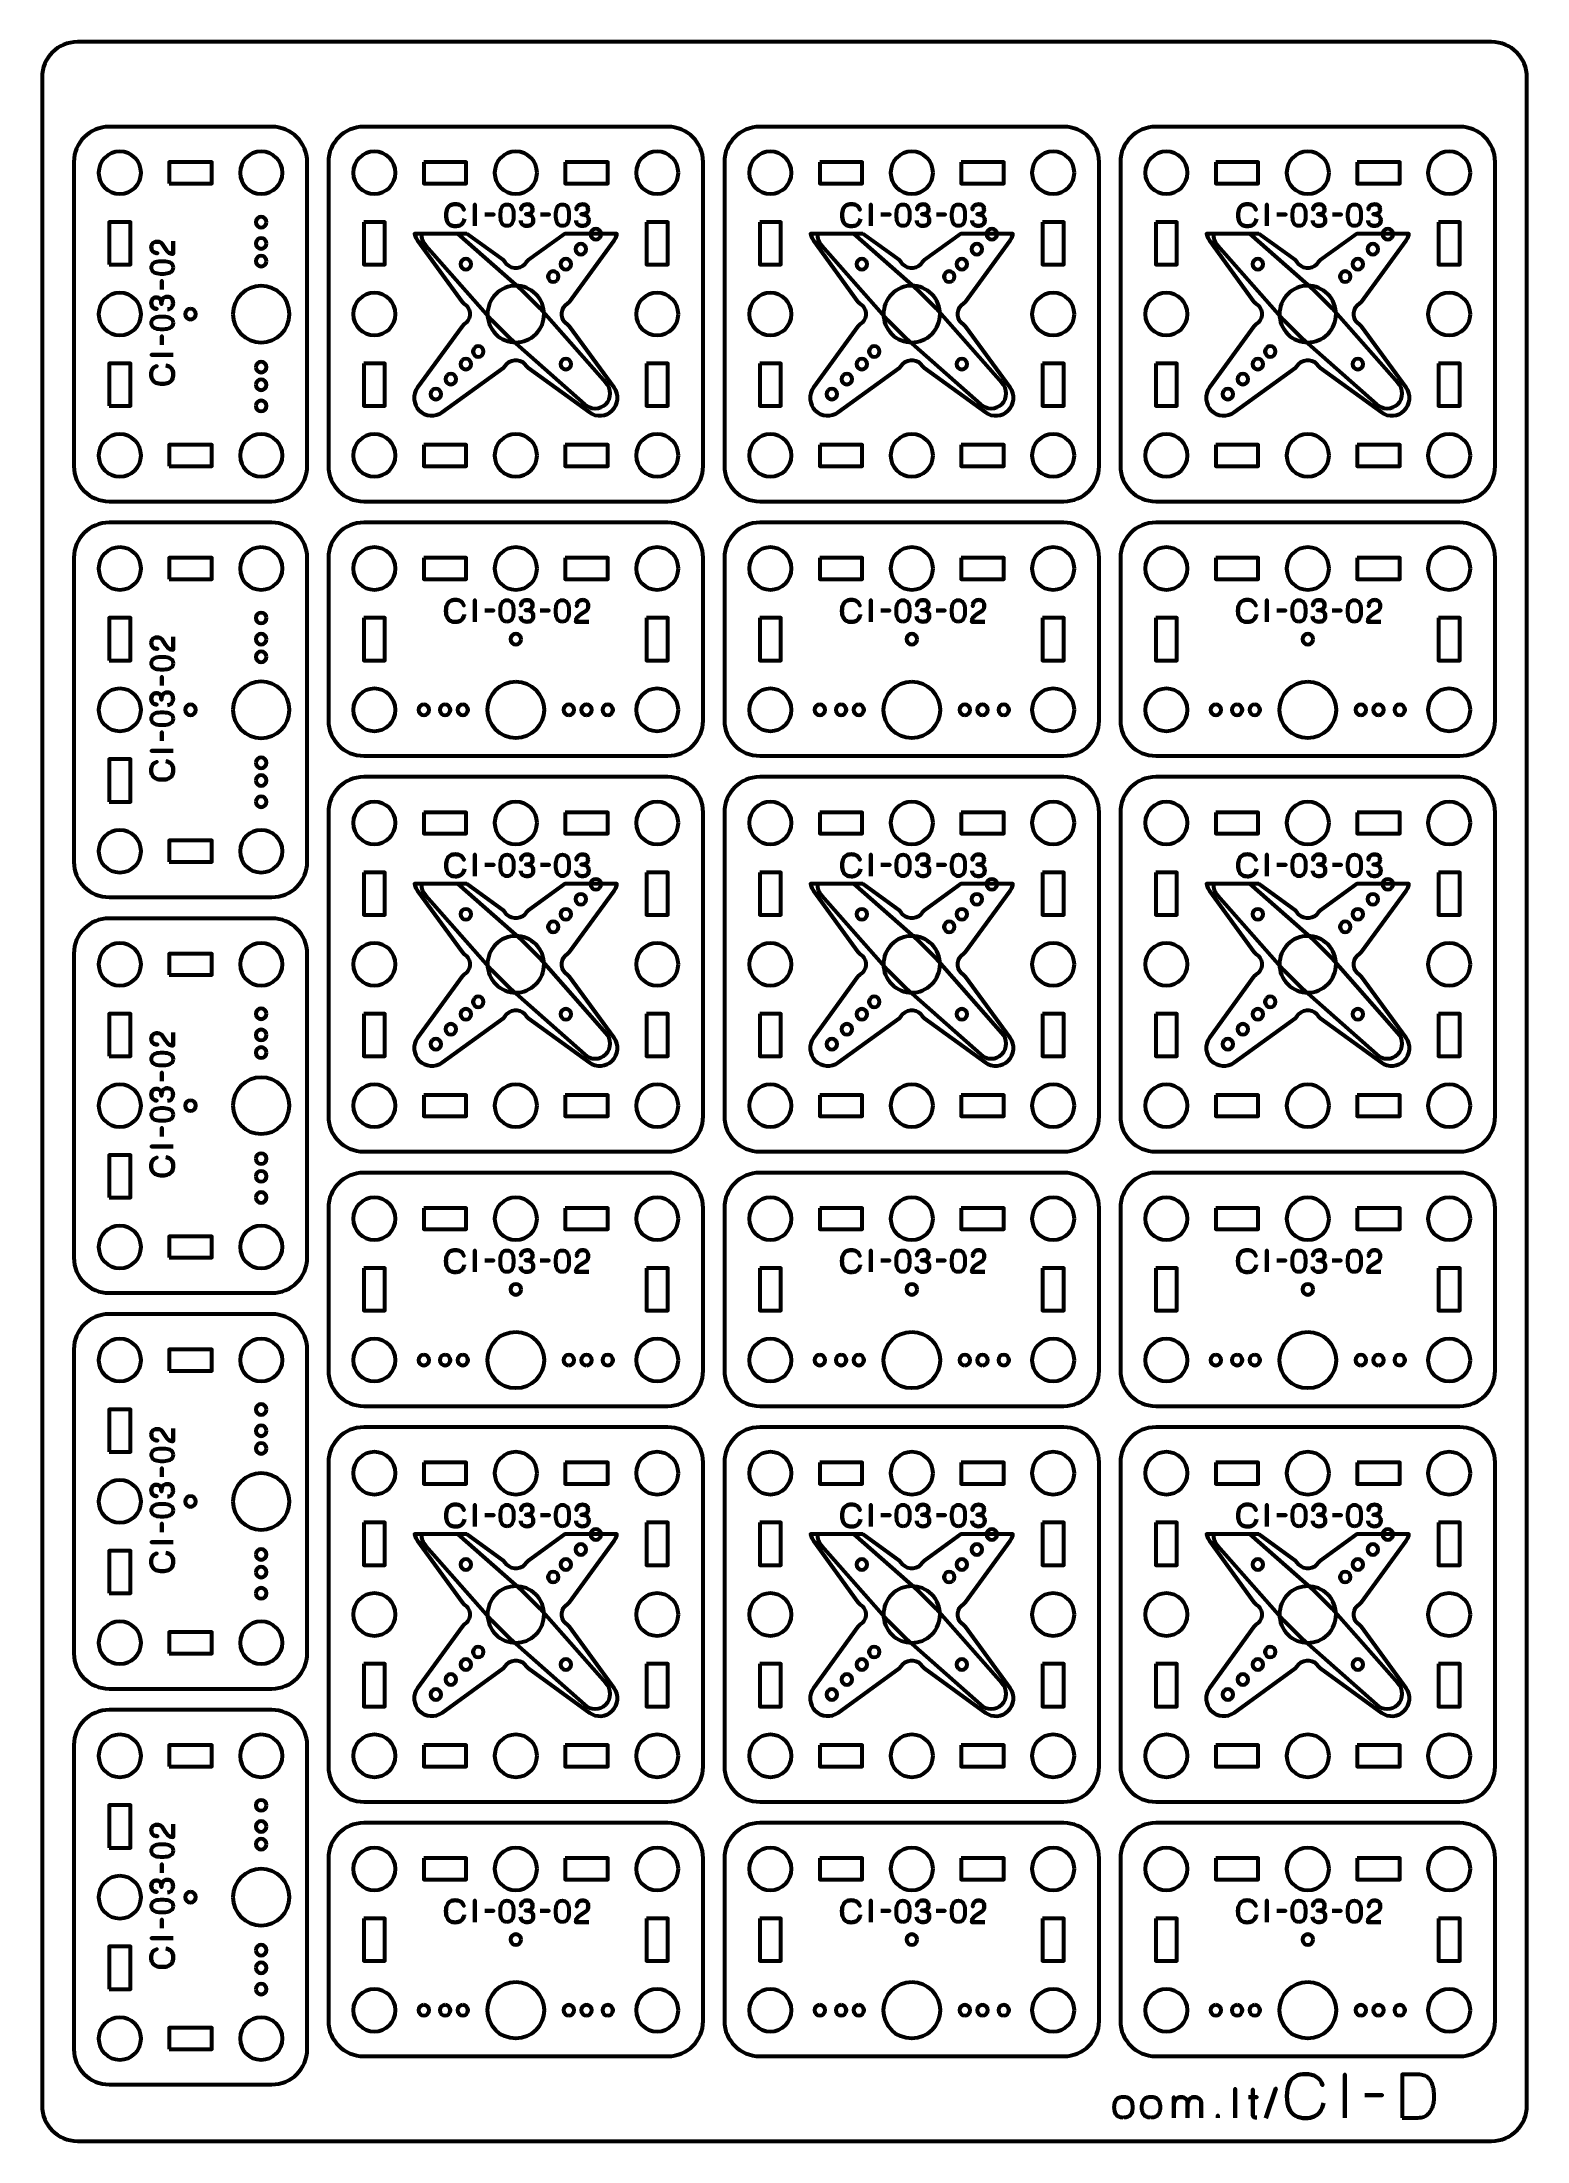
# Model space of a CAD drawing. Header units: centimetres. Extents: x -21 to 0, y -29.7 to 0.
import ezdxf

# ---------------------------------------------------------------- set-up
doc = ezdxf.new("R2010")
doc.units = ezdxf.units.CM
doc.header["$MEASUREMENT"] = 0
doc.layers.add('Layer 1', color=7, linetype='Continuous')

msp = doc.modelspace()

# ---------------------------------------------------------------- linework, layer by layer
at = {"layer": 'Layer 1', "color": 250, "lineweight": 53}
for centre in [(-14.3, -9.45), (-8.7, -9.45), (-3.1, -9.45), (-14.3, -18.65), (-8.7, -18.65), (-3.1, -18.65), (-14.3, -27.85), (-8.7, -27.85), (-3.1, -27.85)]:
    msp.add_ellipse(centre, major_axis=(0, 0.4), ratio=1, dxfattribs=at)
at = {"layer": 'Layer 1', "color": 22, "lineweight": 53}
msp.add_open_spline([(-21.00003, -29.19995), (-21.00003, -29.19995), (-21.00003, -0.49992), (-21.00003, -0.49992), (-21.00003, -0.49992), (-21.00003, -0.22295), (-20.77694, 0.00004), (-20.49994, 0.00004), (-20.49994, 0.00004), (-20.49994, 0.00004), (-0.50008, 0.00004), (-0.50008, 0.00004), (-0.50008, 0.00004), (-0.22294, 0.00004), (0.00002, -0.22295), (0.00002, -0.49992), (0.00002, -0.49992), (0.00002, -0.49992), (0.00002, -29.19995), (0.00002, -29.19995), (0.00002, -29.19995), (0.00002, -29.47695), (-0.22294, -29.70004), (-0.50008, -29.70004), (-0.50008, -29.70004), (-0.50008, -29.70004), (-20.49994, -29.70004), (-20.49994, -29.70004), (-20.49994, -29.70004), (-20.77694, -29.70004), (-21.00003, -29.47695), (-21.00003, -29.19995)], degree=3, knots=[0, 0, 0, 0, 0.125, 0.125, 0.125, 0.125, 0.25, 0.25, 0.25, 0.25, 0.375, 0.375, 0.375, 0.375, 0.5, 0.5, 0.5, 0.5, 0.625, 0.625, 0.625, 0.625, 0.75, 0.75, 0.75, 0.75, 0.875, 0.875, 0.875, 0.875, 1, 1, 1, 1], dxfattribs=at)
at = {"layer": 'Layer 1', "color": 2, "lineweight": 53}
for points in [[(-20.55003, -5.99994), (-20.55003, -5.99994), (-20.55003, -1.70007), (-20.55003, -1.70007), (-20.55003, -1.70007), (-20.55003, -1.42293), (-20.32694, -1.19997), (-20.04994, -1.19997), (-20.04994, -1.19997), (-20.04994, -1.19997), (-17.75007, -1.19997), (-17.75007, -1.19997), (-17.75007, -1.19997), (-17.47293, -1.19997), (-17.24997, -1.42293), (-17.24997, -1.70007), (-17.24997, -1.70007), (-17.24997, -1.70007), (-17.24997, -5.99994), (-17.24997, -5.99994), (-17.24997, -5.99994), (-17.24997, -6.27694), (-17.47293, -6.50003), (-17.75007, -6.50003), (-17.75007, -6.50003), (-17.75007, -6.50003), (-20.04994, -6.50003), (-20.04994, -6.50003), (-20.04994, -6.50003), (-20.32694, -6.50003), (-20.55003, -6.27694), (-20.55003, -5.99994)], [(-16.44994, -1.19997), (-16.44994, -1.19997), (-12.15007, -1.19997), (-12.15007, -1.19997), (-12.15007, -1.19997), (-11.87293, -1.19997), (-11.64997, -1.42306), (-11.64997, -1.70006), (-11.64997, -1.70006), (-11.64997, -1.70006), (-11.64997, -5.99993), (-11.64997, -5.99993), (-11.64997, -5.99993), (-11.64997, -6.27707), (-11.87293, -6.50003), (-12.15007, -6.50003), (-12.15007, -6.50003), (-12.15007, -6.50003), (-16.44994, -6.50003), (-16.44994, -6.50003), (-16.44994, -6.50003), (-16.72694, -6.50003), (-16.95003, -6.27707), (-16.95003, -5.99993), (-16.95003, -5.99993), (-16.95003, -5.99993), (-16.95003, -1.70006), (-16.95003, -1.70006), (-16.95003, -1.70006), (-16.95003, -1.42306), (-16.72694, -1.19997), (-16.44994, -1.19997)], [(-10.84994, -1.19997), (-10.84994, -1.19997), (-6.55007, -1.19997), (-6.55007, -1.19997), (-6.55007, -1.19997), (-6.27293, -1.19997), (-6.04997, -1.42306), (-6.04997, -1.70006), (-6.04997, -1.70006), (-6.04997, -1.70006), (-6.04997, -5.99993), (-6.04997, -5.99993), (-6.04997, -5.99993), (-6.04997, -6.27707), (-6.27293, -6.50003), (-6.55007, -6.50003), (-6.55007, -6.50003), (-6.55007, -6.50003), (-10.84994, -6.50003), (-10.84994, -6.50003), (-10.84994, -6.50003), (-11.12694, -6.50003), (-11.35003, -6.27707), (-11.35003, -5.99993), (-11.35003, -5.99993), (-11.35003, -5.99993), (-11.35003, -1.70006), (-11.35003, -1.70006), (-11.35003, -1.70006), (-11.35003, -1.42306), (-11.12694, -1.19997), (-10.84994, -1.19997)], [(-5.24994, -1.19997), (-5.24994, -1.19997), (-0.95007, -1.19997), (-0.95007, -1.19997), (-0.95007, -1.19997), (-0.67293, -1.19997), (-0.44997, -1.42306), (-0.44997, -1.70006), (-0.44997, -1.70006), (-0.44997, -1.70006), (-0.44997, -5.99993), (-0.44997, -5.99993), (-0.44997, -5.99993), (-0.44997, -6.27707), (-0.67293, -6.50003), (-0.95007, -6.50003), (-0.95007, -6.50003), (-0.95007, -6.50003), (-5.24994, -6.50003), (-5.24994, -6.50003), (-5.24994, -6.50003), (-5.52694, -6.50003), (-5.75003, -6.27707), (-5.75003, -5.99993), (-5.75003, -5.99993), (-5.75003, -5.99993), (-5.75003, -1.70006), (-5.75003, -1.70006), (-5.75003, -1.70006), (-5.75003, -1.42306), (-5.52694, -1.19997), (-5.24994, -1.19997)], [(-20.55003, -11.59994), (-20.55003, -11.59994), (-20.55003, -7.30007), (-20.55003, -7.30007), (-20.55003, -7.30007), (-20.55003, -7.02293), (-20.32694, -6.79997), (-20.04994, -6.79997), (-20.04994, -6.79997), (-20.04994, -6.79997), (-17.75007, -6.79997), (-17.75007, -6.79997), (-17.75007, -6.79997), (-17.47293, -6.79997), (-17.24997, -7.02293), (-17.24997, -7.30007), (-17.24997, -7.30007), (-17.24997, -7.30007), (-17.24997, -11.59994), (-17.24997, -11.59994), (-17.24997, -11.59994), (-17.24997, -11.87694), (-17.47293, -12.10003), (-17.75007, -12.10003), (-17.75007, -12.10003), (-17.75007, -12.10003), (-20.04994, -12.10003), (-20.04994, -12.10003), (-20.04994, -12.10003), (-20.32694, -12.10003), (-20.55003, -11.87694), (-20.55003, -11.59994)], [(-16.44994, -6.79997), (-16.44994, -6.79997), (-12.15007, -6.79997), (-12.15007, -6.79997), (-12.15007, -6.79997), (-11.87293, -6.79997), (-11.64997, -7.02306), (-11.64997, -7.30006), (-11.64997, -7.30006), (-11.64997, -7.30006), (-11.64997, -9.59993), (-11.64997, -9.59993), (-11.64997, -9.59993), (-11.64997, -9.87707), (-11.87293, -10.10003), (-12.15007, -10.10003), (-12.15007, -10.10003), (-12.15007, -10.10003), (-16.44994, -10.10003), (-16.44994, -10.10003), (-16.44994, -10.10003), (-16.72694, -10.10003), (-16.95003, -9.87707), (-16.95003, -9.59993), (-16.95003, -9.59993), (-16.95003, -9.59993), (-16.95003, -7.30006), (-16.95003, -7.30006), (-16.95003, -7.30006), (-16.95003, -7.02306), (-16.72694, -6.79997), (-16.44994, -6.79997)], [(-10.84994, -6.79997), (-10.84994, -6.79997), (-6.55007, -6.79997), (-6.55007, -6.79997), (-6.55007, -6.79997), (-6.27293, -6.79997), (-6.04997, -7.02306), (-6.04997, -7.30006), (-6.04997, -7.30006), (-6.04997, -7.30006), (-6.04997, -9.59993), (-6.04997, -9.59993), (-6.04997, -9.59993), (-6.04997, -9.87707), (-6.27293, -10.10003), (-6.55007, -10.10003), (-6.55007, -10.10003), (-6.55007, -10.10003), (-10.84994, -10.10003), (-10.84994, -10.10003), (-10.84994, -10.10003), (-11.12694, -10.10003), (-11.35003, -9.87707), (-11.35003, -9.59993), (-11.35003, -9.59993), (-11.35003, -9.59993), (-11.35003, -7.30006), (-11.35003, -7.30006), (-11.35003, -7.30006), (-11.35003, -7.02306), (-11.12694, -6.79997), (-10.84994, -6.79997)], [(-5.24994, -6.79997), (-5.24994, -6.79997), (-0.95007, -6.79997), (-0.95007, -6.79997), (-0.95007, -6.79997), (-0.67293, -6.79997), (-0.44997, -7.02306), (-0.44997, -7.30006), (-0.44997, -7.30006), (-0.44997, -7.30006), (-0.44997, -9.59993), (-0.44997, -9.59993), (-0.44997, -9.59993), (-0.44997, -9.87707), (-0.67293, -10.10003), (-0.95007, -10.10003), (-0.95007, -10.10003), (-0.95007, -10.10003), (-5.24994, -10.10003), (-5.24994, -10.10003), (-5.24994, -10.10003), (-5.52694, -10.10003), (-5.75003, -9.87707), (-5.75003, -9.59993), (-5.75003, -9.59993), (-5.75003, -9.59993), (-5.75003, -7.30006), (-5.75003, -7.30006), (-5.75003, -7.30006), (-5.75003, -7.02306), (-5.52694, -6.79997), (-5.24994, -6.79997)], [(-16.44994, -10.39997), (-16.44994, -10.39997), (-12.15007, -10.39997), (-12.15007, -10.39997), (-12.15007, -10.39997), (-11.87293, -10.39997), (-11.64997, -10.62306), (-11.64997, -10.90006), (-11.64997, -10.90006), (-11.64997, -10.90006), (-11.64997, -15.19993), (-11.64997, -15.19993), (-11.64997, -15.19993), (-11.64997, -15.47707), (-11.87293, -15.70003), (-12.15007, -15.70003), (-12.15007, -15.70003), (-12.15007, -15.70003), (-16.44994, -15.70003), (-16.44994, -15.70003), (-16.44994, -15.70003), (-16.72694, -15.70003), (-16.95003, -15.47707), (-16.95003, -15.19993), (-16.95003, -15.19993), (-16.95003, -15.19993), (-16.95003, -10.90006), (-16.95003, -10.90006), (-16.95003, -10.90006), (-16.95003, -10.62306), (-16.72694, -10.39997), (-16.44994, -10.39997)], [(-10.84994, -10.39997), (-10.84994, -10.39997), (-6.55007, -10.39997), (-6.55007, -10.39997), (-6.55007, -10.39997), (-6.27293, -10.39997), (-6.04997, -10.62306), (-6.04997, -10.90006), (-6.04997, -10.90006), (-6.04997, -10.90006), (-6.04997, -15.19993), (-6.04997, -15.19993), (-6.04997, -15.19993), (-6.04997, -15.47707), (-6.27293, -15.70003), (-6.55007, -15.70003), (-6.55007, -15.70003), (-6.55007, -15.70003), (-10.84994, -15.70003), (-10.84994, -15.70003), (-10.84994, -15.70003), (-11.12694, -15.70003), (-11.35003, -15.47707), (-11.35003, -15.19993), (-11.35003, -15.19993), (-11.35003, -15.19993), (-11.35003, -10.90006), (-11.35003, -10.90006), (-11.35003, -10.90006), (-11.35003, -10.62306), (-11.12694, -10.39997), (-10.84994, -10.39997)], [(-5.24994, -10.39997), (-5.24994, -10.39997), (-0.95007, -10.39997), (-0.95007, -10.39997), (-0.95007, -10.39997), (-0.67293, -10.39997), (-0.44997, -10.62306), (-0.44997, -10.90006), (-0.44997, -10.90006), (-0.44997, -10.90006), (-0.44997, -15.19993), (-0.44997, -15.19993), (-0.44997, -15.19993), (-0.44997, -15.47707), (-0.67293, -15.70003), (-0.95007, -15.70003), (-0.95007, -15.70003), (-0.95007, -15.70003), (-5.24994, -15.70003), (-5.24994, -15.70003), (-5.24994, -15.70003), (-5.52694, -15.70003), (-5.75003, -15.47707), (-5.75003, -15.19993), (-5.75003, -15.19993), (-5.75003, -15.19993), (-5.75003, -10.90006), (-5.75003, -10.90006), (-5.75003, -10.90006), (-5.75003, -10.62306), (-5.52694, -10.39997), (-5.24994, -10.39997)], [(-20.55003, -17.19994), (-20.55003, -17.19994), (-20.55003, -12.90007), (-20.55003, -12.90007), (-20.55003, -12.90007), (-20.55003, -12.62293), (-20.32694, -12.39997), (-20.04994, -12.39997), (-20.04994, -12.39997), (-20.04994, -12.39997), (-17.75007, -12.39997), (-17.75007, -12.39997), (-17.75007, -12.39997), (-17.47293, -12.39997), (-17.24997, -12.62293), (-17.24997, -12.90007), (-17.24997, -12.90007), (-17.24997, -12.90007), (-17.24997, -17.19994), (-17.24997, -17.19994), (-17.24997, -17.19994), (-17.24997, -17.47694), (-17.47293, -17.70003), (-17.75007, -17.70003), (-17.75007, -17.70003), (-17.75007, -17.70003), (-20.04994, -17.70003), (-20.04994, -17.70003), (-20.04994, -17.70003), (-20.32694, -17.70003), (-20.55003, -17.47694), (-20.55003, -17.19994)], [(-16.44994, -15.99997), (-16.44994, -15.99997), (-12.15007, -15.99997), (-12.15007, -15.99997), (-12.15007, -15.99997), (-11.87293, -15.99997), (-11.64997, -16.22306), (-11.64997, -16.50006), (-11.64997, -16.50006), (-11.64997, -16.50006), (-11.64997, -18.79993), (-11.64997, -18.79993), (-11.64997, -18.79993), (-11.64997, -19.07707), (-11.87293, -19.30003), (-12.15007, -19.30003), (-12.15007, -19.30003), (-12.15007, -19.30003), (-16.44994, -19.30003), (-16.44994, -19.30003), (-16.44994, -19.30003), (-16.72694, -19.30003), (-16.95003, -19.07707), (-16.95003, -18.79993), (-16.95003, -18.79993), (-16.95003, -18.79993), (-16.95003, -16.50006), (-16.95003, -16.50006), (-16.95003, -16.50006), (-16.95003, -16.22306), (-16.72694, -15.99997), (-16.44994, -15.99997)], [(-10.84994, -15.99997), (-10.84994, -15.99997), (-6.55007, -15.99997), (-6.55007, -15.99997), (-6.55007, -15.99997), (-6.27293, -15.99997), (-6.04997, -16.22306), (-6.04997, -16.50006), (-6.04997, -16.50006), (-6.04997, -16.50006), (-6.04997, -18.79993), (-6.04997, -18.79993), (-6.04997, -18.79993), (-6.04997, -19.07707), (-6.27293, -19.30003), (-6.55007, -19.30003), (-6.55007, -19.30003), (-6.55007, -19.30003), (-10.84994, -19.30003), (-10.84994, -19.30003), (-10.84994, -19.30003), (-11.12694, -19.30003), (-11.35003, -19.07707), (-11.35003, -18.79993), (-11.35003, -18.79993), (-11.35003, -18.79993), (-11.35003, -16.50006), (-11.35003, -16.50006), (-11.35003, -16.50006), (-11.35003, -16.22306), (-11.12694, -15.99997), (-10.84994, -15.99997)], [(-5.24994, -15.99997), (-5.24994, -15.99997), (-0.95007, -15.99997), (-0.95007, -15.99997), (-0.95007, -15.99997), (-0.67293, -15.99997), (-0.44997, -16.22306), (-0.44997, -16.50006), (-0.44997, -16.50006), (-0.44997, -16.50006), (-0.44997, -18.79993), (-0.44997, -18.79993), (-0.44997, -18.79993), (-0.44997, -19.07707), (-0.67293, -19.30003), (-0.95007, -19.30003), (-0.95007, -19.30003), (-0.95007, -19.30003), (-5.24994, -19.30003), (-5.24994, -19.30003), (-5.24994, -19.30003), (-5.52694, -19.30003), (-5.75003, -19.07707), (-5.75003, -18.79993), (-5.75003, -18.79993), (-5.75003, -18.79993), (-5.75003, -16.50006), (-5.75003, -16.50006), (-5.75003, -16.50006), (-5.75003, -16.22306), (-5.52694, -15.99997), (-5.24994, -15.99997)], [(-20.55003, -22.79994), (-20.55003, -22.79994), (-20.55003, -18.50007), (-20.55003, -18.50007), (-20.55003, -18.50007), (-20.55003, -18.22293), (-20.32694, -17.99997), (-20.04994, -17.99997), (-20.04994, -17.99997), (-20.04994, -17.99997), (-17.75007, -17.99997), (-17.75007, -17.99997), (-17.75007, -17.99997), (-17.47293, -17.99997), (-17.24997, -18.22293), (-17.24997, -18.50007), (-17.24997, -18.50007), (-17.24997, -18.50007), (-17.24997, -22.79994), (-17.24997, -22.79994), (-17.24997, -22.79994), (-17.24997, -23.07694), (-17.47293, -23.30003), (-17.75007, -23.30003), (-17.75007, -23.30003), (-17.75007, -23.30003), (-20.04994, -23.30003), (-20.04994, -23.30003), (-20.04994, -23.30003), (-20.32694, -23.30003), (-20.55003, -23.07694), (-20.55003, -22.79994)], [(-16.44994, -19.59997), (-16.44994, -19.59997), (-12.15007, -19.59997), (-12.15007, -19.59997), (-12.15007, -19.59997), (-11.87293, -19.59997), (-11.64997, -19.82306), (-11.64997, -20.10006), (-11.64997, -20.10006), (-11.64997, -20.10006), (-11.64997, -24.39993), (-11.64997, -24.39993), (-11.64997, -24.39993), (-11.64997, -24.67707), (-11.87293, -24.90003), (-12.15007, -24.90003), (-12.15007, -24.90003), (-12.15007, -24.90003), (-16.44994, -24.90003), (-16.44994, -24.90003), (-16.44994, -24.90003), (-16.72694, -24.90003), (-16.95003, -24.67707), (-16.95003, -24.39993), (-16.95003, -24.39993), (-16.95003, -24.39993), (-16.95003, -20.10006), (-16.95003, -20.10006), (-16.95003, -20.10006), (-16.95003, -19.82306), (-16.72694, -19.59997), (-16.44994, -19.59997)], [(-10.84994, -19.59997), (-10.84994, -19.59997), (-6.55007, -19.59997), (-6.55007, -19.59997), (-6.55007, -19.59997), (-6.27293, -19.59997), (-6.04997, -19.82306), (-6.04997, -20.10006), (-6.04997, -20.10006), (-6.04997, -20.10006), (-6.04997, -24.39993), (-6.04997, -24.39993), (-6.04997, -24.39993), (-6.04997, -24.67707), (-6.27293, -24.90003), (-6.55007, -24.90003), (-6.55007, -24.90003), (-6.55007, -24.90003), (-10.84994, -24.90003), (-10.84994, -24.90003), (-10.84994, -24.90003), (-11.12694, -24.90003), (-11.35003, -24.67707), (-11.35003, -24.39993), (-11.35003, -24.39993), (-11.35003, -24.39993), (-11.35003, -20.10006), (-11.35003, -20.10006), (-11.35003, -20.10006), (-11.35003, -19.82306), (-11.12694, -19.59997), (-10.84994, -19.59997)], [(-5.24994, -19.59997), (-5.24994, -19.59997), (-0.95007, -19.59997), (-0.95007, -19.59997), (-0.95007, -19.59997), (-0.67293, -19.59997), (-0.44997, -19.82306), (-0.44997, -20.10006), (-0.44997, -20.10006), (-0.44997, -20.10006), (-0.44997, -24.39993), (-0.44997, -24.39993), (-0.44997, -24.39993), (-0.44997, -24.67707), (-0.67293, -24.90003), (-0.95007, -24.90003), (-0.95007, -24.90003), (-0.95007, -24.90003), (-5.24994, -24.90003), (-5.24994, -24.90003), (-5.24994, -24.90003), (-5.52694, -24.90003), (-5.75003, -24.67707), (-5.75003, -24.39993), (-5.75003, -24.39993), (-5.75003, -24.39993), (-5.75003, -20.10006), (-5.75003, -20.10006), (-5.75003, -20.10006), (-5.75003, -19.82306), (-5.52694, -19.59997), (-5.24994, -19.59997)], [(-20.55003, -28.39994), (-20.55003, -28.39994), (-20.55003, -24.10007), (-20.55003, -24.10007), (-20.55003, -24.10007), (-20.55003, -23.82293), (-20.32694, -23.59997), (-20.04994, -23.59997), (-20.04994, -23.59997), (-20.04994, -23.59997), (-17.75007, -23.59997), (-17.75007, -23.59997), (-17.75007, -23.59997), (-17.47293, -23.59997), (-17.24997, -23.82293), (-17.24997, -24.10007), (-17.24997, -24.10007), (-17.24997, -24.10007), (-17.24997, -28.39994), (-17.24997, -28.39994), (-17.24997, -28.39994), (-17.24997, -28.67694), (-17.47293, -28.90003), (-17.75007, -28.90003), (-17.75007, -28.90003), (-17.75007, -28.90003), (-20.04994, -28.90003), (-20.04994, -28.90003), (-20.04994, -28.90003), (-20.32694, -28.90003), (-20.55003, -28.67694), (-20.55003, -28.39994)], [(-16.44994, -25.19997), (-16.44994, -25.19997), (-12.15007, -25.19997), (-12.15007, -25.19997), (-12.15007, -25.19997), (-11.87293, -25.19997), (-11.64997, -25.42306), (-11.64997, -25.70006), (-11.64997, -25.70006), (-11.64997, -25.70006), (-11.64997, -27.99993), (-11.64997, -27.99993), (-11.64997, -27.99993), (-11.64997, -28.27707), (-11.87293, -28.50003), (-12.15007, -28.50003), (-12.15007, -28.50003), (-12.15007, -28.50003), (-16.44994, -28.50003), (-16.44994, -28.50003), (-16.44994, -28.50003), (-16.72694, -28.50003), (-16.95003, -28.27707), (-16.95003, -27.99993), (-16.95003, -27.99993), (-16.95003, -27.99993), (-16.95003, -25.70006), (-16.95003, -25.70006), (-16.95003, -25.70006), (-16.95003, -25.42306), (-16.72694, -25.19997), (-16.44994, -25.19997)], [(-10.84994, -25.19997), (-10.84994, -25.19997), (-6.55007, -25.19997), (-6.55007, -25.19997), (-6.55007, -25.19997), (-6.27293, -25.19997), (-6.04997, -25.42306), (-6.04997, -25.70006), (-6.04997, -25.70006), (-6.04997, -25.70006), (-6.04997, -27.99993), (-6.04997, -27.99993), (-6.04997, -27.99993), (-6.04997, -28.27707), (-6.27293, -28.50003), (-6.55007, -28.50003), (-6.55007, -28.50003), (-6.55007, -28.50003), (-10.84994, -28.50003), (-10.84994, -28.50003), (-10.84994, -28.50003), (-11.12694, -28.50003), (-11.35003, -28.27707), (-11.35003, -27.99993), (-11.35003, -27.99993), (-11.35003, -27.99993), (-11.35003, -25.70006), (-11.35003, -25.70006), (-11.35003, -25.70006), (-11.35003, -25.42306), (-11.12694, -25.19997), (-10.84994, -25.19997)], [(-5.24994, -25.19997), (-5.24994, -25.19997), (-0.95007, -25.19997), (-0.95007, -25.19997), (-0.95007, -25.19997), (-0.67293, -25.19997), (-0.44997, -25.42306), (-0.44997, -25.70006), (-0.44997, -25.70006), (-0.44997, -25.70006), (-0.44997, -27.99993), (-0.44997, -27.99993), (-0.44997, -27.99993), (-0.44997, -28.27707), (-0.67293, -28.50003), (-0.95007, -28.50003), (-0.95007, -28.50003), (-0.95007, -28.50003), (-5.24994, -28.50003), (-5.24994, -28.50003), (-5.24994, -28.50003), (-5.52694, -28.50003), (-5.75003, -28.27707), (-5.75003, -27.99993), (-5.75003, -27.99993), (-5.75003, -27.99993), (-5.75003, -25.70006), (-5.75003, -25.70006), (-5.75003, -25.70006), (-5.75003, -25.42306), (-5.52694, -25.19997), (-5.24994, -25.19997)]]:
    msp.add_open_spline(points, degree=3, knots=[0, 0, 0, 0, 0.125, 0.125, 0.125, 0.125, 0.25, 0.25, 0.25, 0.25, 0.375, 0.375, 0.375, 0.375, 0.5, 0.5, 0.5, 0.5, 0.625, 0.625, 0.625, 0.625, 0.75, 0.75, 0.75, 0.75, 0.875, 0.875, 0.875, 0.875, 1, 1, 1, 1], dxfattribs=at)
at = {"layer": 'Layer 1', "lineweight": 53}
for points in [[(-19.9, -1.55), (-19.73423, -1.55), (-19.6, -1.68433), (-19.6, -1.85), (-19.6, -1.85), (-19.6, -2.01563), (-19.73423, -2.15), (-19.9, -2.15), (-19.9, -2.15), (-20.06567, -2.15), (-20.20001, -2.01563), (-20.20001, -1.85), (-20.20001, -1.85), (-20.20001, -1.68433), (-20.06567, -1.55), (-19.9, -1.55)], [(-19.19999, -2.00007), (-19.19999, -2.00007), (-19.19999, -1.70007), (-19.19999, -1.70007), (-19.19999, -1.70007), (-19.19999, -1.70007), (-18.59998, -1.70007), (-18.59998, -1.70007), (-18.59998, -1.70007), (-18.59998, -1.70007), (-18.59998, -2.00007), (-18.59998, -2.00007), (-18.59998, -2.00007), (-18.59998, -2.00007), (-19.19999, -2.00007), (-19.19999, -2.00007)], [(-17.89993, -1.55), (-17.7343, -1.55), (-17.59993, -1.68433), (-17.59993, -1.85), (-17.59993, -1.85), (-17.59993, -2.01563), (-17.7343, -2.15), (-17.89993, -2.15), (-17.89993, -2.15), (-18.0657, -2.15), (-18.19993, -2.01563), (-18.19993, -1.85), (-18.19993, -1.85), (-18.19993, -1.68433), (-18.0657, -1.55), (-17.89993, -1.55)], [(-16, -1.85), (-16, -2.01577), (-16.13423, -2.15), (-16.30001, -2.15), (-16.30001, -2.15), (-16.46567, -2.15), (-16.60001, -2.01577), (-16.60001, -1.85), (-16.60001, -1.85), (-16.60001, -1.68433), (-16.46567, -1.54999), (-16.30001, -1.54999), (-16.30001, -1.54999), (-16.13423, -1.54999), (-16, -1.68433), (-16, -1.85)], [(-15.59999, -1.70006), (-15.59999, -1.70006), (-14.99998, -1.70006), (-14.99998, -1.70006), (-14.99998, -1.70006), (-14.99998, -1.70006), (-14.99998, -2.00007), (-14.99998, -2.00007), (-14.99998, -2.00007), (-14.99998, -2.00007), (-15.59999, -2.00007), (-15.59999, -2.00007), (-15.59999, -2.00007), (-15.59999, -2.00007), (-15.59999, -1.70006), (-15.59999, -1.70006)], [(-13.99993, -1.85), (-13.99993, -2.01577), (-14.1343, -2.15), (-14.29993, -2.15), (-14.29993, -2.15), (-14.4657, -2.15), (-14.59993, -2.01577), (-14.59993, -1.85), (-14.59993, -1.85), (-14.59993, -1.68433), (-14.4657, -1.54999), (-14.29993, -1.54999), (-14.29993, -1.54999), (-14.1343, -1.54999), (-13.99993, -1.68433), (-13.99993, -1.85)], [(-13.60002, -1.70006), (-13.60002, -1.70006), (-13.00002, -1.70006), (-13.00002, -1.70006), (-13.00002, -1.70006), (-13.00002, -1.70006), (-13.00002, -2.00007), (-13.00002, -2.00007), (-13.00002, -2.00007), (-13.00002, -2.00007), (-13.60002, -2.00007), (-13.60002, -2.00007), (-13.60002, -2.00007), (-13.60002, -2.00007), (-13.60002, -1.70006), (-13.60002, -1.70006)], [(-12, -1.85), (-12, -2.01577), (-12.13433, -2.15), (-12.3, -2.15), (-12.3, -2.15), (-12.46563, -2.15), (-12.6, -2.01577), (-12.6, -1.85), (-12.6, -1.85), (-12.6, -1.68433), (-12.46563, -1.54999), (-12.3, -1.54999), (-12.3, -1.54999), (-12.13433, -1.54999), (-12, -1.68433), (-12, -1.85)], [(-10.4, -1.85), (-10.4, -2.01577), (-10.53423, -2.15), (-10.70001, -2.15), (-10.70001, -2.15), (-10.86567, -2.15), (-11.00001, -2.01577), (-11.00001, -1.85), (-11.00001, -1.85), (-11.00001, -1.68433), (-10.86567, -1.54999), (-10.70001, -1.54999), (-10.70001, -1.54999), (-10.53423, -1.54999), (-10.4, -1.68433), (-10.4, -1.85)], [(-9.99999, -1.70006), (-9.99999, -1.70006), (-9.39998, -1.70006), (-9.39998, -1.70006), (-9.39998, -1.70006), (-9.39998, -1.70006), (-9.39998, -2.00007), (-9.39998, -2.00007), (-9.39998, -2.00007), (-9.39998, -2.00007), (-9.99999, -2.00007), (-9.99999, -2.00007), (-9.99999, -2.00007), (-9.99999, -2.00007), (-9.99999, -1.70006), (-9.99999, -1.70006)], [(-8.39993, -1.85), (-8.39993, -2.01577), (-8.5343, -2.15), (-8.69993, -2.15), (-8.69993, -2.15), (-8.8657, -2.15), (-8.99993, -2.01577), (-8.99993, -1.85), (-8.99993, -1.85), (-8.99993, -1.68433), (-8.8657, -1.54999), (-8.69993, -1.54999), (-8.69993, -1.54999), (-8.5343, -1.54999), (-8.39993, -1.68433), (-8.39993, -1.85)], [(-8.00002, -1.70006), (-8.00002, -1.70006), (-7.40002, -1.70006), (-7.40002, -1.70006), (-7.40002, -1.70006), (-7.40002, -1.70006), (-7.40002, -2.00007), (-7.40002, -2.00007), (-7.40002, -2.00007), (-7.40002, -2.00007), (-8.00002, -2.00007), (-8.00002, -2.00007), (-8.00002, -2.00007), (-8.00002, -2.00007), (-8.00002, -1.70006), (-8.00002, -1.70006)], [(-6.4, -1.85), (-6.4, -2.01577), (-6.53433, -2.15), (-6.7, -2.15), (-6.7, -2.15), (-6.86563, -2.15), (-7, -2.01577), (-7, -1.85), (-7, -1.85), (-7, -1.68433), (-6.86563, -1.54999), (-6.7, -1.54999), (-6.7, -1.54999), (-6.53433, -1.54999), (-6.4, -1.68433), (-6.4, -1.85)], [(-4.8, -1.85), (-4.8, -2.01577), (-4.93423, -2.15), (-5.10001, -2.15), (-5.10001, -2.15), (-5.26567, -2.15), (-5.40001, -2.01577), (-5.40001, -1.85), (-5.40001, -1.85), (-5.40001, -1.68433), (-5.26567, -1.54999), (-5.10001, -1.54999), (-5.10001, -1.54999), (-4.93423, -1.54999), (-4.8, -1.68433), (-4.8, -1.85)], [(-4.39999, -1.70006), (-4.39999, -1.70006), (-3.79998, -1.70006), (-3.79998, -1.70006), (-3.79998, -1.70006), (-3.79998, -1.70006), (-3.79998, -2.00007), (-3.79998, -2.00007), (-3.79998, -2.00007), (-3.79998, -2.00007), (-4.39999, -2.00007), (-4.39999, -2.00007), (-4.39999, -2.00007), (-4.39999, -2.00007), (-4.39999, -1.70006), (-4.39999, -1.70006)], [(-2.79993, -1.85), (-2.79993, -2.01577), (-2.9343, -2.15), (-3.09993, -2.15), (-3.09993, -2.15), (-3.2657, -2.15), (-3.39993, -2.01577), (-3.39993, -1.85), (-3.39993, -1.85), (-3.39993, -1.68433), (-3.2657, -1.54999), (-3.09993, -1.54999), (-3.09993, -1.54999), (-2.9343, -1.54999), (-2.79993, -1.68433), (-2.79993, -1.85)], [(-2.40002, -1.70006), (-2.40002, -1.70006), (-1.80002, -1.70006), (-1.80002, -1.70006), (-1.80002, -1.70006), (-1.80002, -1.70006), (-1.80002, -2.00007), (-1.80002, -2.00007), (-1.80002, -2.00007), (-1.80002, -2.00007), (-2.40002, -2.00007), (-2.40002, -2.00007), (-2.40002, -2.00007), (-2.40002, -2.00007), (-2.40002, -1.70006), (-2.40002, -1.70006)], [(-0.8, -1.85), (-0.8, -2.01577), (-0.93433, -2.15), (-1.1, -2.15), (-1.1, -2.15), (-1.26563, -2.15), (-1.4, -2.01577), (-1.4, -1.85), (-1.4, -1.85), (-1.4, -1.68433), (-1.26563, -1.54999), (-1.1, -1.54999), (-1.1, -1.54999), (-0.93433, -1.54999), (-0.8, -1.68433), (-0.8, -1.85)], [(-20.04994, -3.15002), (-20.04994, -3.15002), (-20.04994, -2.55002), (-20.04994, -2.55002), (-20.04994, -2.55002), (-20.04994, -2.55002), (-19.74993, -2.55002), (-19.74993, -2.55002), (-19.74993, -2.55002), (-19.74993, -2.55002), (-19.74993, -3.15002), (-19.74993, -3.15002), (-19.74993, -3.15002), (-19.74993, -3.15002), (-20.04994, -3.15002), (-20.04994, -3.15002)], [(-16.44994, -2.55001), (-16.44994, -2.55001), (-16.14993, -2.55001), (-16.14993, -2.55001), (-16.14993, -2.55001), (-16.14993, -2.55001), (-16.14993, -3.15002), (-16.14993, -3.15002), (-16.14993, -3.15002), (-16.14993, -3.15002), (-16.44994, -3.15002), (-16.44994, -3.15002), (-16.44994, -3.15002), (-16.44994, -3.15002), (-16.44994, -2.55001), (-16.44994, -2.55001)], [(-12.45007, -2.55001), (-12.45007, -2.55001), (-12.15007, -2.55001), (-12.15007, -2.55001), (-12.15007, -2.55001), (-12.15007, -2.55001), (-12.15007, -3.15002), (-12.15007, -3.15002), (-12.15007, -3.15002), (-12.15007, -3.15002), (-12.45007, -3.15002), (-12.45007, -3.15002), (-12.45007, -3.15002), (-12.45007, -3.15002), (-12.45007, -2.55001), (-12.45007, -2.55001)], [(-10.84994, -2.55001), (-10.84994, -2.55001), (-10.54993, -2.55001), (-10.54993, -2.55001), (-10.54993, -2.55001), (-10.54993, -2.55001), (-10.54993, -3.15002), (-10.54993, -3.15002), (-10.54993, -3.15002), (-10.54993, -3.15002), (-10.84994, -3.15002), (-10.84994, -3.15002), (-10.84994, -3.15002), (-10.84994, -3.15002), (-10.84994, -2.55001), (-10.84994, -2.55001)], [(-6.85007, -2.55001), (-6.85007, -2.55001), (-6.55007, -2.55001), (-6.55007, -2.55001), (-6.55007, -2.55001), (-6.55007, -2.55001), (-6.55007, -3.15002), (-6.55007, -3.15002), (-6.55007, -3.15002), (-6.55007, -3.15002), (-6.85007, -3.15002), (-6.85007, -3.15002), (-6.85007, -3.15002), (-6.85007, -3.15002), (-6.85007, -2.55001), (-6.85007, -2.55001)], [(-5.24994, -2.55001), (-5.24994, -2.55001), (-4.94993, -2.55001), (-4.94993, -2.55001), (-4.94993, -2.55001), (-4.94993, -2.55001), (-4.94993, -3.15002), (-4.94993, -3.15002), (-4.94993, -3.15002), (-4.94993, -3.15002), (-5.24994, -3.15002), (-5.24994, -3.15002), (-5.24994, -3.15002), (-5.24994, -3.15002), (-5.24994, -2.55001), (-5.24994, -2.55001)], [(-1.25007, -2.55001), (-1.25007, -2.55001), (-0.95007, -2.55001), (-0.95007, -2.55001), (-0.95007, -2.55001), (-0.95007, -2.55001), (-0.95007, -3.15002), (-0.95007, -3.15002), (-0.95007, -3.15002), (-0.95007, -3.15002), (-1.25007, -3.15002), (-1.25007, -3.15002), (-1.25007, -3.15002), (-1.25007, -3.15002), (-1.25007, -2.55001), (-1.25007, -2.55001)], [(-19.9, -3.54993), (-19.73423, -3.54993), (-19.6, -3.6843), (-19.6, -3.84993), (-19.6, -3.84993), (-19.6, -4.0157), (-19.73423, -4.14993), (-19.9, -4.14993), (-19.9, -4.14993), (-20.06567, -4.14993), (-20.20001, -4.0157), (-20.20001, -3.84993), (-20.20001, -3.84993), (-20.20001, -3.6843), (-20.06567, -3.54993), (-19.9, -3.54993)], [(-16, -3.85007), (-16, -4.0157), (-16.13423, -4.15007), (-16.30001, -4.15007), (-16.30001, -4.15007), (-16.46567, -4.15007), (-16.60001, -4.0157), (-16.60001, -3.85007), (-16.60001, -3.85007), (-16.60001, -3.6843), (-16.46567, -3.55007), (-16.30001, -3.55007), (-16.30001, -3.55007), (-16.13423, -3.55007), (-16, -3.6843), (-16, -3.85007)], [(-12, -3.85007), (-12, -4.0157), (-12.13433, -4.15007), (-12.3, -4.15007), (-12.3, -4.15007), (-12.46563, -4.15007), (-12.6, -4.0157), (-12.6, -3.85007), (-12.6, -3.85007), (-12.6, -3.6843), (-12.46563, -3.55007), (-12.3, -3.55007), (-12.3, -3.55007), (-12.13433, -3.55007), (-12, -3.6843), (-12, -3.85007)], [(-10.4, -3.85007), (-10.4, -4.0157), (-10.53423, -4.15007), (-10.70001, -4.15007), (-10.70001, -4.15007), (-10.86567, -4.15007), (-11.00001, -4.0157), (-11.00001, -3.85007), (-11.00001, -3.85007), (-11.00001, -3.6843), (-10.86567, -3.55007), (-10.70001, -3.55007), (-10.70001, -3.55007), (-10.53423, -3.55007), (-10.4, -3.6843), (-10.4, -3.85007)], [(-6.4, -3.85007), (-6.4, -4.0157), (-6.53433, -4.15007), (-6.7, -4.15007), (-6.7, -4.15007), (-6.86563, -4.15007), (-7, -4.0157), (-7, -3.85007), (-7, -3.85007), (-7, -3.6843), (-6.86563, -3.55007), (-6.7, -3.55007), (-6.7, -3.55007), (-6.53433, -3.55007), (-6.4, -3.6843), (-6.4, -3.85007)], [(-4.8, -3.85007), (-4.8, -4.0157), (-4.93423, -4.15007), (-5.10001, -4.15007), (-5.10001, -4.15007), (-5.26567, -4.15007), (-5.40001, -4.0157), (-5.40001, -3.85007), (-5.40001, -3.85007), (-5.40001, -3.6843), (-5.26567, -3.55007), (-5.10001, -3.55007), (-5.10001, -3.55007), (-4.93423, -3.55007), (-4.8, -3.6843), (-4.8, -3.85007)], [(-0.8, -3.85007), (-0.8, -4.0157), (-0.93433, -4.15007), (-1.1, -4.15007), (-1.1, -4.15007), (-1.26563, -4.15007), (-1.4, -4.0157), (-1.4, -3.85007), (-1.4, -3.85007), (-1.4, -3.6843), (-1.26563, -3.55007), (-1.1, -3.55007), (-1.1, -3.55007), (-0.93433, -3.55007), (-0.8, -3.6843), (-0.8, -3.85007)], [(-20.04994, -5.14999), (-20.04994, -5.14999), (-20.04994, -4.54998), (-20.04994, -4.54998), (-20.04994, -4.54998), (-20.04994, -4.54998), (-19.74993, -4.54998), (-19.74993, -4.54998), (-19.74993, -4.54998), (-19.74993, -4.54998), (-19.74993, -5.14999), (-19.74993, -5.14999), (-19.74993, -5.14999), (-19.74993, -5.14999), (-20.04994, -5.14999), (-20.04994, -5.14999)], [(-16.44994, -4.54998), (-16.44994, -4.54998), (-16.14993, -4.54998), (-16.14993, -4.54998), (-16.14993, -4.54998), (-16.14993, -4.54998), (-16.14993, -5.14998), (-16.14993, -5.14998), (-16.14993, -5.14998), (-16.14993, -5.14998), (-16.44994, -5.14998), (-16.44994, -5.14998), (-16.44994, -5.14998), (-16.44994, -5.14998), (-16.44994, -4.54998), (-16.44994, -4.54998)], [(-12.45007, -4.54998), (-12.45007, -4.54998), (-12.15007, -4.54998), (-12.15007, -4.54998), (-12.15007, -4.54998), (-12.15007, -4.54998), (-12.15007, -5.14998), (-12.15007, -5.14998), (-12.15007, -5.14998), (-12.15007, -5.14998), (-12.45007, -5.14998), (-12.45007, -5.14998), (-12.45007, -5.14998), (-12.45007, -5.14998), (-12.45007, -4.54998), (-12.45007, -4.54998)], [(-10.84994, -4.54998), (-10.84994, -4.54998), (-10.54993, -4.54998), (-10.54993, -4.54998), (-10.54993, -4.54998), (-10.54993, -4.54998), (-10.54993, -5.14998), (-10.54993, -5.14998), (-10.54993, -5.14998), (-10.54993, -5.14998), (-10.84994, -5.14998), (-10.84994, -5.14998), (-10.84994, -5.14998), (-10.84994, -5.14998), (-10.84994, -4.54998), (-10.84994, -4.54998)], [(-6.85007, -4.54998), (-6.85007, -4.54998), (-6.55007, -4.54998), (-6.55007, -4.54998), (-6.55007, -4.54998), (-6.55007, -4.54998), (-6.55007, -5.14998), (-6.55007, -5.14998), (-6.55007, -5.14998), (-6.55007, -5.14998), (-6.85007, -5.14998), (-6.85007, -5.14998), (-6.85007, -5.14998), (-6.85007, -5.14998), (-6.85007, -4.54998), (-6.85007, -4.54998)], [(-5.24994, -4.54998), (-5.24994, -4.54998), (-4.94993, -4.54998), (-4.94993, -4.54998), (-4.94993, -4.54998), (-4.94993, -4.54998), (-4.94993, -5.14998), (-4.94993, -5.14998), (-4.94993, -5.14998), (-4.94993, -5.14998), (-5.24994, -5.14998), (-5.24994, -5.14998), (-5.24994, -5.14998), (-5.24994, -5.14998), (-5.24994, -4.54998), (-5.24994, -4.54998)], [(-1.25007, -4.54998), (-1.25007, -4.54998), (-0.95007, -4.54998), (-0.95007, -4.54998), (-0.95007, -4.54998), (-0.95007, -4.54998), (-0.95007, -5.14998), (-0.95007, -5.14998), (-0.95007, -5.14998), (-0.95007, -5.14998), (-1.25007, -5.14998), (-1.25007, -5.14998), (-1.25007, -5.14998), (-1.25007, -5.14998), (-1.25007, -4.54998), (-1.25007, -4.54998)], [(-19.9, -5.55), (-19.73423, -5.55), (-19.6, -5.68423), (-19.6, -5.85001), (-19.6, -5.85001), (-19.6, -6.01567), (-19.73423, -6.15001), (-19.9, -6.15001), (-19.9, -6.15001), (-20.06567, -6.15001), (-20.20001, -6.01567), (-20.20001, -5.85001), (-20.20001, -5.85001), (-20.20001, -5.68423), (-20.06567, -5.55), (-19.9, -5.55)], [(-17.89993, -5.55), (-17.7343, -5.55), (-17.59993, -5.68423), (-17.59993, -5.85001), (-17.59993, -5.85001), (-17.59993, -6.01567), (-17.7343, -6.15001), (-17.89993, -6.15001), (-17.89993, -6.15001), (-18.0657, -6.15001), (-18.19993, -6.01567), (-18.19993, -5.85001), (-18.19993, -5.85001), (-18.19993, -5.68423), (-18.0657, -5.55), (-17.89993, -5.55)], [(-16, -5.85), (-16, -6.01567), (-16.13423, -6.15), (-16.30001, -6.15), (-16.30001, -6.15), (-16.46567, -6.15), (-16.60001, -6.01567), (-16.60001, -5.85), (-16.60001, -5.85), (-16.60001, -5.68437), (-16.46567, -5.55), (-16.30001, -5.55), (-16.30001, -5.55), (-16.13423, -5.55), (-16, -5.68437), (-16, -5.85)], [(-13.99993, -5.85), (-13.99993, -6.01567), (-14.1343, -6.15), (-14.29993, -6.15), (-14.29993, -6.15), (-14.4657, -6.15), (-14.59993, -6.01567), (-14.59993, -5.85), (-14.59993, -5.85), (-14.59993, -5.68437), (-14.4657, -5.55), (-14.29993, -5.55), (-14.29993, -5.55), (-14.1343, -5.55), (-13.99993, -5.68437), (-13.99993, -5.85)], [(-12, -5.85), (-12, -6.01567), (-12.13433, -6.15), (-12.3, -6.15), (-12.3, -6.15), (-12.46563, -6.15), (-12.6, -6.01567), (-12.6, -5.85), (-12.6, -5.85), (-12.6, -5.68437), (-12.46563, -5.55), (-12.3, -5.55), (-12.3, -5.55), (-12.13433, -5.55), (-12, -5.68437), (-12, -5.85)], [(-10.4, -5.85), (-10.4, -6.01567), (-10.53423, -6.15), (-10.70001, -6.15), (-10.70001, -6.15), (-10.86567, -6.15), (-11.00001, -6.01567), (-11.00001, -5.85), (-11.00001, -5.85), (-11.00001, -5.68437), (-10.86567, -5.55), (-10.70001, -5.55), (-10.70001, -5.55), (-10.53423, -5.55), (-10.4, -5.68437), (-10.4, -5.85)], [(-8.39993, -5.85), (-8.39993, -6.01567), (-8.5343, -6.15), (-8.69993, -6.15), (-8.69993, -6.15), (-8.8657, -6.15), (-8.99993, -6.01567), (-8.99993, -5.85), (-8.99993, -5.85), (-8.99993, -5.68437), (-8.8657, -5.55), (-8.69993, -5.55), (-8.69993, -5.55), (-8.5343, -5.55), (-8.39993, -5.68437), (-8.39993, -5.85)], [(-6.4, -5.85), (-6.4, -6.01567), (-6.53433, -6.15), (-6.7, -6.15), (-6.7, -6.15), (-6.86563, -6.15), (-7, -6.01567), (-7, -5.85), (-7, -5.85), (-7, -5.68437), (-6.86563, -5.55), (-6.7, -5.55), (-6.7, -5.55), (-6.53433, -5.55), (-6.4, -5.68437), (-6.4, -5.85)], [(-4.8, -5.85), (-4.8, -6.01567), (-4.93423, -6.15), (-5.10001, -6.15), (-5.10001, -6.15), (-5.26567, -6.15), (-5.40001, -6.01567), (-5.40001, -5.85), (-5.40001, -5.85), (-5.40001, -5.68437), (-5.26567, -5.55), (-5.10001, -5.55), (-5.10001, -5.55), (-4.93423, -5.55), (-4.8, -5.68437), (-4.8, -5.85)], [(-2.79993, -5.85), (-2.79993, -6.01567), (-2.9343, -6.15), (-3.09993, -6.15), (-3.09993, -6.15), (-3.2657, -6.15), (-3.39993, -6.01567), (-3.39993, -5.85), (-3.39993, -5.85), (-3.39993, -5.68437), (-3.2657, -5.55), (-3.09993, -5.55), (-3.09993, -5.55), (-2.9343, -5.55), (-2.79993, -5.68437), (-2.79993, -5.85)], [(-0.8, -5.85), (-0.8, -6.01567), (-0.93433, -6.15), (-1.1, -6.15), (-1.1, -6.15), (-1.26563, -6.15), (-1.4, -6.01567), (-1.4, -5.85), (-1.4, -5.85), (-1.4, -5.68437), (-1.26563, -5.55), (-1.1, -5.55), (-1.1, -5.55), (-0.93433, -5.55), (-0.8, -5.68437), (-0.8, -5.85)], [(-19.19999, -5.99994), (-19.19999, -5.99994), (-19.19999, -5.69993), (-19.19999, -5.69993), (-19.19999, -5.69993), (-19.19999, -5.69993), (-18.59998, -5.69993), (-18.59998, -5.69993), (-18.59998, -5.69993), (-18.59998, -5.69993), (-18.59998, -5.99994), (-18.59998, -5.99994), (-18.59998, -5.99994), (-18.59998, -5.99994), (-19.19999, -5.99994), (-19.19999, -5.99994)], [(-15.59999, -5.69993), (-15.59999, -5.69993), (-14.99998, -5.69993), (-14.99998, -5.69993), (-14.99998, -5.69993), (-14.99998, -5.69993), (-14.99998, -5.99993), (-14.99998, -5.99993), (-14.99998, -5.99993), (-14.99998, -5.99993), (-15.59999, -5.99993), (-15.59999, -5.99993), (-15.59999, -5.99993), (-15.59999, -5.99993), (-15.59999, -5.69993), (-15.59999, -5.69993)], [(-13.60002, -5.69993), (-13.60002, -5.69993), (-13.00002, -5.69993), (-13.00002, -5.69993), (-13.00002, -5.69993), (-13.00002, -5.69993), (-13.00002, -5.99993), (-13.00002, -5.99993), (-13.00002, -5.99993), (-13.00002, -5.99993), (-13.60002, -5.99993), (-13.60002, -5.99993), (-13.60002, -5.99993), (-13.60002, -5.99993), (-13.60002, -5.69993), (-13.60002, -5.69993)], [(-9.99999, -5.69993), (-9.99999, -5.69993), (-9.39998, -5.69993), (-9.39998, -5.69993), (-9.39998, -5.69993), (-9.39998, -5.69993), (-9.39998, -5.99993), (-9.39998, -5.99993), (-9.39998, -5.99993), (-9.39998, -5.99993), (-9.99999, -5.99993), (-9.99999, -5.99993), (-9.99999, -5.99993), (-9.99999, -5.99993), (-9.99999, -5.69993), (-9.99999, -5.69993)], [(-8.00002, -5.69993), (-8.00002, -5.69993), (-7.40002, -5.69993), (-7.40002, -5.69993), (-7.40002, -5.69993), (-7.40002, -5.69993), (-7.40002, -5.99993), (-7.40002, -5.99993), (-7.40002, -5.99993), (-7.40002, -5.99993), (-8.00002, -5.99993), (-8.00002, -5.99993), (-8.00002, -5.99993), (-8.00002, -5.99993), (-8.00002, -5.69993), (-8.00002, -5.69993)], [(-4.39999, -5.69993), (-4.39999, -5.69993), (-3.79998, -5.69993), (-3.79998, -5.69993), (-3.79998, -5.69993), (-3.79998, -5.69993), (-3.79998, -5.99993), (-3.79998, -5.99993), (-3.79998, -5.99993), (-3.79998, -5.99993), (-4.39999, -5.99993), (-4.39999, -5.99993), (-4.39999, -5.99993), (-4.39999, -5.99993), (-4.39999, -5.69993), (-4.39999, -5.69993)], [(-2.40002, -5.69993), (-2.40002, -5.69993), (-1.80002, -5.69993), (-1.80002, -5.69993), (-1.80002, -5.69993), (-1.80002, -5.69993), (-1.80002, -5.99993), (-1.80002, -5.99993), (-1.80002, -5.99993), (-1.80002, -5.99993), (-2.40002, -5.99993), (-2.40002, -5.99993), (-2.40002, -5.99993), (-2.40002, -5.99993), (-2.40002, -5.69993), (-2.40002, -5.69993)], [(-19.9, -7.15), (-19.73423, -7.15), (-19.6, -7.28433), (-19.6, -7.45), (-19.6, -7.45), (-19.6, -7.61563), (-19.73423, -7.75), (-19.9, -7.75), (-19.9, -7.75), (-20.06567, -7.75), (-20.20001, -7.61563), (-20.20001, -7.45), (-20.20001, -7.45), (-20.20001, -7.28433), (-20.06567, -7.15), (-19.9, -7.15)], [(-19.19999, -7.60007), (-19.19999, -7.60007), (-19.19999, -7.30007), (-19.19999, -7.30007), (-19.19999, -7.30007), (-19.19999, -7.30007), (-18.59998, -7.30007), (-18.59998, -7.30007), (-18.59998, -7.30007), (-18.59998, -7.30007), (-18.59998, -7.60007), (-18.59998, -7.60007), (-18.59998, -7.60007), (-18.59998, -7.60007), (-19.19999, -7.60007), (-19.19999, -7.60007)], [(-17.89993, -7.15), (-17.7343, -7.15), (-17.59993, -7.28433), (-17.59993, -7.45), (-17.59993, -7.45), (-17.59993, -7.61563), (-17.7343, -7.75), (-17.89993, -7.75), (-17.89993, -7.75), (-18.0657, -7.75), (-18.19993, -7.61563), (-18.19993, -7.45), (-18.19993, -7.45), (-18.19993, -7.28433), (-18.0657, -7.15), (-17.89993, -7.15)], [(-16, -7.45), (-16, -7.61577), (-16.13423, -7.75), (-16.30001, -7.75), (-16.30001, -7.75), (-16.46567, -7.75), (-16.60001, -7.61577), (-16.60001, -7.45), (-16.60001, -7.45), (-16.60001, -7.28433), (-16.46567, -7.14999), (-16.30001, -7.14999), (-16.30001, -7.14999), (-16.13423, -7.14999), (-16, -7.28433), (-16, -7.45)], [(-15.59999, -7.30006), (-15.59999, -7.30006), (-14.99998, -7.30006), (-14.99998, -7.30006), (-14.99998, -7.30006), (-14.99998, -7.30006), (-14.99998, -7.60007), (-14.99998, -7.60007), (-14.99998, -7.60007), (-14.99998, -7.60007), (-15.59999, -7.60007), (-15.59999, -7.60007), (-15.59999, -7.60007), (-15.59999, -7.60007), (-15.59999, -7.30006), (-15.59999, -7.30006)], [(-13.99993, -7.45), (-13.99993, -7.61577), (-14.1343, -7.75), (-14.29993, -7.75), (-14.29993, -7.75), (-14.4657, -7.75), (-14.59993, -7.61577), (-14.59993, -7.45), (-14.59993, -7.45), (-14.59993, -7.28433), (-14.4657, -7.14999), (-14.29993, -7.14999), (-14.29993, -7.14999), (-14.1343, -7.14999), (-13.99993, -7.28433), (-13.99993, -7.45)], [(-13.60002, -7.30006), (-13.60002, -7.30006), (-13.00002, -7.30006), (-13.00002, -7.30006), (-13.00002, -7.30006), (-13.00002, -7.30006), (-13.00002, -7.60007), (-13.00002, -7.60007), (-13.00002, -7.60007), (-13.00002, -7.60007), (-13.60002, -7.60007), (-13.60002, -7.60007), (-13.60002, -7.60007), (-13.60002, -7.60007), (-13.60002, -7.30006), (-13.60002, -7.30006)], [(-12, -7.45), (-12, -7.61577), (-12.13433, -7.75), (-12.3, -7.75), (-12.3, -7.75), (-12.46563, -7.75), (-12.6, -7.61577), (-12.6, -7.45), (-12.6, -7.45), (-12.6, -7.28433), (-12.46563, -7.14999), (-12.3, -7.14999), (-12.3, -7.14999), (-12.13433, -7.14999), (-12, -7.28433), (-12, -7.45)], [(-10.4, -7.45), (-10.4, -7.61577), (-10.53423, -7.75), (-10.70001, -7.75), (-10.70001, -7.75), (-10.86567, -7.75), (-11.00001, -7.61577), (-11.00001, -7.45), (-11.00001, -7.45), (-11.00001, -7.28433), (-10.86567, -7.14999), (-10.70001, -7.14999), (-10.70001, -7.14999), (-10.53423, -7.14999), (-10.4, -7.28433), (-10.4, -7.45)], [(-9.99999, -7.30006), (-9.99999, -7.30006), (-9.39998, -7.30006), (-9.39998, -7.30006), (-9.39998, -7.30006), (-9.39998, -7.30006), (-9.39998, -7.60007), (-9.39998, -7.60007), (-9.39998, -7.60007), (-9.39998, -7.60007), (-9.99999, -7.60007), (-9.99999, -7.60007), (-9.99999, -7.60007), (-9.99999, -7.60007), (-9.99999, -7.30006), (-9.99999, -7.30006)], [(-8.39993, -7.45), (-8.39993, -7.61577), (-8.5343, -7.75), (-8.69993, -7.75), (-8.69993, -7.75), (-8.8657, -7.75), (-8.99993, -7.61577), (-8.99993, -7.45), (-8.99993, -7.45), (-8.99993, -7.28433), (-8.8657, -7.14999), (-8.69993, -7.14999), (-8.69993, -7.14999), (-8.5343, -7.14999), (-8.39993, -7.28433), (-8.39993, -7.45)], [(-8.00002, -7.30006), (-8.00002, -7.30006), (-7.40002, -7.30006), (-7.40002, -7.30006), (-7.40002, -7.30006), (-7.40002, -7.30006), (-7.40002, -7.60007), (-7.40002, -7.60007), (-7.40002, -7.60007), (-7.40002, -7.60007), (-8.00002, -7.60007), (-8.00002, -7.60007), (-8.00002, -7.60007), (-8.00002, -7.60007), (-8.00002, -7.30006), (-8.00002, -7.30006)], [(-6.4, -7.45), (-6.4, -7.61577), (-6.53433, -7.75), (-6.7, -7.75), (-6.7, -7.75), (-6.86563, -7.75), (-7, -7.61577), (-7, -7.45), (-7, -7.45), (-7, -7.28433), (-6.86563, -7.14999), (-6.7, -7.14999), (-6.7, -7.14999), (-6.53433, -7.14999), (-6.4, -7.28433), (-6.4, -7.45)], [(-4.8, -7.45), (-4.8, -7.61577), (-4.93423, -7.75), (-5.10001, -7.75), (-5.10001, -7.75), (-5.26567, -7.75), (-5.40001, -7.61577), (-5.40001, -7.45), (-5.40001, -7.45), (-5.40001, -7.28433), (-5.26567, -7.14999), (-5.10001, -7.14999), (-5.10001, -7.14999), (-4.93423, -7.14999), (-4.8, -7.28433), (-4.8, -7.45)], [(-4.39999, -7.30006), (-4.39999, -7.30006), (-3.79998, -7.30006), (-3.79998, -7.30006), (-3.79998, -7.30006), (-3.79998, -7.30006), (-3.79998, -7.60007), (-3.79998, -7.60007), (-3.79998, -7.60007), (-3.79998, -7.60007), (-4.39999, -7.60007), (-4.39999, -7.60007), (-4.39999, -7.60007), (-4.39999, -7.60007), (-4.39999, -7.30006), (-4.39999, -7.30006)], [(-2.79993, -7.45), (-2.79993, -7.61577), (-2.9343, -7.75), (-3.09993, -7.75), (-3.09993, -7.75), (-3.2657, -7.75), (-3.39993, -7.61577), (-3.39993, -7.45), (-3.39993, -7.45), (-3.39993, -7.28433), (-3.2657, -7.14999), (-3.09993, -7.14999), (-3.09993, -7.14999), (-2.9343, -7.14999), (-2.79993, -7.28433), (-2.79993, -7.45)], [(-2.40002, -7.30006), (-2.40002, -7.30006), (-1.80002, -7.30006), (-1.80002, -7.30006), (-1.80002, -7.30006), (-1.80002, -7.30006), (-1.80002, -7.60007), (-1.80002, -7.60007), (-1.80002, -7.60007), (-1.80002, -7.60007), (-2.40002, -7.60007), (-2.40002, -7.60007), (-2.40002, -7.60007), (-2.40002, -7.60007), (-2.40002, -7.30006), (-2.40002, -7.30006)], [(-0.8, -7.45), (-0.8, -7.61577), (-0.93433, -7.75), (-1.1, -7.75), (-1.1, -7.75), (-1.26563, -7.75), (-1.4, -7.61577), (-1.4, -7.45), (-1.4, -7.45), (-1.4, -7.28433), (-1.26563, -7.14999), (-1.1, -7.14999), (-1.1, -7.14999), (-0.93433, -7.14999), (-0.8, -7.28433), (-0.8, -7.45)], [(-20.04994, -8.75002), (-20.04994, -8.75002), (-20.04994, -8.15002), (-20.04994, -8.15002), (-20.04994, -8.15002), (-20.04994, -8.15002), (-19.74993, -8.15002), (-19.74993, -8.15002), (-19.74993, -8.15002), (-19.74993, -8.15002), (-19.74993, -8.75002), (-19.74993, -8.75002), (-19.74993, -8.75002), (-19.74993, -8.75002), (-20.04994, -8.75002), (-20.04994, -8.75002)], [(-16.44994, -8.15001), (-16.44994, -8.15001), (-16.14993, -8.15001), (-16.14993, -8.15001), (-16.14993, -8.15001), (-16.14993, -8.15001), (-16.14993, -8.75002), (-16.14993, -8.75002), (-16.14993, -8.75002), (-16.14993, -8.75002), (-16.44994, -8.75002), (-16.44994, -8.75002), (-16.44994, -8.75002), (-16.44994, -8.75002), (-16.44994, -8.15001), (-16.44994, -8.15001)], [(-12.45007, -8.15001), (-12.45007, -8.15001), (-12.15007, -8.15001), (-12.15007, -8.15001), (-12.15007, -8.15001), (-12.15007, -8.15001), (-12.15007, -8.75002), (-12.15007, -8.75002), (-12.15007, -8.75002), (-12.15007, -8.75002), (-12.45007, -8.75002), (-12.45007, -8.75002), (-12.45007, -8.75002), (-12.45007, -8.75002), (-12.45007, -8.15001), (-12.45007, -8.15001)], [(-10.84994, -8.15001), (-10.84994, -8.15001), (-10.54993, -8.15001), (-10.54993, -8.15001), (-10.54993, -8.15001), (-10.54993, -8.15001), (-10.54993, -8.75002), (-10.54993, -8.75002), (-10.54993, -8.75002), (-10.54993, -8.75002), (-10.84994, -8.75002), (-10.84994, -8.75002), (-10.84994, -8.75002), (-10.84994, -8.75002), (-10.84994, -8.15001), (-10.84994, -8.15001)], [(-6.85007, -8.15001), (-6.85007, -8.15001), (-6.55007, -8.15001), (-6.55007, -8.15001), (-6.55007, -8.15001), (-6.55007, -8.15001), (-6.55007, -8.75002), (-6.55007, -8.75002), (-6.55007, -8.75002), (-6.55007, -8.75002), (-6.85007, -8.75002), (-6.85007, -8.75002), (-6.85007, -8.75002), (-6.85007, -8.75002), (-6.85007, -8.15001), (-6.85007, -8.15001)], [(-5.24994, -8.15001), (-5.24994, -8.15001), (-4.94993, -8.15001), (-4.94993, -8.15001), (-4.94993, -8.15001), (-4.94993, -8.15001), (-4.94993, -8.75002), (-4.94993, -8.75002), (-4.94993, -8.75002), (-4.94993, -8.75002), (-5.24994, -8.75002), (-5.24994, -8.75002), (-5.24994, -8.75002), (-5.24994, -8.75002), (-5.24994, -8.15001), (-5.24994, -8.15001)], [(-1.25007, -8.15001), (-1.25007, -8.15001), (-0.95007, -8.15001), (-0.95007, -8.15001), (-0.95007, -8.15001), (-0.95007, -8.15001), (-0.95007, -8.75002), (-0.95007, -8.75002), (-0.95007, -8.75002), (-0.95007, -8.75002), (-1.25007, -8.75002), (-1.25007, -8.75002), (-1.25007, -8.75002), (-1.25007, -8.75002), (-1.25007, -8.15001), (-1.25007, -8.15001)], [(-19.9, -9.14993), (-19.73423, -9.14993), (-19.6, -9.2843), (-19.6, -9.44993), (-19.6, -9.44993), (-19.6, -9.6157), (-19.73423, -9.74993), (-19.9, -9.74993), (-19.9, -9.74993), (-20.06567, -9.74993), (-20.20001, -9.6157), (-20.20001, -9.44993), (-20.20001, -9.44993), (-20.20001, -9.2843), (-20.06567, -9.14993), (-19.9, -9.14993)], [(-16, -9.45007), (-16, -9.6157), (-16.13423, -9.75007), (-16.30001, -9.75007), (-16.30001, -9.75007), (-16.46567, -9.75007), (-16.60001, -9.6157), (-16.60001, -9.45007), (-16.60001, -9.45007), (-16.60001, -9.2843), (-16.46567, -9.15007), (-16.30001, -9.15007), (-16.30001, -9.15007), (-16.13423, -9.15007), (-16, -9.2843), (-16, -9.45007)], [(-12, -9.45007), (-12, -9.6157), (-12.13433, -9.75007), (-12.3, -9.75007), (-12.3, -9.75007), (-12.46563, -9.75007), (-12.6, -9.6157), (-12.6, -9.45007), (-12.6, -9.45007), (-12.6, -9.2843), (-12.46563, -9.15007), (-12.3, -9.15007), (-12.3, -9.15007), (-12.13433, -9.15007), (-12, -9.2843), (-12, -9.45007)], [(-10.4, -9.45007), (-10.4, -9.6157), (-10.53423, -9.75007), (-10.70001, -9.75007), (-10.70001, -9.75007), (-10.86567, -9.75007), (-11.00001, -9.6157), (-11.00001, -9.45007), (-11.00001, -9.45007), (-11.00001, -9.2843), (-10.86567, -9.15007), (-10.70001, -9.15007), (-10.70001, -9.15007), (-10.53423, -9.15007), (-10.4, -9.2843), (-10.4, -9.45007)], [(-6.4, -9.45007), (-6.4, -9.6157), (-6.53433, -9.75007), (-6.7, -9.75007), (-6.7, -9.75007), (-6.86563, -9.75007), (-7, -9.6157), (-7, -9.45007), (-7, -9.45007), (-7, -9.2843), (-6.86563, -9.15007), (-6.7, -9.15007), (-6.7, -9.15007), (-6.53433, -9.15007), (-6.4, -9.2843), (-6.4, -9.45007)], [(-4.8, -9.45007), (-4.8, -9.6157), (-4.93423, -9.75007), (-5.10001, -9.75007), (-5.10001, -9.75007), (-5.26567, -9.75007), (-5.40001, -9.6157), (-5.40001, -9.45007), (-5.40001, -9.45007), (-5.40001, -9.2843), (-5.26567, -9.15007), (-5.10001, -9.15007), (-5.10001, -9.15007), (-4.93423, -9.15007), (-4.8, -9.2843), (-4.8, -9.45007)], [(-0.8, -9.45007), (-0.8, -9.6157), (-0.93433, -9.75007), (-1.1, -9.75007), (-1.1, -9.75007), (-1.26563, -9.75007), (-1.4, -9.6157), (-1.4, -9.45007), (-1.4, -9.45007), (-1.4, -9.2843), (-1.26563, -9.15007), (-1.1, -9.15007), (-1.1, -9.15007), (-0.93433, -9.15007), (-0.8, -9.2843), (-0.8, -9.45007)], [(-20.04994, -10.74999), (-20.04994, -10.74999), (-20.04994, -10.14998), (-20.04994, -10.14998), (-20.04994, -10.14998), (-20.04994, -10.14998), (-19.74993, -10.14998), (-19.74993, -10.14998), (-19.74993, -10.14998), (-19.74993, -10.14998), (-19.74993, -10.74999), (-19.74993, -10.74999), (-19.74993, -10.74999), (-19.74993, -10.74999), (-20.04994, -10.74999), (-20.04994, -10.74999)], [(-16, -11.05), (-16, -11.21577), (-16.13423, -11.35), (-16.30001, -11.35), (-16.30001, -11.35), (-16.46567, -11.35), (-16.60001, -11.21577), (-16.60001, -11.05), (-16.60001, -11.05), (-16.60001, -10.88433), (-16.46567, -10.74999), (-16.30001, -10.74999), (-16.30001, -10.74999), (-16.13423, -10.74999), (-16, -10.88433), (-16, -11.05)], [(-15.59999, -10.90006), (-15.59999, -10.90006), (-14.99998, -10.90006), (-14.99998, -10.90006), (-14.99998, -10.90006), (-14.99998, -10.90006), (-14.99998, -11.20007), (-14.99998, -11.20007), (-14.99998, -11.20007), (-14.99998, -11.20007), (-15.59999, -11.20007), (-15.59999, -11.20007), (-15.59999, -11.20007), (-15.59999, -11.20007), (-15.59999, -10.90006), (-15.59999, -10.90006)], [(-13.99993, -11.05), (-13.99993, -11.21577), (-14.1343, -11.35), (-14.29993, -11.35), (-14.29993, -11.35), (-14.4657, -11.35), (-14.59993, -11.21577), (-14.59993, -11.05), (-14.59993, -11.05), (-14.59993, -10.88433), (-14.4657, -10.74999), (-14.29993, -10.74999), (-14.29993, -10.74999), (-14.1343, -10.74999), (-13.99993, -10.88433), (-13.99993, -11.05)], [(-13.60002, -10.90006), (-13.60002, -10.90006), (-13.00002, -10.90006), (-13.00002, -10.90006), (-13.00002, -10.90006), (-13.00002, -10.90006), (-13.00002, -11.20007), (-13.00002, -11.20007), (-13.00002, -11.20007), (-13.00002, -11.20007), (-13.60002, -11.20007), (-13.60002, -11.20007), (-13.60002, -11.20007), (-13.60002, -11.20007), (-13.60002, -10.90006), (-13.60002, -10.90006)], [(-12, -11.05), (-12, -11.21577), (-12.13433, -11.35), (-12.3, -11.35), (-12.3, -11.35), (-12.46563, -11.35), (-12.6, -11.21577), (-12.6, -11.05), (-12.6, -11.05), (-12.6, -10.88433), (-12.46563, -10.74999), (-12.3, -10.74999), (-12.3, -10.74999), (-12.13433, -10.74999), (-12, -10.88433), (-12, -11.05)], [(-10.4, -11.05), (-10.4, -11.21577), (-10.53423, -11.35), (-10.70001, -11.35), (-10.70001, -11.35), (-10.86567, -11.35), (-11.00001, -11.21577), (-11.00001, -11.05), (-11.00001, -11.05), (-11.00001, -10.88433), (-10.86567, -10.74999), (-10.70001, -10.74999), (-10.70001, -10.74999), (-10.53423, -10.74999), (-10.4, -10.88433), (-10.4, -11.05)], [(-9.99999, -10.90006), (-9.99999, -10.90006), (-9.39998, -10.90006), (-9.39998, -10.90006), (-9.39998, -10.90006), (-9.39998, -10.90006), (-9.39998, -11.20007), (-9.39998, -11.20007), (-9.39998, -11.20007), (-9.39998, -11.20007), (-9.99999, -11.20007), (-9.99999, -11.20007), (-9.99999, -11.20007), (-9.99999, -11.20007), (-9.99999, -10.90006), (-9.99999, -10.90006)], [(-8.39993, -11.05), (-8.39993, -11.21577), (-8.5343, -11.35), (-8.69993, -11.35), (-8.69993, -11.35), (-8.8657, -11.35), (-8.99993, -11.21577), (-8.99993, -11.05), (-8.99993, -11.05), (-8.99993, -10.88433), (-8.8657, -10.74999), (-8.69993, -10.74999), (-8.69993, -10.74999), (-8.5343, -10.74999), (-8.39993, -10.88433), (-8.39993, -11.05)], [(-8.00002, -10.90006), (-8.00002, -10.90006), (-7.40002, -10.90006), (-7.40002, -10.90006), (-7.40002, -10.90006), (-7.40002, -10.90006), (-7.40002, -11.20007), (-7.40002, -11.20007), (-7.40002, -11.20007), (-7.40002, -11.20007), (-8.00002, -11.20007), (-8.00002, -11.20007), (-8.00002, -11.20007), (-8.00002, -11.20007), (-8.00002, -10.90006), (-8.00002, -10.90006)], [(-6.4, -11.05), (-6.4, -11.21577), (-6.53433, -11.35), (-6.7, -11.35), (-6.7, -11.35), (-6.86563, -11.35), (-7, -11.21577), (-7, -11.05), (-7, -11.05), (-7, -10.88433), (-6.86563, -10.74999), (-6.7, -10.74999), (-6.7, -10.74999), (-6.53433, -10.74999), (-6.4, -10.88433), (-6.4, -11.05)], [(-4.8, -11.05), (-4.8, -11.21577), (-4.93423, -11.35), (-5.10001, -11.35), (-5.10001, -11.35), (-5.26567, -11.35), (-5.40001, -11.21577), (-5.40001, -11.05), (-5.40001, -11.05), (-5.40001, -10.88433), (-5.26567, -10.74999), (-5.10001, -10.74999), (-5.10001, -10.74999), (-4.93423, -10.74999), (-4.8, -10.88433), (-4.8, -11.05)], [(-4.39999, -10.90006), (-4.39999, -10.90006), (-3.79998, -10.90006), (-3.79998, -10.90006), (-3.79998, -10.90006), (-3.79998, -10.90006), (-3.79998, -11.20007), (-3.79998, -11.20007), (-3.79998, -11.20007), (-3.79998, -11.20007), (-4.39999, -11.20007), (-4.39999, -11.20007), (-4.39999, -11.20007), (-4.39999, -11.20007), (-4.39999, -10.90006), (-4.39999, -10.90006)], [(-2.79993, -11.05), (-2.79993, -11.21577), (-2.9343, -11.35), (-3.09993, -11.35), (-3.09993, -11.35), (-3.2657, -11.35), (-3.39993, -11.21577), (-3.39993, -11.05), (-3.39993, -11.05), (-3.39993, -10.88433), (-3.2657, -10.74999), (-3.09993, -10.74999), (-3.09993, -10.74999), (-2.9343, -10.74999), (-2.79993, -10.88433), (-2.79993, -11.05)], [(-2.40002, -10.90006), (-2.40002, -10.90006), (-1.80002, -10.90006), (-1.80002, -10.90006), (-1.80002, -10.90006), (-1.80002, -10.90006), (-1.80002, -11.20007), (-1.80002, -11.20007), (-1.80002, -11.20007), (-1.80002, -11.20007), (-2.40002, -11.20007), (-2.40002, -11.20007), (-2.40002, -11.20007), (-2.40002, -11.20007), (-2.40002, -10.90006), (-2.40002, -10.90006)], [(-0.8, -11.05), (-0.8, -11.21577), (-0.93433, -11.35), (-1.1, -11.35), (-1.1, -11.35), (-1.26563, -11.35), (-1.4, -11.21577), (-1.4, -11.05), (-1.4, -11.05), (-1.4, -10.88433), (-1.26563, -10.74999), (-1.1, -10.74999), (-1.1, -10.74999), (-0.93433, -10.74999), (-0.8, -10.88433), (-0.8, -11.05)], [(-19.9, -11.15), (-19.73423, -11.15), (-19.6, -11.28423), (-19.6, -11.45001), (-19.6, -11.45001), (-19.6, -11.61567), (-19.73423, -11.75001), (-19.9, -11.75001), (-19.9, -11.75001), (-20.06567, -11.75001), (-20.20001, -11.61567), (-20.20001, -11.45001), (-20.20001, -11.45001), (-20.20001, -11.28423), (-20.06567, -11.15), (-19.9, -11.15)], [(-17.89993, -11.15), (-17.7343, -11.15), (-17.59993, -11.28423), (-17.59993, -11.45001), (-17.59993, -11.45001), (-17.59993, -11.61567), (-17.7343, -11.75001), (-17.89993, -11.75001), (-17.89993, -11.75001), (-18.0657, -11.75001), (-18.19993, -11.61567), (-18.19993, -11.45001), (-18.19993, -11.45001), (-18.19993, -11.28423), (-18.0657, -11.15), (-17.89993, -11.15)], [(-19.19999, -11.59994), (-19.19999, -11.59994), (-19.19999, -11.29993), (-19.19999, -11.29993), (-19.19999, -11.29993), (-19.19999, -11.29993), (-18.59998, -11.29993), (-18.59998, -11.29993), (-18.59998, -11.29993), (-18.59998, -11.29993), (-18.59998, -11.59994), (-18.59998, -11.59994), (-18.59998, -11.59994), (-18.59998, -11.59994), (-19.19999, -11.59994), (-19.19999, -11.59994)], [(-16.44994, -11.75001), (-16.44994, -11.75001), (-16.14993, -11.75001), (-16.14993, -11.75001), (-16.14993, -11.75001), (-16.14993, -11.75001), (-16.14993, -12.35002), (-16.14993, -12.35002), (-16.14993, -12.35002), (-16.14993, -12.35002), (-16.44994, -12.35002), (-16.44994, -12.35002), (-16.44994, -12.35002), (-16.44994, -12.35002), (-16.44994, -11.75001), (-16.44994, -11.75001)], [(-12.45007, -11.75001), (-12.45007, -11.75001), (-12.15007, -11.75001), (-12.15007, -11.75001), (-12.15007, -11.75001), (-12.15007, -11.75001), (-12.15007, -12.35002), (-12.15007, -12.35002), (-12.15007, -12.35002), (-12.15007, -12.35002), (-12.45007, -12.35002), (-12.45007, -12.35002), (-12.45007, -12.35002), (-12.45007, -12.35002), (-12.45007, -11.75001), (-12.45007, -11.75001)], [(-10.84994, -11.75001), (-10.84994, -11.75001), (-10.54993, -11.75001), (-10.54993, -11.75001), (-10.54993, -11.75001), (-10.54993, -11.75001), (-10.54993, -12.35002), (-10.54993, -12.35002), (-10.54993, -12.35002), (-10.54993, -12.35002), (-10.84994, -12.35002), (-10.84994, -12.35002), (-10.84994, -12.35002), (-10.84994, -12.35002), (-10.84994, -11.75001), (-10.84994, -11.75001)], [(-6.85007, -11.75001), (-6.85007, -11.75001), (-6.55007, -11.75001), (-6.55007, -11.75001), (-6.55007, -11.75001), (-6.55007, -11.75001), (-6.55007, -12.35002), (-6.55007, -12.35002), (-6.55007, -12.35002), (-6.55007, -12.35002), (-6.85007, -12.35002), (-6.85007, -12.35002), (-6.85007, -12.35002), (-6.85007, -12.35002), (-6.85007, -11.75001), (-6.85007, -11.75001)], [(-5.24994, -11.75001), (-5.24994, -11.75001), (-4.94993, -11.75001), (-4.94993, -11.75001), (-4.94993, -11.75001), (-4.94993, -11.75001), (-4.94993, -12.35002), (-4.94993, -12.35002), (-4.94993, -12.35002), (-4.94993, -12.35002), (-5.24994, -12.35002), (-5.24994, -12.35002), (-5.24994, -12.35002), (-5.24994, -12.35002), (-5.24994, -11.75001), (-5.24994, -11.75001)], [(-1.25007, -11.75001), (-1.25007, -11.75001), (-0.95007, -11.75001), (-0.95007, -11.75001), (-0.95007, -11.75001), (-0.95007, -11.75001), (-0.95007, -12.35002), (-0.95007, -12.35002), (-0.95007, -12.35002), (-0.95007, -12.35002), (-1.25007, -12.35002), (-1.25007, -12.35002), (-1.25007, -12.35002), (-1.25007, -12.35002), (-1.25007, -11.75001), (-1.25007, -11.75001)], [(-19.9, -12.75), (-19.73423, -12.75), (-19.6, -12.88433), (-19.6, -13.05), (-19.6, -13.05), (-19.6, -13.21563), (-19.73423, -13.35), (-19.9, -13.35), (-19.9, -13.35), (-20.06567, -13.35), (-20.20001, -13.21563), (-20.20001, -13.05), (-20.20001, -13.05), (-20.20001, -12.88433), (-20.06567, -12.75), (-19.9, -12.75)], [(-17.89993, -12.75), (-17.7343, -12.75), (-17.59993, -12.88433), (-17.59993, -13.05), (-17.59993, -13.05), (-17.59993, -13.21563), (-17.7343, -13.35), (-17.89993, -13.35), (-17.89993, -13.35), (-18.0657, -13.35), (-18.19993, -13.21563), (-18.19993, -13.05), (-18.19993, -13.05), (-18.19993, -12.88433), (-18.0657, -12.75), (-17.89993, -12.75)], [(-16, -13.05007), (-16, -13.2157), (-16.13423, -13.35007), (-16.30001, -13.35007), (-16.30001, -13.35007), (-16.46567, -13.35007), (-16.60001, -13.2157), (-16.60001, -13.05007), (-16.60001, -13.05007), (-16.60001, -12.8843), (-16.46567, -12.75007), (-16.30001, -12.75007), (-16.30001, -12.75007), (-16.13423, -12.75007), (-16, -12.8843), (-16, -13.05007)], [(-12, -13.05007), (-12, -13.2157), (-12.13433, -13.35007), (-12.3, -13.35007), (-12.3, -13.35007), (-12.46563, -13.35007), (-12.6, -13.2157), (-12.6, -13.05007), (-12.6, -13.05007), (-12.6, -12.8843), (-12.46563, -12.75007), (-12.3, -12.75007), (-12.3, -12.75007), (-12.13433, -12.75007), (-12, -12.8843), (-12, -13.05007)], [(-10.4, -13.05007), (-10.4, -13.2157), (-10.53423, -13.35007), (-10.70001, -13.35007), (-10.70001, -13.35007), (-10.86567, -13.35007), (-11.00001, -13.2157), (-11.00001, -13.05007), (-11.00001, -13.05007), (-11.00001, -12.8843), (-10.86567, -12.75007), (-10.70001, -12.75007), (-10.70001, -12.75007), (-10.53423, -12.75007), (-10.4, -12.8843), (-10.4, -13.05007)], [(-6.4, -13.05007), (-6.4, -13.2157), (-6.53433, -13.35007), (-6.7, -13.35007), (-6.7, -13.35007), (-6.86563, -13.35007), (-7, -13.2157), (-7, -13.05007), (-7, -13.05007), (-7, -12.8843), (-6.86563, -12.75007), (-6.7, -12.75007), (-6.7, -12.75007), (-6.53433, -12.75007), (-6.4, -12.8843), (-6.4, -13.05007)], [(-4.8, -13.05007), (-4.8, -13.2157), (-4.93423, -13.35007), (-5.10001, -13.35007), (-5.10001, -13.35007), (-5.26567, -13.35007), (-5.40001, -13.2157), (-5.40001, -13.05007), (-5.40001, -13.05007), (-5.40001, -12.8843), (-5.26567, -12.75007), (-5.10001, -12.75007), (-5.10001, -12.75007), (-4.93423, -12.75007), (-4.8, -12.8843), (-4.8, -13.05007)], [(-0.8, -13.05007), (-0.8, -13.2157), (-0.93433, -13.35007), (-1.1, -13.35007), (-1.1, -13.35007), (-1.26563, -13.35007), (-1.4, -13.2157), (-1.4, -13.05007), (-1.4, -13.05007), (-1.4, -12.8843), (-1.26563, -12.75007), (-1.1, -12.75007), (-1.1, -12.75007), (-0.93433, -12.75007), (-0.8, -12.8843), (-0.8, -13.05007)], [(-19.19999, -13.20007), (-19.19999, -13.20007), (-19.19999, -12.90007), (-19.19999, -12.90007), (-19.19999, -12.90007), (-19.19999, -12.90007), (-18.59998, -12.90007), (-18.59998, -12.90007), (-18.59998, -12.90007), (-18.59998, -12.90007), (-18.59998, -13.20007), (-18.59998, -13.20007), (-18.59998, -13.20007), (-18.59998, -13.20007), (-19.19999, -13.20007), (-19.19999, -13.20007)], [(-20.04994, -14.35002), (-20.04994, -14.35002), (-20.04994, -13.75002), (-20.04994, -13.75002), (-20.04994, -13.75002), (-20.04994, -13.75002), (-19.74993, -13.75002), (-19.74993, -13.75002), (-19.74993, -13.75002), (-19.74993, -13.75002), (-19.74993, -14.35002), (-19.74993, -14.35002), (-19.74993, -14.35002), (-19.74993, -14.35002), (-20.04994, -14.35002), (-20.04994, -14.35002)], [(-16.44994, -13.74998), (-16.44994, -13.74998), (-16.14993, -13.74998), (-16.14993, -13.74998), (-16.14993, -13.74998), (-16.14993, -13.74998), (-16.14993, -14.34998), (-16.14993, -14.34998), (-16.14993, -14.34998), (-16.14993, -14.34998), (-16.44994, -14.34998), (-16.44994, -14.34998), (-16.44994, -14.34998), (-16.44994, -14.34998), (-16.44994, -13.74998), (-16.44994, -13.74998)], [(-12.45007, -13.74998), (-12.45007, -13.74998), (-12.15007, -13.74998), (-12.15007, -13.74998), (-12.15007, -13.74998), (-12.15007, -13.74998), (-12.15007, -14.34998), (-12.15007, -14.34998), (-12.15007, -14.34998), (-12.15007, -14.34998), (-12.45007, -14.34998), (-12.45007, -14.34998), (-12.45007, -14.34998), (-12.45007, -14.34998), (-12.45007, -13.74998), (-12.45007, -13.74998)], [(-10.84994, -13.74998), (-10.84994, -13.74998), (-10.54993, -13.74998), (-10.54993, -13.74998), (-10.54993, -13.74998), (-10.54993, -13.74998), (-10.54993, -14.34998), (-10.54993, -14.34998), (-10.54993, -14.34998), (-10.54993, -14.34998), (-10.84994, -14.34998), (-10.84994, -14.34998), (-10.84994, -14.34998), (-10.84994, -14.34998), (-10.84994, -13.74998), (-10.84994, -13.74998)], [(-6.85007, -13.74998), (-6.85007, -13.74998), (-6.55007, -13.74998), (-6.55007, -13.74998), (-6.55007, -13.74998), (-6.55007, -13.74998), (-6.55007, -14.34998), (-6.55007, -14.34998), (-6.55007, -14.34998), (-6.55007, -14.34998), (-6.85007, -14.34998), (-6.85007, -14.34998), (-6.85007, -14.34998), (-6.85007, -14.34998), (-6.85007, -13.74998), (-6.85007, -13.74998)], [(-5.24994, -13.74998), (-5.24994, -13.74998), (-4.94993, -13.74998), (-4.94993, -13.74998), (-4.94993, -13.74998), (-4.94993, -13.74998), (-4.94993, -14.34998), (-4.94993, -14.34998), (-4.94993, -14.34998), (-4.94993, -14.34998), (-5.24994, -14.34998), (-5.24994, -14.34998), (-5.24994, -14.34998), (-5.24994, -14.34998), (-5.24994, -13.74998), (-5.24994, -13.74998)], [(-1.25007, -13.74998), (-1.25007, -13.74998), (-0.95007, -13.74998), (-0.95007, -13.74998), (-0.95007, -13.74998), (-0.95007, -13.74998), (-0.95007, -14.34998), (-0.95007, -14.34998), (-0.95007, -14.34998), (-0.95007, -14.34998), (-1.25007, -14.34998), (-1.25007, -14.34998), (-1.25007, -14.34998), (-1.25007, -14.34998), (-1.25007, -13.74998), (-1.25007, -13.74998)], [(-19.9, -14.74993), (-19.73423, -14.74993), (-19.6, -14.8843), (-19.6, -15.04993), (-19.6, -15.04993), (-19.6, -15.2157), (-19.73423, -15.34993), (-19.9, -15.34993), (-19.9, -15.34993), (-20.06567, -15.34993), (-20.20001, -15.2157), (-20.20001, -15.04993), (-20.20001, -15.04993), (-20.20001, -14.8843), (-20.06567, -14.74993), (-19.9, -14.74993)], [(-16, -15.05), (-16, -15.21567), (-16.13423, -15.35), (-16.30001, -15.35), (-16.30001, -15.35), (-16.46567, -15.35), (-16.60001, -15.21567), (-16.60001, -15.05), (-16.60001, -15.05), (-16.60001, -14.88437), (-16.46567, -14.75), (-16.30001, -14.75), (-16.30001, -14.75), (-16.13423, -14.75), (-16, -14.88437), (-16, -15.05)], [(-13.99993, -15.05), (-13.99993, -15.21567), (-14.1343, -15.35), (-14.29993, -15.35), (-14.29993, -15.35), (-14.4657, -15.35), (-14.59993, -15.21567), (-14.59993, -15.05), (-14.59993, -15.05), (-14.59993, -14.88437), (-14.4657, -14.75), (-14.29993, -14.75), (-14.29993, -14.75), (-14.1343, -14.75), (-13.99993, -14.88437), (-13.99993, -15.05)], [(-12, -15.05), (-12, -15.21567), (-12.13433, -15.35), (-12.3, -15.35), (-12.3, -15.35), (-12.46563, -15.35), (-12.6, -15.21567), (-12.6, -15.05), (-12.6, -15.05), (-12.6, -14.88437), (-12.46563, -14.75), (-12.3, -14.75), (-12.3, -14.75), (-12.13433, -14.75), (-12, -14.88437), (-12, -15.05)], [(-10.4, -15.05), (-10.4, -15.21567), (-10.53423, -15.35), (-10.70001, -15.35), (-10.70001, -15.35), (-10.86567, -15.35), (-11.00001, -15.21567), (-11.00001, -15.05), (-11.00001, -15.05), (-11.00001, -14.88437), (-10.86567, -14.75), (-10.70001, -14.75), (-10.70001, -14.75), (-10.53423, -14.75), (-10.4, -14.88437), (-10.4, -15.05)], [(-8.39993, -15.05), (-8.39993, -15.21567), (-8.5343, -15.35), (-8.69993, -15.35), (-8.69993, -15.35), (-8.8657, -15.35), (-8.99993, -15.21567), (-8.99993, -15.05), (-8.99993, -15.05), (-8.99993, -14.88437), (-8.8657, -14.75), (-8.69993, -14.75), (-8.69993, -14.75), (-8.5343, -14.75), (-8.39993, -14.88437), (-8.39993, -15.05)], [(-6.4, -15.05), (-6.4, -15.21567), (-6.53433, -15.35), (-6.7, -15.35), (-6.7, -15.35), (-6.86563, -15.35), (-7, -15.21567), (-7, -15.05), (-7, -15.05), (-7, -14.88437), (-6.86563, -14.75), (-6.7, -14.75), (-6.7, -14.75), (-6.53433, -14.75), (-6.4, -14.88437), (-6.4, -15.05)], [(-4.8, -15.05), (-4.8, -15.21567), (-4.93423, -15.35), (-5.10001, -15.35), (-5.10001, -15.35), (-5.26567, -15.35), (-5.40001, -15.21567), (-5.40001, -15.05), (-5.40001, -15.05), (-5.40001, -14.88437), (-5.26567, -14.75), (-5.10001, -14.75), (-5.10001, -14.75), (-4.93423, -14.75), (-4.8, -14.88437), (-4.8, -15.05)], [(-2.79993, -15.05), (-2.79993, -15.21567), (-2.9343, -15.35), (-3.09993, -15.35), (-3.09993, -15.35), (-3.2657, -15.35), (-3.39993, -15.21567), (-3.39993, -15.05), (-3.39993, -15.05), (-3.39993, -14.88437), (-3.2657, -14.75), (-3.09993, -14.75), (-3.09993, -14.75), (-2.9343, -14.75), (-2.79993, -14.88437), (-2.79993, -15.05)], [(-0.8, -15.05), (-0.8, -15.21567), (-0.93433, -15.35), (-1.1, -15.35), (-1.1, -15.35), (-1.26563, -15.35), (-1.4, -15.21567), (-1.4, -15.05), (-1.4, -15.05), (-1.4, -14.88437), (-1.26563, -14.75), (-1.1, -14.75), (-1.1, -14.75), (-0.93433, -14.75), (-0.8, -14.88437), (-0.8, -15.05)], [(-15.59999, -14.89993), (-15.59999, -14.89993), (-14.99998, -14.89993), (-14.99998, -14.89993), (-14.99998, -14.89993), (-14.99998, -14.89993), (-14.99998, -15.19993), (-14.99998, -15.19993), (-14.99998, -15.19993), (-14.99998, -15.19993), (-15.59999, -15.19993), (-15.59999, -15.19993), (-15.59999, -15.19993), (-15.59999, -15.19993), (-15.59999, -14.89993), (-15.59999, -14.89993)], [(-13.60002, -14.89993), (-13.60002, -14.89993), (-13.00002, -14.89993), (-13.00002, -14.89993), (-13.00002, -14.89993), (-13.00002, -14.89993), (-13.00002, -15.19993), (-13.00002, -15.19993), (-13.00002, -15.19993), (-13.00002, -15.19993), (-13.60002, -15.19993), (-13.60002, -15.19993), (-13.60002, -15.19993), (-13.60002, -15.19993), (-13.60002, -14.89993), (-13.60002, -14.89993)], [(-9.99999, -14.89993), (-9.99999, -14.89993), (-9.39998, -14.89993), (-9.39998, -14.89993), (-9.39998, -14.89993), (-9.39998, -14.89993), (-9.39998, -15.19993), (-9.39998, -15.19993), (-9.39998, -15.19993), (-9.39998, -15.19993), (-9.99999, -15.19993), (-9.99999, -15.19993), (-9.99999, -15.19993), (-9.99999, -15.19993), (-9.99999, -14.89993), (-9.99999, -14.89993)], [(-8.00002, -14.89993), (-8.00002, -14.89993), (-7.40002, -14.89993), (-7.40002, -14.89993), (-7.40002, -14.89993), (-7.40002, -14.89993), (-7.40002, -15.19993), (-7.40002, -15.19993), (-7.40002, -15.19993), (-7.40002, -15.19993), (-8.00002, -15.19993), (-8.00002, -15.19993), (-8.00002, -15.19993), (-8.00002, -15.19993), (-8.00002, -14.89993), (-8.00002, -14.89993)], [(-4.39999, -14.89993), (-4.39999, -14.89993), (-3.79998, -14.89993), (-3.79998, -14.89993), (-3.79998, -14.89993), (-3.79998, -14.89993), (-3.79998, -15.19993), (-3.79998, -15.19993), (-3.79998, -15.19993), (-3.79998, -15.19993), (-4.39999, -15.19993), (-4.39999, -15.19993), (-4.39999, -15.19993), (-4.39999, -15.19993), (-4.39999, -14.89993), (-4.39999, -14.89993)], [(-2.40002, -14.89993), (-2.40002, -14.89993), (-1.80002, -14.89993), (-1.80002, -14.89993), (-1.80002, -14.89993), (-1.80002, -14.89993), (-1.80002, -15.19993), (-1.80002, -15.19993), (-1.80002, -15.19993), (-1.80002, -15.19993), (-2.40002, -15.19993), (-2.40002, -15.19993), (-2.40002, -15.19993), (-2.40002, -15.19993), (-2.40002, -14.89993), (-2.40002, -14.89993)], [(-20.04994, -16.34999), (-20.04994, -16.34999), (-20.04994, -15.74998), (-20.04994, -15.74998), (-20.04994, -15.74998), (-20.04994, -15.74998), (-19.74993, -15.74998), (-19.74993, -15.74998), (-19.74993, -15.74998), (-19.74993, -15.74998), (-19.74993, -16.34999), (-19.74993, -16.34999), (-19.74993, -16.34999), (-19.74993, -16.34999), (-20.04994, -16.34999), (-20.04994, -16.34999)], [(-16, -16.65), (-16, -16.81577), (-16.13423, -16.95), (-16.30001, -16.95), (-16.30001, -16.95), (-16.46567, -16.95), (-16.60001, -16.81577), (-16.60001, -16.65), (-16.60001, -16.65), (-16.60001, -16.48433), (-16.46567, -16.34999), (-16.30001, -16.34999), (-16.30001, -16.34999), (-16.13423, -16.34999), (-16, -16.48433), (-16, -16.65)], [(-15.59999, -16.50006), (-15.59999, -16.50006), (-14.99998, -16.50006), (-14.99998, -16.50006), (-14.99998, -16.50006), (-14.99998, -16.50006), (-14.99998, -16.80007), (-14.99998, -16.80007), (-14.99998, -16.80007), (-14.99998, -16.80007), (-15.59999, -16.80007), (-15.59999, -16.80007), (-15.59999, -16.80007), (-15.59999, -16.80007), (-15.59999, -16.50006), (-15.59999, -16.50006)], [(-13.99993, -16.65), (-13.99993, -16.81577), (-14.1343, -16.95), (-14.29993, -16.95), (-14.29993, -16.95), (-14.4657, -16.95), (-14.59993, -16.81577), (-14.59993, -16.65), (-14.59993, -16.65), (-14.59993, -16.48433), (-14.4657, -16.34999), (-14.29993, -16.34999), (-14.29993, -16.34999), (-14.1343, -16.34999), (-13.99993, -16.48433), (-13.99993, -16.65)], [(-13.60002, -16.50006), (-13.60002, -16.50006), (-13.00002, -16.50006), (-13.00002, -16.50006), (-13.00002, -16.50006), (-13.00002, -16.50006), (-13.00002, -16.80007), (-13.00002, -16.80007), (-13.00002, -16.80007), (-13.00002, -16.80007), (-13.60002, -16.80007), (-13.60002, -16.80007), (-13.60002, -16.80007), (-13.60002, -16.80007), (-13.60002, -16.50006), (-13.60002, -16.50006)], [(-12, -16.65), (-12, -16.81577), (-12.13433, -16.95), (-12.3, -16.95), (-12.3, -16.95), (-12.46563, -16.95), (-12.6, -16.81577), (-12.6, -16.65), (-12.6, -16.65), (-12.6, -16.48433), (-12.46563, -16.34999), (-12.3, -16.34999), (-12.3, -16.34999), (-12.13433, -16.34999), (-12, -16.48433), (-12, -16.65)], [(-10.4, -16.65), (-10.4, -16.81577), (-10.53423, -16.95), (-10.70001, -16.95), (-10.70001, -16.95), (-10.86567, -16.95), (-11.00001, -16.81577), (-11.00001, -16.65), (-11.00001, -16.65), (-11.00001, -16.48433), (-10.86567, -16.34999), (-10.70001, -16.34999), (-10.70001, -16.34999), (-10.53423, -16.34999), (-10.4, -16.48433), (-10.4, -16.65)], [(-9.99999, -16.50006), (-9.99999, -16.50006), (-9.39998, -16.50006), (-9.39998, -16.50006), (-9.39998, -16.50006), (-9.39998, -16.50006), (-9.39998, -16.80007), (-9.39998, -16.80007), (-9.39998, -16.80007), (-9.39998, -16.80007), (-9.99999, -16.80007), (-9.99999, -16.80007), (-9.99999, -16.80007), (-9.99999, -16.80007), (-9.99999, -16.50006), (-9.99999, -16.50006)], [(-8.39993, -16.65), (-8.39993, -16.81577), (-8.5343, -16.95), (-8.69993, -16.95), (-8.69993, -16.95), (-8.8657, -16.95), (-8.99993, -16.81577), (-8.99993, -16.65), (-8.99993, -16.65), (-8.99993, -16.48433), (-8.8657, -16.34999), (-8.69993, -16.34999), (-8.69993, -16.34999), (-8.5343, -16.34999), (-8.39993, -16.48433), (-8.39993, -16.65)], [(-8.00002, -16.50006), (-8.00002, -16.50006), (-7.40002, -16.50006), (-7.40002, -16.50006), (-7.40002, -16.50006), (-7.40002, -16.50006), (-7.40002, -16.80007), (-7.40002, -16.80007), (-7.40002, -16.80007), (-7.40002, -16.80007), (-8.00002, -16.80007), (-8.00002, -16.80007), (-8.00002, -16.80007), (-8.00002, -16.80007), (-8.00002, -16.50006), (-8.00002, -16.50006)], [(-6.4, -16.65), (-6.4, -16.81577), (-6.53433, -16.95), (-6.7, -16.95), (-6.7, -16.95), (-6.86563, -16.95), (-7, -16.81577), (-7, -16.65), (-7, -16.65), (-7, -16.48433), (-6.86563, -16.34999), (-6.7, -16.34999), (-6.7, -16.34999), (-6.53433, -16.34999), (-6.4, -16.48433), (-6.4, -16.65)], [(-4.8, -16.65), (-4.8, -16.81577), (-4.93423, -16.95), (-5.10001, -16.95), (-5.10001, -16.95), (-5.26567, -16.95), (-5.40001, -16.81577), (-5.40001, -16.65), (-5.40001, -16.65), (-5.40001, -16.48433), (-5.26567, -16.34999), (-5.10001, -16.34999), (-5.10001, -16.34999), (-4.93423, -16.34999), (-4.8, -16.48433), (-4.8, -16.65)], [(-4.39999, -16.50006), (-4.39999, -16.50006), (-3.79998, -16.50006), (-3.79998, -16.50006), (-3.79998, -16.50006), (-3.79998, -16.50006), (-3.79998, -16.80007), (-3.79998, -16.80007), (-3.79998, -16.80007), (-3.79998, -16.80007), (-4.39999, -16.80007), (-4.39999, -16.80007), (-4.39999, -16.80007), (-4.39999, -16.80007), (-4.39999, -16.50006), (-4.39999, -16.50006)], [(-2.79993, -16.65), (-2.79993, -16.81577), (-2.9343, -16.95), (-3.09993, -16.95), (-3.09993, -16.95), (-3.2657, -16.95), (-3.39993, -16.81577), (-3.39993, -16.65), (-3.39993, -16.65), (-3.39993, -16.48433), (-3.2657, -16.34999), (-3.09993, -16.34999), (-3.09993, -16.34999), (-2.9343, -16.34999), (-2.79993, -16.48433), (-2.79993, -16.65)], [(-2.40002, -16.50006), (-2.40002, -16.50006), (-1.80002, -16.50006), (-1.80002, -16.50006), (-1.80002, -16.50006), (-1.80002, -16.50006), (-1.80002, -16.80007), (-1.80002, -16.80007), (-1.80002, -16.80007), (-1.80002, -16.80007), (-2.40002, -16.80007), (-2.40002, -16.80007), (-2.40002, -16.80007), (-2.40002, -16.80007), (-2.40002, -16.50006), (-2.40002, -16.50006)], [(-0.8, -16.65), (-0.8, -16.81577), (-0.93433, -16.95), (-1.1, -16.95), (-1.1, -16.95), (-1.26563, -16.95), (-1.4, -16.81577), (-1.4, -16.65), (-1.4, -16.65), (-1.4, -16.48433), (-1.26563, -16.34999), (-1.1, -16.34999), (-1.1, -16.34999), (-0.93433, -16.34999), (-0.8, -16.48433), (-0.8, -16.65)], [(-19.9, -16.75), (-19.73423, -16.75), (-19.6, -16.88423), (-19.6, -17.05001), (-19.6, -17.05001), (-19.6, -17.21567), (-19.73423, -17.35001), (-19.9, -17.35001), (-19.9, -17.35001), (-20.06567, -17.35001), (-20.20001, -17.21567), (-20.20001, -17.05001), (-20.20001, -17.05001), (-20.20001, -16.88423), (-20.06567, -16.75), (-19.9, -16.75)], [(-19.19999, -17.19994), (-19.19999, -17.19994), (-19.19999, -16.89993), (-19.19999, -16.89993), (-19.19999, -16.89993), (-19.19999, -16.89993), (-18.59998, -16.89993), (-18.59998, -16.89993), (-18.59998, -16.89993), (-18.59998, -16.89993), (-18.59998, -17.19994), (-18.59998, -17.19994), (-18.59998, -17.19994), (-18.59998, -17.19994), (-19.19999, -17.19994), (-19.19999, -17.19994)], [(-17.89993, -16.75), (-17.7343, -16.75), (-17.59993, -16.88423), (-17.59993, -17.05001), (-17.59993, -17.05001), (-17.59993, -17.21567), (-17.7343, -17.35001), (-17.89993, -17.35001), (-17.89993, -17.35001), (-18.0657, -17.35001), (-18.19993, -17.21567), (-18.19993, -17.05001), (-18.19993, -17.05001), (-18.19993, -16.88423), (-18.0657, -16.75), (-17.89993, -16.75)], [(-16.44994, -17.35001), (-16.44994, -17.35001), (-16.14993, -17.35001), (-16.14993, -17.35001), (-16.14993, -17.35001), (-16.14993, -17.35001), (-16.14993, -17.95002), (-16.14993, -17.95002), (-16.14993, -17.95002), (-16.14993, -17.95002), (-16.44994, -17.95002), (-16.44994, -17.95002), (-16.44994, -17.95002), (-16.44994, -17.95002), (-16.44994, -17.35001), (-16.44994, -17.35001)], [(-12.45007, -17.35001), (-12.45007, -17.35001), (-12.15007, -17.35001), (-12.15007, -17.35001), (-12.15007, -17.35001), (-12.15007, -17.35001), (-12.15007, -17.95002), (-12.15007, -17.95002), (-12.15007, -17.95002), (-12.15007, -17.95002), (-12.45007, -17.95002), (-12.45007, -17.95002), (-12.45007, -17.95002), (-12.45007, -17.95002), (-12.45007, -17.35001), (-12.45007, -17.35001)], [(-10.84994, -17.35001), (-10.84994, -17.35001), (-10.54993, -17.35001), (-10.54993, -17.35001), (-10.54993, -17.35001), (-10.54993, -17.35001), (-10.54993, -17.95002), (-10.54993, -17.95002), (-10.54993, -17.95002), (-10.54993, -17.95002), (-10.84994, -17.95002), (-10.84994, -17.95002), (-10.84994, -17.95002), (-10.84994, -17.95002), (-10.84994, -17.35001), (-10.84994, -17.35001)], [(-6.85007, -17.35001), (-6.85007, -17.35001), (-6.55007, -17.35001), (-6.55007, -17.35001), (-6.55007, -17.35001), (-6.55007, -17.35001), (-6.55007, -17.95002), (-6.55007, -17.95002), (-6.55007, -17.95002), (-6.55007, -17.95002), (-6.85007, -17.95002), (-6.85007, -17.95002), (-6.85007, -17.95002), (-6.85007, -17.95002), (-6.85007, -17.35001), (-6.85007, -17.35001)], [(-5.24994, -17.35001), (-5.24994, -17.35001), (-4.94993, -17.35001), (-4.94993, -17.35001), (-4.94993, -17.35001), (-4.94993, -17.35001), (-4.94993, -17.95002), (-4.94993, -17.95002), (-4.94993, -17.95002), (-4.94993, -17.95002), (-5.24994, -17.95002), (-5.24994, -17.95002), (-5.24994, -17.95002), (-5.24994, -17.95002), (-5.24994, -17.35001), (-5.24994, -17.35001)], [(-1.25007, -17.35001), (-1.25007, -17.35001), (-0.95007, -17.35001), (-0.95007, -17.35001), (-0.95007, -17.35001), (-0.95007, -17.35001), (-0.95007, -17.95002), (-0.95007, -17.95002), (-0.95007, -17.95002), (-0.95007, -17.95002), (-1.25007, -17.95002), (-1.25007, -17.95002), (-1.25007, -17.95002), (-1.25007, -17.95002), (-1.25007, -17.35001), (-1.25007, -17.35001)], [(-19.9, -18.35), (-19.73423, -18.35), (-19.6, -18.48433), (-19.6, -18.65), (-19.6, -18.65), (-19.6, -18.81563), (-19.73423, -18.95), (-19.9, -18.95), (-19.9, -18.95), (-20.06567, -18.95), (-20.20001, -18.81563), (-20.20001, -18.65), (-20.20001, -18.65), (-20.20001, -18.48433), (-20.06567, -18.35), (-19.9, -18.35)], [(-17.89993, -18.35), (-17.7343, -18.35), (-17.59993, -18.48433), (-17.59993, -18.65), (-17.59993, -18.65), (-17.59993, -18.81563), (-17.7343, -18.95), (-17.89993, -18.95), (-17.89993, -18.95), (-18.0657, -18.95), (-18.19993, -18.81563), (-18.19993, -18.65), (-18.19993, -18.65), (-18.19993, -18.48433), (-18.0657, -18.35), (-17.89993, -18.35)], [(-16, -18.65007), (-16, -18.8157), (-16.13423, -18.95007), (-16.30001, -18.95007), (-16.30001, -18.95007), (-16.46567, -18.95007), (-16.60001, -18.8157), (-16.60001, -18.65007), (-16.60001, -18.65007), (-16.60001, -18.4843), (-16.46567, -18.35007), (-16.30001, -18.35007), (-16.30001, -18.35007), (-16.13423, -18.35007), (-16, -18.4843), (-16, -18.65007)], [(-12, -18.65007), (-12, -18.8157), (-12.13433, -18.95007), (-12.3, -18.95007), (-12.3, -18.95007), (-12.46563, -18.95007), (-12.6, -18.8157), (-12.6, -18.65007), (-12.6, -18.65007), (-12.6, -18.4843), (-12.46563, -18.35007), (-12.3, -18.35007), (-12.3, -18.35007), (-12.13433, -18.35007), (-12, -18.4843), (-12, -18.65007)], [(-10.4, -18.65007), (-10.4, -18.8157), (-10.53423, -18.95007), (-10.70001, -18.95007), (-10.70001, -18.95007), (-10.86567, -18.95007), (-11.00001, -18.8157), (-11.00001, -18.65007), (-11.00001, -18.65007), (-11.00001, -18.4843), (-10.86567, -18.35007), (-10.70001, -18.35007), (-10.70001, -18.35007), (-10.53423, -18.35007), (-10.4, -18.4843), (-10.4, -18.65007)], [(-6.4, -18.65007), (-6.4, -18.8157), (-6.53433, -18.95007), (-6.7, -18.95007), (-6.7, -18.95007), (-6.86563, -18.95007), (-7, -18.8157), (-7, -18.65007), (-7, -18.65007), (-7, -18.4843), (-6.86563, -18.35007), (-6.7, -18.35007), (-6.7, -18.35007), (-6.53433, -18.35007), (-6.4, -18.4843), (-6.4, -18.65007)], [(-4.8, -18.65007), (-4.8, -18.8157), (-4.93423, -18.95007), (-5.10001, -18.95007), (-5.10001, -18.95007), (-5.26567, -18.95007), (-5.40001, -18.8157), (-5.40001, -18.65007), (-5.40001, -18.65007), (-5.40001, -18.4843), (-5.26567, -18.35007), (-5.10001, -18.35007), (-5.10001, -18.35007), (-4.93423, -18.35007), (-4.8, -18.4843), (-4.8, -18.65007)], [(-0.8, -18.65007), (-0.8, -18.8157), (-0.93433, -18.95007), (-1.1, -18.95007), (-1.1, -18.95007), (-1.26563, -18.95007), (-1.4, -18.8157), (-1.4, -18.65007), (-1.4, -18.65007), (-1.4, -18.4843), (-1.26563, -18.35007), (-1.1, -18.35007), (-1.1, -18.35007), (-0.93433, -18.35007), (-0.8, -18.4843), (-0.8, -18.65007)], [(-19.19999, -18.80007), (-19.19999, -18.80007), (-19.19999, -18.50007), (-19.19999, -18.50007), (-19.19999, -18.50007), (-19.19999, -18.50007), (-18.59998, -18.50007), (-18.59998, -18.50007), (-18.59998, -18.50007), (-18.59998, -18.50007), (-18.59998, -18.80007), (-18.59998, -18.80007), (-18.59998, -18.80007), (-18.59998, -18.80007), (-19.19999, -18.80007), (-19.19999, -18.80007)], [(-20.04994, -19.95002), (-20.04994, -19.95002), (-20.04994, -19.35002), (-20.04994, -19.35002), (-20.04994, -19.35002), (-20.04994, -19.35002), (-19.74993, -19.35002), (-19.74993, -19.35002), (-19.74993, -19.35002), (-19.74993, -19.35002), (-19.74993, -19.95002), (-19.74993, -19.95002), (-19.74993, -19.95002), (-19.74993, -19.95002), (-20.04994, -19.95002), (-20.04994, -19.95002)], [(-16, -20.25), (-16, -20.41577), (-16.13423, -20.55), (-16.30001, -20.55), (-16.30001, -20.55), (-16.46567, -20.55), (-16.60001, -20.41577), (-16.60001, -20.25), (-16.60001, -20.25), (-16.60001, -20.08433), (-16.46567, -19.94999), (-16.30001, -19.94999), (-16.30001, -19.94999), (-16.13423, -19.94999), (-16, -20.08433), (-16, -20.25)], [(-15.59999, -20.10006), (-15.59999, -20.10006), (-14.99998, -20.10006), (-14.99998, -20.10006), (-14.99998, -20.10006), (-14.99998, -20.10006), (-14.99998, -20.40007), (-14.99998, -20.40007), (-14.99998, -20.40007), (-14.99998, -20.40007), (-15.59999, -20.40007), (-15.59999, -20.40007), (-15.59999, -20.40007), (-15.59999, -20.40007), (-15.59999, -20.10006), (-15.59999, -20.10006)], [(-13.99993, -20.25), (-13.99993, -20.41577), (-14.1343, -20.55), (-14.29993, -20.55), (-14.29993, -20.55), (-14.4657, -20.55), (-14.59993, -20.41577), (-14.59993, -20.25), (-14.59993, -20.25), (-14.59993, -20.08433), (-14.4657, -19.94999), (-14.29993, -19.94999), (-14.29993, -19.94999), (-14.1343, -19.94999), (-13.99993, -20.08433), (-13.99993, -20.25)], [(-13.60002, -20.10006), (-13.60002, -20.10006), (-13.00002, -20.10006), (-13.00002, -20.10006), (-13.00002, -20.10006), (-13.00002, -20.10006), (-13.00002, -20.40007), (-13.00002, -20.40007), (-13.00002, -20.40007), (-13.00002, -20.40007), (-13.60002, -20.40007), (-13.60002, -20.40007), (-13.60002, -20.40007), (-13.60002, -20.40007), (-13.60002, -20.10006), (-13.60002, -20.10006)], [(-12, -20.25), (-12, -20.41577), (-12.13433, -20.55), (-12.3, -20.55), (-12.3, -20.55), (-12.46563, -20.55), (-12.6, -20.41577), (-12.6, -20.25), (-12.6, -20.25), (-12.6, -20.08433), (-12.46563, -19.94999), (-12.3, -19.94999), (-12.3, -19.94999), (-12.13433, -19.94999), (-12, -20.08433), (-12, -20.25)], [(-10.4, -20.25), (-10.4, -20.41577), (-10.53423, -20.55), (-10.70001, -20.55), (-10.70001, -20.55), (-10.86567, -20.55), (-11.00001, -20.41577), (-11.00001, -20.25), (-11.00001, -20.25), (-11.00001, -20.08433), (-10.86567, -19.94999), (-10.70001, -19.94999), (-10.70001, -19.94999), (-10.53423, -19.94999), (-10.4, -20.08433), (-10.4, -20.25)], [(-9.99999, -20.10006), (-9.99999, -20.10006), (-9.39998, -20.10006), (-9.39998, -20.10006), (-9.39998, -20.10006), (-9.39998, -20.10006), (-9.39998, -20.40007), (-9.39998, -20.40007), (-9.39998, -20.40007), (-9.39998, -20.40007), (-9.99999, -20.40007), (-9.99999, -20.40007), (-9.99999, -20.40007), (-9.99999, -20.40007), (-9.99999, -20.10006), (-9.99999, -20.10006)], [(-8.39993, -20.25), (-8.39993, -20.41577), (-8.5343, -20.55), (-8.69993, -20.55), (-8.69993, -20.55), (-8.8657, -20.55), (-8.99993, -20.41577), (-8.99993, -20.25), (-8.99993, -20.25), (-8.99993, -20.08433), (-8.8657, -19.94999), (-8.69993, -19.94999), (-8.69993, -19.94999), (-8.5343, -19.94999), (-8.39993, -20.08433), (-8.39993, -20.25)], [(-8.00002, -20.10006), (-8.00002, -20.10006), (-7.40002, -20.10006), (-7.40002, -20.10006), (-7.40002, -20.10006), (-7.40002, -20.10006), (-7.40002, -20.40007), (-7.40002, -20.40007), (-7.40002, -20.40007), (-7.40002, -20.40007), (-8.00002, -20.40007), (-8.00002, -20.40007), (-8.00002, -20.40007), (-8.00002, -20.40007), (-8.00002, -20.10006), (-8.00002, -20.10006)], [(-6.4, -20.25), (-6.4, -20.41577), (-6.53433, -20.55), (-6.7, -20.55), (-6.7, -20.55), (-6.86563, -20.55), (-7, -20.41577), (-7, -20.25), (-7, -20.25), (-7, -20.08433), (-6.86563, -19.94999), (-6.7, -19.94999), (-6.7, -19.94999), (-6.53433, -19.94999), (-6.4, -20.08433), (-6.4, -20.25)], [(-4.8, -20.25), (-4.8, -20.41577), (-4.93423, -20.55), (-5.10001, -20.55), (-5.10001, -20.55), (-5.26567, -20.55), (-5.40001, -20.41577), (-5.40001, -20.25), (-5.40001, -20.25), (-5.40001, -20.08433), (-5.26567, -19.94999), (-5.10001, -19.94999), (-5.10001, -19.94999), (-4.93423, -19.94999), (-4.8, -20.08433), (-4.8, -20.25)], [(-4.39999, -20.10006), (-4.39999, -20.10006), (-3.79998, -20.10006), (-3.79998, -20.10006), (-3.79998, -20.10006), (-3.79998, -20.10006), (-3.79998, -20.40007), (-3.79998, -20.40007), (-3.79998, -20.40007), (-3.79998, -20.40007), (-4.39999, -20.40007), (-4.39999, -20.40007), (-4.39999, -20.40007), (-4.39999, -20.40007), (-4.39999, -20.10006), (-4.39999, -20.10006)], [(-2.79993, -20.25), (-2.79993, -20.41577), (-2.9343, -20.55), (-3.09993, -20.55), (-3.09993, -20.55), (-3.2657, -20.55), (-3.39993, -20.41577), (-3.39993, -20.25), (-3.39993, -20.25), (-3.39993, -20.08433), (-3.2657, -19.94999), (-3.09993, -19.94999), (-3.09993, -19.94999), (-2.9343, -19.94999), (-2.79993, -20.08433), (-2.79993, -20.25)], [(-2.40002, -20.10006), (-2.40002, -20.10006), (-1.80002, -20.10006), (-1.80002, -20.10006), (-1.80002, -20.10006), (-1.80002, -20.10006), (-1.80002, -20.40007), (-1.80002, -20.40007), (-1.80002, -20.40007), (-1.80002, -20.40007), (-2.40002, -20.40007), (-2.40002, -20.40007), (-2.40002, -20.40007), (-2.40002, -20.40007), (-2.40002, -20.10006), (-2.40002, -20.10006)], [(-0.8, -20.25), (-0.8, -20.41577), (-0.93433, -20.55), (-1.1, -20.55), (-1.1, -20.55), (-1.26563, -20.55), (-1.4, -20.41577), (-1.4, -20.25), (-1.4, -20.25), (-1.4, -20.08433), (-1.26563, -19.94999), (-1.1, -19.94999), (-1.1, -19.94999), (-0.93433, -19.94999), (-0.8, -20.08433), (-0.8, -20.25)], [(-19.9, -20.34993), (-19.73423, -20.34993), (-19.6, -20.4843), (-19.6, -20.64993), (-19.6, -20.64993), (-19.6, -20.8157), (-19.73423, -20.94993), (-19.9, -20.94993), (-19.9, -20.94993), (-20.06567, -20.94993), (-20.20001, -20.8157), (-20.20001, -20.64993), (-20.20001, -20.64993), (-20.20001, -20.4843), (-20.06567, -20.34993), (-19.9, -20.34993)], [(-16.44994, -20.95001), (-16.44994, -20.95001), (-16.14993, -20.95001), (-16.14993, -20.95001), (-16.14993, -20.95001), (-16.14993, -20.95001), (-16.14993, -21.55002), (-16.14993, -21.55002), (-16.14993, -21.55002), (-16.14993, -21.55002), (-16.44994, -21.55002), (-16.44994, -21.55002), (-16.44994, -21.55002), (-16.44994, -21.55002), (-16.44994, -20.95001), (-16.44994, -20.95001)], [(-12.45007, -20.95001), (-12.45007, -20.95001), (-12.15007, -20.95001), (-12.15007, -20.95001), (-12.15007, -20.95001), (-12.15007, -20.95001), (-12.15007, -21.55002), (-12.15007, -21.55002), (-12.15007, -21.55002), (-12.15007, -21.55002), (-12.45007, -21.55002), (-12.45007, -21.55002), (-12.45007, -21.55002), (-12.45007, -21.55002), (-12.45007, -20.95001), (-12.45007, -20.95001)], [(-10.84994, -20.95001), (-10.84994, -20.95001), (-10.54993, -20.95001), (-10.54993, -20.95001), (-10.54993, -20.95001), (-10.54993, -20.95001), (-10.54993, -21.55002), (-10.54993, -21.55002), (-10.54993, -21.55002), (-10.54993, -21.55002), (-10.84994, -21.55002), (-10.84994, -21.55002), (-10.84994, -21.55002), (-10.84994, -21.55002), (-10.84994, -20.95001), (-10.84994, -20.95001)], [(-6.85007, -20.95001), (-6.85007, -20.95001), (-6.55007, -20.95001), (-6.55007, -20.95001), (-6.55007, -20.95001), (-6.55007, -20.95001), (-6.55007, -21.55002), (-6.55007, -21.55002), (-6.55007, -21.55002), (-6.55007, -21.55002), (-6.85007, -21.55002), (-6.85007, -21.55002), (-6.85007, -21.55002), (-6.85007, -21.55002), (-6.85007, -20.95001), (-6.85007, -20.95001)], [(-5.24994, -20.95001), (-5.24994, -20.95001), (-4.94993, -20.95001), (-4.94993, -20.95001), (-4.94993, -20.95001), (-4.94993, -20.95001), (-4.94993, -21.55002), (-4.94993, -21.55002), (-4.94993, -21.55002), (-4.94993, -21.55002), (-5.24994, -21.55002), (-5.24994, -21.55002), (-5.24994, -21.55002), (-5.24994, -21.55002), (-5.24994, -20.95001), (-5.24994, -20.95001)], [(-1.25007, -20.95001), (-1.25007, -20.95001), (-0.95007, -20.95001), (-0.95007, -20.95001), (-0.95007, -20.95001), (-0.95007, -20.95001), (-0.95007, -21.55002), (-0.95007, -21.55002), (-0.95007, -21.55002), (-0.95007, -21.55002), (-1.25007, -21.55002), (-1.25007, -21.55002), (-1.25007, -21.55002), (-1.25007, -21.55002), (-1.25007, -20.95001), (-1.25007, -20.95001)], [(-20.04994, -21.94999), (-20.04994, -21.94999), (-20.04994, -21.34998), (-20.04994, -21.34998), (-20.04994, -21.34998), (-20.04994, -21.34998), (-19.74993, -21.34998), (-19.74993, -21.34998), (-19.74993, -21.34998), (-19.74993, -21.34998), (-19.74993, -21.94999), (-19.74993, -21.94999), (-19.74993, -21.94999), (-19.74993, -21.94999), (-20.04994, -21.94999), (-20.04994, -21.94999)], [(-16, -22.25007), (-16, -22.4157), (-16.13423, -22.55007), (-16.30001, -22.55007), (-16.30001, -22.55007), (-16.46567, -22.55007), (-16.60001, -22.4157), (-16.60001, -22.25007), (-16.60001, -22.25007), (-16.60001, -22.0843), (-16.46567, -21.95007), (-16.30001, -21.95007), (-16.30001, -21.95007), (-16.13423, -21.95007), (-16, -22.0843), (-16, -22.25007)], [(-12, -22.25007), (-12, -22.4157), (-12.13433, -22.55007), (-12.3, -22.55007), (-12.3, -22.55007), (-12.46563, -22.55007), (-12.6, -22.4157), (-12.6, -22.25007), (-12.6, -22.25007), (-12.6, -22.0843), (-12.46563, -21.95007), (-12.3, -21.95007), (-12.3, -21.95007), (-12.13433, -21.95007), (-12, -22.0843), (-12, -22.25007)], [(-10.4, -22.25007), (-10.4, -22.4157), (-10.53423, -22.55007), (-10.70001, -22.55007), (-10.70001, -22.55007), (-10.86567, -22.55007), (-11.00001, -22.4157), (-11.00001, -22.25007), (-11.00001, -22.25007), (-11.00001, -22.0843), (-10.86567, -21.95007), (-10.70001, -21.95007), (-10.70001, -21.95007), (-10.53423, -21.95007), (-10.4, -22.0843), (-10.4, -22.25007)], [(-6.4, -22.25007), (-6.4, -22.4157), (-6.53433, -22.55007), (-6.7, -22.55007), (-6.7, -22.55007), (-6.86563, -22.55007), (-7, -22.4157), (-7, -22.25007), (-7, -22.25007), (-7, -22.0843), (-6.86563, -21.95007), (-6.7, -21.95007), (-6.7, -21.95007), (-6.53433, -21.95007), (-6.4, -22.0843), (-6.4, -22.25007)], [(-4.8, -22.25007), (-4.8, -22.4157), (-4.93423, -22.55007), (-5.10001, -22.55007), (-5.10001, -22.55007), (-5.26567, -22.55007), (-5.40001, -22.4157), (-5.40001, -22.25007), (-5.40001, -22.25007), (-5.40001, -22.0843), (-5.26567, -21.95007), (-5.10001, -21.95007), (-5.10001, -21.95007), (-4.93423, -21.95007), (-4.8, -22.0843), (-4.8, -22.25007)], [(-0.8, -22.25007), (-0.8, -22.4157), (-0.93433, -22.55007), (-1.1, -22.55007), (-1.1, -22.55007), (-1.26563, -22.55007), (-1.4, -22.4157), (-1.4, -22.25007), (-1.4, -22.25007), (-1.4, -22.0843), (-1.26563, -21.95007), (-1.1, -21.95007), (-1.1, -21.95007), (-0.93433, -21.95007), (-0.8, -22.0843), (-0.8, -22.25007)], [(-19.9, -22.35), (-19.73423, -22.35), (-19.6, -22.48423), (-19.6, -22.65001), (-19.6, -22.65001), (-19.6, -22.81567), (-19.73423, -22.95001), (-19.9, -22.95001), (-19.9, -22.95001), (-20.06567, -22.95001), (-20.20001, -22.81567), (-20.20001, -22.65001), (-20.20001, -22.65001), (-20.20001, -22.48423), (-20.06567, -22.35), (-19.9, -22.35)], [(-19.19999, -22.79994), (-19.19999, -22.79994), (-19.19999, -22.49993), (-19.19999, -22.49993), (-19.19999, -22.49993), (-19.19999, -22.49993), (-18.59998, -22.49993), (-18.59998, -22.49993), (-18.59998, -22.49993), (-18.59998, -22.49993), (-18.59998, -22.79994), (-18.59998, -22.79994), (-18.59998, -22.79994), (-18.59998, -22.79994), (-19.19999, -22.79994), (-19.19999, -22.79994)], [(-17.89993, -22.35), (-17.7343, -22.35), (-17.59993, -22.48423), (-17.59993, -22.65001), (-17.59993, -22.65001), (-17.59993, -22.81567), (-17.7343, -22.95001), (-17.89993, -22.95001), (-17.89993, -22.95001), (-18.0657, -22.95001), (-18.19993, -22.81567), (-18.19993, -22.65001), (-18.19993, -22.65001), (-18.19993, -22.48423), (-18.0657, -22.35), (-17.89993, -22.35)], [(-16.44994, -22.94998), (-16.44994, -22.94998), (-16.14993, -22.94998), (-16.14993, -22.94998), (-16.14993, -22.94998), (-16.14993, -22.94998), (-16.14993, -23.54998), (-16.14993, -23.54998), (-16.14993, -23.54998), (-16.14993, -23.54998), (-16.44994, -23.54998), (-16.44994, -23.54998), (-16.44994, -23.54998), (-16.44994, -23.54998), (-16.44994, -22.94998), (-16.44994, -22.94998)], [(-12.45007, -22.94998), (-12.45007, -22.94998), (-12.15007, -22.94998), (-12.15007, -22.94998), (-12.15007, -22.94998), (-12.15007, -22.94998), (-12.15007, -23.54998), (-12.15007, -23.54998), (-12.15007, -23.54998), (-12.15007, -23.54998), (-12.45007, -23.54998), (-12.45007, -23.54998), (-12.45007, -23.54998), (-12.45007, -23.54998), (-12.45007, -22.94998), (-12.45007, -22.94998)], [(-10.84994, -22.94998), (-10.84994, -22.94998), (-10.54993, -22.94998), (-10.54993, -22.94998), (-10.54993, -22.94998), (-10.54993, -22.94998), (-10.54993, -23.54998), (-10.54993, -23.54998), (-10.54993, -23.54998), (-10.54993, -23.54998), (-10.84994, -23.54998), (-10.84994, -23.54998), (-10.84994, -23.54998), (-10.84994, -23.54998), (-10.84994, -22.94998), (-10.84994, -22.94998)], [(-6.85007, -22.94998), (-6.85007, -22.94998), (-6.55007, -22.94998), (-6.55007, -22.94998), (-6.55007, -22.94998), (-6.55007, -22.94998), (-6.55007, -23.54998), (-6.55007, -23.54998), (-6.55007, -23.54998), (-6.55007, -23.54998), (-6.85007, -23.54998), (-6.85007, -23.54998), (-6.85007, -23.54998), (-6.85007, -23.54998), (-6.85007, -22.94998), (-6.85007, -22.94998)], [(-5.24994, -22.94998), (-5.24994, -22.94998), (-4.94993, -22.94998), (-4.94993, -22.94998), (-4.94993, -22.94998), (-4.94993, -22.94998), (-4.94993, -23.54998), (-4.94993, -23.54998), (-4.94993, -23.54998), (-4.94993, -23.54998), (-5.24994, -23.54998), (-5.24994, -23.54998), (-5.24994, -23.54998), (-5.24994, -23.54998), (-5.24994, -22.94998), (-5.24994, -22.94998)], [(-1.25007, -22.94998), (-1.25007, -22.94998), (-0.95007, -22.94998), (-0.95007, -22.94998), (-0.95007, -22.94998), (-0.95007, -22.94998), (-0.95007, -23.54998), (-0.95007, -23.54998), (-0.95007, -23.54998), (-0.95007, -23.54998), (-1.25007, -23.54998), (-1.25007, -23.54998), (-1.25007, -23.54998), (-1.25007, -23.54998), (-1.25007, -22.94998), (-1.25007, -22.94998)], [(-19.9, -23.95), (-19.73423, -23.95), (-19.6, -24.08433), (-19.6, -24.25), (-19.6, -24.25), (-19.6, -24.41563), (-19.73423, -24.55), (-19.9, -24.55), (-19.9, -24.55), (-20.06567, -24.55), (-20.20001, -24.41563), (-20.20001, -24.25), (-20.20001, -24.25), (-20.20001, -24.08433), (-20.06567, -23.95), (-19.9, -23.95)], [(-17.89993, -23.95), (-17.7343, -23.95), (-17.59993, -24.08433), (-17.59993, -24.25), (-17.59993, -24.25), (-17.59993, -24.41563), (-17.7343, -24.55), (-17.89993, -24.55), (-17.89993, -24.55), (-18.0657, -24.55), (-18.19993, -24.41563), (-18.19993, -24.25), (-18.19993, -24.25), (-18.19993, -24.08433), (-18.0657, -23.95), (-17.89993, -23.95)], [(-16, -24.25), (-16, -24.41567), (-16.13423, -24.55), (-16.30001, -24.55), (-16.30001, -24.55), (-16.46567, -24.55), (-16.60001, -24.41567), (-16.60001, -24.25), (-16.60001, -24.25), (-16.60001, -24.08437), (-16.46567, -23.95), (-16.30001, -23.95), (-16.30001, -23.95), (-16.13423, -23.95), (-16, -24.08437), (-16, -24.25)], [(-13.99993, -24.25), (-13.99993, -24.41567), (-14.1343, -24.55), (-14.29993, -24.55), (-14.29993, -24.55), (-14.4657, -24.55), (-14.59993, -24.41567), (-14.59993, -24.25), (-14.59993, -24.25), (-14.59993, -24.08437), (-14.4657, -23.95), (-14.29993, -23.95), (-14.29993, -23.95), (-14.1343, -23.95), (-13.99993, -24.08437), (-13.99993, -24.25)], [(-12, -24.25), (-12, -24.41567), (-12.13433, -24.55), (-12.3, -24.55), (-12.3, -24.55), (-12.46563, -24.55), (-12.6, -24.41567), (-12.6, -24.25), (-12.6, -24.25), (-12.6, -24.08437), (-12.46563, -23.95), (-12.3, -23.95), (-12.3, -23.95), (-12.13433, -23.95), (-12, -24.08437), (-12, -24.25)], [(-10.4, -24.25), (-10.4, -24.41567), (-10.53423, -24.55), (-10.70001, -24.55), (-10.70001, -24.55), (-10.86567, -24.55), (-11.00001, -24.41567), (-11.00001, -24.25), (-11.00001, -24.25), (-11.00001, -24.08437), (-10.86567, -23.95), (-10.70001, -23.95), (-10.70001, -23.95), (-10.53423, -23.95), (-10.4, -24.08437), (-10.4, -24.25)], [(-8.39993, -24.25), (-8.39993, -24.41567), (-8.5343, -24.55), (-8.69993, -24.55), (-8.69993, -24.55), (-8.8657, -24.55), (-8.99993, -24.41567), (-8.99993, -24.25), (-8.99993, -24.25), (-8.99993, -24.08437), (-8.8657, -23.95), (-8.69993, -23.95), (-8.69993, -23.95), (-8.5343, -23.95), (-8.39993, -24.08437), (-8.39993, -24.25)], [(-6.4, -24.25), (-6.4, -24.41567), (-6.53433, -24.55), (-6.7, -24.55), (-6.7, -24.55), (-6.86563, -24.55), (-7, -24.41567), (-7, -24.25), (-7, -24.25), (-7, -24.08437), (-6.86563, -23.95), (-6.7, -23.95), (-6.7, -23.95), (-6.53433, -23.95), (-6.4, -24.08437), (-6.4, -24.25)], [(-4.8, -24.25), (-4.8, -24.41567), (-4.93423, -24.55), (-5.10001, -24.55), (-5.10001, -24.55), (-5.26567, -24.55), (-5.40001, -24.41567), (-5.40001, -24.25), (-5.40001, -24.25), (-5.40001, -24.08437), (-5.26567, -23.95), (-5.10001, -23.95), (-5.10001, -23.95), (-4.93423, -23.95), (-4.8, -24.08437), (-4.8, -24.25)], [(-2.79993, -24.25), (-2.79993, -24.41567), (-2.9343, -24.55), (-3.09993, -24.55), (-3.09993, -24.55), (-3.2657, -24.55), (-3.39993, -24.41567), (-3.39993, -24.25), (-3.39993, -24.25), (-3.39993, -24.08437), (-3.2657, -23.95), (-3.09993, -23.95), (-3.09993, -23.95), (-2.9343, -23.95), (-2.79993, -24.08437), (-2.79993, -24.25)], [(-0.8, -24.25), (-0.8, -24.41567), (-0.93433, -24.55), (-1.1, -24.55), (-1.1, -24.55), (-1.26563, -24.55), (-1.4, -24.41567), (-1.4, -24.25), (-1.4, -24.25), (-1.4, -24.08437), (-1.26563, -23.95), (-1.1, -23.95), (-1.1, -23.95), (-0.93433, -23.95), (-0.8, -24.08437), (-0.8, -24.25)], [(-19.19999, -24.40007), (-19.19999, -24.40007), (-19.19999, -24.10007), (-19.19999, -24.10007), (-19.19999, -24.10007), (-19.19999, -24.10007), (-18.59998, -24.10007), (-18.59998, -24.10007), (-18.59998, -24.10007), (-18.59998, -24.10007), (-18.59998, -24.40007), (-18.59998, -24.40007), (-18.59998, -24.40007), (-18.59998, -24.40007), (-19.19999, -24.40007), (-19.19999, -24.40007)], [(-15.59999, -24.09993), (-15.59999, -24.09993), (-14.99998, -24.09993), (-14.99998, -24.09993), (-14.99998, -24.09993), (-14.99998, -24.09993), (-14.99998, -24.39993), (-14.99998, -24.39993), (-14.99998, -24.39993), (-14.99998, -24.39993), (-15.59999, -24.39993), (-15.59999, -24.39993), (-15.59999, -24.39993), (-15.59999, -24.39993), (-15.59999, -24.09993), (-15.59999, -24.09993)], [(-13.60002, -24.09993), (-13.60002, -24.09993), (-13.00002, -24.09993), (-13.00002, -24.09993), (-13.00002, -24.09993), (-13.00002, -24.09993), (-13.00002, -24.39993), (-13.00002, -24.39993), (-13.00002, -24.39993), (-13.00002, -24.39993), (-13.60002, -24.39993), (-13.60002, -24.39993), (-13.60002, -24.39993), (-13.60002, -24.39993), (-13.60002, -24.09993), (-13.60002, -24.09993)], [(-9.99999, -24.09993), (-9.99999, -24.09993), (-9.39998, -24.09993), (-9.39998, -24.09993), (-9.39998, -24.09993), (-9.39998, -24.09993), (-9.39998, -24.39993), (-9.39998, -24.39993), (-9.39998, -24.39993), (-9.39998, -24.39993), (-9.99999, -24.39993), (-9.99999, -24.39993), (-9.99999, -24.39993), (-9.99999, -24.39993), (-9.99999, -24.09993), (-9.99999, -24.09993)], [(-8.00002, -24.09993), (-8.00002, -24.09993), (-7.40002, -24.09993), (-7.40002, -24.09993), (-7.40002, -24.09993), (-7.40002, -24.09993), (-7.40002, -24.39993), (-7.40002, -24.39993), (-7.40002, -24.39993), (-7.40002, -24.39993), (-8.00002, -24.39993), (-8.00002, -24.39993), (-8.00002, -24.39993), (-8.00002, -24.39993), (-8.00002, -24.09993), (-8.00002, -24.09993)], [(-4.39999, -24.09993), (-4.39999, -24.09993), (-3.79998, -24.09993), (-3.79998, -24.09993), (-3.79998, -24.09993), (-3.79998, -24.09993), (-3.79998, -24.39993), (-3.79998, -24.39993), (-3.79998, -24.39993), (-3.79998, -24.39993), (-4.39999, -24.39993), (-4.39999, -24.39993), (-4.39999, -24.39993), (-4.39999, -24.39993), (-4.39999, -24.09993), (-4.39999, -24.09993)], [(-2.40002, -24.09993), (-2.40002, -24.09993), (-1.80002, -24.09993), (-1.80002, -24.09993), (-1.80002, -24.09993), (-1.80002, -24.09993), (-1.80002, -24.39993), (-1.80002, -24.39993), (-1.80002, -24.39993), (-1.80002, -24.39993), (-2.40002, -24.39993), (-2.40002, -24.39993), (-2.40002, -24.39993), (-2.40002, -24.39993), (-2.40002, -24.09993), (-2.40002, -24.09993)], [(-20.04994, -25.55002), (-20.04994, -25.55002), (-20.04994, -24.95002), (-20.04994, -24.95002), (-20.04994, -24.95002), (-20.04994, -24.95002), (-19.74993, -24.95002), (-19.74993, -24.95002), (-19.74993, -24.95002), (-19.74993, -24.95002), (-19.74993, -25.55002), (-19.74993, -25.55002), (-19.74993, -25.55002), (-19.74993, -25.55002), (-20.04994, -25.55002), (-20.04994, -25.55002)], [(-16, -25.85), (-16, -26.01577), (-16.13423, -26.15), (-16.30001, -26.15), (-16.30001, -26.15), (-16.46567, -26.15), (-16.60001, -26.01577), (-16.60001, -25.85), (-16.60001, -25.85), (-16.60001, -25.68433), (-16.46567, -25.54999), (-16.30001, -25.54999), (-16.30001, -25.54999), (-16.13423, -25.54999), (-16, -25.68433), (-16, -25.85)], [(-15.59999, -25.70006), (-15.59999, -25.70006), (-14.99998, -25.70006), (-14.99998, -25.70006), (-14.99998, -25.70006), (-14.99998, -25.70006), (-14.99998, -26.00007), (-14.99998, -26.00007), (-14.99998, -26.00007), (-14.99998, -26.00007), (-15.59999, -26.00007), (-15.59999, -26.00007), (-15.59999, -26.00007), (-15.59999, -26.00007), (-15.59999, -25.70006), (-15.59999, -25.70006)], [(-13.99993, -25.85), (-13.99993, -26.01577), (-14.1343, -26.15), (-14.29993, -26.15), (-14.29993, -26.15), (-14.4657, -26.15), (-14.59993, -26.01577), (-14.59993, -25.85), (-14.59993, -25.85), (-14.59993, -25.68433), (-14.4657, -25.54999), (-14.29993, -25.54999), (-14.29993, -25.54999), (-14.1343, -25.54999), (-13.99993, -25.68433), (-13.99993, -25.85)], [(-13.60002, -25.70006), (-13.60002, -25.70006), (-13.00002, -25.70006), (-13.00002, -25.70006), (-13.00002, -25.70006), (-13.00002, -25.70006), (-13.00002, -26.00007), (-13.00002, -26.00007), (-13.00002, -26.00007), (-13.00002, -26.00007), (-13.60002, -26.00007), (-13.60002, -26.00007), (-13.60002, -26.00007), (-13.60002, -26.00007), (-13.60002, -25.70006), (-13.60002, -25.70006)], [(-12, -25.85), (-12, -26.01577), (-12.13433, -26.15), (-12.3, -26.15), (-12.3, -26.15), (-12.46563, -26.15), (-12.6, -26.01577), (-12.6, -25.85), (-12.6, -25.85), (-12.6, -25.68433), (-12.46563, -25.54999), (-12.3, -25.54999), (-12.3, -25.54999), (-12.13433, -25.54999), (-12, -25.68433), (-12, -25.85)], [(-10.4, -25.85), (-10.4, -26.01577), (-10.53423, -26.15), (-10.70001, -26.15), (-10.70001, -26.15), (-10.86567, -26.15), (-11.00001, -26.01577), (-11.00001, -25.85), (-11.00001, -25.85), (-11.00001, -25.68433), (-10.86567, -25.54999), (-10.70001, -25.54999), (-10.70001, -25.54999), (-10.53423, -25.54999), (-10.4, -25.68433), (-10.4, -25.85)], [(-9.99999, -25.70006), (-9.99999, -25.70006), (-9.39998, -25.70006), (-9.39998, -25.70006), (-9.39998, -25.70006), (-9.39998, -25.70006), (-9.39998, -26.00007), (-9.39998, -26.00007), (-9.39998, -26.00007), (-9.39998, -26.00007), (-9.99999, -26.00007), (-9.99999, -26.00007), (-9.99999, -26.00007), (-9.99999, -26.00007), (-9.99999, -25.70006), (-9.99999, -25.70006)], [(-8.39993, -25.85), (-8.39993, -26.01577), (-8.5343, -26.15), (-8.69993, -26.15), (-8.69993, -26.15), (-8.8657, -26.15), (-8.99993, -26.01577), (-8.99993, -25.85), (-8.99993, -25.85), (-8.99993, -25.68433), (-8.8657, -25.54999), (-8.69993, -25.54999), (-8.69993, -25.54999), (-8.5343, -25.54999), (-8.39993, -25.68433), (-8.39993, -25.85)], [(-8.00002, -25.70006), (-8.00002, -25.70006), (-7.40002, -25.70006), (-7.40002, -25.70006), (-7.40002, -25.70006), (-7.40002, -25.70006), (-7.40002, -26.00007), (-7.40002, -26.00007), (-7.40002, -26.00007), (-7.40002, -26.00007), (-8.00002, -26.00007), (-8.00002, -26.00007), (-8.00002, -26.00007), (-8.00002, -26.00007), (-8.00002, -25.70006), (-8.00002, -25.70006)], [(-6.4, -25.85), (-6.4, -26.01577), (-6.53433, -26.15), (-6.7, -26.15), (-6.7, -26.15), (-6.86563, -26.15), (-7, -26.01577), (-7, -25.85), (-7, -25.85), (-7, -25.68433), (-6.86563, -25.54999), (-6.7, -25.54999), (-6.7, -25.54999), (-6.53433, -25.54999), (-6.4, -25.68433), (-6.4, -25.85)], [(-4.8, -25.85), (-4.8, -26.01577), (-4.93423, -26.15), (-5.10001, -26.15), (-5.10001, -26.15), (-5.26567, -26.15), (-5.40001, -26.01577), (-5.40001, -25.85), (-5.40001, -25.85), (-5.40001, -25.68433), (-5.26567, -25.54999), (-5.10001, -25.54999), (-5.10001, -25.54999), (-4.93423, -25.54999), (-4.8, -25.68433), (-4.8, -25.85)], [(-4.39999, -25.70006), (-4.39999, -25.70006), (-3.79998, -25.70006), (-3.79998, -25.70006), (-3.79998, -25.70006), (-3.79998, -25.70006), (-3.79998, -26.00007), (-3.79998, -26.00007), (-3.79998, -26.00007), (-3.79998, -26.00007), (-4.39999, -26.00007), (-4.39999, -26.00007), (-4.39999, -26.00007), (-4.39999, -26.00007), (-4.39999, -25.70006), (-4.39999, -25.70006)], [(-2.79993, -25.85), (-2.79993, -26.01577), (-2.9343, -26.15), (-3.09993, -26.15), (-3.09993, -26.15), (-3.2657, -26.15), (-3.39993, -26.01577), (-3.39993, -25.85), (-3.39993, -25.85), (-3.39993, -25.68433), (-3.2657, -25.54999), (-3.09993, -25.54999), (-3.09993, -25.54999), (-2.9343, -25.54999), (-2.79993, -25.68433), (-2.79993, -25.85)], [(-2.40002, -25.70006), (-2.40002, -25.70006), (-1.80002, -25.70006), (-1.80002, -25.70006), (-1.80002, -25.70006), (-1.80002, -25.70006), (-1.80002, -26.00007), (-1.80002, -26.00007), (-1.80002, -26.00007), (-1.80002, -26.00007), (-2.40002, -26.00007), (-2.40002, -26.00007), (-2.40002, -26.00007), (-2.40002, -26.00007), (-2.40002, -25.70006), (-2.40002, -25.70006)], [(-0.8, -25.85), (-0.8, -26.01577), (-0.93433, -26.15), (-1.1, -26.15), (-1.1, -26.15), (-1.26563, -26.15), (-1.4, -26.01577), (-1.4, -25.85), (-1.4, -25.85), (-1.4, -25.68433), (-1.26563, -25.54999), (-1.1, -25.54999), (-1.1, -25.54999), (-0.93433, -25.54999), (-0.8, -25.68433), (-0.8, -25.85)], [(-19.9, -25.94993), (-19.73423, -25.94993), (-19.6, -26.0843), (-19.6, -26.24993), (-19.6, -26.24993), (-19.6, -26.4157), (-19.73423, -26.54993), (-19.9, -26.54993), (-19.9, -26.54993), (-20.06567, -26.54993), (-20.20001, -26.4157), (-20.20001, -26.24993), (-20.20001, -26.24993), (-20.20001, -26.0843), (-20.06567, -25.94993), (-19.9, -25.94993)], [(-16.44994, -26.55001), (-16.44994, -26.55001), (-16.14993, -26.55001), (-16.14993, -26.55001), (-16.14993, -26.55001), (-16.14993, -26.55001), (-16.14993, -27.15002), (-16.14993, -27.15002), (-16.14993, -27.15002), (-16.14993, -27.15002), (-16.44994, -27.15002), (-16.44994, -27.15002), (-16.44994, -27.15002), (-16.44994, -27.15002), (-16.44994, -26.55001), (-16.44994, -26.55001)], [(-12.45007, -26.55001), (-12.45007, -26.55001), (-12.15007, -26.55001), (-12.15007, -26.55001), (-12.15007, -26.55001), (-12.15007, -26.55001), (-12.15007, -27.15002), (-12.15007, -27.15002), (-12.15007, -27.15002), (-12.15007, -27.15002), (-12.45007, -27.15002), (-12.45007, -27.15002), (-12.45007, -27.15002), (-12.45007, -27.15002), (-12.45007, -26.55001), (-12.45007, -26.55001)], [(-10.84994, -26.55001), (-10.84994, -26.55001), (-10.54993, -26.55001), (-10.54993, -26.55001), (-10.54993, -26.55001), (-10.54993, -26.55001), (-10.54993, -27.15002), (-10.54993, -27.15002), (-10.54993, -27.15002), (-10.54993, -27.15002), (-10.84994, -27.15002), (-10.84994, -27.15002), (-10.84994, -27.15002), (-10.84994, -27.15002), (-10.84994, -26.55001), (-10.84994, -26.55001)], [(-6.85007, -26.55001), (-6.85007, -26.55001), (-6.55007, -26.55001), (-6.55007, -26.55001), (-6.55007, -26.55001), (-6.55007, -26.55001), (-6.55007, -27.15002), (-6.55007, -27.15002), (-6.55007, -27.15002), (-6.55007, -27.15002), (-6.85007, -27.15002), (-6.85007, -27.15002), (-6.85007, -27.15002), (-6.85007, -27.15002), (-6.85007, -26.55001), (-6.85007, -26.55001)], [(-5.24994, -26.55001), (-5.24994, -26.55001), (-4.94993, -26.55001), (-4.94993, -26.55001), (-4.94993, -26.55001), (-4.94993, -26.55001), (-4.94993, -27.15002), (-4.94993, -27.15002), (-4.94993, -27.15002), (-4.94993, -27.15002), (-5.24994, -27.15002), (-5.24994, -27.15002), (-5.24994, -27.15002), (-5.24994, -27.15002), (-5.24994, -26.55001), (-5.24994, -26.55001)], [(-1.25007, -26.55001), (-1.25007, -26.55001), (-0.95007, -26.55001), (-0.95007, -26.55001), (-0.95007, -26.55001), (-0.95007, -26.55001), (-0.95007, -27.15002), (-0.95007, -27.15002), (-0.95007, -27.15002), (-0.95007, -27.15002), (-1.25007, -27.15002), (-1.25007, -27.15002), (-1.25007, -27.15002), (-1.25007, -27.15002), (-1.25007, -26.55001), (-1.25007, -26.55001)], [(-20.04994, -27.54999), (-20.04994, -27.54999), (-20.04994, -26.94998), (-20.04994, -26.94998), (-20.04994, -26.94998), (-20.04994, -26.94998), (-19.74993, -26.94998), (-19.74993, -26.94998), (-19.74993, -26.94998), (-19.74993, -26.94998), (-19.74993, -27.54999), (-19.74993, -27.54999), (-19.74993, -27.54999), (-19.74993, -27.54999), (-20.04994, -27.54999), (-20.04994, -27.54999)], [(-16, -27.85007), (-16, -28.0157), (-16.13423, -28.15007), (-16.30001, -28.15007), (-16.30001, -28.15007), (-16.46567, -28.15007), (-16.60001, -28.0157), (-16.60001, -27.85007), (-16.60001, -27.85007), (-16.60001, -27.6843), (-16.46567, -27.55007), (-16.30001, -27.55007), (-16.30001, -27.55007), (-16.13423, -27.55007), (-16, -27.6843), (-16, -27.85007)], [(-12, -27.85007), (-12, -28.0157), (-12.13433, -28.15007), (-12.3, -28.15007), (-12.3, -28.15007), (-12.46563, -28.15007), (-12.6, -28.0157), (-12.6, -27.85007), (-12.6, -27.85007), (-12.6, -27.6843), (-12.46563, -27.55007), (-12.3, -27.55007), (-12.3, -27.55007), (-12.13433, -27.55007), (-12, -27.6843), (-12, -27.85007)], [(-10.4, -27.85007), (-10.4, -28.0157), (-10.53423, -28.15007), (-10.70001, -28.15007), (-10.70001, -28.15007), (-10.86567, -28.15007), (-11.00001, -28.0157), (-11.00001, -27.85007), (-11.00001, -27.85007), (-11.00001, -27.6843), (-10.86567, -27.55007), (-10.70001, -27.55007), (-10.70001, -27.55007), (-10.53423, -27.55007), (-10.4, -27.6843), (-10.4, -27.85007)], [(-6.4, -27.85007), (-6.4, -28.0157), (-6.53433, -28.15007), (-6.7, -28.15007), (-6.7, -28.15007), (-6.86563, -28.15007), (-7, -28.0157), (-7, -27.85007), (-7, -27.85007), (-7, -27.6843), (-6.86563, -27.55007), (-6.7, -27.55007), (-6.7, -27.55007), (-6.53433, -27.55007), (-6.4, -27.6843), (-6.4, -27.85007)], [(-4.8, -27.85007), (-4.8, -28.0157), (-4.93423, -28.15007), (-5.10001, -28.15007), (-5.10001, -28.15007), (-5.26567, -28.15007), (-5.40001, -28.0157), (-5.40001, -27.85007), (-5.40001, -27.85007), (-5.40001, -27.6843), (-5.26567, -27.55007), (-5.10001, -27.55007), (-5.10001, -27.55007), (-4.93423, -27.55007), (-4.8, -27.6843), (-4.8, -27.85007)], [(-0.8, -27.85007), (-0.8, -28.0157), (-0.93433, -28.15007), (-1.1, -28.15007), (-1.1, -28.15007), (-1.26563, -28.15007), (-1.4, -28.0157), (-1.4, -27.85007), (-1.4, -27.85007), (-1.4, -27.6843), (-1.26563, -27.55007), (-1.1, -27.55007), (-1.1, -27.55007), (-0.93433, -27.55007), (-0.8, -27.6843), (-0.8, -27.85007)], [(-19.9, -27.95), (-19.73423, -27.95), (-19.6, -28.08423), (-19.6, -28.25001), (-19.6, -28.25001), (-19.6, -28.41567), (-19.73423, -28.55001), (-19.9, -28.55001), (-19.9, -28.55001), (-20.06567, -28.55001), (-20.20001, -28.41567), (-20.20001, -28.25001), (-20.20001, -28.25001), (-20.20001, -28.08423), (-20.06567, -27.95), (-19.9, -27.95)], [(-19.19999, -28.39994), (-19.19999, -28.39994), (-19.19999, -28.09993), (-19.19999, -28.09993), (-19.19999, -28.09993), (-19.19999, -28.09993), (-18.59998, -28.09993), (-18.59998, -28.09993), (-18.59998, -28.09993), (-18.59998, -28.09993), (-18.59998, -28.39994), (-18.59998, -28.39994), (-18.59998, -28.39994), (-18.59998, -28.39994), (-19.19999, -28.39994), (-19.19999, -28.39994)], [(-17.89993, -27.95), (-17.7343, -27.95), (-17.59993, -28.08423), (-17.59993, -28.25001), (-17.59993, -28.25001), (-17.59993, -28.41567), (-17.7343, -28.55001), (-17.89993, -28.55001), (-17.89993, -28.55001), (-18.0657, -28.55001), (-18.19993, -28.41567), (-18.19993, -28.25001), (-18.19993, -28.25001), (-18.19993, -28.08423), (-18.0657, -27.95), (-17.89993, -27.95)]]:
    msp.add_open_spline(points, degree=3, knots=[0, 0, 0, 0, 0.25, 0.25, 0.25, 0.25, 0.5, 0.5, 0.5, 0.5, 0.75, 0.75, 0.75, 0.75, 1, 1, 1, 1], dxfattribs=at)
at = {"layer": 'Layer 1', "color": 30, "lineweight": 53}
for points, knots in [([(-15.02668, -2.50037), (-15.0312, -2.52457), (-15.0391, -2.54454), (-15.05018, -2.5602), (-15.05018, -2.5602), (-15.06132, -2.5758), (-15.07558, -2.58737), (-15.09293, -2.59492), (-15.09293, -2.59492), (-15.11022, -2.60247), (-15.13054, -2.60628), (-15.15368, -2.60621), (-15.15368, -2.60621), (-15.18183, -2.60628), (-15.20575, -2.60084), (-15.22537, -2.58977), (-15.22537, -2.58977), (-15.24498, -2.57876), (-15.25994, -2.56176), (-15.27024, -2.53869), (-15.27024, -2.53869), (-15.28054, -2.51561), (-15.28569, -2.48605), (-15.28576, -2.45), (-15.28576, -2.45), (-15.28569, -2.41409), (-15.28054, -2.38459), (-15.27024, -2.36152), (-15.27024, -2.36152), (-15.25994, -2.33845), (-15.24498, -2.32138), (-15.22537, -2.3103), (-15.22537, -2.3103), (-15.20575, -2.29922), (-15.18183, -2.29372), (-15.15368, -2.29379), (-15.15368, -2.29379), (-15.12355, -2.29372), (-15.0983, -2.30014), (-15.07798, -2.31305), (-15.07798, -2.31305), (-15.05773, -2.32596), (-15.04284, -2.34593), (-15.03346, -2.37295), (-15.03346, -2.37295), (-15.04284, -2.34593), (-15.05773, -2.32596), (-15.07798, -2.31305), (-15.07798, -2.31305), (-15.0983, -2.30014), (-15.12355, -2.29372), (-15.15368, -2.29379), (-15.15368, -2.29379), (-15.18183, -2.29372), (-15.20575, -2.29922), (-15.22537, -2.3103), (-15.22537, -2.3103), (-15.24498, -2.32138), (-15.25994, -2.33845), (-15.27024, -2.36152), (-15.27024, -2.36152), (-15.28054, -2.38459), (-15.28569, -2.41409), (-15.28576, -2.45), (-15.28576, -2.45), (-15.28569, -2.48605), (-15.28054, -2.51561), (-15.27024, -2.53869), (-15.27024, -2.53869), (-15.25994, -2.56176), (-15.24498, -2.57876), (-15.22537, -2.58977), (-15.22537, -2.58977), (-15.20575, -2.60084), (-15.18183, -2.60628), (-15.15368, -2.60621), (-15.15368, -2.60621), (-15.13054, -2.60628), (-15.11022, -2.60247), (-15.09293, -2.59492), (-15.09293, -2.59492), (-15.07558, -2.58737), (-15.06132, -2.5758), (-15.05018, -2.5602), (-15.05018, -2.5602), (-15.0391, -2.54454), (-15.0312, -2.52457), (-15.02668, -2.50037)], [0, 0, 0, 0, 0.04545455, 0.04545455, 0.04545455, 0.04545455, 0.09090909, 0.09090909, 0.09090909, 0.09090909, 0.13636364, 0.13636364, 0.13636364, 0.13636364, 0.18181818, 0.18181818, 0.18181818, 0.18181818, 0.22727273, 0.22727273, 0.22727273, 0.22727273, 0.27272727, 0.27272727, 0.27272727, 0.27272727, 0.31818182, 0.31818182, 0.31818182, 0.31818182, 0.36363636, 0.36363636, 0.36363636, 0.36363636, 0.40909091, 0.40909091, 0.40909091, 0.40909091, 0.45454545, 0.45454545, 0.45454545, 0.45454545, 0.5, 0.5, 0.5, 0.5, 0.54545455, 0.54545455, 0.54545455, 0.54545455, 0.59090909, 0.59090909, 0.59090909, 0.59090909, 0.63636364, 0.63636364, 0.63636364, 0.63636364, 0.68181818, 0.68181818, 0.68181818, 0.68181818, 0.72727273, 0.72727273, 0.72727273, 0.72727273, 0.77272727, 0.77272727, 0.77272727, 0.77272727, 0.81818182, 0.81818182, 0.81818182, 0.81818182, 0.86363636, 0.86363636, 0.86363636, 0.86363636, 0.90909091, 0.90909091, 0.90909091, 0.90909091, 0.95454545, 0.95454545, 0.95454545, 0.95454545, 1, 1, 1, 1]), ([(-14.87682, -2.60282), (-14.87682, -2.60282), (-14.87682, -2.2976), (-14.87682, -2.2976), (-14.87682, -2.2976), (-14.87682, -2.2976), (-14.87682, -2.60282), (-14.87682, -2.60282)], [0, 0, 0, 0, 0.5, 0.5, 0.5, 0.5, 1, 1, 1, 1]), ([(-14.42343, -2.60282), (-14.40862, -2.60275), (-14.39585, -2.60014), (-14.38519, -2.59506), (-14.38519, -2.59506), (-14.37461, -2.58998), (-14.36579, -2.58271), (-14.35874, -2.57347), (-14.35874, -2.57347), (-14.35175, -2.56416), (-14.34625, -2.55315), (-14.34216, -2.54045), (-14.34216, -2.54045), (-14.33813, -2.52775), (-14.33524, -2.51385), (-14.33362, -2.49861), (-14.33362, -2.49861), (-14.33192, -2.48337), (-14.33108, -2.46735), (-14.33115, -2.45042), (-14.33115, -2.45042), (-14.33108, -2.43356), (-14.33192, -2.41754), (-14.33362, -2.40237), (-14.33362, -2.40237), (-14.33524, -2.3872), (-14.33813, -2.37323), (-14.34216, -2.36053), (-14.34216, -2.36053), (-14.34625, -2.3479), (-14.35175, -2.3369), (-14.35874, -2.32751), (-14.35874, -2.32751), (-14.36579, -2.3182), (-14.37461, -2.31093), (-14.38519, -2.30585), (-14.38519, -2.30585), (-14.39585, -2.3007), (-14.40862, -2.29809), (-14.42343, -2.29802), (-14.42343, -2.29802), (-14.43825, -2.29809), (-14.45102, -2.3007), (-14.46168, -2.30585), (-14.46168, -2.30585), (-14.47226, -2.31093), (-14.48108, -2.3182), (-14.48813, -2.32751), (-14.48813, -2.32751), (-14.49512, -2.3369), (-14.50062, -2.3479), (-14.50471, -2.36053), (-14.50471, -2.36053), (-14.50874, -2.37323), (-14.51163, -2.3872), (-14.51325, -2.40237), (-14.51325, -2.40237), (-14.51494, -2.41754), (-14.51579, -2.43356), (-14.51572, -2.45042), (-14.51572, -2.45042), (-14.51579, -2.46735), (-14.51494, -2.48337), (-14.51325, -2.49861), (-14.51325, -2.49861), (-14.51163, -2.51385), (-14.50874, -2.52775), (-14.50471, -2.54045), (-14.50471, -2.54045), (-14.50062, -2.55315), (-14.49512, -2.56416), (-14.48813, -2.57347), (-14.48813, -2.57347), (-14.48108, -2.58271), (-14.47226, -2.58998), (-14.46168, -2.59506), (-14.46168, -2.59506), (-14.45102, -2.60014), (-14.43825, -2.60275), (-14.42343, -2.60282)], [0, 0, 0, 0, 0.05, 0.05, 0.05, 0.05, 0.1, 0.1, 0.1, 0.1, 0.15, 0.15, 0.15, 0.15, 0.2, 0.2, 0.2, 0.2, 0.25, 0.25, 0.25, 0.25, 0.3, 0.3, 0.3, 0.3, 0.35, 0.35, 0.35, 0.35, 0.4, 0.4, 0.4, 0.4, 0.45, 0.45, 0.45, 0.45, 0.5, 0.5, 0.5, 0.5, 0.55, 0.55, 0.55, 0.55, 0.6, 0.6, 0.6, 0.6, 0.65, 0.65, 0.65, 0.65, 0.7, 0.7, 0.7, 0.7, 0.75, 0.75, 0.75, 0.75, 0.8, 0.8, 0.8, 0.8, 0.85, 0.85, 0.85, 0.85, 0.9, 0.9, 0.9, 0.9, 0.95, 0.95, 0.95, 0.95, 1, 1, 1, 1]), ([(-14.42343, -2.60282), (-14.40862, -2.60275), (-14.39585, -2.60014), (-14.38519, -2.59506), (-14.38519, -2.59506), (-14.37461, -2.58998), (-14.36579, -2.58271), (-14.35874, -2.57347), (-14.35874, -2.57347), (-14.35175, -2.56416), (-14.34625, -2.55315), (-14.34216, -2.54045), (-14.34216, -2.54045), (-14.33813, -2.52775), (-14.33524, -2.51385), (-14.33362, -2.49861), (-14.33362, -2.49861), (-14.33192, -2.48337), (-14.33108, -2.46735), (-14.33115, -2.45042), (-14.33115, -2.45042), (-14.33108, -2.43356), (-14.33192, -2.41754), (-14.33362, -2.40237), (-14.33362, -2.40237), (-14.33524, -2.3872), (-14.33813, -2.37323), (-14.34216, -2.36053), (-14.34216, -2.36053), (-14.34625, -2.3479), (-14.35175, -2.3369), (-14.35874, -2.32751), (-14.35874, -2.32751), (-14.36579, -2.3182), (-14.37461, -2.31093), (-14.38519, -2.30585), (-14.38519, -2.30585), (-14.39585, -2.3007), (-14.40862, -2.29809), (-14.42343, -2.29802), (-14.42343, -2.29802), (-14.43825, -2.29809), (-14.45102, -2.3007), (-14.46168, -2.30585), (-14.46168, -2.30585), (-14.47226, -2.31093), (-14.48108, -2.3182), (-14.48813, -2.32751), (-14.48813, -2.32751), (-14.49512, -2.3369), (-14.50062, -2.3479), (-14.50471, -2.36053), (-14.50471, -2.36053), (-14.50874, -2.37323), (-14.51163, -2.3872), (-14.51325, -2.40237), (-14.51325, -2.40237), (-14.51494, -2.41754), (-14.51579, -2.43356), (-14.51572, -2.45042), (-14.51572, -2.45042), (-14.51579, -2.46735), (-14.51494, -2.48337), (-14.51325, -2.49861), (-14.51325, -2.49861), (-14.51163, -2.51385), (-14.50874, -2.52775), (-14.50471, -2.54045), (-14.50471, -2.54045), (-14.50062, -2.55315), (-14.49512, -2.56416), (-14.48813, -2.57347), (-14.48813, -2.57347), (-14.48108, -2.58271), (-14.47226, -2.58998), (-14.46168, -2.59506), (-14.46168, -2.59506), (-14.45102, -2.60014), (-14.43825, -2.60275), (-14.42343, -2.60282)], [0, 0, 0, 0, 0.05, 0.05, 0.05, 0.05, 0.1, 0.1, 0.1, 0.1, 0.15, 0.15, 0.15, 0.15, 0.2, 0.2, 0.2, 0.2, 0.25, 0.25, 0.25, 0.25, 0.3, 0.3, 0.3, 0.3, 0.35, 0.35, 0.35, 0.35, 0.4, 0.4, 0.4, 0.4, 0.45, 0.45, 0.45, 0.45, 0.5, 0.5, 0.5, 0.5, 0.55, 0.55, 0.55, 0.55, 0.6, 0.6, 0.6, 0.6, 0.65, 0.65, 0.65, 0.65, 0.7, 0.7, 0.7, 0.7, 0.75, 0.75, 0.75, 0.75, 0.8, 0.8, 0.8, 0.8, 0.85, 0.85, 0.85, 0.85, 0.9, 0.9, 0.9, 0.9, 0.95, 0.95, 0.95, 0.95, 1, 1, 1, 1]), ([(-14.23082, -2.5262), (-14.23075, -2.54144), (-14.22722, -2.5547), (-14.22024, -2.5662), (-14.22024, -2.5662), (-14.21325, -2.57763), (-14.2033, -2.58659), (-14.19032, -2.59301), (-14.19032, -2.59301), (-14.17734, -2.59943), (-14.16175, -2.60268), (-14.14361, -2.60282), (-14.14361, -2.60282), (-14.13, -2.60282), (-14.11765, -2.60141), (-14.10643, -2.59845), (-14.10643, -2.59845), (-14.09528, -2.59548), (-14.08569, -2.5909), (-14.07757, -2.58462), (-14.07757, -2.58462), (-14.06946, -2.57834), (-14.06325, -2.57022), (-14.05881, -2.56035), (-14.05881, -2.56035), (-14.05443, -2.5504), (-14.05225, -2.53847), (-14.05218, -2.5245), (-14.05218, -2.5245), (-14.0521, -2.50588), (-14.05591, -2.49014), (-14.06346, -2.47737), (-14.06346, -2.47737), (-14.07101, -2.4646), (-14.08273, -2.45501), (-14.09846, -2.44845), (-14.09846, -2.44845), (-14.11419, -2.44188), (-14.13437, -2.43857), (-14.15885, -2.43857), (-14.15885, -2.43857), (-14.14058, -2.43864), (-14.12527, -2.43695), (-14.11278, -2.43349), (-14.11278, -2.43349), (-14.10036, -2.43003), (-14.09042, -2.42516), (-14.08294, -2.41881), (-14.08294, -2.41881), (-14.07546, -2.41253), (-14.07003, -2.40505), (-14.06678, -2.39645), (-14.06678, -2.39645), (-14.06346, -2.38791), (-14.06184, -2.37853), (-14.06191, -2.3683), (-14.06191, -2.3683), (-14.06184, -2.35806), (-14.06325, -2.34861), (-14.06607, -2.33986), (-14.06607, -2.33986), (-14.06883, -2.33111), (-14.07334, -2.32342), (-14.07948, -2.31686), (-14.07948, -2.31686), (-14.08562, -2.3103), (-14.09373, -2.30515), (-14.10368, -2.30148), (-14.10368, -2.30148), (-14.1137, -2.29781), (-14.12591, -2.29598), (-14.14023, -2.29591), (-14.14023, -2.29591), (-14.15448, -2.29598), (-14.16697, -2.29809), (-14.17755, -2.30219), (-14.17755, -2.30219), (-14.18821, -2.30628), (-14.19695, -2.31185), (-14.20401, -2.31898), (-14.20401, -2.31898), (-14.21099, -2.3261), (-14.21622, -2.33422), (-14.21967, -2.34339), (-14.21967, -2.34339), (-14.2232, -2.35256), (-14.22489, -2.3623), (-14.22489, -2.37253), (-14.22489, -2.37253), (-14.22489, -2.3623), (-14.2232, -2.35256), (-14.21967, -2.34339), (-14.21967, -2.34339), (-14.21622, -2.33422), (-14.21099, -2.3261), (-14.20401, -2.31898), (-14.20401, -2.31898), (-14.19695, -2.31185), (-14.18821, -2.30628), (-14.17755, -2.30219), (-14.17755, -2.30219), (-14.16697, -2.29809), (-14.15448, -2.29598), (-14.14023, -2.29591), (-14.14023, -2.29591), (-14.12591, -2.29598), (-14.1137, -2.29781), (-14.10368, -2.30148), (-14.10368, -2.30148), (-14.09373, -2.30515), (-14.08562, -2.3103), (-14.07948, -2.31686), (-14.07948, -2.31686), (-14.07334, -2.32342), (-14.06883, -2.33111), (-14.06607, -2.33986), (-14.06607, -2.33986), (-14.06325, -2.34861), (-14.06184, -2.35806), (-14.06191, -2.3683), (-14.06191, -2.3683), (-14.06184, -2.37853), (-14.06346, -2.38791), (-14.06678, -2.39645), (-14.06678, -2.39645), (-14.07003, -2.40505), (-14.07546, -2.41253), (-14.08294, -2.41881), (-14.08294, -2.41881), (-14.09042, -2.42516), (-14.10036, -2.43003), (-14.11278, -2.43349), (-14.11278, -2.43349), (-14.12527, -2.43695), (-14.14058, -2.43864), (-14.15885, -2.43857), (-14.15885, -2.43857), (-14.13437, -2.43857), (-14.11419, -2.44188), (-14.09846, -2.44845), (-14.09846, -2.44845), (-14.08273, -2.45501), (-14.07101, -2.4646), (-14.06346, -2.47737), (-14.06346, -2.47737), (-14.05591, -2.49014), (-14.0521, -2.50588), (-14.05218, -2.5245), (-14.05218, -2.5245), (-14.05225, -2.53847), (-14.05443, -2.5504), (-14.05881, -2.56035), (-14.05881, -2.56035), (-14.06325, -2.57022), (-14.06946, -2.57834), (-14.07757, -2.58462), (-14.07757, -2.58462), (-14.08569, -2.5909), (-14.09528, -2.59548), (-14.10643, -2.59845), (-14.10643, -2.59845), (-14.11765, -2.60141), (-14.13, -2.60282), (-14.14361, -2.60282), (-14.14361, -2.60282), (-14.16175, -2.60268), (-14.17734, -2.59943), (-14.19032, -2.59301), (-14.19032, -2.59301), (-14.2033, -2.58659), (-14.21325, -2.57763), (-14.22024, -2.5662), (-14.22024, -2.5662), (-14.22722, -2.5547), (-14.23075, -2.54144), (-14.23082, -2.5262)], [0, 0, 0, 0, 0.02272727, 0.02272727, 0.02272727, 0.02272727, 0.04545455, 0.04545455, 0.04545455, 0.04545455, 0.06818182, 0.06818182, 0.06818182, 0.06818182, 0.09090909, 0.09090909, 0.09090909, 0.09090909, 0.11363636, 0.11363636, 0.11363636, 0.11363636, 0.13636364, 0.13636364, 0.13636364, 0.13636364, 0.15909091, 0.15909091, 0.15909091, 0.15909091, 0.18181818, 0.18181818, 0.18181818, 0.18181818, 0.20454545, 0.20454545, 0.20454545, 0.20454545, 0.22727273, 0.22727273, 0.22727273, 0.22727273, 0.25, 0.25, 0.25, 0.25, 0.27272727, 0.27272727, 0.27272727, 0.27272727, 0.29545455, 0.29545455, 0.29545455, 0.29545455, 0.31818182, 0.31818182, 0.31818182, 0.31818182, 0.34090909, 0.34090909, 0.34090909, 0.34090909, 0.36363636, 0.36363636, 0.36363636, 0.36363636, 0.38636364, 0.38636364, 0.38636364, 0.38636364, 0.40909091, 0.40909091, 0.40909091, 0.40909091, 0.43181818, 0.43181818, 0.43181818, 0.43181818, 0.45454545, 0.45454545, 0.45454545, 0.45454545, 0.47727273, 0.47727273, 0.47727273, 0.47727273, 0.5, 0.5, 0.5, 0.5, 0.52272727, 0.52272727, 0.52272727, 0.52272727, 0.54545455, 0.54545455, 0.54545455, 0.54545455, 0.56818182, 0.56818182, 0.56818182, 0.56818182, 0.59090909, 0.59090909, 0.59090909, 0.59090909, 0.61363636, 0.61363636, 0.61363636, 0.61363636, 0.63636364, 0.63636364, 0.63636364, 0.63636364, 0.65909091, 0.65909091, 0.65909091, 0.65909091, 0.68181818, 0.68181818, 0.68181818, 0.68181818, 0.70454545, 0.70454545, 0.70454545, 0.70454545, 0.72727273, 0.72727273, 0.72727273, 0.72727273, 0.75, 0.75, 0.75, 0.75, 0.77272727, 0.77272727, 0.77272727, 0.77272727, 0.79545455, 0.79545455, 0.79545455, 0.79545455, 0.81818182, 0.81818182, 0.81818182, 0.81818182, 0.84090909, 0.84090909, 0.84090909, 0.84090909, 0.86363636, 0.86363636, 0.86363636, 0.86363636, 0.88636364, 0.88636364, 0.88636364, 0.88636364, 0.90909091, 0.90909091, 0.90909091, 0.90909091, 0.93181818, 0.93181818, 0.93181818, 0.93181818, 0.95454545, 0.95454545, 0.95454545, 0.95454545, 0.97727273, 0.97727273, 0.97727273, 0.97727273, 1, 1, 1, 1]), ([(-13.63985, -2.60282), (-13.62504, -2.60275), (-13.61227, -2.60014), (-13.60161, -2.59506), (-13.60161, -2.59506), (-13.59103, -2.58998), (-13.58221, -2.58271), (-13.57516, -2.57347), (-13.57516, -2.57347), (-13.56817, -2.56416), (-13.56267, -2.55315), (-13.55858, -2.54045), (-13.55858, -2.54045), (-13.55455, -2.52775), (-13.55166, -2.51385), (-13.55004, -2.49861), (-13.55004, -2.49861), (-13.54834, -2.48337), (-13.5475, -2.46735), (-13.54757, -2.45042), (-13.54757, -2.45042), (-13.5475, -2.43356), (-13.54834, -2.41754), (-13.55004, -2.40237), (-13.55004, -2.40237), (-13.55166, -2.3872), (-13.55455, -2.37323), (-13.55858, -2.36053), (-13.55858, -2.36053), (-13.56267, -2.3479), (-13.56817, -2.3369), (-13.57516, -2.32751), (-13.57516, -2.32751), (-13.58221, -2.3182), (-13.59103, -2.31093), (-13.60161, -2.30585), (-13.60161, -2.30585), (-13.61227, -2.3007), (-13.62504, -2.29809), (-13.63985, -2.29802), (-13.63985, -2.29802), (-13.65467, -2.29809), (-13.66744, -2.3007), (-13.6781, -2.30585), (-13.6781, -2.30585), (-13.68868, -2.31093), (-13.6975, -2.3182), (-13.70455, -2.32751), (-13.70455, -2.32751), (-13.71154, -2.3369), (-13.71704, -2.3479), (-13.72113, -2.36053), (-13.72113, -2.36053), (-13.72516, -2.37323), (-13.72805, -2.3872), (-13.72967, -2.40237), (-13.72967, -2.40237), (-13.73136, -2.41754), (-13.73221, -2.43356), (-13.73214, -2.45042), (-13.73214, -2.45042), (-13.73221, -2.46735), (-13.73136, -2.48337), (-13.72967, -2.49861), (-13.72967, -2.49861), (-13.72805, -2.51385), (-13.72516, -2.52775), (-13.72113, -2.54045), (-13.72113, -2.54045), (-13.71704, -2.55315), (-13.71154, -2.56416), (-13.70455, -2.57347), (-13.70455, -2.57347), (-13.6975, -2.58271), (-13.68868, -2.58998), (-13.6781, -2.59506), (-13.6781, -2.59506), (-13.66744, -2.60014), (-13.65467, -2.60275), (-13.63985, -2.60282)], [0, 0, 0, 0, 0.05, 0.05, 0.05, 0.05, 0.1, 0.1, 0.1, 0.1, 0.15, 0.15, 0.15, 0.15, 0.2, 0.2, 0.2, 0.2, 0.25, 0.25, 0.25, 0.25, 0.3, 0.3, 0.3, 0.3, 0.35, 0.35, 0.35, 0.35, 0.4, 0.4, 0.4, 0.4, 0.45, 0.45, 0.45, 0.45, 0.5, 0.5, 0.5, 0.5, 0.55, 0.55, 0.55, 0.55, 0.6, 0.6, 0.6, 0.6, 0.65, 0.65, 0.65, 0.65, 0.7, 0.7, 0.7, 0.7, 0.75, 0.75, 0.75, 0.75, 0.8, 0.8, 0.8, 0.8, 0.85, 0.85, 0.85, 0.85, 0.9, 0.9, 0.9, 0.9, 0.95, 0.95, 0.95, 0.95, 1, 1, 1, 1]), ([(-13.63985, -2.60282), (-13.62504, -2.60275), (-13.61227, -2.60014), (-13.60161, -2.59506), (-13.60161, -2.59506), (-13.59103, -2.58998), (-13.58221, -2.58271), (-13.57516, -2.57347), (-13.57516, -2.57347), (-13.56817, -2.56416), (-13.56267, -2.55315), (-13.55858, -2.54045), (-13.55858, -2.54045), (-13.55455, -2.52775), (-13.55166, -2.51385), (-13.55004, -2.49861), (-13.55004, -2.49861), (-13.54834, -2.48337), (-13.5475, -2.46735), (-13.54757, -2.45042), (-13.54757, -2.45042), (-13.5475, -2.43356), (-13.54834, -2.41754), (-13.55004, -2.40237), (-13.55004, -2.40237), (-13.55166, -2.3872), (-13.55455, -2.37323), (-13.55858, -2.36053), (-13.55858, -2.36053), (-13.56267, -2.3479), (-13.56817, -2.3369), (-13.57516, -2.32751), (-13.57516, -2.32751), (-13.58221, -2.3182), (-13.59103, -2.31093), (-13.60161, -2.30585), (-13.60161, -2.30585), (-13.61227, -2.3007), (-13.62504, -2.29809), (-13.63985, -2.29802), (-13.63985, -2.29802), (-13.65467, -2.29809), (-13.66744, -2.3007), (-13.6781, -2.30585), (-13.6781, -2.30585), (-13.68868, -2.31093), (-13.6975, -2.3182), (-13.70455, -2.32751), (-13.70455, -2.32751), (-13.71154, -2.3369), (-13.71704, -2.3479), (-13.72113, -2.36053), (-13.72113, -2.36053), (-13.72516, -2.37323), (-13.72805, -2.3872), (-13.72967, -2.40237), (-13.72967, -2.40237), (-13.73136, -2.41754), (-13.73221, -2.43356), (-13.73214, -2.45042), (-13.73214, -2.45042), (-13.73221, -2.46735), (-13.73136, -2.48337), (-13.72967, -2.49861), (-13.72967, -2.49861), (-13.72805, -2.51385), (-13.72516, -2.52775), (-13.72113, -2.54045), (-13.72113, -2.54045), (-13.71704, -2.55315), (-13.71154, -2.56416), (-13.70455, -2.57347), (-13.70455, -2.57347), (-13.6975, -2.58271), (-13.68868, -2.58998), (-13.6781, -2.59506), (-13.6781, -2.59506), (-13.66744, -2.60014), (-13.65467, -2.60275), (-13.63985, -2.60282)], [0, 0, 0, 0, 0.05, 0.05, 0.05, 0.05, 0.1, 0.1, 0.1, 0.1, 0.15, 0.15, 0.15, 0.15, 0.2, 0.2, 0.2, 0.2, 0.25, 0.25, 0.25, 0.25, 0.3, 0.3, 0.3, 0.3, 0.35, 0.35, 0.35, 0.35, 0.4, 0.4, 0.4, 0.4, 0.45, 0.45, 0.45, 0.45, 0.5, 0.5, 0.5, 0.5, 0.55, 0.55, 0.55, 0.55, 0.6, 0.6, 0.6, 0.6, 0.65, 0.65, 0.65, 0.65, 0.7, 0.7, 0.7, 0.7, 0.75, 0.75, 0.75, 0.75, 0.8, 0.8, 0.8, 0.8, 0.85, 0.85, 0.85, 0.85, 0.9, 0.9, 0.9, 0.9, 0.95, 0.95, 0.95, 0.95, 1, 1, 1, 1]), ([(-13.44724, -2.5262), (-13.44717, -2.54144), (-13.44364, -2.5547), (-13.43666, -2.5662), (-13.43666, -2.5662), (-13.42967, -2.57763), (-13.41972, -2.58659), (-13.40674, -2.59301), (-13.40674, -2.59301), (-13.39376, -2.59943), (-13.37817, -2.60268), (-13.36003, -2.60282), (-13.36003, -2.60282), (-13.34642, -2.60282), (-13.33407, -2.60141), (-13.32285, -2.59845), (-13.32285, -2.59845), (-13.3117, -2.59548), (-13.30211, -2.5909), (-13.29399, -2.58462), (-13.29399, -2.58462), (-13.28588, -2.57834), (-13.27967, -2.57022), (-13.27523, -2.56035), (-13.27523, -2.56035), (-13.27085, -2.5504), (-13.26867, -2.53847), (-13.2686, -2.5245), (-13.2686, -2.5245), (-13.26852, -2.50588), (-13.27233, -2.49014), (-13.27988, -2.47737), (-13.27988, -2.47737), (-13.28743, -2.4646), (-13.29915, -2.45501), (-13.31488, -2.44845), (-13.31488, -2.44845), (-13.33061, -2.44188), (-13.35079, -2.43857), (-13.37527, -2.43857), (-13.37527, -2.43857), (-13.357, -2.43864), (-13.34169, -2.43695), (-13.3292, -2.43349), (-13.3292, -2.43349), (-13.31678, -2.43003), (-13.30684, -2.42516), (-13.29936, -2.41881), (-13.29936, -2.41881), (-13.29188, -2.41253), (-13.28645, -2.40505), (-13.2832, -2.39645), (-13.2832, -2.39645), (-13.27988, -2.38791), (-13.27826, -2.37853), (-13.27833, -2.3683), (-13.27833, -2.3683), (-13.27826, -2.35806), (-13.27967, -2.34861), (-13.28249, -2.33986), (-13.28249, -2.33986), (-13.28525, -2.33111), (-13.28976, -2.32342), (-13.2959, -2.31686), (-13.2959, -2.31686), (-13.30204, -2.3103), (-13.31015, -2.30515), (-13.3201, -2.30148), (-13.3201, -2.30148), (-13.33012, -2.29781), (-13.34233, -2.29598), (-13.35665, -2.29591), (-13.35665, -2.29591), (-13.3709, -2.29598), (-13.38339, -2.29809), (-13.39397, -2.30219), (-13.39397, -2.30219), (-13.40463, -2.30628), (-13.41337, -2.31185), (-13.42043, -2.31898), (-13.42043, -2.31898), (-13.42741, -2.3261), (-13.43264, -2.33422), (-13.43609, -2.34339), (-13.43609, -2.34339), (-13.43962, -2.35256), (-13.44131, -2.3623), (-13.44131, -2.37253), (-13.44131, -2.37253), (-13.44131, -2.3623), (-13.43962, -2.35256), (-13.43609, -2.34339), (-13.43609, -2.34339), (-13.43264, -2.33422), (-13.42741, -2.3261), (-13.42043, -2.31898), (-13.42043, -2.31898), (-13.41337, -2.31185), (-13.40463, -2.30628), (-13.39397, -2.30219), (-13.39397, -2.30219), (-13.38339, -2.29809), (-13.3709, -2.29598), (-13.35665, -2.29591), (-13.35665, -2.29591), (-13.34233, -2.29598), (-13.33012, -2.29781), (-13.3201, -2.30148), (-13.3201, -2.30148), (-13.31015, -2.30515), (-13.30204, -2.3103), (-13.2959, -2.31686), (-13.2959, -2.31686), (-13.28976, -2.32342), (-13.28525, -2.33111), (-13.28249, -2.33986), (-13.28249, -2.33986), (-13.27967, -2.34861), (-13.27826, -2.35806), (-13.27833, -2.3683), (-13.27833, -2.3683), (-13.27826, -2.37853), (-13.27988, -2.38791), (-13.2832, -2.39645), (-13.2832, -2.39645), (-13.28645, -2.40505), (-13.29188, -2.41253), (-13.29936, -2.41881), (-13.29936, -2.41881), (-13.30684, -2.42516), (-13.31678, -2.43003), (-13.3292, -2.43349), (-13.3292, -2.43349), (-13.34169, -2.43695), (-13.357, -2.43864), (-13.37527, -2.43857), (-13.37527, -2.43857), (-13.35079, -2.43857), (-13.33061, -2.44188), (-13.31488, -2.44845), (-13.31488, -2.44845), (-13.29915, -2.45501), (-13.28743, -2.4646), (-13.27988, -2.47737), (-13.27988, -2.47737), (-13.27233, -2.49014), (-13.26852, -2.50588), (-13.2686, -2.5245), (-13.2686, -2.5245), (-13.26867, -2.53847), (-13.27085, -2.5504), (-13.27523, -2.56035), (-13.27523, -2.56035), (-13.27967, -2.57022), (-13.28588, -2.57834), (-13.29399, -2.58462), (-13.29399, -2.58462), (-13.30211, -2.5909), (-13.3117, -2.59548), (-13.32285, -2.59845), (-13.32285, -2.59845), (-13.33407, -2.60141), (-13.34642, -2.60282), (-13.36003, -2.60282), (-13.36003, -2.60282), (-13.37817, -2.60268), (-13.39376, -2.59943), (-13.40674, -2.59301), (-13.40674, -2.59301), (-13.41972, -2.58659), (-13.42967, -2.57763), (-13.43666, -2.5662), (-13.43666, -2.5662), (-13.44364, -2.5547), (-13.44717, -2.54144), (-13.44724, -2.5262)], [0, 0, 0, 0, 0.02272727, 0.02272727, 0.02272727, 0.02272727, 0.04545455, 0.04545455, 0.04545455, 0.04545455, 0.06818182, 0.06818182, 0.06818182, 0.06818182, 0.09090909, 0.09090909, 0.09090909, 0.09090909, 0.11363636, 0.11363636, 0.11363636, 0.11363636, 0.13636364, 0.13636364, 0.13636364, 0.13636364, 0.15909091, 0.15909091, 0.15909091, 0.15909091, 0.18181818, 0.18181818, 0.18181818, 0.18181818, 0.20454545, 0.20454545, 0.20454545, 0.20454545, 0.22727273, 0.22727273, 0.22727273, 0.22727273, 0.25, 0.25, 0.25, 0.25, 0.27272727, 0.27272727, 0.27272727, 0.27272727, 0.29545455, 0.29545455, 0.29545455, 0.29545455, 0.31818182, 0.31818182, 0.31818182, 0.31818182, 0.34090909, 0.34090909, 0.34090909, 0.34090909, 0.36363636, 0.36363636, 0.36363636, 0.36363636, 0.38636364, 0.38636364, 0.38636364, 0.38636364, 0.40909091, 0.40909091, 0.40909091, 0.40909091, 0.43181818, 0.43181818, 0.43181818, 0.43181818, 0.45454545, 0.45454545, 0.45454545, 0.45454545, 0.47727273, 0.47727273, 0.47727273, 0.47727273, 0.5, 0.5, 0.5, 0.5, 0.52272727, 0.52272727, 0.52272727, 0.52272727, 0.54545455, 0.54545455, 0.54545455, 0.54545455, 0.56818182, 0.56818182, 0.56818182, 0.56818182, 0.59090909, 0.59090909, 0.59090909, 0.59090909, 0.61363636, 0.61363636, 0.61363636, 0.61363636, 0.63636364, 0.63636364, 0.63636364, 0.63636364, 0.65909091, 0.65909091, 0.65909091, 0.65909091, 0.68181818, 0.68181818, 0.68181818, 0.68181818, 0.70454545, 0.70454545, 0.70454545, 0.70454545, 0.72727273, 0.72727273, 0.72727273, 0.72727273, 0.75, 0.75, 0.75, 0.75, 0.77272727, 0.77272727, 0.77272727, 0.77272727, 0.79545455, 0.79545455, 0.79545455, 0.79545455, 0.81818182, 0.81818182, 0.81818182, 0.81818182, 0.84090909, 0.84090909, 0.84090909, 0.84090909, 0.86363636, 0.86363636, 0.86363636, 0.86363636, 0.88636364, 0.88636364, 0.88636364, 0.88636364, 0.90909091, 0.90909091, 0.90909091, 0.90909091, 0.93181818, 0.93181818, 0.93181818, 0.93181818, 0.95454545, 0.95454545, 0.95454545, 0.95454545, 0.97727273, 0.97727273, 0.97727273, 0.97727273, 1, 1, 1, 1]), ([(-9.42668, -2.50037), (-9.4312, -2.52457), (-9.4391, -2.54454), (-9.45018, -2.5602), (-9.45018, -2.5602), (-9.46132, -2.5758), (-9.47558, -2.58737), (-9.49293, -2.59492), (-9.49293, -2.59492), (-9.51022, -2.60247), (-9.53054, -2.60628), (-9.55368, -2.60621), (-9.55368, -2.60621), (-9.58183, -2.60628), (-9.60575, -2.60084), (-9.62537, -2.58977), (-9.62537, -2.58977), (-9.64498, -2.57876), (-9.65994, -2.56176), (-9.67024, -2.53869), (-9.67024, -2.53869), (-9.68054, -2.51561), (-9.68569, -2.48605), (-9.68576, -2.45), (-9.68576, -2.45), (-9.68569, -2.41409), (-9.68054, -2.38459), (-9.67024, -2.36152), (-9.67024, -2.36152), (-9.65994, -2.33845), (-9.64498, -2.32138), (-9.62537, -2.3103), (-9.62537, -2.3103), (-9.60575, -2.29922), (-9.58183, -2.29372), (-9.55368, -2.29379), (-9.55368, -2.29379), (-9.52355, -2.29372), (-9.4983, -2.30014), (-9.47798, -2.31305), (-9.47798, -2.31305), (-9.45773, -2.32596), (-9.44284, -2.34593), (-9.43346, -2.37295), (-9.43346, -2.37295), (-9.44284, -2.34593), (-9.45773, -2.32596), (-9.47798, -2.31305), (-9.47798, -2.31305), (-9.4983, -2.30014), (-9.52355, -2.29372), (-9.55368, -2.29379), (-9.55368, -2.29379), (-9.58183, -2.29372), (-9.60575, -2.29922), (-9.62537, -2.3103), (-9.62537, -2.3103), (-9.64498, -2.32138), (-9.65994, -2.33845), (-9.67024, -2.36152), (-9.67024, -2.36152), (-9.68054, -2.38459), (-9.68569, -2.41409), (-9.68576, -2.45), (-9.68576, -2.45), (-9.68569, -2.48605), (-9.68054, -2.51561), (-9.67024, -2.53869), (-9.67024, -2.53869), (-9.65994, -2.56176), (-9.64498, -2.57876), (-9.62537, -2.58977), (-9.62537, -2.58977), (-9.60575, -2.60084), (-9.58183, -2.60628), (-9.55368, -2.60621), (-9.55368, -2.60621), (-9.53054, -2.60628), (-9.51022, -2.60247), (-9.49293, -2.59492), (-9.49293, -2.59492), (-9.47558, -2.58737), (-9.46132, -2.5758), (-9.45018, -2.5602), (-9.45018, -2.5602), (-9.4391, -2.54454), (-9.4312, -2.52457), (-9.42668, -2.50037)], [0, 0, 0, 0, 0.04545455, 0.04545455, 0.04545455, 0.04545455, 0.09090909, 0.09090909, 0.09090909, 0.09090909, 0.13636364, 0.13636364, 0.13636364, 0.13636364, 0.18181818, 0.18181818, 0.18181818, 0.18181818, 0.22727273, 0.22727273, 0.22727273, 0.22727273, 0.27272727, 0.27272727, 0.27272727, 0.27272727, 0.31818182, 0.31818182, 0.31818182, 0.31818182, 0.36363636, 0.36363636, 0.36363636, 0.36363636, 0.40909091, 0.40909091, 0.40909091, 0.40909091, 0.45454545, 0.45454545, 0.45454545, 0.45454545, 0.5, 0.5, 0.5, 0.5, 0.54545455, 0.54545455, 0.54545455, 0.54545455, 0.59090909, 0.59090909, 0.59090909, 0.59090909, 0.63636364, 0.63636364, 0.63636364, 0.63636364, 0.68181818, 0.68181818, 0.68181818, 0.68181818, 0.72727273, 0.72727273, 0.72727273, 0.72727273, 0.77272727, 0.77272727, 0.77272727, 0.77272727, 0.81818182, 0.81818182, 0.81818182, 0.81818182, 0.86363636, 0.86363636, 0.86363636, 0.86363636, 0.90909091, 0.90909091, 0.90909091, 0.90909091, 0.95454545, 0.95454545, 0.95454545, 0.95454545, 1, 1, 1, 1]), ([(-9.27682, -2.60282), (-9.27682, -2.60282), (-9.27682, -2.2976), (-9.27682, -2.2976), (-9.27682, -2.2976), (-9.27682, -2.2976), (-9.27682, -2.60282), (-9.27682, -2.60282)], [0, 0, 0, 0, 0.5, 0.5, 0.5, 0.5, 1, 1, 1, 1]), ([(-8.82343, -2.60282), (-8.80862, -2.60275), (-8.79585, -2.60014), (-8.78519, -2.59506), (-8.78519, -2.59506), (-8.77461, -2.58998), (-8.76579, -2.58271), (-8.75874, -2.57347), (-8.75874, -2.57347), (-8.75175, -2.56416), (-8.74625, -2.55315), (-8.74216, -2.54045), (-8.74216, -2.54045), (-8.73813, -2.52775), (-8.73524, -2.51385), (-8.73362, -2.49861), (-8.73362, -2.49861), (-8.73192, -2.48337), (-8.73108, -2.46735), (-8.73115, -2.45042), (-8.73115, -2.45042), (-8.73108, -2.43356), (-8.73192, -2.41754), (-8.73362, -2.40237), (-8.73362, -2.40237), (-8.73524, -2.3872), (-8.73813, -2.37323), (-8.74216, -2.36053), (-8.74216, -2.36053), (-8.74625, -2.3479), (-8.75175, -2.3369), (-8.75874, -2.32751), (-8.75874, -2.32751), (-8.76579, -2.3182), (-8.77461, -2.31093), (-8.78519, -2.30585), (-8.78519, -2.30585), (-8.79585, -2.3007), (-8.80862, -2.29809), (-8.82343, -2.29802), (-8.82343, -2.29802), (-8.83825, -2.29809), (-8.85102, -2.3007), (-8.86168, -2.30585), (-8.86168, -2.30585), (-8.87226, -2.31093), (-8.88108, -2.3182), (-8.88813, -2.32751), (-8.88813, -2.32751), (-8.89512, -2.3369), (-8.90062, -2.3479), (-8.90471, -2.36053), (-8.90471, -2.36053), (-8.90874, -2.37323), (-8.91163, -2.3872), (-8.91325, -2.40237), (-8.91325, -2.40237), (-8.91494, -2.41754), (-8.91579, -2.43356), (-8.91572, -2.45042), (-8.91572, -2.45042), (-8.91579, -2.46735), (-8.91494, -2.48337), (-8.91325, -2.49861), (-8.91325, -2.49861), (-8.91163, -2.51385), (-8.90874, -2.52775), (-8.90471, -2.54045), (-8.90471, -2.54045), (-8.90062, -2.55315), (-8.89512, -2.56416), (-8.88813, -2.57347), (-8.88813, -2.57347), (-8.88108, -2.58271), (-8.87226, -2.58998), (-8.86168, -2.59506), (-8.86168, -2.59506), (-8.85102, -2.60014), (-8.83825, -2.60275), (-8.82343, -2.60282)], [0, 0, 0, 0, 0.05, 0.05, 0.05, 0.05, 0.1, 0.1, 0.1, 0.1, 0.15, 0.15, 0.15, 0.15, 0.2, 0.2, 0.2, 0.2, 0.25, 0.25, 0.25, 0.25, 0.3, 0.3, 0.3, 0.3, 0.35, 0.35, 0.35, 0.35, 0.4, 0.4, 0.4, 0.4, 0.45, 0.45, 0.45, 0.45, 0.5, 0.5, 0.5, 0.5, 0.55, 0.55, 0.55, 0.55, 0.6, 0.6, 0.6, 0.6, 0.65, 0.65, 0.65, 0.65, 0.7, 0.7, 0.7, 0.7, 0.75, 0.75, 0.75, 0.75, 0.8, 0.8, 0.8, 0.8, 0.85, 0.85, 0.85, 0.85, 0.9, 0.9, 0.9, 0.9, 0.95, 0.95, 0.95, 0.95, 1, 1, 1, 1]), ([(-8.82343, -2.60282), (-8.80862, -2.60275), (-8.79585, -2.60014), (-8.78519, -2.59506), (-8.78519, -2.59506), (-8.77461, -2.58998), (-8.76579, -2.58271), (-8.75874, -2.57347), (-8.75874, -2.57347), (-8.75175, -2.56416), (-8.74625, -2.55315), (-8.74216, -2.54045), (-8.74216, -2.54045), (-8.73813, -2.52775), (-8.73524, -2.51385), (-8.73362, -2.49861), (-8.73362, -2.49861), (-8.73192, -2.48337), (-8.73108, -2.46735), (-8.73115, -2.45042), (-8.73115, -2.45042), (-8.73108, -2.43356), (-8.73192, -2.41754), (-8.73362, -2.40237), (-8.73362, -2.40237), (-8.73524, -2.3872), (-8.73813, -2.37323), (-8.74216, -2.36053), (-8.74216, -2.36053), (-8.74625, -2.3479), (-8.75175, -2.3369), (-8.75874, -2.32751), (-8.75874, -2.32751), (-8.76579, -2.3182), (-8.77461, -2.31093), (-8.78519, -2.30585), (-8.78519, -2.30585), (-8.79585, -2.3007), (-8.80862, -2.29809), (-8.82343, -2.29802), (-8.82343, -2.29802), (-8.83825, -2.29809), (-8.85102, -2.3007), (-8.86168, -2.30585), (-8.86168, -2.30585), (-8.87226, -2.31093), (-8.88108, -2.3182), (-8.88813, -2.32751), (-8.88813, -2.32751), (-8.89512, -2.3369), (-8.90062, -2.3479), (-8.90471, -2.36053), (-8.90471, -2.36053), (-8.90874, -2.37323), (-8.91163, -2.3872), (-8.91325, -2.40237), (-8.91325, -2.40237), (-8.91494, -2.41754), (-8.91579, -2.43356), (-8.91572, -2.45042), (-8.91572, -2.45042), (-8.91579, -2.46735), (-8.91494, -2.48337), (-8.91325, -2.49861), (-8.91325, -2.49861), (-8.91163, -2.51385), (-8.90874, -2.52775), (-8.90471, -2.54045), (-8.90471, -2.54045), (-8.90062, -2.55315), (-8.89512, -2.56416), (-8.88813, -2.57347), (-8.88813, -2.57347), (-8.88108, -2.58271), (-8.87226, -2.58998), (-8.86168, -2.59506), (-8.86168, -2.59506), (-8.85102, -2.60014), (-8.83825, -2.60275), (-8.82343, -2.60282)], [0, 0, 0, 0, 0.05, 0.05, 0.05, 0.05, 0.1, 0.1, 0.1, 0.1, 0.15, 0.15, 0.15, 0.15, 0.2, 0.2, 0.2, 0.2, 0.25, 0.25, 0.25, 0.25, 0.3, 0.3, 0.3, 0.3, 0.35, 0.35, 0.35, 0.35, 0.4, 0.4, 0.4, 0.4, 0.45, 0.45, 0.45, 0.45, 0.5, 0.5, 0.5, 0.5, 0.55, 0.55, 0.55, 0.55, 0.6, 0.6, 0.6, 0.6, 0.65, 0.65, 0.65, 0.65, 0.7, 0.7, 0.7, 0.7, 0.75, 0.75, 0.75, 0.75, 0.8, 0.8, 0.8, 0.8, 0.85, 0.85, 0.85, 0.85, 0.9, 0.9, 0.9, 0.9, 0.95, 0.95, 0.95, 0.95, 1, 1, 1, 1]), ([(-8.63082, -2.5262), (-8.63075, -2.54144), (-8.62722, -2.5547), (-8.62024, -2.5662), (-8.62024, -2.5662), (-8.61325, -2.57763), (-8.6033, -2.58659), (-8.59032, -2.59301), (-8.59032, -2.59301), (-8.57734, -2.59943), (-8.56175, -2.60268), (-8.54361, -2.60282), (-8.54361, -2.60282), (-8.53, -2.60282), (-8.51765, -2.60141), (-8.50643, -2.59845), (-8.50643, -2.59845), (-8.49528, -2.59548), (-8.48569, -2.5909), (-8.47757, -2.58462), (-8.47757, -2.58462), (-8.46946, -2.57834), (-8.46325, -2.57022), (-8.45881, -2.56035), (-8.45881, -2.56035), (-8.45443, -2.5504), (-8.45225, -2.53847), (-8.45218, -2.5245), (-8.45218, -2.5245), (-8.4521, -2.50588), (-8.45591, -2.49014), (-8.46346, -2.47737), (-8.46346, -2.47737), (-8.47101, -2.4646), (-8.48273, -2.45501), (-8.49846, -2.44845), (-8.49846, -2.44845), (-8.51419, -2.44188), (-8.53437, -2.43857), (-8.55885, -2.43857), (-8.55885, -2.43857), (-8.54058, -2.43864), (-8.52527, -2.43695), (-8.51278, -2.43349), (-8.51278, -2.43349), (-8.50036, -2.43003), (-8.49042, -2.42516), (-8.48294, -2.41881), (-8.48294, -2.41881), (-8.47546, -2.41253), (-8.47003, -2.40505), (-8.46678, -2.39645), (-8.46678, -2.39645), (-8.46346, -2.38791), (-8.46184, -2.37853), (-8.46191, -2.3683), (-8.46191, -2.3683), (-8.46184, -2.35806), (-8.46325, -2.34861), (-8.46607, -2.33986), (-8.46607, -2.33986), (-8.46883, -2.33111), (-8.47334, -2.32342), (-8.47948, -2.31686), (-8.47948, -2.31686), (-8.48562, -2.3103), (-8.49373, -2.30515), (-8.50368, -2.30148), (-8.50368, -2.30148), (-8.5137, -2.29781), (-8.52591, -2.29598), (-8.54023, -2.29591), (-8.54023, -2.29591), (-8.55448, -2.29598), (-8.56697, -2.29809), (-8.57755, -2.30219), (-8.57755, -2.30219), (-8.58821, -2.30628), (-8.59695, -2.31185), (-8.60401, -2.31898), (-8.60401, -2.31898), (-8.61099, -2.3261), (-8.61622, -2.33422), (-8.61967, -2.34339), (-8.61967, -2.34339), (-8.6232, -2.35256), (-8.62489, -2.3623), (-8.62489, -2.37253), (-8.62489, -2.37253), (-8.62489, -2.3623), (-8.6232, -2.35256), (-8.61967, -2.34339), (-8.61967, -2.34339), (-8.61622, -2.33422), (-8.61099, -2.3261), (-8.60401, -2.31898), (-8.60401, -2.31898), (-8.59695, -2.31185), (-8.58821, -2.30628), (-8.57755, -2.30219), (-8.57755, -2.30219), (-8.56697, -2.29809), (-8.55448, -2.29598), (-8.54023, -2.29591), (-8.54023, -2.29591), (-8.52591, -2.29598), (-8.5137, -2.29781), (-8.50368, -2.30148), (-8.50368, -2.30148), (-8.49373, -2.30515), (-8.48562, -2.3103), (-8.47948, -2.31686), (-8.47948, -2.31686), (-8.47334, -2.32342), (-8.46883, -2.33111), (-8.46607, -2.33986), (-8.46607, -2.33986), (-8.46325, -2.34861), (-8.46184, -2.35806), (-8.46191, -2.3683), (-8.46191, -2.3683), (-8.46184, -2.37853), (-8.46346, -2.38791), (-8.46678, -2.39645), (-8.46678, -2.39645), (-8.47003, -2.40505), (-8.47546, -2.41253), (-8.48294, -2.41881), (-8.48294, -2.41881), (-8.49042, -2.42516), (-8.50036, -2.43003), (-8.51278, -2.43349), (-8.51278, -2.43349), (-8.52527, -2.43695), (-8.54058, -2.43864), (-8.55885, -2.43857), (-8.55885, -2.43857), (-8.53437, -2.43857), (-8.51419, -2.44188), (-8.49846, -2.44845), (-8.49846, -2.44845), (-8.48273, -2.45501), (-8.47101, -2.4646), (-8.46346, -2.47737), (-8.46346, -2.47737), (-8.45591, -2.49014), (-8.4521, -2.50588), (-8.45218, -2.5245), (-8.45218, -2.5245), (-8.45225, -2.53847), (-8.45443, -2.5504), (-8.45881, -2.56035), (-8.45881, -2.56035), (-8.46325, -2.57022), (-8.46946, -2.57834), (-8.47757, -2.58462), (-8.47757, -2.58462), (-8.48569, -2.5909), (-8.49528, -2.59548), (-8.50643, -2.59845), (-8.50643, -2.59845), (-8.51765, -2.60141), (-8.53, -2.60282), (-8.54361, -2.60282), (-8.54361, -2.60282), (-8.56175, -2.60268), (-8.57734, -2.59943), (-8.59032, -2.59301), (-8.59032, -2.59301), (-8.6033, -2.58659), (-8.61325, -2.57763), (-8.62024, -2.5662), (-8.62024, -2.5662), (-8.62722, -2.5547), (-8.63075, -2.54144), (-8.63082, -2.5262)], [0, 0, 0, 0, 0.02272727, 0.02272727, 0.02272727, 0.02272727, 0.04545455, 0.04545455, 0.04545455, 0.04545455, 0.06818182, 0.06818182, 0.06818182, 0.06818182, 0.09090909, 0.09090909, 0.09090909, 0.09090909, 0.11363636, 0.11363636, 0.11363636, 0.11363636, 0.13636364, 0.13636364, 0.13636364, 0.13636364, 0.15909091, 0.15909091, 0.15909091, 0.15909091, 0.18181818, 0.18181818, 0.18181818, 0.18181818, 0.20454545, 0.20454545, 0.20454545, 0.20454545, 0.22727273, 0.22727273, 0.22727273, 0.22727273, 0.25, 0.25, 0.25, 0.25, 0.27272727, 0.27272727, 0.27272727, 0.27272727, 0.29545455, 0.29545455, 0.29545455, 0.29545455, 0.31818182, 0.31818182, 0.31818182, 0.31818182, 0.34090909, 0.34090909, 0.34090909, 0.34090909, 0.36363636, 0.36363636, 0.36363636, 0.36363636, 0.38636364, 0.38636364, 0.38636364, 0.38636364, 0.40909091, 0.40909091, 0.40909091, 0.40909091, 0.43181818, 0.43181818, 0.43181818, 0.43181818, 0.45454545, 0.45454545, 0.45454545, 0.45454545, 0.47727273, 0.47727273, 0.47727273, 0.47727273, 0.5, 0.5, 0.5, 0.5, 0.52272727, 0.52272727, 0.52272727, 0.52272727, 0.54545455, 0.54545455, 0.54545455, 0.54545455, 0.56818182, 0.56818182, 0.56818182, 0.56818182, 0.59090909, 0.59090909, 0.59090909, 0.59090909, 0.61363636, 0.61363636, 0.61363636, 0.61363636, 0.63636364, 0.63636364, 0.63636364, 0.63636364, 0.65909091, 0.65909091, 0.65909091, 0.65909091, 0.68181818, 0.68181818, 0.68181818, 0.68181818, 0.70454545, 0.70454545, 0.70454545, 0.70454545, 0.72727273, 0.72727273, 0.72727273, 0.72727273, 0.75, 0.75, 0.75, 0.75, 0.77272727, 0.77272727, 0.77272727, 0.77272727, 0.79545455, 0.79545455, 0.79545455, 0.79545455, 0.81818182, 0.81818182, 0.81818182, 0.81818182, 0.84090909, 0.84090909, 0.84090909, 0.84090909, 0.86363636, 0.86363636, 0.86363636, 0.86363636, 0.88636364, 0.88636364, 0.88636364, 0.88636364, 0.90909091, 0.90909091, 0.90909091, 0.90909091, 0.93181818, 0.93181818, 0.93181818, 0.93181818, 0.95454545, 0.95454545, 0.95454545, 0.95454545, 0.97727273, 0.97727273, 0.97727273, 0.97727273, 1, 1, 1, 1]), ([(-8.03985, -2.60282), (-8.02504, -2.60275), (-8.01227, -2.60014), (-8.00161, -2.59506), (-8.00161, -2.59506), (-7.99103, -2.58998), (-7.98221, -2.58271), (-7.97516, -2.57347), (-7.97516, -2.57347), (-7.96817, -2.56416), (-7.96267, -2.55315), (-7.95858, -2.54045), (-7.95858, -2.54045), (-7.95455, -2.52775), (-7.95166, -2.51385), (-7.95004, -2.49861), (-7.95004, -2.49861), (-7.94834, -2.48337), (-7.9475, -2.46735), (-7.94757, -2.45042), (-7.94757, -2.45042), (-7.9475, -2.43356), (-7.94834, -2.41754), (-7.95004, -2.40237), (-7.95004, -2.40237), (-7.95166, -2.3872), (-7.95455, -2.37323), (-7.95858, -2.36053), (-7.95858, -2.36053), (-7.96267, -2.3479), (-7.96817, -2.3369), (-7.97516, -2.32751), (-7.97516, -2.32751), (-7.98221, -2.3182), (-7.99103, -2.31093), (-8.00161, -2.30585), (-8.00161, -2.30585), (-8.01227, -2.3007), (-8.02504, -2.29809), (-8.03985, -2.29802), (-8.03985, -2.29802), (-8.05467, -2.29809), (-8.06744, -2.3007), (-8.0781, -2.30585), (-8.0781, -2.30585), (-8.08868, -2.31093), (-8.0975, -2.3182), (-8.10455, -2.32751), (-8.10455, -2.32751), (-8.11154, -2.3369), (-8.11704, -2.3479), (-8.12113, -2.36053), (-8.12113, -2.36053), (-8.12516, -2.37323), (-8.12805, -2.3872), (-8.12967, -2.40237), (-8.12967, -2.40237), (-8.13136, -2.41754), (-8.13221, -2.43356), (-8.13214, -2.45042), (-8.13214, -2.45042), (-8.13221, -2.46735), (-8.13136, -2.48337), (-8.12967, -2.49861), (-8.12967, -2.49861), (-8.12805, -2.51385), (-8.12516, -2.52775), (-8.12113, -2.54045), (-8.12113, -2.54045), (-8.11704, -2.55315), (-8.11154, -2.56416), (-8.10455, -2.57347), (-8.10455, -2.57347), (-8.0975, -2.58271), (-8.08868, -2.58998), (-8.0781, -2.59506), (-8.0781, -2.59506), (-8.06744, -2.60014), (-8.05467, -2.60275), (-8.03985, -2.60282)], [0, 0, 0, 0, 0.05, 0.05, 0.05, 0.05, 0.1, 0.1, 0.1, 0.1, 0.15, 0.15, 0.15, 0.15, 0.2, 0.2, 0.2, 0.2, 0.25, 0.25, 0.25, 0.25, 0.3, 0.3, 0.3, 0.3, 0.35, 0.35, 0.35, 0.35, 0.4, 0.4, 0.4, 0.4, 0.45, 0.45, 0.45, 0.45, 0.5, 0.5, 0.5, 0.5, 0.55, 0.55, 0.55, 0.55, 0.6, 0.6, 0.6, 0.6, 0.65, 0.65, 0.65, 0.65, 0.7, 0.7, 0.7, 0.7, 0.75, 0.75, 0.75, 0.75, 0.8, 0.8, 0.8, 0.8, 0.85, 0.85, 0.85, 0.85, 0.9, 0.9, 0.9, 0.9, 0.95, 0.95, 0.95, 0.95, 1, 1, 1, 1]), ([(-8.03985, -2.60282), (-8.02504, -2.60275), (-8.01227, -2.60014), (-8.00161, -2.59506), (-8.00161, -2.59506), (-7.99103, -2.58998), (-7.98221, -2.58271), (-7.97516, -2.57347), (-7.97516, -2.57347), (-7.96817, -2.56416), (-7.96267, -2.55315), (-7.95858, -2.54045), (-7.95858, -2.54045), (-7.95455, -2.52775), (-7.95166, -2.51385), (-7.95004, -2.49861), (-7.95004, -2.49861), (-7.94834, -2.48337), (-7.9475, -2.46735), (-7.94757, -2.45042), (-7.94757, -2.45042), (-7.9475, -2.43356), (-7.94834, -2.41754), (-7.95004, -2.40237), (-7.95004, -2.40237), (-7.95166, -2.3872), (-7.95455, -2.37323), (-7.95858, -2.36053), (-7.95858, -2.36053), (-7.96267, -2.3479), (-7.96817, -2.3369), (-7.97516, -2.32751), (-7.97516, -2.32751), (-7.98221, -2.3182), (-7.99103, -2.31093), (-8.00161, -2.30585), (-8.00161, -2.30585), (-8.01227, -2.3007), (-8.02504, -2.29809), (-8.03985, -2.29802), (-8.03985, -2.29802), (-8.05467, -2.29809), (-8.06744, -2.3007), (-8.0781, -2.30585), (-8.0781, -2.30585), (-8.08868, -2.31093), (-8.0975, -2.3182), (-8.10455, -2.32751), (-8.10455, -2.32751), (-8.11154, -2.3369), (-8.11704, -2.3479), (-8.12113, -2.36053), (-8.12113, -2.36053), (-8.12516, -2.37323), (-8.12805, -2.3872), (-8.12967, -2.40237), (-8.12967, -2.40237), (-8.13136, -2.41754), (-8.13221, -2.43356), (-8.13214, -2.45042), (-8.13214, -2.45042), (-8.13221, -2.46735), (-8.13136, -2.48337), (-8.12967, -2.49861), (-8.12967, -2.49861), (-8.12805, -2.51385), (-8.12516, -2.52775), (-8.12113, -2.54045), (-8.12113, -2.54045), (-8.11704, -2.55315), (-8.11154, -2.56416), (-8.10455, -2.57347), (-8.10455, -2.57347), (-8.0975, -2.58271), (-8.08868, -2.58998), (-8.0781, -2.59506), (-8.0781, -2.59506), (-8.06744, -2.60014), (-8.05467, -2.60275), (-8.03985, -2.60282)], [0, 0, 0, 0, 0.05, 0.05, 0.05, 0.05, 0.1, 0.1, 0.1, 0.1, 0.15, 0.15, 0.15, 0.15, 0.2, 0.2, 0.2, 0.2, 0.25, 0.25, 0.25, 0.25, 0.3, 0.3, 0.3, 0.3, 0.35, 0.35, 0.35, 0.35, 0.4, 0.4, 0.4, 0.4, 0.45, 0.45, 0.45, 0.45, 0.5, 0.5, 0.5, 0.5, 0.55, 0.55, 0.55, 0.55, 0.6, 0.6, 0.6, 0.6, 0.65, 0.65, 0.65, 0.65, 0.7, 0.7, 0.7, 0.7, 0.75, 0.75, 0.75, 0.75, 0.8, 0.8, 0.8, 0.8, 0.85, 0.85, 0.85, 0.85, 0.9, 0.9, 0.9, 0.9, 0.95, 0.95, 0.95, 0.95, 1, 1, 1, 1]), ([(-7.84724, -2.5262), (-7.84717, -2.54144), (-7.84364, -2.5547), (-7.83666, -2.5662), (-7.83666, -2.5662), (-7.82967, -2.57763), (-7.81972, -2.58659), (-7.80674, -2.59301), (-7.80674, -2.59301), (-7.79376, -2.59943), (-7.77817, -2.60268), (-7.76003, -2.60282), (-7.76003, -2.60282), (-7.74642, -2.60282), (-7.73407, -2.60141), (-7.72285, -2.59845), (-7.72285, -2.59845), (-7.7117, -2.59548), (-7.70211, -2.5909), (-7.69399, -2.58462), (-7.69399, -2.58462), (-7.68588, -2.57834), (-7.67967, -2.57022), (-7.67523, -2.56035), (-7.67523, -2.56035), (-7.67085, -2.5504), (-7.66867, -2.53847), (-7.6686, -2.5245), (-7.6686, -2.5245), (-7.66852, -2.50588), (-7.67233, -2.49014), (-7.67988, -2.47737), (-7.67988, -2.47737), (-7.68743, -2.4646), (-7.69915, -2.45501), (-7.71488, -2.44845), (-7.71488, -2.44845), (-7.73061, -2.44188), (-7.75079, -2.43857), (-7.77527, -2.43857), (-7.77527, -2.43857), (-7.757, -2.43864), (-7.74169, -2.43695), (-7.7292, -2.43349), (-7.7292, -2.43349), (-7.71678, -2.43003), (-7.70684, -2.42516), (-7.69936, -2.41881), (-7.69936, -2.41881), (-7.69188, -2.41253), (-7.68645, -2.40505), (-7.6832, -2.39645), (-7.6832, -2.39645), (-7.67988, -2.38791), (-7.67826, -2.37853), (-7.67833, -2.3683), (-7.67833, -2.3683), (-7.67826, -2.35806), (-7.67967, -2.34861), (-7.68249, -2.33986), (-7.68249, -2.33986), (-7.68525, -2.33111), (-7.68976, -2.32342), (-7.6959, -2.31686), (-7.6959, -2.31686), (-7.70204, -2.3103), (-7.71015, -2.30515), (-7.7201, -2.30148), (-7.7201, -2.30148), (-7.73012, -2.29781), (-7.74233, -2.29598), (-7.75665, -2.29591), (-7.75665, -2.29591), (-7.7709, -2.29598), (-7.78339, -2.29809), (-7.79397, -2.30219), (-7.79397, -2.30219), (-7.80463, -2.30628), (-7.81337, -2.31185), (-7.82043, -2.31898), (-7.82043, -2.31898), (-7.82741, -2.3261), (-7.83264, -2.33422), (-7.83609, -2.34339), (-7.83609, -2.34339), (-7.83962, -2.35256), (-7.84131, -2.3623), (-7.84131, -2.37253), (-7.84131, -2.37253), (-7.84131, -2.3623), (-7.83962, -2.35256), (-7.83609, -2.34339), (-7.83609, -2.34339), (-7.83264, -2.33422), (-7.82741, -2.3261), (-7.82043, -2.31898), (-7.82043, -2.31898), (-7.81337, -2.31185), (-7.80463, -2.30628), (-7.79397, -2.30219), (-7.79397, -2.30219), (-7.78339, -2.29809), (-7.7709, -2.29598), (-7.75665, -2.29591), (-7.75665, -2.29591), (-7.74233, -2.29598), (-7.73012, -2.29781), (-7.7201, -2.30148), (-7.7201, -2.30148), (-7.71015, -2.30515), (-7.70204, -2.3103), (-7.6959, -2.31686), (-7.6959, -2.31686), (-7.68976, -2.32342), (-7.68525, -2.33111), (-7.68249, -2.33986), (-7.68249, -2.33986), (-7.67967, -2.34861), (-7.67826, -2.35806), (-7.67833, -2.3683), (-7.67833, -2.3683), (-7.67826, -2.37853), (-7.67988, -2.38791), (-7.6832, -2.39645), (-7.6832, -2.39645), (-7.68645, -2.40505), (-7.69188, -2.41253), (-7.69936, -2.41881), (-7.69936, -2.41881), (-7.70684, -2.42516), (-7.71678, -2.43003), (-7.7292, -2.43349), (-7.7292, -2.43349), (-7.74169, -2.43695), (-7.757, -2.43864), (-7.77527, -2.43857), (-7.77527, -2.43857), (-7.75079, -2.43857), (-7.73061, -2.44188), (-7.71488, -2.44845), (-7.71488, -2.44845), (-7.69915, -2.45501), (-7.68743, -2.4646), (-7.67988, -2.47737), (-7.67988, -2.47737), (-7.67233, -2.49014), (-7.66852, -2.50588), (-7.6686, -2.5245), (-7.6686, -2.5245), (-7.66867, -2.53847), (-7.67085, -2.5504), (-7.67523, -2.56035), (-7.67523, -2.56035), (-7.67967, -2.57022), (-7.68588, -2.57834), (-7.69399, -2.58462), (-7.69399, -2.58462), (-7.70211, -2.5909), (-7.7117, -2.59548), (-7.72285, -2.59845), (-7.72285, -2.59845), (-7.73407, -2.60141), (-7.74642, -2.60282), (-7.76003, -2.60282), (-7.76003, -2.60282), (-7.77817, -2.60268), (-7.79376, -2.59943), (-7.80674, -2.59301), (-7.80674, -2.59301), (-7.81972, -2.58659), (-7.82967, -2.57763), (-7.83666, -2.5662), (-7.83666, -2.5662), (-7.84364, -2.5547), (-7.84717, -2.54144), (-7.84724, -2.5262)], [0, 0, 0, 0, 0.02272727, 0.02272727, 0.02272727, 0.02272727, 0.04545455, 0.04545455, 0.04545455, 0.04545455, 0.06818182, 0.06818182, 0.06818182, 0.06818182, 0.09090909, 0.09090909, 0.09090909, 0.09090909, 0.11363636, 0.11363636, 0.11363636, 0.11363636, 0.13636364, 0.13636364, 0.13636364, 0.13636364, 0.15909091, 0.15909091, 0.15909091, 0.15909091, 0.18181818, 0.18181818, 0.18181818, 0.18181818, 0.20454545, 0.20454545, 0.20454545, 0.20454545, 0.22727273, 0.22727273, 0.22727273, 0.22727273, 0.25, 0.25, 0.25, 0.25, 0.27272727, 0.27272727, 0.27272727, 0.27272727, 0.29545455, 0.29545455, 0.29545455, 0.29545455, 0.31818182, 0.31818182, 0.31818182, 0.31818182, 0.34090909, 0.34090909, 0.34090909, 0.34090909, 0.36363636, 0.36363636, 0.36363636, 0.36363636, 0.38636364, 0.38636364, 0.38636364, 0.38636364, 0.40909091, 0.40909091, 0.40909091, 0.40909091, 0.43181818, 0.43181818, 0.43181818, 0.43181818, 0.45454545, 0.45454545, 0.45454545, 0.45454545, 0.47727273, 0.47727273, 0.47727273, 0.47727273, 0.5, 0.5, 0.5, 0.5, 0.52272727, 0.52272727, 0.52272727, 0.52272727, 0.54545455, 0.54545455, 0.54545455, 0.54545455, 0.56818182, 0.56818182, 0.56818182, 0.56818182, 0.59090909, 0.59090909, 0.59090909, 0.59090909, 0.61363636, 0.61363636, 0.61363636, 0.61363636, 0.63636364, 0.63636364, 0.63636364, 0.63636364, 0.65909091, 0.65909091, 0.65909091, 0.65909091, 0.68181818, 0.68181818, 0.68181818, 0.68181818, 0.70454545, 0.70454545, 0.70454545, 0.70454545, 0.72727273, 0.72727273, 0.72727273, 0.72727273, 0.75, 0.75, 0.75, 0.75, 0.77272727, 0.77272727, 0.77272727, 0.77272727, 0.79545455, 0.79545455, 0.79545455, 0.79545455, 0.81818182, 0.81818182, 0.81818182, 0.81818182, 0.84090909, 0.84090909, 0.84090909, 0.84090909, 0.86363636, 0.86363636, 0.86363636, 0.86363636, 0.88636364, 0.88636364, 0.88636364, 0.88636364, 0.90909091, 0.90909091, 0.90909091, 0.90909091, 0.93181818, 0.93181818, 0.93181818, 0.93181818, 0.95454545, 0.95454545, 0.95454545, 0.95454545, 0.97727273, 0.97727273, 0.97727273, 0.97727273, 1, 1, 1, 1]), ([(-3.82668, -2.50037), (-3.8312, -2.52457), (-3.8391, -2.54454), (-3.85018, -2.5602), (-3.85018, -2.5602), (-3.86132, -2.5758), (-3.87558, -2.58737), (-3.89293, -2.59492), (-3.89293, -2.59492), (-3.91022, -2.60247), (-3.93054, -2.60628), (-3.95368, -2.60621), (-3.95368, -2.60621), (-3.98183, -2.60628), (-4.00575, -2.60084), (-4.02537, -2.58977), (-4.02537, -2.58977), (-4.04498, -2.57876), (-4.05994, -2.56176), (-4.07024, -2.53869), (-4.07024, -2.53869), (-4.08054, -2.51561), (-4.08569, -2.48605), (-4.08576, -2.45), (-4.08576, -2.45), (-4.08569, -2.41409), (-4.08054, -2.38459), (-4.07024, -2.36152), (-4.07024, -2.36152), (-4.05994, -2.33845), (-4.04498, -2.32138), (-4.02537, -2.3103), (-4.02537, -2.3103), (-4.00575, -2.29922), (-3.98183, -2.29372), (-3.95368, -2.29379), (-3.95368, -2.29379), (-3.92355, -2.29372), (-3.8983, -2.30014), (-3.87798, -2.31305), (-3.87798, -2.31305), (-3.85773, -2.32596), (-3.84284, -2.34593), (-3.83346, -2.37295), (-3.83346, -2.37295), (-3.84284, -2.34593), (-3.85773, -2.32596), (-3.87798, -2.31305), (-3.87798, -2.31305), (-3.8983, -2.30014), (-3.92355, -2.29372), (-3.95368, -2.29379), (-3.95368, -2.29379), (-3.98183, -2.29372), (-4.00575, -2.29922), (-4.02537, -2.3103), (-4.02537, -2.3103), (-4.04498, -2.32138), (-4.05994, -2.33845), (-4.07024, -2.36152), (-4.07024, -2.36152), (-4.08054, -2.38459), (-4.08569, -2.41409), (-4.08576, -2.45), (-4.08576, -2.45), (-4.08569, -2.48605), (-4.08054, -2.51561), (-4.07024, -2.53869), (-4.07024, -2.53869), (-4.05994, -2.56176), (-4.04498, -2.57876), (-4.02537, -2.58977), (-4.02537, -2.58977), (-4.00575, -2.60084), (-3.98183, -2.60628), (-3.95368, -2.60621), (-3.95368, -2.60621), (-3.93054, -2.60628), (-3.91022, -2.60247), (-3.89293, -2.59492), (-3.89293, -2.59492), (-3.87558, -2.58737), (-3.86132, -2.5758), (-3.85018, -2.5602), (-3.85018, -2.5602), (-3.8391, -2.54454), (-3.8312, -2.52457), (-3.82668, -2.50037)], [0, 0, 0, 0, 0.04545455, 0.04545455, 0.04545455, 0.04545455, 0.09090909, 0.09090909, 0.09090909, 0.09090909, 0.13636364, 0.13636364, 0.13636364, 0.13636364, 0.18181818, 0.18181818, 0.18181818, 0.18181818, 0.22727273, 0.22727273, 0.22727273, 0.22727273, 0.27272727, 0.27272727, 0.27272727, 0.27272727, 0.31818182, 0.31818182, 0.31818182, 0.31818182, 0.36363636, 0.36363636, 0.36363636, 0.36363636, 0.40909091, 0.40909091, 0.40909091, 0.40909091, 0.45454545, 0.45454545, 0.45454545, 0.45454545, 0.5, 0.5, 0.5, 0.5, 0.54545455, 0.54545455, 0.54545455, 0.54545455, 0.59090909, 0.59090909, 0.59090909, 0.59090909, 0.63636364, 0.63636364, 0.63636364, 0.63636364, 0.68181818, 0.68181818, 0.68181818, 0.68181818, 0.72727273, 0.72727273, 0.72727273, 0.72727273, 0.77272727, 0.77272727, 0.77272727, 0.77272727, 0.81818182, 0.81818182, 0.81818182, 0.81818182, 0.86363636, 0.86363636, 0.86363636, 0.86363636, 0.90909091, 0.90909091, 0.90909091, 0.90909091, 0.95454545, 0.95454545, 0.95454545, 0.95454545, 1, 1, 1, 1]), ([(-3.67682, -2.60282), (-3.67682, -2.60282), (-3.67682, -2.2976), (-3.67682, -2.2976), (-3.67682, -2.2976), (-3.67682, -2.2976), (-3.67682, -2.60282), (-3.67682, -2.60282)], [0, 0, 0, 0, 0.5, 0.5, 0.5, 0.5, 1, 1, 1, 1]), ([(-3.22343, -2.60282), (-3.20862, -2.60275), (-3.19585, -2.60014), (-3.18519, -2.59506), (-3.18519, -2.59506), (-3.17461, -2.58998), (-3.16579, -2.58271), (-3.15874, -2.57347), (-3.15874, -2.57347), (-3.15175, -2.56416), (-3.14625, -2.55315), (-3.14216, -2.54045), (-3.14216, -2.54045), (-3.13813, -2.52775), (-3.13524, -2.51385), (-3.13362, -2.49861), (-3.13362, -2.49861), (-3.13192, -2.48337), (-3.13108, -2.46735), (-3.13115, -2.45042), (-3.13115, -2.45042), (-3.13108, -2.43356), (-3.13192, -2.41754), (-3.13362, -2.40237), (-3.13362, -2.40237), (-3.13524, -2.3872), (-3.13813, -2.37323), (-3.14216, -2.36053), (-3.14216, -2.36053), (-3.14625, -2.3479), (-3.15175, -2.3369), (-3.15874, -2.32751), (-3.15874, -2.32751), (-3.16579, -2.3182), (-3.17461, -2.31093), (-3.18519, -2.30585), (-3.18519, -2.30585), (-3.19585, -2.3007), (-3.20862, -2.29809), (-3.22343, -2.29802), (-3.22343, -2.29802), (-3.23825, -2.29809), (-3.25102, -2.3007), (-3.26168, -2.30585), (-3.26168, -2.30585), (-3.27226, -2.31093), (-3.28108, -2.3182), (-3.28813, -2.32751), (-3.28813, -2.32751), (-3.29512, -2.3369), (-3.30062, -2.3479), (-3.30471, -2.36053), (-3.30471, -2.36053), (-3.30874, -2.37323), (-3.31163, -2.3872), (-3.31325, -2.40237), (-3.31325, -2.40237), (-3.31494, -2.41754), (-3.31579, -2.43356), (-3.31572, -2.45042), (-3.31572, -2.45042), (-3.31579, -2.46735), (-3.31494, -2.48337), (-3.31325, -2.49861), (-3.31325, -2.49861), (-3.31163, -2.51385), (-3.30874, -2.52775), (-3.30471, -2.54045), (-3.30471, -2.54045), (-3.30062, -2.55315), (-3.29512, -2.56416), (-3.28813, -2.57347), (-3.28813, -2.57347), (-3.28108, -2.58271), (-3.27226, -2.58998), (-3.26168, -2.59506), (-3.26168, -2.59506), (-3.25102, -2.60014), (-3.23825, -2.60275), (-3.22343, -2.60282)], [0, 0, 0, 0, 0.05, 0.05, 0.05, 0.05, 0.1, 0.1, 0.1, 0.1, 0.15, 0.15, 0.15, 0.15, 0.2, 0.2, 0.2, 0.2, 0.25, 0.25, 0.25, 0.25, 0.3, 0.3, 0.3, 0.3, 0.35, 0.35, 0.35, 0.35, 0.4, 0.4, 0.4, 0.4, 0.45, 0.45, 0.45, 0.45, 0.5, 0.5, 0.5, 0.5, 0.55, 0.55, 0.55, 0.55, 0.6, 0.6, 0.6, 0.6, 0.65, 0.65, 0.65, 0.65, 0.7, 0.7, 0.7, 0.7, 0.75, 0.75, 0.75, 0.75, 0.8, 0.8, 0.8, 0.8, 0.85, 0.85, 0.85, 0.85, 0.9, 0.9, 0.9, 0.9, 0.95, 0.95, 0.95, 0.95, 1, 1, 1, 1]), ([(-3.22343, -2.60282), (-3.20862, -2.60275), (-3.19585, -2.60014), (-3.18519, -2.59506), (-3.18519, -2.59506), (-3.17461, -2.58998), (-3.16579, -2.58271), (-3.15874, -2.57347), (-3.15874, -2.57347), (-3.15175, -2.56416), (-3.14625, -2.55315), (-3.14216, -2.54045), (-3.14216, -2.54045), (-3.13813, -2.52775), (-3.13524, -2.51385), (-3.13362, -2.49861), (-3.13362, -2.49861), (-3.13192, -2.48337), (-3.13108, -2.46735), (-3.13115, -2.45042), (-3.13115, -2.45042), (-3.13108, -2.43356), (-3.13192, -2.41754), (-3.13362, -2.40237), (-3.13362, -2.40237), (-3.13524, -2.3872), (-3.13813, -2.37323), (-3.14216, -2.36053), (-3.14216, -2.36053), (-3.14625, -2.3479), (-3.15175, -2.3369), (-3.15874, -2.32751), (-3.15874, -2.32751), (-3.16579, -2.3182), (-3.17461, -2.31093), (-3.18519, -2.30585), (-3.18519, -2.30585), (-3.19585, -2.3007), (-3.20862, -2.29809), (-3.22343, -2.29802), (-3.22343, -2.29802), (-3.23825, -2.29809), (-3.25102, -2.3007), (-3.26168, -2.30585), (-3.26168, -2.30585), (-3.27226, -2.31093), (-3.28108, -2.3182), (-3.28813, -2.32751), (-3.28813, -2.32751), (-3.29512, -2.3369), (-3.30062, -2.3479), (-3.30471, -2.36053), (-3.30471, -2.36053), (-3.30874, -2.37323), (-3.31163, -2.3872), (-3.31325, -2.40237), (-3.31325, -2.40237), (-3.31494, -2.41754), (-3.31579, -2.43356), (-3.31572, -2.45042), (-3.31572, -2.45042), (-3.31579, -2.46735), (-3.31494, -2.48337), (-3.31325, -2.49861), (-3.31325, -2.49861), (-3.31163, -2.51385), (-3.30874, -2.52775), (-3.30471, -2.54045), (-3.30471, -2.54045), (-3.30062, -2.55315), (-3.29512, -2.56416), (-3.28813, -2.57347), (-3.28813, -2.57347), (-3.28108, -2.58271), (-3.27226, -2.58998), (-3.26168, -2.59506), (-3.26168, -2.59506), (-3.25102, -2.60014), (-3.23825, -2.60275), (-3.22343, -2.60282)], [0, 0, 0, 0, 0.05, 0.05, 0.05, 0.05, 0.1, 0.1, 0.1, 0.1, 0.15, 0.15, 0.15, 0.15, 0.2, 0.2, 0.2, 0.2, 0.25, 0.25, 0.25, 0.25, 0.3, 0.3, 0.3, 0.3, 0.35, 0.35, 0.35, 0.35, 0.4, 0.4, 0.4, 0.4, 0.45, 0.45, 0.45, 0.45, 0.5, 0.5, 0.5, 0.5, 0.55, 0.55, 0.55, 0.55, 0.6, 0.6, 0.6, 0.6, 0.65, 0.65, 0.65, 0.65, 0.7, 0.7, 0.7, 0.7, 0.75, 0.75, 0.75, 0.75, 0.8, 0.8, 0.8, 0.8, 0.85, 0.85, 0.85, 0.85, 0.9, 0.9, 0.9, 0.9, 0.95, 0.95, 0.95, 0.95, 1, 1, 1, 1]), ([(-3.03082, -2.5262), (-3.03075, -2.54144), (-3.02722, -2.5547), (-3.02024, -2.5662), (-3.02024, -2.5662), (-3.01325, -2.57763), (-3.0033, -2.58659), (-2.99032, -2.59301), (-2.99032, -2.59301), (-2.97734, -2.59943), (-2.96175, -2.60268), (-2.94361, -2.60282), (-2.94361, -2.60282), (-2.93, -2.60282), (-2.91765, -2.60141), (-2.90643, -2.59845), (-2.90643, -2.59845), (-2.89528, -2.59548), (-2.88569, -2.5909), (-2.87757, -2.58462), (-2.87757, -2.58462), (-2.86946, -2.57834), (-2.86325, -2.57022), (-2.85881, -2.56035), (-2.85881, -2.56035), (-2.85443, -2.5504), (-2.85225, -2.53847), (-2.85218, -2.5245), (-2.85218, -2.5245), (-2.8521, -2.50588), (-2.85591, -2.49014), (-2.86346, -2.47737), (-2.86346, -2.47737), (-2.87101, -2.4646), (-2.88273, -2.45501), (-2.89846, -2.44845), (-2.89846, -2.44845), (-2.91419, -2.44188), (-2.93437, -2.43857), (-2.95885, -2.43857), (-2.95885, -2.43857), (-2.94058, -2.43864), (-2.92527, -2.43695), (-2.91278, -2.43349), (-2.91278, -2.43349), (-2.90036, -2.43003), (-2.89042, -2.42516), (-2.88294, -2.41881), (-2.88294, -2.41881), (-2.87546, -2.41253), (-2.87003, -2.40505), (-2.86678, -2.39645), (-2.86678, -2.39645), (-2.86346, -2.38791), (-2.86184, -2.37853), (-2.86191, -2.3683), (-2.86191, -2.3683), (-2.86184, -2.35806), (-2.86325, -2.34861), (-2.86607, -2.33986), (-2.86607, -2.33986), (-2.86883, -2.33111), (-2.87334, -2.32342), (-2.87948, -2.31686), (-2.87948, -2.31686), (-2.88562, -2.3103), (-2.89373, -2.30515), (-2.90368, -2.30148), (-2.90368, -2.30148), (-2.9137, -2.29781), (-2.92591, -2.29598), (-2.94023, -2.29591), (-2.94023, -2.29591), (-2.95448, -2.29598), (-2.96697, -2.29809), (-2.97755, -2.30219), (-2.97755, -2.30219), (-2.98821, -2.30628), (-2.99695, -2.31185), (-3.00401, -2.31898), (-3.00401, -2.31898), (-3.01099, -2.3261), (-3.01622, -2.33422), (-3.01967, -2.34339), (-3.01967, -2.34339), (-3.0232, -2.35256), (-3.02489, -2.3623), (-3.02489, -2.37253), (-3.02489, -2.37253), (-3.02489, -2.3623), (-3.0232, -2.35256), (-3.01967, -2.34339), (-3.01967, -2.34339), (-3.01622, -2.33422), (-3.01099, -2.3261), (-3.00401, -2.31898), (-3.00401, -2.31898), (-2.99695, -2.31185), (-2.98821, -2.30628), (-2.97755, -2.30219), (-2.97755, -2.30219), (-2.96697, -2.29809), (-2.95448, -2.29598), (-2.94023, -2.29591), (-2.94023, -2.29591), (-2.92591, -2.29598), (-2.9137, -2.29781), (-2.90368, -2.30148), (-2.90368, -2.30148), (-2.89373, -2.30515), (-2.88562, -2.3103), (-2.87948, -2.31686), (-2.87948, -2.31686), (-2.87334, -2.32342), (-2.86883, -2.33111), (-2.86607, -2.33986), (-2.86607, -2.33986), (-2.86325, -2.34861), (-2.86184, -2.35806), (-2.86191, -2.3683), (-2.86191, -2.3683), (-2.86184, -2.37853), (-2.86346, -2.38791), (-2.86678, -2.39645), (-2.86678, -2.39645), (-2.87003, -2.40505), (-2.87546, -2.41253), (-2.88294, -2.41881), (-2.88294, -2.41881), (-2.89042, -2.42516), (-2.90036, -2.43003), (-2.91278, -2.43349), (-2.91278, -2.43349), (-2.92527, -2.43695), (-2.94058, -2.43864), (-2.95885, -2.43857), (-2.95885, -2.43857), (-2.93437, -2.43857), (-2.91419, -2.44188), (-2.89846, -2.44845), (-2.89846, -2.44845), (-2.88273, -2.45501), (-2.87101, -2.4646), (-2.86346, -2.47737), (-2.86346, -2.47737), (-2.85591, -2.49014), (-2.8521, -2.50588), (-2.85218, -2.5245), (-2.85218, -2.5245), (-2.85225, -2.53847), (-2.85443, -2.5504), (-2.85881, -2.56035), (-2.85881, -2.56035), (-2.86325, -2.57022), (-2.86946, -2.57834), (-2.87757, -2.58462), (-2.87757, -2.58462), (-2.88569, -2.5909), (-2.89528, -2.59548), (-2.90643, -2.59845), (-2.90643, -2.59845), (-2.91765, -2.60141), (-2.93, -2.60282), (-2.94361, -2.60282), (-2.94361, -2.60282), (-2.96175, -2.60268), (-2.97734, -2.59943), (-2.99032, -2.59301), (-2.99032, -2.59301), (-3.0033, -2.58659), (-3.01325, -2.57763), (-3.02024, -2.5662), (-3.02024, -2.5662), (-3.02722, -2.5547), (-3.03075, -2.54144), (-3.03082, -2.5262)], [0, 0, 0, 0, 0.02272727, 0.02272727, 0.02272727, 0.02272727, 0.04545455, 0.04545455, 0.04545455, 0.04545455, 0.06818182, 0.06818182, 0.06818182, 0.06818182, 0.09090909, 0.09090909, 0.09090909, 0.09090909, 0.11363636, 0.11363636, 0.11363636, 0.11363636, 0.13636364, 0.13636364, 0.13636364, 0.13636364, 0.15909091, 0.15909091, 0.15909091, 0.15909091, 0.18181818, 0.18181818, 0.18181818, 0.18181818, 0.20454545, 0.20454545, 0.20454545, 0.20454545, 0.22727273, 0.22727273, 0.22727273, 0.22727273, 0.25, 0.25, 0.25, 0.25, 0.27272727, 0.27272727, 0.27272727, 0.27272727, 0.29545455, 0.29545455, 0.29545455, 0.29545455, 0.31818182, 0.31818182, 0.31818182, 0.31818182, 0.34090909, 0.34090909, 0.34090909, 0.34090909, 0.36363636, 0.36363636, 0.36363636, 0.36363636, 0.38636364, 0.38636364, 0.38636364, 0.38636364, 0.40909091, 0.40909091, 0.40909091, 0.40909091, 0.43181818, 0.43181818, 0.43181818, 0.43181818, 0.45454545, 0.45454545, 0.45454545, 0.45454545, 0.47727273, 0.47727273, 0.47727273, 0.47727273, 0.5, 0.5, 0.5, 0.5, 0.52272727, 0.52272727, 0.52272727, 0.52272727, 0.54545455, 0.54545455, 0.54545455, 0.54545455, 0.56818182, 0.56818182, 0.56818182, 0.56818182, 0.59090909, 0.59090909, 0.59090909, 0.59090909, 0.61363636, 0.61363636, 0.61363636, 0.61363636, 0.63636364, 0.63636364, 0.63636364, 0.63636364, 0.65909091, 0.65909091, 0.65909091, 0.65909091, 0.68181818, 0.68181818, 0.68181818, 0.68181818, 0.70454545, 0.70454545, 0.70454545, 0.70454545, 0.72727273, 0.72727273, 0.72727273, 0.72727273, 0.75, 0.75, 0.75, 0.75, 0.77272727, 0.77272727, 0.77272727, 0.77272727, 0.79545455, 0.79545455, 0.79545455, 0.79545455, 0.81818182, 0.81818182, 0.81818182, 0.81818182, 0.84090909, 0.84090909, 0.84090909, 0.84090909, 0.86363636, 0.86363636, 0.86363636, 0.86363636, 0.88636364, 0.88636364, 0.88636364, 0.88636364, 0.90909091, 0.90909091, 0.90909091, 0.90909091, 0.93181818, 0.93181818, 0.93181818, 0.93181818, 0.95454545, 0.95454545, 0.95454545, 0.95454545, 0.97727273, 0.97727273, 0.97727273, 0.97727273, 1, 1, 1, 1]), ([(-2.43985, -2.60282), (-2.42504, -2.60275), (-2.41227, -2.60014), (-2.40161, -2.59506), (-2.40161, -2.59506), (-2.39103, -2.58998), (-2.38221, -2.58271), (-2.37516, -2.57347), (-2.37516, -2.57347), (-2.36817, -2.56416), (-2.36267, -2.55315), (-2.35858, -2.54045), (-2.35858, -2.54045), (-2.35455, -2.52775), (-2.35166, -2.51385), (-2.35004, -2.49861), (-2.35004, -2.49861), (-2.34834, -2.48337), (-2.3475, -2.46735), (-2.34757, -2.45042), (-2.34757, -2.45042), (-2.3475, -2.43356), (-2.34834, -2.41754), (-2.35004, -2.40237), (-2.35004, -2.40237), (-2.35166, -2.3872), (-2.35455, -2.37323), (-2.35858, -2.36053), (-2.35858, -2.36053), (-2.36267, -2.3479), (-2.36817, -2.3369), (-2.37516, -2.32751), (-2.37516, -2.32751), (-2.38221, -2.3182), (-2.39103, -2.31093), (-2.40161, -2.30585), (-2.40161, -2.30585), (-2.41227, -2.3007), (-2.42504, -2.29809), (-2.43985, -2.29802), (-2.43985, -2.29802), (-2.45467, -2.29809), (-2.46744, -2.3007), (-2.4781, -2.30585), (-2.4781, -2.30585), (-2.48868, -2.31093), (-2.4975, -2.3182), (-2.50455, -2.32751), (-2.50455, -2.32751), (-2.51154, -2.3369), (-2.51704, -2.3479), (-2.52113, -2.36053), (-2.52113, -2.36053), (-2.52516, -2.37323), (-2.52805, -2.3872), (-2.52967, -2.40237), (-2.52967, -2.40237), (-2.53136, -2.41754), (-2.53221, -2.43356), (-2.53214, -2.45042), (-2.53214, -2.45042), (-2.53221, -2.46735), (-2.53136, -2.48337), (-2.52967, -2.49861), (-2.52967, -2.49861), (-2.52805, -2.51385), (-2.52516, -2.52775), (-2.52113, -2.54045), (-2.52113, -2.54045), (-2.51704, -2.55315), (-2.51154, -2.56416), (-2.50455, -2.57347), (-2.50455, -2.57347), (-2.4975, -2.58271), (-2.48868, -2.58998), (-2.4781, -2.59506), (-2.4781, -2.59506), (-2.46744, -2.60014), (-2.45467, -2.60275), (-2.43985, -2.60282)], [0, 0, 0, 0, 0.05, 0.05, 0.05, 0.05, 0.1, 0.1, 0.1, 0.1, 0.15, 0.15, 0.15, 0.15, 0.2, 0.2, 0.2, 0.2, 0.25, 0.25, 0.25, 0.25, 0.3, 0.3, 0.3, 0.3, 0.35, 0.35, 0.35, 0.35, 0.4, 0.4, 0.4, 0.4, 0.45, 0.45, 0.45, 0.45, 0.5, 0.5, 0.5, 0.5, 0.55, 0.55, 0.55, 0.55, 0.6, 0.6, 0.6, 0.6, 0.65, 0.65, 0.65, 0.65, 0.7, 0.7, 0.7, 0.7, 0.75, 0.75, 0.75, 0.75, 0.8, 0.8, 0.8, 0.8, 0.85, 0.85, 0.85, 0.85, 0.9, 0.9, 0.9, 0.9, 0.95, 0.95, 0.95, 0.95, 1, 1, 1, 1]), ([(-2.43985, -2.60282), (-2.42504, -2.60275), (-2.41227, -2.60014), (-2.40161, -2.59506), (-2.40161, -2.59506), (-2.39103, -2.58998), (-2.38221, -2.58271), (-2.37516, -2.57347), (-2.37516, -2.57347), (-2.36817, -2.56416), (-2.36267, -2.55315), (-2.35858, -2.54045), (-2.35858, -2.54045), (-2.35455, -2.52775), (-2.35166, -2.51385), (-2.35004, -2.49861), (-2.35004, -2.49861), (-2.34834, -2.48337), (-2.3475, -2.46735), (-2.34757, -2.45042), (-2.34757, -2.45042), (-2.3475, -2.43356), (-2.34834, -2.41754), (-2.35004, -2.40237), (-2.35004, -2.40237), (-2.35166, -2.3872), (-2.35455, -2.37323), (-2.35858, -2.36053), (-2.35858, -2.36053), (-2.36267, -2.3479), (-2.36817, -2.3369), (-2.37516, -2.32751), (-2.37516, -2.32751), (-2.38221, -2.3182), (-2.39103, -2.31093), (-2.40161, -2.30585), (-2.40161, -2.30585), (-2.41227, -2.3007), (-2.42504, -2.29809), (-2.43985, -2.29802), (-2.43985, -2.29802), (-2.45467, -2.29809), (-2.46744, -2.3007), (-2.4781, -2.30585), (-2.4781, -2.30585), (-2.48868, -2.31093), (-2.4975, -2.3182), (-2.50455, -2.32751), (-2.50455, -2.32751), (-2.51154, -2.3369), (-2.51704, -2.3479), (-2.52113, -2.36053), (-2.52113, -2.36053), (-2.52516, -2.37323), (-2.52805, -2.3872), (-2.52967, -2.40237), (-2.52967, -2.40237), (-2.53136, -2.41754), (-2.53221, -2.43356), (-2.53214, -2.45042), (-2.53214, -2.45042), (-2.53221, -2.46735), (-2.53136, -2.48337), (-2.52967, -2.49861), (-2.52967, -2.49861), (-2.52805, -2.51385), (-2.52516, -2.52775), (-2.52113, -2.54045), (-2.52113, -2.54045), (-2.51704, -2.55315), (-2.51154, -2.56416), (-2.50455, -2.57347), (-2.50455, -2.57347), (-2.4975, -2.58271), (-2.48868, -2.58998), (-2.4781, -2.59506), (-2.4781, -2.59506), (-2.46744, -2.60014), (-2.45467, -2.60275), (-2.43985, -2.60282)], [0, 0, 0, 0, 0.05, 0.05, 0.05, 0.05, 0.1, 0.1, 0.1, 0.1, 0.15, 0.15, 0.15, 0.15, 0.2, 0.2, 0.2, 0.2, 0.25, 0.25, 0.25, 0.25, 0.3, 0.3, 0.3, 0.3, 0.35, 0.35, 0.35, 0.35, 0.4, 0.4, 0.4, 0.4, 0.45, 0.45, 0.45, 0.45, 0.5, 0.5, 0.5, 0.5, 0.55, 0.55, 0.55, 0.55, 0.6, 0.6, 0.6, 0.6, 0.65, 0.65, 0.65, 0.65, 0.7, 0.7, 0.7, 0.7, 0.75, 0.75, 0.75, 0.75, 0.8, 0.8, 0.8, 0.8, 0.85, 0.85, 0.85, 0.85, 0.9, 0.9, 0.9, 0.9, 0.95, 0.95, 0.95, 0.95, 1, 1, 1, 1]), ([(-2.24724, -2.5262), (-2.24717, -2.54144), (-2.24364, -2.5547), (-2.23666, -2.5662), (-2.23666, -2.5662), (-2.22967, -2.57763), (-2.21972, -2.58659), (-2.20674, -2.59301), (-2.20674, -2.59301), (-2.19376, -2.59943), (-2.17817, -2.60268), (-2.16003, -2.60282), (-2.16003, -2.60282), (-2.14642, -2.60282), (-2.13407, -2.60141), (-2.12285, -2.59845), (-2.12285, -2.59845), (-2.1117, -2.59548), (-2.10211, -2.5909), (-2.09399, -2.58462), (-2.09399, -2.58462), (-2.08588, -2.57834), (-2.07967, -2.57022), (-2.07523, -2.56035), (-2.07523, -2.56035), (-2.07085, -2.5504), (-2.06867, -2.53847), (-2.0686, -2.5245), (-2.0686, -2.5245), (-2.06852, -2.50588), (-2.07233, -2.49014), (-2.07988, -2.47737), (-2.07988, -2.47737), (-2.08743, -2.4646), (-2.09915, -2.45501), (-2.11488, -2.44845), (-2.11488, -2.44845), (-2.13061, -2.44188), (-2.15079, -2.43857), (-2.17527, -2.43857), (-2.17527, -2.43857), (-2.157, -2.43864), (-2.14169, -2.43695), (-2.1292, -2.43349), (-2.1292, -2.43349), (-2.11678, -2.43003), (-2.10684, -2.42516), (-2.09936, -2.41881), (-2.09936, -2.41881), (-2.09188, -2.41253), (-2.08645, -2.40505), (-2.0832, -2.39645), (-2.0832, -2.39645), (-2.07988, -2.38791), (-2.07826, -2.37853), (-2.07833, -2.3683), (-2.07833, -2.3683), (-2.07826, -2.35806), (-2.07967, -2.34861), (-2.08249, -2.33986), (-2.08249, -2.33986), (-2.08525, -2.33111), (-2.08976, -2.32342), (-2.0959, -2.31686), (-2.0959, -2.31686), (-2.10204, -2.3103), (-2.11015, -2.30515), (-2.1201, -2.30148), (-2.1201, -2.30148), (-2.13012, -2.29781), (-2.14233, -2.29598), (-2.15665, -2.29591), (-2.15665, -2.29591), (-2.1709, -2.29598), (-2.18339, -2.29809), (-2.19397, -2.30219), (-2.19397, -2.30219), (-2.20463, -2.30628), (-2.21337, -2.31185), (-2.22043, -2.31898), (-2.22043, -2.31898), (-2.22741, -2.3261), (-2.23264, -2.33422), (-2.23609, -2.34339), (-2.23609, -2.34339), (-2.23962, -2.35256), (-2.24131, -2.3623), (-2.24131, -2.37253), (-2.24131, -2.37253), (-2.24131, -2.3623), (-2.23962, -2.35256), (-2.23609, -2.34339), (-2.23609, -2.34339), (-2.23264, -2.33422), (-2.22741, -2.3261), (-2.22043, -2.31898), (-2.22043, -2.31898), (-2.21337, -2.31185), (-2.20463, -2.30628), (-2.19397, -2.30219), (-2.19397, -2.30219), (-2.18339, -2.29809), (-2.1709, -2.29598), (-2.15665, -2.29591), (-2.15665, -2.29591), (-2.14233, -2.29598), (-2.13012, -2.29781), (-2.1201, -2.30148), (-2.1201, -2.30148), (-2.11015, -2.30515), (-2.10204, -2.3103), (-2.0959, -2.31686), (-2.0959, -2.31686), (-2.08976, -2.32342), (-2.08525, -2.33111), (-2.08249, -2.33986), (-2.08249, -2.33986), (-2.07967, -2.34861), (-2.07826, -2.35806), (-2.07833, -2.3683), (-2.07833, -2.3683), (-2.07826, -2.37853), (-2.07988, -2.38791), (-2.0832, -2.39645), (-2.0832, -2.39645), (-2.08645, -2.40505), (-2.09188, -2.41253), (-2.09936, -2.41881), (-2.09936, -2.41881), (-2.10684, -2.42516), (-2.11678, -2.43003), (-2.1292, -2.43349), (-2.1292, -2.43349), (-2.14169, -2.43695), (-2.157, -2.43864), (-2.17527, -2.43857), (-2.17527, -2.43857), (-2.15079, -2.43857), (-2.13061, -2.44188), (-2.11488, -2.44845), (-2.11488, -2.44845), (-2.09915, -2.45501), (-2.08743, -2.4646), (-2.07988, -2.47737), (-2.07988, -2.47737), (-2.07233, -2.49014), (-2.06852, -2.50588), (-2.0686, -2.5245), (-2.0686, -2.5245), (-2.06867, -2.53847), (-2.07085, -2.5504), (-2.07523, -2.56035), (-2.07523, -2.56035), (-2.07967, -2.57022), (-2.08588, -2.57834), (-2.09399, -2.58462), (-2.09399, -2.58462), (-2.10211, -2.5909), (-2.1117, -2.59548), (-2.12285, -2.59845), (-2.12285, -2.59845), (-2.13407, -2.60141), (-2.14642, -2.60282), (-2.16003, -2.60282), (-2.16003, -2.60282), (-2.17817, -2.60268), (-2.19376, -2.59943), (-2.20674, -2.59301), (-2.20674, -2.59301), (-2.21972, -2.58659), (-2.22967, -2.57763), (-2.23666, -2.5662), (-2.23666, -2.5662), (-2.24364, -2.5547), (-2.24717, -2.54144), (-2.24724, -2.5262)], [0, 0, 0, 0, 0.02272727, 0.02272727, 0.02272727, 0.02272727, 0.04545455, 0.04545455, 0.04545455, 0.04545455, 0.06818182, 0.06818182, 0.06818182, 0.06818182, 0.09090909, 0.09090909, 0.09090909, 0.09090909, 0.11363636, 0.11363636, 0.11363636, 0.11363636, 0.13636364, 0.13636364, 0.13636364, 0.13636364, 0.15909091, 0.15909091, 0.15909091, 0.15909091, 0.18181818, 0.18181818, 0.18181818, 0.18181818, 0.20454545, 0.20454545, 0.20454545, 0.20454545, 0.22727273, 0.22727273, 0.22727273, 0.22727273, 0.25, 0.25, 0.25, 0.25, 0.27272727, 0.27272727, 0.27272727, 0.27272727, 0.29545455, 0.29545455, 0.29545455, 0.29545455, 0.31818182, 0.31818182, 0.31818182, 0.31818182, 0.34090909, 0.34090909, 0.34090909, 0.34090909, 0.36363636, 0.36363636, 0.36363636, 0.36363636, 0.38636364, 0.38636364, 0.38636364, 0.38636364, 0.40909091, 0.40909091, 0.40909091, 0.40909091, 0.43181818, 0.43181818, 0.43181818, 0.43181818, 0.45454545, 0.45454545, 0.45454545, 0.45454545, 0.47727273, 0.47727273, 0.47727273, 0.47727273, 0.5, 0.5, 0.5, 0.5, 0.52272727, 0.52272727, 0.52272727, 0.52272727, 0.54545455, 0.54545455, 0.54545455, 0.54545455, 0.56818182, 0.56818182, 0.56818182, 0.56818182, 0.59090909, 0.59090909, 0.59090909, 0.59090909, 0.61363636, 0.61363636, 0.61363636, 0.61363636, 0.63636364, 0.63636364, 0.63636364, 0.63636364, 0.65909091, 0.65909091, 0.65909091, 0.65909091, 0.68181818, 0.68181818, 0.68181818, 0.68181818, 0.70454545, 0.70454545, 0.70454545, 0.70454545, 0.72727273, 0.72727273, 0.72727273, 0.72727273, 0.75, 0.75, 0.75, 0.75, 0.77272727, 0.77272727, 0.77272727, 0.77272727, 0.79545455, 0.79545455, 0.79545455, 0.79545455, 0.81818182, 0.81818182, 0.81818182, 0.81818182, 0.84090909, 0.84090909, 0.84090909, 0.84090909, 0.86363636, 0.86363636, 0.86363636, 0.86363636, 0.88636364, 0.88636364, 0.88636364, 0.88636364, 0.90909091, 0.90909091, 0.90909091, 0.90909091, 0.93181818, 0.93181818, 0.93181818, 0.93181818, 0.95454545, 0.95454545, 0.95454545, 0.95454545, 0.97727273, 0.97727273, 0.97727273, 0.97727273, 1, 1, 1, 1]), ([(-14.73585, -2.44322), (-14.73585, -2.44322), (-14.61266, -2.44322), (-14.61266, -2.44322), (-14.61266, -2.44322), (-14.61266, -2.44322), (-14.73585, -2.44322), (-14.73585, -2.44322)], [0, 0, 0, 0, 0.5, 0.5, 0.5, 0.5, 1, 1, 1, 1]), ([(-13.95227, -2.44322), (-13.95227, -2.44322), (-13.82908, -2.44322), (-13.82908, -2.44322), (-13.82908, -2.44322), (-13.82908, -2.44322), (-13.95227, -2.44322), (-13.95227, -2.44322)], [0, 0, 0, 0, 0.5, 0.5, 0.5, 0.5, 1, 1, 1, 1]), ([(-9.13585, -2.44322), (-9.13585, -2.44322), (-9.01266, -2.44322), (-9.01266, -2.44322), (-9.01266, -2.44322), (-9.01266, -2.44322), (-9.13585, -2.44322), (-9.13585, -2.44322)], [0, 0, 0, 0, 0.5, 0.5, 0.5, 0.5, 1, 1, 1, 1]), ([(-8.35227, -2.44322), (-8.35227, -2.44322), (-8.22908, -2.44322), (-8.22908, -2.44322), (-8.22908, -2.44322), (-8.22908, -2.44322), (-8.35227, -2.44322), (-8.35227, -2.44322)], [0, 0, 0, 0, 0.5, 0.5, 0.5, 0.5, 1, 1, 1, 1]), ([(-3.53585, -2.44322), (-3.53585, -2.44322), (-3.41266, -2.44322), (-3.41266, -2.44322), (-3.41266, -2.44322), (-3.41266, -2.44322), (-3.53585, -2.44322), (-3.53585, -2.44322)], [0, 0, 0, 0, 0.5, 0.5, 0.5, 0.5, 1, 1, 1, 1]), ([(-2.75227, -2.44322), (-2.75227, -2.44322), (-2.62908, -2.44322), (-2.62908, -2.44322), (-2.62908, -2.44322), (-2.62908, -2.44322), (-2.75227, -2.44322), (-2.75227, -2.44322)], [0, 0, 0, 0, 0.5, 0.5, 0.5, 0.5, 1, 1, 1, 1]), ([(-19.14718, -2.81711), (-19.14718, -2.81711), (-19.14718, -2.99872), (-19.14718, -2.99872), (-19.14718, -2.99872), (-19.15946, -2.99837), (-19.17032, -2.99682), (-19.17964, -2.9942), (-19.17964, -2.9942), (-19.18895, -2.99152), (-19.19713, -2.98793), (-19.20419, -2.98348), (-19.20419, -2.98348), (-19.21124, -2.97896), (-19.21752, -2.97381), (-19.22303, -2.96796), (-19.22303, -2.96796), (-19.2286, -2.9621), (-19.23368, -2.95582), (-19.23848, -2.94905), (-19.23848, -2.94905), (-19.24321, -2.94228), (-19.24793, -2.93529), (-19.25259, -2.92802), (-19.25259, -2.92802), (-19.25259, -2.92802), (-19.30085, -2.85563), (-19.30085, -2.85563), (-19.30085, -2.85563), (-19.30607, -2.84823), (-19.31171, -2.84244), (-19.31792, -2.83835), (-19.31792, -2.83835), (-19.32406, -2.83419), (-19.33055, -2.83129), (-19.33733, -2.82953), (-19.33733, -2.82953), (-19.34417, -2.82784), (-19.35108, -2.82678), (-19.35821, -2.82643), (-19.35821, -2.82643), (-19.36534, -2.82607), (-19.37246, -2.82593), (-19.37959, -2.826), (-19.37959, -2.826), (-19.38544, -2.826), (-19.39172, -2.82678), (-19.3985, -2.82833), (-19.3985, -2.82833), (-19.4052, -2.82995), (-19.4119, -2.83249), (-19.41853, -2.83609), (-19.41853, -2.83609), (-19.42517, -2.83969), (-19.43123, -2.84449), (-19.43674, -2.85048), (-19.43674, -2.85048), (-19.44217, -2.85648), (-19.44654, -2.86389), (-19.44986, -2.87271), (-19.44986, -2.87271), (-19.45318, -2.88153), (-19.45487, -2.8919), (-19.45494, -2.90389), (-19.45494, -2.90389), (-19.45487, -2.91596), (-19.45318, -2.92661), (-19.44993, -2.93579), (-19.44993, -2.93579), (-19.44669, -2.94496), (-19.44217, -2.95279), (-19.43646, -2.95928), (-19.43646, -2.95928), (-19.43074, -2.96577), (-19.42411, -2.97099), (-19.4167, -2.97508), (-19.4167, -2.97508), (-19.40929, -2.97918), (-19.40139, -2.98214), (-19.39306, -2.98404), (-19.39306, -2.98404), (-19.38474, -2.98595), (-19.37627, -2.98687), (-19.36773, -2.98687), (-19.36773, -2.98687), (-19.37627, -2.98687), (-19.38474, -2.98595), (-19.39306, -2.98404), (-19.39306, -2.98404), (-19.40139, -2.98214), (-19.40929, -2.97918), (-19.4167, -2.97508), (-19.4167, -2.97508), (-19.42411, -2.97099), (-19.43074, -2.96577), (-19.43646, -2.95928), (-19.43646, -2.95928), (-19.44217, -2.95279), (-19.44669, -2.94496), (-19.44993, -2.93579), (-19.44993, -2.93579), (-19.45318, -2.92661), (-19.45487, -2.91596), (-19.45494, -2.90389), (-19.45494, -2.90389), (-19.45487, -2.8919), (-19.45318, -2.88153), (-19.44986, -2.87271), (-19.44986, -2.87271), (-19.44654, -2.86389), (-19.44217, -2.85648), (-19.43674, -2.85048), (-19.43674, -2.85048), (-19.43123, -2.84449), (-19.42517, -2.83969), (-19.41853, -2.83609), (-19.41853, -2.83609), (-19.4119, -2.83249), (-19.4052, -2.82995), (-19.3985, -2.82833), (-19.3985, -2.82833), (-19.39172, -2.82678), (-19.38544, -2.826), (-19.37959, -2.826), (-19.37959, -2.826), (-19.37246, -2.82593), (-19.36534, -2.82607), (-19.35821, -2.82643), (-19.35821, -2.82643), (-19.35108, -2.82678), (-19.34417, -2.82784), (-19.33733, -2.82953), (-19.33733, -2.82953), (-19.33055, -2.83129), (-19.32406, -2.83419), (-19.31792, -2.83835), (-19.31792, -2.83835), (-19.31171, -2.84244), (-19.30607, -2.84823), (-19.30085, -2.85563), (-19.30085, -2.85563), (-19.30085, -2.85563), (-19.25259, -2.92802), (-19.25259, -2.92802), (-19.25259, -2.92802), (-19.24793, -2.93529), (-19.24321, -2.94228), (-19.23848, -2.94905), (-19.23848, -2.94905), (-19.23368, -2.95582), (-19.2286, -2.9621), (-19.22303, -2.96796), (-19.22303, -2.96796), (-19.21752, -2.97381), (-19.21124, -2.97896), (-19.20419, -2.98348), (-19.20419, -2.98348), (-19.19713, -2.98793), (-19.18895, -2.99152), (-19.17964, -2.9942), (-19.17964, -2.9942), (-19.17032, -2.99682), (-19.15946, -2.99837), (-19.14718, -2.99872), (-19.14718, -2.99872), (-19.14718, -2.99872), (-19.14718, -2.81711), (-19.14718, -2.81711)], [0, 0, 0, 0, 0.02380952, 0.02380952, 0.02380952, 0.02380952, 0.04761905, 0.04761905, 0.04761905, 0.04761905, 0.07142857, 0.07142857, 0.07142857, 0.07142857, 0.0952381, 0.0952381, 0.0952381, 0.0952381, 0.11904762, 0.11904762, 0.11904762, 0.11904762, 0.14285714, 0.14285714, 0.14285714, 0.14285714, 0.16666667, 0.16666667, 0.16666667, 0.16666667, 0.19047619, 0.19047619, 0.19047619, 0.19047619, 0.21428571, 0.21428571, 0.21428571, 0.21428571, 0.23809524, 0.23809524, 0.23809524, 0.23809524, 0.26190476, 0.26190476, 0.26190476, 0.26190476, 0.28571429, 0.28571429, 0.28571429, 0.28571429, 0.30952381, 0.30952381, 0.30952381, 0.30952381, 0.33333333, 0.33333333, 0.33333333, 0.33333333, 0.35714286, 0.35714286, 0.35714286, 0.35714286, 0.38095238, 0.38095238, 0.38095238, 0.38095238, 0.4047619, 0.4047619, 0.4047619, 0.4047619, 0.42857143, 0.42857143, 0.42857143, 0.42857143, 0.45238095, 0.45238095, 0.45238095, 0.45238095, 0.47619048, 0.47619048, 0.47619048, 0.47619048, 0.5, 0.5, 0.5, 0.5, 0.52380952, 0.52380952, 0.52380952, 0.52380952, 0.54761905, 0.54761905, 0.54761905, 0.54761905, 0.57142857, 0.57142857, 0.57142857, 0.57142857, 0.5952381, 0.5952381, 0.5952381, 0.5952381, 0.61904762, 0.61904762, 0.61904762, 0.61904762, 0.64285714, 0.64285714, 0.64285714, 0.64285714, 0.66666667, 0.66666667, 0.66666667, 0.66666667, 0.69047619, 0.69047619, 0.69047619, 0.69047619, 0.71428571, 0.71428571, 0.71428571, 0.71428571, 0.73809524, 0.73809524, 0.73809524, 0.73809524, 0.76190476, 0.76190476, 0.76190476, 0.76190476, 0.78571429, 0.78571429, 0.78571429, 0.78571429, 0.80952381, 0.80952381, 0.80952381, 0.80952381, 0.83333333, 0.83333333, 0.83333333, 0.83333333, 0.85714286, 0.85714286, 0.85714286, 0.85714286, 0.88095238, 0.88095238, 0.88095238, 0.88095238, 0.9047619, 0.9047619, 0.9047619, 0.9047619, 0.92857143, 0.92857143, 0.92857143, 0.92857143, 0.95238095, 0.95238095, 0.95238095, 0.95238095, 0.97619048, 0.97619048, 0.97619048, 0.97619048, 1, 1, 1, 1]), ([(-14.99367, -2.71251), (-14.99367, -2.71251), (-14.47531, -3.08937), (-14.47531, -3.08937), (-14.47531, -3.08937), (-14.47531, -3.08937), (-14.44844, -3.11738), (-14.44844, -3.11738), (-14.44844, -3.11738), (-14.44844, -3.11738), (-14.42434, -3.14819), (-14.42434, -3.14819), (-14.42434, -3.14819), (-14.42434, -3.14819), (-14.3941, -3.17283), (-14.3941, -3.17283), (-14.3941, -3.17283), (-14.3941, -3.17283), (-14.35882, -3.1902), (-14.35882, -3.1902), (-14.35882, -3.1902), (-14.35882, -3.1902), (-14.3196, -3.19916), (-14.3196, -3.19916), (-14.3196, -3.19916), (-14.3196, -3.19916), (-14.28039, -3.19914), (-14.28039, -3.19914), (-14.28039, -3.19914), (-14.28039, -3.19914), (-14.24231, -3.19019), (-14.24231, -3.19019), (-14.24231, -3.19019), (-14.24231, -3.19019), (-14.20645, -3.17338), (-14.20645, -3.17338), (-14.20645, -3.17338), (-14.20645, -3.17338), (-14.17565, -3.14818), (-14.17565, -3.14818), (-14.17565, -3.14818), (-14.17565, -3.14818), (-14.15158, -3.11738), (-14.15158, -3.11738), (-14.15158, -3.11738), (-14.15158, -3.11738), (-14.12525, -3.08881), (-14.12525, -3.08881), (-14.12525, -3.08881), (-14.12525, -3.08881), (-13.60674, -2.71251), (-13.60674, -2.71251), (-13.60674, -2.71251), (-13.60674, -2.71251), (-12.86897, -2.71251), (-12.86897, -2.71251), (-12.86897, -2.71251), (-12.86897, -2.71251), (-12.87227, -2.7309), (-12.87227, -2.7309), (-12.87227, -2.7309), (-12.87227, -2.7309), (-12.88738, -2.77178), (-12.88738, -2.77178), (-12.88738, -2.77178), (-12.88738, -2.77178), (-12.91036, -2.80932), (-12.91036, -2.80932), (-12.91036, -2.80932), (-12.91036, -2.80932), (-13.53937, -3.67469), (-13.53937, -3.67469), (-13.53937, -3.67469), (-13.53937, -3.67469), (-13.56737, -3.70159), (-13.56737, -3.70159), (-13.56737, -3.70159), (-13.56737, -3.70159), (-13.59817, -3.72566), (-13.59817, -3.72566), (-13.59817, -3.72566), (-13.59817, -3.72566), (-13.62337, -3.75646), (-13.62337, -3.75646), (-13.62337, -3.75646), (-13.62337, -3.75646), (-13.64018, -3.79232), (-13.64018, -3.79232), (-13.64018, -3.79232), (-13.64018, -3.79232), (-13.64914, -3.83039), (-13.64914, -3.83039), (-13.64914, -3.83039), (-13.64914, -3.83039), (-13.64915, -3.86962), (-13.64915, -3.86962), (-13.64915, -3.86962), (-13.64915, -3.86962), (-13.64075, -3.90827), (-13.64075, -3.90827), (-13.64075, -3.90827), (-13.64075, -3.90827), (-13.62338, -3.94356), (-13.62338, -3.94356), (-13.62338, -3.94356), (-13.62338, -3.94356), (-13.59818, -3.97435), (-13.59818, -3.97435), (-13.59818, -3.97435), (-13.59818, -3.97435), (-13.56737, -3.99844), (-13.56737, -3.99844), (-13.56737, -3.99844), (-13.56737, -3.99844), (-13.53937, -4.02532), (-13.53937, -4.02532), (-13.53937, -4.02532), (-13.53937, -4.02532), (-12.91036, -4.8907), (-12.91036, -4.8907), (-12.91036, -4.8907), (-12.91036, -4.8907), (-12.8874, -4.92822), (-12.8874, -4.92822), (-12.8874, -4.92822), (-12.8874, -4.92822), (-12.8717, -4.96966), (-12.8717, -4.96966), (-12.8717, -4.96966), (-12.8717, -4.96966), (-12.86388, -5.01336), (-12.86388, -5.01336), (-12.86388, -5.01336), (-12.86388, -5.01336), (-12.86331, -5.0576), (-12.86331, -5.0576), (-12.86331, -5.0576), (-12.86331, -5.0576), (-12.87059, -5.10074), (-12.87059, -5.10074), (-12.87059, -5.10074), (-12.87059, -5.10074), (-12.88516, -5.14219), (-12.88516, -5.14219), (-12.88516, -5.14219), (-12.88516, -5.14219), (-12.907, -5.18083), (-12.907, -5.18083), (-12.907, -5.18083), (-12.907, -5.18083), (-12.935, -5.21443), (-12.935, -5.21443), (-12.935, -5.21443), (-12.935, -5.21443), (-12.96917, -5.243), (-12.96917, -5.243), (-12.96917, -5.243), (-12.96917, -5.243), (-13.00783, -5.26486), (-13.00783, -5.26486), (-13.00783, -5.26486), (-13.00783, -5.26486), (-13.04927, -5.27942), (-13.04927, -5.27942), (-13.04927, -5.27942), (-13.04927, -5.27942), (-13.09241, -5.28669), (-13.09241, -5.28669), (-13.09241, -5.28669), (-13.09241, -5.28669), (-13.13665, -5.28613), (-13.13665, -5.28613), (-13.13665, -5.28613), (-13.13665, -5.28613), (-13.18034, -5.2783), (-13.18034, -5.2783), (-13.18034, -5.2783), (-13.18034, -5.2783), (-13.22179, -5.26262), (-13.22179, -5.26262), (-13.22179, -5.26262), (-13.22179, -5.26262), (-13.25931, -5.23965), (-13.25931, -5.23965), (-13.25931, -5.23965), (-13.25931, -5.23965), (-14.12469, -4.61064), (-14.12469, -4.61064), (-14.12469, -4.61064), (-14.12469, -4.61064), (-14.15157, -4.58264), (-14.15157, -4.58264), (-14.15157, -4.58264), (-14.15157, -4.58264), (-14.17566, -4.55182), (-14.17566, -4.55182), (-14.17566, -4.55182), (-14.17566, -4.55182), (-14.20646, -4.52664), (-14.20646, -4.52664), (-14.20646, -4.52664), (-14.20646, -4.52664), (-14.24175, -4.50926), (-14.24175, -4.50926), (-14.24175, -4.50926), (-14.24175, -4.50926), (-14.2804, -4.50086), (-14.2804, -4.50086), (-14.2804, -4.50086), (-14.2804, -4.50086), (-14.31962, -4.50086), (-14.31962, -4.50086), (-14.31962, -4.50086), (-14.31962, -4.50086), (-14.35769, -4.50984), (-14.35769, -4.50984), (-14.35769, -4.50984), (-14.35769, -4.50984), (-14.39354, -4.52663), (-14.39354, -4.52663), (-14.39354, -4.52663), (-14.39354, -4.52663), (-14.42434, -4.55184), (-14.42434, -4.55184), (-14.42434, -4.55184), (-14.42434, -4.55184), (-14.44843, -4.58264), (-14.44843, -4.58264), (-14.44843, -4.58264), (-14.44843, -4.58264), (-14.47475, -4.61008), (-14.47475, -4.61008), (-14.47475, -4.61008), (-14.47475, -4.61008), (-15.34068, -5.23964), (-15.34068, -5.23964), (-15.34068, -5.23964), (-15.34068, -5.23964), (-15.37822, -5.26261), (-15.37822, -5.26261), (-15.37822, -5.26261), (-15.37822, -5.26261), (-15.41911, -5.27773), (-15.41911, -5.27773), (-15.41911, -5.27773), (-15.41911, -5.27773), (-15.46279, -5.28557), (-15.46279, -5.28557), (-15.46279, -5.28557), (-15.46279, -5.28557), (-15.50704, -5.28614), (-15.50704, -5.28614), (-15.50704, -5.28614), (-15.50704, -5.28614), (-15.55017, -5.27886), (-15.55017, -5.27886), (-15.55017, -5.27886), (-15.55017, -5.27886), (-15.59162, -5.26428), (-15.59162, -5.26428), (-15.59162, -5.26428), (-15.59162, -5.26428), (-15.63027, -5.24245), (-15.63027, -5.24245), (-15.63027, -5.24245), (-15.63027, -5.24245), (-15.66444, -5.21389), (-15.66444, -5.21389), (-15.66444, -5.21389), (-15.66444, -5.21389), (-15.69244, -5.18027), (-15.69244, -5.18027), (-15.69244, -5.18027), (-15.69244, -5.18027), (-15.71428, -5.14162), (-15.71428, -5.14162), (-15.71428, -5.14162), (-15.71428, -5.14162), (-15.72885, -5.10018), (-15.72885, -5.10018), (-15.72885, -5.10018), (-15.72885, -5.10018), (-15.73669, -5.05649), (-15.73669, -5.05649), (-15.73669, -5.05649), (-15.73669, -5.05649), (-15.73612, -5.01224), (-15.73612, -5.01224), (-15.73612, -5.01224), (-15.73612, -5.01224), (-15.72773, -4.96912), (-15.72773, -4.96912), (-15.72773, -4.96912), (-15.72773, -4.96912), (-15.7126, -4.92822), (-15.7126, -4.92822), (-15.7126, -4.92822), (-15.7126, -4.92822), (-15.68963, -4.89069), (-15.68963, -4.89069), (-15.68963, -4.89069), (-15.68963, -4.89069), (-15.06063, -4.0242), (-15.06063, -4.0242), (-15.06063, -4.0242), (-15.06063, -4.0242), (-15.03263, -3.99844), (-15.03263, -3.99844), (-15.03263, -3.99844), (-15.03263, -3.99844), (-15.00182, -3.97436), (-15.00182, -3.97436), (-15.00182, -3.97436), (-15.00182, -3.97436), (-14.97662, -3.94355), (-14.97662, -3.94355), (-14.97662, -3.94355), (-14.97662, -3.94355), (-14.95982, -3.90771), (-14.95982, -3.90771), (-14.95982, -3.90771), (-14.95982, -3.90771), (-14.95086, -3.86962), (-14.95086, -3.86962), (-14.95086, -3.86962), (-14.95086, -3.86962), (-14.95085, -3.83041), (-14.95085, -3.83041), (-14.95085, -3.83041), (-14.95085, -3.83041), (-14.95982, -3.7912), (-14.95982, -3.7912), (-14.95982, -3.7912), (-14.95982, -3.7912), (-14.97718, -3.75591), (-14.97718, -3.75591), (-14.97718, -3.75591), (-14.97718, -3.75591), (-15.00182, -3.72566), (-15.00182, -3.72566), (-15.00182, -3.72566), (-15.00182, -3.72566), (-15.03263, -3.70158), (-15.03263, -3.70158), (-15.03263, -3.70158), (-15.03263, -3.70158), (-15.06063, -3.67469), (-15.06063, -3.67469), (-15.06063, -3.67469), (-15.06063, -3.67469), (-15.69021, -2.80875), (-15.69021, -2.80875), (-15.69021, -2.80875), (-15.69021, -2.80875), (-15.71317, -2.77123), (-15.71317, -2.77123), (-15.71317, -2.77123), (-15.71317, -2.77123), (-15.72886, -2.72978), (-15.72886, -2.72978), (-15.72886, -2.72978), (-15.72886, -2.72978), (-15.73195, -2.71251), (-15.73195, -2.71251), (-15.73195, -2.71251), (-15.73195, -2.71251), (-14.99367, -2.71251), (-14.99367, -2.71251)], [0, 0, 0, 0, 0.01086957, 0.01086957, 0.01086957, 0.01086957, 0.02173913, 0.02173913, 0.02173913, 0.02173913, 0.0326087, 0.0326087, 0.0326087, 0.0326087, 0.04347826, 0.04347826, 0.04347826, 0.04347826, 0.05434783, 0.05434783, 0.05434783, 0.05434783, 0.06521739, 0.06521739, 0.06521739, 0.06521739, 0.07608696, 0.07608696, 0.07608696, 0.07608696, 0.08695652, 0.08695652, 0.08695652, 0.08695652, 0.09782609, 0.09782609, 0.09782609, 0.09782609, 0.10869565, 0.10869565, 0.10869565, 0.10869565, 0.11956522, 0.11956522, 0.11956522, 0.11956522, 0.13043478, 0.13043478, 0.13043478, 0.13043478, 0.14130435, 0.14130435, 0.14130435, 0.14130435, 0.15217391, 0.15217391, 0.15217391, 0.15217391, 0.16304348, 0.16304348, 0.16304348, 0.16304348, 0.17391304, 0.17391304, 0.17391304, 0.17391304, 0.18478261, 0.18478261, 0.18478261, 0.18478261, 0.19565217, 0.19565217, 0.19565217, 0.19565217, 0.20652174, 0.20652174, 0.20652174, 0.20652174, 0.2173913, 0.2173913, 0.2173913, 0.2173913, 0.22826087, 0.22826087, 0.22826087, 0.22826087, 0.23913043, 0.23913043, 0.23913043, 0.23913043, 0.25, 0.25, 0.25, 0.25, 0.26086957, 0.26086957, 0.26086957, 0.26086957, 0.27173913, 0.27173913, 0.27173913, 0.27173913, 0.2826087, 0.2826087, 0.2826087, 0.2826087, 0.29347826, 0.29347826, 0.29347826, 0.29347826, 0.30434783, 0.30434783, 0.30434783, 0.30434783, 0.31521739, 0.31521739, 0.31521739, 0.31521739, 0.32608696, 0.32608696, 0.32608696, 0.32608696, 0.33695652, 0.33695652, 0.33695652, 0.33695652, 0.34782609, 0.34782609, 0.34782609, 0.34782609, 0.35869565, 0.35869565, 0.35869565, 0.35869565, 0.36956522, 0.36956522, 0.36956522, 0.36956522, 0.38043478, 0.38043478, 0.38043478, 0.38043478, 0.39130435, 0.39130435, 0.39130435, 0.39130435, 0.40217391, 0.40217391, 0.40217391, 0.40217391, 0.41304348, 0.41304348, 0.41304348, 0.41304348, 0.42391304, 0.42391304, 0.42391304, 0.42391304, 0.43478261, 0.43478261, 0.43478261, 0.43478261, 0.44565217, 0.44565217, 0.44565217, 0.44565217, 0.45652174, 0.45652174, 0.45652174, 0.45652174, 0.4673913, 0.4673913, 0.4673913, 0.4673913, 0.47826087, 0.47826087, 0.47826087, 0.47826087, 0.48913043, 0.48913043, 0.48913043, 0.48913043, 0.5, 0.5, 0.5, 0.5, 0.51086957, 0.51086957, 0.51086957, 0.51086957, 0.52173913, 0.52173913, 0.52173913, 0.52173913, 0.5326087, 0.5326087, 0.5326087, 0.5326087, 0.54347826, 0.54347826, 0.54347826, 0.54347826, 0.55434783, 0.55434783, 0.55434783, 0.55434783, 0.56521739, 0.56521739, 0.56521739, 0.56521739, 0.57608696, 0.57608696, 0.57608696, 0.57608696, 0.58695652, 0.58695652, 0.58695652, 0.58695652, 0.59782609, 0.59782609, 0.59782609, 0.59782609, 0.60869565, 0.60869565, 0.60869565, 0.60869565, 0.61956522, 0.61956522, 0.61956522, 0.61956522, 0.63043478, 0.63043478, 0.63043478, 0.63043478, 0.64130435, 0.64130435, 0.64130435, 0.64130435, 0.65217391, 0.65217391, 0.65217391, 0.65217391, 0.66304348, 0.66304348, 0.66304348, 0.66304348, 0.67391304, 0.67391304, 0.67391304, 0.67391304, 0.68478261, 0.68478261, 0.68478261, 0.68478261, 0.69565217, 0.69565217, 0.69565217, 0.69565217, 0.70652174, 0.70652174, 0.70652174, 0.70652174, 0.7173913, 0.7173913, 0.7173913, 0.7173913, 0.72826087, 0.72826087, 0.72826087, 0.72826087, 0.73913043, 0.73913043, 0.73913043, 0.73913043, 0.75, 0.75, 0.75, 0.75, 0.76086957, 0.76086957, 0.76086957, 0.76086957, 0.77173913, 0.77173913, 0.77173913, 0.77173913, 0.7826087, 0.7826087, 0.7826087, 0.7826087, 0.79347826, 0.79347826, 0.79347826, 0.79347826, 0.80434783, 0.80434783, 0.80434783, 0.80434783, 0.81521739, 0.81521739, 0.81521739, 0.81521739, 0.82608696, 0.82608696, 0.82608696, 0.82608696, 0.83695652, 0.83695652, 0.83695652, 0.83695652, 0.84782609, 0.84782609, 0.84782609, 0.84782609, 0.85869565, 0.85869565, 0.85869565, 0.85869565, 0.86956522, 0.86956522, 0.86956522, 0.86956522, 0.88043478, 0.88043478, 0.88043478, 0.88043478, 0.89130435, 0.89130435, 0.89130435, 0.89130435, 0.90217391, 0.90217391, 0.90217391, 0.90217391, 0.91304348, 0.91304348, 0.91304348, 0.91304348, 0.92391304, 0.92391304, 0.92391304, 0.92391304, 0.93478261, 0.93478261, 0.93478261, 0.93478261, 0.94565217, 0.94565217, 0.94565217, 0.94565217, 0.95652174, 0.95652174, 0.95652174, 0.95652174, 0.9673913, 0.9673913, 0.9673913, 0.9673913, 0.97826087, 0.97826087, 0.97826087, 0.97826087, 0.98913043, 0.98913043, 0.98913043, 0.98913043, 1, 1, 1, 1]), ([(-14.37955, -4.19471), (-14.37955, -4.19471), (-14.64471, -3.92955), (-14.64471, -3.92955), (-14.64471, -3.92955), (-14.64471, -3.92955), (-15.57279, -2.87773), (-15.57279, -2.87773), (-15.57279, -2.87773), (-15.61796, -2.83256), (-15.63847, -2.77182), (-15.63433, -2.71251), (-15.63433, -2.71251), (-15.63433, -2.71251), (-15.11893, -2.71251), (-15.11893, -2.71251), (-15.11893, -2.71251), (-15.11893, -2.71251), (-14.22045, -3.50529), (-14.22045, -3.50529), (-14.22045, -3.50529), (-14.22045, -3.50529), (-13.95529, -3.77045), (-13.95529, -3.77045), (-13.95529, -3.77045), (-13.95529, -3.77045), (-13.02721, -4.82227), (-13.02721, -4.82227), (-13.02721, -4.82227), (-12.94445, -4.90503), (-12.94445, -5.04003), (-13.02721, -5.12279), (-13.02721, -5.12279), (-13.10997, -5.20555), (-13.24497, -5.20555), (-13.32773, -5.12279), (-13.32773, -5.12279), (-13.32773, -5.12279), (-14.37955, -4.19471), (-14.37955, -4.19471)], [0, 0, 0, 0, 0.1, 0.1, 0.1, 0.1, 0.2, 0.2, 0.2, 0.2, 0.3, 0.3, 0.3, 0.3, 0.4, 0.4, 0.4, 0.4, 0.5, 0.5, 0.5, 0.5, 0.6, 0.6, 0.6, 0.6, 0.7, 0.7, 0.7, 0.7, 0.8, 0.8, 0.8, 0.8, 0.9, 0.9, 0.9, 0.9, 1, 1, 1, 1]), ([(-9.39367, -2.71251), (-9.39367, -2.71251), (-8.87531, -3.08937), (-8.87531, -3.08937), (-8.87531, -3.08937), (-8.87531, -3.08937), (-8.84844, -3.11738), (-8.84844, -3.11738), (-8.84844, -3.11738), (-8.84844, -3.11738), (-8.82434, -3.14819), (-8.82434, -3.14819), (-8.82434, -3.14819), (-8.82434, -3.14819), (-8.7941, -3.17283), (-8.7941, -3.17283), (-8.7941, -3.17283), (-8.7941, -3.17283), (-8.75882, -3.1902), (-8.75882, -3.1902), (-8.75882, -3.1902), (-8.75882, -3.1902), (-8.7196, -3.19916), (-8.7196, -3.19916), (-8.7196, -3.19916), (-8.7196, -3.19916), (-8.68039, -3.19914), (-8.68039, -3.19914), (-8.68039, -3.19914), (-8.68039, -3.19914), (-8.64231, -3.19019), (-8.64231, -3.19019), (-8.64231, -3.19019), (-8.64231, -3.19019), (-8.60645, -3.17338), (-8.60645, -3.17338), (-8.60645, -3.17338), (-8.60645, -3.17338), (-8.57565, -3.14818), (-8.57565, -3.14818), (-8.57565, -3.14818), (-8.57565, -3.14818), (-8.55158, -3.11738), (-8.55158, -3.11738), (-8.55158, -3.11738), (-8.55158, -3.11738), (-8.52525, -3.08881), (-8.52525, -3.08881), (-8.52525, -3.08881), (-8.52525, -3.08881), (-8.00674, -2.71251), (-8.00674, -2.71251), (-8.00674, -2.71251), (-8.00674, -2.71251), (-7.26897, -2.71251), (-7.26897, -2.71251), (-7.26897, -2.71251), (-7.26897, -2.71251), (-7.27227, -2.7309), (-7.27227, -2.7309), (-7.27227, -2.7309), (-7.27227, -2.7309), (-7.28738, -2.77178), (-7.28738, -2.77178), (-7.28738, -2.77178), (-7.28738, -2.77178), (-7.31036, -2.80932), (-7.31036, -2.80932), (-7.31036, -2.80932), (-7.31036, -2.80932), (-7.93937, -3.67469), (-7.93937, -3.67469), (-7.93937, -3.67469), (-7.93937, -3.67469), (-7.96737, -3.70159), (-7.96737, -3.70159), (-7.96737, -3.70159), (-7.96737, -3.70159), (-7.99817, -3.72566), (-7.99817, -3.72566), (-7.99817, -3.72566), (-7.99817, -3.72566), (-8.02337, -3.75646), (-8.02337, -3.75646), (-8.02337, -3.75646), (-8.02337, -3.75646), (-8.04018, -3.79232), (-8.04018, -3.79232), (-8.04018, -3.79232), (-8.04018, -3.79232), (-8.04914, -3.83039), (-8.04914, -3.83039), (-8.04914, -3.83039), (-8.04914, -3.83039), (-8.04915, -3.86962), (-8.04915, -3.86962), (-8.04915, -3.86962), (-8.04915, -3.86962), (-8.04075, -3.90827), (-8.04075, -3.90827), (-8.04075, -3.90827), (-8.04075, -3.90827), (-8.02338, -3.94356), (-8.02338, -3.94356), (-8.02338, -3.94356), (-8.02338, -3.94356), (-7.99818, -3.97435), (-7.99818, -3.97435), (-7.99818, -3.97435), (-7.99818, -3.97435), (-7.96737, -3.99844), (-7.96737, -3.99844), (-7.96737, -3.99844), (-7.96737, -3.99844), (-7.93937, -4.02532), (-7.93937, -4.02532), (-7.93937, -4.02532), (-7.93937, -4.02532), (-7.31036, -4.8907), (-7.31036, -4.8907), (-7.31036, -4.8907), (-7.31036, -4.8907), (-7.2874, -4.92822), (-7.2874, -4.92822), (-7.2874, -4.92822), (-7.2874, -4.92822), (-7.2717, -4.96966), (-7.2717, -4.96966), (-7.2717, -4.96966), (-7.2717, -4.96966), (-7.26388, -5.01336), (-7.26388, -5.01336), (-7.26388, -5.01336), (-7.26388, -5.01336), (-7.26331, -5.0576), (-7.26331, -5.0576), (-7.26331, -5.0576), (-7.26331, -5.0576), (-7.27059, -5.10074), (-7.27059, -5.10074), (-7.27059, -5.10074), (-7.27059, -5.10074), (-7.28516, -5.14219), (-7.28516, -5.14219), (-7.28516, -5.14219), (-7.28516, -5.14219), (-7.307, -5.18083), (-7.307, -5.18083), (-7.307, -5.18083), (-7.307, -5.18083), (-7.335, -5.21443), (-7.335, -5.21443), (-7.335, -5.21443), (-7.335, -5.21443), (-7.36917, -5.243), (-7.36917, -5.243), (-7.36917, -5.243), (-7.36917, -5.243), (-7.40783, -5.26486), (-7.40783, -5.26486), (-7.40783, -5.26486), (-7.40783, -5.26486), (-7.44927, -5.27942), (-7.44927, -5.27942), (-7.44927, -5.27942), (-7.44927, -5.27942), (-7.49241, -5.28669), (-7.49241, -5.28669), (-7.49241, -5.28669), (-7.49241, -5.28669), (-7.53665, -5.28613), (-7.53665, -5.28613), (-7.53665, -5.28613), (-7.53665, -5.28613), (-7.58034, -5.2783), (-7.58034, -5.2783), (-7.58034, -5.2783), (-7.58034, -5.2783), (-7.62179, -5.26262), (-7.62179, -5.26262), (-7.62179, -5.26262), (-7.62179, -5.26262), (-7.65931, -5.23965), (-7.65931, -5.23965), (-7.65931, -5.23965), (-7.65931, -5.23965), (-8.52469, -4.61064), (-8.52469, -4.61064), (-8.52469, -4.61064), (-8.52469, -4.61064), (-8.55157, -4.58264), (-8.55157, -4.58264), (-8.55157, -4.58264), (-8.55157, -4.58264), (-8.57566, -4.55182), (-8.57566, -4.55182), (-8.57566, -4.55182), (-8.57566, -4.55182), (-8.60646, -4.52664), (-8.60646, -4.52664), (-8.60646, -4.52664), (-8.60646, -4.52664), (-8.64175, -4.50926), (-8.64175, -4.50926), (-8.64175, -4.50926), (-8.64175, -4.50926), (-8.6804, -4.50086), (-8.6804, -4.50086), (-8.6804, -4.50086), (-8.6804, -4.50086), (-8.71962, -4.50086), (-8.71962, -4.50086), (-8.71962, -4.50086), (-8.71962, -4.50086), (-8.75769, -4.50984), (-8.75769, -4.50984), (-8.75769, -4.50984), (-8.75769, -4.50984), (-8.79354, -4.52663), (-8.79354, -4.52663), (-8.79354, -4.52663), (-8.79354, -4.52663), (-8.82434, -4.55184), (-8.82434, -4.55184), (-8.82434, -4.55184), (-8.82434, -4.55184), (-8.84843, -4.58264), (-8.84843, -4.58264), (-8.84843, -4.58264), (-8.84843, -4.58264), (-8.87475, -4.61008), (-8.87475, -4.61008), (-8.87475, -4.61008), (-8.87475, -4.61008), (-9.74068, -5.23964), (-9.74068, -5.23964), (-9.74068, -5.23964), (-9.74068, -5.23964), (-9.77822, -5.26261), (-9.77822, -5.26261), (-9.77822, -5.26261), (-9.77822, -5.26261), (-9.81911, -5.27773), (-9.81911, -5.27773), (-9.81911, -5.27773), (-9.81911, -5.27773), (-9.86279, -5.28557), (-9.86279, -5.28557), (-9.86279, -5.28557), (-9.86279, -5.28557), (-9.90704, -5.28614), (-9.90704, -5.28614), (-9.90704, -5.28614), (-9.90704, -5.28614), (-9.95017, -5.27886), (-9.95017, -5.27886), (-9.95017, -5.27886), (-9.95017, -5.27886), (-9.99162, -5.26428), (-9.99162, -5.26428), (-9.99162, -5.26428), (-9.99162, -5.26428), (-10.03027, -5.24245), (-10.03027, -5.24245), (-10.03027, -5.24245), (-10.03027, -5.24245), (-10.06444, -5.21389), (-10.06444, -5.21389), (-10.06444, -5.21389), (-10.06444, -5.21389), (-10.09244, -5.18027), (-10.09244, -5.18027), (-10.09244, -5.18027), (-10.09244, -5.18027), (-10.11428, -5.14162), (-10.11428, -5.14162), (-10.11428, -5.14162), (-10.11428, -5.14162), (-10.12885, -5.10018), (-10.12885, -5.10018), (-10.12885, -5.10018), (-10.12885, -5.10018), (-10.13669, -5.05649), (-10.13669, -5.05649), (-10.13669, -5.05649), (-10.13669, -5.05649), (-10.13612, -5.01224), (-10.13612, -5.01224), (-10.13612, -5.01224), (-10.13612, -5.01224), (-10.12773, -4.96912), (-10.12773, -4.96912), (-10.12773, -4.96912), (-10.12773, -4.96912), (-10.1126, -4.92822), (-10.1126, -4.92822), (-10.1126, -4.92822), (-10.1126, -4.92822), (-10.08963, -4.89069), (-10.08963, -4.89069), (-10.08963, -4.89069), (-10.08963, -4.89069), (-9.46063, -4.0242), (-9.46063, -4.0242), (-9.46063, -4.0242), (-9.46063, -4.0242), (-9.43263, -3.99844), (-9.43263, -3.99844), (-9.43263, -3.99844), (-9.43263, -3.99844), (-9.40182, -3.97436), (-9.40182, -3.97436), (-9.40182, -3.97436), (-9.40182, -3.97436), (-9.37662, -3.94355), (-9.37662, -3.94355), (-9.37662, -3.94355), (-9.37662, -3.94355), (-9.35982, -3.90771), (-9.35982, -3.90771), (-9.35982, -3.90771), (-9.35982, -3.90771), (-9.35086, -3.86962), (-9.35086, -3.86962), (-9.35086, -3.86962), (-9.35086, -3.86962), (-9.35085, -3.83041), (-9.35085, -3.83041), (-9.35085, -3.83041), (-9.35085, -3.83041), (-9.35982, -3.7912), (-9.35982, -3.7912), (-9.35982, -3.7912), (-9.35982, -3.7912), (-9.37718, -3.75591), (-9.37718, -3.75591), (-9.37718, -3.75591), (-9.37718, -3.75591), (-9.40182, -3.72566), (-9.40182, -3.72566), (-9.40182, -3.72566), (-9.40182, -3.72566), (-9.43263, -3.70158), (-9.43263, -3.70158), (-9.43263, -3.70158), (-9.43263, -3.70158), (-9.46063, -3.67469), (-9.46063, -3.67469), (-9.46063, -3.67469), (-9.46063, -3.67469), (-10.09021, -2.80875), (-10.09021, -2.80875), (-10.09021, -2.80875), (-10.09021, -2.80875), (-10.11317, -2.77123), (-10.11317, -2.77123), (-10.11317, -2.77123), (-10.11317, -2.77123), (-10.12886, -2.72978), (-10.12886, -2.72978), (-10.12886, -2.72978), (-10.12886, -2.72978), (-10.13195, -2.71251), (-10.13195, -2.71251), (-10.13195, -2.71251), (-10.13195, -2.71251), (-9.39367, -2.71251), (-9.39367, -2.71251)], [0, 0, 0, 0, 0.01086957, 0.01086957, 0.01086957, 0.01086957, 0.02173913, 0.02173913, 0.02173913, 0.02173913, 0.0326087, 0.0326087, 0.0326087, 0.0326087, 0.04347826, 0.04347826, 0.04347826, 0.04347826, 0.05434783, 0.05434783, 0.05434783, 0.05434783, 0.06521739, 0.06521739, 0.06521739, 0.06521739, 0.07608696, 0.07608696, 0.07608696, 0.07608696, 0.08695652, 0.08695652, 0.08695652, 0.08695652, 0.09782609, 0.09782609, 0.09782609, 0.09782609, 0.10869565, 0.10869565, 0.10869565, 0.10869565, 0.11956522, 0.11956522, 0.11956522, 0.11956522, 0.13043478, 0.13043478, 0.13043478, 0.13043478, 0.14130435, 0.14130435, 0.14130435, 0.14130435, 0.15217391, 0.15217391, 0.15217391, 0.15217391, 0.16304348, 0.16304348, 0.16304348, 0.16304348, 0.17391304, 0.17391304, 0.17391304, 0.17391304, 0.18478261, 0.18478261, 0.18478261, 0.18478261, 0.19565217, 0.19565217, 0.19565217, 0.19565217, 0.20652174, 0.20652174, 0.20652174, 0.20652174, 0.2173913, 0.2173913, 0.2173913, 0.2173913, 0.22826087, 0.22826087, 0.22826087, 0.22826087, 0.23913043, 0.23913043, 0.23913043, 0.23913043, 0.25, 0.25, 0.25, 0.25, 0.26086957, 0.26086957, 0.26086957, 0.26086957, 0.27173913, 0.27173913, 0.27173913, 0.27173913, 0.2826087, 0.2826087, 0.2826087, 0.2826087, 0.29347826, 0.29347826, 0.29347826, 0.29347826, 0.30434783, 0.30434783, 0.30434783, 0.30434783, 0.31521739, 0.31521739, 0.31521739, 0.31521739, 0.32608696, 0.32608696, 0.32608696, 0.32608696, 0.33695652, 0.33695652, 0.33695652, 0.33695652, 0.34782609, 0.34782609, 0.34782609, 0.34782609, 0.35869565, 0.35869565, 0.35869565, 0.35869565, 0.36956522, 0.36956522, 0.36956522, 0.36956522, 0.38043478, 0.38043478, 0.38043478, 0.38043478, 0.39130435, 0.39130435, 0.39130435, 0.39130435, 0.40217391, 0.40217391, 0.40217391, 0.40217391, 0.41304348, 0.41304348, 0.41304348, 0.41304348, 0.42391304, 0.42391304, 0.42391304, 0.42391304, 0.43478261, 0.43478261, 0.43478261, 0.43478261, 0.44565217, 0.44565217, 0.44565217, 0.44565217, 0.45652174, 0.45652174, 0.45652174, 0.45652174, 0.4673913, 0.4673913, 0.4673913, 0.4673913, 0.47826087, 0.47826087, 0.47826087, 0.47826087, 0.48913043, 0.48913043, 0.48913043, 0.48913043, 0.5, 0.5, 0.5, 0.5, 0.51086957, 0.51086957, 0.51086957, 0.51086957, 0.52173913, 0.52173913, 0.52173913, 0.52173913, 0.5326087, 0.5326087, 0.5326087, 0.5326087, 0.54347826, 0.54347826, 0.54347826, 0.54347826, 0.55434783, 0.55434783, 0.55434783, 0.55434783, 0.56521739, 0.56521739, 0.56521739, 0.56521739, 0.57608696, 0.57608696, 0.57608696, 0.57608696, 0.58695652, 0.58695652, 0.58695652, 0.58695652, 0.59782609, 0.59782609, 0.59782609, 0.59782609, 0.60869565, 0.60869565, 0.60869565, 0.60869565, 0.61956522, 0.61956522, 0.61956522, 0.61956522, 0.63043478, 0.63043478, 0.63043478, 0.63043478, 0.64130435, 0.64130435, 0.64130435, 0.64130435, 0.65217391, 0.65217391, 0.65217391, 0.65217391, 0.66304348, 0.66304348, 0.66304348, 0.66304348, 0.67391304, 0.67391304, 0.67391304, 0.67391304, 0.68478261, 0.68478261, 0.68478261, 0.68478261, 0.69565217, 0.69565217, 0.69565217, 0.69565217, 0.70652174, 0.70652174, 0.70652174, 0.70652174, 0.7173913, 0.7173913, 0.7173913, 0.7173913, 0.72826087, 0.72826087, 0.72826087, 0.72826087, 0.73913043, 0.73913043, 0.73913043, 0.73913043, 0.75, 0.75, 0.75, 0.75, 0.76086957, 0.76086957, 0.76086957, 0.76086957, 0.77173913, 0.77173913, 0.77173913, 0.77173913, 0.7826087, 0.7826087, 0.7826087, 0.7826087, 0.79347826, 0.79347826, 0.79347826, 0.79347826, 0.80434783, 0.80434783, 0.80434783, 0.80434783, 0.81521739, 0.81521739, 0.81521739, 0.81521739, 0.82608696, 0.82608696, 0.82608696, 0.82608696, 0.83695652, 0.83695652, 0.83695652, 0.83695652, 0.84782609, 0.84782609, 0.84782609, 0.84782609, 0.85869565, 0.85869565, 0.85869565, 0.85869565, 0.86956522, 0.86956522, 0.86956522, 0.86956522, 0.88043478, 0.88043478, 0.88043478, 0.88043478, 0.89130435, 0.89130435, 0.89130435, 0.89130435, 0.90217391, 0.90217391, 0.90217391, 0.90217391, 0.91304348, 0.91304348, 0.91304348, 0.91304348, 0.92391304, 0.92391304, 0.92391304, 0.92391304, 0.93478261, 0.93478261, 0.93478261, 0.93478261, 0.94565217, 0.94565217, 0.94565217, 0.94565217, 0.95652174, 0.95652174, 0.95652174, 0.95652174, 0.9673913, 0.9673913, 0.9673913, 0.9673913, 0.97826087, 0.97826087, 0.97826087, 0.97826087, 0.98913043, 0.98913043, 0.98913043, 0.98913043, 1, 1, 1, 1]), ([(-8.77955, -4.19471), (-8.77955, -4.19471), (-9.04471, -3.92955), (-9.04471, -3.92955), (-9.04471, -3.92955), (-9.04471, -3.92955), (-9.97279, -2.87773), (-9.97279, -2.87773), (-9.97279, -2.87773), (-10.01796, -2.83256), (-10.03847, -2.77182), (-10.03433, -2.71251), (-10.03433, -2.71251), (-10.03433, -2.71251), (-9.51893, -2.71251), (-9.51893, -2.71251), (-9.51893, -2.71251), (-9.51893, -2.71251), (-8.62045, -3.50529), (-8.62045, -3.50529), (-8.62045, -3.50529), (-8.62045, -3.50529), (-8.35529, -3.77045), (-8.35529, -3.77045), (-8.35529, -3.77045), (-8.35529, -3.77045), (-7.42721, -4.82227), (-7.42721, -4.82227), (-7.42721, -4.82227), (-7.34445, -4.90503), (-7.34445, -5.04003), (-7.42721, -5.12279), (-7.42721, -5.12279), (-7.50997, -5.20555), (-7.64497, -5.20555), (-7.72773, -5.12279), (-7.72773, -5.12279), (-7.72773, -5.12279), (-8.77955, -4.19471), (-8.77955, -4.19471)], [0, 0, 0, 0, 0.1, 0.1, 0.1, 0.1, 0.2, 0.2, 0.2, 0.2, 0.3, 0.3, 0.3, 0.3, 0.4, 0.4, 0.4, 0.4, 0.5, 0.5, 0.5, 0.5, 0.6, 0.6, 0.6, 0.6, 0.7, 0.7, 0.7, 0.7, 0.8, 0.8, 0.8, 0.8, 0.9, 0.9, 0.9, 0.9, 1, 1, 1, 1]), ([(-3.79367, -2.71251), (-3.79367, -2.71251), (-3.27531, -3.08937), (-3.27531, -3.08937), (-3.27531, -3.08937), (-3.27531, -3.08937), (-3.24844, -3.11738), (-3.24844, -3.11738), (-3.24844, -3.11738), (-3.24844, -3.11738), (-3.22434, -3.14819), (-3.22434, -3.14819), (-3.22434, -3.14819), (-3.22434, -3.14819), (-3.1941, -3.17283), (-3.1941, -3.17283), (-3.1941, -3.17283), (-3.1941, -3.17283), (-3.15882, -3.1902), (-3.15882, -3.1902), (-3.15882, -3.1902), (-3.15882, -3.1902), (-3.1196, -3.19916), (-3.1196, -3.19916), (-3.1196, -3.19916), (-3.1196, -3.19916), (-3.08039, -3.19914), (-3.08039, -3.19914), (-3.08039, -3.19914), (-3.08039, -3.19914), (-3.04231, -3.19019), (-3.04231, -3.19019), (-3.04231, -3.19019), (-3.04231, -3.19019), (-3.00645, -3.17338), (-3.00645, -3.17338), (-3.00645, -3.17338), (-3.00645, -3.17338), (-2.97565, -3.14818), (-2.97565, -3.14818), (-2.97565, -3.14818), (-2.97565, -3.14818), (-2.95158, -3.11738), (-2.95158, -3.11738), (-2.95158, -3.11738), (-2.95158, -3.11738), (-2.92525, -3.08881), (-2.92525, -3.08881), (-2.92525, -3.08881), (-2.92525, -3.08881), (-2.40674, -2.71251), (-2.40674, -2.71251), (-2.40674, -2.71251), (-2.40674, -2.71251), (-1.66897, -2.71251), (-1.66897, -2.71251), (-1.66897, -2.71251), (-1.66897, -2.71251), (-1.67227, -2.7309), (-1.67227, -2.7309), (-1.67227, -2.7309), (-1.67227, -2.7309), (-1.68738, -2.77178), (-1.68738, -2.77178), (-1.68738, -2.77178), (-1.68738, -2.77178), (-1.71036, -2.80932), (-1.71036, -2.80932), (-1.71036, -2.80932), (-1.71036, -2.80932), (-2.33937, -3.67469), (-2.33937, -3.67469), (-2.33937, -3.67469), (-2.33937, -3.67469), (-2.36737, -3.70159), (-2.36737, -3.70159), (-2.36737, -3.70159), (-2.36737, -3.70159), (-2.39817, -3.72566), (-2.39817, -3.72566), (-2.39817, -3.72566), (-2.39817, -3.72566), (-2.42337, -3.75646), (-2.42337, -3.75646), (-2.42337, -3.75646), (-2.42337, -3.75646), (-2.44018, -3.79232), (-2.44018, -3.79232), (-2.44018, -3.79232), (-2.44018, -3.79232), (-2.44914, -3.83039), (-2.44914, -3.83039), (-2.44914, -3.83039), (-2.44914, -3.83039), (-2.44915, -3.86962), (-2.44915, -3.86962), (-2.44915, -3.86962), (-2.44915, -3.86962), (-2.44075, -3.90827), (-2.44075, -3.90827), (-2.44075, -3.90827), (-2.44075, -3.90827), (-2.42338, -3.94356), (-2.42338, -3.94356), (-2.42338, -3.94356), (-2.42338, -3.94356), (-2.39818, -3.97435), (-2.39818, -3.97435), (-2.39818, -3.97435), (-2.39818, -3.97435), (-2.36737, -3.99844), (-2.36737, -3.99844), (-2.36737, -3.99844), (-2.36737, -3.99844), (-2.33937, -4.02532), (-2.33937, -4.02532), (-2.33937, -4.02532), (-2.33937, -4.02532), (-1.71036, -4.8907), (-1.71036, -4.8907), (-1.71036, -4.8907), (-1.71036, -4.8907), (-1.6874, -4.92822), (-1.6874, -4.92822), (-1.6874, -4.92822), (-1.6874, -4.92822), (-1.6717, -4.96966), (-1.6717, -4.96966), (-1.6717, -4.96966), (-1.6717, -4.96966), (-1.66388, -5.01336), (-1.66388, -5.01336), (-1.66388, -5.01336), (-1.66388, -5.01336), (-1.66331, -5.0576), (-1.66331, -5.0576), (-1.66331, -5.0576), (-1.66331, -5.0576), (-1.67059, -5.10074), (-1.67059, -5.10074), (-1.67059, -5.10074), (-1.67059, -5.10074), (-1.68516, -5.14219), (-1.68516, -5.14219), (-1.68516, -5.14219), (-1.68516, -5.14219), (-1.707, -5.18083), (-1.707, -5.18083), (-1.707, -5.18083), (-1.707, -5.18083), (-1.735, -5.21443), (-1.735, -5.21443), (-1.735, -5.21443), (-1.735, -5.21443), (-1.76917, -5.243), (-1.76917, -5.243), (-1.76917, -5.243), (-1.76917, -5.243), (-1.80783, -5.26486), (-1.80783, -5.26486), (-1.80783, -5.26486), (-1.80783, -5.26486), (-1.84927, -5.27942), (-1.84927, -5.27942), (-1.84927, -5.27942), (-1.84927, -5.27942), (-1.89241, -5.28669), (-1.89241, -5.28669), (-1.89241, -5.28669), (-1.89241, -5.28669), (-1.93665, -5.28613), (-1.93665, -5.28613), (-1.93665, -5.28613), (-1.93665, -5.28613), (-1.98034, -5.2783), (-1.98034, -5.2783), (-1.98034, -5.2783), (-1.98034, -5.2783), (-2.02179, -5.26262), (-2.02179, -5.26262), (-2.02179, -5.26262), (-2.02179, -5.26262), (-2.05931, -5.23965), (-2.05931, -5.23965), (-2.05931, -5.23965), (-2.05931, -5.23965), (-2.92469, -4.61064), (-2.92469, -4.61064), (-2.92469, -4.61064), (-2.92469, -4.61064), (-2.95157, -4.58264), (-2.95157, -4.58264), (-2.95157, -4.58264), (-2.95157, -4.58264), (-2.97566, -4.55182), (-2.97566, -4.55182), (-2.97566, -4.55182), (-2.97566, -4.55182), (-3.00646, -4.52664), (-3.00646, -4.52664), (-3.00646, -4.52664), (-3.00646, -4.52664), (-3.04175, -4.50926), (-3.04175, -4.50926), (-3.04175, -4.50926), (-3.04175, -4.50926), (-3.0804, -4.50086), (-3.0804, -4.50086), (-3.0804, -4.50086), (-3.0804, -4.50086), (-3.11962, -4.50086), (-3.11962, -4.50086), (-3.11962, -4.50086), (-3.11962, -4.50086), (-3.15769, -4.50984), (-3.15769, -4.50984), (-3.15769, -4.50984), (-3.15769, -4.50984), (-3.19354, -4.52663), (-3.19354, -4.52663), (-3.19354, -4.52663), (-3.19354, -4.52663), (-3.22434, -4.55184), (-3.22434, -4.55184), (-3.22434, -4.55184), (-3.22434, -4.55184), (-3.24843, -4.58264), (-3.24843, -4.58264), (-3.24843, -4.58264), (-3.24843, -4.58264), (-3.27475, -4.61008), (-3.27475, -4.61008), (-3.27475, -4.61008), (-3.27475, -4.61008), (-4.14068, -5.23964), (-4.14068, -5.23964), (-4.14068, -5.23964), (-4.14068, -5.23964), (-4.17822, -5.26261), (-4.17822, -5.26261), (-4.17822, -5.26261), (-4.17822, -5.26261), (-4.21911, -5.27773), (-4.21911, -5.27773), (-4.21911, -5.27773), (-4.21911, -5.27773), (-4.26279, -5.28557), (-4.26279, -5.28557), (-4.26279, -5.28557), (-4.26279, -5.28557), (-4.30704, -5.28614), (-4.30704, -5.28614), (-4.30704, -5.28614), (-4.30704, -5.28614), (-4.35017, -5.27886), (-4.35017, -5.27886), (-4.35017, -5.27886), (-4.35017, -5.27886), (-4.39162, -5.26428), (-4.39162, -5.26428), (-4.39162, -5.26428), (-4.39162, -5.26428), (-4.43027, -5.24245), (-4.43027, -5.24245), (-4.43027, -5.24245), (-4.43027, -5.24245), (-4.46444, -5.21389), (-4.46444, -5.21389), (-4.46444, -5.21389), (-4.46444, -5.21389), (-4.49244, -5.18027), (-4.49244, -5.18027), (-4.49244, -5.18027), (-4.49244, -5.18027), (-4.51428, -5.14162), (-4.51428, -5.14162), (-4.51428, -5.14162), (-4.51428, -5.14162), (-4.52885, -5.10018), (-4.52885, -5.10018), (-4.52885, -5.10018), (-4.52885, -5.10018), (-4.53669, -5.05649), (-4.53669, -5.05649), (-4.53669, -5.05649), (-4.53669, -5.05649), (-4.53612, -5.01224), (-4.53612, -5.01224), (-4.53612, -5.01224), (-4.53612, -5.01224), (-4.52773, -4.96912), (-4.52773, -4.96912), (-4.52773, -4.96912), (-4.52773, -4.96912), (-4.5126, -4.92822), (-4.5126, -4.92822), (-4.5126, -4.92822), (-4.5126, -4.92822), (-4.48963, -4.89069), (-4.48963, -4.89069), (-4.48963, -4.89069), (-4.48963, -4.89069), (-3.86063, -4.0242), (-3.86063, -4.0242), (-3.86063, -4.0242), (-3.86063, -4.0242), (-3.83263, -3.99844), (-3.83263, -3.99844), (-3.83263, -3.99844), (-3.83263, -3.99844), (-3.80182, -3.97436), (-3.80182, -3.97436), (-3.80182, -3.97436), (-3.80182, -3.97436), (-3.77662, -3.94355), (-3.77662, -3.94355), (-3.77662, -3.94355), (-3.77662, -3.94355), (-3.75982, -3.90771), (-3.75982, -3.90771), (-3.75982, -3.90771), (-3.75982, -3.90771), (-3.75086, -3.86962), (-3.75086, -3.86962), (-3.75086, -3.86962), (-3.75086, -3.86962), (-3.75085, -3.83041), (-3.75085, -3.83041), (-3.75085, -3.83041), (-3.75085, -3.83041), (-3.75982, -3.7912), (-3.75982, -3.7912), (-3.75982, -3.7912), (-3.75982, -3.7912), (-3.77718, -3.75591), (-3.77718, -3.75591), (-3.77718, -3.75591), (-3.77718, -3.75591), (-3.80182, -3.72566), (-3.80182, -3.72566), (-3.80182, -3.72566), (-3.80182, -3.72566), (-3.83263, -3.70158), (-3.83263, -3.70158), (-3.83263, -3.70158), (-3.83263, -3.70158), (-3.86063, -3.67469), (-3.86063, -3.67469), (-3.86063, -3.67469), (-3.86063, -3.67469), (-4.49021, -2.80875), (-4.49021, -2.80875), (-4.49021, -2.80875), (-4.49021, -2.80875), (-4.51317, -2.77123), (-4.51317, -2.77123), (-4.51317, -2.77123), (-4.51317, -2.77123), (-4.52886, -2.72978), (-4.52886, -2.72978), (-4.52886, -2.72978), (-4.52886, -2.72978), (-4.53195, -2.71251), (-4.53195, -2.71251), (-4.53195, -2.71251), (-4.53195, -2.71251), (-3.79367, -2.71251), (-3.79367, -2.71251)], [0, 0, 0, 0, 0.01086957, 0.01086957, 0.01086957, 0.01086957, 0.02173913, 0.02173913, 0.02173913, 0.02173913, 0.0326087, 0.0326087, 0.0326087, 0.0326087, 0.04347826, 0.04347826, 0.04347826, 0.04347826, 0.05434783, 0.05434783, 0.05434783, 0.05434783, 0.06521739, 0.06521739, 0.06521739, 0.06521739, 0.07608696, 0.07608696, 0.07608696, 0.07608696, 0.08695652, 0.08695652, 0.08695652, 0.08695652, 0.09782609, 0.09782609, 0.09782609, 0.09782609, 0.10869565, 0.10869565, 0.10869565, 0.10869565, 0.11956522, 0.11956522, 0.11956522, 0.11956522, 0.13043478, 0.13043478, 0.13043478, 0.13043478, 0.14130435, 0.14130435, 0.14130435, 0.14130435, 0.15217391, 0.15217391, 0.15217391, 0.15217391, 0.16304348, 0.16304348, 0.16304348, 0.16304348, 0.17391304, 0.17391304, 0.17391304, 0.17391304, 0.18478261, 0.18478261, 0.18478261, 0.18478261, 0.19565217, 0.19565217, 0.19565217, 0.19565217, 0.20652174, 0.20652174, 0.20652174, 0.20652174, 0.2173913, 0.2173913, 0.2173913, 0.2173913, 0.22826087, 0.22826087, 0.22826087, 0.22826087, 0.23913043, 0.23913043, 0.23913043, 0.23913043, 0.25, 0.25, 0.25, 0.25, 0.26086957, 0.26086957, 0.26086957, 0.26086957, 0.27173913, 0.27173913, 0.27173913, 0.27173913, 0.2826087, 0.2826087, 0.2826087, 0.2826087, 0.29347826, 0.29347826, 0.29347826, 0.29347826, 0.30434783, 0.30434783, 0.30434783, 0.30434783, 0.31521739, 0.31521739, 0.31521739, 0.31521739, 0.32608696, 0.32608696, 0.32608696, 0.32608696, 0.33695652, 0.33695652, 0.33695652, 0.33695652, 0.34782609, 0.34782609, 0.34782609, 0.34782609, 0.35869565, 0.35869565, 0.35869565, 0.35869565, 0.36956522, 0.36956522, 0.36956522, 0.36956522, 0.38043478, 0.38043478, 0.38043478, 0.38043478, 0.39130435, 0.39130435, 0.39130435, 0.39130435, 0.40217391, 0.40217391, 0.40217391, 0.40217391, 0.41304348, 0.41304348, 0.41304348, 0.41304348, 0.42391304, 0.42391304, 0.42391304, 0.42391304, 0.43478261, 0.43478261, 0.43478261, 0.43478261, 0.44565217, 0.44565217, 0.44565217, 0.44565217, 0.45652174, 0.45652174, 0.45652174, 0.45652174, 0.4673913, 0.4673913, 0.4673913, 0.4673913, 0.47826087, 0.47826087, 0.47826087, 0.47826087, 0.48913043, 0.48913043, 0.48913043, 0.48913043, 0.5, 0.5, 0.5, 0.5, 0.51086957, 0.51086957, 0.51086957, 0.51086957, 0.52173913, 0.52173913, 0.52173913, 0.52173913, 0.5326087, 0.5326087, 0.5326087, 0.5326087, 0.54347826, 0.54347826, 0.54347826, 0.54347826, 0.55434783, 0.55434783, 0.55434783, 0.55434783, 0.56521739, 0.56521739, 0.56521739, 0.56521739, 0.57608696, 0.57608696, 0.57608696, 0.57608696, 0.58695652, 0.58695652, 0.58695652, 0.58695652, 0.59782609, 0.59782609, 0.59782609, 0.59782609, 0.60869565, 0.60869565, 0.60869565, 0.60869565, 0.61956522, 0.61956522, 0.61956522, 0.61956522, 0.63043478, 0.63043478, 0.63043478, 0.63043478, 0.64130435, 0.64130435, 0.64130435, 0.64130435, 0.65217391, 0.65217391, 0.65217391, 0.65217391, 0.66304348, 0.66304348, 0.66304348, 0.66304348, 0.67391304, 0.67391304, 0.67391304, 0.67391304, 0.68478261, 0.68478261, 0.68478261, 0.68478261, 0.69565217, 0.69565217, 0.69565217, 0.69565217, 0.70652174, 0.70652174, 0.70652174, 0.70652174, 0.7173913, 0.7173913, 0.7173913, 0.7173913, 0.72826087, 0.72826087, 0.72826087, 0.72826087, 0.73913043, 0.73913043, 0.73913043, 0.73913043, 0.75, 0.75, 0.75, 0.75, 0.76086957, 0.76086957, 0.76086957, 0.76086957, 0.77173913, 0.77173913, 0.77173913, 0.77173913, 0.7826087, 0.7826087, 0.7826087, 0.7826087, 0.79347826, 0.79347826, 0.79347826, 0.79347826, 0.80434783, 0.80434783, 0.80434783, 0.80434783, 0.81521739, 0.81521739, 0.81521739, 0.81521739, 0.82608696, 0.82608696, 0.82608696, 0.82608696, 0.83695652, 0.83695652, 0.83695652, 0.83695652, 0.84782609, 0.84782609, 0.84782609, 0.84782609, 0.85869565, 0.85869565, 0.85869565, 0.85869565, 0.86956522, 0.86956522, 0.86956522, 0.86956522, 0.88043478, 0.88043478, 0.88043478, 0.88043478, 0.89130435, 0.89130435, 0.89130435, 0.89130435, 0.90217391, 0.90217391, 0.90217391, 0.90217391, 0.91304348, 0.91304348, 0.91304348, 0.91304348, 0.92391304, 0.92391304, 0.92391304, 0.92391304, 0.93478261, 0.93478261, 0.93478261, 0.93478261, 0.94565217, 0.94565217, 0.94565217, 0.94565217, 0.95652174, 0.95652174, 0.95652174, 0.95652174, 0.9673913, 0.9673913, 0.9673913, 0.9673913, 0.97826087, 0.97826087, 0.97826087, 0.97826087, 0.98913043, 0.98913043, 0.98913043, 0.98913043, 1, 1, 1, 1]), ([(-3.17955, -4.19471), (-3.17955, -4.19471), (-3.44471, -3.92955), (-3.44471, -3.92955), (-3.44471, -3.92955), (-3.44471, -3.92955), (-4.37279, -2.87773), (-4.37279, -2.87773), (-4.37279, -2.87773), (-4.41796, -2.83256), (-4.43847, -2.77182), (-4.43433, -2.71251), (-4.43433, -2.71251), (-4.43433, -2.71251), (-3.91893, -2.71251), (-3.91893, -2.71251), (-3.91893, -2.71251), (-3.91893, -2.71251), (-3.02045, -3.50529), (-3.02045, -3.50529), (-3.02045, -3.50529), (-3.02045, -3.50529), (-2.75529, -3.77045), (-2.75529, -3.77045), (-2.75529, -3.77045), (-2.75529, -3.77045), (-1.82721, -4.82227), (-1.82721, -4.82227), (-1.82721, -4.82227), (-1.74445, -4.90503), (-1.74445, -5.04003), (-1.82721, -5.12279), (-1.82721, -5.12279), (-1.90997, -5.20555), (-2.04497, -5.20555), (-2.12773, -5.12279), (-2.12773, -5.12279), (-2.12773, -5.12279), (-3.17955, -4.19471), (-3.17955, -4.19471)], [0, 0, 0, 0, 0.1, 0.1, 0.1, 0.1, 0.2, 0.2, 0.2, 0.2, 0.3, 0.3, 0.3, 0.3, 0.4, 0.4, 0.4, 0.4, 0.5, 0.5, 0.5, 0.5, 0.6, 0.6, 0.6, 0.6, 0.7, 0.7, 0.7, 0.7, 0.8, 0.8, 0.8, 0.8, 0.9, 0.9, 0.9, 0.9, 1, 1, 1, 1]), ([(-19.14718, -3.19133), (-19.14725, -3.17652), (-19.14986, -3.16375), (-19.15494, -3.15309), (-19.15494, -3.15309), (-19.16002, -3.14251), (-19.16729, -3.13369), (-19.17653, -3.12664), (-19.17653, -3.12664), (-19.18584, -3.11965), (-19.19685, -3.11415), (-19.20955, -3.11006), (-19.20955, -3.11006), (-19.22225, -3.10603), (-19.23615, -3.10314), (-19.25139, -3.10152), (-19.25139, -3.10152), (-19.26663, -3.09982), (-19.28265, -3.09898), (-19.29958, -3.09905), (-19.29958, -3.09905), (-19.31644, -3.09898), (-19.33246, -3.09982), (-19.34763, -3.10152), (-19.34763, -3.10152), (-19.3628, -3.10314), (-19.37677, -3.10603), (-19.38947, -3.11006), (-19.38947, -3.11006), (-19.4021, -3.11415), (-19.4131, -3.11965), (-19.42249, -3.12664), (-19.42249, -3.12664), (-19.4318, -3.13369), (-19.43907, -3.14251), (-19.44415, -3.15309), (-19.44415, -3.15309), (-19.4493, -3.16375), (-19.45191, -3.17652), (-19.45198, -3.19133), (-19.45198, -3.19133), (-19.45191, -3.20615), (-19.4493, -3.21892), (-19.44415, -3.22958), (-19.44415, -3.22958), (-19.43907, -3.24016), (-19.4318, -3.24898), (-19.42249, -3.25603), (-19.42249, -3.25603), (-19.4131, -3.26302), (-19.4021, -3.26852), (-19.38947, -3.27261), (-19.38947, -3.27261), (-19.37677, -3.27664), (-19.3628, -3.27953), (-19.34763, -3.28115), (-19.34763, -3.28115), (-19.33246, -3.28284), (-19.31644, -3.28369), (-19.29958, -3.28362), (-19.29958, -3.28362), (-19.28265, -3.28369), (-19.26663, -3.28284), (-19.25139, -3.28115), (-19.25139, -3.28115), (-19.23615, -3.27953), (-19.22225, -3.27664), (-19.20955, -3.27261), (-19.20955, -3.27261), (-19.19685, -3.26852), (-19.18584, -3.26302), (-19.17653, -3.25603), (-19.17653, -3.25603), (-19.16729, -3.24898), (-19.16002, -3.24016), (-19.15494, -3.22958), (-19.15494, -3.22958), (-19.14986, -3.21892), (-19.14725, -3.20615), (-19.14718, -3.19133)], [0, 0, 0, 0, 0.05, 0.05, 0.05, 0.05, 0.1, 0.1, 0.1, 0.1, 0.15, 0.15, 0.15, 0.15, 0.2, 0.2, 0.2, 0.2, 0.25, 0.25, 0.25, 0.25, 0.3, 0.3, 0.3, 0.3, 0.35, 0.35, 0.35, 0.35, 0.4, 0.4, 0.4, 0.4, 0.45, 0.45, 0.45, 0.45, 0.5, 0.5, 0.5, 0.5, 0.55, 0.55, 0.55, 0.55, 0.6, 0.6, 0.6, 0.6, 0.65, 0.65, 0.65, 0.65, 0.7, 0.7, 0.7, 0.7, 0.75, 0.75, 0.75, 0.75, 0.8, 0.8, 0.8, 0.8, 0.85, 0.85, 0.85, 0.85, 0.9, 0.9, 0.9, 0.9, 0.95, 0.95, 0.95, 0.95, 1, 1, 1, 1]), ([(-19.14718, -3.19133), (-19.14725, -3.17652), (-19.14986, -3.16375), (-19.15494, -3.15309), (-19.15494, -3.15309), (-19.16002, -3.14251), (-19.16729, -3.13369), (-19.17653, -3.12664), (-19.17653, -3.12664), (-19.18584, -3.11965), (-19.19685, -3.11415), (-19.20955, -3.11006), (-19.20955, -3.11006), (-19.22225, -3.10603), (-19.23615, -3.10314), (-19.25139, -3.10152), (-19.25139, -3.10152), (-19.26663, -3.09982), (-19.28265, -3.09898), (-19.29958, -3.09905), (-19.29958, -3.09905), (-19.31644, -3.09898), (-19.33246, -3.09982), (-19.34763, -3.10152), (-19.34763, -3.10152), (-19.3628, -3.10314), (-19.37677, -3.10603), (-19.38947, -3.11006), (-19.38947, -3.11006), (-19.4021, -3.11415), (-19.4131, -3.11965), (-19.42249, -3.12664), (-19.42249, -3.12664), (-19.4318, -3.13369), (-19.43907, -3.14251), (-19.44415, -3.15309), (-19.44415, -3.15309), (-19.4493, -3.16375), (-19.45191, -3.17652), (-19.45198, -3.19133), (-19.45198, -3.19133), (-19.45191, -3.20615), (-19.4493, -3.21892), (-19.44415, -3.22958), (-19.44415, -3.22958), (-19.43907, -3.24016), (-19.4318, -3.24898), (-19.42249, -3.25603), (-19.42249, -3.25603), (-19.4131, -3.26302), (-19.4021, -3.26852), (-19.38947, -3.27261), (-19.38947, -3.27261), (-19.37677, -3.27664), (-19.3628, -3.27953), (-19.34763, -3.28115), (-19.34763, -3.28115), (-19.33246, -3.28284), (-19.31644, -3.28369), (-19.29958, -3.28362), (-19.29958, -3.28362), (-19.28265, -3.28369), (-19.26663, -3.28284), (-19.25139, -3.28115), (-19.25139, -3.28115), (-19.23615, -3.27953), (-19.22225, -3.27664), (-19.20955, -3.27261), (-19.20955, -3.27261), (-19.19685, -3.26852), (-19.18584, -3.26302), (-19.17653, -3.25603), (-19.17653, -3.25603), (-19.16729, -3.24898), (-19.16002, -3.24016), (-19.15494, -3.22958), (-19.15494, -3.22958), (-19.14986, -3.21892), (-19.14725, -3.20615), (-19.14718, -3.19133)], [0, 0, 0, 0, 0.05, 0.05, 0.05, 0.05, 0.1, 0.1, 0.1, 0.1, 0.15, 0.15, 0.15, 0.15, 0.2, 0.2, 0.2, 0.2, 0.25, 0.25, 0.25, 0.25, 0.3, 0.3, 0.3, 0.3, 0.35, 0.35, 0.35, 0.35, 0.4, 0.4, 0.4, 0.4, 0.45, 0.45, 0.45, 0.45, 0.5, 0.5, 0.5, 0.5, 0.55, 0.55, 0.55, 0.55, 0.6, 0.6, 0.6, 0.6, 0.65, 0.65, 0.65, 0.65, 0.7, 0.7, 0.7, 0.7, 0.75, 0.75, 0.75, 0.75, 0.8, 0.8, 0.8, 0.8, 0.85, 0.85, 0.85, 0.85, 0.9, 0.9, 0.9, 0.9, 0.95, 0.95, 0.95, 0.95, 1, 1, 1, 1]), ([(-19.30678, -3.50375), (-19.30678, -3.50375), (-19.30678, -3.38056), (-19.30678, -3.38056), (-19.30678, -3.38056), (-19.30678, -3.38056), (-19.30678, -3.50375), (-19.30678, -3.50375)], [0, 0, 0, 0, 0.5, 0.5, 0.5, 0.5, 1, 1, 1, 1]), ([(-19.2238, -3.7823), (-19.20856, -3.78223), (-19.1953, -3.7787), (-19.1838, -3.77172), (-19.1838, -3.77172), (-19.17237, -3.76473), (-19.16341, -3.75478), (-19.15699, -3.7418), (-19.15699, -3.7418), (-19.15057, -3.72882), (-19.14732, -3.71323), (-19.14718, -3.69509), (-19.14718, -3.69509), (-19.14718, -3.68148), (-19.14859, -3.66913), (-19.15155, -3.65791), (-19.15155, -3.65791), (-19.15452, -3.64676), (-19.1591, -3.63717), (-19.16538, -3.62905), (-19.16538, -3.62905), (-19.17166, -3.62094), (-19.17978, -3.61473), (-19.18965, -3.61029), (-19.18965, -3.61029), (-19.1996, -3.60591), (-19.21153, -3.60373), (-19.2255, -3.60366), (-19.2255, -3.60366), (-19.24412, -3.60358), (-19.25986, -3.60739), (-19.27263, -3.61494), (-19.27263, -3.61494), (-19.2854, -3.62249), (-19.29499, -3.63421), (-19.30155, -3.64994), (-19.30155, -3.64994), (-19.30812, -3.66567), (-19.31143, -3.68585), (-19.31143, -3.71033), (-19.31143, -3.71033), (-19.31136, -3.69206), (-19.31305, -3.67675), (-19.31651, -3.66426), (-19.31651, -3.66426), (-19.31997, -3.65184), (-19.32484, -3.6419), (-19.33119, -3.63442), (-19.33119, -3.63442), (-19.33747, -3.62694), (-19.34495, -3.62151), (-19.35355, -3.61826), (-19.35355, -3.61826), (-19.36209, -3.61494), (-19.37147, -3.61332), (-19.3817, -3.61339), (-19.3817, -3.61339), (-19.39194, -3.61332), (-19.40139, -3.61473), (-19.41014, -3.61755), (-19.41014, -3.61755), (-19.41889, -3.62031), (-19.42658, -3.62482), (-19.43314, -3.63096), (-19.43314, -3.63096), (-19.4397, -3.6371), (-19.44485, -3.64521), (-19.44852, -3.65516), (-19.44852, -3.65516), (-19.45219, -3.66518), (-19.45402, -3.67739), (-19.45409, -3.69171), (-19.45409, -3.69171), (-19.45402, -3.70596), (-19.45191, -3.71845), (-19.44781, -3.72903), (-19.44781, -3.72903), (-19.44372, -3.73969), (-19.43815, -3.74843), (-19.43102, -3.75549), (-19.43102, -3.75549), (-19.4239, -3.76247), (-19.41578, -3.7677), (-19.40661, -3.77115), (-19.40661, -3.77115), (-19.39744, -3.77468), (-19.3877, -3.77637), (-19.37747, -3.77637), (-19.37747, -3.77637), (-19.3877, -3.77637), (-19.39744, -3.77468), (-19.40661, -3.77115), (-19.40661, -3.77115), (-19.41578, -3.7677), (-19.4239, -3.76247), (-19.43102, -3.75549), (-19.43102, -3.75549), (-19.43815, -3.74843), (-19.44372, -3.73969), (-19.44781, -3.72903), (-19.44781, -3.72903), (-19.45191, -3.71845), (-19.45402, -3.70596), (-19.45409, -3.69171), (-19.45409, -3.69171), (-19.45402, -3.67739), (-19.45219, -3.66518), (-19.44852, -3.65516), (-19.44852, -3.65516), (-19.44485, -3.64521), (-19.4397, -3.6371), (-19.43314, -3.63096), (-19.43314, -3.63096), (-19.42658, -3.62482), (-19.41889, -3.62031), (-19.41014, -3.61755), (-19.41014, -3.61755), (-19.40139, -3.61473), (-19.39194, -3.61332), (-19.3817, -3.61339), (-19.3817, -3.61339), (-19.37147, -3.61332), (-19.36209, -3.61494), (-19.35355, -3.61826), (-19.35355, -3.61826), (-19.34495, -3.62151), (-19.33747, -3.62694), (-19.33119, -3.63442), (-19.33119, -3.63442), (-19.32484, -3.6419), (-19.31997, -3.65184), (-19.31651, -3.66426), (-19.31651, -3.66426), (-19.31305, -3.67675), (-19.31136, -3.69206), (-19.31143, -3.71033), (-19.31143, -3.71033), (-19.31143, -3.68585), (-19.30812, -3.66567), (-19.30155, -3.64994), (-19.30155, -3.64994), (-19.29499, -3.63421), (-19.2854, -3.62249), (-19.27263, -3.61494), (-19.27263, -3.61494), (-19.25986, -3.60739), (-19.24412, -3.60358), (-19.2255, -3.60366), (-19.2255, -3.60366), (-19.21153, -3.60373), (-19.1996, -3.60591), (-19.18965, -3.61029), (-19.18965, -3.61029), (-19.17978, -3.61473), (-19.17166, -3.62094), (-19.16538, -3.62905), (-19.16538, -3.62905), (-19.1591, -3.63717), (-19.15452, -3.64676), (-19.15155, -3.65791), (-19.15155, -3.65791), (-19.14859, -3.66913), (-19.14718, -3.68148), (-19.14718, -3.69509), (-19.14718, -3.69509), (-19.14732, -3.71323), (-19.15057, -3.72882), (-19.15699, -3.7418), (-19.15699, -3.7418), (-19.16341, -3.75478), (-19.17237, -3.76473), (-19.1838, -3.77172), (-19.1838, -3.77172), (-19.1953, -3.7787), (-19.20856, -3.78223), (-19.2238, -3.7823)], [0, 0, 0, 0, 0.02272727, 0.02272727, 0.02272727, 0.02272727, 0.04545455, 0.04545455, 0.04545455, 0.04545455, 0.06818182, 0.06818182, 0.06818182, 0.06818182, 0.09090909, 0.09090909, 0.09090909, 0.09090909, 0.11363636, 0.11363636, 0.11363636, 0.11363636, 0.13636364, 0.13636364, 0.13636364, 0.13636364, 0.15909091, 0.15909091, 0.15909091, 0.15909091, 0.18181818, 0.18181818, 0.18181818, 0.18181818, 0.20454545, 0.20454545, 0.20454545, 0.20454545, 0.22727273, 0.22727273, 0.22727273, 0.22727273, 0.25, 0.25, 0.25, 0.25, 0.27272727, 0.27272727, 0.27272727, 0.27272727, 0.29545455, 0.29545455, 0.29545455, 0.29545455, 0.31818182, 0.31818182, 0.31818182, 0.31818182, 0.34090909, 0.34090909, 0.34090909, 0.34090909, 0.36363636, 0.36363636, 0.36363636, 0.36363636, 0.38636364, 0.38636364, 0.38636364, 0.38636364, 0.40909091, 0.40909091, 0.40909091, 0.40909091, 0.43181818, 0.43181818, 0.43181818, 0.43181818, 0.45454545, 0.45454545, 0.45454545, 0.45454545, 0.47727273, 0.47727273, 0.47727273, 0.47727273, 0.5, 0.5, 0.5, 0.5, 0.52272727, 0.52272727, 0.52272727, 0.52272727, 0.54545455, 0.54545455, 0.54545455, 0.54545455, 0.56818182, 0.56818182, 0.56818182, 0.56818182, 0.59090909, 0.59090909, 0.59090909, 0.59090909, 0.61363636, 0.61363636, 0.61363636, 0.61363636, 0.63636364, 0.63636364, 0.63636364, 0.63636364, 0.65909091, 0.65909091, 0.65909091, 0.65909091, 0.68181818, 0.68181818, 0.68181818, 0.68181818, 0.70454545, 0.70454545, 0.70454545, 0.70454545, 0.72727273, 0.72727273, 0.72727273, 0.72727273, 0.75, 0.75, 0.75, 0.75, 0.77272727, 0.77272727, 0.77272727, 0.77272727, 0.79545455, 0.79545455, 0.79545455, 0.79545455, 0.81818182, 0.81818182, 0.81818182, 0.81818182, 0.84090909, 0.84090909, 0.84090909, 0.84090909, 0.86363636, 0.86363636, 0.86363636, 0.86363636, 0.88636364, 0.88636364, 0.88636364, 0.88636364, 0.90909091, 0.90909091, 0.90909091, 0.90909091, 0.93181818, 0.93181818, 0.93181818, 0.93181818, 0.95454545, 0.95454545, 0.95454545, 0.95454545, 0.97727273, 0.97727273, 0.97727273, 0.97727273, 1, 1, 1, 1]), ([(-19.14718, -3.97491), (-19.14725, -3.9601), (-19.14986, -3.94733), (-19.15494, -3.93667), (-19.15494, -3.93667), (-19.16002, -3.92609), (-19.16729, -3.91727), (-19.17653, -3.91022), (-19.17653, -3.91022), (-19.18584, -3.90323), (-19.19685, -3.89773), (-19.20955, -3.89364), (-19.20955, -3.89364), (-19.22225, -3.88961), (-19.23615, -3.88672), (-19.25139, -3.8851), (-19.25139, -3.8851), (-19.26663, -3.8834), (-19.28265, -3.88256), (-19.29958, -3.88263), (-19.29958, -3.88263), (-19.31644, -3.88256), (-19.33246, -3.8834), (-19.34763, -3.8851), (-19.34763, -3.8851), (-19.3628, -3.88672), (-19.37677, -3.88961), (-19.38947, -3.89364), (-19.38947, -3.89364), (-19.4021, -3.89773), (-19.4131, -3.90323), (-19.42249, -3.91022), (-19.42249, -3.91022), (-19.4318, -3.91727), (-19.43907, -3.92609), (-19.44415, -3.93667), (-19.44415, -3.93667), (-19.4493, -3.94733), (-19.45191, -3.9601), (-19.45198, -3.97491), (-19.45198, -3.97491), (-19.45191, -3.98973), (-19.4493, -4.0025), (-19.44415, -4.01316), (-19.44415, -4.01316), (-19.43907, -4.02374), (-19.4318, -4.03256), (-19.42249, -4.03961), (-19.42249, -4.03961), (-19.4131, -4.0466), (-19.4021, -4.0521), (-19.38947, -4.05619), (-19.38947, -4.05619), (-19.37677, -4.06022), (-19.3628, -4.06311), (-19.34763, -4.06473), (-19.34763, -4.06473), (-19.33246, -4.06642), (-19.31644, -4.06727), (-19.29958, -4.0672), (-19.29958, -4.0672), (-19.28265, -4.06727), (-19.26663, -4.06642), (-19.25139, -4.06473), (-19.25139, -4.06473), (-19.23615, -4.06311), (-19.22225, -4.06022), (-19.20955, -4.05619), (-19.20955, -4.05619), (-19.19685, -4.0521), (-19.18584, -4.0466), (-19.17653, -4.03961), (-19.17653, -4.03961), (-19.16729, -4.03256), (-19.16002, -4.02374), (-19.15494, -4.01316), (-19.15494, -4.01316), (-19.14986, -4.0025), (-19.14725, -3.98973), (-19.14718, -3.97491)], [0, 0, 0, 0, 0.05, 0.05, 0.05, 0.05, 0.1, 0.1, 0.1, 0.1, 0.15, 0.15, 0.15, 0.15, 0.2, 0.2, 0.2, 0.2, 0.25, 0.25, 0.25, 0.25, 0.3, 0.3, 0.3, 0.3, 0.35, 0.35, 0.35, 0.35, 0.4, 0.4, 0.4, 0.4, 0.45, 0.45, 0.45, 0.45, 0.5, 0.5, 0.5, 0.5, 0.55, 0.55, 0.55, 0.55, 0.6, 0.6, 0.6, 0.6, 0.65, 0.65, 0.65, 0.65, 0.7, 0.7, 0.7, 0.7, 0.75, 0.75, 0.75, 0.75, 0.8, 0.8, 0.8, 0.8, 0.85, 0.85, 0.85, 0.85, 0.9, 0.9, 0.9, 0.9, 0.95, 0.95, 0.95, 0.95, 1, 1, 1, 1]), ([(-19.14718, -3.97491), (-19.14725, -3.9601), (-19.14986, -3.94733), (-19.15494, -3.93667), (-19.15494, -3.93667), (-19.16002, -3.92609), (-19.16729, -3.91727), (-19.17653, -3.91022), (-19.17653, -3.91022), (-19.18584, -3.90323), (-19.19685, -3.89773), (-19.20955, -3.89364), (-19.20955, -3.89364), (-19.22225, -3.88961), (-19.23615, -3.88672), (-19.25139, -3.8851), (-19.25139, -3.8851), (-19.26663, -3.8834), (-19.28265, -3.88256), (-19.29958, -3.88263), (-19.29958, -3.88263), (-19.31644, -3.88256), (-19.33246, -3.8834), (-19.34763, -3.8851), (-19.34763, -3.8851), (-19.3628, -3.88672), (-19.37677, -3.88961), (-19.38947, -3.89364), (-19.38947, -3.89364), (-19.4021, -3.89773), (-19.4131, -3.90323), (-19.42249, -3.91022), (-19.42249, -3.91022), (-19.4318, -3.91727), (-19.43907, -3.92609), (-19.44415, -3.93667), (-19.44415, -3.93667), (-19.4493, -3.94733), (-19.45191, -3.9601), (-19.45198, -3.97491), (-19.45198, -3.97491), (-19.45191, -3.98973), (-19.4493, -4.0025), (-19.44415, -4.01316), (-19.44415, -4.01316), (-19.43907, -4.02374), (-19.4318, -4.03256), (-19.42249, -4.03961), (-19.42249, -4.03961), (-19.4131, -4.0466), (-19.4021, -4.0521), (-19.38947, -4.05619), (-19.38947, -4.05619), (-19.37677, -4.06022), (-19.3628, -4.06311), (-19.34763, -4.06473), (-19.34763, -4.06473), (-19.33246, -4.06642), (-19.31644, -4.06727), (-19.29958, -4.0672), (-19.29958, -4.0672), (-19.28265, -4.06727), (-19.26663, -4.06642), (-19.25139, -4.06473), (-19.25139, -4.06473), (-19.23615, -4.06311), (-19.22225, -4.06022), (-19.20955, -4.05619), (-19.20955, -4.05619), (-19.19685, -4.0521), (-19.18584, -4.0466), (-19.17653, -4.03961), (-19.17653, -4.03961), (-19.16729, -4.03256), (-19.16002, -4.02374), (-19.15494, -4.01316), (-19.15494, -4.01316), (-19.14986, -4.0025), (-19.14725, -3.98973), (-19.14718, -3.97491)], [0, 0, 0, 0, 0.05, 0.05, 0.05, 0.05, 0.1, 0.1, 0.1, 0.1, 0.15, 0.15, 0.15, 0.15, 0.2, 0.2, 0.2, 0.2, 0.25, 0.25, 0.25, 0.25, 0.3, 0.3, 0.3, 0.3, 0.35, 0.35, 0.35, 0.35, 0.4, 0.4, 0.4, 0.4, 0.45, 0.45, 0.45, 0.45, 0.5, 0.5, 0.5, 0.5, 0.55, 0.55, 0.55, 0.55, 0.6, 0.6, 0.6, 0.6, 0.65, 0.65, 0.65, 0.65, 0.7, 0.7, 0.7, 0.7, 0.75, 0.75, 0.75, 0.75, 0.8, 0.8, 0.8, 0.8, 0.85, 0.85, 0.85, 0.85, 0.9, 0.9, 0.9, 0.9, 0.95, 0.95, 0.95, 0.95, 1, 1, 1, 1]), ([(-19.14718, -4.4283), (-19.14718, -4.4283), (-19.4524, -4.4283), (-19.4524, -4.4283), (-19.4524, -4.4283), (-19.4524, -4.4283), (-19.14718, -4.4283), (-19.14718, -4.4283)], [0, 0, 0, 0, 0.5, 0.5, 0.5, 0.5, 1, 1, 1, 1]), ([(-19.30678, -4.28733), (-19.30678, -4.28733), (-19.30678, -4.16414), (-19.30678, -4.16414), (-19.30678, -4.16414), (-19.30678, -4.16414), (-19.30678, -4.28733), (-19.30678, -4.28733)], [0, 0, 0, 0, 0.5, 0.5, 0.5, 0.5, 1, 1, 1, 1]), ([(-19.24963, -4.57816), (-19.22543, -4.58268), (-19.20546, -4.59058), (-19.1898, -4.60166), (-19.1898, -4.60166), (-19.1742, -4.6128), (-19.16263, -4.62706), (-19.15508, -4.64441), (-19.15508, -4.64441), (-19.14753, -4.6617), (-19.14372, -4.68202), (-19.14379, -4.70516), (-19.14379, -4.70516), (-19.14372, -4.73331), (-19.14916, -4.75723), (-19.16023, -4.77685), (-19.16023, -4.77685), (-19.17124, -4.79646), (-19.18824, -4.81142), (-19.21131, -4.82172), (-19.21131, -4.82172), (-19.23439, -4.83202), (-19.26395, -4.83717), (-19.3, -4.83724), (-19.3, -4.83724), (-19.33591, -4.83717), (-19.36541, -4.83202), (-19.38848, -4.82172), (-19.38848, -4.82172), (-19.41155, -4.81142), (-19.42862, -4.79646), (-19.4397, -4.77685), (-19.4397, -4.77685), (-19.45078, -4.75723), (-19.45628, -4.73331), (-19.45621, -4.70516), (-19.45621, -4.70516), (-19.45628, -4.67503), (-19.44986, -4.64978), (-19.43695, -4.62946), (-19.43695, -4.62946), (-19.42404, -4.60921), (-19.40407, -4.59432), (-19.37705, -4.58494), (-19.37705, -4.58494), (-19.40407, -4.59432), (-19.42404, -4.60921), (-19.43695, -4.62946), (-19.43695, -4.62946), (-19.44986, -4.64978), (-19.45628, -4.67503), (-19.45621, -4.70516), (-19.45621, -4.70516), (-19.45628, -4.73331), (-19.45078, -4.75723), (-19.4397, -4.77685), (-19.4397, -4.77685), (-19.42862, -4.79646), (-19.41155, -4.81142), (-19.38848, -4.82172), (-19.38848, -4.82172), (-19.36541, -4.83202), (-19.33591, -4.83717), (-19.3, -4.83724), (-19.3, -4.83724), (-19.26395, -4.83717), (-19.23439, -4.83202), (-19.21131, -4.82172), (-19.21131, -4.82172), (-19.18824, -4.81142), (-19.17124, -4.79646), (-19.16023, -4.77685), (-19.16023, -4.77685), (-19.14916, -4.75723), (-19.14372, -4.73331), (-19.14379, -4.70516), (-19.14379, -4.70516), (-19.14372, -4.68202), (-19.14753, -4.6617), (-19.15508, -4.64441), (-19.15508, -4.64441), (-19.16263, -4.62706), (-19.1742, -4.6128), (-19.1898, -4.60166), (-19.1898, -4.60166), (-19.20546, -4.59058), (-19.22543, -4.58268), (-19.24963, -4.57816)], [0, 0, 0, 0, 0.04545455, 0.04545455, 0.04545455, 0.04545455, 0.09090909, 0.09090909, 0.09090909, 0.09090909, 0.13636364, 0.13636364, 0.13636364, 0.13636364, 0.18181818, 0.18181818, 0.18181818, 0.18181818, 0.22727273, 0.22727273, 0.22727273, 0.22727273, 0.27272727, 0.27272727, 0.27272727, 0.27272727, 0.31818182, 0.31818182, 0.31818182, 0.31818182, 0.36363636, 0.36363636, 0.36363636, 0.36363636, 0.40909091, 0.40909091, 0.40909091, 0.40909091, 0.45454545, 0.45454545, 0.45454545, 0.45454545, 0.5, 0.5, 0.5, 0.5, 0.54545455, 0.54545455, 0.54545455, 0.54545455, 0.59090909, 0.59090909, 0.59090909, 0.59090909, 0.63636364, 0.63636364, 0.63636364, 0.63636364, 0.68181818, 0.68181818, 0.68181818, 0.68181818, 0.72727273, 0.72727273, 0.72727273, 0.72727273, 0.77272727, 0.77272727, 0.77272727, 0.77272727, 0.81818182, 0.81818182, 0.81818182, 0.81818182, 0.86363636, 0.86363636, 0.86363636, 0.86363636, 0.90909091, 0.90909091, 0.90909091, 0.90909091, 0.95454545, 0.95454545, 0.95454545, 0.95454545, 1, 1, 1, 1]), ([(-15.02816, -8.10037), (-15.03268, -8.12457), (-15.04058, -8.14454), (-15.05166, -8.1602), (-15.05166, -8.1602), (-15.0628, -8.1758), (-15.07706, -8.18737), (-15.09441, -8.19492), (-15.09441, -8.19492), (-15.1117, -8.20247), (-15.13202, -8.20628), (-15.15516, -8.20621), (-15.15516, -8.20621), (-15.18331, -8.20628), (-15.20723, -8.20084), (-15.22685, -8.18977), (-15.22685, -8.18977), (-15.24646, -8.17876), (-15.26142, -8.16176), (-15.27172, -8.13869), (-15.27172, -8.13869), (-15.28202, -8.11561), (-15.28717, -8.08605), (-15.28724, -8.05), (-15.28724, -8.05), (-15.28717, -8.01409), (-15.28202, -7.98459), (-15.27172, -7.96152), (-15.27172, -7.96152), (-15.26142, -7.93845), (-15.24646, -7.92138), (-15.22685, -7.9103), (-15.22685, -7.9103), (-15.20723, -7.89922), (-15.18331, -7.89372), (-15.15516, -7.89379), (-15.15516, -7.89379), (-15.12503, -7.89372), (-15.09978, -7.90014), (-15.07946, -7.91305), (-15.07946, -7.91305), (-15.05921, -7.92596), (-15.04432, -7.94593), (-15.03494, -7.97295), (-15.03494, -7.97295), (-15.04432, -7.94593), (-15.05921, -7.92596), (-15.07946, -7.91305), (-15.07946, -7.91305), (-15.09978, -7.90014), (-15.12503, -7.89372), (-15.15516, -7.89379), (-15.15516, -7.89379), (-15.18331, -7.89372), (-15.20723, -7.89922), (-15.22685, -7.9103), (-15.22685, -7.9103), (-15.24646, -7.92138), (-15.26142, -7.93845), (-15.27172, -7.96152), (-15.27172, -7.96152), (-15.28202, -7.98459), (-15.28717, -8.01409), (-15.28724, -8.05), (-15.28724, -8.05), (-15.28717, -8.08605), (-15.28202, -8.11561), (-15.27172, -8.13869), (-15.27172, -8.13869), (-15.26142, -8.16176), (-15.24646, -8.17876), (-15.22685, -8.18977), (-15.22685, -8.18977), (-15.20723, -8.20084), (-15.18331, -8.20628), (-15.15516, -8.20621), (-15.15516, -8.20621), (-15.13202, -8.20628), (-15.1117, -8.20247), (-15.09441, -8.19492), (-15.09441, -8.19492), (-15.07706, -8.18737), (-15.0628, -8.1758), (-15.05166, -8.1602), (-15.05166, -8.1602), (-15.04058, -8.14454), (-15.03268, -8.12457), (-15.02816, -8.10037)], [0, 0, 0, 0, 0.04545455, 0.04545455, 0.04545455, 0.04545455, 0.09090909, 0.09090909, 0.09090909, 0.09090909, 0.13636364, 0.13636364, 0.13636364, 0.13636364, 0.18181818, 0.18181818, 0.18181818, 0.18181818, 0.22727273, 0.22727273, 0.22727273, 0.22727273, 0.27272727, 0.27272727, 0.27272727, 0.27272727, 0.31818182, 0.31818182, 0.31818182, 0.31818182, 0.36363636, 0.36363636, 0.36363636, 0.36363636, 0.40909091, 0.40909091, 0.40909091, 0.40909091, 0.45454545, 0.45454545, 0.45454545, 0.45454545, 0.5, 0.5, 0.5, 0.5, 0.54545455, 0.54545455, 0.54545455, 0.54545455, 0.59090909, 0.59090909, 0.59090909, 0.59090909, 0.63636364, 0.63636364, 0.63636364, 0.63636364, 0.68181818, 0.68181818, 0.68181818, 0.68181818, 0.72727273, 0.72727273, 0.72727273, 0.72727273, 0.77272727, 0.77272727, 0.77272727, 0.77272727, 0.81818182, 0.81818182, 0.81818182, 0.81818182, 0.86363636, 0.86363636, 0.86363636, 0.86363636, 0.90909091, 0.90909091, 0.90909091, 0.90909091, 0.95454545, 0.95454545, 0.95454545, 0.95454545, 1, 1, 1, 1]), ([(-14.8783, -8.20282), (-14.8783, -8.20282), (-14.8783, -7.8976), (-14.8783, -7.8976), (-14.8783, -7.8976), (-14.8783, -7.8976), (-14.8783, -8.20282), (-14.8783, -8.20282)], [0, 0, 0, 0, 0.5, 0.5, 0.5, 0.5, 1, 1, 1, 1]), ([(-14.42491, -8.20282), (-14.4101, -8.20275), (-14.39733, -8.20014), (-14.38667, -8.19506), (-14.38667, -8.19506), (-14.37609, -8.18998), (-14.36727, -8.18271), (-14.36022, -8.17347), (-14.36022, -8.17347), (-14.35323, -8.16416), (-14.34773, -8.15315), (-14.34364, -8.14045), (-14.34364, -8.14045), (-14.33961, -8.12775), (-14.33672, -8.11385), (-14.3351, -8.09861), (-14.3351, -8.09861), (-14.3334, -8.08337), (-14.33256, -8.06735), (-14.33263, -8.05042), (-14.33263, -8.05042), (-14.33256, -8.03356), (-14.3334, -8.01754), (-14.3351, -8.00237), (-14.3351, -8.00237), (-14.33672, -7.9872), (-14.33961, -7.97323), (-14.34364, -7.96053), (-14.34364, -7.96053), (-14.34773, -7.9479), (-14.35323, -7.9369), (-14.36022, -7.92751), (-14.36022, -7.92751), (-14.36727, -7.9182), (-14.37609, -7.91093), (-14.38667, -7.90585), (-14.38667, -7.90585), (-14.39733, -7.9007), (-14.4101, -7.89809), (-14.42491, -7.89802), (-14.42491, -7.89802), (-14.43973, -7.89809), (-14.4525, -7.9007), (-14.46316, -7.90585), (-14.46316, -7.90585), (-14.47374, -7.91093), (-14.48256, -7.9182), (-14.48961, -7.92751), (-14.48961, -7.92751), (-14.4966, -7.9369), (-14.5021, -7.9479), (-14.50619, -7.96053), (-14.50619, -7.96053), (-14.51022, -7.97323), (-14.51311, -7.9872), (-14.51473, -8.00237), (-14.51473, -8.00237), (-14.51642, -8.01754), (-14.51727, -8.03356), (-14.5172, -8.05042), (-14.5172, -8.05042), (-14.51727, -8.06735), (-14.51642, -8.08337), (-14.51473, -8.09861), (-14.51473, -8.09861), (-14.51311, -8.11385), (-14.51022, -8.12775), (-14.50619, -8.14045), (-14.50619, -8.14045), (-14.5021, -8.15315), (-14.4966, -8.16416), (-14.48961, -8.17347), (-14.48961, -8.17347), (-14.48256, -8.18271), (-14.47374, -8.18998), (-14.46316, -8.19506), (-14.46316, -8.19506), (-14.4525, -8.20014), (-14.43973, -8.20275), (-14.42491, -8.20282)], [0, 0, 0, 0, 0.05, 0.05, 0.05, 0.05, 0.1, 0.1, 0.1, 0.1, 0.15, 0.15, 0.15, 0.15, 0.2, 0.2, 0.2, 0.2, 0.25, 0.25, 0.25, 0.25, 0.3, 0.3, 0.3, 0.3, 0.35, 0.35, 0.35, 0.35, 0.4, 0.4, 0.4, 0.4, 0.45, 0.45, 0.45, 0.45, 0.5, 0.5, 0.5, 0.5, 0.55, 0.55, 0.55, 0.55, 0.6, 0.6, 0.6, 0.6, 0.65, 0.65, 0.65, 0.65, 0.7, 0.7, 0.7, 0.7, 0.75, 0.75, 0.75, 0.75, 0.8, 0.8, 0.8, 0.8, 0.85, 0.85, 0.85, 0.85, 0.9, 0.9, 0.9, 0.9, 0.95, 0.95, 0.95, 0.95, 1, 1, 1, 1]), ([(-14.42491, -8.20282), (-14.4101, -8.20275), (-14.39733, -8.20014), (-14.38667, -8.19506), (-14.38667, -8.19506), (-14.37609, -8.18998), (-14.36727, -8.18271), (-14.36022, -8.17347), (-14.36022, -8.17347), (-14.35323, -8.16416), (-14.34773, -8.15315), (-14.34364, -8.14045), (-14.34364, -8.14045), (-14.33961, -8.12775), (-14.33672, -8.11385), (-14.3351, -8.09861), (-14.3351, -8.09861), (-14.3334, -8.08337), (-14.33256, -8.06735), (-14.33263, -8.05042), (-14.33263, -8.05042), (-14.33256, -8.03356), (-14.3334, -8.01754), (-14.3351, -8.00237), (-14.3351, -8.00237), (-14.33672, -7.9872), (-14.33961, -7.97323), (-14.34364, -7.96053), (-14.34364, -7.96053), (-14.34773, -7.9479), (-14.35323, -7.9369), (-14.36022, -7.92751), (-14.36022, -7.92751), (-14.36727, -7.9182), (-14.37609, -7.91093), (-14.38667, -7.90585), (-14.38667, -7.90585), (-14.39733, -7.9007), (-14.4101, -7.89809), (-14.42491, -7.89802), (-14.42491, -7.89802), (-14.43973, -7.89809), (-14.4525, -7.9007), (-14.46316, -7.90585), (-14.46316, -7.90585), (-14.47374, -7.91093), (-14.48256, -7.9182), (-14.48961, -7.92751), (-14.48961, -7.92751), (-14.4966, -7.9369), (-14.5021, -7.9479), (-14.50619, -7.96053), (-14.50619, -7.96053), (-14.51022, -7.97323), (-14.51311, -7.9872), (-14.51473, -8.00237), (-14.51473, -8.00237), (-14.51642, -8.01754), (-14.51727, -8.03356), (-14.5172, -8.05042), (-14.5172, -8.05042), (-14.51727, -8.06735), (-14.51642, -8.08337), (-14.51473, -8.09861), (-14.51473, -8.09861), (-14.51311, -8.11385), (-14.51022, -8.12775), (-14.50619, -8.14045), (-14.50619, -8.14045), (-14.5021, -8.15315), (-14.4966, -8.16416), (-14.48961, -8.17347), (-14.48961, -8.17347), (-14.48256, -8.18271), (-14.47374, -8.18998), (-14.46316, -8.19506), (-14.46316, -8.19506), (-14.4525, -8.20014), (-14.43973, -8.20275), (-14.42491, -8.20282)], [0, 0, 0, 0, 0.05, 0.05, 0.05, 0.05, 0.1, 0.1, 0.1, 0.1, 0.15, 0.15, 0.15, 0.15, 0.2, 0.2, 0.2, 0.2, 0.25, 0.25, 0.25, 0.25, 0.3, 0.3, 0.3, 0.3, 0.35, 0.35, 0.35, 0.35, 0.4, 0.4, 0.4, 0.4, 0.45, 0.45, 0.45, 0.45, 0.5, 0.5, 0.5, 0.5, 0.55, 0.55, 0.55, 0.55, 0.6, 0.6, 0.6, 0.6, 0.65, 0.65, 0.65, 0.65, 0.7, 0.7, 0.7, 0.7, 0.75, 0.75, 0.75, 0.75, 0.8, 0.8, 0.8, 0.8, 0.85, 0.85, 0.85, 0.85, 0.9, 0.9, 0.9, 0.9, 0.95, 0.95, 0.95, 0.95, 1, 1, 1, 1]), ([(-14.2323, -8.1262), (-14.23223, -8.14144), (-14.2287, -8.1547), (-14.22172, -8.1662), (-14.22172, -8.1662), (-14.21473, -8.17763), (-14.20478, -8.18659), (-14.1918, -8.19301), (-14.1918, -8.19301), (-14.17882, -8.19943), (-14.16323, -8.20268), (-14.14509, -8.20282), (-14.14509, -8.20282), (-14.13148, -8.20282), (-14.11913, -8.20141), (-14.10791, -8.19845), (-14.10791, -8.19845), (-14.09676, -8.19548), (-14.08717, -8.1909), (-14.07905, -8.18462), (-14.07905, -8.18462), (-14.07094, -8.17834), (-14.06473, -8.17022), (-14.06029, -8.16035), (-14.06029, -8.16035), (-14.05591, -8.1504), (-14.05373, -8.13847), (-14.05366, -8.1245), (-14.05366, -8.1245), (-14.05358, -8.10588), (-14.05739, -8.09014), (-14.06494, -8.07737), (-14.06494, -8.07737), (-14.07249, -8.0646), (-14.08421, -8.05501), (-14.09994, -8.04845), (-14.09994, -8.04845), (-14.11567, -8.04188), (-14.13585, -8.03857), (-14.16033, -8.03857), (-14.16033, -8.03857), (-14.14206, -8.03864), (-14.12675, -8.03695), (-14.11426, -8.03349), (-14.11426, -8.03349), (-14.10184, -8.03003), (-14.0919, -8.02516), (-14.08442, -8.01881), (-14.08442, -8.01881), (-14.07694, -8.01253), (-14.07151, -8.00505), (-14.06826, -7.99645), (-14.06826, -7.99645), (-14.06494, -7.98791), (-14.06332, -7.97853), (-14.06339, -7.9683), (-14.06339, -7.9683), (-14.06332, -7.95806), (-14.06473, -7.94861), (-14.06755, -7.93986), (-14.06755, -7.93986), (-14.07031, -7.93111), (-14.07482, -7.92342), (-14.08096, -7.91686), (-14.08096, -7.91686), (-14.0871, -7.9103), (-14.09521, -7.90515), (-14.10516, -7.90148), (-14.10516, -7.90148), (-14.11518, -7.89781), (-14.12739, -7.89598), (-14.14171, -7.89591), (-14.14171, -7.89591), (-14.15596, -7.89598), (-14.16845, -7.89809), (-14.17903, -7.90219), (-14.17903, -7.90219), (-14.18969, -7.90628), (-14.19843, -7.91185), (-14.20549, -7.91898), (-14.20549, -7.91898), (-14.21247, -7.9261), (-14.2177, -7.93422), (-14.22115, -7.94339), (-14.22115, -7.94339), (-14.22468, -7.95256), (-14.22637, -7.9623), (-14.22637, -7.97253), (-14.22637, -7.97253), (-14.22637, -7.9623), (-14.22468, -7.95256), (-14.22115, -7.94339), (-14.22115, -7.94339), (-14.2177, -7.93422), (-14.21247, -7.9261), (-14.20549, -7.91898), (-14.20549, -7.91898), (-14.19843, -7.91185), (-14.18969, -7.90628), (-14.17903, -7.90219), (-14.17903, -7.90219), (-14.16845, -7.89809), (-14.15596, -7.89598), (-14.14171, -7.89591), (-14.14171, -7.89591), (-14.12739, -7.89598), (-14.11518, -7.89781), (-14.10516, -7.90148), (-14.10516, -7.90148), (-14.09521, -7.90515), (-14.0871, -7.9103), (-14.08096, -7.91686), (-14.08096, -7.91686), (-14.07482, -7.92342), (-14.07031, -7.93111), (-14.06755, -7.93986), (-14.06755, -7.93986), (-14.06473, -7.94861), (-14.06332, -7.95806), (-14.06339, -7.9683), (-14.06339, -7.9683), (-14.06332, -7.97853), (-14.06494, -7.98791), (-14.06826, -7.99645), (-14.06826, -7.99645), (-14.07151, -8.00505), (-14.07694, -8.01253), (-14.08442, -8.01881), (-14.08442, -8.01881), (-14.0919, -8.02516), (-14.10184, -8.03003), (-14.11426, -8.03349), (-14.11426, -8.03349), (-14.12675, -8.03695), (-14.14206, -8.03864), (-14.16033, -8.03857), (-14.16033, -8.03857), (-14.13585, -8.03857), (-14.11567, -8.04188), (-14.09994, -8.04845), (-14.09994, -8.04845), (-14.08421, -8.05501), (-14.07249, -8.0646), (-14.06494, -8.07737), (-14.06494, -8.07737), (-14.05739, -8.09014), (-14.05358, -8.10588), (-14.05366, -8.1245), (-14.05366, -8.1245), (-14.05373, -8.13847), (-14.05591, -8.1504), (-14.06029, -8.16035), (-14.06029, -8.16035), (-14.06473, -8.17022), (-14.07094, -8.17834), (-14.07905, -8.18462), (-14.07905, -8.18462), (-14.08717, -8.1909), (-14.09676, -8.19548), (-14.10791, -8.19845), (-14.10791, -8.19845), (-14.11913, -8.20141), (-14.13148, -8.20282), (-14.14509, -8.20282), (-14.14509, -8.20282), (-14.16323, -8.20268), (-14.17882, -8.19943), (-14.1918, -8.19301), (-14.1918, -8.19301), (-14.20478, -8.18659), (-14.21473, -8.17763), (-14.22172, -8.1662), (-14.22172, -8.1662), (-14.2287, -8.1547), (-14.23223, -8.14144), (-14.2323, -8.1262)], [0, 0, 0, 0, 0.02272727, 0.02272727, 0.02272727, 0.02272727, 0.04545455, 0.04545455, 0.04545455, 0.04545455, 0.06818182, 0.06818182, 0.06818182, 0.06818182, 0.09090909, 0.09090909, 0.09090909, 0.09090909, 0.11363636, 0.11363636, 0.11363636, 0.11363636, 0.13636364, 0.13636364, 0.13636364, 0.13636364, 0.15909091, 0.15909091, 0.15909091, 0.15909091, 0.18181818, 0.18181818, 0.18181818, 0.18181818, 0.20454545, 0.20454545, 0.20454545, 0.20454545, 0.22727273, 0.22727273, 0.22727273, 0.22727273, 0.25, 0.25, 0.25, 0.25, 0.27272727, 0.27272727, 0.27272727, 0.27272727, 0.29545455, 0.29545455, 0.29545455, 0.29545455, 0.31818182, 0.31818182, 0.31818182, 0.31818182, 0.34090909, 0.34090909, 0.34090909, 0.34090909, 0.36363636, 0.36363636, 0.36363636, 0.36363636, 0.38636364, 0.38636364, 0.38636364, 0.38636364, 0.40909091, 0.40909091, 0.40909091, 0.40909091, 0.43181818, 0.43181818, 0.43181818, 0.43181818, 0.45454545, 0.45454545, 0.45454545, 0.45454545, 0.47727273, 0.47727273, 0.47727273, 0.47727273, 0.5, 0.5, 0.5, 0.5, 0.52272727, 0.52272727, 0.52272727, 0.52272727, 0.54545455, 0.54545455, 0.54545455, 0.54545455, 0.56818182, 0.56818182, 0.56818182, 0.56818182, 0.59090909, 0.59090909, 0.59090909, 0.59090909, 0.61363636, 0.61363636, 0.61363636, 0.61363636, 0.63636364, 0.63636364, 0.63636364, 0.63636364, 0.65909091, 0.65909091, 0.65909091, 0.65909091, 0.68181818, 0.68181818, 0.68181818, 0.68181818, 0.70454545, 0.70454545, 0.70454545, 0.70454545, 0.72727273, 0.72727273, 0.72727273, 0.72727273, 0.75, 0.75, 0.75, 0.75, 0.77272727, 0.77272727, 0.77272727, 0.77272727, 0.79545455, 0.79545455, 0.79545455, 0.79545455, 0.81818182, 0.81818182, 0.81818182, 0.81818182, 0.84090909, 0.84090909, 0.84090909, 0.84090909, 0.86363636, 0.86363636, 0.86363636, 0.86363636, 0.88636364, 0.88636364, 0.88636364, 0.88636364, 0.90909091, 0.90909091, 0.90909091, 0.90909091, 0.93181818, 0.93181818, 0.93181818, 0.93181818, 0.95454545, 0.95454545, 0.95454545, 0.95454545, 0.97727273, 0.97727273, 0.97727273, 0.97727273, 1, 1, 1, 1]), ([(-13.64133, -8.20282), (-13.62652, -8.20275), (-13.61375, -8.20014), (-13.60309, -8.19506), (-13.60309, -8.19506), (-13.59251, -8.18998), (-13.58369, -8.18271), (-13.57664, -8.17347), (-13.57664, -8.17347), (-13.56965, -8.16416), (-13.56415, -8.15315), (-13.56006, -8.14045), (-13.56006, -8.14045), (-13.55603, -8.12775), (-13.55314, -8.11385), (-13.55152, -8.09861), (-13.55152, -8.09861), (-13.54982, -8.08337), (-13.54898, -8.06735), (-13.54905, -8.05042), (-13.54905, -8.05042), (-13.54898, -8.03356), (-13.54982, -8.01754), (-13.55152, -8.00237), (-13.55152, -8.00237), (-13.55314, -7.9872), (-13.55603, -7.97323), (-13.56006, -7.96053), (-13.56006, -7.96053), (-13.56415, -7.9479), (-13.56965, -7.9369), (-13.57664, -7.92751), (-13.57664, -7.92751), (-13.58369, -7.9182), (-13.59251, -7.91093), (-13.60309, -7.90585), (-13.60309, -7.90585), (-13.61375, -7.9007), (-13.62652, -7.89809), (-13.64133, -7.89802), (-13.64133, -7.89802), (-13.65615, -7.89809), (-13.66892, -7.9007), (-13.67958, -7.90585), (-13.67958, -7.90585), (-13.69016, -7.91093), (-13.69898, -7.9182), (-13.70603, -7.92751), (-13.70603, -7.92751), (-13.71302, -7.9369), (-13.71852, -7.9479), (-13.72261, -7.96053), (-13.72261, -7.96053), (-13.72664, -7.97323), (-13.72953, -7.9872), (-13.73115, -8.00237), (-13.73115, -8.00237), (-13.73284, -8.01754), (-13.73369, -8.03356), (-13.73362, -8.05042), (-13.73362, -8.05042), (-13.73369, -8.06735), (-13.73284, -8.08337), (-13.73115, -8.09861), (-13.73115, -8.09861), (-13.72953, -8.11385), (-13.72664, -8.12775), (-13.72261, -8.14045), (-13.72261, -8.14045), (-13.71852, -8.15315), (-13.71302, -8.16416), (-13.70603, -8.17347), (-13.70603, -8.17347), (-13.69898, -8.18271), (-13.69016, -8.18998), (-13.67958, -8.19506), (-13.67958, -8.19506), (-13.66892, -8.20014), (-13.65615, -8.20275), (-13.64133, -8.20282)], [0, 0, 0, 0, 0.05, 0.05, 0.05, 0.05, 0.1, 0.1, 0.1, 0.1, 0.15, 0.15, 0.15, 0.15, 0.2, 0.2, 0.2, 0.2, 0.25, 0.25, 0.25, 0.25, 0.3, 0.3, 0.3, 0.3, 0.35, 0.35, 0.35, 0.35, 0.4, 0.4, 0.4, 0.4, 0.45, 0.45, 0.45, 0.45, 0.5, 0.5, 0.5, 0.5, 0.55, 0.55, 0.55, 0.55, 0.6, 0.6, 0.6, 0.6, 0.65, 0.65, 0.65, 0.65, 0.7, 0.7, 0.7, 0.7, 0.75, 0.75, 0.75, 0.75, 0.8, 0.8, 0.8, 0.8, 0.85, 0.85, 0.85, 0.85, 0.9, 0.9, 0.9, 0.9, 0.95, 0.95, 0.95, 0.95, 1, 1, 1, 1]), ([(-13.64133, -8.20282), (-13.62652, -8.20275), (-13.61375, -8.20014), (-13.60309, -8.19506), (-13.60309, -8.19506), (-13.59251, -8.18998), (-13.58369, -8.18271), (-13.57664, -8.17347), (-13.57664, -8.17347), (-13.56965, -8.16416), (-13.56415, -8.15315), (-13.56006, -8.14045), (-13.56006, -8.14045), (-13.55603, -8.12775), (-13.55314, -8.11385), (-13.55152, -8.09861), (-13.55152, -8.09861), (-13.54982, -8.08337), (-13.54898, -8.06735), (-13.54905, -8.05042), (-13.54905, -8.05042), (-13.54898, -8.03356), (-13.54982, -8.01754), (-13.55152, -8.00237), (-13.55152, -8.00237), (-13.55314, -7.9872), (-13.55603, -7.97323), (-13.56006, -7.96053), (-13.56006, -7.96053), (-13.56415, -7.9479), (-13.56965, -7.9369), (-13.57664, -7.92751), (-13.57664, -7.92751), (-13.58369, -7.9182), (-13.59251, -7.91093), (-13.60309, -7.90585), (-13.60309, -7.90585), (-13.61375, -7.9007), (-13.62652, -7.89809), (-13.64133, -7.89802), (-13.64133, -7.89802), (-13.65615, -7.89809), (-13.66892, -7.9007), (-13.67958, -7.90585), (-13.67958, -7.90585), (-13.69016, -7.91093), (-13.69898, -7.9182), (-13.70603, -7.92751), (-13.70603, -7.92751), (-13.71302, -7.9369), (-13.71852, -7.9479), (-13.72261, -7.96053), (-13.72261, -7.96053), (-13.72664, -7.97323), (-13.72953, -7.9872), (-13.73115, -8.00237), (-13.73115, -8.00237), (-13.73284, -8.01754), (-13.73369, -8.03356), (-13.73362, -8.05042), (-13.73362, -8.05042), (-13.73369, -8.06735), (-13.73284, -8.08337), (-13.73115, -8.09861), (-13.73115, -8.09861), (-13.72953, -8.11385), (-13.72664, -8.12775), (-13.72261, -8.14045), (-13.72261, -8.14045), (-13.71852, -8.15315), (-13.71302, -8.16416), (-13.70603, -8.17347), (-13.70603, -8.17347), (-13.69898, -8.18271), (-13.69016, -8.18998), (-13.67958, -8.19506), (-13.67958, -8.19506), (-13.66892, -8.20014), (-13.65615, -8.20275), (-13.64133, -8.20282)], [0, 0, 0, 0, 0.05, 0.05, 0.05, 0.05, 0.1, 0.1, 0.1, 0.1, 0.15, 0.15, 0.15, 0.15, 0.2, 0.2, 0.2, 0.2, 0.25, 0.25, 0.25, 0.25, 0.3, 0.3, 0.3, 0.3, 0.35, 0.35, 0.35, 0.35, 0.4, 0.4, 0.4, 0.4, 0.45, 0.45, 0.45, 0.45, 0.5, 0.5, 0.5, 0.5, 0.55, 0.55, 0.55, 0.55, 0.6, 0.6, 0.6, 0.6, 0.65, 0.65, 0.65, 0.65, 0.7, 0.7, 0.7, 0.7, 0.75, 0.75, 0.75, 0.75, 0.8, 0.8, 0.8, 0.8, 0.85, 0.85, 0.85, 0.85, 0.9, 0.9, 0.9, 0.9, 0.95, 0.95, 0.95, 0.95, 1, 1, 1, 1]), ([(-13.26711, -8.20282), (-13.26711, -8.20282), (-13.44872, -8.20282), (-13.44872, -8.20282), (-13.44872, -8.20282), (-13.44837, -8.19054), (-13.44682, -8.17968), (-13.4442, -8.17036), (-13.4442, -8.17036), (-13.44152, -8.16105), (-13.43793, -8.15287), (-13.43348, -8.14581), (-13.43348, -8.14581), (-13.42896, -8.13876), (-13.42381, -8.13248), (-13.41796, -8.12697), (-13.41796, -8.12697), (-13.4121, -8.1214), (-13.40582, -8.11632), (-13.39905, -8.11152), (-13.39905, -8.11152), (-13.39228, -8.10679), (-13.38529, -8.10207), (-13.37802, -8.09741), (-13.37802, -8.09741), (-13.37802, -8.09741), (-13.30563, -8.04915), (-13.30563, -8.04915), (-13.30563, -8.04915), (-13.29823, -8.04393), (-13.29244, -8.03822), (-13.28835, -8.03208), (-13.28835, -8.03208), (-13.28419, -8.02594), (-13.28129, -8.01945), (-13.27953, -8.0126), (-13.27953, -8.0126), (-13.27784, -8.00583), (-13.27678, -7.99885), (-13.27643, -7.99179), (-13.27643, -7.99179), (-13.27607, -7.98466), (-13.27593, -7.97754), (-13.276, -7.97041), (-13.276, -7.97041), (-13.276, -7.96456), (-13.27678, -7.95828), (-13.27833, -7.9515), (-13.27833, -7.9515), (-13.27995, -7.9448), (-13.28249, -7.9381), (-13.28609, -7.93147), (-13.28609, -7.93147), (-13.28969, -7.92483), (-13.29449, -7.91877), (-13.30048, -7.91326), (-13.30048, -7.91326), (-13.30648, -7.90783), (-13.31389, -7.90346), (-13.32271, -7.90014), (-13.32271, -7.90014), (-13.33153, -7.89682), (-13.3419, -7.89513), (-13.35389, -7.89506), (-13.35389, -7.89506), (-13.36596, -7.89513), (-13.37661, -7.89682), (-13.38579, -7.90007), (-13.38579, -7.90007), (-13.39496, -7.90331), (-13.40279, -7.90783), (-13.40928, -7.91354), (-13.40928, -7.91354), (-13.41577, -7.91926), (-13.42099, -7.92589), (-13.42508, -7.9333), (-13.42508, -7.9333), (-13.42918, -7.94071), (-13.43214, -7.94861), (-13.43404, -7.95694), (-13.43404, -7.95694), (-13.43595, -7.96526), (-13.43687, -7.97373), (-13.43687, -7.98227), (-13.43687, -7.98227), (-13.43687, -7.97373), (-13.43595, -7.96526), (-13.43404, -7.95694), (-13.43404, -7.95694), (-13.43214, -7.94861), (-13.42918, -7.94071), (-13.42508, -7.9333), (-13.42508, -7.9333), (-13.42099, -7.92589), (-13.41577, -7.91926), (-13.40928, -7.91354), (-13.40928, -7.91354), (-13.40279, -7.90783), (-13.39496, -7.90331), (-13.38579, -7.90007), (-13.38579, -7.90007), (-13.37661, -7.89682), (-13.36596, -7.89513), (-13.35389, -7.89506), (-13.35389, -7.89506), (-13.3419, -7.89513), (-13.33153, -7.89682), (-13.32271, -7.90014), (-13.32271, -7.90014), (-13.31389, -7.90346), (-13.30648, -7.90783), (-13.30048, -7.91326), (-13.30048, -7.91326), (-13.29449, -7.91877), (-13.28969, -7.92483), (-13.28609, -7.93147), (-13.28609, -7.93147), (-13.28249, -7.9381), (-13.27995, -7.9448), (-13.27833, -7.9515), (-13.27833, -7.9515), (-13.27678, -7.95828), (-13.276, -7.96456), (-13.276, -7.97041), (-13.276, -7.97041), (-13.27593, -7.97754), (-13.27607, -7.98466), (-13.27643, -7.99179), (-13.27643, -7.99179), (-13.27678, -7.99885), (-13.27784, -8.00583), (-13.27953, -8.0126), (-13.27953, -8.0126), (-13.28129, -8.01945), (-13.28419, -8.02594), (-13.28835, -8.03208), (-13.28835, -8.03208), (-13.29244, -8.03822), (-13.29823, -8.04393), (-13.30563, -8.04915), (-13.30563, -8.04915), (-13.30563, -8.04915), (-13.37802, -8.09741), (-13.37802, -8.09741), (-13.37802, -8.09741), (-13.38529, -8.10207), (-13.39228, -8.10679), (-13.39905, -8.11152), (-13.39905, -8.11152), (-13.40582, -8.11632), (-13.4121, -8.1214), (-13.41796, -8.12697), (-13.41796, -8.12697), (-13.42381, -8.13248), (-13.42896, -8.13876), (-13.43348, -8.14581), (-13.43348, -8.14581), (-13.43793, -8.15287), (-13.44152, -8.16105), (-13.4442, -8.17036), (-13.4442, -8.17036), (-13.44682, -8.17968), (-13.44837, -8.19054), (-13.44872, -8.20282), (-13.44872, -8.20282), (-13.44872, -8.20282), (-13.26711, -8.20282), (-13.26711, -8.20282)], [0, 0, 0, 0, 0.02380952, 0.02380952, 0.02380952, 0.02380952, 0.04761905, 0.04761905, 0.04761905, 0.04761905, 0.07142857, 0.07142857, 0.07142857, 0.07142857, 0.0952381, 0.0952381, 0.0952381, 0.0952381, 0.11904762, 0.11904762, 0.11904762, 0.11904762, 0.14285714, 0.14285714, 0.14285714, 0.14285714, 0.16666667, 0.16666667, 0.16666667, 0.16666667, 0.19047619, 0.19047619, 0.19047619, 0.19047619, 0.21428571, 0.21428571, 0.21428571, 0.21428571, 0.23809524, 0.23809524, 0.23809524, 0.23809524, 0.26190476, 0.26190476, 0.26190476, 0.26190476, 0.28571429, 0.28571429, 0.28571429, 0.28571429, 0.30952381, 0.30952381, 0.30952381, 0.30952381, 0.33333333, 0.33333333, 0.33333333, 0.33333333, 0.35714286, 0.35714286, 0.35714286, 0.35714286, 0.38095238, 0.38095238, 0.38095238, 0.38095238, 0.4047619, 0.4047619, 0.4047619, 0.4047619, 0.42857143, 0.42857143, 0.42857143, 0.42857143, 0.45238095, 0.45238095, 0.45238095, 0.45238095, 0.47619048, 0.47619048, 0.47619048, 0.47619048, 0.5, 0.5, 0.5, 0.5, 0.52380952, 0.52380952, 0.52380952, 0.52380952, 0.54761905, 0.54761905, 0.54761905, 0.54761905, 0.57142857, 0.57142857, 0.57142857, 0.57142857, 0.5952381, 0.5952381, 0.5952381, 0.5952381, 0.61904762, 0.61904762, 0.61904762, 0.61904762, 0.64285714, 0.64285714, 0.64285714, 0.64285714, 0.66666667, 0.66666667, 0.66666667, 0.66666667, 0.69047619, 0.69047619, 0.69047619, 0.69047619, 0.71428571, 0.71428571, 0.71428571, 0.71428571, 0.73809524, 0.73809524, 0.73809524, 0.73809524, 0.76190476, 0.76190476, 0.76190476, 0.76190476, 0.78571429, 0.78571429, 0.78571429, 0.78571429, 0.80952381, 0.80952381, 0.80952381, 0.80952381, 0.83333333, 0.83333333, 0.83333333, 0.83333333, 0.85714286, 0.85714286, 0.85714286, 0.85714286, 0.88095238, 0.88095238, 0.88095238, 0.88095238, 0.9047619, 0.9047619, 0.9047619, 0.9047619, 0.92857143, 0.92857143, 0.92857143, 0.92857143, 0.95238095, 0.95238095, 0.95238095, 0.95238095, 0.97619048, 0.97619048, 0.97619048, 0.97619048, 1, 1, 1, 1]), ([(-9.42816, -8.10037), (-9.43268, -8.12457), (-9.44058, -8.14454), (-9.45166, -8.1602), (-9.45166, -8.1602), (-9.4628, -8.1758), (-9.47706, -8.18737), (-9.49441, -8.19492), (-9.49441, -8.19492), (-9.5117, -8.20247), (-9.53202, -8.20628), (-9.55516, -8.20621), (-9.55516, -8.20621), (-9.58331, -8.20628), (-9.60723, -8.20084), (-9.62685, -8.18977), (-9.62685, -8.18977), (-9.64646, -8.17876), (-9.66142, -8.16176), (-9.67172, -8.13869), (-9.67172, -8.13869), (-9.68202, -8.11561), (-9.68717, -8.08605), (-9.68724, -8.05), (-9.68724, -8.05), (-9.68717, -8.01409), (-9.68202, -7.98459), (-9.67172, -7.96152), (-9.67172, -7.96152), (-9.66142, -7.93845), (-9.64646, -7.92138), (-9.62685, -7.9103), (-9.62685, -7.9103), (-9.60723, -7.89922), (-9.58331, -7.89372), (-9.55516, -7.89379), (-9.55516, -7.89379), (-9.52503, -7.89372), (-9.49978, -7.90014), (-9.47946, -7.91305), (-9.47946, -7.91305), (-9.45921, -7.92596), (-9.44432, -7.94593), (-9.43494, -7.97295), (-9.43494, -7.97295), (-9.44432, -7.94593), (-9.45921, -7.92596), (-9.47946, -7.91305), (-9.47946, -7.91305), (-9.49978, -7.90014), (-9.52503, -7.89372), (-9.55516, -7.89379), (-9.55516, -7.89379), (-9.58331, -7.89372), (-9.60723, -7.89922), (-9.62685, -7.9103), (-9.62685, -7.9103), (-9.64646, -7.92138), (-9.66142, -7.93845), (-9.67172, -7.96152), (-9.67172, -7.96152), (-9.68202, -7.98459), (-9.68717, -8.01409), (-9.68724, -8.05), (-9.68724, -8.05), (-9.68717, -8.08605), (-9.68202, -8.11561), (-9.67172, -8.13869), (-9.67172, -8.13869), (-9.66142, -8.16176), (-9.64646, -8.17876), (-9.62685, -8.18977), (-9.62685, -8.18977), (-9.60723, -8.20084), (-9.58331, -8.20628), (-9.55516, -8.20621), (-9.55516, -8.20621), (-9.53202, -8.20628), (-9.5117, -8.20247), (-9.49441, -8.19492), (-9.49441, -8.19492), (-9.47706, -8.18737), (-9.4628, -8.1758), (-9.45166, -8.1602), (-9.45166, -8.1602), (-9.44058, -8.14454), (-9.43268, -8.12457), (-9.42816, -8.10037)], [0, 0, 0, 0, 0.04545455, 0.04545455, 0.04545455, 0.04545455, 0.09090909, 0.09090909, 0.09090909, 0.09090909, 0.13636364, 0.13636364, 0.13636364, 0.13636364, 0.18181818, 0.18181818, 0.18181818, 0.18181818, 0.22727273, 0.22727273, 0.22727273, 0.22727273, 0.27272727, 0.27272727, 0.27272727, 0.27272727, 0.31818182, 0.31818182, 0.31818182, 0.31818182, 0.36363636, 0.36363636, 0.36363636, 0.36363636, 0.40909091, 0.40909091, 0.40909091, 0.40909091, 0.45454545, 0.45454545, 0.45454545, 0.45454545, 0.5, 0.5, 0.5, 0.5, 0.54545455, 0.54545455, 0.54545455, 0.54545455, 0.59090909, 0.59090909, 0.59090909, 0.59090909, 0.63636364, 0.63636364, 0.63636364, 0.63636364, 0.68181818, 0.68181818, 0.68181818, 0.68181818, 0.72727273, 0.72727273, 0.72727273, 0.72727273, 0.77272727, 0.77272727, 0.77272727, 0.77272727, 0.81818182, 0.81818182, 0.81818182, 0.81818182, 0.86363636, 0.86363636, 0.86363636, 0.86363636, 0.90909091, 0.90909091, 0.90909091, 0.90909091, 0.95454545, 0.95454545, 0.95454545, 0.95454545, 1, 1, 1, 1]), ([(-9.2783, -8.20282), (-9.2783, -8.20282), (-9.2783, -7.8976), (-9.2783, -7.8976), (-9.2783, -7.8976), (-9.2783, -7.8976), (-9.2783, -8.20282), (-9.2783, -8.20282)], [0, 0, 0, 0, 0.5, 0.5, 0.5, 0.5, 1, 1, 1, 1]), ([(-8.82491, -8.20282), (-8.8101, -8.20275), (-8.79733, -8.20014), (-8.78667, -8.19506), (-8.78667, -8.19506), (-8.77609, -8.18998), (-8.76727, -8.18271), (-8.76022, -8.17347), (-8.76022, -8.17347), (-8.75323, -8.16416), (-8.74773, -8.15315), (-8.74364, -8.14045), (-8.74364, -8.14045), (-8.73961, -8.12775), (-8.73672, -8.11385), (-8.7351, -8.09861), (-8.7351, -8.09861), (-8.7334, -8.08337), (-8.73256, -8.06735), (-8.73263, -8.05042), (-8.73263, -8.05042), (-8.73256, -8.03356), (-8.7334, -8.01754), (-8.7351, -8.00237), (-8.7351, -8.00237), (-8.73672, -7.9872), (-8.73961, -7.97323), (-8.74364, -7.96053), (-8.74364, -7.96053), (-8.74773, -7.9479), (-8.75323, -7.9369), (-8.76022, -7.92751), (-8.76022, -7.92751), (-8.76727, -7.9182), (-8.77609, -7.91093), (-8.78667, -7.90585), (-8.78667, -7.90585), (-8.79733, -7.9007), (-8.8101, -7.89809), (-8.82491, -7.89802), (-8.82491, -7.89802), (-8.83973, -7.89809), (-8.8525, -7.9007), (-8.86316, -7.90585), (-8.86316, -7.90585), (-8.87374, -7.91093), (-8.88256, -7.9182), (-8.88961, -7.92751), (-8.88961, -7.92751), (-8.8966, -7.9369), (-8.9021, -7.9479), (-8.90619, -7.96053), (-8.90619, -7.96053), (-8.91022, -7.97323), (-8.91311, -7.9872), (-8.91473, -8.00237), (-8.91473, -8.00237), (-8.91642, -8.01754), (-8.91727, -8.03356), (-8.9172, -8.05042), (-8.9172, -8.05042), (-8.91727, -8.06735), (-8.91642, -8.08337), (-8.91473, -8.09861), (-8.91473, -8.09861), (-8.91311, -8.11385), (-8.91022, -8.12775), (-8.90619, -8.14045), (-8.90619, -8.14045), (-8.9021, -8.15315), (-8.8966, -8.16416), (-8.88961, -8.17347), (-8.88961, -8.17347), (-8.88256, -8.18271), (-8.87374, -8.18998), (-8.86316, -8.19506), (-8.86316, -8.19506), (-8.8525, -8.20014), (-8.83973, -8.20275), (-8.82491, -8.20282)], [0, 0, 0, 0, 0.05, 0.05, 0.05, 0.05, 0.1, 0.1, 0.1, 0.1, 0.15, 0.15, 0.15, 0.15, 0.2, 0.2, 0.2, 0.2, 0.25, 0.25, 0.25, 0.25, 0.3, 0.3, 0.3, 0.3, 0.35, 0.35, 0.35, 0.35, 0.4, 0.4, 0.4, 0.4, 0.45, 0.45, 0.45, 0.45, 0.5, 0.5, 0.5, 0.5, 0.55, 0.55, 0.55, 0.55, 0.6, 0.6, 0.6, 0.6, 0.65, 0.65, 0.65, 0.65, 0.7, 0.7, 0.7, 0.7, 0.75, 0.75, 0.75, 0.75, 0.8, 0.8, 0.8, 0.8, 0.85, 0.85, 0.85, 0.85, 0.9, 0.9, 0.9, 0.9, 0.95, 0.95, 0.95, 0.95, 1, 1, 1, 1]), ([(-8.82491, -8.20282), (-8.8101, -8.20275), (-8.79733, -8.20014), (-8.78667, -8.19506), (-8.78667, -8.19506), (-8.77609, -8.18998), (-8.76727, -8.18271), (-8.76022, -8.17347), (-8.76022, -8.17347), (-8.75323, -8.16416), (-8.74773, -8.15315), (-8.74364, -8.14045), (-8.74364, -8.14045), (-8.73961, -8.12775), (-8.73672, -8.11385), (-8.7351, -8.09861), (-8.7351, -8.09861), (-8.7334, -8.08337), (-8.73256, -8.06735), (-8.73263, -8.05042), (-8.73263, -8.05042), (-8.73256, -8.03356), (-8.7334, -8.01754), (-8.7351, -8.00237), (-8.7351, -8.00237), (-8.73672, -7.9872), (-8.73961, -7.97323), (-8.74364, -7.96053), (-8.74364, -7.96053), (-8.74773, -7.9479), (-8.75323, -7.9369), (-8.76022, -7.92751), (-8.76022, -7.92751), (-8.76727, -7.9182), (-8.77609, -7.91093), (-8.78667, -7.90585), (-8.78667, -7.90585), (-8.79733, -7.9007), (-8.8101, -7.89809), (-8.82491, -7.89802), (-8.82491, -7.89802), (-8.83973, -7.89809), (-8.8525, -7.9007), (-8.86316, -7.90585), (-8.86316, -7.90585), (-8.87374, -7.91093), (-8.88256, -7.9182), (-8.88961, -7.92751), (-8.88961, -7.92751), (-8.8966, -7.9369), (-8.9021, -7.9479), (-8.90619, -7.96053), (-8.90619, -7.96053), (-8.91022, -7.97323), (-8.91311, -7.9872), (-8.91473, -8.00237), (-8.91473, -8.00237), (-8.91642, -8.01754), (-8.91727, -8.03356), (-8.9172, -8.05042), (-8.9172, -8.05042), (-8.91727, -8.06735), (-8.91642, -8.08337), (-8.91473, -8.09861), (-8.91473, -8.09861), (-8.91311, -8.11385), (-8.91022, -8.12775), (-8.90619, -8.14045), (-8.90619, -8.14045), (-8.9021, -8.15315), (-8.8966, -8.16416), (-8.88961, -8.17347), (-8.88961, -8.17347), (-8.88256, -8.18271), (-8.87374, -8.18998), (-8.86316, -8.19506), (-8.86316, -8.19506), (-8.8525, -8.20014), (-8.83973, -8.20275), (-8.82491, -8.20282)], [0, 0, 0, 0, 0.05, 0.05, 0.05, 0.05, 0.1, 0.1, 0.1, 0.1, 0.15, 0.15, 0.15, 0.15, 0.2, 0.2, 0.2, 0.2, 0.25, 0.25, 0.25, 0.25, 0.3, 0.3, 0.3, 0.3, 0.35, 0.35, 0.35, 0.35, 0.4, 0.4, 0.4, 0.4, 0.45, 0.45, 0.45, 0.45, 0.5, 0.5, 0.5, 0.5, 0.55, 0.55, 0.55, 0.55, 0.6, 0.6, 0.6, 0.6, 0.65, 0.65, 0.65, 0.65, 0.7, 0.7, 0.7, 0.7, 0.75, 0.75, 0.75, 0.75, 0.8, 0.8, 0.8, 0.8, 0.85, 0.85, 0.85, 0.85, 0.9, 0.9, 0.9, 0.9, 0.95, 0.95, 0.95, 0.95, 1, 1, 1, 1]), ([(-8.6323, -8.1262), (-8.63223, -8.14144), (-8.6287, -8.1547), (-8.62172, -8.1662), (-8.62172, -8.1662), (-8.61473, -8.17763), (-8.60478, -8.18659), (-8.5918, -8.19301), (-8.5918, -8.19301), (-8.57882, -8.19943), (-8.56323, -8.20268), (-8.54509, -8.20282), (-8.54509, -8.20282), (-8.53148, -8.20282), (-8.51913, -8.20141), (-8.50791, -8.19845), (-8.50791, -8.19845), (-8.49676, -8.19548), (-8.48717, -8.1909), (-8.47905, -8.18462), (-8.47905, -8.18462), (-8.47094, -8.17834), (-8.46473, -8.17022), (-8.46029, -8.16035), (-8.46029, -8.16035), (-8.45591, -8.1504), (-8.45373, -8.13847), (-8.45366, -8.1245), (-8.45366, -8.1245), (-8.45358, -8.10588), (-8.45739, -8.09014), (-8.46494, -8.07737), (-8.46494, -8.07737), (-8.47249, -8.0646), (-8.48421, -8.05501), (-8.49994, -8.04845), (-8.49994, -8.04845), (-8.51567, -8.04188), (-8.53585, -8.03857), (-8.56033, -8.03857), (-8.56033, -8.03857), (-8.54206, -8.03864), (-8.52675, -8.03695), (-8.51426, -8.03349), (-8.51426, -8.03349), (-8.50184, -8.03003), (-8.4919, -8.02516), (-8.48442, -8.01881), (-8.48442, -8.01881), (-8.47694, -8.01253), (-8.47151, -8.00505), (-8.46826, -7.99645), (-8.46826, -7.99645), (-8.46494, -7.98791), (-8.46332, -7.97853), (-8.46339, -7.9683), (-8.46339, -7.9683), (-8.46332, -7.95806), (-8.46473, -7.94861), (-8.46755, -7.93986), (-8.46755, -7.93986), (-8.47031, -7.93111), (-8.47482, -7.92342), (-8.48096, -7.91686), (-8.48096, -7.91686), (-8.4871, -7.9103), (-8.49521, -7.90515), (-8.50516, -7.90148), (-8.50516, -7.90148), (-8.51518, -7.89781), (-8.52739, -7.89598), (-8.54171, -7.89591), (-8.54171, -7.89591), (-8.55596, -7.89598), (-8.56845, -7.89809), (-8.57903, -7.90219), (-8.57903, -7.90219), (-8.58969, -7.90628), (-8.59843, -7.91185), (-8.60549, -7.91898), (-8.60549, -7.91898), (-8.61247, -7.9261), (-8.6177, -7.93422), (-8.62115, -7.94339), (-8.62115, -7.94339), (-8.62468, -7.95256), (-8.62637, -7.9623), (-8.62637, -7.97253), (-8.62637, -7.97253), (-8.62637, -7.9623), (-8.62468, -7.95256), (-8.62115, -7.94339), (-8.62115, -7.94339), (-8.6177, -7.93422), (-8.61247, -7.9261), (-8.60549, -7.91898), (-8.60549, -7.91898), (-8.59843, -7.91185), (-8.58969, -7.90628), (-8.57903, -7.90219), (-8.57903, -7.90219), (-8.56845, -7.89809), (-8.55596, -7.89598), (-8.54171, -7.89591), (-8.54171, -7.89591), (-8.52739, -7.89598), (-8.51518, -7.89781), (-8.50516, -7.90148), (-8.50516, -7.90148), (-8.49521, -7.90515), (-8.4871, -7.9103), (-8.48096, -7.91686), (-8.48096, -7.91686), (-8.47482, -7.92342), (-8.47031, -7.93111), (-8.46755, -7.93986), (-8.46755, -7.93986), (-8.46473, -7.94861), (-8.46332, -7.95806), (-8.46339, -7.9683), (-8.46339, -7.9683), (-8.46332, -7.97853), (-8.46494, -7.98791), (-8.46826, -7.99645), (-8.46826, -7.99645), (-8.47151, -8.00505), (-8.47694, -8.01253), (-8.48442, -8.01881), (-8.48442, -8.01881), (-8.4919, -8.02516), (-8.50184, -8.03003), (-8.51426, -8.03349), (-8.51426, -8.03349), (-8.52675, -8.03695), (-8.54206, -8.03864), (-8.56033, -8.03857), (-8.56033, -8.03857), (-8.53585, -8.03857), (-8.51567, -8.04188), (-8.49994, -8.04845), (-8.49994, -8.04845), (-8.48421, -8.05501), (-8.47249, -8.0646), (-8.46494, -8.07737), (-8.46494, -8.07737), (-8.45739, -8.09014), (-8.45358, -8.10588), (-8.45366, -8.1245), (-8.45366, -8.1245), (-8.45373, -8.13847), (-8.45591, -8.1504), (-8.46029, -8.16035), (-8.46029, -8.16035), (-8.46473, -8.17022), (-8.47094, -8.17834), (-8.47905, -8.18462), (-8.47905, -8.18462), (-8.48717, -8.1909), (-8.49676, -8.19548), (-8.50791, -8.19845), (-8.50791, -8.19845), (-8.51913, -8.20141), (-8.53148, -8.20282), (-8.54509, -8.20282), (-8.54509, -8.20282), (-8.56323, -8.20268), (-8.57882, -8.19943), (-8.5918, -8.19301), (-8.5918, -8.19301), (-8.60478, -8.18659), (-8.61473, -8.17763), (-8.62172, -8.1662), (-8.62172, -8.1662), (-8.6287, -8.1547), (-8.63223, -8.14144), (-8.6323, -8.1262)], [0, 0, 0, 0, 0.02272727, 0.02272727, 0.02272727, 0.02272727, 0.04545455, 0.04545455, 0.04545455, 0.04545455, 0.06818182, 0.06818182, 0.06818182, 0.06818182, 0.09090909, 0.09090909, 0.09090909, 0.09090909, 0.11363636, 0.11363636, 0.11363636, 0.11363636, 0.13636364, 0.13636364, 0.13636364, 0.13636364, 0.15909091, 0.15909091, 0.15909091, 0.15909091, 0.18181818, 0.18181818, 0.18181818, 0.18181818, 0.20454545, 0.20454545, 0.20454545, 0.20454545, 0.22727273, 0.22727273, 0.22727273, 0.22727273, 0.25, 0.25, 0.25, 0.25, 0.27272727, 0.27272727, 0.27272727, 0.27272727, 0.29545455, 0.29545455, 0.29545455, 0.29545455, 0.31818182, 0.31818182, 0.31818182, 0.31818182, 0.34090909, 0.34090909, 0.34090909, 0.34090909, 0.36363636, 0.36363636, 0.36363636, 0.36363636, 0.38636364, 0.38636364, 0.38636364, 0.38636364, 0.40909091, 0.40909091, 0.40909091, 0.40909091, 0.43181818, 0.43181818, 0.43181818, 0.43181818, 0.45454545, 0.45454545, 0.45454545, 0.45454545, 0.47727273, 0.47727273, 0.47727273, 0.47727273, 0.5, 0.5, 0.5, 0.5, 0.52272727, 0.52272727, 0.52272727, 0.52272727, 0.54545455, 0.54545455, 0.54545455, 0.54545455, 0.56818182, 0.56818182, 0.56818182, 0.56818182, 0.59090909, 0.59090909, 0.59090909, 0.59090909, 0.61363636, 0.61363636, 0.61363636, 0.61363636, 0.63636364, 0.63636364, 0.63636364, 0.63636364, 0.65909091, 0.65909091, 0.65909091, 0.65909091, 0.68181818, 0.68181818, 0.68181818, 0.68181818, 0.70454545, 0.70454545, 0.70454545, 0.70454545, 0.72727273, 0.72727273, 0.72727273, 0.72727273, 0.75, 0.75, 0.75, 0.75, 0.77272727, 0.77272727, 0.77272727, 0.77272727, 0.79545455, 0.79545455, 0.79545455, 0.79545455, 0.81818182, 0.81818182, 0.81818182, 0.81818182, 0.84090909, 0.84090909, 0.84090909, 0.84090909, 0.86363636, 0.86363636, 0.86363636, 0.86363636, 0.88636364, 0.88636364, 0.88636364, 0.88636364, 0.90909091, 0.90909091, 0.90909091, 0.90909091, 0.93181818, 0.93181818, 0.93181818, 0.93181818, 0.95454545, 0.95454545, 0.95454545, 0.95454545, 0.97727273, 0.97727273, 0.97727273, 0.97727273, 1, 1, 1, 1]), ([(-8.04133, -8.20282), (-8.02652, -8.20275), (-8.01375, -8.20014), (-8.00309, -8.19506), (-8.00309, -8.19506), (-7.99251, -8.18998), (-7.98369, -8.18271), (-7.97664, -8.17347), (-7.97664, -8.17347), (-7.96965, -8.16416), (-7.96415, -8.15315), (-7.96006, -8.14045), (-7.96006, -8.14045), (-7.95603, -8.12775), (-7.95314, -8.11385), (-7.95152, -8.09861), (-7.95152, -8.09861), (-7.94982, -8.08337), (-7.94898, -8.06735), (-7.94905, -8.05042), (-7.94905, -8.05042), (-7.94898, -8.03356), (-7.94982, -8.01754), (-7.95152, -8.00237), (-7.95152, -8.00237), (-7.95314, -7.9872), (-7.95603, -7.97323), (-7.96006, -7.96053), (-7.96006, -7.96053), (-7.96415, -7.9479), (-7.96965, -7.9369), (-7.97664, -7.92751), (-7.97664, -7.92751), (-7.98369, -7.9182), (-7.99251, -7.91093), (-8.00309, -7.90585), (-8.00309, -7.90585), (-8.01375, -7.9007), (-8.02652, -7.89809), (-8.04133, -7.89802), (-8.04133, -7.89802), (-8.05615, -7.89809), (-8.06892, -7.9007), (-8.07958, -7.90585), (-8.07958, -7.90585), (-8.09016, -7.91093), (-8.09898, -7.9182), (-8.10603, -7.92751), (-8.10603, -7.92751), (-8.11302, -7.9369), (-8.11852, -7.9479), (-8.12261, -7.96053), (-8.12261, -7.96053), (-8.12664, -7.97323), (-8.12953, -7.9872), (-8.13115, -8.00237), (-8.13115, -8.00237), (-8.13284, -8.01754), (-8.13369, -8.03356), (-8.13362, -8.05042), (-8.13362, -8.05042), (-8.13369, -8.06735), (-8.13284, -8.08337), (-8.13115, -8.09861), (-8.13115, -8.09861), (-8.12953, -8.11385), (-8.12664, -8.12775), (-8.12261, -8.14045), (-8.12261, -8.14045), (-8.11852, -8.15315), (-8.11302, -8.16416), (-8.10603, -8.17347), (-8.10603, -8.17347), (-8.09898, -8.18271), (-8.09016, -8.18998), (-8.07958, -8.19506), (-8.07958, -8.19506), (-8.06892, -8.20014), (-8.05615, -8.20275), (-8.04133, -8.20282)], [0, 0, 0, 0, 0.05, 0.05, 0.05, 0.05, 0.1, 0.1, 0.1, 0.1, 0.15, 0.15, 0.15, 0.15, 0.2, 0.2, 0.2, 0.2, 0.25, 0.25, 0.25, 0.25, 0.3, 0.3, 0.3, 0.3, 0.35, 0.35, 0.35, 0.35, 0.4, 0.4, 0.4, 0.4, 0.45, 0.45, 0.45, 0.45, 0.5, 0.5, 0.5, 0.5, 0.55, 0.55, 0.55, 0.55, 0.6, 0.6, 0.6, 0.6, 0.65, 0.65, 0.65, 0.65, 0.7, 0.7, 0.7, 0.7, 0.75, 0.75, 0.75, 0.75, 0.8, 0.8, 0.8, 0.8, 0.85, 0.85, 0.85, 0.85, 0.9, 0.9, 0.9, 0.9, 0.95, 0.95, 0.95, 0.95, 1, 1, 1, 1]), ([(-8.04133, -8.20282), (-8.02652, -8.20275), (-8.01375, -8.20014), (-8.00309, -8.19506), (-8.00309, -8.19506), (-7.99251, -8.18998), (-7.98369, -8.18271), (-7.97664, -8.17347), (-7.97664, -8.17347), (-7.96965, -8.16416), (-7.96415, -8.15315), (-7.96006, -8.14045), (-7.96006, -8.14045), (-7.95603, -8.12775), (-7.95314, -8.11385), (-7.95152, -8.09861), (-7.95152, -8.09861), (-7.94982, -8.08337), (-7.94898, -8.06735), (-7.94905, -8.05042), (-7.94905, -8.05042), (-7.94898, -8.03356), (-7.94982, -8.01754), (-7.95152, -8.00237), (-7.95152, -8.00237), (-7.95314, -7.9872), (-7.95603, -7.97323), (-7.96006, -7.96053), (-7.96006, -7.96053), (-7.96415, -7.9479), (-7.96965, -7.9369), (-7.97664, -7.92751), (-7.97664, -7.92751), (-7.98369, -7.9182), (-7.99251, -7.91093), (-8.00309, -7.90585), (-8.00309, -7.90585), (-8.01375, -7.9007), (-8.02652, -7.89809), (-8.04133, -7.89802), (-8.04133, -7.89802), (-8.05615, -7.89809), (-8.06892, -7.9007), (-8.07958, -7.90585), (-8.07958, -7.90585), (-8.09016, -7.91093), (-8.09898, -7.9182), (-8.10603, -7.92751), (-8.10603, -7.92751), (-8.11302, -7.9369), (-8.11852, -7.9479), (-8.12261, -7.96053), (-8.12261, -7.96053), (-8.12664, -7.97323), (-8.12953, -7.9872), (-8.13115, -8.00237), (-8.13115, -8.00237), (-8.13284, -8.01754), (-8.13369, -8.03356), (-8.13362, -8.05042), (-8.13362, -8.05042), (-8.13369, -8.06735), (-8.13284, -8.08337), (-8.13115, -8.09861), (-8.13115, -8.09861), (-8.12953, -8.11385), (-8.12664, -8.12775), (-8.12261, -8.14045), (-8.12261, -8.14045), (-8.11852, -8.15315), (-8.11302, -8.16416), (-8.10603, -8.17347), (-8.10603, -8.17347), (-8.09898, -8.18271), (-8.09016, -8.18998), (-8.07958, -8.19506), (-8.07958, -8.19506), (-8.06892, -8.20014), (-8.05615, -8.20275), (-8.04133, -8.20282)], [0, 0, 0, 0, 0.05, 0.05, 0.05, 0.05, 0.1, 0.1, 0.1, 0.1, 0.15, 0.15, 0.15, 0.15, 0.2, 0.2, 0.2, 0.2, 0.25, 0.25, 0.25, 0.25, 0.3, 0.3, 0.3, 0.3, 0.35, 0.35, 0.35, 0.35, 0.4, 0.4, 0.4, 0.4, 0.45, 0.45, 0.45, 0.45, 0.5, 0.5, 0.5, 0.5, 0.55, 0.55, 0.55, 0.55, 0.6, 0.6, 0.6, 0.6, 0.65, 0.65, 0.65, 0.65, 0.7, 0.7, 0.7, 0.7, 0.75, 0.75, 0.75, 0.75, 0.8, 0.8, 0.8, 0.8, 0.85, 0.85, 0.85, 0.85, 0.9, 0.9, 0.9, 0.9, 0.95, 0.95, 0.95, 0.95, 1, 1, 1, 1]), ([(-7.66711, -8.20282), (-7.66711, -8.20282), (-7.84872, -8.20282), (-7.84872, -8.20282), (-7.84872, -8.20282), (-7.84837, -8.19054), (-7.84682, -8.17968), (-7.8442, -8.17036), (-7.8442, -8.17036), (-7.84152, -8.16105), (-7.83793, -8.15287), (-7.83348, -8.14581), (-7.83348, -8.14581), (-7.82896, -8.13876), (-7.82381, -8.13248), (-7.81796, -8.12697), (-7.81796, -8.12697), (-7.8121, -8.1214), (-7.80582, -8.11632), (-7.79905, -8.11152), (-7.79905, -8.11152), (-7.79228, -8.10679), (-7.78529, -8.10207), (-7.77802, -8.09741), (-7.77802, -8.09741), (-7.77802, -8.09741), (-7.70563, -8.04915), (-7.70563, -8.04915), (-7.70563, -8.04915), (-7.69823, -8.04393), (-7.69244, -8.03822), (-7.68835, -8.03208), (-7.68835, -8.03208), (-7.68419, -8.02594), (-7.68129, -8.01945), (-7.67953, -8.0126), (-7.67953, -8.0126), (-7.67784, -8.00583), (-7.67678, -7.99885), (-7.67643, -7.99179), (-7.67643, -7.99179), (-7.67607, -7.98466), (-7.67593, -7.97754), (-7.676, -7.97041), (-7.676, -7.97041), (-7.676, -7.96456), (-7.67678, -7.95828), (-7.67833, -7.9515), (-7.67833, -7.9515), (-7.67995, -7.9448), (-7.68249, -7.9381), (-7.68609, -7.93147), (-7.68609, -7.93147), (-7.68969, -7.92483), (-7.69449, -7.91877), (-7.70048, -7.91326), (-7.70048, -7.91326), (-7.70648, -7.90783), (-7.71389, -7.90346), (-7.72271, -7.90014), (-7.72271, -7.90014), (-7.73153, -7.89682), (-7.7419, -7.89513), (-7.75389, -7.89506), (-7.75389, -7.89506), (-7.76596, -7.89513), (-7.77661, -7.89682), (-7.78579, -7.90007), (-7.78579, -7.90007), (-7.79496, -7.90331), (-7.80279, -7.90783), (-7.80928, -7.91354), (-7.80928, -7.91354), (-7.81577, -7.91926), (-7.82099, -7.92589), (-7.82508, -7.9333), (-7.82508, -7.9333), (-7.82918, -7.94071), (-7.83214, -7.94861), (-7.83404, -7.95694), (-7.83404, -7.95694), (-7.83595, -7.96526), (-7.83687, -7.97373), (-7.83687, -7.98227), (-7.83687, -7.98227), (-7.83687, -7.97373), (-7.83595, -7.96526), (-7.83404, -7.95694), (-7.83404, -7.95694), (-7.83214, -7.94861), (-7.82918, -7.94071), (-7.82508, -7.9333), (-7.82508, -7.9333), (-7.82099, -7.92589), (-7.81577, -7.91926), (-7.80928, -7.91354), (-7.80928, -7.91354), (-7.80279, -7.90783), (-7.79496, -7.90331), (-7.78579, -7.90007), (-7.78579, -7.90007), (-7.77661, -7.89682), (-7.76596, -7.89513), (-7.75389, -7.89506), (-7.75389, -7.89506), (-7.7419, -7.89513), (-7.73153, -7.89682), (-7.72271, -7.90014), (-7.72271, -7.90014), (-7.71389, -7.90346), (-7.70648, -7.90783), (-7.70048, -7.91326), (-7.70048, -7.91326), (-7.69449, -7.91877), (-7.68969, -7.92483), (-7.68609, -7.93147), (-7.68609, -7.93147), (-7.68249, -7.9381), (-7.67995, -7.9448), (-7.67833, -7.9515), (-7.67833, -7.9515), (-7.67678, -7.95828), (-7.676, -7.96456), (-7.676, -7.97041), (-7.676, -7.97041), (-7.67593, -7.97754), (-7.67607, -7.98466), (-7.67643, -7.99179), (-7.67643, -7.99179), (-7.67678, -7.99885), (-7.67784, -8.00583), (-7.67953, -8.0126), (-7.67953, -8.0126), (-7.68129, -8.01945), (-7.68419, -8.02594), (-7.68835, -8.03208), (-7.68835, -8.03208), (-7.69244, -8.03822), (-7.69823, -8.04393), (-7.70563, -8.04915), (-7.70563, -8.04915), (-7.70563, -8.04915), (-7.77802, -8.09741), (-7.77802, -8.09741), (-7.77802, -8.09741), (-7.78529, -8.10207), (-7.79228, -8.10679), (-7.79905, -8.11152), (-7.79905, -8.11152), (-7.80582, -8.11632), (-7.8121, -8.1214), (-7.81796, -8.12697), (-7.81796, -8.12697), (-7.82381, -8.13248), (-7.82896, -8.13876), (-7.83348, -8.14581), (-7.83348, -8.14581), (-7.83793, -8.15287), (-7.84152, -8.16105), (-7.8442, -8.17036), (-7.8442, -8.17036), (-7.84682, -8.17968), (-7.84837, -8.19054), (-7.84872, -8.20282), (-7.84872, -8.20282), (-7.84872, -8.20282), (-7.66711, -8.20282), (-7.66711, -8.20282)], [0, 0, 0, 0, 0.02380952, 0.02380952, 0.02380952, 0.02380952, 0.04761905, 0.04761905, 0.04761905, 0.04761905, 0.07142857, 0.07142857, 0.07142857, 0.07142857, 0.0952381, 0.0952381, 0.0952381, 0.0952381, 0.11904762, 0.11904762, 0.11904762, 0.11904762, 0.14285714, 0.14285714, 0.14285714, 0.14285714, 0.16666667, 0.16666667, 0.16666667, 0.16666667, 0.19047619, 0.19047619, 0.19047619, 0.19047619, 0.21428571, 0.21428571, 0.21428571, 0.21428571, 0.23809524, 0.23809524, 0.23809524, 0.23809524, 0.26190476, 0.26190476, 0.26190476, 0.26190476, 0.28571429, 0.28571429, 0.28571429, 0.28571429, 0.30952381, 0.30952381, 0.30952381, 0.30952381, 0.33333333, 0.33333333, 0.33333333, 0.33333333, 0.35714286, 0.35714286, 0.35714286, 0.35714286, 0.38095238, 0.38095238, 0.38095238, 0.38095238, 0.4047619, 0.4047619, 0.4047619, 0.4047619, 0.42857143, 0.42857143, 0.42857143, 0.42857143, 0.45238095, 0.45238095, 0.45238095, 0.45238095, 0.47619048, 0.47619048, 0.47619048, 0.47619048, 0.5, 0.5, 0.5, 0.5, 0.52380952, 0.52380952, 0.52380952, 0.52380952, 0.54761905, 0.54761905, 0.54761905, 0.54761905, 0.57142857, 0.57142857, 0.57142857, 0.57142857, 0.5952381, 0.5952381, 0.5952381, 0.5952381, 0.61904762, 0.61904762, 0.61904762, 0.61904762, 0.64285714, 0.64285714, 0.64285714, 0.64285714, 0.66666667, 0.66666667, 0.66666667, 0.66666667, 0.69047619, 0.69047619, 0.69047619, 0.69047619, 0.71428571, 0.71428571, 0.71428571, 0.71428571, 0.73809524, 0.73809524, 0.73809524, 0.73809524, 0.76190476, 0.76190476, 0.76190476, 0.76190476, 0.78571429, 0.78571429, 0.78571429, 0.78571429, 0.80952381, 0.80952381, 0.80952381, 0.80952381, 0.83333333, 0.83333333, 0.83333333, 0.83333333, 0.85714286, 0.85714286, 0.85714286, 0.85714286, 0.88095238, 0.88095238, 0.88095238, 0.88095238, 0.9047619, 0.9047619, 0.9047619, 0.9047619, 0.92857143, 0.92857143, 0.92857143, 0.92857143, 0.95238095, 0.95238095, 0.95238095, 0.95238095, 0.97619048, 0.97619048, 0.97619048, 0.97619048, 1, 1, 1, 1]), ([(-3.82816, -8.10037), (-3.83268, -8.12457), (-3.84058, -8.14454), (-3.85166, -8.1602), (-3.85166, -8.1602), (-3.8628, -8.1758), (-3.87706, -8.18737), (-3.89441, -8.19492), (-3.89441, -8.19492), (-3.9117, -8.20247), (-3.93202, -8.20628), (-3.95516, -8.20621), (-3.95516, -8.20621), (-3.98331, -8.20628), (-4.00723, -8.20084), (-4.02685, -8.18977), (-4.02685, -8.18977), (-4.04646, -8.17876), (-4.06142, -8.16176), (-4.07172, -8.13869), (-4.07172, -8.13869), (-4.08202, -8.11561), (-4.08717, -8.08605), (-4.08724, -8.05), (-4.08724, -8.05), (-4.08717, -8.01409), (-4.08202, -7.98459), (-4.07172, -7.96152), (-4.07172, -7.96152), (-4.06142, -7.93845), (-4.04646, -7.92138), (-4.02685, -7.9103), (-4.02685, -7.9103), (-4.00723, -7.89922), (-3.98331, -7.89372), (-3.95516, -7.89379), (-3.95516, -7.89379), (-3.92503, -7.89372), (-3.89978, -7.90014), (-3.87946, -7.91305), (-3.87946, -7.91305), (-3.85921, -7.92596), (-3.84432, -7.94593), (-3.83494, -7.97295), (-3.83494, -7.97295), (-3.84432, -7.94593), (-3.85921, -7.92596), (-3.87946, -7.91305), (-3.87946, -7.91305), (-3.89978, -7.90014), (-3.92503, -7.89372), (-3.95516, -7.89379), (-3.95516, -7.89379), (-3.98331, -7.89372), (-4.00723, -7.89922), (-4.02685, -7.9103), (-4.02685, -7.9103), (-4.04646, -7.92138), (-4.06142, -7.93845), (-4.07172, -7.96152), (-4.07172, -7.96152), (-4.08202, -7.98459), (-4.08717, -8.01409), (-4.08724, -8.05), (-4.08724, -8.05), (-4.08717, -8.08605), (-4.08202, -8.11561), (-4.07172, -8.13869), (-4.07172, -8.13869), (-4.06142, -8.16176), (-4.04646, -8.17876), (-4.02685, -8.18977), (-4.02685, -8.18977), (-4.00723, -8.20084), (-3.98331, -8.20628), (-3.95516, -8.20621), (-3.95516, -8.20621), (-3.93202, -8.20628), (-3.9117, -8.20247), (-3.89441, -8.19492), (-3.89441, -8.19492), (-3.87706, -8.18737), (-3.8628, -8.1758), (-3.85166, -8.1602), (-3.85166, -8.1602), (-3.84058, -8.14454), (-3.83268, -8.12457), (-3.82816, -8.10037)], [0, 0, 0, 0, 0.04545455, 0.04545455, 0.04545455, 0.04545455, 0.09090909, 0.09090909, 0.09090909, 0.09090909, 0.13636364, 0.13636364, 0.13636364, 0.13636364, 0.18181818, 0.18181818, 0.18181818, 0.18181818, 0.22727273, 0.22727273, 0.22727273, 0.22727273, 0.27272727, 0.27272727, 0.27272727, 0.27272727, 0.31818182, 0.31818182, 0.31818182, 0.31818182, 0.36363636, 0.36363636, 0.36363636, 0.36363636, 0.40909091, 0.40909091, 0.40909091, 0.40909091, 0.45454545, 0.45454545, 0.45454545, 0.45454545, 0.5, 0.5, 0.5, 0.5, 0.54545455, 0.54545455, 0.54545455, 0.54545455, 0.59090909, 0.59090909, 0.59090909, 0.59090909, 0.63636364, 0.63636364, 0.63636364, 0.63636364, 0.68181818, 0.68181818, 0.68181818, 0.68181818, 0.72727273, 0.72727273, 0.72727273, 0.72727273, 0.77272727, 0.77272727, 0.77272727, 0.77272727, 0.81818182, 0.81818182, 0.81818182, 0.81818182, 0.86363636, 0.86363636, 0.86363636, 0.86363636, 0.90909091, 0.90909091, 0.90909091, 0.90909091, 0.95454545, 0.95454545, 0.95454545, 0.95454545, 1, 1, 1, 1]), ([(-3.6783, -8.20282), (-3.6783, -8.20282), (-3.6783, -7.8976), (-3.6783, -7.8976), (-3.6783, -7.8976), (-3.6783, -7.8976), (-3.6783, -8.20282), (-3.6783, -8.20282)], [0, 0, 0, 0, 0.5, 0.5, 0.5, 0.5, 1, 1, 1, 1]), ([(-3.22491, -8.20282), (-3.2101, -8.20275), (-3.19733, -8.20014), (-3.18667, -8.19506), (-3.18667, -8.19506), (-3.17609, -8.18998), (-3.16727, -8.18271), (-3.16022, -8.17347), (-3.16022, -8.17347), (-3.15323, -8.16416), (-3.14773, -8.15315), (-3.14364, -8.14045), (-3.14364, -8.14045), (-3.13961, -8.12775), (-3.13672, -8.11385), (-3.1351, -8.09861), (-3.1351, -8.09861), (-3.1334, -8.08337), (-3.13256, -8.06735), (-3.13263, -8.05042), (-3.13263, -8.05042), (-3.13256, -8.03356), (-3.1334, -8.01754), (-3.1351, -8.00237), (-3.1351, -8.00237), (-3.13672, -7.9872), (-3.13961, -7.97323), (-3.14364, -7.96053), (-3.14364, -7.96053), (-3.14773, -7.9479), (-3.15323, -7.9369), (-3.16022, -7.92751), (-3.16022, -7.92751), (-3.16727, -7.9182), (-3.17609, -7.91093), (-3.18667, -7.90585), (-3.18667, -7.90585), (-3.19733, -7.9007), (-3.2101, -7.89809), (-3.22491, -7.89802), (-3.22491, -7.89802), (-3.23973, -7.89809), (-3.2525, -7.9007), (-3.26316, -7.90585), (-3.26316, -7.90585), (-3.27374, -7.91093), (-3.28256, -7.9182), (-3.28961, -7.92751), (-3.28961, -7.92751), (-3.2966, -7.9369), (-3.3021, -7.9479), (-3.30619, -7.96053), (-3.30619, -7.96053), (-3.31022, -7.97323), (-3.31311, -7.9872), (-3.31473, -8.00237), (-3.31473, -8.00237), (-3.31642, -8.01754), (-3.31727, -8.03356), (-3.3172, -8.05042), (-3.3172, -8.05042), (-3.31727, -8.06735), (-3.31642, -8.08337), (-3.31473, -8.09861), (-3.31473, -8.09861), (-3.31311, -8.11385), (-3.31022, -8.12775), (-3.30619, -8.14045), (-3.30619, -8.14045), (-3.3021, -8.15315), (-3.2966, -8.16416), (-3.28961, -8.17347), (-3.28961, -8.17347), (-3.28256, -8.18271), (-3.27374, -8.18998), (-3.26316, -8.19506), (-3.26316, -8.19506), (-3.2525, -8.20014), (-3.23973, -8.20275), (-3.22491, -8.20282)], [0, 0, 0, 0, 0.05, 0.05, 0.05, 0.05, 0.1, 0.1, 0.1, 0.1, 0.15, 0.15, 0.15, 0.15, 0.2, 0.2, 0.2, 0.2, 0.25, 0.25, 0.25, 0.25, 0.3, 0.3, 0.3, 0.3, 0.35, 0.35, 0.35, 0.35, 0.4, 0.4, 0.4, 0.4, 0.45, 0.45, 0.45, 0.45, 0.5, 0.5, 0.5, 0.5, 0.55, 0.55, 0.55, 0.55, 0.6, 0.6, 0.6, 0.6, 0.65, 0.65, 0.65, 0.65, 0.7, 0.7, 0.7, 0.7, 0.75, 0.75, 0.75, 0.75, 0.8, 0.8, 0.8, 0.8, 0.85, 0.85, 0.85, 0.85, 0.9, 0.9, 0.9, 0.9, 0.95, 0.95, 0.95, 0.95, 1, 1, 1, 1]), ([(-3.22491, -8.20282), (-3.2101, -8.20275), (-3.19733, -8.20014), (-3.18667, -8.19506), (-3.18667, -8.19506), (-3.17609, -8.18998), (-3.16727, -8.18271), (-3.16022, -8.17347), (-3.16022, -8.17347), (-3.15323, -8.16416), (-3.14773, -8.15315), (-3.14364, -8.14045), (-3.14364, -8.14045), (-3.13961, -8.12775), (-3.13672, -8.11385), (-3.1351, -8.09861), (-3.1351, -8.09861), (-3.1334, -8.08337), (-3.13256, -8.06735), (-3.13263, -8.05042), (-3.13263, -8.05042), (-3.13256, -8.03356), (-3.1334, -8.01754), (-3.1351, -8.00237), (-3.1351, -8.00237), (-3.13672, -7.9872), (-3.13961, -7.97323), (-3.14364, -7.96053), (-3.14364, -7.96053), (-3.14773, -7.9479), (-3.15323, -7.9369), (-3.16022, -7.92751), (-3.16022, -7.92751), (-3.16727, -7.9182), (-3.17609, -7.91093), (-3.18667, -7.90585), (-3.18667, -7.90585), (-3.19733, -7.9007), (-3.2101, -7.89809), (-3.22491, -7.89802), (-3.22491, -7.89802), (-3.23973, -7.89809), (-3.2525, -7.9007), (-3.26316, -7.90585), (-3.26316, -7.90585), (-3.27374, -7.91093), (-3.28256, -7.9182), (-3.28961, -7.92751), (-3.28961, -7.92751), (-3.2966, -7.9369), (-3.3021, -7.9479), (-3.30619, -7.96053), (-3.30619, -7.96053), (-3.31022, -7.97323), (-3.31311, -7.9872), (-3.31473, -8.00237), (-3.31473, -8.00237), (-3.31642, -8.01754), (-3.31727, -8.03356), (-3.3172, -8.05042), (-3.3172, -8.05042), (-3.31727, -8.06735), (-3.31642, -8.08337), (-3.31473, -8.09861), (-3.31473, -8.09861), (-3.31311, -8.11385), (-3.31022, -8.12775), (-3.30619, -8.14045), (-3.30619, -8.14045), (-3.3021, -8.15315), (-3.2966, -8.16416), (-3.28961, -8.17347), (-3.28961, -8.17347), (-3.28256, -8.18271), (-3.27374, -8.18998), (-3.26316, -8.19506), (-3.26316, -8.19506), (-3.2525, -8.20014), (-3.23973, -8.20275), (-3.22491, -8.20282)], [0, 0, 0, 0, 0.05, 0.05, 0.05, 0.05, 0.1, 0.1, 0.1, 0.1, 0.15, 0.15, 0.15, 0.15, 0.2, 0.2, 0.2, 0.2, 0.25, 0.25, 0.25, 0.25, 0.3, 0.3, 0.3, 0.3, 0.35, 0.35, 0.35, 0.35, 0.4, 0.4, 0.4, 0.4, 0.45, 0.45, 0.45, 0.45, 0.5, 0.5, 0.5, 0.5, 0.55, 0.55, 0.55, 0.55, 0.6, 0.6, 0.6, 0.6, 0.65, 0.65, 0.65, 0.65, 0.7, 0.7, 0.7, 0.7, 0.75, 0.75, 0.75, 0.75, 0.8, 0.8, 0.8, 0.8, 0.85, 0.85, 0.85, 0.85, 0.9, 0.9, 0.9, 0.9, 0.95, 0.95, 0.95, 0.95, 1, 1, 1, 1]), ([(-3.0323, -8.1262), (-3.03223, -8.14144), (-3.0287, -8.1547), (-3.02172, -8.1662), (-3.02172, -8.1662), (-3.01473, -8.17763), (-3.00478, -8.18659), (-2.9918, -8.19301), (-2.9918, -8.19301), (-2.97882, -8.19943), (-2.96323, -8.20268), (-2.94509, -8.20282), (-2.94509, -8.20282), (-2.93148, -8.20282), (-2.91913, -8.20141), (-2.90791, -8.19845), (-2.90791, -8.19845), (-2.89676, -8.19548), (-2.88717, -8.1909), (-2.87905, -8.18462), (-2.87905, -8.18462), (-2.87094, -8.17834), (-2.86473, -8.17022), (-2.86029, -8.16035), (-2.86029, -8.16035), (-2.85591, -8.1504), (-2.85373, -8.13847), (-2.85366, -8.1245), (-2.85366, -8.1245), (-2.85358, -8.10588), (-2.85739, -8.09014), (-2.86494, -8.07737), (-2.86494, -8.07737), (-2.87249, -8.0646), (-2.88421, -8.05501), (-2.89994, -8.04845), (-2.89994, -8.04845), (-2.91567, -8.04188), (-2.93585, -8.03857), (-2.96033, -8.03857), (-2.96033, -8.03857), (-2.94206, -8.03864), (-2.92675, -8.03695), (-2.91426, -8.03349), (-2.91426, -8.03349), (-2.90184, -8.03003), (-2.8919, -8.02516), (-2.88442, -8.01881), (-2.88442, -8.01881), (-2.87694, -8.01253), (-2.87151, -8.00505), (-2.86826, -7.99645), (-2.86826, -7.99645), (-2.86494, -7.98791), (-2.86332, -7.97853), (-2.86339, -7.9683), (-2.86339, -7.9683), (-2.86332, -7.95806), (-2.86473, -7.94861), (-2.86755, -7.93986), (-2.86755, -7.93986), (-2.87031, -7.93111), (-2.87482, -7.92342), (-2.88096, -7.91686), (-2.88096, -7.91686), (-2.8871, -7.9103), (-2.89521, -7.90515), (-2.90516, -7.90148), (-2.90516, -7.90148), (-2.91518, -7.89781), (-2.92739, -7.89598), (-2.94171, -7.89591), (-2.94171, -7.89591), (-2.95596, -7.89598), (-2.96845, -7.89809), (-2.97903, -7.90219), (-2.97903, -7.90219), (-2.98969, -7.90628), (-2.99843, -7.91185), (-3.00549, -7.91898), (-3.00549, -7.91898), (-3.01247, -7.9261), (-3.0177, -7.93422), (-3.02115, -7.94339), (-3.02115, -7.94339), (-3.02468, -7.95256), (-3.02637, -7.9623), (-3.02637, -7.97253), (-3.02637, -7.97253), (-3.02637, -7.9623), (-3.02468, -7.95256), (-3.02115, -7.94339), (-3.02115, -7.94339), (-3.0177, -7.93422), (-3.01247, -7.9261), (-3.00549, -7.91898), (-3.00549, -7.91898), (-2.99843, -7.91185), (-2.98969, -7.90628), (-2.97903, -7.90219), (-2.97903, -7.90219), (-2.96845, -7.89809), (-2.95596, -7.89598), (-2.94171, -7.89591), (-2.94171, -7.89591), (-2.92739, -7.89598), (-2.91518, -7.89781), (-2.90516, -7.90148), (-2.90516, -7.90148), (-2.89521, -7.90515), (-2.8871, -7.9103), (-2.88096, -7.91686), (-2.88096, -7.91686), (-2.87482, -7.92342), (-2.87031, -7.93111), (-2.86755, -7.93986), (-2.86755, -7.93986), (-2.86473, -7.94861), (-2.86332, -7.95806), (-2.86339, -7.9683), (-2.86339, -7.9683), (-2.86332, -7.97853), (-2.86494, -7.98791), (-2.86826, -7.99645), (-2.86826, -7.99645), (-2.87151, -8.00505), (-2.87694, -8.01253), (-2.88442, -8.01881), (-2.88442, -8.01881), (-2.8919, -8.02516), (-2.90184, -8.03003), (-2.91426, -8.03349), (-2.91426, -8.03349), (-2.92675, -8.03695), (-2.94206, -8.03864), (-2.96033, -8.03857), (-2.96033, -8.03857), (-2.93585, -8.03857), (-2.91567, -8.04188), (-2.89994, -8.04845), (-2.89994, -8.04845), (-2.88421, -8.05501), (-2.87249, -8.0646), (-2.86494, -8.07737), (-2.86494, -8.07737), (-2.85739, -8.09014), (-2.85358, -8.10588), (-2.85366, -8.1245), (-2.85366, -8.1245), (-2.85373, -8.13847), (-2.85591, -8.1504), (-2.86029, -8.16035), (-2.86029, -8.16035), (-2.86473, -8.17022), (-2.87094, -8.17834), (-2.87905, -8.18462), (-2.87905, -8.18462), (-2.88717, -8.1909), (-2.89676, -8.19548), (-2.90791, -8.19845), (-2.90791, -8.19845), (-2.91913, -8.20141), (-2.93148, -8.20282), (-2.94509, -8.20282), (-2.94509, -8.20282), (-2.96323, -8.20268), (-2.97882, -8.19943), (-2.9918, -8.19301), (-2.9918, -8.19301), (-3.00478, -8.18659), (-3.01473, -8.17763), (-3.02172, -8.1662), (-3.02172, -8.1662), (-3.0287, -8.1547), (-3.03223, -8.14144), (-3.0323, -8.1262)], [0, 0, 0, 0, 0.02272727, 0.02272727, 0.02272727, 0.02272727, 0.04545455, 0.04545455, 0.04545455, 0.04545455, 0.06818182, 0.06818182, 0.06818182, 0.06818182, 0.09090909, 0.09090909, 0.09090909, 0.09090909, 0.11363636, 0.11363636, 0.11363636, 0.11363636, 0.13636364, 0.13636364, 0.13636364, 0.13636364, 0.15909091, 0.15909091, 0.15909091, 0.15909091, 0.18181818, 0.18181818, 0.18181818, 0.18181818, 0.20454545, 0.20454545, 0.20454545, 0.20454545, 0.22727273, 0.22727273, 0.22727273, 0.22727273, 0.25, 0.25, 0.25, 0.25, 0.27272727, 0.27272727, 0.27272727, 0.27272727, 0.29545455, 0.29545455, 0.29545455, 0.29545455, 0.31818182, 0.31818182, 0.31818182, 0.31818182, 0.34090909, 0.34090909, 0.34090909, 0.34090909, 0.36363636, 0.36363636, 0.36363636, 0.36363636, 0.38636364, 0.38636364, 0.38636364, 0.38636364, 0.40909091, 0.40909091, 0.40909091, 0.40909091, 0.43181818, 0.43181818, 0.43181818, 0.43181818, 0.45454545, 0.45454545, 0.45454545, 0.45454545, 0.47727273, 0.47727273, 0.47727273, 0.47727273, 0.5, 0.5, 0.5, 0.5, 0.52272727, 0.52272727, 0.52272727, 0.52272727, 0.54545455, 0.54545455, 0.54545455, 0.54545455, 0.56818182, 0.56818182, 0.56818182, 0.56818182, 0.59090909, 0.59090909, 0.59090909, 0.59090909, 0.61363636, 0.61363636, 0.61363636, 0.61363636, 0.63636364, 0.63636364, 0.63636364, 0.63636364, 0.65909091, 0.65909091, 0.65909091, 0.65909091, 0.68181818, 0.68181818, 0.68181818, 0.68181818, 0.70454545, 0.70454545, 0.70454545, 0.70454545, 0.72727273, 0.72727273, 0.72727273, 0.72727273, 0.75, 0.75, 0.75, 0.75, 0.77272727, 0.77272727, 0.77272727, 0.77272727, 0.79545455, 0.79545455, 0.79545455, 0.79545455, 0.81818182, 0.81818182, 0.81818182, 0.81818182, 0.84090909, 0.84090909, 0.84090909, 0.84090909, 0.86363636, 0.86363636, 0.86363636, 0.86363636, 0.88636364, 0.88636364, 0.88636364, 0.88636364, 0.90909091, 0.90909091, 0.90909091, 0.90909091, 0.93181818, 0.93181818, 0.93181818, 0.93181818, 0.95454545, 0.95454545, 0.95454545, 0.95454545, 0.97727273, 0.97727273, 0.97727273, 0.97727273, 1, 1, 1, 1]), ([(-2.44133, -8.20282), (-2.42652, -8.20275), (-2.41375, -8.20014), (-2.40309, -8.19506), (-2.40309, -8.19506), (-2.39251, -8.18998), (-2.38369, -8.18271), (-2.37664, -8.17347), (-2.37664, -8.17347), (-2.36965, -8.16416), (-2.36415, -8.15315), (-2.36006, -8.14045), (-2.36006, -8.14045), (-2.35603, -8.12775), (-2.35314, -8.11385), (-2.35152, -8.09861), (-2.35152, -8.09861), (-2.34982, -8.08337), (-2.34898, -8.06735), (-2.34905, -8.05042), (-2.34905, -8.05042), (-2.34898, -8.03356), (-2.34982, -8.01754), (-2.35152, -8.00237), (-2.35152, -8.00237), (-2.35314, -7.9872), (-2.35603, -7.97323), (-2.36006, -7.96053), (-2.36006, -7.96053), (-2.36415, -7.9479), (-2.36965, -7.9369), (-2.37664, -7.92751), (-2.37664, -7.92751), (-2.38369, -7.9182), (-2.39251, -7.91093), (-2.40309, -7.90585), (-2.40309, -7.90585), (-2.41375, -7.9007), (-2.42652, -7.89809), (-2.44133, -7.89802), (-2.44133, -7.89802), (-2.45615, -7.89809), (-2.46892, -7.9007), (-2.47958, -7.90585), (-2.47958, -7.90585), (-2.49016, -7.91093), (-2.49898, -7.9182), (-2.50603, -7.92751), (-2.50603, -7.92751), (-2.51302, -7.9369), (-2.51852, -7.9479), (-2.52261, -7.96053), (-2.52261, -7.96053), (-2.52664, -7.97323), (-2.52953, -7.9872), (-2.53115, -8.00237), (-2.53115, -8.00237), (-2.53284, -8.01754), (-2.53369, -8.03356), (-2.53362, -8.05042), (-2.53362, -8.05042), (-2.53369, -8.06735), (-2.53284, -8.08337), (-2.53115, -8.09861), (-2.53115, -8.09861), (-2.52953, -8.11385), (-2.52664, -8.12775), (-2.52261, -8.14045), (-2.52261, -8.14045), (-2.51852, -8.15315), (-2.51302, -8.16416), (-2.50603, -8.17347), (-2.50603, -8.17347), (-2.49898, -8.18271), (-2.49016, -8.18998), (-2.47958, -8.19506), (-2.47958, -8.19506), (-2.46892, -8.20014), (-2.45615, -8.20275), (-2.44133, -8.20282)], [0, 0, 0, 0, 0.05, 0.05, 0.05, 0.05, 0.1, 0.1, 0.1, 0.1, 0.15, 0.15, 0.15, 0.15, 0.2, 0.2, 0.2, 0.2, 0.25, 0.25, 0.25, 0.25, 0.3, 0.3, 0.3, 0.3, 0.35, 0.35, 0.35, 0.35, 0.4, 0.4, 0.4, 0.4, 0.45, 0.45, 0.45, 0.45, 0.5, 0.5, 0.5, 0.5, 0.55, 0.55, 0.55, 0.55, 0.6, 0.6, 0.6, 0.6, 0.65, 0.65, 0.65, 0.65, 0.7, 0.7, 0.7, 0.7, 0.75, 0.75, 0.75, 0.75, 0.8, 0.8, 0.8, 0.8, 0.85, 0.85, 0.85, 0.85, 0.9, 0.9, 0.9, 0.9, 0.95, 0.95, 0.95, 0.95, 1, 1, 1, 1]), ([(-2.44133, -8.20282), (-2.42652, -8.20275), (-2.41375, -8.20014), (-2.40309, -8.19506), (-2.40309, -8.19506), (-2.39251, -8.18998), (-2.38369, -8.18271), (-2.37664, -8.17347), (-2.37664, -8.17347), (-2.36965, -8.16416), (-2.36415, -8.15315), (-2.36006, -8.14045), (-2.36006, -8.14045), (-2.35603, -8.12775), (-2.35314, -8.11385), (-2.35152, -8.09861), (-2.35152, -8.09861), (-2.34982, -8.08337), (-2.34898, -8.06735), (-2.34905, -8.05042), (-2.34905, -8.05042), (-2.34898, -8.03356), (-2.34982, -8.01754), (-2.35152, -8.00237), (-2.35152, -8.00237), (-2.35314, -7.9872), (-2.35603, -7.97323), (-2.36006, -7.96053), (-2.36006, -7.96053), (-2.36415, -7.9479), (-2.36965, -7.9369), (-2.37664, -7.92751), (-2.37664, -7.92751), (-2.38369, -7.9182), (-2.39251, -7.91093), (-2.40309, -7.90585), (-2.40309, -7.90585), (-2.41375, -7.9007), (-2.42652, -7.89809), (-2.44133, -7.89802), (-2.44133, -7.89802), (-2.45615, -7.89809), (-2.46892, -7.9007), (-2.47958, -7.90585), (-2.47958, -7.90585), (-2.49016, -7.91093), (-2.49898, -7.9182), (-2.50603, -7.92751), (-2.50603, -7.92751), (-2.51302, -7.9369), (-2.51852, -7.9479), (-2.52261, -7.96053), (-2.52261, -7.96053), (-2.52664, -7.97323), (-2.52953, -7.9872), (-2.53115, -8.00237), (-2.53115, -8.00237), (-2.53284, -8.01754), (-2.53369, -8.03356), (-2.53362, -8.05042), (-2.53362, -8.05042), (-2.53369, -8.06735), (-2.53284, -8.08337), (-2.53115, -8.09861), (-2.53115, -8.09861), (-2.52953, -8.11385), (-2.52664, -8.12775), (-2.52261, -8.14045), (-2.52261, -8.14045), (-2.51852, -8.15315), (-2.51302, -8.16416), (-2.50603, -8.17347), (-2.50603, -8.17347), (-2.49898, -8.18271), (-2.49016, -8.18998), (-2.47958, -8.19506), (-2.47958, -8.19506), (-2.46892, -8.20014), (-2.45615, -8.20275), (-2.44133, -8.20282)], [0, 0, 0, 0, 0.05, 0.05, 0.05, 0.05, 0.1, 0.1, 0.1, 0.1, 0.15, 0.15, 0.15, 0.15, 0.2, 0.2, 0.2, 0.2, 0.25, 0.25, 0.25, 0.25, 0.3, 0.3, 0.3, 0.3, 0.35, 0.35, 0.35, 0.35, 0.4, 0.4, 0.4, 0.4, 0.45, 0.45, 0.45, 0.45, 0.5, 0.5, 0.5, 0.5, 0.55, 0.55, 0.55, 0.55, 0.6, 0.6, 0.6, 0.6, 0.65, 0.65, 0.65, 0.65, 0.7, 0.7, 0.7, 0.7, 0.75, 0.75, 0.75, 0.75, 0.8, 0.8, 0.8, 0.8, 0.85, 0.85, 0.85, 0.85, 0.9, 0.9, 0.9, 0.9, 0.95, 0.95, 0.95, 0.95, 1, 1, 1, 1]), ([(-2.06711, -8.20282), (-2.06711, -8.20282), (-2.24872, -8.20282), (-2.24872, -8.20282), (-2.24872, -8.20282), (-2.24837, -8.19054), (-2.24682, -8.17968), (-2.2442, -8.17036), (-2.2442, -8.17036), (-2.24152, -8.16105), (-2.23793, -8.15287), (-2.23348, -8.14581), (-2.23348, -8.14581), (-2.22896, -8.13876), (-2.22381, -8.13248), (-2.21796, -8.12697), (-2.21796, -8.12697), (-2.2121, -8.1214), (-2.20582, -8.11632), (-2.19905, -8.11152), (-2.19905, -8.11152), (-2.19228, -8.10679), (-2.18529, -8.10207), (-2.17802, -8.09741), (-2.17802, -8.09741), (-2.17802, -8.09741), (-2.10563, -8.04915), (-2.10563, -8.04915), (-2.10563, -8.04915), (-2.09823, -8.04393), (-2.09244, -8.03822), (-2.08835, -8.03208), (-2.08835, -8.03208), (-2.08419, -8.02594), (-2.08129, -8.01945), (-2.07953, -8.0126), (-2.07953, -8.0126), (-2.07784, -8.00583), (-2.07678, -7.99885), (-2.07643, -7.99179), (-2.07643, -7.99179), (-2.07607, -7.98466), (-2.07593, -7.97754), (-2.076, -7.97041), (-2.076, -7.97041), (-2.076, -7.96456), (-2.07678, -7.95828), (-2.07833, -7.9515), (-2.07833, -7.9515), (-2.07995, -7.9448), (-2.08249, -7.9381), (-2.08609, -7.93147), (-2.08609, -7.93147), (-2.08969, -7.92483), (-2.09449, -7.91877), (-2.10048, -7.91326), (-2.10048, -7.91326), (-2.10648, -7.90783), (-2.11389, -7.90346), (-2.12271, -7.90014), (-2.12271, -7.90014), (-2.13153, -7.89682), (-2.1419, -7.89513), (-2.15389, -7.89506), (-2.15389, -7.89506), (-2.16596, -7.89513), (-2.17661, -7.89682), (-2.18579, -7.90007), (-2.18579, -7.90007), (-2.19496, -7.90331), (-2.20279, -7.90783), (-2.20928, -7.91354), (-2.20928, -7.91354), (-2.21577, -7.91926), (-2.22099, -7.92589), (-2.22508, -7.9333), (-2.22508, -7.9333), (-2.22918, -7.94071), (-2.23214, -7.94861), (-2.23404, -7.95694), (-2.23404, -7.95694), (-2.23595, -7.96526), (-2.23687, -7.97373), (-2.23687, -7.98227), (-2.23687, -7.98227), (-2.23687, -7.97373), (-2.23595, -7.96526), (-2.23404, -7.95694), (-2.23404, -7.95694), (-2.23214, -7.94861), (-2.22918, -7.94071), (-2.22508, -7.9333), (-2.22508, -7.9333), (-2.22099, -7.92589), (-2.21577, -7.91926), (-2.20928, -7.91354), (-2.20928, -7.91354), (-2.20279, -7.90783), (-2.19496, -7.90331), (-2.18579, -7.90007), (-2.18579, -7.90007), (-2.17661, -7.89682), (-2.16596, -7.89513), (-2.15389, -7.89506), (-2.15389, -7.89506), (-2.1419, -7.89513), (-2.13153, -7.89682), (-2.12271, -7.90014), (-2.12271, -7.90014), (-2.11389, -7.90346), (-2.10648, -7.90783), (-2.10048, -7.91326), (-2.10048, -7.91326), (-2.09449, -7.91877), (-2.08969, -7.92483), (-2.08609, -7.93147), (-2.08609, -7.93147), (-2.08249, -7.9381), (-2.07995, -7.9448), (-2.07833, -7.9515), (-2.07833, -7.9515), (-2.07678, -7.95828), (-2.076, -7.96456), (-2.076, -7.97041), (-2.076, -7.97041), (-2.07593, -7.97754), (-2.07607, -7.98466), (-2.07643, -7.99179), (-2.07643, -7.99179), (-2.07678, -7.99885), (-2.07784, -8.00583), (-2.07953, -8.0126), (-2.07953, -8.0126), (-2.08129, -8.01945), (-2.08419, -8.02594), (-2.08835, -8.03208), (-2.08835, -8.03208), (-2.09244, -8.03822), (-2.09823, -8.04393), (-2.10563, -8.04915), (-2.10563, -8.04915), (-2.10563, -8.04915), (-2.17802, -8.09741), (-2.17802, -8.09741), (-2.17802, -8.09741), (-2.18529, -8.10207), (-2.19228, -8.10679), (-2.19905, -8.11152), (-2.19905, -8.11152), (-2.20582, -8.11632), (-2.2121, -8.1214), (-2.21796, -8.12697), (-2.21796, -8.12697), (-2.22381, -8.13248), (-2.22896, -8.13876), (-2.23348, -8.14581), (-2.23348, -8.14581), (-2.23793, -8.15287), (-2.24152, -8.16105), (-2.2442, -8.17036), (-2.2442, -8.17036), (-2.24682, -8.17968), (-2.24837, -8.19054), (-2.24872, -8.20282), (-2.24872, -8.20282), (-2.24872, -8.20282), (-2.06711, -8.20282), (-2.06711, -8.20282)], [0, 0, 0, 0, 0.02380952, 0.02380952, 0.02380952, 0.02380952, 0.04761905, 0.04761905, 0.04761905, 0.04761905, 0.07142857, 0.07142857, 0.07142857, 0.07142857, 0.0952381, 0.0952381, 0.0952381, 0.0952381, 0.11904762, 0.11904762, 0.11904762, 0.11904762, 0.14285714, 0.14285714, 0.14285714, 0.14285714, 0.16666667, 0.16666667, 0.16666667, 0.16666667, 0.19047619, 0.19047619, 0.19047619, 0.19047619, 0.21428571, 0.21428571, 0.21428571, 0.21428571, 0.23809524, 0.23809524, 0.23809524, 0.23809524, 0.26190476, 0.26190476, 0.26190476, 0.26190476, 0.28571429, 0.28571429, 0.28571429, 0.28571429, 0.30952381, 0.30952381, 0.30952381, 0.30952381, 0.33333333, 0.33333333, 0.33333333, 0.33333333, 0.35714286, 0.35714286, 0.35714286, 0.35714286, 0.38095238, 0.38095238, 0.38095238, 0.38095238, 0.4047619, 0.4047619, 0.4047619, 0.4047619, 0.42857143, 0.42857143, 0.42857143, 0.42857143, 0.45238095, 0.45238095, 0.45238095, 0.45238095, 0.47619048, 0.47619048, 0.47619048, 0.47619048, 0.5, 0.5, 0.5, 0.5, 0.52380952, 0.52380952, 0.52380952, 0.52380952, 0.54761905, 0.54761905, 0.54761905, 0.54761905, 0.57142857, 0.57142857, 0.57142857, 0.57142857, 0.5952381, 0.5952381, 0.5952381, 0.5952381, 0.61904762, 0.61904762, 0.61904762, 0.61904762, 0.64285714, 0.64285714, 0.64285714, 0.64285714, 0.66666667, 0.66666667, 0.66666667, 0.66666667, 0.69047619, 0.69047619, 0.69047619, 0.69047619, 0.71428571, 0.71428571, 0.71428571, 0.71428571, 0.73809524, 0.73809524, 0.73809524, 0.73809524, 0.76190476, 0.76190476, 0.76190476, 0.76190476, 0.78571429, 0.78571429, 0.78571429, 0.78571429, 0.80952381, 0.80952381, 0.80952381, 0.80952381, 0.83333333, 0.83333333, 0.83333333, 0.83333333, 0.85714286, 0.85714286, 0.85714286, 0.85714286, 0.88095238, 0.88095238, 0.88095238, 0.88095238, 0.9047619, 0.9047619, 0.9047619, 0.9047619, 0.92857143, 0.92857143, 0.92857143, 0.92857143, 0.95238095, 0.95238095, 0.95238095, 0.95238095, 0.97619048, 0.97619048, 0.97619048, 0.97619048, 1, 1, 1, 1]), ([(-14.73733, -8.04322), (-14.73733, -8.04322), (-14.61414, -8.04322), (-14.61414, -8.04322), (-14.61414, -8.04322), (-14.61414, -8.04322), (-14.73733, -8.04322), (-14.73733, -8.04322)], [0, 0, 0, 0, 0.5, 0.5, 0.5, 0.5, 1, 1, 1, 1]), ([(-13.95375, -8.04322), (-13.95375, -8.04322), (-13.83056, -8.04322), (-13.83056, -8.04322), (-13.83056, -8.04322), (-13.83056, -8.04322), (-13.95375, -8.04322), (-13.95375, -8.04322)], [0, 0, 0, 0, 0.5, 0.5, 0.5, 0.5, 1, 1, 1, 1]), ([(-9.13733, -8.04322), (-9.13733, -8.04322), (-9.01414, -8.04322), (-9.01414, -8.04322), (-9.01414, -8.04322), (-9.01414, -8.04322), (-9.13733, -8.04322), (-9.13733, -8.04322)], [0, 0, 0, 0, 0.5, 0.5, 0.5, 0.5, 1, 1, 1, 1]), ([(-8.35375, -8.04322), (-8.35375, -8.04322), (-8.23056, -8.04322), (-8.23056, -8.04322), (-8.23056, -8.04322), (-8.23056, -8.04322), (-8.35375, -8.04322), (-8.35375, -8.04322)], [0, 0, 0, 0, 0.5, 0.5, 0.5, 0.5, 1, 1, 1, 1]), ([(-3.53733, -8.04322), (-3.53733, -8.04322), (-3.41414, -8.04322), (-3.41414, -8.04322), (-3.41414, -8.04322), (-3.41414, -8.04322), (-3.53733, -8.04322), (-3.53733, -8.04322)], [0, 0, 0, 0, 0.5, 0.5, 0.5, 0.5, 1, 1, 1, 1]), ([(-2.75375, -8.04322), (-2.75375, -8.04322), (-2.63056, -8.04322), (-2.63056, -8.04322), (-2.63056, -8.04322), (-2.63056, -8.04322), (-2.75375, -8.04322), (-2.75375, -8.04322)], [0, 0, 0, 0, 0.5, 0.5, 0.5, 0.5, 1, 1, 1, 1]), ([(-19.14718, -8.41711), (-19.14718, -8.41711), (-19.14718, -8.59872), (-19.14718, -8.59872), (-19.14718, -8.59872), (-19.15946, -8.59837), (-19.17032, -8.59682), (-19.17964, -8.5942), (-19.17964, -8.5942), (-19.18895, -8.59152), (-19.19713, -8.58793), (-19.20419, -8.58348), (-19.20419, -8.58348), (-19.21124, -8.57896), (-19.21752, -8.57381), (-19.22303, -8.56796), (-19.22303, -8.56796), (-19.2286, -8.5621), (-19.23368, -8.55582), (-19.23848, -8.54905), (-19.23848, -8.54905), (-19.24321, -8.54228), (-19.24793, -8.53529), (-19.25259, -8.52802), (-19.25259, -8.52802), (-19.25259, -8.52802), (-19.30085, -8.45563), (-19.30085, -8.45563), (-19.30085, -8.45563), (-19.30607, -8.44823), (-19.31171, -8.44244), (-19.31792, -8.43835), (-19.31792, -8.43835), (-19.32406, -8.43419), (-19.33055, -8.43129), (-19.33733, -8.42953), (-19.33733, -8.42953), (-19.34417, -8.42784), (-19.35108, -8.42678), (-19.35821, -8.42643), (-19.35821, -8.42643), (-19.36534, -8.42607), (-19.37246, -8.42593), (-19.37959, -8.426), (-19.37959, -8.426), (-19.38544, -8.426), (-19.39172, -8.42678), (-19.3985, -8.42833), (-19.3985, -8.42833), (-19.4052, -8.42995), (-19.4119, -8.43249), (-19.41853, -8.43609), (-19.41853, -8.43609), (-19.42517, -8.43969), (-19.43123, -8.44449), (-19.43674, -8.45048), (-19.43674, -8.45048), (-19.44217, -8.45648), (-19.44654, -8.46389), (-19.44986, -8.47271), (-19.44986, -8.47271), (-19.45318, -8.48153), (-19.45487, -8.4919), (-19.45494, -8.50389), (-19.45494, -8.50389), (-19.45487, -8.51596), (-19.45318, -8.52661), (-19.44993, -8.53579), (-19.44993, -8.53579), (-19.44669, -8.54496), (-19.44217, -8.55279), (-19.43646, -8.55928), (-19.43646, -8.55928), (-19.43074, -8.56577), (-19.42411, -8.57099), (-19.4167, -8.57508), (-19.4167, -8.57508), (-19.40929, -8.57918), (-19.40139, -8.58214), (-19.39306, -8.58404), (-19.39306, -8.58404), (-19.38474, -8.58595), (-19.37627, -8.58687), (-19.36773, -8.58687), (-19.36773, -8.58687), (-19.37627, -8.58687), (-19.38474, -8.58595), (-19.39306, -8.58404), (-19.39306, -8.58404), (-19.40139, -8.58214), (-19.40929, -8.57918), (-19.4167, -8.57508), (-19.4167, -8.57508), (-19.42411, -8.57099), (-19.43074, -8.56577), (-19.43646, -8.55928), (-19.43646, -8.55928), (-19.44217, -8.55279), (-19.44669, -8.54496), (-19.44993, -8.53579), (-19.44993, -8.53579), (-19.45318, -8.52661), (-19.45487, -8.51596), (-19.45494, -8.50389), (-19.45494, -8.50389), (-19.45487, -8.4919), (-19.45318, -8.48153), (-19.44986, -8.47271), (-19.44986, -8.47271), (-19.44654, -8.46389), (-19.44217, -8.45648), (-19.43674, -8.45048), (-19.43674, -8.45048), (-19.43123, -8.44449), (-19.42517, -8.43969), (-19.41853, -8.43609), (-19.41853, -8.43609), (-19.4119, -8.43249), (-19.4052, -8.42995), (-19.3985, -8.42833), (-19.3985, -8.42833), (-19.39172, -8.42678), (-19.38544, -8.426), (-19.37959, -8.426), (-19.37959, -8.426), (-19.37246, -8.42593), (-19.36534, -8.42607), (-19.35821, -8.42643), (-19.35821, -8.42643), (-19.35108, -8.42678), (-19.34417, -8.42784), (-19.33733, -8.42953), (-19.33733, -8.42953), (-19.33055, -8.43129), (-19.32406, -8.43419), (-19.31792, -8.43835), (-19.31792, -8.43835), (-19.31171, -8.44244), (-19.30607, -8.44823), (-19.30085, -8.45563), (-19.30085, -8.45563), (-19.30085, -8.45563), (-19.25259, -8.52802), (-19.25259, -8.52802), (-19.25259, -8.52802), (-19.24793, -8.53529), (-19.24321, -8.54228), (-19.23848, -8.54905), (-19.23848, -8.54905), (-19.23368, -8.55582), (-19.2286, -8.5621), (-19.22303, -8.56796), (-19.22303, -8.56796), (-19.21752, -8.57381), (-19.21124, -8.57896), (-19.20419, -8.58348), (-19.20419, -8.58348), (-19.19713, -8.58793), (-19.18895, -8.59152), (-19.17964, -8.5942), (-19.17964, -8.5942), (-19.17032, -8.59682), (-19.15946, -8.59837), (-19.14718, -8.59872), (-19.14718, -8.59872), (-19.14718, -8.59872), (-19.14718, -8.41711), (-19.14718, -8.41711)], [0, 0, 0, 0, 0.02380952, 0.02380952, 0.02380952, 0.02380952, 0.04761905, 0.04761905, 0.04761905, 0.04761905, 0.07142857, 0.07142857, 0.07142857, 0.07142857, 0.0952381, 0.0952381, 0.0952381, 0.0952381, 0.11904762, 0.11904762, 0.11904762, 0.11904762, 0.14285714, 0.14285714, 0.14285714, 0.14285714, 0.16666667, 0.16666667, 0.16666667, 0.16666667, 0.19047619, 0.19047619, 0.19047619, 0.19047619, 0.21428571, 0.21428571, 0.21428571, 0.21428571, 0.23809524, 0.23809524, 0.23809524, 0.23809524, 0.26190476, 0.26190476, 0.26190476, 0.26190476, 0.28571429, 0.28571429, 0.28571429, 0.28571429, 0.30952381, 0.30952381, 0.30952381, 0.30952381, 0.33333333, 0.33333333, 0.33333333, 0.33333333, 0.35714286, 0.35714286, 0.35714286, 0.35714286, 0.38095238, 0.38095238, 0.38095238, 0.38095238, 0.4047619, 0.4047619, 0.4047619, 0.4047619, 0.42857143, 0.42857143, 0.42857143, 0.42857143, 0.45238095, 0.45238095, 0.45238095, 0.45238095, 0.47619048, 0.47619048, 0.47619048, 0.47619048, 0.5, 0.5, 0.5, 0.5, 0.52380952, 0.52380952, 0.52380952, 0.52380952, 0.54761905, 0.54761905, 0.54761905, 0.54761905, 0.57142857, 0.57142857, 0.57142857, 0.57142857, 0.5952381, 0.5952381, 0.5952381, 0.5952381, 0.61904762, 0.61904762, 0.61904762, 0.61904762, 0.64285714, 0.64285714, 0.64285714, 0.64285714, 0.66666667, 0.66666667, 0.66666667, 0.66666667, 0.69047619, 0.69047619, 0.69047619, 0.69047619, 0.71428571, 0.71428571, 0.71428571, 0.71428571, 0.73809524, 0.73809524, 0.73809524, 0.73809524, 0.76190476, 0.76190476, 0.76190476, 0.76190476, 0.78571429, 0.78571429, 0.78571429, 0.78571429, 0.80952381, 0.80952381, 0.80952381, 0.80952381, 0.83333333, 0.83333333, 0.83333333, 0.83333333, 0.85714286, 0.85714286, 0.85714286, 0.85714286, 0.88095238, 0.88095238, 0.88095238, 0.88095238, 0.9047619, 0.9047619, 0.9047619, 0.9047619, 0.92857143, 0.92857143, 0.92857143, 0.92857143, 0.95238095, 0.95238095, 0.95238095, 0.95238095, 0.97619048, 0.97619048, 0.97619048, 0.97619048, 1, 1, 1, 1]), ([(-19.14718, -8.79133), (-19.14725, -8.77652), (-19.14986, -8.76375), (-19.15494, -8.75309), (-19.15494, -8.75309), (-19.16002, -8.74251), (-19.16729, -8.73369), (-19.17653, -8.72664), (-19.17653, -8.72664), (-19.18584, -8.71965), (-19.19685, -8.71415), (-19.20955, -8.71006), (-19.20955, -8.71006), (-19.22225, -8.70603), (-19.23615, -8.70314), (-19.25139, -8.70152), (-19.25139, -8.70152), (-19.26663, -8.69982), (-19.28265, -8.69898), (-19.29958, -8.69905), (-19.29958, -8.69905), (-19.31644, -8.69898), (-19.33246, -8.69982), (-19.34763, -8.70152), (-19.34763, -8.70152), (-19.3628, -8.70314), (-19.37677, -8.70603), (-19.38947, -8.71006), (-19.38947, -8.71006), (-19.4021, -8.71415), (-19.4131, -8.71965), (-19.42249, -8.72664), (-19.42249, -8.72664), (-19.4318, -8.73369), (-19.43907, -8.74251), (-19.44415, -8.75309), (-19.44415, -8.75309), (-19.4493, -8.76375), (-19.45191, -8.77652), (-19.45198, -8.79133), (-19.45198, -8.79133), (-19.45191, -8.80615), (-19.4493, -8.81892), (-19.44415, -8.82958), (-19.44415, -8.82958), (-19.43907, -8.84016), (-19.4318, -8.84898), (-19.42249, -8.85603), (-19.42249, -8.85603), (-19.4131, -8.86302), (-19.4021, -8.86852), (-19.38947, -8.87261), (-19.38947, -8.87261), (-19.37677, -8.87664), (-19.3628, -8.87953), (-19.34763, -8.88115), (-19.34763, -8.88115), (-19.33246, -8.88284), (-19.31644, -8.88369), (-19.29958, -8.88362), (-19.29958, -8.88362), (-19.28265, -8.88369), (-19.26663, -8.88284), (-19.25139, -8.88115), (-19.25139, -8.88115), (-19.23615, -8.87953), (-19.22225, -8.87664), (-19.20955, -8.87261), (-19.20955, -8.87261), (-19.19685, -8.86852), (-19.18584, -8.86302), (-19.17653, -8.85603), (-19.17653, -8.85603), (-19.16729, -8.84898), (-19.16002, -8.84016), (-19.15494, -8.82958), (-19.15494, -8.82958), (-19.14986, -8.81892), (-19.14725, -8.80615), (-19.14718, -8.79133)], [0, 0, 0, 0, 0.05, 0.05, 0.05, 0.05, 0.1, 0.1, 0.1, 0.1, 0.15, 0.15, 0.15, 0.15, 0.2, 0.2, 0.2, 0.2, 0.25, 0.25, 0.25, 0.25, 0.3, 0.3, 0.3, 0.3, 0.35, 0.35, 0.35, 0.35, 0.4, 0.4, 0.4, 0.4, 0.45, 0.45, 0.45, 0.45, 0.5, 0.5, 0.5, 0.5, 0.55, 0.55, 0.55, 0.55, 0.6, 0.6, 0.6, 0.6, 0.65, 0.65, 0.65, 0.65, 0.7, 0.7, 0.7, 0.7, 0.75, 0.75, 0.75, 0.75, 0.8, 0.8, 0.8, 0.8, 0.85, 0.85, 0.85, 0.85, 0.9, 0.9, 0.9, 0.9, 0.95, 0.95, 0.95, 0.95, 1, 1, 1, 1]), ([(-19.14718, -8.79133), (-19.14725, -8.77652), (-19.14986, -8.76375), (-19.15494, -8.75309), (-19.15494, -8.75309), (-19.16002, -8.74251), (-19.16729, -8.73369), (-19.17653, -8.72664), (-19.17653, -8.72664), (-19.18584, -8.71965), (-19.19685, -8.71415), (-19.20955, -8.71006), (-19.20955, -8.71006), (-19.22225, -8.70603), (-19.23615, -8.70314), (-19.25139, -8.70152), (-19.25139, -8.70152), (-19.26663, -8.69982), (-19.28265, -8.69898), (-19.29958, -8.69905), (-19.29958, -8.69905), (-19.31644, -8.69898), (-19.33246, -8.69982), (-19.34763, -8.70152), (-19.34763, -8.70152), (-19.3628, -8.70314), (-19.37677, -8.70603), (-19.38947, -8.71006), (-19.38947, -8.71006), (-19.4021, -8.71415), (-19.4131, -8.71965), (-19.42249, -8.72664), (-19.42249, -8.72664), (-19.4318, -8.73369), (-19.43907, -8.74251), (-19.44415, -8.75309), (-19.44415, -8.75309), (-19.4493, -8.76375), (-19.45191, -8.77652), (-19.45198, -8.79133), (-19.45198, -8.79133), (-19.45191, -8.80615), (-19.4493, -8.81892), (-19.44415, -8.82958), (-19.44415, -8.82958), (-19.43907, -8.84016), (-19.4318, -8.84898), (-19.42249, -8.85603), (-19.42249, -8.85603), (-19.4131, -8.86302), (-19.4021, -8.86852), (-19.38947, -8.87261), (-19.38947, -8.87261), (-19.37677, -8.87664), (-19.3628, -8.87953), (-19.34763, -8.88115), (-19.34763, -8.88115), (-19.33246, -8.88284), (-19.31644, -8.88369), (-19.29958, -8.88362), (-19.29958, -8.88362), (-19.28265, -8.88369), (-19.26663, -8.88284), (-19.25139, -8.88115), (-19.25139, -8.88115), (-19.23615, -8.87953), (-19.22225, -8.87664), (-19.20955, -8.87261), (-19.20955, -8.87261), (-19.19685, -8.86852), (-19.18584, -8.86302), (-19.17653, -8.85603), (-19.17653, -8.85603), (-19.16729, -8.84898), (-19.16002, -8.84016), (-19.15494, -8.82958), (-19.15494, -8.82958), (-19.14986, -8.81892), (-19.14725, -8.80615), (-19.14718, -8.79133)], [0, 0, 0, 0, 0.05, 0.05, 0.05, 0.05, 0.1, 0.1, 0.1, 0.1, 0.15, 0.15, 0.15, 0.15, 0.2, 0.2, 0.2, 0.2, 0.25, 0.25, 0.25, 0.25, 0.3, 0.3, 0.3, 0.3, 0.35, 0.35, 0.35, 0.35, 0.4, 0.4, 0.4, 0.4, 0.45, 0.45, 0.45, 0.45, 0.5, 0.5, 0.5, 0.5, 0.55, 0.55, 0.55, 0.55, 0.6, 0.6, 0.6, 0.6, 0.65, 0.65, 0.65, 0.65, 0.7, 0.7, 0.7, 0.7, 0.75, 0.75, 0.75, 0.75, 0.8, 0.8, 0.8, 0.8, 0.85, 0.85, 0.85, 0.85, 0.9, 0.9, 0.9, 0.9, 0.95, 0.95, 0.95, 0.95, 1, 1, 1, 1]), ([(-19.2238, -9.3823), (-19.20856, -9.38223), (-19.1953, -9.3787), (-19.1838, -9.37172), (-19.1838, -9.37172), (-19.17237, -9.36473), (-19.16341, -9.35478), (-19.15699, -9.3418), (-19.15699, -9.3418), (-19.15057, -9.32882), (-19.14732, -9.31323), (-19.14718, -9.29509), (-19.14718, -9.29509), (-19.14718, -9.28148), (-19.14859, -9.26913), (-19.15155, -9.25791), (-19.15155, -9.25791), (-19.15452, -9.24676), (-19.1591, -9.23717), (-19.16538, -9.22905), (-19.16538, -9.22905), (-19.17166, -9.22094), (-19.17978, -9.21473), (-19.18965, -9.21029), (-19.18965, -9.21029), (-19.1996, -9.20591), (-19.21153, -9.20373), (-19.2255, -9.20366), (-19.2255, -9.20366), (-19.24412, -9.20358), (-19.25986, -9.20739), (-19.27263, -9.21494), (-19.27263, -9.21494), (-19.2854, -9.22249), (-19.29499, -9.23421), (-19.30155, -9.24994), (-19.30155, -9.24994), (-19.30812, -9.26567), (-19.31143, -9.28585), (-19.31143, -9.31033), (-19.31143, -9.31033), (-19.31136, -9.29206), (-19.31305, -9.27675), (-19.31651, -9.26426), (-19.31651, -9.26426), (-19.31997, -9.25184), (-19.32484, -9.2419), (-19.33119, -9.23442), (-19.33119, -9.23442), (-19.33747, -9.22694), (-19.34495, -9.22151), (-19.35355, -9.21826), (-19.35355, -9.21826), (-19.36209, -9.21494), (-19.37147, -9.21332), (-19.3817, -9.21339), (-19.3817, -9.21339), (-19.39194, -9.21332), (-19.40139, -9.21473), (-19.41014, -9.21755), (-19.41014, -9.21755), (-19.41889, -9.22031), (-19.42658, -9.22482), (-19.43314, -9.23096), (-19.43314, -9.23096), (-19.4397, -9.2371), (-19.44485, -9.24521), (-19.44852, -9.25516), (-19.44852, -9.25516), (-19.45219, -9.26518), (-19.45402, -9.27739), (-19.45409, -9.29171), (-19.45409, -9.29171), (-19.45402, -9.30596), (-19.45191, -9.31845), (-19.44781, -9.32903), (-19.44781, -9.32903), (-19.44372, -9.33969), (-19.43815, -9.34843), (-19.43102, -9.35549), (-19.43102, -9.35549), (-19.4239, -9.36247), (-19.41578, -9.3677), (-19.40661, -9.37115), (-19.40661, -9.37115), (-19.39744, -9.37468), (-19.3877, -9.37637), (-19.37747, -9.37637), (-19.37747, -9.37637), (-19.3877, -9.37637), (-19.39744, -9.37468), (-19.40661, -9.37115), (-19.40661, -9.37115), (-19.41578, -9.3677), (-19.4239, -9.36247), (-19.43102, -9.35549), (-19.43102, -9.35549), (-19.43815, -9.34843), (-19.44372, -9.33969), (-19.44781, -9.32903), (-19.44781, -9.32903), (-19.45191, -9.31845), (-19.45402, -9.30596), (-19.45409, -9.29171), (-19.45409, -9.29171), (-19.45402, -9.27739), (-19.45219, -9.26518), (-19.44852, -9.25516), (-19.44852, -9.25516), (-19.44485, -9.24521), (-19.4397, -9.2371), (-19.43314, -9.23096), (-19.43314, -9.23096), (-19.42658, -9.22482), (-19.41889, -9.22031), (-19.41014, -9.21755), (-19.41014, -9.21755), (-19.40139, -9.21473), (-19.39194, -9.21332), (-19.3817, -9.21339), (-19.3817, -9.21339), (-19.37147, -9.21332), (-19.36209, -9.21494), (-19.35355, -9.21826), (-19.35355, -9.21826), (-19.34495, -9.22151), (-19.33747, -9.22694), (-19.33119, -9.23442), (-19.33119, -9.23442), (-19.32484, -9.2419), (-19.31997, -9.25184), (-19.31651, -9.26426), (-19.31651, -9.26426), (-19.31305, -9.27675), (-19.31136, -9.29206), (-19.31143, -9.31033), (-19.31143, -9.31033), (-19.31143, -9.28585), (-19.30812, -9.26567), (-19.30155, -9.24994), (-19.30155, -9.24994), (-19.29499, -9.23421), (-19.2854, -9.22249), (-19.27263, -9.21494), (-19.27263, -9.21494), (-19.25986, -9.20739), (-19.24412, -9.20358), (-19.2255, -9.20366), (-19.2255, -9.20366), (-19.21153, -9.20373), (-19.1996, -9.20591), (-19.18965, -9.21029), (-19.18965, -9.21029), (-19.17978, -9.21473), (-19.17166, -9.22094), (-19.16538, -9.22905), (-19.16538, -9.22905), (-19.1591, -9.23717), (-19.15452, -9.24676), (-19.15155, -9.25791), (-19.15155, -9.25791), (-19.14859, -9.26913), (-19.14718, -9.28148), (-19.14718, -9.29509), (-19.14718, -9.29509), (-19.14732, -9.31323), (-19.15057, -9.32882), (-19.15699, -9.3418), (-19.15699, -9.3418), (-19.16341, -9.35478), (-19.17237, -9.36473), (-19.1838, -9.37172), (-19.1838, -9.37172), (-19.1953, -9.3787), (-19.20856, -9.38223), (-19.2238, -9.3823)], [0, 0, 0, 0, 0.02272727, 0.02272727, 0.02272727, 0.02272727, 0.04545455, 0.04545455, 0.04545455, 0.04545455, 0.06818182, 0.06818182, 0.06818182, 0.06818182, 0.09090909, 0.09090909, 0.09090909, 0.09090909, 0.11363636, 0.11363636, 0.11363636, 0.11363636, 0.13636364, 0.13636364, 0.13636364, 0.13636364, 0.15909091, 0.15909091, 0.15909091, 0.15909091, 0.18181818, 0.18181818, 0.18181818, 0.18181818, 0.20454545, 0.20454545, 0.20454545, 0.20454545, 0.22727273, 0.22727273, 0.22727273, 0.22727273, 0.25, 0.25, 0.25, 0.25, 0.27272727, 0.27272727, 0.27272727, 0.27272727, 0.29545455, 0.29545455, 0.29545455, 0.29545455, 0.31818182, 0.31818182, 0.31818182, 0.31818182, 0.34090909, 0.34090909, 0.34090909, 0.34090909, 0.36363636, 0.36363636, 0.36363636, 0.36363636, 0.38636364, 0.38636364, 0.38636364, 0.38636364, 0.40909091, 0.40909091, 0.40909091, 0.40909091, 0.43181818, 0.43181818, 0.43181818, 0.43181818, 0.45454545, 0.45454545, 0.45454545, 0.45454545, 0.47727273, 0.47727273, 0.47727273, 0.47727273, 0.5, 0.5, 0.5, 0.5, 0.52272727, 0.52272727, 0.52272727, 0.52272727, 0.54545455, 0.54545455, 0.54545455, 0.54545455, 0.56818182, 0.56818182, 0.56818182, 0.56818182, 0.59090909, 0.59090909, 0.59090909, 0.59090909, 0.61363636, 0.61363636, 0.61363636, 0.61363636, 0.63636364, 0.63636364, 0.63636364, 0.63636364, 0.65909091, 0.65909091, 0.65909091, 0.65909091, 0.68181818, 0.68181818, 0.68181818, 0.68181818, 0.70454545, 0.70454545, 0.70454545, 0.70454545, 0.72727273, 0.72727273, 0.72727273, 0.72727273, 0.75, 0.75, 0.75, 0.75, 0.77272727, 0.77272727, 0.77272727, 0.77272727, 0.79545455, 0.79545455, 0.79545455, 0.79545455, 0.81818182, 0.81818182, 0.81818182, 0.81818182, 0.84090909, 0.84090909, 0.84090909, 0.84090909, 0.86363636, 0.86363636, 0.86363636, 0.86363636, 0.88636364, 0.88636364, 0.88636364, 0.88636364, 0.90909091, 0.90909091, 0.90909091, 0.90909091, 0.93181818, 0.93181818, 0.93181818, 0.93181818, 0.95454545, 0.95454545, 0.95454545, 0.95454545, 0.97727273, 0.97727273, 0.97727273, 0.97727273, 1, 1, 1, 1]), ([(-19.30678, -9.10375), (-19.30678, -9.10375), (-19.30678, -8.98056), (-19.30678, -8.98056), (-19.30678, -8.98056), (-19.30678, -8.98056), (-19.30678, -9.10375), (-19.30678, -9.10375)], [0, 0, 0, 0, 0.5, 0.5, 0.5, 0.5, 1, 1, 1, 1]), ([(-19.14718, -9.57491), (-19.14725, -9.5601), (-19.14986, -9.54733), (-19.15494, -9.53667), (-19.15494, -9.53667), (-19.16002, -9.52609), (-19.16729, -9.51727), (-19.17653, -9.51022), (-19.17653, -9.51022), (-19.18584, -9.50323), (-19.19685, -9.49773), (-19.20955, -9.49364), (-19.20955, -9.49364), (-19.22225, -9.48961), (-19.23615, -9.48672), (-19.25139, -9.4851), (-19.25139, -9.4851), (-19.26663, -9.4834), (-19.28265, -9.48256), (-19.29958, -9.48263), (-19.29958, -9.48263), (-19.31644, -9.48256), (-19.33246, -9.4834), (-19.34763, -9.4851), (-19.34763, -9.4851), (-19.3628, -9.48672), (-19.37677, -9.48961), (-19.38947, -9.49364), (-19.38947, -9.49364), (-19.4021, -9.49773), (-19.4131, -9.50323), (-19.42249, -9.51022), (-19.42249, -9.51022), (-19.4318, -9.51727), (-19.43907, -9.52609), (-19.44415, -9.53667), (-19.44415, -9.53667), (-19.4493, -9.54733), (-19.45191, -9.5601), (-19.45198, -9.57491), (-19.45198, -9.57491), (-19.45191, -9.58973), (-19.4493, -9.6025), (-19.44415, -9.61316), (-19.44415, -9.61316), (-19.43907, -9.62374), (-19.4318, -9.63256), (-19.42249, -9.63961), (-19.42249, -9.63961), (-19.4131, -9.6466), (-19.4021, -9.6521), (-19.38947, -9.65619), (-19.38947, -9.65619), (-19.37677, -9.66022), (-19.3628, -9.66311), (-19.34763, -9.66473), (-19.34763, -9.66473), (-19.33246, -9.66642), (-19.31644, -9.66727), (-19.29958, -9.6672), (-19.29958, -9.6672), (-19.28265, -9.66727), (-19.26663, -9.66642), (-19.25139, -9.66473), (-19.25139, -9.66473), (-19.23615, -9.66311), (-19.22225, -9.66022), (-19.20955, -9.65619), (-19.20955, -9.65619), (-19.19685, -9.6521), (-19.18584, -9.6466), (-19.17653, -9.63961), (-19.17653, -9.63961), (-19.16729, -9.63256), (-19.16002, -9.62374), (-19.15494, -9.61316), (-19.15494, -9.61316), (-19.14986, -9.6025), (-19.14725, -9.58973), (-19.14718, -9.57491)], [0, 0, 0, 0, 0.05, 0.05, 0.05, 0.05, 0.1, 0.1, 0.1, 0.1, 0.15, 0.15, 0.15, 0.15, 0.2, 0.2, 0.2, 0.2, 0.25, 0.25, 0.25, 0.25, 0.3, 0.3, 0.3, 0.3, 0.35, 0.35, 0.35, 0.35, 0.4, 0.4, 0.4, 0.4, 0.45, 0.45, 0.45, 0.45, 0.5, 0.5, 0.5, 0.5, 0.55, 0.55, 0.55, 0.55, 0.6, 0.6, 0.6, 0.6, 0.65, 0.65, 0.65, 0.65, 0.7, 0.7, 0.7, 0.7, 0.75, 0.75, 0.75, 0.75, 0.8, 0.8, 0.8, 0.8, 0.85, 0.85, 0.85, 0.85, 0.9, 0.9, 0.9, 0.9, 0.95, 0.95, 0.95, 0.95, 1, 1, 1, 1]), ([(-19.14718, -9.57491), (-19.14725, -9.5601), (-19.14986, -9.54733), (-19.15494, -9.53667), (-19.15494, -9.53667), (-19.16002, -9.52609), (-19.16729, -9.51727), (-19.17653, -9.51022), (-19.17653, -9.51022), (-19.18584, -9.50323), (-19.19685, -9.49773), (-19.20955, -9.49364), (-19.20955, -9.49364), (-19.22225, -9.48961), (-19.23615, -9.48672), (-19.25139, -9.4851), (-19.25139, -9.4851), (-19.26663, -9.4834), (-19.28265, -9.48256), (-19.29958, -9.48263), (-19.29958, -9.48263), (-19.31644, -9.48256), (-19.33246, -9.4834), (-19.34763, -9.4851), (-19.34763, -9.4851), (-19.3628, -9.48672), (-19.37677, -9.48961), (-19.38947, -9.49364), (-19.38947, -9.49364), (-19.4021, -9.49773), (-19.4131, -9.50323), (-19.42249, -9.51022), (-19.42249, -9.51022), (-19.4318, -9.51727), (-19.43907, -9.52609), (-19.44415, -9.53667), (-19.44415, -9.53667), (-19.4493, -9.54733), (-19.45191, -9.5601), (-19.45198, -9.57491), (-19.45198, -9.57491), (-19.45191, -9.58973), (-19.4493, -9.6025), (-19.44415, -9.61316), (-19.44415, -9.61316), (-19.43907, -9.62374), (-19.4318, -9.63256), (-19.42249, -9.63961), (-19.42249, -9.63961), (-19.4131, -9.6466), (-19.4021, -9.6521), (-19.38947, -9.65619), (-19.38947, -9.65619), (-19.37677, -9.66022), (-19.3628, -9.66311), (-19.34763, -9.66473), (-19.34763, -9.66473), (-19.33246, -9.66642), (-19.31644, -9.66727), (-19.29958, -9.6672), (-19.29958, -9.6672), (-19.28265, -9.66727), (-19.26663, -9.66642), (-19.25139, -9.66473), (-19.25139, -9.66473), (-19.23615, -9.66311), (-19.22225, -9.66022), (-19.20955, -9.65619), (-19.20955, -9.65619), (-19.19685, -9.6521), (-19.18584, -9.6466), (-19.17653, -9.63961), (-19.17653, -9.63961), (-19.16729, -9.63256), (-19.16002, -9.62374), (-19.15494, -9.61316), (-19.15494, -9.61316), (-19.14986, -9.6025), (-19.14725, -9.58973), (-19.14718, -9.57491)], [0, 0, 0, 0, 0.05, 0.05, 0.05, 0.05, 0.1, 0.1, 0.1, 0.1, 0.15, 0.15, 0.15, 0.15, 0.2, 0.2, 0.2, 0.2, 0.25, 0.25, 0.25, 0.25, 0.3, 0.3, 0.3, 0.3, 0.35, 0.35, 0.35, 0.35, 0.4, 0.4, 0.4, 0.4, 0.45, 0.45, 0.45, 0.45, 0.5, 0.5, 0.5, 0.5, 0.55, 0.55, 0.55, 0.55, 0.6, 0.6, 0.6, 0.6, 0.65, 0.65, 0.65, 0.65, 0.7, 0.7, 0.7, 0.7, 0.75, 0.75, 0.75, 0.75, 0.8, 0.8, 0.8, 0.8, 0.85, 0.85, 0.85, 0.85, 0.9, 0.9, 0.9, 0.9, 0.95, 0.95, 0.95, 0.95, 1, 1, 1, 1]), ([(-19.30678, -9.88733), (-19.30678, -9.88733), (-19.30678, -9.76414), (-19.30678, -9.76414), (-19.30678, -9.76414), (-19.30678, -9.76414), (-19.30678, -9.88733), (-19.30678, -9.88733)], [0, 0, 0, 0, 0.5, 0.5, 0.5, 0.5, 1, 1, 1, 1]), ([(-19.14718, -10.0283), (-19.14718, -10.0283), (-19.4524, -10.0283), (-19.4524, -10.0283), (-19.4524, -10.0283), (-19.4524, -10.0283), (-19.14718, -10.0283), (-19.14718, -10.0283)], [0, 0, 0, 0, 0.5, 0.5, 0.5, 0.5, 1, 1, 1, 1]), ([(-19.24963, -10.17816), (-19.22543, -10.18268), (-19.20546, -10.19058), (-19.1898, -10.20166), (-19.1898, -10.20166), (-19.1742, -10.2128), (-19.16263, -10.22706), (-19.15508, -10.24441), (-19.15508, -10.24441), (-19.14753, -10.2617), (-19.14372, -10.28202), (-19.14379, -10.30516), (-19.14379, -10.30516), (-19.14372, -10.33331), (-19.14916, -10.35723), (-19.16023, -10.37685), (-19.16023, -10.37685), (-19.17124, -10.39646), (-19.18824, -10.41142), (-19.21131, -10.42172), (-19.21131, -10.42172), (-19.23439, -10.43202), (-19.26395, -10.43717), (-19.3, -10.43724), (-19.3, -10.43724), (-19.33591, -10.43717), (-19.36541, -10.43202), (-19.38848, -10.42172), (-19.38848, -10.42172), (-19.41155, -10.41142), (-19.42862, -10.39646), (-19.4397, -10.37685), (-19.4397, -10.37685), (-19.45078, -10.35723), (-19.45628, -10.33331), (-19.45621, -10.30516), (-19.45621, -10.30516), (-19.45628, -10.27503), (-19.44986, -10.24978), (-19.43695, -10.22946), (-19.43695, -10.22946), (-19.42404, -10.20921), (-19.40407, -10.19432), (-19.37705, -10.18494), (-19.37705, -10.18494), (-19.40407, -10.19432), (-19.42404, -10.20921), (-19.43695, -10.22946), (-19.43695, -10.22946), (-19.44986, -10.24978), (-19.45628, -10.27503), (-19.45621, -10.30516), (-19.45621, -10.30516), (-19.45628, -10.33331), (-19.45078, -10.35723), (-19.4397, -10.37685), (-19.4397, -10.37685), (-19.42862, -10.39646), (-19.41155, -10.41142), (-19.38848, -10.42172), (-19.38848, -10.42172), (-19.36541, -10.43202), (-19.33591, -10.43717), (-19.3, -10.43724), (-19.3, -10.43724), (-19.26395, -10.43717), (-19.23439, -10.43202), (-19.21131, -10.42172), (-19.21131, -10.42172), (-19.18824, -10.41142), (-19.17124, -10.39646), (-19.16023, -10.37685), (-19.16023, -10.37685), (-19.14916, -10.35723), (-19.14372, -10.33331), (-19.14379, -10.30516), (-19.14379, -10.30516), (-19.14372, -10.28202), (-19.14753, -10.2617), (-19.15508, -10.24441), (-19.15508, -10.24441), (-19.16263, -10.22706), (-19.1742, -10.2128), (-19.1898, -10.20166), (-19.1898, -10.20166), (-19.20546, -10.19058), (-19.22543, -10.18268), (-19.24963, -10.17816)], [0, 0, 0, 0, 0.04545455, 0.04545455, 0.04545455, 0.04545455, 0.09090909, 0.09090909, 0.09090909, 0.09090909, 0.13636364, 0.13636364, 0.13636364, 0.13636364, 0.18181818, 0.18181818, 0.18181818, 0.18181818, 0.22727273, 0.22727273, 0.22727273, 0.22727273, 0.27272727, 0.27272727, 0.27272727, 0.27272727, 0.31818182, 0.31818182, 0.31818182, 0.31818182, 0.36363636, 0.36363636, 0.36363636, 0.36363636, 0.40909091, 0.40909091, 0.40909091, 0.40909091, 0.45454545, 0.45454545, 0.45454545, 0.45454545, 0.5, 0.5, 0.5, 0.5, 0.54545455, 0.54545455, 0.54545455, 0.54545455, 0.59090909, 0.59090909, 0.59090909, 0.59090909, 0.63636364, 0.63636364, 0.63636364, 0.63636364, 0.68181818, 0.68181818, 0.68181818, 0.68181818, 0.72727273, 0.72727273, 0.72727273, 0.72727273, 0.77272727, 0.77272727, 0.77272727, 0.77272727, 0.81818182, 0.81818182, 0.81818182, 0.81818182, 0.86363636, 0.86363636, 0.86363636, 0.86363636, 0.90909091, 0.90909091, 0.90909091, 0.90909091, 0.95454545, 0.95454545, 0.95454545, 0.95454545, 1, 1, 1, 1]), ([(-15.02668, -11.70037), (-15.0312, -11.72457), (-15.0391, -11.74454), (-15.05018, -11.7602), (-15.05018, -11.7602), (-15.06132, -11.7758), (-15.07558, -11.78737), (-15.09293, -11.79492), (-15.09293, -11.79492), (-15.11022, -11.80247), (-15.13054, -11.80628), (-15.15368, -11.80621), (-15.15368, -11.80621), (-15.18183, -11.80628), (-15.20575, -11.80084), (-15.22537, -11.78977), (-15.22537, -11.78977), (-15.24498, -11.77876), (-15.25994, -11.76176), (-15.27024, -11.73869), (-15.27024, -11.73869), (-15.28054, -11.71561), (-15.28569, -11.68605), (-15.28576, -11.65), (-15.28576, -11.65), (-15.28569, -11.61409), (-15.28054, -11.58459), (-15.27024, -11.56152), (-15.27024, -11.56152), (-15.25994, -11.53845), (-15.24498, -11.52138), (-15.22537, -11.5103), (-15.22537, -11.5103), (-15.20575, -11.49922), (-15.18183, -11.49372), (-15.15368, -11.49379), (-15.15368, -11.49379), (-15.12355, -11.49372), (-15.0983, -11.50014), (-15.07798, -11.51305), (-15.07798, -11.51305), (-15.05773, -11.52596), (-15.04284, -11.54593), (-15.03346, -11.57295), (-15.03346, -11.57295), (-15.04284, -11.54593), (-15.05773, -11.52596), (-15.07798, -11.51305), (-15.07798, -11.51305), (-15.0983, -11.50014), (-15.12355, -11.49372), (-15.15368, -11.49379), (-15.15368, -11.49379), (-15.18183, -11.49372), (-15.20575, -11.49922), (-15.22537, -11.5103), (-15.22537, -11.5103), (-15.24498, -11.52138), (-15.25994, -11.53845), (-15.27024, -11.56152), (-15.27024, -11.56152), (-15.28054, -11.58459), (-15.28569, -11.61409), (-15.28576, -11.65), (-15.28576, -11.65), (-15.28569, -11.68605), (-15.28054, -11.71561), (-15.27024, -11.73869), (-15.27024, -11.73869), (-15.25994, -11.76176), (-15.24498, -11.77876), (-15.22537, -11.78977), (-15.22537, -11.78977), (-15.20575, -11.80084), (-15.18183, -11.80628), (-15.15368, -11.80621), (-15.15368, -11.80621), (-15.13054, -11.80628), (-15.11022, -11.80247), (-15.09293, -11.79492), (-15.09293, -11.79492), (-15.07558, -11.78737), (-15.06132, -11.7758), (-15.05018, -11.7602), (-15.05018, -11.7602), (-15.0391, -11.74454), (-15.0312, -11.72457), (-15.02668, -11.70037)], [0, 0, 0, 0, 0.04545455, 0.04545455, 0.04545455, 0.04545455, 0.09090909, 0.09090909, 0.09090909, 0.09090909, 0.13636364, 0.13636364, 0.13636364, 0.13636364, 0.18181818, 0.18181818, 0.18181818, 0.18181818, 0.22727273, 0.22727273, 0.22727273, 0.22727273, 0.27272727, 0.27272727, 0.27272727, 0.27272727, 0.31818182, 0.31818182, 0.31818182, 0.31818182, 0.36363636, 0.36363636, 0.36363636, 0.36363636, 0.40909091, 0.40909091, 0.40909091, 0.40909091, 0.45454545, 0.45454545, 0.45454545, 0.45454545, 0.5, 0.5, 0.5, 0.5, 0.54545455, 0.54545455, 0.54545455, 0.54545455, 0.59090909, 0.59090909, 0.59090909, 0.59090909, 0.63636364, 0.63636364, 0.63636364, 0.63636364, 0.68181818, 0.68181818, 0.68181818, 0.68181818, 0.72727273, 0.72727273, 0.72727273, 0.72727273, 0.77272727, 0.77272727, 0.77272727, 0.77272727, 0.81818182, 0.81818182, 0.81818182, 0.81818182, 0.86363636, 0.86363636, 0.86363636, 0.86363636, 0.90909091, 0.90909091, 0.90909091, 0.90909091, 0.95454545, 0.95454545, 0.95454545, 0.95454545, 1, 1, 1, 1]), ([(-14.87682, -11.80282), (-14.87682, -11.80282), (-14.87682, -11.4976), (-14.87682, -11.4976), (-14.87682, -11.4976), (-14.87682, -11.4976), (-14.87682, -11.80282), (-14.87682, -11.80282)], [0, 0, 0, 0, 0.5, 0.5, 0.5, 0.5, 1, 1, 1, 1]), ([(-14.42343, -11.80282), (-14.40862, -11.80275), (-14.39585, -11.80014), (-14.38519, -11.79506), (-14.38519, -11.79506), (-14.37461, -11.78998), (-14.36579, -11.78271), (-14.35874, -11.77347), (-14.35874, -11.77347), (-14.35175, -11.76416), (-14.34625, -11.75315), (-14.34216, -11.74045), (-14.34216, -11.74045), (-14.33813, -11.72775), (-14.33524, -11.71385), (-14.33362, -11.69861), (-14.33362, -11.69861), (-14.33192, -11.68337), (-14.33108, -11.66735), (-14.33115, -11.65042), (-14.33115, -11.65042), (-14.33108, -11.63356), (-14.33192, -11.61754), (-14.33362, -11.60237), (-14.33362, -11.60237), (-14.33524, -11.5872), (-14.33813, -11.57323), (-14.34216, -11.56053), (-14.34216, -11.56053), (-14.34625, -11.5479), (-14.35175, -11.5369), (-14.35874, -11.52751), (-14.35874, -11.52751), (-14.36579, -11.5182), (-14.37461, -11.51093), (-14.38519, -11.50585), (-14.38519, -11.50585), (-14.39585, -11.5007), (-14.40862, -11.49809), (-14.42343, -11.49802), (-14.42343, -11.49802), (-14.43825, -11.49809), (-14.45102, -11.5007), (-14.46168, -11.50585), (-14.46168, -11.50585), (-14.47226, -11.51093), (-14.48108, -11.5182), (-14.48813, -11.52751), (-14.48813, -11.52751), (-14.49512, -11.5369), (-14.50062, -11.5479), (-14.50471, -11.56053), (-14.50471, -11.56053), (-14.50874, -11.57323), (-14.51163, -11.5872), (-14.51325, -11.60237), (-14.51325, -11.60237), (-14.51494, -11.61754), (-14.51579, -11.63356), (-14.51572, -11.65042), (-14.51572, -11.65042), (-14.51579, -11.66735), (-14.51494, -11.68337), (-14.51325, -11.69861), (-14.51325, -11.69861), (-14.51163, -11.71385), (-14.50874, -11.72775), (-14.50471, -11.74045), (-14.50471, -11.74045), (-14.50062, -11.75315), (-14.49512, -11.76416), (-14.48813, -11.77347), (-14.48813, -11.77347), (-14.48108, -11.78271), (-14.47226, -11.78998), (-14.46168, -11.79506), (-14.46168, -11.79506), (-14.45102, -11.80014), (-14.43825, -11.80275), (-14.42343, -11.80282)], [0, 0, 0, 0, 0.05, 0.05, 0.05, 0.05, 0.1, 0.1, 0.1, 0.1, 0.15, 0.15, 0.15, 0.15, 0.2, 0.2, 0.2, 0.2, 0.25, 0.25, 0.25, 0.25, 0.3, 0.3, 0.3, 0.3, 0.35, 0.35, 0.35, 0.35, 0.4, 0.4, 0.4, 0.4, 0.45, 0.45, 0.45, 0.45, 0.5, 0.5, 0.5, 0.5, 0.55, 0.55, 0.55, 0.55, 0.6, 0.6, 0.6, 0.6, 0.65, 0.65, 0.65, 0.65, 0.7, 0.7, 0.7, 0.7, 0.75, 0.75, 0.75, 0.75, 0.8, 0.8, 0.8, 0.8, 0.85, 0.85, 0.85, 0.85, 0.9, 0.9, 0.9, 0.9, 0.95, 0.95, 0.95, 0.95, 1, 1, 1, 1]), ([(-14.42343, -11.80282), (-14.40862, -11.80275), (-14.39585, -11.80014), (-14.38519, -11.79506), (-14.38519, -11.79506), (-14.37461, -11.78998), (-14.36579, -11.78271), (-14.35874, -11.77347), (-14.35874, -11.77347), (-14.35175, -11.76416), (-14.34625, -11.75315), (-14.34216, -11.74045), (-14.34216, -11.74045), (-14.33813, -11.72775), (-14.33524, -11.71385), (-14.33362, -11.69861), (-14.33362, -11.69861), (-14.33192, -11.68337), (-14.33108, -11.66735), (-14.33115, -11.65042), (-14.33115, -11.65042), (-14.33108, -11.63356), (-14.33192, -11.61754), (-14.33362, -11.60237), (-14.33362, -11.60237), (-14.33524, -11.5872), (-14.33813, -11.57323), (-14.34216, -11.56053), (-14.34216, -11.56053), (-14.34625, -11.5479), (-14.35175, -11.5369), (-14.35874, -11.52751), (-14.35874, -11.52751), (-14.36579, -11.5182), (-14.37461, -11.51093), (-14.38519, -11.50585), (-14.38519, -11.50585), (-14.39585, -11.5007), (-14.40862, -11.49809), (-14.42343, -11.49802), (-14.42343, -11.49802), (-14.43825, -11.49809), (-14.45102, -11.5007), (-14.46168, -11.50585), (-14.46168, -11.50585), (-14.47226, -11.51093), (-14.48108, -11.5182), (-14.48813, -11.52751), (-14.48813, -11.52751), (-14.49512, -11.5369), (-14.50062, -11.5479), (-14.50471, -11.56053), (-14.50471, -11.56053), (-14.50874, -11.57323), (-14.51163, -11.5872), (-14.51325, -11.60237), (-14.51325, -11.60237), (-14.51494, -11.61754), (-14.51579, -11.63356), (-14.51572, -11.65042), (-14.51572, -11.65042), (-14.51579, -11.66735), (-14.51494, -11.68337), (-14.51325, -11.69861), (-14.51325, -11.69861), (-14.51163, -11.71385), (-14.50874, -11.72775), (-14.50471, -11.74045), (-14.50471, -11.74045), (-14.50062, -11.75315), (-14.49512, -11.76416), (-14.48813, -11.77347), (-14.48813, -11.77347), (-14.48108, -11.78271), (-14.47226, -11.78998), (-14.46168, -11.79506), (-14.46168, -11.79506), (-14.45102, -11.80014), (-14.43825, -11.80275), (-14.42343, -11.80282)], [0, 0, 0, 0, 0.05, 0.05, 0.05, 0.05, 0.1, 0.1, 0.1, 0.1, 0.15, 0.15, 0.15, 0.15, 0.2, 0.2, 0.2, 0.2, 0.25, 0.25, 0.25, 0.25, 0.3, 0.3, 0.3, 0.3, 0.35, 0.35, 0.35, 0.35, 0.4, 0.4, 0.4, 0.4, 0.45, 0.45, 0.45, 0.45, 0.5, 0.5, 0.5, 0.5, 0.55, 0.55, 0.55, 0.55, 0.6, 0.6, 0.6, 0.6, 0.65, 0.65, 0.65, 0.65, 0.7, 0.7, 0.7, 0.7, 0.75, 0.75, 0.75, 0.75, 0.8, 0.8, 0.8, 0.8, 0.85, 0.85, 0.85, 0.85, 0.9, 0.9, 0.9, 0.9, 0.95, 0.95, 0.95, 0.95, 1, 1, 1, 1]), ([(-14.23082, -11.7262), (-14.23075, -11.74144), (-14.22722, -11.7547), (-14.22024, -11.7662), (-14.22024, -11.7662), (-14.21325, -11.77763), (-14.2033, -11.78659), (-14.19032, -11.79301), (-14.19032, -11.79301), (-14.17734, -11.79943), (-14.16175, -11.80268), (-14.14361, -11.80282), (-14.14361, -11.80282), (-14.13, -11.80282), (-14.11765, -11.80141), (-14.10643, -11.79845), (-14.10643, -11.79845), (-14.09528, -11.79548), (-14.08569, -11.7909), (-14.07757, -11.78462), (-14.07757, -11.78462), (-14.06946, -11.77834), (-14.06325, -11.77022), (-14.05881, -11.76035), (-14.05881, -11.76035), (-14.05443, -11.7504), (-14.05225, -11.73847), (-14.05218, -11.7245), (-14.05218, -11.7245), (-14.0521, -11.70588), (-14.05591, -11.69014), (-14.06346, -11.67737), (-14.06346, -11.67737), (-14.07101, -11.6646), (-14.08273, -11.65501), (-14.09846, -11.64845), (-14.09846, -11.64845), (-14.11419, -11.64188), (-14.13437, -11.63857), (-14.15885, -11.63857), (-14.15885, -11.63857), (-14.14058, -11.63864), (-14.12527, -11.63695), (-14.11278, -11.63349), (-14.11278, -11.63349), (-14.10036, -11.63003), (-14.09042, -11.62516), (-14.08294, -11.61881), (-14.08294, -11.61881), (-14.07546, -11.61253), (-14.07003, -11.60505), (-14.06678, -11.59645), (-14.06678, -11.59645), (-14.06346, -11.58791), (-14.06184, -11.57853), (-14.06191, -11.5683), (-14.06191, -11.5683), (-14.06184, -11.55806), (-14.06325, -11.54861), (-14.06607, -11.53986), (-14.06607, -11.53986), (-14.06883, -11.53111), (-14.07334, -11.52342), (-14.07948, -11.51686), (-14.07948, -11.51686), (-14.08562, -11.5103), (-14.09373, -11.50515), (-14.10368, -11.50148), (-14.10368, -11.50148), (-14.1137, -11.49781), (-14.12591, -11.49598), (-14.14023, -11.49591), (-14.14023, -11.49591), (-14.15448, -11.49598), (-14.16697, -11.49809), (-14.17755, -11.50219), (-14.17755, -11.50219), (-14.18821, -11.50628), (-14.19695, -11.51185), (-14.20401, -11.51898), (-14.20401, -11.51898), (-14.21099, -11.5261), (-14.21622, -11.53422), (-14.21967, -11.54339), (-14.21967, -11.54339), (-14.2232, -11.55256), (-14.22489, -11.5623), (-14.22489, -11.57253), (-14.22489, -11.57253), (-14.22489, -11.5623), (-14.2232, -11.55256), (-14.21967, -11.54339), (-14.21967, -11.54339), (-14.21622, -11.53422), (-14.21099, -11.5261), (-14.20401, -11.51898), (-14.20401, -11.51898), (-14.19695, -11.51185), (-14.18821, -11.50628), (-14.17755, -11.50219), (-14.17755, -11.50219), (-14.16697, -11.49809), (-14.15448, -11.49598), (-14.14023, -11.49591), (-14.14023, -11.49591), (-14.12591, -11.49598), (-14.1137, -11.49781), (-14.10368, -11.50148), (-14.10368, -11.50148), (-14.09373, -11.50515), (-14.08562, -11.5103), (-14.07948, -11.51686), (-14.07948, -11.51686), (-14.07334, -11.52342), (-14.06883, -11.53111), (-14.06607, -11.53986), (-14.06607, -11.53986), (-14.06325, -11.54861), (-14.06184, -11.55806), (-14.06191, -11.5683), (-14.06191, -11.5683), (-14.06184, -11.57853), (-14.06346, -11.58791), (-14.06678, -11.59645), (-14.06678, -11.59645), (-14.07003, -11.60505), (-14.07546, -11.61253), (-14.08294, -11.61881), (-14.08294, -11.61881), (-14.09042, -11.62516), (-14.10036, -11.63003), (-14.11278, -11.63349), (-14.11278, -11.63349), (-14.12527, -11.63695), (-14.14058, -11.63864), (-14.15885, -11.63857), (-14.15885, -11.63857), (-14.13437, -11.63857), (-14.11419, -11.64188), (-14.09846, -11.64845), (-14.09846, -11.64845), (-14.08273, -11.65501), (-14.07101, -11.6646), (-14.06346, -11.67737), (-14.06346, -11.67737), (-14.05591, -11.69014), (-14.0521, -11.70588), (-14.05218, -11.7245), (-14.05218, -11.7245), (-14.05225, -11.73847), (-14.05443, -11.7504), (-14.05881, -11.76035), (-14.05881, -11.76035), (-14.06325, -11.77022), (-14.06946, -11.77834), (-14.07757, -11.78462), (-14.07757, -11.78462), (-14.08569, -11.7909), (-14.09528, -11.79548), (-14.10643, -11.79845), (-14.10643, -11.79845), (-14.11765, -11.80141), (-14.13, -11.80282), (-14.14361, -11.80282), (-14.14361, -11.80282), (-14.16175, -11.80268), (-14.17734, -11.79943), (-14.19032, -11.79301), (-14.19032, -11.79301), (-14.2033, -11.78659), (-14.21325, -11.77763), (-14.22024, -11.7662), (-14.22024, -11.7662), (-14.22722, -11.7547), (-14.23075, -11.74144), (-14.23082, -11.7262)], [0, 0, 0, 0, 0.02272727, 0.02272727, 0.02272727, 0.02272727, 0.04545455, 0.04545455, 0.04545455, 0.04545455, 0.06818182, 0.06818182, 0.06818182, 0.06818182, 0.09090909, 0.09090909, 0.09090909, 0.09090909, 0.11363636, 0.11363636, 0.11363636, 0.11363636, 0.13636364, 0.13636364, 0.13636364, 0.13636364, 0.15909091, 0.15909091, 0.15909091, 0.15909091, 0.18181818, 0.18181818, 0.18181818, 0.18181818, 0.20454545, 0.20454545, 0.20454545, 0.20454545, 0.22727273, 0.22727273, 0.22727273, 0.22727273, 0.25, 0.25, 0.25, 0.25, 0.27272727, 0.27272727, 0.27272727, 0.27272727, 0.29545455, 0.29545455, 0.29545455, 0.29545455, 0.31818182, 0.31818182, 0.31818182, 0.31818182, 0.34090909, 0.34090909, 0.34090909, 0.34090909, 0.36363636, 0.36363636, 0.36363636, 0.36363636, 0.38636364, 0.38636364, 0.38636364, 0.38636364, 0.40909091, 0.40909091, 0.40909091, 0.40909091, 0.43181818, 0.43181818, 0.43181818, 0.43181818, 0.45454545, 0.45454545, 0.45454545, 0.45454545, 0.47727273, 0.47727273, 0.47727273, 0.47727273, 0.5, 0.5, 0.5, 0.5, 0.52272727, 0.52272727, 0.52272727, 0.52272727, 0.54545455, 0.54545455, 0.54545455, 0.54545455, 0.56818182, 0.56818182, 0.56818182, 0.56818182, 0.59090909, 0.59090909, 0.59090909, 0.59090909, 0.61363636, 0.61363636, 0.61363636, 0.61363636, 0.63636364, 0.63636364, 0.63636364, 0.63636364, 0.65909091, 0.65909091, 0.65909091, 0.65909091, 0.68181818, 0.68181818, 0.68181818, 0.68181818, 0.70454545, 0.70454545, 0.70454545, 0.70454545, 0.72727273, 0.72727273, 0.72727273, 0.72727273, 0.75, 0.75, 0.75, 0.75, 0.77272727, 0.77272727, 0.77272727, 0.77272727, 0.79545455, 0.79545455, 0.79545455, 0.79545455, 0.81818182, 0.81818182, 0.81818182, 0.81818182, 0.84090909, 0.84090909, 0.84090909, 0.84090909, 0.86363636, 0.86363636, 0.86363636, 0.86363636, 0.88636364, 0.88636364, 0.88636364, 0.88636364, 0.90909091, 0.90909091, 0.90909091, 0.90909091, 0.93181818, 0.93181818, 0.93181818, 0.93181818, 0.95454545, 0.95454545, 0.95454545, 0.95454545, 0.97727273, 0.97727273, 0.97727273, 0.97727273, 1, 1, 1, 1]), ([(-13.63985, -11.80282), (-13.62504, -11.80275), (-13.61227, -11.80014), (-13.60161, -11.79506), (-13.60161, -11.79506), (-13.59103, -11.78998), (-13.58221, -11.78271), (-13.57516, -11.77347), (-13.57516, -11.77347), (-13.56817, -11.76416), (-13.56267, -11.75315), (-13.55858, -11.74045), (-13.55858, -11.74045), (-13.55455, -11.72775), (-13.55166, -11.71385), (-13.55004, -11.69861), (-13.55004, -11.69861), (-13.54834, -11.68337), (-13.5475, -11.66735), (-13.54757, -11.65042), (-13.54757, -11.65042), (-13.5475, -11.63356), (-13.54834, -11.61754), (-13.55004, -11.60237), (-13.55004, -11.60237), (-13.55166, -11.5872), (-13.55455, -11.57323), (-13.55858, -11.56053), (-13.55858, -11.56053), (-13.56267, -11.5479), (-13.56817, -11.5369), (-13.57516, -11.52751), (-13.57516, -11.52751), (-13.58221, -11.5182), (-13.59103, -11.51093), (-13.60161, -11.50585), (-13.60161, -11.50585), (-13.61227, -11.5007), (-13.62504, -11.49809), (-13.63985, -11.49802), (-13.63985, -11.49802), (-13.65467, -11.49809), (-13.66744, -11.5007), (-13.6781, -11.50585), (-13.6781, -11.50585), (-13.68868, -11.51093), (-13.6975, -11.5182), (-13.70455, -11.52751), (-13.70455, -11.52751), (-13.71154, -11.5369), (-13.71704, -11.5479), (-13.72113, -11.56053), (-13.72113, -11.56053), (-13.72516, -11.57323), (-13.72805, -11.5872), (-13.72967, -11.60237), (-13.72967, -11.60237), (-13.73136, -11.61754), (-13.73221, -11.63356), (-13.73214, -11.65042), (-13.73214, -11.65042), (-13.73221, -11.66735), (-13.73136, -11.68337), (-13.72967, -11.69861), (-13.72967, -11.69861), (-13.72805, -11.71385), (-13.72516, -11.72775), (-13.72113, -11.74045), (-13.72113, -11.74045), (-13.71704, -11.75315), (-13.71154, -11.76416), (-13.70455, -11.77347), (-13.70455, -11.77347), (-13.6975, -11.78271), (-13.68868, -11.78998), (-13.6781, -11.79506), (-13.6781, -11.79506), (-13.66744, -11.80014), (-13.65467, -11.80275), (-13.63985, -11.80282)], [0, 0, 0, 0, 0.05, 0.05, 0.05, 0.05, 0.1, 0.1, 0.1, 0.1, 0.15, 0.15, 0.15, 0.15, 0.2, 0.2, 0.2, 0.2, 0.25, 0.25, 0.25, 0.25, 0.3, 0.3, 0.3, 0.3, 0.35, 0.35, 0.35, 0.35, 0.4, 0.4, 0.4, 0.4, 0.45, 0.45, 0.45, 0.45, 0.5, 0.5, 0.5, 0.5, 0.55, 0.55, 0.55, 0.55, 0.6, 0.6, 0.6, 0.6, 0.65, 0.65, 0.65, 0.65, 0.7, 0.7, 0.7, 0.7, 0.75, 0.75, 0.75, 0.75, 0.8, 0.8, 0.8, 0.8, 0.85, 0.85, 0.85, 0.85, 0.9, 0.9, 0.9, 0.9, 0.95, 0.95, 0.95, 0.95, 1, 1, 1, 1]), ([(-13.63985, -11.80282), (-13.62504, -11.80275), (-13.61227, -11.80014), (-13.60161, -11.79506), (-13.60161, -11.79506), (-13.59103, -11.78998), (-13.58221, -11.78271), (-13.57516, -11.77347), (-13.57516, -11.77347), (-13.56817, -11.76416), (-13.56267, -11.75315), (-13.55858, -11.74045), (-13.55858, -11.74045), (-13.55455, -11.72775), (-13.55166, -11.71385), (-13.55004, -11.69861), (-13.55004, -11.69861), (-13.54834, -11.68337), (-13.5475, -11.66735), (-13.54757, -11.65042), (-13.54757, -11.65042), (-13.5475, -11.63356), (-13.54834, -11.61754), (-13.55004, -11.60237), (-13.55004, -11.60237), (-13.55166, -11.5872), (-13.55455, -11.57323), (-13.55858, -11.56053), (-13.55858, -11.56053), (-13.56267, -11.5479), (-13.56817, -11.5369), (-13.57516, -11.52751), (-13.57516, -11.52751), (-13.58221, -11.5182), (-13.59103, -11.51093), (-13.60161, -11.50585), (-13.60161, -11.50585), (-13.61227, -11.5007), (-13.62504, -11.49809), (-13.63985, -11.49802), (-13.63985, -11.49802), (-13.65467, -11.49809), (-13.66744, -11.5007), (-13.6781, -11.50585), (-13.6781, -11.50585), (-13.68868, -11.51093), (-13.6975, -11.5182), (-13.70455, -11.52751), (-13.70455, -11.52751), (-13.71154, -11.5369), (-13.71704, -11.5479), (-13.72113, -11.56053), (-13.72113, -11.56053), (-13.72516, -11.57323), (-13.72805, -11.5872), (-13.72967, -11.60237), (-13.72967, -11.60237), (-13.73136, -11.61754), (-13.73221, -11.63356), (-13.73214, -11.65042), (-13.73214, -11.65042), (-13.73221, -11.66735), (-13.73136, -11.68337), (-13.72967, -11.69861), (-13.72967, -11.69861), (-13.72805, -11.71385), (-13.72516, -11.72775), (-13.72113, -11.74045), (-13.72113, -11.74045), (-13.71704, -11.75315), (-13.71154, -11.76416), (-13.70455, -11.77347), (-13.70455, -11.77347), (-13.6975, -11.78271), (-13.68868, -11.78998), (-13.6781, -11.79506), (-13.6781, -11.79506), (-13.66744, -11.80014), (-13.65467, -11.80275), (-13.63985, -11.80282)], [0, 0, 0, 0, 0.05, 0.05, 0.05, 0.05, 0.1, 0.1, 0.1, 0.1, 0.15, 0.15, 0.15, 0.15, 0.2, 0.2, 0.2, 0.2, 0.25, 0.25, 0.25, 0.25, 0.3, 0.3, 0.3, 0.3, 0.35, 0.35, 0.35, 0.35, 0.4, 0.4, 0.4, 0.4, 0.45, 0.45, 0.45, 0.45, 0.5, 0.5, 0.5, 0.5, 0.55, 0.55, 0.55, 0.55, 0.6, 0.6, 0.6, 0.6, 0.65, 0.65, 0.65, 0.65, 0.7, 0.7, 0.7, 0.7, 0.75, 0.75, 0.75, 0.75, 0.8, 0.8, 0.8, 0.8, 0.85, 0.85, 0.85, 0.85, 0.9, 0.9, 0.9, 0.9, 0.95, 0.95, 0.95, 0.95, 1, 1, 1, 1]), ([(-13.44724, -11.7262), (-13.44717, -11.74144), (-13.44364, -11.7547), (-13.43666, -11.7662), (-13.43666, -11.7662), (-13.42967, -11.77763), (-13.41972, -11.78659), (-13.40674, -11.79301), (-13.40674, -11.79301), (-13.39376, -11.79943), (-13.37817, -11.80268), (-13.36003, -11.80282), (-13.36003, -11.80282), (-13.34642, -11.80282), (-13.33407, -11.80141), (-13.32285, -11.79845), (-13.32285, -11.79845), (-13.3117, -11.79548), (-13.30211, -11.7909), (-13.29399, -11.78462), (-13.29399, -11.78462), (-13.28588, -11.77834), (-13.27967, -11.77022), (-13.27523, -11.76035), (-13.27523, -11.76035), (-13.27085, -11.7504), (-13.26867, -11.73847), (-13.2686, -11.7245), (-13.2686, -11.7245), (-13.26852, -11.70588), (-13.27233, -11.69014), (-13.27988, -11.67737), (-13.27988, -11.67737), (-13.28743, -11.6646), (-13.29915, -11.65501), (-13.31488, -11.64845), (-13.31488, -11.64845), (-13.33061, -11.64188), (-13.35079, -11.63857), (-13.37527, -11.63857), (-13.37527, -11.63857), (-13.357, -11.63864), (-13.34169, -11.63695), (-13.3292, -11.63349), (-13.3292, -11.63349), (-13.31678, -11.63003), (-13.30684, -11.62516), (-13.29936, -11.61881), (-13.29936, -11.61881), (-13.29188, -11.61253), (-13.28645, -11.60505), (-13.2832, -11.59645), (-13.2832, -11.59645), (-13.27988, -11.58791), (-13.27826, -11.57853), (-13.27833, -11.5683), (-13.27833, -11.5683), (-13.27826, -11.55806), (-13.27967, -11.54861), (-13.28249, -11.53986), (-13.28249, -11.53986), (-13.28525, -11.53111), (-13.28976, -11.52342), (-13.2959, -11.51686), (-13.2959, -11.51686), (-13.30204, -11.5103), (-13.31015, -11.50515), (-13.3201, -11.50148), (-13.3201, -11.50148), (-13.33012, -11.49781), (-13.34233, -11.49598), (-13.35665, -11.49591), (-13.35665, -11.49591), (-13.3709, -11.49598), (-13.38339, -11.49809), (-13.39397, -11.50219), (-13.39397, -11.50219), (-13.40463, -11.50628), (-13.41337, -11.51185), (-13.42043, -11.51898), (-13.42043, -11.51898), (-13.42741, -11.5261), (-13.43264, -11.53422), (-13.43609, -11.54339), (-13.43609, -11.54339), (-13.43962, -11.55256), (-13.44131, -11.5623), (-13.44131, -11.57253), (-13.44131, -11.57253), (-13.44131, -11.5623), (-13.43962, -11.55256), (-13.43609, -11.54339), (-13.43609, -11.54339), (-13.43264, -11.53422), (-13.42741, -11.5261), (-13.42043, -11.51898), (-13.42043, -11.51898), (-13.41337, -11.51185), (-13.40463, -11.50628), (-13.39397, -11.50219), (-13.39397, -11.50219), (-13.38339, -11.49809), (-13.3709, -11.49598), (-13.35665, -11.49591), (-13.35665, -11.49591), (-13.34233, -11.49598), (-13.33012, -11.49781), (-13.3201, -11.50148), (-13.3201, -11.50148), (-13.31015, -11.50515), (-13.30204, -11.5103), (-13.2959, -11.51686), (-13.2959, -11.51686), (-13.28976, -11.52342), (-13.28525, -11.53111), (-13.28249, -11.53986), (-13.28249, -11.53986), (-13.27967, -11.54861), (-13.27826, -11.55806), (-13.27833, -11.5683), (-13.27833, -11.5683), (-13.27826, -11.57853), (-13.27988, -11.58791), (-13.2832, -11.59645), (-13.2832, -11.59645), (-13.28645, -11.60505), (-13.29188, -11.61253), (-13.29936, -11.61881), (-13.29936, -11.61881), (-13.30684, -11.62516), (-13.31678, -11.63003), (-13.3292, -11.63349), (-13.3292, -11.63349), (-13.34169, -11.63695), (-13.357, -11.63864), (-13.37527, -11.63857), (-13.37527, -11.63857), (-13.35079, -11.63857), (-13.33061, -11.64188), (-13.31488, -11.64845), (-13.31488, -11.64845), (-13.29915, -11.65501), (-13.28743, -11.6646), (-13.27988, -11.67737), (-13.27988, -11.67737), (-13.27233, -11.69014), (-13.26852, -11.70588), (-13.2686, -11.7245), (-13.2686, -11.7245), (-13.26867, -11.73847), (-13.27085, -11.7504), (-13.27523, -11.76035), (-13.27523, -11.76035), (-13.27967, -11.77022), (-13.28588, -11.77834), (-13.29399, -11.78462), (-13.29399, -11.78462), (-13.30211, -11.7909), (-13.3117, -11.79548), (-13.32285, -11.79845), (-13.32285, -11.79845), (-13.33407, -11.80141), (-13.34642, -11.80282), (-13.36003, -11.80282), (-13.36003, -11.80282), (-13.37817, -11.80268), (-13.39376, -11.79943), (-13.40674, -11.79301), (-13.40674, -11.79301), (-13.41972, -11.78659), (-13.42967, -11.77763), (-13.43666, -11.7662), (-13.43666, -11.7662), (-13.44364, -11.7547), (-13.44717, -11.74144), (-13.44724, -11.7262)], [0, 0, 0, 0, 0.02272727, 0.02272727, 0.02272727, 0.02272727, 0.04545455, 0.04545455, 0.04545455, 0.04545455, 0.06818182, 0.06818182, 0.06818182, 0.06818182, 0.09090909, 0.09090909, 0.09090909, 0.09090909, 0.11363636, 0.11363636, 0.11363636, 0.11363636, 0.13636364, 0.13636364, 0.13636364, 0.13636364, 0.15909091, 0.15909091, 0.15909091, 0.15909091, 0.18181818, 0.18181818, 0.18181818, 0.18181818, 0.20454545, 0.20454545, 0.20454545, 0.20454545, 0.22727273, 0.22727273, 0.22727273, 0.22727273, 0.25, 0.25, 0.25, 0.25, 0.27272727, 0.27272727, 0.27272727, 0.27272727, 0.29545455, 0.29545455, 0.29545455, 0.29545455, 0.31818182, 0.31818182, 0.31818182, 0.31818182, 0.34090909, 0.34090909, 0.34090909, 0.34090909, 0.36363636, 0.36363636, 0.36363636, 0.36363636, 0.38636364, 0.38636364, 0.38636364, 0.38636364, 0.40909091, 0.40909091, 0.40909091, 0.40909091, 0.43181818, 0.43181818, 0.43181818, 0.43181818, 0.45454545, 0.45454545, 0.45454545, 0.45454545, 0.47727273, 0.47727273, 0.47727273, 0.47727273, 0.5, 0.5, 0.5, 0.5, 0.52272727, 0.52272727, 0.52272727, 0.52272727, 0.54545455, 0.54545455, 0.54545455, 0.54545455, 0.56818182, 0.56818182, 0.56818182, 0.56818182, 0.59090909, 0.59090909, 0.59090909, 0.59090909, 0.61363636, 0.61363636, 0.61363636, 0.61363636, 0.63636364, 0.63636364, 0.63636364, 0.63636364, 0.65909091, 0.65909091, 0.65909091, 0.65909091, 0.68181818, 0.68181818, 0.68181818, 0.68181818, 0.70454545, 0.70454545, 0.70454545, 0.70454545, 0.72727273, 0.72727273, 0.72727273, 0.72727273, 0.75, 0.75, 0.75, 0.75, 0.77272727, 0.77272727, 0.77272727, 0.77272727, 0.79545455, 0.79545455, 0.79545455, 0.79545455, 0.81818182, 0.81818182, 0.81818182, 0.81818182, 0.84090909, 0.84090909, 0.84090909, 0.84090909, 0.86363636, 0.86363636, 0.86363636, 0.86363636, 0.88636364, 0.88636364, 0.88636364, 0.88636364, 0.90909091, 0.90909091, 0.90909091, 0.90909091, 0.93181818, 0.93181818, 0.93181818, 0.93181818, 0.95454545, 0.95454545, 0.95454545, 0.95454545, 0.97727273, 0.97727273, 0.97727273, 0.97727273, 1, 1, 1, 1]), ([(-9.42668, -11.70037), (-9.4312, -11.72457), (-9.4391, -11.74454), (-9.45018, -11.7602), (-9.45018, -11.7602), (-9.46132, -11.7758), (-9.47558, -11.78737), (-9.49293, -11.79492), (-9.49293, -11.79492), (-9.51022, -11.80247), (-9.53054, -11.80628), (-9.55368, -11.80621), (-9.55368, -11.80621), (-9.58183, -11.80628), (-9.60575, -11.80084), (-9.62537, -11.78977), (-9.62537, -11.78977), (-9.64498, -11.77876), (-9.65994, -11.76176), (-9.67024, -11.73869), (-9.67024, -11.73869), (-9.68054, -11.71561), (-9.68569, -11.68605), (-9.68576, -11.65), (-9.68576, -11.65), (-9.68569, -11.61409), (-9.68054, -11.58459), (-9.67024, -11.56152), (-9.67024, -11.56152), (-9.65994, -11.53845), (-9.64498, -11.52138), (-9.62537, -11.5103), (-9.62537, -11.5103), (-9.60575, -11.49922), (-9.58183, -11.49372), (-9.55368, -11.49379), (-9.55368, -11.49379), (-9.52355, -11.49372), (-9.4983, -11.50014), (-9.47798, -11.51305), (-9.47798, -11.51305), (-9.45773, -11.52596), (-9.44284, -11.54593), (-9.43346, -11.57295), (-9.43346, -11.57295), (-9.44284, -11.54593), (-9.45773, -11.52596), (-9.47798, -11.51305), (-9.47798, -11.51305), (-9.4983, -11.50014), (-9.52355, -11.49372), (-9.55368, -11.49379), (-9.55368, -11.49379), (-9.58183, -11.49372), (-9.60575, -11.49922), (-9.62537, -11.5103), (-9.62537, -11.5103), (-9.64498, -11.52138), (-9.65994, -11.53845), (-9.67024, -11.56152), (-9.67024, -11.56152), (-9.68054, -11.58459), (-9.68569, -11.61409), (-9.68576, -11.65), (-9.68576, -11.65), (-9.68569, -11.68605), (-9.68054, -11.71561), (-9.67024, -11.73869), (-9.67024, -11.73869), (-9.65994, -11.76176), (-9.64498, -11.77876), (-9.62537, -11.78977), (-9.62537, -11.78977), (-9.60575, -11.80084), (-9.58183, -11.80628), (-9.55368, -11.80621), (-9.55368, -11.80621), (-9.53054, -11.80628), (-9.51022, -11.80247), (-9.49293, -11.79492), (-9.49293, -11.79492), (-9.47558, -11.78737), (-9.46132, -11.7758), (-9.45018, -11.7602), (-9.45018, -11.7602), (-9.4391, -11.74454), (-9.4312, -11.72457), (-9.42668, -11.70037)], [0, 0, 0, 0, 0.04545455, 0.04545455, 0.04545455, 0.04545455, 0.09090909, 0.09090909, 0.09090909, 0.09090909, 0.13636364, 0.13636364, 0.13636364, 0.13636364, 0.18181818, 0.18181818, 0.18181818, 0.18181818, 0.22727273, 0.22727273, 0.22727273, 0.22727273, 0.27272727, 0.27272727, 0.27272727, 0.27272727, 0.31818182, 0.31818182, 0.31818182, 0.31818182, 0.36363636, 0.36363636, 0.36363636, 0.36363636, 0.40909091, 0.40909091, 0.40909091, 0.40909091, 0.45454545, 0.45454545, 0.45454545, 0.45454545, 0.5, 0.5, 0.5, 0.5, 0.54545455, 0.54545455, 0.54545455, 0.54545455, 0.59090909, 0.59090909, 0.59090909, 0.59090909, 0.63636364, 0.63636364, 0.63636364, 0.63636364, 0.68181818, 0.68181818, 0.68181818, 0.68181818, 0.72727273, 0.72727273, 0.72727273, 0.72727273, 0.77272727, 0.77272727, 0.77272727, 0.77272727, 0.81818182, 0.81818182, 0.81818182, 0.81818182, 0.86363636, 0.86363636, 0.86363636, 0.86363636, 0.90909091, 0.90909091, 0.90909091, 0.90909091, 0.95454545, 0.95454545, 0.95454545, 0.95454545, 1, 1, 1, 1]), ([(-9.27682, -11.80282), (-9.27682, -11.80282), (-9.27682, -11.4976), (-9.27682, -11.4976), (-9.27682, -11.4976), (-9.27682, -11.4976), (-9.27682, -11.80282), (-9.27682, -11.80282)], [0, 0, 0, 0, 0.5, 0.5, 0.5, 0.5, 1, 1, 1, 1]), ([(-8.82343, -11.80282), (-8.80862, -11.80275), (-8.79585, -11.80014), (-8.78519, -11.79506), (-8.78519, -11.79506), (-8.77461, -11.78998), (-8.76579, -11.78271), (-8.75874, -11.77347), (-8.75874, -11.77347), (-8.75175, -11.76416), (-8.74625, -11.75315), (-8.74216, -11.74045), (-8.74216, -11.74045), (-8.73813, -11.72775), (-8.73524, -11.71385), (-8.73362, -11.69861), (-8.73362, -11.69861), (-8.73192, -11.68337), (-8.73108, -11.66735), (-8.73115, -11.65042), (-8.73115, -11.65042), (-8.73108, -11.63356), (-8.73192, -11.61754), (-8.73362, -11.60237), (-8.73362, -11.60237), (-8.73524, -11.5872), (-8.73813, -11.57323), (-8.74216, -11.56053), (-8.74216, -11.56053), (-8.74625, -11.5479), (-8.75175, -11.5369), (-8.75874, -11.52751), (-8.75874, -11.52751), (-8.76579, -11.5182), (-8.77461, -11.51093), (-8.78519, -11.50585), (-8.78519, -11.50585), (-8.79585, -11.5007), (-8.80862, -11.49809), (-8.82343, -11.49802), (-8.82343, -11.49802), (-8.83825, -11.49809), (-8.85102, -11.5007), (-8.86168, -11.50585), (-8.86168, -11.50585), (-8.87226, -11.51093), (-8.88108, -11.5182), (-8.88813, -11.52751), (-8.88813, -11.52751), (-8.89512, -11.5369), (-8.90062, -11.5479), (-8.90471, -11.56053), (-8.90471, -11.56053), (-8.90874, -11.57323), (-8.91163, -11.5872), (-8.91325, -11.60237), (-8.91325, -11.60237), (-8.91494, -11.61754), (-8.91579, -11.63356), (-8.91572, -11.65042), (-8.91572, -11.65042), (-8.91579, -11.66735), (-8.91494, -11.68337), (-8.91325, -11.69861), (-8.91325, -11.69861), (-8.91163, -11.71385), (-8.90874, -11.72775), (-8.90471, -11.74045), (-8.90471, -11.74045), (-8.90062, -11.75315), (-8.89512, -11.76416), (-8.88813, -11.77347), (-8.88813, -11.77347), (-8.88108, -11.78271), (-8.87226, -11.78998), (-8.86168, -11.79506), (-8.86168, -11.79506), (-8.85102, -11.80014), (-8.83825, -11.80275), (-8.82343, -11.80282)], [0, 0, 0, 0, 0.05, 0.05, 0.05, 0.05, 0.1, 0.1, 0.1, 0.1, 0.15, 0.15, 0.15, 0.15, 0.2, 0.2, 0.2, 0.2, 0.25, 0.25, 0.25, 0.25, 0.3, 0.3, 0.3, 0.3, 0.35, 0.35, 0.35, 0.35, 0.4, 0.4, 0.4, 0.4, 0.45, 0.45, 0.45, 0.45, 0.5, 0.5, 0.5, 0.5, 0.55, 0.55, 0.55, 0.55, 0.6, 0.6, 0.6, 0.6, 0.65, 0.65, 0.65, 0.65, 0.7, 0.7, 0.7, 0.7, 0.75, 0.75, 0.75, 0.75, 0.8, 0.8, 0.8, 0.8, 0.85, 0.85, 0.85, 0.85, 0.9, 0.9, 0.9, 0.9, 0.95, 0.95, 0.95, 0.95, 1, 1, 1, 1]), ([(-8.82343, -11.80282), (-8.80862, -11.80275), (-8.79585, -11.80014), (-8.78519, -11.79506), (-8.78519, -11.79506), (-8.77461, -11.78998), (-8.76579, -11.78271), (-8.75874, -11.77347), (-8.75874, -11.77347), (-8.75175, -11.76416), (-8.74625, -11.75315), (-8.74216, -11.74045), (-8.74216, -11.74045), (-8.73813, -11.72775), (-8.73524, -11.71385), (-8.73362, -11.69861), (-8.73362, -11.69861), (-8.73192, -11.68337), (-8.73108, -11.66735), (-8.73115, -11.65042), (-8.73115, -11.65042), (-8.73108, -11.63356), (-8.73192, -11.61754), (-8.73362, -11.60237), (-8.73362, -11.60237), (-8.73524, -11.5872), (-8.73813, -11.57323), (-8.74216, -11.56053), (-8.74216, -11.56053), (-8.74625, -11.5479), (-8.75175, -11.5369), (-8.75874, -11.52751), (-8.75874, -11.52751), (-8.76579, -11.5182), (-8.77461, -11.51093), (-8.78519, -11.50585), (-8.78519, -11.50585), (-8.79585, -11.5007), (-8.80862, -11.49809), (-8.82343, -11.49802), (-8.82343, -11.49802), (-8.83825, -11.49809), (-8.85102, -11.5007), (-8.86168, -11.50585), (-8.86168, -11.50585), (-8.87226, -11.51093), (-8.88108, -11.5182), (-8.88813, -11.52751), (-8.88813, -11.52751), (-8.89512, -11.5369), (-8.90062, -11.5479), (-8.90471, -11.56053), (-8.90471, -11.56053), (-8.90874, -11.57323), (-8.91163, -11.5872), (-8.91325, -11.60237), (-8.91325, -11.60237), (-8.91494, -11.61754), (-8.91579, -11.63356), (-8.91572, -11.65042), (-8.91572, -11.65042), (-8.91579, -11.66735), (-8.91494, -11.68337), (-8.91325, -11.69861), (-8.91325, -11.69861), (-8.91163, -11.71385), (-8.90874, -11.72775), (-8.90471, -11.74045), (-8.90471, -11.74045), (-8.90062, -11.75315), (-8.89512, -11.76416), (-8.88813, -11.77347), (-8.88813, -11.77347), (-8.88108, -11.78271), (-8.87226, -11.78998), (-8.86168, -11.79506), (-8.86168, -11.79506), (-8.85102, -11.80014), (-8.83825, -11.80275), (-8.82343, -11.80282)], [0, 0, 0, 0, 0.05, 0.05, 0.05, 0.05, 0.1, 0.1, 0.1, 0.1, 0.15, 0.15, 0.15, 0.15, 0.2, 0.2, 0.2, 0.2, 0.25, 0.25, 0.25, 0.25, 0.3, 0.3, 0.3, 0.3, 0.35, 0.35, 0.35, 0.35, 0.4, 0.4, 0.4, 0.4, 0.45, 0.45, 0.45, 0.45, 0.5, 0.5, 0.5, 0.5, 0.55, 0.55, 0.55, 0.55, 0.6, 0.6, 0.6, 0.6, 0.65, 0.65, 0.65, 0.65, 0.7, 0.7, 0.7, 0.7, 0.75, 0.75, 0.75, 0.75, 0.8, 0.8, 0.8, 0.8, 0.85, 0.85, 0.85, 0.85, 0.9, 0.9, 0.9, 0.9, 0.95, 0.95, 0.95, 0.95, 1, 1, 1, 1]), ([(-8.63082, -11.7262), (-8.63075, -11.74144), (-8.62722, -11.7547), (-8.62024, -11.7662), (-8.62024, -11.7662), (-8.61325, -11.77763), (-8.6033, -11.78659), (-8.59032, -11.79301), (-8.59032, -11.79301), (-8.57734, -11.79943), (-8.56175, -11.80268), (-8.54361, -11.80282), (-8.54361, -11.80282), (-8.53, -11.80282), (-8.51765, -11.80141), (-8.50643, -11.79845), (-8.50643, -11.79845), (-8.49528, -11.79548), (-8.48569, -11.7909), (-8.47757, -11.78462), (-8.47757, -11.78462), (-8.46946, -11.77834), (-8.46325, -11.77022), (-8.45881, -11.76035), (-8.45881, -11.76035), (-8.45443, -11.7504), (-8.45225, -11.73847), (-8.45218, -11.7245), (-8.45218, -11.7245), (-8.4521, -11.70588), (-8.45591, -11.69014), (-8.46346, -11.67737), (-8.46346, -11.67737), (-8.47101, -11.6646), (-8.48273, -11.65501), (-8.49846, -11.64845), (-8.49846, -11.64845), (-8.51419, -11.64188), (-8.53437, -11.63857), (-8.55885, -11.63857), (-8.55885, -11.63857), (-8.54058, -11.63864), (-8.52527, -11.63695), (-8.51278, -11.63349), (-8.51278, -11.63349), (-8.50036, -11.63003), (-8.49042, -11.62516), (-8.48294, -11.61881), (-8.48294, -11.61881), (-8.47546, -11.61253), (-8.47003, -11.60505), (-8.46678, -11.59645), (-8.46678, -11.59645), (-8.46346, -11.58791), (-8.46184, -11.57853), (-8.46191, -11.5683), (-8.46191, -11.5683), (-8.46184, -11.55806), (-8.46325, -11.54861), (-8.46607, -11.53986), (-8.46607, -11.53986), (-8.46883, -11.53111), (-8.47334, -11.52342), (-8.47948, -11.51686), (-8.47948, -11.51686), (-8.48562, -11.5103), (-8.49373, -11.50515), (-8.50368, -11.50148), (-8.50368, -11.50148), (-8.5137, -11.49781), (-8.52591, -11.49598), (-8.54023, -11.49591), (-8.54023, -11.49591), (-8.55448, -11.49598), (-8.56697, -11.49809), (-8.57755, -11.50219), (-8.57755, -11.50219), (-8.58821, -11.50628), (-8.59695, -11.51185), (-8.60401, -11.51898), (-8.60401, -11.51898), (-8.61099, -11.5261), (-8.61622, -11.53422), (-8.61967, -11.54339), (-8.61967, -11.54339), (-8.6232, -11.55256), (-8.62489, -11.5623), (-8.62489, -11.57253), (-8.62489, -11.57253), (-8.62489, -11.5623), (-8.6232, -11.55256), (-8.61967, -11.54339), (-8.61967, -11.54339), (-8.61622, -11.53422), (-8.61099, -11.5261), (-8.60401, -11.51898), (-8.60401, -11.51898), (-8.59695, -11.51185), (-8.58821, -11.50628), (-8.57755, -11.50219), (-8.57755, -11.50219), (-8.56697, -11.49809), (-8.55448, -11.49598), (-8.54023, -11.49591), (-8.54023, -11.49591), (-8.52591, -11.49598), (-8.5137, -11.49781), (-8.50368, -11.50148), (-8.50368, -11.50148), (-8.49373, -11.50515), (-8.48562, -11.5103), (-8.47948, -11.51686), (-8.47948, -11.51686), (-8.47334, -11.52342), (-8.46883, -11.53111), (-8.46607, -11.53986), (-8.46607, -11.53986), (-8.46325, -11.54861), (-8.46184, -11.55806), (-8.46191, -11.5683), (-8.46191, -11.5683), (-8.46184, -11.57853), (-8.46346, -11.58791), (-8.46678, -11.59645), (-8.46678, -11.59645), (-8.47003, -11.60505), (-8.47546, -11.61253), (-8.48294, -11.61881), (-8.48294, -11.61881), (-8.49042, -11.62516), (-8.50036, -11.63003), (-8.51278, -11.63349), (-8.51278, -11.63349), (-8.52527, -11.63695), (-8.54058, -11.63864), (-8.55885, -11.63857), (-8.55885, -11.63857), (-8.53437, -11.63857), (-8.51419, -11.64188), (-8.49846, -11.64845), (-8.49846, -11.64845), (-8.48273, -11.65501), (-8.47101, -11.6646), (-8.46346, -11.67737), (-8.46346, -11.67737), (-8.45591, -11.69014), (-8.4521, -11.70588), (-8.45218, -11.7245), (-8.45218, -11.7245), (-8.45225, -11.73847), (-8.45443, -11.7504), (-8.45881, -11.76035), (-8.45881, -11.76035), (-8.46325, -11.77022), (-8.46946, -11.77834), (-8.47757, -11.78462), (-8.47757, -11.78462), (-8.48569, -11.7909), (-8.49528, -11.79548), (-8.50643, -11.79845), (-8.50643, -11.79845), (-8.51765, -11.80141), (-8.53, -11.80282), (-8.54361, -11.80282), (-8.54361, -11.80282), (-8.56175, -11.80268), (-8.57734, -11.79943), (-8.59032, -11.79301), (-8.59032, -11.79301), (-8.6033, -11.78659), (-8.61325, -11.77763), (-8.62024, -11.7662), (-8.62024, -11.7662), (-8.62722, -11.7547), (-8.63075, -11.74144), (-8.63082, -11.7262)], [0, 0, 0, 0, 0.02272727, 0.02272727, 0.02272727, 0.02272727, 0.04545455, 0.04545455, 0.04545455, 0.04545455, 0.06818182, 0.06818182, 0.06818182, 0.06818182, 0.09090909, 0.09090909, 0.09090909, 0.09090909, 0.11363636, 0.11363636, 0.11363636, 0.11363636, 0.13636364, 0.13636364, 0.13636364, 0.13636364, 0.15909091, 0.15909091, 0.15909091, 0.15909091, 0.18181818, 0.18181818, 0.18181818, 0.18181818, 0.20454545, 0.20454545, 0.20454545, 0.20454545, 0.22727273, 0.22727273, 0.22727273, 0.22727273, 0.25, 0.25, 0.25, 0.25, 0.27272727, 0.27272727, 0.27272727, 0.27272727, 0.29545455, 0.29545455, 0.29545455, 0.29545455, 0.31818182, 0.31818182, 0.31818182, 0.31818182, 0.34090909, 0.34090909, 0.34090909, 0.34090909, 0.36363636, 0.36363636, 0.36363636, 0.36363636, 0.38636364, 0.38636364, 0.38636364, 0.38636364, 0.40909091, 0.40909091, 0.40909091, 0.40909091, 0.43181818, 0.43181818, 0.43181818, 0.43181818, 0.45454545, 0.45454545, 0.45454545, 0.45454545, 0.47727273, 0.47727273, 0.47727273, 0.47727273, 0.5, 0.5, 0.5, 0.5, 0.52272727, 0.52272727, 0.52272727, 0.52272727, 0.54545455, 0.54545455, 0.54545455, 0.54545455, 0.56818182, 0.56818182, 0.56818182, 0.56818182, 0.59090909, 0.59090909, 0.59090909, 0.59090909, 0.61363636, 0.61363636, 0.61363636, 0.61363636, 0.63636364, 0.63636364, 0.63636364, 0.63636364, 0.65909091, 0.65909091, 0.65909091, 0.65909091, 0.68181818, 0.68181818, 0.68181818, 0.68181818, 0.70454545, 0.70454545, 0.70454545, 0.70454545, 0.72727273, 0.72727273, 0.72727273, 0.72727273, 0.75, 0.75, 0.75, 0.75, 0.77272727, 0.77272727, 0.77272727, 0.77272727, 0.79545455, 0.79545455, 0.79545455, 0.79545455, 0.81818182, 0.81818182, 0.81818182, 0.81818182, 0.84090909, 0.84090909, 0.84090909, 0.84090909, 0.86363636, 0.86363636, 0.86363636, 0.86363636, 0.88636364, 0.88636364, 0.88636364, 0.88636364, 0.90909091, 0.90909091, 0.90909091, 0.90909091, 0.93181818, 0.93181818, 0.93181818, 0.93181818, 0.95454545, 0.95454545, 0.95454545, 0.95454545, 0.97727273, 0.97727273, 0.97727273, 0.97727273, 1, 1, 1, 1]), ([(-8.03985, -11.80282), (-8.02504, -11.80275), (-8.01227, -11.80014), (-8.00161, -11.79506), (-8.00161, -11.79506), (-7.99103, -11.78998), (-7.98221, -11.78271), (-7.97516, -11.77347), (-7.97516, -11.77347), (-7.96817, -11.76416), (-7.96267, -11.75315), (-7.95858, -11.74045), (-7.95858, -11.74045), (-7.95455, -11.72775), (-7.95166, -11.71385), (-7.95004, -11.69861), (-7.95004, -11.69861), (-7.94834, -11.68337), (-7.9475, -11.66735), (-7.94757, -11.65042), (-7.94757, -11.65042), (-7.9475, -11.63356), (-7.94834, -11.61754), (-7.95004, -11.60237), (-7.95004, -11.60237), (-7.95166, -11.5872), (-7.95455, -11.57323), (-7.95858, -11.56053), (-7.95858, -11.56053), (-7.96267, -11.5479), (-7.96817, -11.5369), (-7.97516, -11.52751), (-7.97516, -11.52751), (-7.98221, -11.5182), (-7.99103, -11.51093), (-8.00161, -11.50585), (-8.00161, -11.50585), (-8.01227, -11.5007), (-8.02504, -11.49809), (-8.03985, -11.49802), (-8.03985, -11.49802), (-8.05467, -11.49809), (-8.06744, -11.5007), (-8.0781, -11.50585), (-8.0781, -11.50585), (-8.08868, -11.51093), (-8.0975, -11.5182), (-8.10455, -11.52751), (-8.10455, -11.52751), (-8.11154, -11.5369), (-8.11704, -11.5479), (-8.12113, -11.56053), (-8.12113, -11.56053), (-8.12516, -11.57323), (-8.12805, -11.5872), (-8.12967, -11.60237), (-8.12967, -11.60237), (-8.13136, -11.61754), (-8.13221, -11.63356), (-8.13214, -11.65042), (-8.13214, -11.65042), (-8.13221, -11.66735), (-8.13136, -11.68337), (-8.12967, -11.69861), (-8.12967, -11.69861), (-8.12805, -11.71385), (-8.12516, -11.72775), (-8.12113, -11.74045), (-8.12113, -11.74045), (-8.11704, -11.75315), (-8.11154, -11.76416), (-8.10455, -11.77347), (-8.10455, -11.77347), (-8.0975, -11.78271), (-8.08868, -11.78998), (-8.0781, -11.79506), (-8.0781, -11.79506), (-8.06744, -11.80014), (-8.05467, -11.80275), (-8.03985, -11.80282)], [0, 0, 0, 0, 0.05, 0.05, 0.05, 0.05, 0.1, 0.1, 0.1, 0.1, 0.15, 0.15, 0.15, 0.15, 0.2, 0.2, 0.2, 0.2, 0.25, 0.25, 0.25, 0.25, 0.3, 0.3, 0.3, 0.3, 0.35, 0.35, 0.35, 0.35, 0.4, 0.4, 0.4, 0.4, 0.45, 0.45, 0.45, 0.45, 0.5, 0.5, 0.5, 0.5, 0.55, 0.55, 0.55, 0.55, 0.6, 0.6, 0.6, 0.6, 0.65, 0.65, 0.65, 0.65, 0.7, 0.7, 0.7, 0.7, 0.75, 0.75, 0.75, 0.75, 0.8, 0.8, 0.8, 0.8, 0.85, 0.85, 0.85, 0.85, 0.9, 0.9, 0.9, 0.9, 0.95, 0.95, 0.95, 0.95, 1, 1, 1, 1]), ([(-8.03985, -11.80282), (-8.02504, -11.80275), (-8.01227, -11.80014), (-8.00161, -11.79506), (-8.00161, -11.79506), (-7.99103, -11.78998), (-7.98221, -11.78271), (-7.97516, -11.77347), (-7.97516, -11.77347), (-7.96817, -11.76416), (-7.96267, -11.75315), (-7.95858, -11.74045), (-7.95858, -11.74045), (-7.95455, -11.72775), (-7.95166, -11.71385), (-7.95004, -11.69861), (-7.95004, -11.69861), (-7.94834, -11.68337), (-7.9475, -11.66735), (-7.94757, -11.65042), (-7.94757, -11.65042), (-7.9475, -11.63356), (-7.94834, -11.61754), (-7.95004, -11.60237), (-7.95004, -11.60237), (-7.95166, -11.5872), (-7.95455, -11.57323), (-7.95858, -11.56053), (-7.95858, -11.56053), (-7.96267, -11.5479), (-7.96817, -11.5369), (-7.97516, -11.52751), (-7.97516, -11.52751), (-7.98221, -11.5182), (-7.99103, -11.51093), (-8.00161, -11.50585), (-8.00161, -11.50585), (-8.01227, -11.5007), (-8.02504, -11.49809), (-8.03985, -11.49802), (-8.03985, -11.49802), (-8.05467, -11.49809), (-8.06744, -11.5007), (-8.0781, -11.50585), (-8.0781, -11.50585), (-8.08868, -11.51093), (-8.0975, -11.5182), (-8.10455, -11.52751), (-8.10455, -11.52751), (-8.11154, -11.5369), (-8.11704, -11.5479), (-8.12113, -11.56053), (-8.12113, -11.56053), (-8.12516, -11.57323), (-8.12805, -11.5872), (-8.12967, -11.60237), (-8.12967, -11.60237), (-8.13136, -11.61754), (-8.13221, -11.63356), (-8.13214, -11.65042), (-8.13214, -11.65042), (-8.13221, -11.66735), (-8.13136, -11.68337), (-8.12967, -11.69861), (-8.12967, -11.69861), (-8.12805, -11.71385), (-8.12516, -11.72775), (-8.12113, -11.74045), (-8.12113, -11.74045), (-8.11704, -11.75315), (-8.11154, -11.76416), (-8.10455, -11.77347), (-8.10455, -11.77347), (-8.0975, -11.78271), (-8.08868, -11.78998), (-8.0781, -11.79506), (-8.0781, -11.79506), (-8.06744, -11.80014), (-8.05467, -11.80275), (-8.03985, -11.80282)], [0, 0, 0, 0, 0.05, 0.05, 0.05, 0.05, 0.1, 0.1, 0.1, 0.1, 0.15, 0.15, 0.15, 0.15, 0.2, 0.2, 0.2, 0.2, 0.25, 0.25, 0.25, 0.25, 0.3, 0.3, 0.3, 0.3, 0.35, 0.35, 0.35, 0.35, 0.4, 0.4, 0.4, 0.4, 0.45, 0.45, 0.45, 0.45, 0.5, 0.5, 0.5, 0.5, 0.55, 0.55, 0.55, 0.55, 0.6, 0.6, 0.6, 0.6, 0.65, 0.65, 0.65, 0.65, 0.7, 0.7, 0.7, 0.7, 0.75, 0.75, 0.75, 0.75, 0.8, 0.8, 0.8, 0.8, 0.85, 0.85, 0.85, 0.85, 0.9, 0.9, 0.9, 0.9, 0.95, 0.95, 0.95, 0.95, 1, 1, 1, 1]), ([(-7.84724, -11.7262), (-7.84717, -11.74144), (-7.84364, -11.7547), (-7.83666, -11.7662), (-7.83666, -11.7662), (-7.82967, -11.77763), (-7.81972, -11.78659), (-7.80674, -11.79301), (-7.80674, -11.79301), (-7.79376, -11.79943), (-7.77817, -11.80268), (-7.76003, -11.80282), (-7.76003, -11.80282), (-7.74642, -11.80282), (-7.73407, -11.80141), (-7.72285, -11.79845), (-7.72285, -11.79845), (-7.7117, -11.79548), (-7.70211, -11.7909), (-7.69399, -11.78462), (-7.69399, -11.78462), (-7.68588, -11.77834), (-7.67967, -11.77022), (-7.67523, -11.76035), (-7.67523, -11.76035), (-7.67085, -11.7504), (-7.66867, -11.73847), (-7.6686, -11.7245), (-7.6686, -11.7245), (-7.66852, -11.70588), (-7.67233, -11.69014), (-7.67988, -11.67737), (-7.67988, -11.67737), (-7.68743, -11.6646), (-7.69915, -11.65501), (-7.71488, -11.64845), (-7.71488, -11.64845), (-7.73061, -11.64188), (-7.75079, -11.63857), (-7.77527, -11.63857), (-7.77527, -11.63857), (-7.757, -11.63864), (-7.74169, -11.63695), (-7.7292, -11.63349), (-7.7292, -11.63349), (-7.71678, -11.63003), (-7.70684, -11.62516), (-7.69936, -11.61881), (-7.69936, -11.61881), (-7.69188, -11.61253), (-7.68645, -11.60505), (-7.6832, -11.59645), (-7.6832, -11.59645), (-7.67988, -11.58791), (-7.67826, -11.57853), (-7.67833, -11.5683), (-7.67833, -11.5683), (-7.67826, -11.55806), (-7.67967, -11.54861), (-7.68249, -11.53986), (-7.68249, -11.53986), (-7.68525, -11.53111), (-7.68976, -11.52342), (-7.6959, -11.51686), (-7.6959, -11.51686), (-7.70204, -11.5103), (-7.71015, -11.50515), (-7.7201, -11.50148), (-7.7201, -11.50148), (-7.73012, -11.49781), (-7.74233, -11.49598), (-7.75665, -11.49591), (-7.75665, -11.49591), (-7.7709, -11.49598), (-7.78339, -11.49809), (-7.79397, -11.50219), (-7.79397, -11.50219), (-7.80463, -11.50628), (-7.81337, -11.51185), (-7.82043, -11.51898), (-7.82043, -11.51898), (-7.82741, -11.5261), (-7.83264, -11.53422), (-7.83609, -11.54339), (-7.83609, -11.54339), (-7.83962, -11.55256), (-7.84131, -11.5623), (-7.84131, -11.57253), (-7.84131, -11.57253), (-7.84131, -11.5623), (-7.83962, -11.55256), (-7.83609, -11.54339), (-7.83609, -11.54339), (-7.83264, -11.53422), (-7.82741, -11.5261), (-7.82043, -11.51898), (-7.82043, -11.51898), (-7.81337, -11.51185), (-7.80463, -11.50628), (-7.79397, -11.50219), (-7.79397, -11.50219), (-7.78339, -11.49809), (-7.7709, -11.49598), (-7.75665, -11.49591), (-7.75665, -11.49591), (-7.74233, -11.49598), (-7.73012, -11.49781), (-7.7201, -11.50148), (-7.7201, -11.50148), (-7.71015, -11.50515), (-7.70204, -11.5103), (-7.6959, -11.51686), (-7.6959, -11.51686), (-7.68976, -11.52342), (-7.68525, -11.53111), (-7.68249, -11.53986), (-7.68249, -11.53986), (-7.67967, -11.54861), (-7.67826, -11.55806), (-7.67833, -11.5683), (-7.67833, -11.5683), (-7.67826, -11.57853), (-7.67988, -11.58791), (-7.6832, -11.59645), (-7.6832, -11.59645), (-7.68645, -11.60505), (-7.69188, -11.61253), (-7.69936, -11.61881), (-7.69936, -11.61881), (-7.70684, -11.62516), (-7.71678, -11.63003), (-7.7292, -11.63349), (-7.7292, -11.63349), (-7.74169, -11.63695), (-7.757, -11.63864), (-7.77527, -11.63857), (-7.77527, -11.63857), (-7.75079, -11.63857), (-7.73061, -11.64188), (-7.71488, -11.64845), (-7.71488, -11.64845), (-7.69915, -11.65501), (-7.68743, -11.6646), (-7.67988, -11.67737), (-7.67988, -11.67737), (-7.67233, -11.69014), (-7.66852, -11.70588), (-7.6686, -11.7245), (-7.6686, -11.7245), (-7.66867, -11.73847), (-7.67085, -11.7504), (-7.67523, -11.76035), (-7.67523, -11.76035), (-7.67967, -11.77022), (-7.68588, -11.77834), (-7.69399, -11.78462), (-7.69399, -11.78462), (-7.70211, -11.7909), (-7.7117, -11.79548), (-7.72285, -11.79845), (-7.72285, -11.79845), (-7.73407, -11.80141), (-7.74642, -11.80282), (-7.76003, -11.80282), (-7.76003, -11.80282), (-7.77817, -11.80268), (-7.79376, -11.79943), (-7.80674, -11.79301), (-7.80674, -11.79301), (-7.81972, -11.78659), (-7.82967, -11.77763), (-7.83666, -11.7662), (-7.83666, -11.7662), (-7.84364, -11.7547), (-7.84717, -11.74144), (-7.84724, -11.7262)], [0, 0, 0, 0, 0.02272727, 0.02272727, 0.02272727, 0.02272727, 0.04545455, 0.04545455, 0.04545455, 0.04545455, 0.06818182, 0.06818182, 0.06818182, 0.06818182, 0.09090909, 0.09090909, 0.09090909, 0.09090909, 0.11363636, 0.11363636, 0.11363636, 0.11363636, 0.13636364, 0.13636364, 0.13636364, 0.13636364, 0.15909091, 0.15909091, 0.15909091, 0.15909091, 0.18181818, 0.18181818, 0.18181818, 0.18181818, 0.20454545, 0.20454545, 0.20454545, 0.20454545, 0.22727273, 0.22727273, 0.22727273, 0.22727273, 0.25, 0.25, 0.25, 0.25, 0.27272727, 0.27272727, 0.27272727, 0.27272727, 0.29545455, 0.29545455, 0.29545455, 0.29545455, 0.31818182, 0.31818182, 0.31818182, 0.31818182, 0.34090909, 0.34090909, 0.34090909, 0.34090909, 0.36363636, 0.36363636, 0.36363636, 0.36363636, 0.38636364, 0.38636364, 0.38636364, 0.38636364, 0.40909091, 0.40909091, 0.40909091, 0.40909091, 0.43181818, 0.43181818, 0.43181818, 0.43181818, 0.45454545, 0.45454545, 0.45454545, 0.45454545, 0.47727273, 0.47727273, 0.47727273, 0.47727273, 0.5, 0.5, 0.5, 0.5, 0.52272727, 0.52272727, 0.52272727, 0.52272727, 0.54545455, 0.54545455, 0.54545455, 0.54545455, 0.56818182, 0.56818182, 0.56818182, 0.56818182, 0.59090909, 0.59090909, 0.59090909, 0.59090909, 0.61363636, 0.61363636, 0.61363636, 0.61363636, 0.63636364, 0.63636364, 0.63636364, 0.63636364, 0.65909091, 0.65909091, 0.65909091, 0.65909091, 0.68181818, 0.68181818, 0.68181818, 0.68181818, 0.70454545, 0.70454545, 0.70454545, 0.70454545, 0.72727273, 0.72727273, 0.72727273, 0.72727273, 0.75, 0.75, 0.75, 0.75, 0.77272727, 0.77272727, 0.77272727, 0.77272727, 0.79545455, 0.79545455, 0.79545455, 0.79545455, 0.81818182, 0.81818182, 0.81818182, 0.81818182, 0.84090909, 0.84090909, 0.84090909, 0.84090909, 0.86363636, 0.86363636, 0.86363636, 0.86363636, 0.88636364, 0.88636364, 0.88636364, 0.88636364, 0.90909091, 0.90909091, 0.90909091, 0.90909091, 0.93181818, 0.93181818, 0.93181818, 0.93181818, 0.95454545, 0.95454545, 0.95454545, 0.95454545, 0.97727273, 0.97727273, 0.97727273, 0.97727273, 1, 1, 1, 1]), ([(-3.82668, -11.70037), (-3.8312, -11.72457), (-3.8391, -11.74454), (-3.85018, -11.7602), (-3.85018, -11.7602), (-3.86132, -11.7758), (-3.87558, -11.78737), (-3.89293, -11.79492), (-3.89293, -11.79492), (-3.91022, -11.80247), (-3.93054, -11.80628), (-3.95368, -11.80621), (-3.95368, -11.80621), (-3.98183, -11.80628), (-4.00575, -11.80084), (-4.02537, -11.78977), (-4.02537, -11.78977), (-4.04498, -11.77876), (-4.05994, -11.76176), (-4.07024, -11.73869), (-4.07024, -11.73869), (-4.08054, -11.71561), (-4.08569, -11.68605), (-4.08576, -11.65), (-4.08576, -11.65), (-4.08569, -11.61409), (-4.08054, -11.58459), (-4.07024, -11.56152), (-4.07024, -11.56152), (-4.05994, -11.53845), (-4.04498, -11.52138), (-4.02537, -11.5103), (-4.02537, -11.5103), (-4.00575, -11.49922), (-3.98183, -11.49372), (-3.95368, -11.49379), (-3.95368, -11.49379), (-3.92355, -11.49372), (-3.8983, -11.50014), (-3.87798, -11.51305), (-3.87798, -11.51305), (-3.85773, -11.52596), (-3.84284, -11.54593), (-3.83346, -11.57295), (-3.83346, -11.57295), (-3.84284, -11.54593), (-3.85773, -11.52596), (-3.87798, -11.51305), (-3.87798, -11.51305), (-3.8983, -11.50014), (-3.92355, -11.49372), (-3.95368, -11.49379), (-3.95368, -11.49379), (-3.98183, -11.49372), (-4.00575, -11.49922), (-4.02537, -11.5103), (-4.02537, -11.5103), (-4.04498, -11.52138), (-4.05994, -11.53845), (-4.07024, -11.56152), (-4.07024, -11.56152), (-4.08054, -11.58459), (-4.08569, -11.61409), (-4.08576, -11.65), (-4.08576, -11.65), (-4.08569, -11.68605), (-4.08054, -11.71561), (-4.07024, -11.73869), (-4.07024, -11.73869), (-4.05994, -11.76176), (-4.04498, -11.77876), (-4.02537, -11.78977), (-4.02537, -11.78977), (-4.00575, -11.80084), (-3.98183, -11.80628), (-3.95368, -11.80621), (-3.95368, -11.80621), (-3.93054, -11.80628), (-3.91022, -11.80247), (-3.89293, -11.79492), (-3.89293, -11.79492), (-3.87558, -11.78737), (-3.86132, -11.7758), (-3.85018, -11.7602), (-3.85018, -11.7602), (-3.8391, -11.74454), (-3.8312, -11.72457), (-3.82668, -11.70037)], [0, 0, 0, 0, 0.04545455, 0.04545455, 0.04545455, 0.04545455, 0.09090909, 0.09090909, 0.09090909, 0.09090909, 0.13636364, 0.13636364, 0.13636364, 0.13636364, 0.18181818, 0.18181818, 0.18181818, 0.18181818, 0.22727273, 0.22727273, 0.22727273, 0.22727273, 0.27272727, 0.27272727, 0.27272727, 0.27272727, 0.31818182, 0.31818182, 0.31818182, 0.31818182, 0.36363636, 0.36363636, 0.36363636, 0.36363636, 0.40909091, 0.40909091, 0.40909091, 0.40909091, 0.45454545, 0.45454545, 0.45454545, 0.45454545, 0.5, 0.5, 0.5, 0.5, 0.54545455, 0.54545455, 0.54545455, 0.54545455, 0.59090909, 0.59090909, 0.59090909, 0.59090909, 0.63636364, 0.63636364, 0.63636364, 0.63636364, 0.68181818, 0.68181818, 0.68181818, 0.68181818, 0.72727273, 0.72727273, 0.72727273, 0.72727273, 0.77272727, 0.77272727, 0.77272727, 0.77272727, 0.81818182, 0.81818182, 0.81818182, 0.81818182, 0.86363636, 0.86363636, 0.86363636, 0.86363636, 0.90909091, 0.90909091, 0.90909091, 0.90909091, 0.95454545, 0.95454545, 0.95454545, 0.95454545, 1, 1, 1, 1]), ([(-3.67682, -11.80282), (-3.67682, -11.80282), (-3.67682, -11.4976), (-3.67682, -11.4976), (-3.67682, -11.4976), (-3.67682, -11.4976), (-3.67682, -11.80282), (-3.67682, -11.80282)], [0, 0, 0, 0, 0.5, 0.5, 0.5, 0.5, 1, 1, 1, 1]), ([(-3.22343, -11.80282), (-3.20862, -11.80275), (-3.19585, -11.80014), (-3.18519, -11.79506), (-3.18519, -11.79506), (-3.17461, -11.78998), (-3.16579, -11.78271), (-3.15874, -11.77347), (-3.15874, -11.77347), (-3.15175, -11.76416), (-3.14625, -11.75315), (-3.14216, -11.74045), (-3.14216, -11.74045), (-3.13813, -11.72775), (-3.13524, -11.71385), (-3.13362, -11.69861), (-3.13362, -11.69861), (-3.13192, -11.68337), (-3.13108, -11.66735), (-3.13115, -11.65042), (-3.13115, -11.65042), (-3.13108, -11.63356), (-3.13192, -11.61754), (-3.13362, -11.60237), (-3.13362, -11.60237), (-3.13524, -11.5872), (-3.13813, -11.57323), (-3.14216, -11.56053), (-3.14216, -11.56053), (-3.14625, -11.5479), (-3.15175, -11.5369), (-3.15874, -11.52751), (-3.15874, -11.52751), (-3.16579, -11.5182), (-3.17461, -11.51093), (-3.18519, -11.50585), (-3.18519, -11.50585), (-3.19585, -11.5007), (-3.20862, -11.49809), (-3.22343, -11.49802), (-3.22343, -11.49802), (-3.23825, -11.49809), (-3.25102, -11.5007), (-3.26168, -11.50585), (-3.26168, -11.50585), (-3.27226, -11.51093), (-3.28108, -11.5182), (-3.28813, -11.52751), (-3.28813, -11.52751), (-3.29512, -11.5369), (-3.30062, -11.5479), (-3.30471, -11.56053), (-3.30471, -11.56053), (-3.30874, -11.57323), (-3.31163, -11.5872), (-3.31325, -11.60237), (-3.31325, -11.60237), (-3.31494, -11.61754), (-3.31579, -11.63356), (-3.31572, -11.65042), (-3.31572, -11.65042), (-3.31579, -11.66735), (-3.31494, -11.68337), (-3.31325, -11.69861), (-3.31325, -11.69861), (-3.31163, -11.71385), (-3.30874, -11.72775), (-3.30471, -11.74045), (-3.30471, -11.74045), (-3.30062, -11.75315), (-3.29512, -11.76416), (-3.28813, -11.77347), (-3.28813, -11.77347), (-3.28108, -11.78271), (-3.27226, -11.78998), (-3.26168, -11.79506), (-3.26168, -11.79506), (-3.25102, -11.80014), (-3.23825, -11.80275), (-3.22343, -11.80282)], [0, 0, 0, 0, 0.05, 0.05, 0.05, 0.05, 0.1, 0.1, 0.1, 0.1, 0.15, 0.15, 0.15, 0.15, 0.2, 0.2, 0.2, 0.2, 0.25, 0.25, 0.25, 0.25, 0.3, 0.3, 0.3, 0.3, 0.35, 0.35, 0.35, 0.35, 0.4, 0.4, 0.4, 0.4, 0.45, 0.45, 0.45, 0.45, 0.5, 0.5, 0.5, 0.5, 0.55, 0.55, 0.55, 0.55, 0.6, 0.6, 0.6, 0.6, 0.65, 0.65, 0.65, 0.65, 0.7, 0.7, 0.7, 0.7, 0.75, 0.75, 0.75, 0.75, 0.8, 0.8, 0.8, 0.8, 0.85, 0.85, 0.85, 0.85, 0.9, 0.9, 0.9, 0.9, 0.95, 0.95, 0.95, 0.95, 1, 1, 1, 1]), ([(-3.22343, -11.80282), (-3.20862, -11.80275), (-3.19585, -11.80014), (-3.18519, -11.79506), (-3.18519, -11.79506), (-3.17461, -11.78998), (-3.16579, -11.78271), (-3.15874, -11.77347), (-3.15874, -11.77347), (-3.15175, -11.76416), (-3.14625, -11.75315), (-3.14216, -11.74045), (-3.14216, -11.74045), (-3.13813, -11.72775), (-3.13524, -11.71385), (-3.13362, -11.69861), (-3.13362, -11.69861), (-3.13192, -11.68337), (-3.13108, -11.66735), (-3.13115, -11.65042), (-3.13115, -11.65042), (-3.13108, -11.63356), (-3.13192, -11.61754), (-3.13362, -11.60237), (-3.13362, -11.60237), (-3.13524, -11.5872), (-3.13813, -11.57323), (-3.14216, -11.56053), (-3.14216, -11.56053), (-3.14625, -11.5479), (-3.15175, -11.5369), (-3.15874, -11.52751), (-3.15874, -11.52751), (-3.16579, -11.5182), (-3.17461, -11.51093), (-3.18519, -11.50585), (-3.18519, -11.50585), (-3.19585, -11.5007), (-3.20862, -11.49809), (-3.22343, -11.49802), (-3.22343, -11.49802), (-3.23825, -11.49809), (-3.25102, -11.5007), (-3.26168, -11.50585), (-3.26168, -11.50585), (-3.27226, -11.51093), (-3.28108, -11.5182), (-3.28813, -11.52751), (-3.28813, -11.52751), (-3.29512, -11.5369), (-3.30062, -11.5479), (-3.30471, -11.56053), (-3.30471, -11.56053), (-3.30874, -11.57323), (-3.31163, -11.5872), (-3.31325, -11.60237), (-3.31325, -11.60237), (-3.31494, -11.61754), (-3.31579, -11.63356), (-3.31572, -11.65042), (-3.31572, -11.65042), (-3.31579, -11.66735), (-3.31494, -11.68337), (-3.31325, -11.69861), (-3.31325, -11.69861), (-3.31163, -11.71385), (-3.30874, -11.72775), (-3.30471, -11.74045), (-3.30471, -11.74045), (-3.30062, -11.75315), (-3.29512, -11.76416), (-3.28813, -11.77347), (-3.28813, -11.77347), (-3.28108, -11.78271), (-3.27226, -11.78998), (-3.26168, -11.79506), (-3.26168, -11.79506), (-3.25102, -11.80014), (-3.23825, -11.80275), (-3.22343, -11.80282)], [0, 0, 0, 0, 0.05, 0.05, 0.05, 0.05, 0.1, 0.1, 0.1, 0.1, 0.15, 0.15, 0.15, 0.15, 0.2, 0.2, 0.2, 0.2, 0.25, 0.25, 0.25, 0.25, 0.3, 0.3, 0.3, 0.3, 0.35, 0.35, 0.35, 0.35, 0.4, 0.4, 0.4, 0.4, 0.45, 0.45, 0.45, 0.45, 0.5, 0.5, 0.5, 0.5, 0.55, 0.55, 0.55, 0.55, 0.6, 0.6, 0.6, 0.6, 0.65, 0.65, 0.65, 0.65, 0.7, 0.7, 0.7, 0.7, 0.75, 0.75, 0.75, 0.75, 0.8, 0.8, 0.8, 0.8, 0.85, 0.85, 0.85, 0.85, 0.9, 0.9, 0.9, 0.9, 0.95, 0.95, 0.95, 0.95, 1, 1, 1, 1]), ([(-3.03082, -11.7262), (-3.03075, -11.74144), (-3.02722, -11.7547), (-3.02024, -11.7662), (-3.02024, -11.7662), (-3.01325, -11.77763), (-3.0033, -11.78659), (-2.99032, -11.79301), (-2.99032, -11.79301), (-2.97734, -11.79943), (-2.96175, -11.80268), (-2.94361, -11.80282), (-2.94361, -11.80282), (-2.93, -11.80282), (-2.91765, -11.80141), (-2.90643, -11.79845), (-2.90643, -11.79845), (-2.89528, -11.79548), (-2.88569, -11.7909), (-2.87757, -11.78462), (-2.87757, -11.78462), (-2.86946, -11.77834), (-2.86325, -11.77022), (-2.85881, -11.76035), (-2.85881, -11.76035), (-2.85443, -11.7504), (-2.85225, -11.73847), (-2.85218, -11.7245), (-2.85218, -11.7245), (-2.8521, -11.70588), (-2.85591, -11.69014), (-2.86346, -11.67737), (-2.86346, -11.67737), (-2.87101, -11.6646), (-2.88273, -11.65501), (-2.89846, -11.64845), (-2.89846, -11.64845), (-2.91419, -11.64188), (-2.93437, -11.63857), (-2.95885, -11.63857), (-2.95885, -11.63857), (-2.94058, -11.63864), (-2.92527, -11.63695), (-2.91278, -11.63349), (-2.91278, -11.63349), (-2.90036, -11.63003), (-2.89042, -11.62516), (-2.88294, -11.61881), (-2.88294, -11.61881), (-2.87546, -11.61253), (-2.87003, -11.60505), (-2.86678, -11.59645), (-2.86678, -11.59645), (-2.86346, -11.58791), (-2.86184, -11.57853), (-2.86191, -11.5683), (-2.86191, -11.5683), (-2.86184, -11.55806), (-2.86325, -11.54861), (-2.86607, -11.53986), (-2.86607, -11.53986), (-2.86883, -11.53111), (-2.87334, -11.52342), (-2.87948, -11.51686), (-2.87948, -11.51686), (-2.88562, -11.5103), (-2.89373, -11.50515), (-2.90368, -11.50148), (-2.90368, -11.50148), (-2.9137, -11.49781), (-2.92591, -11.49598), (-2.94023, -11.49591), (-2.94023, -11.49591), (-2.95448, -11.49598), (-2.96697, -11.49809), (-2.97755, -11.50219), (-2.97755, -11.50219), (-2.98821, -11.50628), (-2.99695, -11.51185), (-3.00401, -11.51898), (-3.00401, -11.51898), (-3.01099, -11.5261), (-3.01622, -11.53422), (-3.01967, -11.54339), (-3.01967, -11.54339), (-3.0232, -11.55256), (-3.02489, -11.5623), (-3.02489, -11.57253), (-3.02489, -11.57253), (-3.02489, -11.5623), (-3.0232, -11.55256), (-3.01967, -11.54339), (-3.01967, -11.54339), (-3.01622, -11.53422), (-3.01099, -11.5261), (-3.00401, -11.51898), (-3.00401, -11.51898), (-2.99695, -11.51185), (-2.98821, -11.50628), (-2.97755, -11.50219), (-2.97755, -11.50219), (-2.96697, -11.49809), (-2.95448, -11.49598), (-2.94023, -11.49591), (-2.94023, -11.49591), (-2.92591, -11.49598), (-2.9137, -11.49781), (-2.90368, -11.50148), (-2.90368, -11.50148), (-2.89373, -11.50515), (-2.88562, -11.5103), (-2.87948, -11.51686), (-2.87948, -11.51686), (-2.87334, -11.52342), (-2.86883, -11.53111), (-2.86607, -11.53986), (-2.86607, -11.53986), (-2.86325, -11.54861), (-2.86184, -11.55806), (-2.86191, -11.5683), (-2.86191, -11.5683), (-2.86184, -11.57853), (-2.86346, -11.58791), (-2.86678, -11.59645), (-2.86678, -11.59645), (-2.87003, -11.60505), (-2.87546, -11.61253), (-2.88294, -11.61881), (-2.88294, -11.61881), (-2.89042, -11.62516), (-2.90036, -11.63003), (-2.91278, -11.63349), (-2.91278, -11.63349), (-2.92527, -11.63695), (-2.94058, -11.63864), (-2.95885, -11.63857), (-2.95885, -11.63857), (-2.93437, -11.63857), (-2.91419, -11.64188), (-2.89846, -11.64845), (-2.89846, -11.64845), (-2.88273, -11.65501), (-2.87101, -11.6646), (-2.86346, -11.67737), (-2.86346, -11.67737), (-2.85591, -11.69014), (-2.8521, -11.70588), (-2.85218, -11.7245), (-2.85218, -11.7245), (-2.85225, -11.73847), (-2.85443, -11.7504), (-2.85881, -11.76035), (-2.85881, -11.76035), (-2.86325, -11.77022), (-2.86946, -11.77834), (-2.87757, -11.78462), (-2.87757, -11.78462), (-2.88569, -11.7909), (-2.89528, -11.79548), (-2.90643, -11.79845), (-2.90643, -11.79845), (-2.91765, -11.80141), (-2.93, -11.80282), (-2.94361, -11.80282), (-2.94361, -11.80282), (-2.96175, -11.80268), (-2.97734, -11.79943), (-2.99032, -11.79301), (-2.99032, -11.79301), (-3.0033, -11.78659), (-3.01325, -11.77763), (-3.02024, -11.7662), (-3.02024, -11.7662), (-3.02722, -11.7547), (-3.03075, -11.74144), (-3.03082, -11.7262)], [0, 0, 0, 0, 0.02272727, 0.02272727, 0.02272727, 0.02272727, 0.04545455, 0.04545455, 0.04545455, 0.04545455, 0.06818182, 0.06818182, 0.06818182, 0.06818182, 0.09090909, 0.09090909, 0.09090909, 0.09090909, 0.11363636, 0.11363636, 0.11363636, 0.11363636, 0.13636364, 0.13636364, 0.13636364, 0.13636364, 0.15909091, 0.15909091, 0.15909091, 0.15909091, 0.18181818, 0.18181818, 0.18181818, 0.18181818, 0.20454545, 0.20454545, 0.20454545, 0.20454545, 0.22727273, 0.22727273, 0.22727273, 0.22727273, 0.25, 0.25, 0.25, 0.25, 0.27272727, 0.27272727, 0.27272727, 0.27272727, 0.29545455, 0.29545455, 0.29545455, 0.29545455, 0.31818182, 0.31818182, 0.31818182, 0.31818182, 0.34090909, 0.34090909, 0.34090909, 0.34090909, 0.36363636, 0.36363636, 0.36363636, 0.36363636, 0.38636364, 0.38636364, 0.38636364, 0.38636364, 0.40909091, 0.40909091, 0.40909091, 0.40909091, 0.43181818, 0.43181818, 0.43181818, 0.43181818, 0.45454545, 0.45454545, 0.45454545, 0.45454545, 0.47727273, 0.47727273, 0.47727273, 0.47727273, 0.5, 0.5, 0.5, 0.5, 0.52272727, 0.52272727, 0.52272727, 0.52272727, 0.54545455, 0.54545455, 0.54545455, 0.54545455, 0.56818182, 0.56818182, 0.56818182, 0.56818182, 0.59090909, 0.59090909, 0.59090909, 0.59090909, 0.61363636, 0.61363636, 0.61363636, 0.61363636, 0.63636364, 0.63636364, 0.63636364, 0.63636364, 0.65909091, 0.65909091, 0.65909091, 0.65909091, 0.68181818, 0.68181818, 0.68181818, 0.68181818, 0.70454545, 0.70454545, 0.70454545, 0.70454545, 0.72727273, 0.72727273, 0.72727273, 0.72727273, 0.75, 0.75, 0.75, 0.75, 0.77272727, 0.77272727, 0.77272727, 0.77272727, 0.79545455, 0.79545455, 0.79545455, 0.79545455, 0.81818182, 0.81818182, 0.81818182, 0.81818182, 0.84090909, 0.84090909, 0.84090909, 0.84090909, 0.86363636, 0.86363636, 0.86363636, 0.86363636, 0.88636364, 0.88636364, 0.88636364, 0.88636364, 0.90909091, 0.90909091, 0.90909091, 0.90909091, 0.93181818, 0.93181818, 0.93181818, 0.93181818, 0.95454545, 0.95454545, 0.95454545, 0.95454545, 0.97727273, 0.97727273, 0.97727273, 0.97727273, 1, 1, 1, 1]), ([(-2.43985, -11.80282), (-2.42504, -11.80275), (-2.41227, -11.80014), (-2.40161, -11.79506), (-2.40161, -11.79506), (-2.39103, -11.78998), (-2.38221, -11.78271), (-2.37516, -11.77347), (-2.37516, -11.77347), (-2.36817, -11.76416), (-2.36267, -11.75315), (-2.35858, -11.74045), (-2.35858, -11.74045), (-2.35455, -11.72775), (-2.35166, -11.71385), (-2.35004, -11.69861), (-2.35004, -11.69861), (-2.34834, -11.68337), (-2.3475, -11.66735), (-2.34757, -11.65042), (-2.34757, -11.65042), (-2.3475, -11.63356), (-2.34834, -11.61754), (-2.35004, -11.60237), (-2.35004, -11.60237), (-2.35166, -11.5872), (-2.35455, -11.57323), (-2.35858, -11.56053), (-2.35858, -11.56053), (-2.36267, -11.5479), (-2.36817, -11.5369), (-2.37516, -11.52751), (-2.37516, -11.52751), (-2.38221, -11.5182), (-2.39103, -11.51093), (-2.40161, -11.50585), (-2.40161, -11.50585), (-2.41227, -11.5007), (-2.42504, -11.49809), (-2.43985, -11.49802), (-2.43985, -11.49802), (-2.45467, -11.49809), (-2.46744, -11.5007), (-2.4781, -11.50585), (-2.4781, -11.50585), (-2.48868, -11.51093), (-2.4975, -11.5182), (-2.50455, -11.52751), (-2.50455, -11.52751), (-2.51154, -11.5369), (-2.51704, -11.5479), (-2.52113, -11.56053), (-2.52113, -11.56053), (-2.52516, -11.57323), (-2.52805, -11.5872), (-2.52967, -11.60237), (-2.52967, -11.60237), (-2.53136, -11.61754), (-2.53221, -11.63356), (-2.53214, -11.65042), (-2.53214, -11.65042), (-2.53221, -11.66735), (-2.53136, -11.68337), (-2.52967, -11.69861), (-2.52967, -11.69861), (-2.52805, -11.71385), (-2.52516, -11.72775), (-2.52113, -11.74045), (-2.52113, -11.74045), (-2.51704, -11.75315), (-2.51154, -11.76416), (-2.50455, -11.77347), (-2.50455, -11.77347), (-2.4975, -11.78271), (-2.48868, -11.78998), (-2.4781, -11.79506), (-2.4781, -11.79506), (-2.46744, -11.80014), (-2.45467, -11.80275), (-2.43985, -11.80282)], [0, 0, 0, 0, 0.05, 0.05, 0.05, 0.05, 0.1, 0.1, 0.1, 0.1, 0.15, 0.15, 0.15, 0.15, 0.2, 0.2, 0.2, 0.2, 0.25, 0.25, 0.25, 0.25, 0.3, 0.3, 0.3, 0.3, 0.35, 0.35, 0.35, 0.35, 0.4, 0.4, 0.4, 0.4, 0.45, 0.45, 0.45, 0.45, 0.5, 0.5, 0.5, 0.5, 0.55, 0.55, 0.55, 0.55, 0.6, 0.6, 0.6, 0.6, 0.65, 0.65, 0.65, 0.65, 0.7, 0.7, 0.7, 0.7, 0.75, 0.75, 0.75, 0.75, 0.8, 0.8, 0.8, 0.8, 0.85, 0.85, 0.85, 0.85, 0.9, 0.9, 0.9, 0.9, 0.95, 0.95, 0.95, 0.95, 1, 1, 1, 1]), ([(-2.43985, -11.80282), (-2.42504, -11.80275), (-2.41227, -11.80014), (-2.40161, -11.79506), (-2.40161, -11.79506), (-2.39103, -11.78998), (-2.38221, -11.78271), (-2.37516, -11.77347), (-2.37516, -11.77347), (-2.36817, -11.76416), (-2.36267, -11.75315), (-2.35858, -11.74045), (-2.35858, -11.74045), (-2.35455, -11.72775), (-2.35166, -11.71385), (-2.35004, -11.69861), (-2.35004, -11.69861), (-2.34834, -11.68337), (-2.3475, -11.66735), (-2.34757, -11.65042), (-2.34757, -11.65042), (-2.3475, -11.63356), (-2.34834, -11.61754), (-2.35004, -11.60237), (-2.35004, -11.60237), (-2.35166, -11.5872), (-2.35455, -11.57323), (-2.35858, -11.56053), (-2.35858, -11.56053), (-2.36267, -11.5479), (-2.36817, -11.5369), (-2.37516, -11.52751), (-2.37516, -11.52751), (-2.38221, -11.5182), (-2.39103, -11.51093), (-2.40161, -11.50585), (-2.40161, -11.50585), (-2.41227, -11.5007), (-2.42504, -11.49809), (-2.43985, -11.49802), (-2.43985, -11.49802), (-2.45467, -11.49809), (-2.46744, -11.5007), (-2.4781, -11.50585), (-2.4781, -11.50585), (-2.48868, -11.51093), (-2.4975, -11.5182), (-2.50455, -11.52751), (-2.50455, -11.52751), (-2.51154, -11.5369), (-2.51704, -11.5479), (-2.52113, -11.56053), (-2.52113, -11.56053), (-2.52516, -11.57323), (-2.52805, -11.5872), (-2.52967, -11.60237), (-2.52967, -11.60237), (-2.53136, -11.61754), (-2.53221, -11.63356), (-2.53214, -11.65042), (-2.53214, -11.65042), (-2.53221, -11.66735), (-2.53136, -11.68337), (-2.52967, -11.69861), (-2.52967, -11.69861), (-2.52805, -11.71385), (-2.52516, -11.72775), (-2.52113, -11.74045), (-2.52113, -11.74045), (-2.51704, -11.75315), (-2.51154, -11.76416), (-2.50455, -11.77347), (-2.50455, -11.77347), (-2.4975, -11.78271), (-2.48868, -11.78998), (-2.4781, -11.79506), (-2.4781, -11.79506), (-2.46744, -11.80014), (-2.45467, -11.80275), (-2.43985, -11.80282)], [0, 0, 0, 0, 0.05, 0.05, 0.05, 0.05, 0.1, 0.1, 0.1, 0.1, 0.15, 0.15, 0.15, 0.15, 0.2, 0.2, 0.2, 0.2, 0.25, 0.25, 0.25, 0.25, 0.3, 0.3, 0.3, 0.3, 0.35, 0.35, 0.35, 0.35, 0.4, 0.4, 0.4, 0.4, 0.45, 0.45, 0.45, 0.45, 0.5, 0.5, 0.5, 0.5, 0.55, 0.55, 0.55, 0.55, 0.6, 0.6, 0.6, 0.6, 0.65, 0.65, 0.65, 0.65, 0.7, 0.7, 0.7, 0.7, 0.75, 0.75, 0.75, 0.75, 0.8, 0.8, 0.8, 0.8, 0.85, 0.85, 0.85, 0.85, 0.9, 0.9, 0.9, 0.9, 0.95, 0.95, 0.95, 0.95, 1, 1, 1, 1]), ([(-2.24724, -11.7262), (-2.24717, -11.74144), (-2.24364, -11.7547), (-2.23666, -11.7662), (-2.23666, -11.7662), (-2.22967, -11.77763), (-2.21972, -11.78659), (-2.20674, -11.79301), (-2.20674, -11.79301), (-2.19376, -11.79943), (-2.17817, -11.80268), (-2.16003, -11.80282), (-2.16003, -11.80282), (-2.14642, -11.80282), (-2.13407, -11.80141), (-2.12285, -11.79845), (-2.12285, -11.79845), (-2.1117, -11.79548), (-2.10211, -11.7909), (-2.09399, -11.78462), (-2.09399, -11.78462), (-2.08588, -11.77834), (-2.07967, -11.77022), (-2.07523, -11.76035), (-2.07523, -11.76035), (-2.07085, -11.7504), (-2.06867, -11.73847), (-2.0686, -11.7245), (-2.0686, -11.7245), (-2.06852, -11.70588), (-2.07233, -11.69014), (-2.07988, -11.67737), (-2.07988, -11.67737), (-2.08743, -11.6646), (-2.09915, -11.65501), (-2.11488, -11.64845), (-2.11488, -11.64845), (-2.13061, -11.64188), (-2.15079, -11.63857), (-2.17527, -11.63857), (-2.17527, -11.63857), (-2.157, -11.63864), (-2.14169, -11.63695), (-2.1292, -11.63349), (-2.1292, -11.63349), (-2.11678, -11.63003), (-2.10684, -11.62516), (-2.09936, -11.61881), (-2.09936, -11.61881), (-2.09188, -11.61253), (-2.08645, -11.60505), (-2.0832, -11.59645), (-2.0832, -11.59645), (-2.07988, -11.58791), (-2.07826, -11.57853), (-2.07833, -11.5683), (-2.07833, -11.5683), (-2.07826, -11.55806), (-2.07967, -11.54861), (-2.08249, -11.53986), (-2.08249, -11.53986), (-2.08525, -11.53111), (-2.08976, -11.52342), (-2.0959, -11.51686), (-2.0959, -11.51686), (-2.10204, -11.5103), (-2.11015, -11.50515), (-2.1201, -11.50148), (-2.1201, -11.50148), (-2.13012, -11.49781), (-2.14233, -11.49598), (-2.15665, -11.49591), (-2.15665, -11.49591), (-2.1709, -11.49598), (-2.18339, -11.49809), (-2.19397, -11.50219), (-2.19397, -11.50219), (-2.20463, -11.50628), (-2.21337, -11.51185), (-2.22043, -11.51898), (-2.22043, -11.51898), (-2.22741, -11.5261), (-2.23264, -11.53422), (-2.23609, -11.54339), (-2.23609, -11.54339), (-2.23962, -11.55256), (-2.24131, -11.5623), (-2.24131, -11.57253), (-2.24131, -11.57253), (-2.24131, -11.5623), (-2.23962, -11.55256), (-2.23609, -11.54339), (-2.23609, -11.54339), (-2.23264, -11.53422), (-2.22741, -11.5261), (-2.22043, -11.51898), (-2.22043, -11.51898), (-2.21337, -11.51185), (-2.20463, -11.50628), (-2.19397, -11.50219), (-2.19397, -11.50219), (-2.18339, -11.49809), (-2.1709, -11.49598), (-2.15665, -11.49591), (-2.15665, -11.49591), (-2.14233, -11.49598), (-2.13012, -11.49781), (-2.1201, -11.50148), (-2.1201, -11.50148), (-2.11015, -11.50515), (-2.10204, -11.5103), (-2.0959, -11.51686), (-2.0959, -11.51686), (-2.08976, -11.52342), (-2.08525, -11.53111), (-2.08249, -11.53986), (-2.08249, -11.53986), (-2.07967, -11.54861), (-2.07826, -11.55806), (-2.07833, -11.5683), (-2.07833, -11.5683), (-2.07826, -11.57853), (-2.07988, -11.58791), (-2.0832, -11.59645), (-2.0832, -11.59645), (-2.08645, -11.60505), (-2.09188, -11.61253), (-2.09936, -11.61881), (-2.09936, -11.61881), (-2.10684, -11.62516), (-2.11678, -11.63003), (-2.1292, -11.63349), (-2.1292, -11.63349), (-2.14169, -11.63695), (-2.157, -11.63864), (-2.17527, -11.63857), (-2.17527, -11.63857), (-2.15079, -11.63857), (-2.13061, -11.64188), (-2.11488, -11.64845), (-2.11488, -11.64845), (-2.09915, -11.65501), (-2.08743, -11.6646), (-2.07988, -11.67737), (-2.07988, -11.67737), (-2.07233, -11.69014), (-2.06852, -11.70588), (-2.0686, -11.7245), (-2.0686, -11.7245), (-2.06867, -11.73847), (-2.07085, -11.7504), (-2.07523, -11.76035), (-2.07523, -11.76035), (-2.07967, -11.77022), (-2.08588, -11.77834), (-2.09399, -11.78462), (-2.09399, -11.78462), (-2.10211, -11.7909), (-2.1117, -11.79548), (-2.12285, -11.79845), (-2.12285, -11.79845), (-2.13407, -11.80141), (-2.14642, -11.80282), (-2.16003, -11.80282), (-2.16003, -11.80282), (-2.17817, -11.80268), (-2.19376, -11.79943), (-2.20674, -11.79301), (-2.20674, -11.79301), (-2.21972, -11.78659), (-2.22967, -11.77763), (-2.23666, -11.7662), (-2.23666, -11.7662), (-2.24364, -11.7547), (-2.24717, -11.74144), (-2.24724, -11.7262)], [0, 0, 0, 0, 0.02272727, 0.02272727, 0.02272727, 0.02272727, 0.04545455, 0.04545455, 0.04545455, 0.04545455, 0.06818182, 0.06818182, 0.06818182, 0.06818182, 0.09090909, 0.09090909, 0.09090909, 0.09090909, 0.11363636, 0.11363636, 0.11363636, 0.11363636, 0.13636364, 0.13636364, 0.13636364, 0.13636364, 0.15909091, 0.15909091, 0.15909091, 0.15909091, 0.18181818, 0.18181818, 0.18181818, 0.18181818, 0.20454545, 0.20454545, 0.20454545, 0.20454545, 0.22727273, 0.22727273, 0.22727273, 0.22727273, 0.25, 0.25, 0.25, 0.25, 0.27272727, 0.27272727, 0.27272727, 0.27272727, 0.29545455, 0.29545455, 0.29545455, 0.29545455, 0.31818182, 0.31818182, 0.31818182, 0.31818182, 0.34090909, 0.34090909, 0.34090909, 0.34090909, 0.36363636, 0.36363636, 0.36363636, 0.36363636, 0.38636364, 0.38636364, 0.38636364, 0.38636364, 0.40909091, 0.40909091, 0.40909091, 0.40909091, 0.43181818, 0.43181818, 0.43181818, 0.43181818, 0.45454545, 0.45454545, 0.45454545, 0.45454545, 0.47727273, 0.47727273, 0.47727273, 0.47727273, 0.5, 0.5, 0.5, 0.5, 0.52272727, 0.52272727, 0.52272727, 0.52272727, 0.54545455, 0.54545455, 0.54545455, 0.54545455, 0.56818182, 0.56818182, 0.56818182, 0.56818182, 0.59090909, 0.59090909, 0.59090909, 0.59090909, 0.61363636, 0.61363636, 0.61363636, 0.61363636, 0.63636364, 0.63636364, 0.63636364, 0.63636364, 0.65909091, 0.65909091, 0.65909091, 0.65909091, 0.68181818, 0.68181818, 0.68181818, 0.68181818, 0.70454545, 0.70454545, 0.70454545, 0.70454545, 0.72727273, 0.72727273, 0.72727273, 0.72727273, 0.75, 0.75, 0.75, 0.75, 0.77272727, 0.77272727, 0.77272727, 0.77272727, 0.79545455, 0.79545455, 0.79545455, 0.79545455, 0.81818182, 0.81818182, 0.81818182, 0.81818182, 0.84090909, 0.84090909, 0.84090909, 0.84090909, 0.86363636, 0.86363636, 0.86363636, 0.86363636, 0.88636364, 0.88636364, 0.88636364, 0.88636364, 0.90909091, 0.90909091, 0.90909091, 0.90909091, 0.93181818, 0.93181818, 0.93181818, 0.93181818, 0.95454545, 0.95454545, 0.95454545, 0.95454545, 0.97727273, 0.97727273, 0.97727273, 0.97727273, 1, 1, 1, 1]), ([(-14.73585, -11.64322), (-14.73585, -11.64322), (-14.61266, -11.64322), (-14.61266, -11.64322), (-14.61266, -11.64322), (-14.61266, -11.64322), (-14.73585, -11.64322), (-14.73585, -11.64322)], [0, 0, 0, 0, 0.5, 0.5, 0.5, 0.5, 1, 1, 1, 1]), ([(-13.95227, -11.64322), (-13.95227, -11.64322), (-13.82908, -11.64322), (-13.82908, -11.64322), (-13.82908, -11.64322), (-13.82908, -11.64322), (-13.95227, -11.64322), (-13.95227, -11.64322)], [0, 0, 0, 0, 0.5, 0.5, 0.5, 0.5, 1, 1, 1, 1]), ([(-9.13585, -11.64322), (-9.13585, -11.64322), (-9.01266, -11.64322), (-9.01266, -11.64322), (-9.01266, -11.64322), (-9.01266, -11.64322), (-9.13585, -11.64322), (-9.13585, -11.64322)], [0, 0, 0, 0, 0.5, 0.5, 0.5, 0.5, 1, 1, 1, 1]), ([(-8.35227, -11.64322), (-8.35227, -11.64322), (-8.22908, -11.64322), (-8.22908, -11.64322), (-8.22908, -11.64322), (-8.22908, -11.64322), (-8.35227, -11.64322), (-8.35227, -11.64322)], [0, 0, 0, 0, 0.5, 0.5, 0.5, 0.5, 1, 1, 1, 1]), ([(-3.53585, -11.64322), (-3.53585, -11.64322), (-3.41266, -11.64322), (-3.41266, -11.64322), (-3.41266, -11.64322), (-3.41266, -11.64322), (-3.53585, -11.64322), (-3.53585, -11.64322)], [0, 0, 0, 0, 0.5, 0.5, 0.5, 0.5, 1, 1, 1, 1]), ([(-2.75227, -11.64322), (-2.75227, -11.64322), (-2.62908, -11.64322), (-2.62908, -11.64322), (-2.62908, -11.64322), (-2.62908, -11.64322), (-2.75227, -11.64322), (-2.75227, -11.64322)], [0, 0, 0, 0, 0.5, 0.5, 0.5, 0.5, 1, 1, 1, 1]), ([(-14.99367, -11.91251), (-14.99367, -11.91251), (-14.47531, -12.28937), (-14.47531, -12.28937), (-14.47531, -12.28937), (-14.47531, -12.28937), (-14.44844, -12.31738), (-14.44844, -12.31738), (-14.44844, -12.31738), (-14.44844, -12.31738), (-14.42434, -12.34819), (-14.42434, -12.34819), (-14.42434, -12.34819), (-14.42434, -12.34819), (-14.3941, -12.37283), (-14.3941, -12.37283), (-14.3941, -12.37283), (-14.3941, -12.37283), (-14.35882, -12.3902), (-14.35882, -12.3902), (-14.35882, -12.3902), (-14.35882, -12.3902), (-14.3196, -12.39916), (-14.3196, -12.39916), (-14.3196, -12.39916), (-14.3196, -12.39916), (-14.28039, -12.39914), (-14.28039, -12.39914), (-14.28039, -12.39914), (-14.28039, -12.39914), (-14.24231, -12.39019), (-14.24231, -12.39019), (-14.24231, -12.39019), (-14.24231, -12.39019), (-14.20645, -12.37338), (-14.20645, -12.37338), (-14.20645, -12.37338), (-14.20645, -12.37338), (-14.17565, -12.34818), (-14.17565, -12.34818), (-14.17565, -12.34818), (-14.17565, -12.34818), (-14.15158, -12.31738), (-14.15158, -12.31738), (-14.15158, -12.31738), (-14.15158, -12.31738), (-14.12525, -12.28881), (-14.12525, -12.28881), (-14.12525, -12.28881), (-14.12525, -12.28881), (-13.60674, -11.91251), (-13.60674, -11.91251), (-13.60674, -11.91251), (-13.60674, -11.91251), (-12.86897, -11.91251), (-12.86897, -11.91251), (-12.86897, -11.91251), (-12.86897, -11.91251), (-12.87227, -11.9309), (-12.87227, -11.9309), (-12.87227, -11.9309), (-12.87227, -11.9309), (-12.88738, -11.97178), (-12.88738, -11.97178), (-12.88738, -11.97178), (-12.88738, -11.97178), (-12.91036, -12.00932), (-12.91036, -12.00932), (-12.91036, -12.00932), (-12.91036, -12.00932), (-13.53937, -12.87469), (-13.53937, -12.87469), (-13.53937, -12.87469), (-13.53937, -12.87469), (-13.56737, -12.90159), (-13.56737, -12.90159), (-13.56737, -12.90159), (-13.56737, -12.90159), (-13.59817, -12.92566), (-13.59817, -12.92566), (-13.59817, -12.92566), (-13.59817, -12.92566), (-13.62337, -12.95646), (-13.62337, -12.95646), (-13.62337, -12.95646), (-13.62337, -12.95646), (-13.64018, -12.99232), (-13.64018, -12.99232), (-13.64018, -12.99232), (-13.64018, -12.99232), (-13.64914, -13.03039), (-13.64914, -13.03039), (-13.64914, -13.03039), (-13.64914, -13.03039), (-13.64915, -13.06962), (-13.64915, -13.06962), (-13.64915, -13.06962), (-13.64915, -13.06962), (-13.64075, -13.10827), (-13.64075, -13.10827), (-13.64075, -13.10827), (-13.64075, -13.10827), (-13.62338, -13.14356), (-13.62338, -13.14356), (-13.62338, -13.14356), (-13.62338, -13.14356), (-13.59818, -13.17435), (-13.59818, -13.17435), (-13.59818, -13.17435), (-13.59818, -13.17435), (-13.56737, -13.19844), (-13.56737, -13.19844), (-13.56737, -13.19844), (-13.56737, -13.19844), (-13.53937, -13.22532), (-13.53937, -13.22532), (-13.53937, -13.22532), (-13.53937, -13.22532), (-12.91036, -14.0907), (-12.91036, -14.0907), (-12.91036, -14.0907), (-12.91036, -14.0907), (-12.8874, -14.12822), (-12.8874, -14.12822), (-12.8874, -14.12822), (-12.8874, -14.12822), (-12.8717, -14.16966), (-12.8717, -14.16966), (-12.8717, -14.16966), (-12.8717, -14.16966), (-12.86388, -14.21336), (-12.86388, -14.21336), (-12.86388, -14.21336), (-12.86388, -14.21336), (-12.86331, -14.2576), (-12.86331, -14.2576), (-12.86331, -14.2576), (-12.86331, -14.2576), (-12.87059, -14.30074), (-12.87059, -14.30074), (-12.87059, -14.30074), (-12.87059, -14.30074), (-12.88516, -14.34219), (-12.88516, -14.34219), (-12.88516, -14.34219), (-12.88516, -14.34219), (-12.907, -14.38083), (-12.907, -14.38083), (-12.907, -14.38083), (-12.907, -14.38083), (-12.935, -14.41443), (-12.935, -14.41443), (-12.935, -14.41443), (-12.935, -14.41443), (-12.96917, -14.443), (-12.96917, -14.443), (-12.96917, -14.443), (-12.96917, -14.443), (-13.00783, -14.46486), (-13.00783, -14.46486), (-13.00783, -14.46486), (-13.00783, -14.46486), (-13.04927, -14.47942), (-13.04927, -14.47942), (-13.04927, -14.47942), (-13.04927, -14.47942), (-13.09241, -14.48669), (-13.09241, -14.48669), (-13.09241, -14.48669), (-13.09241, -14.48669), (-13.13665, -14.48613), (-13.13665, -14.48613), (-13.13665, -14.48613), (-13.13665, -14.48613), (-13.18034, -14.4783), (-13.18034, -14.4783), (-13.18034, -14.4783), (-13.18034, -14.4783), (-13.22179, -14.46262), (-13.22179, -14.46262), (-13.22179, -14.46262), (-13.22179, -14.46262), (-13.25931, -14.43965), (-13.25931, -14.43965), (-13.25931, -14.43965), (-13.25931, -14.43965), (-14.12469, -13.81064), (-14.12469, -13.81064), (-14.12469, -13.81064), (-14.12469, -13.81064), (-14.15157, -13.78264), (-14.15157, -13.78264), (-14.15157, -13.78264), (-14.15157, -13.78264), (-14.17566, -13.75182), (-14.17566, -13.75182), (-14.17566, -13.75182), (-14.17566, -13.75182), (-14.20646, -13.72664), (-14.20646, -13.72664), (-14.20646, -13.72664), (-14.20646, -13.72664), (-14.24175, -13.70926), (-14.24175, -13.70926), (-14.24175, -13.70926), (-14.24175, -13.70926), (-14.2804, -13.70086), (-14.2804, -13.70086), (-14.2804, -13.70086), (-14.2804, -13.70086), (-14.31962, -13.70086), (-14.31962, -13.70086), (-14.31962, -13.70086), (-14.31962, -13.70086), (-14.35769, -13.70984), (-14.35769, -13.70984), (-14.35769, -13.70984), (-14.35769, -13.70984), (-14.39354, -13.72663), (-14.39354, -13.72663), (-14.39354, -13.72663), (-14.39354, -13.72663), (-14.42434, -13.75184), (-14.42434, -13.75184), (-14.42434, -13.75184), (-14.42434, -13.75184), (-14.44843, -13.78264), (-14.44843, -13.78264), (-14.44843, -13.78264), (-14.44843, -13.78264), (-14.47475, -13.81008), (-14.47475, -13.81008), (-14.47475, -13.81008), (-14.47475, -13.81008), (-15.34068, -14.43964), (-15.34068, -14.43964), (-15.34068, -14.43964), (-15.34068, -14.43964), (-15.37822, -14.46261), (-15.37822, -14.46261), (-15.37822, -14.46261), (-15.37822, -14.46261), (-15.41911, -14.47773), (-15.41911, -14.47773), (-15.41911, -14.47773), (-15.41911, -14.47773), (-15.46279, -14.48557), (-15.46279, -14.48557), (-15.46279, -14.48557), (-15.46279, -14.48557), (-15.50704, -14.48614), (-15.50704, -14.48614), (-15.50704, -14.48614), (-15.50704, -14.48614), (-15.55017, -14.47886), (-15.55017, -14.47886), (-15.55017, -14.47886), (-15.55017, -14.47886), (-15.59162, -14.46428), (-15.59162, -14.46428), (-15.59162, -14.46428), (-15.59162, -14.46428), (-15.63027, -14.44245), (-15.63027, -14.44245), (-15.63027, -14.44245), (-15.63027, -14.44245), (-15.66444, -14.41389), (-15.66444, -14.41389), (-15.66444, -14.41389), (-15.66444, -14.41389), (-15.69244, -14.38027), (-15.69244, -14.38027), (-15.69244, -14.38027), (-15.69244, -14.38027), (-15.71428, -14.34162), (-15.71428, -14.34162), (-15.71428, -14.34162), (-15.71428, -14.34162), (-15.72885, -14.30018), (-15.72885, -14.30018), (-15.72885, -14.30018), (-15.72885, -14.30018), (-15.73669, -14.25649), (-15.73669, -14.25649), (-15.73669, -14.25649), (-15.73669, -14.25649), (-15.73612, -14.21224), (-15.73612, -14.21224), (-15.73612, -14.21224), (-15.73612, -14.21224), (-15.72773, -14.16912), (-15.72773, -14.16912), (-15.72773, -14.16912), (-15.72773, -14.16912), (-15.7126, -14.12822), (-15.7126, -14.12822), (-15.7126, -14.12822), (-15.7126, -14.12822), (-15.68963, -14.09069), (-15.68963, -14.09069), (-15.68963, -14.09069), (-15.68963, -14.09069), (-15.06063, -13.2242), (-15.06063, -13.2242), (-15.06063, -13.2242), (-15.06063, -13.2242), (-15.03263, -13.19844), (-15.03263, -13.19844), (-15.03263, -13.19844), (-15.03263, -13.19844), (-15.00182, -13.17436), (-15.00182, -13.17436), (-15.00182, -13.17436), (-15.00182, -13.17436), (-14.97662, -13.14355), (-14.97662, -13.14355), (-14.97662, -13.14355), (-14.97662, -13.14355), (-14.95982, -13.10771), (-14.95982, -13.10771), (-14.95982, -13.10771), (-14.95982, -13.10771), (-14.95086, -13.06962), (-14.95086, -13.06962), (-14.95086, -13.06962), (-14.95086, -13.06962), (-14.95085, -13.03041), (-14.95085, -13.03041), (-14.95085, -13.03041), (-14.95085, -13.03041), (-14.95982, -12.9912), (-14.95982, -12.9912), (-14.95982, -12.9912), (-14.95982, -12.9912), (-14.97718, -12.95591), (-14.97718, -12.95591), (-14.97718, -12.95591), (-14.97718, -12.95591), (-15.00182, -12.92566), (-15.00182, -12.92566), (-15.00182, -12.92566), (-15.00182, -12.92566), (-15.03263, -12.90158), (-15.03263, -12.90158), (-15.03263, -12.90158), (-15.03263, -12.90158), (-15.06063, -12.87469), (-15.06063, -12.87469), (-15.06063, -12.87469), (-15.06063, -12.87469), (-15.69021, -12.00875), (-15.69021, -12.00875), (-15.69021, -12.00875), (-15.69021, -12.00875), (-15.71317, -11.97123), (-15.71317, -11.97123), (-15.71317, -11.97123), (-15.71317, -11.97123), (-15.72886, -11.92978), (-15.72886, -11.92978), (-15.72886, -11.92978), (-15.72886, -11.92978), (-15.73195, -11.91251), (-15.73195, -11.91251), (-15.73195, -11.91251), (-15.73195, -11.91251), (-14.99367, -11.91251), (-14.99367, -11.91251)], [0, 0, 0, 0, 0.01086957, 0.01086957, 0.01086957, 0.01086957, 0.02173913, 0.02173913, 0.02173913, 0.02173913, 0.0326087, 0.0326087, 0.0326087, 0.0326087, 0.04347826, 0.04347826, 0.04347826, 0.04347826, 0.05434783, 0.05434783, 0.05434783, 0.05434783, 0.06521739, 0.06521739, 0.06521739, 0.06521739, 0.07608696, 0.07608696, 0.07608696, 0.07608696, 0.08695652, 0.08695652, 0.08695652, 0.08695652, 0.09782609, 0.09782609, 0.09782609, 0.09782609, 0.10869565, 0.10869565, 0.10869565, 0.10869565, 0.11956522, 0.11956522, 0.11956522, 0.11956522, 0.13043478, 0.13043478, 0.13043478, 0.13043478, 0.14130435, 0.14130435, 0.14130435, 0.14130435, 0.15217391, 0.15217391, 0.15217391, 0.15217391, 0.16304348, 0.16304348, 0.16304348, 0.16304348, 0.17391304, 0.17391304, 0.17391304, 0.17391304, 0.18478261, 0.18478261, 0.18478261, 0.18478261, 0.19565217, 0.19565217, 0.19565217, 0.19565217, 0.20652174, 0.20652174, 0.20652174, 0.20652174, 0.2173913, 0.2173913, 0.2173913, 0.2173913, 0.22826087, 0.22826087, 0.22826087, 0.22826087, 0.23913043, 0.23913043, 0.23913043, 0.23913043, 0.25, 0.25, 0.25, 0.25, 0.26086957, 0.26086957, 0.26086957, 0.26086957, 0.27173913, 0.27173913, 0.27173913, 0.27173913, 0.2826087, 0.2826087, 0.2826087, 0.2826087, 0.29347826, 0.29347826, 0.29347826, 0.29347826, 0.30434783, 0.30434783, 0.30434783, 0.30434783, 0.31521739, 0.31521739, 0.31521739, 0.31521739, 0.32608696, 0.32608696, 0.32608696, 0.32608696, 0.33695652, 0.33695652, 0.33695652, 0.33695652, 0.34782609, 0.34782609, 0.34782609, 0.34782609, 0.35869565, 0.35869565, 0.35869565, 0.35869565, 0.36956522, 0.36956522, 0.36956522, 0.36956522, 0.38043478, 0.38043478, 0.38043478, 0.38043478, 0.39130435, 0.39130435, 0.39130435, 0.39130435, 0.40217391, 0.40217391, 0.40217391, 0.40217391, 0.41304348, 0.41304348, 0.41304348, 0.41304348, 0.42391304, 0.42391304, 0.42391304, 0.42391304, 0.43478261, 0.43478261, 0.43478261, 0.43478261, 0.44565217, 0.44565217, 0.44565217, 0.44565217, 0.45652174, 0.45652174, 0.45652174, 0.45652174, 0.4673913, 0.4673913, 0.4673913, 0.4673913, 0.47826087, 0.47826087, 0.47826087, 0.47826087, 0.48913043, 0.48913043, 0.48913043, 0.48913043, 0.5, 0.5, 0.5, 0.5, 0.51086957, 0.51086957, 0.51086957, 0.51086957, 0.52173913, 0.52173913, 0.52173913, 0.52173913, 0.5326087, 0.5326087, 0.5326087, 0.5326087, 0.54347826, 0.54347826, 0.54347826, 0.54347826, 0.55434783, 0.55434783, 0.55434783, 0.55434783, 0.56521739, 0.56521739, 0.56521739, 0.56521739, 0.57608696, 0.57608696, 0.57608696, 0.57608696, 0.58695652, 0.58695652, 0.58695652, 0.58695652, 0.59782609, 0.59782609, 0.59782609, 0.59782609, 0.60869565, 0.60869565, 0.60869565, 0.60869565, 0.61956522, 0.61956522, 0.61956522, 0.61956522, 0.63043478, 0.63043478, 0.63043478, 0.63043478, 0.64130435, 0.64130435, 0.64130435, 0.64130435, 0.65217391, 0.65217391, 0.65217391, 0.65217391, 0.66304348, 0.66304348, 0.66304348, 0.66304348, 0.67391304, 0.67391304, 0.67391304, 0.67391304, 0.68478261, 0.68478261, 0.68478261, 0.68478261, 0.69565217, 0.69565217, 0.69565217, 0.69565217, 0.70652174, 0.70652174, 0.70652174, 0.70652174, 0.7173913, 0.7173913, 0.7173913, 0.7173913, 0.72826087, 0.72826087, 0.72826087, 0.72826087, 0.73913043, 0.73913043, 0.73913043, 0.73913043, 0.75, 0.75, 0.75, 0.75, 0.76086957, 0.76086957, 0.76086957, 0.76086957, 0.77173913, 0.77173913, 0.77173913, 0.77173913, 0.7826087, 0.7826087, 0.7826087, 0.7826087, 0.79347826, 0.79347826, 0.79347826, 0.79347826, 0.80434783, 0.80434783, 0.80434783, 0.80434783, 0.81521739, 0.81521739, 0.81521739, 0.81521739, 0.82608696, 0.82608696, 0.82608696, 0.82608696, 0.83695652, 0.83695652, 0.83695652, 0.83695652, 0.84782609, 0.84782609, 0.84782609, 0.84782609, 0.85869565, 0.85869565, 0.85869565, 0.85869565, 0.86956522, 0.86956522, 0.86956522, 0.86956522, 0.88043478, 0.88043478, 0.88043478, 0.88043478, 0.89130435, 0.89130435, 0.89130435, 0.89130435, 0.90217391, 0.90217391, 0.90217391, 0.90217391, 0.91304348, 0.91304348, 0.91304348, 0.91304348, 0.92391304, 0.92391304, 0.92391304, 0.92391304, 0.93478261, 0.93478261, 0.93478261, 0.93478261, 0.94565217, 0.94565217, 0.94565217, 0.94565217, 0.95652174, 0.95652174, 0.95652174, 0.95652174, 0.9673913, 0.9673913, 0.9673913, 0.9673913, 0.97826087, 0.97826087, 0.97826087, 0.97826087, 0.98913043, 0.98913043, 0.98913043, 0.98913043, 1, 1, 1, 1]), ([(-14.37955, -13.39471), (-14.37955, -13.39471), (-14.64471, -13.12955), (-14.64471, -13.12955), (-14.64471, -13.12955), (-14.64471, -13.12955), (-15.57279, -12.07773), (-15.57279, -12.07773), (-15.57279, -12.07773), (-15.61796, -12.03256), (-15.63847, -11.97182), (-15.63433, -11.91251), (-15.63433, -11.91251), (-15.63433, -11.91251), (-15.11893, -11.91251), (-15.11893, -11.91251), (-15.11893, -11.91251), (-15.11893, -11.91251), (-14.22045, -12.70529), (-14.22045, -12.70529), (-14.22045, -12.70529), (-14.22045, -12.70529), (-13.95529, -12.97045), (-13.95529, -12.97045), (-13.95529, -12.97045), (-13.95529, -12.97045), (-13.02721, -14.02227), (-13.02721, -14.02227), (-13.02721, -14.02227), (-12.94445, -14.10503), (-12.94445, -14.24003), (-13.02721, -14.32279), (-13.02721, -14.32279), (-13.10997, -14.40555), (-13.24497, -14.40555), (-13.32773, -14.32279), (-13.32773, -14.32279), (-13.32773, -14.32279), (-14.37955, -13.39471), (-14.37955, -13.39471)], [0, 0, 0, 0, 0.1, 0.1, 0.1, 0.1, 0.2, 0.2, 0.2, 0.2, 0.3, 0.3, 0.3, 0.3, 0.4, 0.4, 0.4, 0.4, 0.5, 0.5, 0.5, 0.5, 0.6, 0.6, 0.6, 0.6, 0.7, 0.7, 0.7, 0.7, 0.8, 0.8, 0.8, 0.8, 0.9, 0.9, 0.9, 0.9, 1, 1, 1, 1]), ([(-9.39367, -11.91251), (-9.39367, -11.91251), (-8.87531, -12.28937), (-8.87531, -12.28937), (-8.87531, -12.28937), (-8.87531, -12.28937), (-8.84844, -12.31738), (-8.84844, -12.31738), (-8.84844, -12.31738), (-8.84844, -12.31738), (-8.82434, -12.34819), (-8.82434, -12.34819), (-8.82434, -12.34819), (-8.82434, -12.34819), (-8.7941, -12.37283), (-8.7941, -12.37283), (-8.7941, -12.37283), (-8.7941, -12.37283), (-8.75882, -12.3902), (-8.75882, -12.3902), (-8.75882, -12.3902), (-8.75882, -12.3902), (-8.7196, -12.39916), (-8.7196, -12.39916), (-8.7196, -12.39916), (-8.7196, -12.39916), (-8.68039, -12.39914), (-8.68039, -12.39914), (-8.68039, -12.39914), (-8.68039, -12.39914), (-8.64231, -12.39019), (-8.64231, -12.39019), (-8.64231, -12.39019), (-8.64231, -12.39019), (-8.60645, -12.37338), (-8.60645, -12.37338), (-8.60645, -12.37338), (-8.60645, -12.37338), (-8.57565, -12.34818), (-8.57565, -12.34818), (-8.57565, -12.34818), (-8.57565, -12.34818), (-8.55158, -12.31738), (-8.55158, -12.31738), (-8.55158, -12.31738), (-8.55158, -12.31738), (-8.52525, -12.28881), (-8.52525, -12.28881), (-8.52525, -12.28881), (-8.52525, -12.28881), (-8.00674, -11.91251), (-8.00674, -11.91251), (-8.00674, -11.91251), (-8.00674, -11.91251), (-7.26897, -11.91251), (-7.26897, -11.91251), (-7.26897, -11.91251), (-7.26897, -11.91251), (-7.27227, -11.9309), (-7.27227, -11.9309), (-7.27227, -11.9309), (-7.27227, -11.9309), (-7.28738, -11.97178), (-7.28738, -11.97178), (-7.28738, -11.97178), (-7.28738, -11.97178), (-7.31036, -12.00932), (-7.31036, -12.00932), (-7.31036, -12.00932), (-7.31036, -12.00932), (-7.93937, -12.87469), (-7.93937, -12.87469), (-7.93937, -12.87469), (-7.93937, -12.87469), (-7.96737, -12.90159), (-7.96737, -12.90159), (-7.96737, -12.90159), (-7.96737, -12.90159), (-7.99817, -12.92566), (-7.99817, -12.92566), (-7.99817, -12.92566), (-7.99817, -12.92566), (-8.02337, -12.95646), (-8.02337, -12.95646), (-8.02337, -12.95646), (-8.02337, -12.95646), (-8.04018, -12.99232), (-8.04018, -12.99232), (-8.04018, -12.99232), (-8.04018, -12.99232), (-8.04914, -13.03039), (-8.04914, -13.03039), (-8.04914, -13.03039), (-8.04914, -13.03039), (-8.04915, -13.06962), (-8.04915, -13.06962), (-8.04915, -13.06962), (-8.04915, -13.06962), (-8.04075, -13.10827), (-8.04075, -13.10827), (-8.04075, -13.10827), (-8.04075, -13.10827), (-8.02338, -13.14356), (-8.02338, -13.14356), (-8.02338, -13.14356), (-8.02338, -13.14356), (-7.99818, -13.17435), (-7.99818, -13.17435), (-7.99818, -13.17435), (-7.99818, -13.17435), (-7.96737, -13.19844), (-7.96737, -13.19844), (-7.96737, -13.19844), (-7.96737, -13.19844), (-7.93937, -13.22532), (-7.93937, -13.22532), (-7.93937, -13.22532), (-7.93937, -13.22532), (-7.31036, -14.0907), (-7.31036, -14.0907), (-7.31036, -14.0907), (-7.31036, -14.0907), (-7.2874, -14.12822), (-7.2874, -14.12822), (-7.2874, -14.12822), (-7.2874, -14.12822), (-7.2717, -14.16966), (-7.2717, -14.16966), (-7.2717, -14.16966), (-7.2717, -14.16966), (-7.26388, -14.21336), (-7.26388, -14.21336), (-7.26388, -14.21336), (-7.26388, -14.21336), (-7.26331, -14.2576), (-7.26331, -14.2576), (-7.26331, -14.2576), (-7.26331, -14.2576), (-7.27059, -14.30074), (-7.27059, -14.30074), (-7.27059, -14.30074), (-7.27059, -14.30074), (-7.28516, -14.34219), (-7.28516, -14.34219), (-7.28516, -14.34219), (-7.28516, -14.34219), (-7.307, -14.38083), (-7.307, -14.38083), (-7.307, -14.38083), (-7.307, -14.38083), (-7.335, -14.41443), (-7.335, -14.41443), (-7.335, -14.41443), (-7.335, -14.41443), (-7.36917, -14.443), (-7.36917, -14.443), (-7.36917, -14.443), (-7.36917, -14.443), (-7.40783, -14.46486), (-7.40783, -14.46486), (-7.40783, -14.46486), (-7.40783, -14.46486), (-7.44927, -14.47942), (-7.44927, -14.47942), (-7.44927, -14.47942), (-7.44927, -14.47942), (-7.49241, -14.48669), (-7.49241, -14.48669), (-7.49241, -14.48669), (-7.49241, -14.48669), (-7.53665, -14.48613), (-7.53665, -14.48613), (-7.53665, -14.48613), (-7.53665, -14.48613), (-7.58034, -14.4783), (-7.58034, -14.4783), (-7.58034, -14.4783), (-7.58034, -14.4783), (-7.62179, -14.46262), (-7.62179, -14.46262), (-7.62179, -14.46262), (-7.62179, -14.46262), (-7.65931, -14.43965), (-7.65931, -14.43965), (-7.65931, -14.43965), (-7.65931, -14.43965), (-8.52469, -13.81064), (-8.52469, -13.81064), (-8.52469, -13.81064), (-8.52469, -13.81064), (-8.55157, -13.78264), (-8.55157, -13.78264), (-8.55157, -13.78264), (-8.55157, -13.78264), (-8.57566, -13.75182), (-8.57566, -13.75182), (-8.57566, -13.75182), (-8.57566, -13.75182), (-8.60646, -13.72664), (-8.60646, -13.72664), (-8.60646, -13.72664), (-8.60646, -13.72664), (-8.64175, -13.70926), (-8.64175, -13.70926), (-8.64175, -13.70926), (-8.64175, -13.70926), (-8.6804, -13.70086), (-8.6804, -13.70086), (-8.6804, -13.70086), (-8.6804, -13.70086), (-8.71962, -13.70086), (-8.71962, -13.70086), (-8.71962, -13.70086), (-8.71962, -13.70086), (-8.75769, -13.70984), (-8.75769, -13.70984), (-8.75769, -13.70984), (-8.75769, -13.70984), (-8.79354, -13.72663), (-8.79354, -13.72663), (-8.79354, -13.72663), (-8.79354, -13.72663), (-8.82434, -13.75184), (-8.82434, -13.75184), (-8.82434, -13.75184), (-8.82434, -13.75184), (-8.84843, -13.78264), (-8.84843, -13.78264), (-8.84843, -13.78264), (-8.84843, -13.78264), (-8.87475, -13.81008), (-8.87475, -13.81008), (-8.87475, -13.81008), (-8.87475, -13.81008), (-9.74068, -14.43964), (-9.74068, -14.43964), (-9.74068, -14.43964), (-9.74068, -14.43964), (-9.77822, -14.46261), (-9.77822, -14.46261), (-9.77822, -14.46261), (-9.77822, -14.46261), (-9.81911, -14.47773), (-9.81911, -14.47773), (-9.81911, -14.47773), (-9.81911, -14.47773), (-9.86279, -14.48557), (-9.86279, -14.48557), (-9.86279, -14.48557), (-9.86279, -14.48557), (-9.90704, -14.48614), (-9.90704, -14.48614), (-9.90704, -14.48614), (-9.90704, -14.48614), (-9.95017, -14.47886), (-9.95017, -14.47886), (-9.95017, -14.47886), (-9.95017, -14.47886), (-9.99162, -14.46428), (-9.99162, -14.46428), (-9.99162, -14.46428), (-9.99162, -14.46428), (-10.03027, -14.44245), (-10.03027, -14.44245), (-10.03027, -14.44245), (-10.03027, -14.44245), (-10.06444, -14.41389), (-10.06444, -14.41389), (-10.06444, -14.41389), (-10.06444, -14.41389), (-10.09244, -14.38027), (-10.09244, -14.38027), (-10.09244, -14.38027), (-10.09244, -14.38027), (-10.11428, -14.34162), (-10.11428, -14.34162), (-10.11428, -14.34162), (-10.11428, -14.34162), (-10.12885, -14.30018), (-10.12885, -14.30018), (-10.12885, -14.30018), (-10.12885, -14.30018), (-10.13669, -14.25649), (-10.13669, -14.25649), (-10.13669, -14.25649), (-10.13669, -14.25649), (-10.13612, -14.21224), (-10.13612, -14.21224), (-10.13612, -14.21224), (-10.13612, -14.21224), (-10.12773, -14.16912), (-10.12773, -14.16912), (-10.12773, -14.16912), (-10.12773, -14.16912), (-10.1126, -14.12822), (-10.1126, -14.12822), (-10.1126, -14.12822), (-10.1126, -14.12822), (-10.08963, -14.09069), (-10.08963, -14.09069), (-10.08963, -14.09069), (-10.08963, -14.09069), (-9.46063, -13.2242), (-9.46063, -13.2242), (-9.46063, -13.2242), (-9.46063, -13.2242), (-9.43263, -13.19844), (-9.43263, -13.19844), (-9.43263, -13.19844), (-9.43263, -13.19844), (-9.40182, -13.17436), (-9.40182, -13.17436), (-9.40182, -13.17436), (-9.40182, -13.17436), (-9.37662, -13.14355), (-9.37662, -13.14355), (-9.37662, -13.14355), (-9.37662, -13.14355), (-9.35982, -13.10771), (-9.35982, -13.10771), (-9.35982, -13.10771), (-9.35982, -13.10771), (-9.35086, -13.06962), (-9.35086, -13.06962), (-9.35086, -13.06962), (-9.35086, -13.06962), (-9.35085, -13.03041), (-9.35085, -13.03041), (-9.35085, -13.03041), (-9.35085, -13.03041), (-9.35982, -12.9912), (-9.35982, -12.9912), (-9.35982, -12.9912), (-9.35982, -12.9912), (-9.37718, -12.95591), (-9.37718, -12.95591), (-9.37718, -12.95591), (-9.37718, -12.95591), (-9.40182, -12.92566), (-9.40182, -12.92566), (-9.40182, -12.92566), (-9.40182, -12.92566), (-9.43263, -12.90158), (-9.43263, -12.90158), (-9.43263, -12.90158), (-9.43263, -12.90158), (-9.46063, -12.87469), (-9.46063, -12.87469), (-9.46063, -12.87469), (-9.46063, -12.87469), (-10.09021, -12.00875), (-10.09021, -12.00875), (-10.09021, -12.00875), (-10.09021, -12.00875), (-10.11317, -11.97123), (-10.11317, -11.97123), (-10.11317, -11.97123), (-10.11317, -11.97123), (-10.12886, -11.92978), (-10.12886, -11.92978), (-10.12886, -11.92978), (-10.12886, -11.92978), (-10.13195, -11.91251), (-10.13195, -11.91251), (-10.13195, -11.91251), (-10.13195, -11.91251), (-9.39367, -11.91251), (-9.39367, -11.91251)], [0, 0, 0, 0, 0.01086957, 0.01086957, 0.01086957, 0.01086957, 0.02173913, 0.02173913, 0.02173913, 0.02173913, 0.0326087, 0.0326087, 0.0326087, 0.0326087, 0.04347826, 0.04347826, 0.04347826, 0.04347826, 0.05434783, 0.05434783, 0.05434783, 0.05434783, 0.06521739, 0.06521739, 0.06521739, 0.06521739, 0.07608696, 0.07608696, 0.07608696, 0.07608696, 0.08695652, 0.08695652, 0.08695652, 0.08695652, 0.09782609, 0.09782609, 0.09782609, 0.09782609, 0.10869565, 0.10869565, 0.10869565, 0.10869565, 0.11956522, 0.11956522, 0.11956522, 0.11956522, 0.13043478, 0.13043478, 0.13043478, 0.13043478, 0.14130435, 0.14130435, 0.14130435, 0.14130435, 0.15217391, 0.15217391, 0.15217391, 0.15217391, 0.16304348, 0.16304348, 0.16304348, 0.16304348, 0.17391304, 0.17391304, 0.17391304, 0.17391304, 0.18478261, 0.18478261, 0.18478261, 0.18478261, 0.19565217, 0.19565217, 0.19565217, 0.19565217, 0.20652174, 0.20652174, 0.20652174, 0.20652174, 0.2173913, 0.2173913, 0.2173913, 0.2173913, 0.22826087, 0.22826087, 0.22826087, 0.22826087, 0.23913043, 0.23913043, 0.23913043, 0.23913043, 0.25, 0.25, 0.25, 0.25, 0.26086957, 0.26086957, 0.26086957, 0.26086957, 0.27173913, 0.27173913, 0.27173913, 0.27173913, 0.2826087, 0.2826087, 0.2826087, 0.2826087, 0.29347826, 0.29347826, 0.29347826, 0.29347826, 0.30434783, 0.30434783, 0.30434783, 0.30434783, 0.31521739, 0.31521739, 0.31521739, 0.31521739, 0.32608696, 0.32608696, 0.32608696, 0.32608696, 0.33695652, 0.33695652, 0.33695652, 0.33695652, 0.34782609, 0.34782609, 0.34782609, 0.34782609, 0.35869565, 0.35869565, 0.35869565, 0.35869565, 0.36956522, 0.36956522, 0.36956522, 0.36956522, 0.38043478, 0.38043478, 0.38043478, 0.38043478, 0.39130435, 0.39130435, 0.39130435, 0.39130435, 0.40217391, 0.40217391, 0.40217391, 0.40217391, 0.41304348, 0.41304348, 0.41304348, 0.41304348, 0.42391304, 0.42391304, 0.42391304, 0.42391304, 0.43478261, 0.43478261, 0.43478261, 0.43478261, 0.44565217, 0.44565217, 0.44565217, 0.44565217, 0.45652174, 0.45652174, 0.45652174, 0.45652174, 0.4673913, 0.4673913, 0.4673913, 0.4673913, 0.47826087, 0.47826087, 0.47826087, 0.47826087, 0.48913043, 0.48913043, 0.48913043, 0.48913043, 0.5, 0.5, 0.5, 0.5, 0.51086957, 0.51086957, 0.51086957, 0.51086957, 0.52173913, 0.52173913, 0.52173913, 0.52173913, 0.5326087, 0.5326087, 0.5326087, 0.5326087, 0.54347826, 0.54347826, 0.54347826, 0.54347826, 0.55434783, 0.55434783, 0.55434783, 0.55434783, 0.56521739, 0.56521739, 0.56521739, 0.56521739, 0.57608696, 0.57608696, 0.57608696, 0.57608696, 0.58695652, 0.58695652, 0.58695652, 0.58695652, 0.59782609, 0.59782609, 0.59782609, 0.59782609, 0.60869565, 0.60869565, 0.60869565, 0.60869565, 0.61956522, 0.61956522, 0.61956522, 0.61956522, 0.63043478, 0.63043478, 0.63043478, 0.63043478, 0.64130435, 0.64130435, 0.64130435, 0.64130435, 0.65217391, 0.65217391, 0.65217391, 0.65217391, 0.66304348, 0.66304348, 0.66304348, 0.66304348, 0.67391304, 0.67391304, 0.67391304, 0.67391304, 0.68478261, 0.68478261, 0.68478261, 0.68478261, 0.69565217, 0.69565217, 0.69565217, 0.69565217, 0.70652174, 0.70652174, 0.70652174, 0.70652174, 0.7173913, 0.7173913, 0.7173913, 0.7173913, 0.72826087, 0.72826087, 0.72826087, 0.72826087, 0.73913043, 0.73913043, 0.73913043, 0.73913043, 0.75, 0.75, 0.75, 0.75, 0.76086957, 0.76086957, 0.76086957, 0.76086957, 0.77173913, 0.77173913, 0.77173913, 0.77173913, 0.7826087, 0.7826087, 0.7826087, 0.7826087, 0.79347826, 0.79347826, 0.79347826, 0.79347826, 0.80434783, 0.80434783, 0.80434783, 0.80434783, 0.81521739, 0.81521739, 0.81521739, 0.81521739, 0.82608696, 0.82608696, 0.82608696, 0.82608696, 0.83695652, 0.83695652, 0.83695652, 0.83695652, 0.84782609, 0.84782609, 0.84782609, 0.84782609, 0.85869565, 0.85869565, 0.85869565, 0.85869565, 0.86956522, 0.86956522, 0.86956522, 0.86956522, 0.88043478, 0.88043478, 0.88043478, 0.88043478, 0.89130435, 0.89130435, 0.89130435, 0.89130435, 0.90217391, 0.90217391, 0.90217391, 0.90217391, 0.91304348, 0.91304348, 0.91304348, 0.91304348, 0.92391304, 0.92391304, 0.92391304, 0.92391304, 0.93478261, 0.93478261, 0.93478261, 0.93478261, 0.94565217, 0.94565217, 0.94565217, 0.94565217, 0.95652174, 0.95652174, 0.95652174, 0.95652174, 0.9673913, 0.9673913, 0.9673913, 0.9673913, 0.97826087, 0.97826087, 0.97826087, 0.97826087, 0.98913043, 0.98913043, 0.98913043, 0.98913043, 1, 1, 1, 1]), ([(-8.77955, -13.39471), (-8.77955, -13.39471), (-9.04471, -13.12955), (-9.04471, -13.12955), (-9.04471, -13.12955), (-9.04471, -13.12955), (-9.97279, -12.07773), (-9.97279, -12.07773), (-9.97279, -12.07773), (-10.01796, -12.03256), (-10.03847, -11.97182), (-10.03433, -11.91251), (-10.03433, -11.91251), (-10.03433, -11.91251), (-9.51893, -11.91251), (-9.51893, -11.91251), (-9.51893, -11.91251), (-9.51893, -11.91251), (-8.62045, -12.70529), (-8.62045, -12.70529), (-8.62045, -12.70529), (-8.62045, -12.70529), (-8.35529, -12.97045), (-8.35529, -12.97045), (-8.35529, -12.97045), (-8.35529, -12.97045), (-7.42721, -14.02227), (-7.42721, -14.02227), (-7.42721, -14.02227), (-7.34445, -14.10503), (-7.34445, -14.24003), (-7.42721, -14.32279), (-7.42721, -14.32279), (-7.50997, -14.40555), (-7.64497, -14.40555), (-7.72773, -14.32279), (-7.72773, -14.32279), (-7.72773, -14.32279), (-8.77955, -13.39471), (-8.77955, -13.39471)], [0, 0, 0, 0, 0.1, 0.1, 0.1, 0.1, 0.2, 0.2, 0.2, 0.2, 0.3, 0.3, 0.3, 0.3, 0.4, 0.4, 0.4, 0.4, 0.5, 0.5, 0.5, 0.5, 0.6, 0.6, 0.6, 0.6, 0.7, 0.7, 0.7, 0.7, 0.8, 0.8, 0.8, 0.8, 0.9, 0.9, 0.9, 0.9, 1, 1, 1, 1]), ([(-3.79367, -11.91251), (-3.79367, -11.91251), (-3.27531, -12.28937), (-3.27531, -12.28937), (-3.27531, -12.28937), (-3.27531, -12.28937), (-3.24844, -12.31738), (-3.24844, -12.31738), (-3.24844, -12.31738), (-3.24844, -12.31738), (-3.22434, -12.34819), (-3.22434, -12.34819), (-3.22434, -12.34819), (-3.22434, -12.34819), (-3.1941, -12.37283), (-3.1941, -12.37283), (-3.1941, -12.37283), (-3.1941, -12.37283), (-3.15882, -12.3902), (-3.15882, -12.3902), (-3.15882, -12.3902), (-3.15882, -12.3902), (-3.1196, -12.39916), (-3.1196, -12.39916), (-3.1196, -12.39916), (-3.1196, -12.39916), (-3.08039, -12.39914), (-3.08039, -12.39914), (-3.08039, -12.39914), (-3.08039, -12.39914), (-3.04231, -12.39019), (-3.04231, -12.39019), (-3.04231, -12.39019), (-3.04231, -12.39019), (-3.00645, -12.37338), (-3.00645, -12.37338), (-3.00645, -12.37338), (-3.00645, -12.37338), (-2.97565, -12.34818), (-2.97565, -12.34818), (-2.97565, -12.34818), (-2.97565, -12.34818), (-2.95158, -12.31738), (-2.95158, -12.31738), (-2.95158, -12.31738), (-2.95158, -12.31738), (-2.92525, -12.28881), (-2.92525, -12.28881), (-2.92525, -12.28881), (-2.92525, -12.28881), (-2.40674, -11.91251), (-2.40674, -11.91251), (-2.40674, -11.91251), (-2.40674, -11.91251), (-1.66897, -11.91251), (-1.66897, -11.91251), (-1.66897, -11.91251), (-1.66897, -11.91251), (-1.67227, -11.9309), (-1.67227, -11.9309), (-1.67227, -11.9309), (-1.67227, -11.9309), (-1.68738, -11.97178), (-1.68738, -11.97178), (-1.68738, -11.97178), (-1.68738, -11.97178), (-1.71036, -12.00932), (-1.71036, -12.00932), (-1.71036, -12.00932), (-1.71036, -12.00932), (-2.33937, -12.87469), (-2.33937, -12.87469), (-2.33937, -12.87469), (-2.33937, -12.87469), (-2.36737, -12.90159), (-2.36737, -12.90159), (-2.36737, -12.90159), (-2.36737, -12.90159), (-2.39817, -12.92566), (-2.39817, -12.92566), (-2.39817, -12.92566), (-2.39817, -12.92566), (-2.42337, -12.95646), (-2.42337, -12.95646), (-2.42337, -12.95646), (-2.42337, -12.95646), (-2.44018, -12.99232), (-2.44018, -12.99232), (-2.44018, -12.99232), (-2.44018, -12.99232), (-2.44914, -13.03039), (-2.44914, -13.03039), (-2.44914, -13.03039), (-2.44914, -13.03039), (-2.44915, -13.06962), (-2.44915, -13.06962), (-2.44915, -13.06962), (-2.44915, -13.06962), (-2.44075, -13.10827), (-2.44075, -13.10827), (-2.44075, -13.10827), (-2.44075, -13.10827), (-2.42338, -13.14356), (-2.42338, -13.14356), (-2.42338, -13.14356), (-2.42338, -13.14356), (-2.39818, -13.17435), (-2.39818, -13.17435), (-2.39818, -13.17435), (-2.39818, -13.17435), (-2.36737, -13.19844), (-2.36737, -13.19844), (-2.36737, -13.19844), (-2.36737, -13.19844), (-2.33937, -13.22532), (-2.33937, -13.22532), (-2.33937, -13.22532), (-2.33937, -13.22532), (-1.71036, -14.0907), (-1.71036, -14.0907), (-1.71036, -14.0907), (-1.71036, -14.0907), (-1.6874, -14.12822), (-1.6874, -14.12822), (-1.6874, -14.12822), (-1.6874, -14.12822), (-1.6717, -14.16966), (-1.6717, -14.16966), (-1.6717, -14.16966), (-1.6717, -14.16966), (-1.66388, -14.21336), (-1.66388, -14.21336), (-1.66388, -14.21336), (-1.66388, -14.21336), (-1.66331, -14.2576), (-1.66331, -14.2576), (-1.66331, -14.2576), (-1.66331, -14.2576), (-1.67059, -14.30074), (-1.67059, -14.30074), (-1.67059, -14.30074), (-1.67059, -14.30074), (-1.68516, -14.34219), (-1.68516, -14.34219), (-1.68516, -14.34219), (-1.68516, -14.34219), (-1.707, -14.38083), (-1.707, -14.38083), (-1.707, -14.38083), (-1.707, -14.38083), (-1.735, -14.41443), (-1.735, -14.41443), (-1.735, -14.41443), (-1.735, -14.41443), (-1.76917, -14.443), (-1.76917, -14.443), (-1.76917, -14.443), (-1.76917, -14.443), (-1.80783, -14.46486), (-1.80783, -14.46486), (-1.80783, -14.46486), (-1.80783, -14.46486), (-1.84927, -14.47942), (-1.84927, -14.47942), (-1.84927, -14.47942), (-1.84927, -14.47942), (-1.89241, -14.48669), (-1.89241, -14.48669), (-1.89241, -14.48669), (-1.89241, -14.48669), (-1.93665, -14.48613), (-1.93665, -14.48613), (-1.93665, -14.48613), (-1.93665, -14.48613), (-1.98034, -14.4783), (-1.98034, -14.4783), (-1.98034, -14.4783), (-1.98034, -14.4783), (-2.02179, -14.46262), (-2.02179, -14.46262), (-2.02179, -14.46262), (-2.02179, -14.46262), (-2.05931, -14.43965), (-2.05931, -14.43965), (-2.05931, -14.43965), (-2.05931, -14.43965), (-2.92469, -13.81064), (-2.92469, -13.81064), (-2.92469, -13.81064), (-2.92469, -13.81064), (-2.95157, -13.78264), (-2.95157, -13.78264), (-2.95157, -13.78264), (-2.95157, -13.78264), (-2.97566, -13.75182), (-2.97566, -13.75182), (-2.97566, -13.75182), (-2.97566, -13.75182), (-3.00646, -13.72664), (-3.00646, -13.72664), (-3.00646, -13.72664), (-3.00646, -13.72664), (-3.04175, -13.70926), (-3.04175, -13.70926), (-3.04175, -13.70926), (-3.04175, -13.70926), (-3.0804, -13.70086), (-3.0804, -13.70086), (-3.0804, -13.70086), (-3.0804, -13.70086), (-3.11962, -13.70086), (-3.11962, -13.70086), (-3.11962, -13.70086), (-3.11962, -13.70086), (-3.15769, -13.70984), (-3.15769, -13.70984), (-3.15769, -13.70984), (-3.15769, -13.70984), (-3.19354, -13.72663), (-3.19354, -13.72663), (-3.19354, -13.72663), (-3.19354, -13.72663), (-3.22434, -13.75184), (-3.22434, -13.75184), (-3.22434, -13.75184), (-3.22434, -13.75184), (-3.24843, -13.78264), (-3.24843, -13.78264), (-3.24843, -13.78264), (-3.24843, -13.78264), (-3.27475, -13.81008), (-3.27475, -13.81008), (-3.27475, -13.81008), (-3.27475, -13.81008), (-4.14068, -14.43964), (-4.14068, -14.43964), (-4.14068, -14.43964), (-4.14068, -14.43964), (-4.17822, -14.46261), (-4.17822, -14.46261), (-4.17822, -14.46261), (-4.17822, -14.46261), (-4.21911, -14.47773), (-4.21911, -14.47773), (-4.21911, -14.47773), (-4.21911, -14.47773), (-4.26279, -14.48557), (-4.26279, -14.48557), (-4.26279, -14.48557), (-4.26279, -14.48557), (-4.30704, -14.48614), (-4.30704, -14.48614), (-4.30704, -14.48614), (-4.30704, -14.48614), (-4.35017, -14.47886), (-4.35017, -14.47886), (-4.35017, -14.47886), (-4.35017, -14.47886), (-4.39162, -14.46428), (-4.39162, -14.46428), (-4.39162, -14.46428), (-4.39162, -14.46428), (-4.43027, -14.44245), (-4.43027, -14.44245), (-4.43027, -14.44245), (-4.43027, -14.44245), (-4.46444, -14.41389), (-4.46444, -14.41389), (-4.46444, -14.41389), (-4.46444, -14.41389), (-4.49244, -14.38027), (-4.49244, -14.38027), (-4.49244, -14.38027), (-4.49244, -14.38027), (-4.51428, -14.34162), (-4.51428, -14.34162), (-4.51428, -14.34162), (-4.51428, -14.34162), (-4.52885, -14.30018), (-4.52885, -14.30018), (-4.52885, -14.30018), (-4.52885, -14.30018), (-4.53669, -14.25649), (-4.53669, -14.25649), (-4.53669, -14.25649), (-4.53669, -14.25649), (-4.53612, -14.21224), (-4.53612, -14.21224), (-4.53612, -14.21224), (-4.53612, -14.21224), (-4.52773, -14.16912), (-4.52773, -14.16912), (-4.52773, -14.16912), (-4.52773, -14.16912), (-4.5126, -14.12822), (-4.5126, -14.12822), (-4.5126, -14.12822), (-4.5126, -14.12822), (-4.48963, -14.09069), (-4.48963, -14.09069), (-4.48963, -14.09069), (-4.48963, -14.09069), (-3.86063, -13.2242), (-3.86063, -13.2242), (-3.86063, -13.2242), (-3.86063, -13.2242), (-3.83263, -13.19844), (-3.83263, -13.19844), (-3.83263, -13.19844), (-3.83263, -13.19844), (-3.80182, -13.17436), (-3.80182, -13.17436), (-3.80182, -13.17436), (-3.80182, -13.17436), (-3.77662, -13.14355), (-3.77662, -13.14355), (-3.77662, -13.14355), (-3.77662, -13.14355), (-3.75982, -13.10771), (-3.75982, -13.10771), (-3.75982, -13.10771), (-3.75982, -13.10771), (-3.75086, -13.06962), (-3.75086, -13.06962), (-3.75086, -13.06962), (-3.75086, -13.06962), (-3.75085, -13.03041), (-3.75085, -13.03041), (-3.75085, -13.03041), (-3.75085, -13.03041), (-3.75982, -12.9912), (-3.75982, -12.9912), (-3.75982, -12.9912), (-3.75982, -12.9912), (-3.77718, -12.95591), (-3.77718, -12.95591), (-3.77718, -12.95591), (-3.77718, -12.95591), (-3.80182, -12.92566), (-3.80182, -12.92566), (-3.80182, -12.92566), (-3.80182, -12.92566), (-3.83263, -12.90158), (-3.83263, -12.90158), (-3.83263, -12.90158), (-3.83263, -12.90158), (-3.86063, -12.87469), (-3.86063, -12.87469), (-3.86063, -12.87469), (-3.86063, -12.87469), (-4.49021, -12.00875), (-4.49021, -12.00875), (-4.49021, -12.00875), (-4.49021, -12.00875), (-4.51317, -11.97123), (-4.51317, -11.97123), (-4.51317, -11.97123), (-4.51317, -11.97123), (-4.52886, -11.92978), (-4.52886, -11.92978), (-4.52886, -11.92978), (-4.52886, -11.92978), (-4.53195, -11.91251), (-4.53195, -11.91251), (-4.53195, -11.91251), (-4.53195, -11.91251), (-3.79367, -11.91251), (-3.79367, -11.91251)], [0, 0, 0, 0, 0.01086957, 0.01086957, 0.01086957, 0.01086957, 0.02173913, 0.02173913, 0.02173913, 0.02173913, 0.0326087, 0.0326087, 0.0326087, 0.0326087, 0.04347826, 0.04347826, 0.04347826, 0.04347826, 0.05434783, 0.05434783, 0.05434783, 0.05434783, 0.06521739, 0.06521739, 0.06521739, 0.06521739, 0.07608696, 0.07608696, 0.07608696, 0.07608696, 0.08695652, 0.08695652, 0.08695652, 0.08695652, 0.09782609, 0.09782609, 0.09782609, 0.09782609, 0.10869565, 0.10869565, 0.10869565, 0.10869565, 0.11956522, 0.11956522, 0.11956522, 0.11956522, 0.13043478, 0.13043478, 0.13043478, 0.13043478, 0.14130435, 0.14130435, 0.14130435, 0.14130435, 0.15217391, 0.15217391, 0.15217391, 0.15217391, 0.16304348, 0.16304348, 0.16304348, 0.16304348, 0.17391304, 0.17391304, 0.17391304, 0.17391304, 0.18478261, 0.18478261, 0.18478261, 0.18478261, 0.19565217, 0.19565217, 0.19565217, 0.19565217, 0.20652174, 0.20652174, 0.20652174, 0.20652174, 0.2173913, 0.2173913, 0.2173913, 0.2173913, 0.22826087, 0.22826087, 0.22826087, 0.22826087, 0.23913043, 0.23913043, 0.23913043, 0.23913043, 0.25, 0.25, 0.25, 0.25, 0.26086957, 0.26086957, 0.26086957, 0.26086957, 0.27173913, 0.27173913, 0.27173913, 0.27173913, 0.2826087, 0.2826087, 0.2826087, 0.2826087, 0.29347826, 0.29347826, 0.29347826, 0.29347826, 0.30434783, 0.30434783, 0.30434783, 0.30434783, 0.31521739, 0.31521739, 0.31521739, 0.31521739, 0.32608696, 0.32608696, 0.32608696, 0.32608696, 0.33695652, 0.33695652, 0.33695652, 0.33695652, 0.34782609, 0.34782609, 0.34782609, 0.34782609, 0.35869565, 0.35869565, 0.35869565, 0.35869565, 0.36956522, 0.36956522, 0.36956522, 0.36956522, 0.38043478, 0.38043478, 0.38043478, 0.38043478, 0.39130435, 0.39130435, 0.39130435, 0.39130435, 0.40217391, 0.40217391, 0.40217391, 0.40217391, 0.41304348, 0.41304348, 0.41304348, 0.41304348, 0.42391304, 0.42391304, 0.42391304, 0.42391304, 0.43478261, 0.43478261, 0.43478261, 0.43478261, 0.44565217, 0.44565217, 0.44565217, 0.44565217, 0.45652174, 0.45652174, 0.45652174, 0.45652174, 0.4673913, 0.4673913, 0.4673913, 0.4673913, 0.47826087, 0.47826087, 0.47826087, 0.47826087, 0.48913043, 0.48913043, 0.48913043, 0.48913043, 0.5, 0.5, 0.5, 0.5, 0.51086957, 0.51086957, 0.51086957, 0.51086957, 0.52173913, 0.52173913, 0.52173913, 0.52173913, 0.5326087, 0.5326087, 0.5326087, 0.5326087, 0.54347826, 0.54347826, 0.54347826, 0.54347826, 0.55434783, 0.55434783, 0.55434783, 0.55434783, 0.56521739, 0.56521739, 0.56521739, 0.56521739, 0.57608696, 0.57608696, 0.57608696, 0.57608696, 0.58695652, 0.58695652, 0.58695652, 0.58695652, 0.59782609, 0.59782609, 0.59782609, 0.59782609, 0.60869565, 0.60869565, 0.60869565, 0.60869565, 0.61956522, 0.61956522, 0.61956522, 0.61956522, 0.63043478, 0.63043478, 0.63043478, 0.63043478, 0.64130435, 0.64130435, 0.64130435, 0.64130435, 0.65217391, 0.65217391, 0.65217391, 0.65217391, 0.66304348, 0.66304348, 0.66304348, 0.66304348, 0.67391304, 0.67391304, 0.67391304, 0.67391304, 0.68478261, 0.68478261, 0.68478261, 0.68478261, 0.69565217, 0.69565217, 0.69565217, 0.69565217, 0.70652174, 0.70652174, 0.70652174, 0.70652174, 0.7173913, 0.7173913, 0.7173913, 0.7173913, 0.72826087, 0.72826087, 0.72826087, 0.72826087, 0.73913043, 0.73913043, 0.73913043, 0.73913043, 0.75, 0.75, 0.75, 0.75, 0.76086957, 0.76086957, 0.76086957, 0.76086957, 0.77173913, 0.77173913, 0.77173913, 0.77173913, 0.7826087, 0.7826087, 0.7826087, 0.7826087, 0.79347826, 0.79347826, 0.79347826, 0.79347826, 0.80434783, 0.80434783, 0.80434783, 0.80434783, 0.81521739, 0.81521739, 0.81521739, 0.81521739, 0.82608696, 0.82608696, 0.82608696, 0.82608696, 0.83695652, 0.83695652, 0.83695652, 0.83695652, 0.84782609, 0.84782609, 0.84782609, 0.84782609, 0.85869565, 0.85869565, 0.85869565, 0.85869565, 0.86956522, 0.86956522, 0.86956522, 0.86956522, 0.88043478, 0.88043478, 0.88043478, 0.88043478, 0.89130435, 0.89130435, 0.89130435, 0.89130435, 0.90217391, 0.90217391, 0.90217391, 0.90217391, 0.91304348, 0.91304348, 0.91304348, 0.91304348, 0.92391304, 0.92391304, 0.92391304, 0.92391304, 0.93478261, 0.93478261, 0.93478261, 0.93478261, 0.94565217, 0.94565217, 0.94565217, 0.94565217, 0.95652174, 0.95652174, 0.95652174, 0.95652174, 0.9673913, 0.9673913, 0.9673913, 0.9673913, 0.97826087, 0.97826087, 0.97826087, 0.97826087, 0.98913043, 0.98913043, 0.98913043, 0.98913043, 1, 1, 1, 1]), ([(-3.17955, -13.39471), (-3.17955, -13.39471), (-3.44471, -13.12955), (-3.44471, -13.12955), (-3.44471, -13.12955), (-3.44471, -13.12955), (-4.37279, -12.07773), (-4.37279, -12.07773), (-4.37279, -12.07773), (-4.41796, -12.03256), (-4.43847, -11.97182), (-4.43433, -11.91251), (-4.43433, -11.91251), (-4.43433, -11.91251), (-3.91893, -11.91251), (-3.91893, -11.91251), (-3.91893, -11.91251), (-3.91893, -11.91251), (-3.02045, -12.70529), (-3.02045, -12.70529), (-3.02045, -12.70529), (-3.02045, -12.70529), (-2.75529, -12.97045), (-2.75529, -12.97045), (-2.75529, -12.97045), (-2.75529, -12.97045), (-1.82721, -14.02227), (-1.82721, -14.02227), (-1.82721, -14.02227), (-1.74445, -14.10503), (-1.74445, -14.24003), (-1.82721, -14.32279), (-1.82721, -14.32279), (-1.90997, -14.40555), (-2.04497, -14.40555), (-2.12773, -14.32279), (-2.12773, -14.32279), (-2.12773, -14.32279), (-3.17955, -13.39471), (-3.17955, -13.39471)], [0, 0, 0, 0, 0.1, 0.1, 0.1, 0.1, 0.2, 0.2, 0.2, 0.2, 0.3, 0.3, 0.3, 0.3, 0.4, 0.4, 0.4, 0.4, 0.5, 0.5, 0.5, 0.5, 0.6, 0.6, 0.6, 0.6, 0.7, 0.7, 0.7, 0.7, 0.8, 0.8, 0.8, 0.8, 0.9, 0.9, 0.9, 0.9, 1, 1, 1, 1]), ([(-19.14718, -14.01711), (-19.14718, -14.01711), (-19.14718, -14.19872), (-19.14718, -14.19872), (-19.14718, -14.19872), (-19.15946, -14.19837), (-19.17032, -14.19682), (-19.17964, -14.1942), (-19.17964, -14.1942), (-19.18895, -14.19152), (-19.19713, -14.18793), (-19.20419, -14.18348), (-19.20419, -14.18348), (-19.21124, -14.17896), (-19.21752, -14.17381), (-19.22303, -14.16796), (-19.22303, -14.16796), (-19.2286, -14.1621), (-19.23368, -14.15582), (-19.23848, -14.14905), (-19.23848, -14.14905), (-19.24321, -14.14228), (-19.24793, -14.13529), (-19.25259, -14.12802), (-19.25259, -14.12802), (-19.25259, -14.12802), (-19.30085, -14.05563), (-19.30085, -14.05563), (-19.30085, -14.05563), (-19.30607, -14.04823), (-19.31171, -14.04244), (-19.31792, -14.03835), (-19.31792, -14.03835), (-19.32406, -14.03419), (-19.33055, -14.03129), (-19.33733, -14.02953), (-19.33733, -14.02953), (-19.34417, -14.02784), (-19.35108, -14.02678), (-19.35821, -14.02643), (-19.35821, -14.02643), (-19.36534, -14.02607), (-19.37246, -14.02593), (-19.37959, -14.026), (-19.37959, -14.026), (-19.38544, -14.026), (-19.39172, -14.02678), (-19.3985, -14.02833), (-19.3985, -14.02833), (-19.4052, -14.02995), (-19.4119, -14.03249), (-19.41853, -14.03609), (-19.41853, -14.03609), (-19.42517, -14.03969), (-19.43123, -14.04449), (-19.43674, -14.05048), (-19.43674, -14.05048), (-19.44217, -14.05648), (-19.44654, -14.06389), (-19.44986, -14.07271), (-19.44986, -14.07271), (-19.45318, -14.08153), (-19.45487, -14.0919), (-19.45494, -14.10389), (-19.45494, -14.10389), (-19.45487, -14.11596), (-19.45318, -14.12661), (-19.44993, -14.13579), (-19.44993, -14.13579), (-19.44669, -14.14496), (-19.44217, -14.15279), (-19.43646, -14.15928), (-19.43646, -14.15928), (-19.43074, -14.16577), (-19.42411, -14.17099), (-19.4167, -14.17508), (-19.4167, -14.17508), (-19.40929, -14.17918), (-19.40139, -14.18214), (-19.39306, -14.18404), (-19.39306, -14.18404), (-19.38474, -14.18595), (-19.37627, -14.18687), (-19.36773, -14.18687), (-19.36773, -14.18687), (-19.37627, -14.18687), (-19.38474, -14.18595), (-19.39306, -14.18404), (-19.39306, -14.18404), (-19.40139, -14.18214), (-19.40929, -14.17918), (-19.4167, -14.17508), (-19.4167, -14.17508), (-19.42411, -14.17099), (-19.43074, -14.16577), (-19.43646, -14.15928), (-19.43646, -14.15928), (-19.44217, -14.15279), (-19.44669, -14.14496), (-19.44993, -14.13579), (-19.44993, -14.13579), (-19.45318, -14.12661), (-19.45487, -14.11596), (-19.45494, -14.10389), (-19.45494, -14.10389), (-19.45487, -14.0919), (-19.45318, -14.08153), (-19.44986, -14.07271), (-19.44986, -14.07271), (-19.44654, -14.06389), (-19.44217, -14.05648), (-19.43674, -14.05048), (-19.43674, -14.05048), (-19.43123, -14.04449), (-19.42517, -14.03969), (-19.41853, -14.03609), (-19.41853, -14.03609), (-19.4119, -14.03249), (-19.4052, -14.02995), (-19.3985, -14.02833), (-19.3985, -14.02833), (-19.39172, -14.02678), (-19.38544, -14.026), (-19.37959, -14.026), (-19.37959, -14.026), (-19.37246, -14.02593), (-19.36534, -14.02607), (-19.35821, -14.02643), (-19.35821, -14.02643), (-19.35108, -14.02678), (-19.34417, -14.02784), (-19.33733, -14.02953), (-19.33733, -14.02953), (-19.33055, -14.03129), (-19.32406, -14.03419), (-19.31792, -14.03835), (-19.31792, -14.03835), (-19.31171, -14.04244), (-19.30607, -14.04823), (-19.30085, -14.05563), (-19.30085, -14.05563), (-19.30085, -14.05563), (-19.25259, -14.12802), (-19.25259, -14.12802), (-19.25259, -14.12802), (-19.24793, -14.13529), (-19.24321, -14.14228), (-19.23848, -14.14905), (-19.23848, -14.14905), (-19.23368, -14.15582), (-19.2286, -14.1621), (-19.22303, -14.16796), (-19.22303, -14.16796), (-19.21752, -14.17381), (-19.21124, -14.17896), (-19.20419, -14.18348), (-19.20419, -14.18348), (-19.19713, -14.18793), (-19.18895, -14.19152), (-19.17964, -14.1942), (-19.17964, -14.1942), (-19.17032, -14.19682), (-19.15946, -14.19837), (-19.14718, -14.19872), (-19.14718, -14.19872), (-19.14718, -14.19872), (-19.14718, -14.01711), (-19.14718, -14.01711)], [0, 0, 0, 0, 0.02380952, 0.02380952, 0.02380952, 0.02380952, 0.04761905, 0.04761905, 0.04761905, 0.04761905, 0.07142857, 0.07142857, 0.07142857, 0.07142857, 0.0952381, 0.0952381, 0.0952381, 0.0952381, 0.11904762, 0.11904762, 0.11904762, 0.11904762, 0.14285714, 0.14285714, 0.14285714, 0.14285714, 0.16666667, 0.16666667, 0.16666667, 0.16666667, 0.19047619, 0.19047619, 0.19047619, 0.19047619, 0.21428571, 0.21428571, 0.21428571, 0.21428571, 0.23809524, 0.23809524, 0.23809524, 0.23809524, 0.26190476, 0.26190476, 0.26190476, 0.26190476, 0.28571429, 0.28571429, 0.28571429, 0.28571429, 0.30952381, 0.30952381, 0.30952381, 0.30952381, 0.33333333, 0.33333333, 0.33333333, 0.33333333, 0.35714286, 0.35714286, 0.35714286, 0.35714286, 0.38095238, 0.38095238, 0.38095238, 0.38095238, 0.4047619, 0.4047619, 0.4047619, 0.4047619, 0.42857143, 0.42857143, 0.42857143, 0.42857143, 0.45238095, 0.45238095, 0.45238095, 0.45238095, 0.47619048, 0.47619048, 0.47619048, 0.47619048, 0.5, 0.5, 0.5, 0.5, 0.52380952, 0.52380952, 0.52380952, 0.52380952, 0.54761905, 0.54761905, 0.54761905, 0.54761905, 0.57142857, 0.57142857, 0.57142857, 0.57142857, 0.5952381, 0.5952381, 0.5952381, 0.5952381, 0.61904762, 0.61904762, 0.61904762, 0.61904762, 0.64285714, 0.64285714, 0.64285714, 0.64285714, 0.66666667, 0.66666667, 0.66666667, 0.66666667, 0.69047619, 0.69047619, 0.69047619, 0.69047619, 0.71428571, 0.71428571, 0.71428571, 0.71428571, 0.73809524, 0.73809524, 0.73809524, 0.73809524, 0.76190476, 0.76190476, 0.76190476, 0.76190476, 0.78571429, 0.78571429, 0.78571429, 0.78571429, 0.80952381, 0.80952381, 0.80952381, 0.80952381, 0.83333333, 0.83333333, 0.83333333, 0.83333333, 0.85714286, 0.85714286, 0.85714286, 0.85714286, 0.88095238, 0.88095238, 0.88095238, 0.88095238, 0.9047619, 0.9047619, 0.9047619, 0.9047619, 0.92857143, 0.92857143, 0.92857143, 0.92857143, 0.95238095, 0.95238095, 0.95238095, 0.95238095, 0.97619048, 0.97619048, 0.97619048, 0.97619048, 1, 1, 1, 1]), ([(-19.14718, -14.39133), (-19.14725, -14.37652), (-19.14986, -14.36375), (-19.15494, -14.35309), (-19.15494, -14.35309), (-19.16002, -14.34251), (-19.16729, -14.33369), (-19.17653, -14.32664), (-19.17653, -14.32664), (-19.18584, -14.31965), (-19.19685, -14.31415), (-19.20955, -14.31006), (-19.20955, -14.31006), (-19.22225, -14.30603), (-19.23615, -14.30314), (-19.25139, -14.30152), (-19.25139, -14.30152), (-19.26663, -14.29982), (-19.28265, -14.29898), (-19.29958, -14.29905), (-19.29958, -14.29905), (-19.31644, -14.29898), (-19.33246, -14.29982), (-19.34763, -14.30152), (-19.34763, -14.30152), (-19.3628, -14.30314), (-19.37677, -14.30603), (-19.38947, -14.31006), (-19.38947, -14.31006), (-19.4021, -14.31415), (-19.4131, -14.31965), (-19.42249, -14.32664), (-19.42249, -14.32664), (-19.4318, -14.33369), (-19.43907, -14.34251), (-19.44415, -14.35309), (-19.44415, -14.35309), (-19.4493, -14.36375), (-19.45191, -14.37652), (-19.45198, -14.39133), (-19.45198, -14.39133), (-19.45191, -14.40615), (-19.4493, -14.41892), (-19.44415, -14.42958), (-19.44415, -14.42958), (-19.43907, -14.44016), (-19.4318, -14.44898), (-19.42249, -14.45603), (-19.42249, -14.45603), (-19.4131, -14.46302), (-19.4021, -14.46852), (-19.38947, -14.47261), (-19.38947, -14.47261), (-19.37677, -14.47664), (-19.3628, -14.47953), (-19.34763, -14.48115), (-19.34763, -14.48115), (-19.33246, -14.48284), (-19.31644, -14.48369), (-19.29958, -14.48362), (-19.29958, -14.48362), (-19.28265, -14.48369), (-19.26663, -14.48284), (-19.25139, -14.48115), (-19.25139, -14.48115), (-19.23615, -14.47953), (-19.22225, -14.47664), (-19.20955, -14.47261), (-19.20955, -14.47261), (-19.19685, -14.46852), (-19.18584, -14.46302), (-19.17653, -14.45603), (-19.17653, -14.45603), (-19.16729, -14.44898), (-19.16002, -14.44016), (-19.15494, -14.42958), (-19.15494, -14.42958), (-19.14986, -14.41892), (-19.14725, -14.40615), (-19.14718, -14.39133)], [0, 0, 0, 0, 0.05, 0.05, 0.05, 0.05, 0.1, 0.1, 0.1, 0.1, 0.15, 0.15, 0.15, 0.15, 0.2, 0.2, 0.2, 0.2, 0.25, 0.25, 0.25, 0.25, 0.3, 0.3, 0.3, 0.3, 0.35, 0.35, 0.35, 0.35, 0.4, 0.4, 0.4, 0.4, 0.45, 0.45, 0.45, 0.45, 0.5, 0.5, 0.5, 0.5, 0.55, 0.55, 0.55, 0.55, 0.6, 0.6, 0.6, 0.6, 0.65, 0.65, 0.65, 0.65, 0.7, 0.7, 0.7, 0.7, 0.75, 0.75, 0.75, 0.75, 0.8, 0.8, 0.8, 0.8, 0.85, 0.85, 0.85, 0.85, 0.9, 0.9, 0.9, 0.9, 0.95, 0.95, 0.95, 0.95, 1, 1, 1, 1]), ([(-19.14718, -14.39133), (-19.14725, -14.37652), (-19.14986, -14.36375), (-19.15494, -14.35309), (-19.15494, -14.35309), (-19.16002, -14.34251), (-19.16729, -14.33369), (-19.17653, -14.32664), (-19.17653, -14.32664), (-19.18584, -14.31965), (-19.19685, -14.31415), (-19.20955, -14.31006), (-19.20955, -14.31006), (-19.22225, -14.30603), (-19.23615, -14.30314), (-19.25139, -14.30152), (-19.25139, -14.30152), (-19.26663, -14.29982), (-19.28265, -14.29898), (-19.29958, -14.29905), (-19.29958, -14.29905), (-19.31644, -14.29898), (-19.33246, -14.29982), (-19.34763, -14.30152), (-19.34763, -14.30152), (-19.3628, -14.30314), (-19.37677, -14.30603), (-19.38947, -14.31006), (-19.38947, -14.31006), (-19.4021, -14.31415), (-19.4131, -14.31965), (-19.42249, -14.32664), (-19.42249, -14.32664), (-19.4318, -14.33369), (-19.43907, -14.34251), (-19.44415, -14.35309), (-19.44415, -14.35309), (-19.4493, -14.36375), (-19.45191, -14.37652), (-19.45198, -14.39133), (-19.45198, -14.39133), (-19.45191, -14.40615), (-19.4493, -14.41892), (-19.44415, -14.42958), (-19.44415, -14.42958), (-19.43907, -14.44016), (-19.4318, -14.44898), (-19.42249, -14.45603), (-19.42249, -14.45603), (-19.4131, -14.46302), (-19.4021, -14.46852), (-19.38947, -14.47261), (-19.38947, -14.47261), (-19.37677, -14.47664), (-19.3628, -14.47953), (-19.34763, -14.48115), (-19.34763, -14.48115), (-19.33246, -14.48284), (-19.31644, -14.48369), (-19.29958, -14.48362), (-19.29958, -14.48362), (-19.28265, -14.48369), (-19.26663, -14.48284), (-19.25139, -14.48115), (-19.25139, -14.48115), (-19.23615, -14.47953), (-19.22225, -14.47664), (-19.20955, -14.47261), (-19.20955, -14.47261), (-19.19685, -14.46852), (-19.18584, -14.46302), (-19.17653, -14.45603), (-19.17653, -14.45603), (-19.16729, -14.44898), (-19.16002, -14.44016), (-19.15494, -14.42958), (-19.15494, -14.42958), (-19.14986, -14.41892), (-19.14725, -14.40615), (-19.14718, -14.39133)], [0, 0, 0, 0, 0.05, 0.05, 0.05, 0.05, 0.1, 0.1, 0.1, 0.1, 0.15, 0.15, 0.15, 0.15, 0.2, 0.2, 0.2, 0.2, 0.25, 0.25, 0.25, 0.25, 0.3, 0.3, 0.3, 0.3, 0.35, 0.35, 0.35, 0.35, 0.4, 0.4, 0.4, 0.4, 0.45, 0.45, 0.45, 0.45, 0.5, 0.5, 0.5, 0.5, 0.55, 0.55, 0.55, 0.55, 0.6, 0.6, 0.6, 0.6, 0.65, 0.65, 0.65, 0.65, 0.7, 0.7, 0.7, 0.7, 0.75, 0.75, 0.75, 0.75, 0.8, 0.8, 0.8, 0.8, 0.85, 0.85, 0.85, 0.85, 0.9, 0.9, 0.9, 0.9, 0.95, 0.95, 0.95, 0.95, 1, 1, 1, 1]), ([(-19.2238, -14.9823), (-19.20856, -14.98223), (-19.1953, -14.9787), (-19.1838, -14.97172), (-19.1838, -14.97172), (-19.17237, -14.96473), (-19.16341, -14.95478), (-19.15699, -14.9418), (-19.15699, -14.9418), (-19.15057, -14.92882), (-19.14732, -14.91323), (-19.14718, -14.89509), (-19.14718, -14.89509), (-19.14718, -14.88148), (-19.14859, -14.86913), (-19.15155, -14.85791), (-19.15155, -14.85791), (-19.15452, -14.84676), (-19.1591, -14.83717), (-19.16538, -14.82905), (-19.16538, -14.82905), (-19.17166, -14.82094), (-19.17978, -14.81473), (-19.18965, -14.81029), (-19.18965, -14.81029), (-19.1996, -14.80591), (-19.21153, -14.80373), (-19.2255, -14.80366), (-19.2255, -14.80366), (-19.24412, -14.80358), (-19.25986, -14.80739), (-19.27263, -14.81494), (-19.27263, -14.81494), (-19.2854, -14.82249), (-19.29499, -14.83421), (-19.30155, -14.84994), (-19.30155, -14.84994), (-19.30812, -14.86567), (-19.31143, -14.88585), (-19.31143, -14.91033), (-19.31143, -14.91033), (-19.31136, -14.89206), (-19.31305, -14.87675), (-19.31651, -14.86426), (-19.31651, -14.86426), (-19.31997, -14.85184), (-19.32484, -14.8419), (-19.33119, -14.83442), (-19.33119, -14.83442), (-19.33747, -14.82694), (-19.34495, -14.82151), (-19.35355, -14.81826), (-19.35355, -14.81826), (-19.36209, -14.81494), (-19.37147, -14.81332), (-19.3817, -14.81339), (-19.3817, -14.81339), (-19.39194, -14.81332), (-19.40139, -14.81473), (-19.41014, -14.81755), (-19.41014, -14.81755), (-19.41889, -14.82031), (-19.42658, -14.82482), (-19.43314, -14.83096), (-19.43314, -14.83096), (-19.4397, -14.8371), (-19.44485, -14.84521), (-19.44852, -14.85516), (-19.44852, -14.85516), (-19.45219, -14.86518), (-19.45402, -14.87739), (-19.45409, -14.89171), (-19.45409, -14.89171), (-19.45402, -14.90596), (-19.45191, -14.91845), (-19.44781, -14.92903), (-19.44781, -14.92903), (-19.44372, -14.93969), (-19.43815, -14.94843), (-19.43102, -14.95549), (-19.43102, -14.95549), (-19.4239, -14.96247), (-19.41578, -14.9677), (-19.40661, -14.97115), (-19.40661, -14.97115), (-19.39744, -14.97468), (-19.3877, -14.97637), (-19.37747, -14.97637), (-19.37747, -14.97637), (-19.3877, -14.97637), (-19.39744, -14.97468), (-19.40661, -14.97115), (-19.40661, -14.97115), (-19.41578, -14.9677), (-19.4239, -14.96247), (-19.43102, -14.95549), (-19.43102, -14.95549), (-19.43815, -14.94843), (-19.44372, -14.93969), (-19.44781, -14.92903), (-19.44781, -14.92903), (-19.45191, -14.91845), (-19.45402, -14.90596), (-19.45409, -14.89171), (-19.45409, -14.89171), (-19.45402, -14.87739), (-19.45219, -14.86518), (-19.44852, -14.85516), (-19.44852, -14.85516), (-19.44485, -14.84521), (-19.4397, -14.8371), (-19.43314, -14.83096), (-19.43314, -14.83096), (-19.42658, -14.82482), (-19.41889, -14.82031), (-19.41014, -14.81755), (-19.41014, -14.81755), (-19.40139, -14.81473), (-19.39194, -14.81332), (-19.3817, -14.81339), (-19.3817, -14.81339), (-19.37147, -14.81332), (-19.36209, -14.81494), (-19.35355, -14.81826), (-19.35355, -14.81826), (-19.34495, -14.82151), (-19.33747, -14.82694), (-19.33119, -14.83442), (-19.33119, -14.83442), (-19.32484, -14.8419), (-19.31997, -14.85184), (-19.31651, -14.86426), (-19.31651, -14.86426), (-19.31305, -14.87675), (-19.31136, -14.89206), (-19.31143, -14.91033), (-19.31143, -14.91033), (-19.31143, -14.88585), (-19.30812, -14.86567), (-19.30155, -14.84994), (-19.30155, -14.84994), (-19.29499, -14.83421), (-19.2854, -14.82249), (-19.27263, -14.81494), (-19.27263, -14.81494), (-19.25986, -14.80739), (-19.24412, -14.80358), (-19.2255, -14.80366), (-19.2255, -14.80366), (-19.21153, -14.80373), (-19.1996, -14.80591), (-19.18965, -14.81029), (-19.18965, -14.81029), (-19.17978, -14.81473), (-19.17166, -14.82094), (-19.16538, -14.82905), (-19.16538, -14.82905), (-19.1591, -14.83717), (-19.15452, -14.84676), (-19.15155, -14.85791), (-19.15155, -14.85791), (-19.14859, -14.86913), (-19.14718, -14.88148), (-19.14718, -14.89509), (-19.14718, -14.89509), (-19.14732, -14.91323), (-19.15057, -14.92882), (-19.15699, -14.9418), (-19.15699, -14.9418), (-19.16341, -14.95478), (-19.17237, -14.96473), (-19.1838, -14.97172), (-19.1838, -14.97172), (-19.1953, -14.9787), (-19.20856, -14.98223), (-19.2238, -14.9823)], [0, 0, 0, 0, 0.02272727, 0.02272727, 0.02272727, 0.02272727, 0.04545455, 0.04545455, 0.04545455, 0.04545455, 0.06818182, 0.06818182, 0.06818182, 0.06818182, 0.09090909, 0.09090909, 0.09090909, 0.09090909, 0.11363636, 0.11363636, 0.11363636, 0.11363636, 0.13636364, 0.13636364, 0.13636364, 0.13636364, 0.15909091, 0.15909091, 0.15909091, 0.15909091, 0.18181818, 0.18181818, 0.18181818, 0.18181818, 0.20454545, 0.20454545, 0.20454545, 0.20454545, 0.22727273, 0.22727273, 0.22727273, 0.22727273, 0.25, 0.25, 0.25, 0.25, 0.27272727, 0.27272727, 0.27272727, 0.27272727, 0.29545455, 0.29545455, 0.29545455, 0.29545455, 0.31818182, 0.31818182, 0.31818182, 0.31818182, 0.34090909, 0.34090909, 0.34090909, 0.34090909, 0.36363636, 0.36363636, 0.36363636, 0.36363636, 0.38636364, 0.38636364, 0.38636364, 0.38636364, 0.40909091, 0.40909091, 0.40909091, 0.40909091, 0.43181818, 0.43181818, 0.43181818, 0.43181818, 0.45454545, 0.45454545, 0.45454545, 0.45454545, 0.47727273, 0.47727273, 0.47727273, 0.47727273, 0.5, 0.5, 0.5, 0.5, 0.52272727, 0.52272727, 0.52272727, 0.52272727, 0.54545455, 0.54545455, 0.54545455, 0.54545455, 0.56818182, 0.56818182, 0.56818182, 0.56818182, 0.59090909, 0.59090909, 0.59090909, 0.59090909, 0.61363636, 0.61363636, 0.61363636, 0.61363636, 0.63636364, 0.63636364, 0.63636364, 0.63636364, 0.65909091, 0.65909091, 0.65909091, 0.65909091, 0.68181818, 0.68181818, 0.68181818, 0.68181818, 0.70454545, 0.70454545, 0.70454545, 0.70454545, 0.72727273, 0.72727273, 0.72727273, 0.72727273, 0.75, 0.75, 0.75, 0.75, 0.77272727, 0.77272727, 0.77272727, 0.77272727, 0.79545455, 0.79545455, 0.79545455, 0.79545455, 0.81818182, 0.81818182, 0.81818182, 0.81818182, 0.84090909, 0.84090909, 0.84090909, 0.84090909, 0.86363636, 0.86363636, 0.86363636, 0.86363636, 0.88636364, 0.88636364, 0.88636364, 0.88636364, 0.90909091, 0.90909091, 0.90909091, 0.90909091, 0.93181818, 0.93181818, 0.93181818, 0.93181818, 0.95454545, 0.95454545, 0.95454545, 0.95454545, 0.97727273, 0.97727273, 0.97727273, 0.97727273, 1, 1, 1, 1]), ([(-19.30678, -14.70375), (-19.30678, -14.70375), (-19.30678, -14.58056), (-19.30678, -14.58056), (-19.30678, -14.58056), (-19.30678, -14.58056), (-19.30678, -14.70375), (-19.30678, -14.70375)], [0, 0, 0, 0, 0.5, 0.5, 0.5, 0.5, 1, 1, 1, 1]), ([(-19.14718, -15.17491), (-19.14725, -15.1601), (-19.14986, -15.14733), (-19.15494, -15.13667), (-19.15494, -15.13667), (-19.16002, -15.12609), (-19.16729, -15.11727), (-19.17653, -15.11022), (-19.17653, -15.11022), (-19.18584, -15.10323), (-19.19685, -15.09773), (-19.20955, -15.09364), (-19.20955, -15.09364), (-19.22225, -15.08961), (-19.23615, -15.08672), (-19.25139, -15.0851), (-19.25139, -15.0851), (-19.26663, -15.0834), (-19.28265, -15.08256), (-19.29958, -15.08263), (-19.29958, -15.08263), (-19.31644, -15.08256), (-19.33246, -15.0834), (-19.34763, -15.0851), (-19.34763, -15.0851), (-19.3628, -15.08672), (-19.37677, -15.08961), (-19.38947, -15.09364), (-19.38947, -15.09364), (-19.4021, -15.09773), (-19.4131, -15.10323), (-19.42249, -15.11022), (-19.42249, -15.11022), (-19.4318, -15.11727), (-19.43907, -15.12609), (-19.44415, -15.13667), (-19.44415, -15.13667), (-19.4493, -15.14733), (-19.45191, -15.1601), (-19.45198, -15.17491), (-19.45198, -15.17491), (-19.45191, -15.18973), (-19.4493, -15.2025), (-19.44415, -15.21316), (-19.44415, -15.21316), (-19.43907, -15.22374), (-19.4318, -15.23256), (-19.42249, -15.23961), (-19.42249, -15.23961), (-19.4131, -15.2466), (-19.4021, -15.2521), (-19.38947, -15.25619), (-19.38947, -15.25619), (-19.37677, -15.26022), (-19.3628, -15.26311), (-19.34763, -15.26473), (-19.34763, -15.26473), (-19.33246, -15.26642), (-19.31644, -15.26727), (-19.29958, -15.2672), (-19.29958, -15.2672), (-19.28265, -15.26727), (-19.26663, -15.26642), (-19.25139, -15.26473), (-19.25139, -15.26473), (-19.23615, -15.26311), (-19.22225, -15.26022), (-19.20955, -15.25619), (-19.20955, -15.25619), (-19.19685, -15.2521), (-19.18584, -15.2466), (-19.17653, -15.23961), (-19.17653, -15.23961), (-19.16729, -15.23256), (-19.16002, -15.22374), (-19.15494, -15.21316), (-19.15494, -15.21316), (-19.14986, -15.2025), (-19.14725, -15.18973), (-19.14718, -15.17491)], [0, 0, 0, 0, 0.05, 0.05, 0.05, 0.05, 0.1, 0.1, 0.1, 0.1, 0.15, 0.15, 0.15, 0.15, 0.2, 0.2, 0.2, 0.2, 0.25, 0.25, 0.25, 0.25, 0.3, 0.3, 0.3, 0.3, 0.35, 0.35, 0.35, 0.35, 0.4, 0.4, 0.4, 0.4, 0.45, 0.45, 0.45, 0.45, 0.5, 0.5, 0.5, 0.5, 0.55, 0.55, 0.55, 0.55, 0.6, 0.6, 0.6, 0.6, 0.65, 0.65, 0.65, 0.65, 0.7, 0.7, 0.7, 0.7, 0.75, 0.75, 0.75, 0.75, 0.8, 0.8, 0.8, 0.8, 0.85, 0.85, 0.85, 0.85, 0.9, 0.9, 0.9, 0.9, 0.95, 0.95, 0.95, 0.95, 1, 1, 1, 1]), ([(-19.14718, -15.17491), (-19.14725, -15.1601), (-19.14986, -15.14733), (-19.15494, -15.13667), (-19.15494, -15.13667), (-19.16002, -15.12609), (-19.16729, -15.11727), (-19.17653, -15.11022), (-19.17653, -15.11022), (-19.18584, -15.10323), (-19.19685, -15.09773), (-19.20955, -15.09364), (-19.20955, -15.09364), (-19.22225, -15.08961), (-19.23615, -15.08672), (-19.25139, -15.0851), (-19.25139, -15.0851), (-19.26663, -15.0834), (-19.28265, -15.08256), (-19.29958, -15.08263), (-19.29958, -15.08263), (-19.31644, -15.08256), (-19.33246, -15.0834), (-19.34763, -15.0851), (-19.34763, -15.0851), (-19.3628, -15.08672), (-19.37677, -15.08961), (-19.38947, -15.09364), (-19.38947, -15.09364), (-19.4021, -15.09773), (-19.4131, -15.10323), (-19.42249, -15.11022), (-19.42249, -15.11022), (-19.4318, -15.11727), (-19.43907, -15.12609), (-19.44415, -15.13667), (-19.44415, -15.13667), (-19.4493, -15.14733), (-19.45191, -15.1601), (-19.45198, -15.17491), (-19.45198, -15.17491), (-19.45191, -15.18973), (-19.4493, -15.2025), (-19.44415, -15.21316), (-19.44415, -15.21316), (-19.43907, -15.22374), (-19.4318, -15.23256), (-19.42249, -15.23961), (-19.42249, -15.23961), (-19.4131, -15.2466), (-19.4021, -15.2521), (-19.38947, -15.25619), (-19.38947, -15.25619), (-19.37677, -15.26022), (-19.3628, -15.26311), (-19.34763, -15.26473), (-19.34763, -15.26473), (-19.33246, -15.26642), (-19.31644, -15.26727), (-19.29958, -15.2672), (-19.29958, -15.2672), (-19.28265, -15.26727), (-19.26663, -15.26642), (-19.25139, -15.26473), (-19.25139, -15.26473), (-19.23615, -15.26311), (-19.22225, -15.26022), (-19.20955, -15.25619), (-19.20955, -15.25619), (-19.19685, -15.2521), (-19.18584, -15.2466), (-19.17653, -15.23961), (-19.17653, -15.23961), (-19.16729, -15.23256), (-19.16002, -15.22374), (-19.15494, -15.21316), (-19.15494, -15.21316), (-19.14986, -15.2025), (-19.14725, -15.18973), (-19.14718, -15.17491)], [0, 0, 0, 0, 0.05, 0.05, 0.05, 0.05, 0.1, 0.1, 0.1, 0.1, 0.15, 0.15, 0.15, 0.15, 0.2, 0.2, 0.2, 0.2, 0.25, 0.25, 0.25, 0.25, 0.3, 0.3, 0.3, 0.3, 0.35, 0.35, 0.35, 0.35, 0.4, 0.4, 0.4, 0.4, 0.45, 0.45, 0.45, 0.45, 0.5, 0.5, 0.5, 0.5, 0.55, 0.55, 0.55, 0.55, 0.6, 0.6, 0.6, 0.6, 0.65, 0.65, 0.65, 0.65, 0.7, 0.7, 0.7, 0.7, 0.75, 0.75, 0.75, 0.75, 0.8, 0.8, 0.8, 0.8, 0.85, 0.85, 0.85, 0.85, 0.9, 0.9, 0.9, 0.9, 0.95, 0.95, 0.95, 0.95, 1, 1, 1, 1]), ([(-19.30678, -15.48733), (-19.30678, -15.48733), (-19.30678, -15.36414), (-19.30678, -15.36414), (-19.30678, -15.36414), (-19.30678, -15.36414), (-19.30678, -15.48733), (-19.30678, -15.48733)], [0, 0, 0, 0, 0.5, 0.5, 0.5, 0.5, 1, 1, 1, 1]), ([(-19.14718, -15.6283), (-19.14718, -15.6283), (-19.4524, -15.6283), (-19.4524, -15.6283), (-19.4524, -15.6283), (-19.4524, -15.6283), (-19.14718, -15.6283), (-19.14718, -15.6283)], [0, 0, 0, 0, 0.5, 0.5, 0.5, 0.5, 1, 1, 1, 1]), ([(-19.24963, -15.77816), (-19.22543, -15.78268), (-19.20546, -15.79058), (-19.1898, -15.80166), (-19.1898, -15.80166), (-19.1742, -15.8128), (-19.16263, -15.82706), (-19.15508, -15.84441), (-19.15508, -15.84441), (-19.14753, -15.8617), (-19.14372, -15.88202), (-19.14379, -15.90516), (-19.14379, -15.90516), (-19.14372, -15.93331), (-19.14916, -15.95723), (-19.16023, -15.97685), (-19.16023, -15.97685), (-19.17124, -15.99646), (-19.18824, -16.01142), (-19.21131, -16.02172), (-19.21131, -16.02172), (-19.23439, -16.03202), (-19.26395, -16.03717), (-19.3, -16.03724), (-19.3, -16.03724), (-19.33591, -16.03717), (-19.36541, -16.03202), (-19.38848, -16.02172), (-19.38848, -16.02172), (-19.41155, -16.01142), (-19.42862, -15.99646), (-19.4397, -15.97685), (-19.4397, -15.97685), (-19.45078, -15.95723), (-19.45628, -15.93331), (-19.45621, -15.90516), (-19.45621, -15.90516), (-19.45628, -15.87503), (-19.44986, -15.84978), (-19.43695, -15.82946), (-19.43695, -15.82946), (-19.42404, -15.80921), (-19.40407, -15.79432), (-19.37705, -15.78494), (-19.37705, -15.78494), (-19.40407, -15.79432), (-19.42404, -15.80921), (-19.43695, -15.82946), (-19.43695, -15.82946), (-19.44986, -15.84978), (-19.45628, -15.87503), (-19.45621, -15.90516), (-19.45621, -15.90516), (-19.45628, -15.93331), (-19.45078, -15.95723), (-19.4397, -15.97685), (-19.4397, -15.97685), (-19.42862, -15.99646), (-19.41155, -16.01142), (-19.38848, -16.02172), (-19.38848, -16.02172), (-19.36541, -16.03202), (-19.33591, -16.03717), (-19.3, -16.03724), (-19.3, -16.03724), (-19.26395, -16.03717), (-19.23439, -16.03202), (-19.21131, -16.02172), (-19.21131, -16.02172), (-19.18824, -16.01142), (-19.17124, -15.99646), (-19.16023, -15.97685), (-19.16023, -15.97685), (-19.14916, -15.95723), (-19.14372, -15.93331), (-19.14379, -15.90516), (-19.14379, -15.90516), (-19.14372, -15.88202), (-19.14753, -15.8617), (-19.15508, -15.84441), (-19.15508, -15.84441), (-19.16263, -15.82706), (-19.1742, -15.8128), (-19.1898, -15.80166), (-19.1898, -15.80166), (-19.20546, -15.79058), (-19.22543, -15.78268), (-19.24963, -15.77816)], [0, 0, 0, 0, 0.04545455, 0.04545455, 0.04545455, 0.04545455, 0.09090909, 0.09090909, 0.09090909, 0.09090909, 0.13636364, 0.13636364, 0.13636364, 0.13636364, 0.18181818, 0.18181818, 0.18181818, 0.18181818, 0.22727273, 0.22727273, 0.22727273, 0.22727273, 0.27272727, 0.27272727, 0.27272727, 0.27272727, 0.31818182, 0.31818182, 0.31818182, 0.31818182, 0.36363636, 0.36363636, 0.36363636, 0.36363636, 0.40909091, 0.40909091, 0.40909091, 0.40909091, 0.45454545, 0.45454545, 0.45454545, 0.45454545, 0.5, 0.5, 0.5, 0.5, 0.54545455, 0.54545455, 0.54545455, 0.54545455, 0.59090909, 0.59090909, 0.59090909, 0.59090909, 0.63636364, 0.63636364, 0.63636364, 0.63636364, 0.68181818, 0.68181818, 0.68181818, 0.68181818, 0.72727273, 0.72727273, 0.72727273, 0.72727273, 0.77272727, 0.77272727, 0.77272727, 0.77272727, 0.81818182, 0.81818182, 0.81818182, 0.81818182, 0.86363636, 0.86363636, 0.86363636, 0.86363636, 0.90909091, 0.90909091, 0.90909091, 0.90909091, 0.95454545, 0.95454545, 0.95454545, 0.95454545, 1, 1, 1, 1]), ([(-15.02816, -17.30037), (-15.03268, -17.32457), (-15.04058, -17.34454), (-15.05166, -17.3602), (-15.05166, -17.3602), (-15.0628, -17.3758), (-15.07706, -17.38737), (-15.09441, -17.39492), (-15.09441, -17.39492), (-15.1117, -17.40247), (-15.13202, -17.40628), (-15.15516, -17.40621), (-15.15516, -17.40621), (-15.18331, -17.40628), (-15.20723, -17.40084), (-15.22685, -17.38977), (-15.22685, -17.38977), (-15.24646, -17.37876), (-15.26142, -17.36176), (-15.27172, -17.33869), (-15.27172, -17.33869), (-15.28202, -17.31561), (-15.28717, -17.28605), (-15.28724, -17.25), (-15.28724, -17.25), (-15.28717, -17.21409), (-15.28202, -17.18459), (-15.27172, -17.16152), (-15.27172, -17.16152), (-15.26142, -17.13845), (-15.24646, -17.12138), (-15.22685, -17.1103), (-15.22685, -17.1103), (-15.20723, -17.09922), (-15.18331, -17.09372), (-15.15516, -17.09379), (-15.15516, -17.09379), (-15.12503, -17.09372), (-15.09978, -17.10014), (-15.07946, -17.11305), (-15.07946, -17.11305), (-15.05921, -17.12596), (-15.04432, -17.14593), (-15.03494, -17.17295), (-15.03494, -17.17295), (-15.04432, -17.14593), (-15.05921, -17.12596), (-15.07946, -17.11305), (-15.07946, -17.11305), (-15.09978, -17.10014), (-15.12503, -17.09372), (-15.15516, -17.09379), (-15.15516, -17.09379), (-15.18331, -17.09372), (-15.20723, -17.09922), (-15.22685, -17.1103), (-15.22685, -17.1103), (-15.24646, -17.12138), (-15.26142, -17.13845), (-15.27172, -17.16152), (-15.27172, -17.16152), (-15.28202, -17.18459), (-15.28717, -17.21409), (-15.28724, -17.25), (-15.28724, -17.25), (-15.28717, -17.28605), (-15.28202, -17.31561), (-15.27172, -17.33869), (-15.27172, -17.33869), (-15.26142, -17.36176), (-15.24646, -17.37876), (-15.22685, -17.38977), (-15.22685, -17.38977), (-15.20723, -17.40084), (-15.18331, -17.40628), (-15.15516, -17.40621), (-15.15516, -17.40621), (-15.13202, -17.40628), (-15.1117, -17.40247), (-15.09441, -17.39492), (-15.09441, -17.39492), (-15.07706, -17.38737), (-15.0628, -17.3758), (-15.05166, -17.3602), (-15.05166, -17.3602), (-15.04058, -17.34454), (-15.03268, -17.32457), (-15.02816, -17.30037)], [0, 0, 0, 0, 0.04545455, 0.04545455, 0.04545455, 0.04545455, 0.09090909, 0.09090909, 0.09090909, 0.09090909, 0.13636364, 0.13636364, 0.13636364, 0.13636364, 0.18181818, 0.18181818, 0.18181818, 0.18181818, 0.22727273, 0.22727273, 0.22727273, 0.22727273, 0.27272727, 0.27272727, 0.27272727, 0.27272727, 0.31818182, 0.31818182, 0.31818182, 0.31818182, 0.36363636, 0.36363636, 0.36363636, 0.36363636, 0.40909091, 0.40909091, 0.40909091, 0.40909091, 0.45454545, 0.45454545, 0.45454545, 0.45454545, 0.5, 0.5, 0.5, 0.5, 0.54545455, 0.54545455, 0.54545455, 0.54545455, 0.59090909, 0.59090909, 0.59090909, 0.59090909, 0.63636364, 0.63636364, 0.63636364, 0.63636364, 0.68181818, 0.68181818, 0.68181818, 0.68181818, 0.72727273, 0.72727273, 0.72727273, 0.72727273, 0.77272727, 0.77272727, 0.77272727, 0.77272727, 0.81818182, 0.81818182, 0.81818182, 0.81818182, 0.86363636, 0.86363636, 0.86363636, 0.86363636, 0.90909091, 0.90909091, 0.90909091, 0.90909091, 0.95454545, 0.95454545, 0.95454545, 0.95454545, 1, 1, 1, 1]), ([(-14.8783, -17.40282), (-14.8783, -17.40282), (-14.8783, -17.0976), (-14.8783, -17.0976), (-14.8783, -17.0976), (-14.8783, -17.0976), (-14.8783, -17.40282), (-14.8783, -17.40282)], [0, 0, 0, 0, 0.5, 0.5, 0.5, 0.5, 1, 1, 1, 1]), ([(-14.42491, -17.40282), (-14.4101, -17.40275), (-14.39733, -17.40014), (-14.38667, -17.39506), (-14.38667, -17.39506), (-14.37609, -17.38998), (-14.36727, -17.38271), (-14.36022, -17.37347), (-14.36022, -17.37347), (-14.35323, -17.36416), (-14.34773, -17.35315), (-14.34364, -17.34045), (-14.34364, -17.34045), (-14.33961, -17.32775), (-14.33672, -17.31385), (-14.3351, -17.29861), (-14.3351, -17.29861), (-14.3334, -17.28337), (-14.33256, -17.26735), (-14.33263, -17.25042), (-14.33263, -17.25042), (-14.33256, -17.23356), (-14.3334, -17.21754), (-14.3351, -17.20237), (-14.3351, -17.20237), (-14.33672, -17.1872), (-14.33961, -17.17323), (-14.34364, -17.16053), (-14.34364, -17.16053), (-14.34773, -17.1479), (-14.35323, -17.1369), (-14.36022, -17.12751), (-14.36022, -17.12751), (-14.36727, -17.1182), (-14.37609, -17.11093), (-14.38667, -17.10585), (-14.38667, -17.10585), (-14.39733, -17.1007), (-14.4101, -17.09809), (-14.42491, -17.09802), (-14.42491, -17.09802), (-14.43973, -17.09809), (-14.4525, -17.1007), (-14.46316, -17.10585), (-14.46316, -17.10585), (-14.47374, -17.11093), (-14.48256, -17.1182), (-14.48961, -17.12751), (-14.48961, -17.12751), (-14.4966, -17.1369), (-14.5021, -17.1479), (-14.50619, -17.16053), (-14.50619, -17.16053), (-14.51022, -17.17323), (-14.51311, -17.1872), (-14.51473, -17.20237), (-14.51473, -17.20237), (-14.51642, -17.21754), (-14.51727, -17.23356), (-14.5172, -17.25042), (-14.5172, -17.25042), (-14.51727, -17.26735), (-14.51642, -17.28337), (-14.51473, -17.29861), (-14.51473, -17.29861), (-14.51311, -17.31385), (-14.51022, -17.32775), (-14.50619, -17.34045), (-14.50619, -17.34045), (-14.5021, -17.35315), (-14.4966, -17.36416), (-14.48961, -17.37347), (-14.48961, -17.37347), (-14.48256, -17.38271), (-14.47374, -17.38998), (-14.46316, -17.39506), (-14.46316, -17.39506), (-14.4525, -17.40014), (-14.43973, -17.40275), (-14.42491, -17.40282)], [0, 0, 0, 0, 0.05, 0.05, 0.05, 0.05, 0.1, 0.1, 0.1, 0.1, 0.15, 0.15, 0.15, 0.15, 0.2, 0.2, 0.2, 0.2, 0.25, 0.25, 0.25, 0.25, 0.3, 0.3, 0.3, 0.3, 0.35, 0.35, 0.35, 0.35, 0.4, 0.4, 0.4, 0.4, 0.45, 0.45, 0.45, 0.45, 0.5, 0.5, 0.5, 0.5, 0.55, 0.55, 0.55, 0.55, 0.6, 0.6, 0.6, 0.6, 0.65, 0.65, 0.65, 0.65, 0.7, 0.7, 0.7, 0.7, 0.75, 0.75, 0.75, 0.75, 0.8, 0.8, 0.8, 0.8, 0.85, 0.85, 0.85, 0.85, 0.9, 0.9, 0.9, 0.9, 0.95, 0.95, 0.95, 0.95, 1, 1, 1, 1]), ([(-14.42491, -17.40282), (-14.4101, -17.40275), (-14.39733, -17.40014), (-14.38667, -17.39506), (-14.38667, -17.39506), (-14.37609, -17.38998), (-14.36727, -17.38271), (-14.36022, -17.37347), (-14.36022, -17.37347), (-14.35323, -17.36416), (-14.34773, -17.35315), (-14.34364, -17.34045), (-14.34364, -17.34045), (-14.33961, -17.32775), (-14.33672, -17.31385), (-14.3351, -17.29861), (-14.3351, -17.29861), (-14.3334, -17.28337), (-14.33256, -17.26735), (-14.33263, -17.25042), (-14.33263, -17.25042), (-14.33256, -17.23356), (-14.3334, -17.21754), (-14.3351, -17.20237), (-14.3351, -17.20237), (-14.33672, -17.1872), (-14.33961, -17.17323), (-14.34364, -17.16053), (-14.34364, -17.16053), (-14.34773, -17.1479), (-14.35323, -17.1369), (-14.36022, -17.12751), (-14.36022, -17.12751), (-14.36727, -17.1182), (-14.37609, -17.11093), (-14.38667, -17.10585), (-14.38667, -17.10585), (-14.39733, -17.1007), (-14.4101, -17.09809), (-14.42491, -17.09802), (-14.42491, -17.09802), (-14.43973, -17.09809), (-14.4525, -17.1007), (-14.46316, -17.10585), (-14.46316, -17.10585), (-14.47374, -17.11093), (-14.48256, -17.1182), (-14.48961, -17.12751), (-14.48961, -17.12751), (-14.4966, -17.1369), (-14.5021, -17.1479), (-14.50619, -17.16053), (-14.50619, -17.16053), (-14.51022, -17.17323), (-14.51311, -17.1872), (-14.51473, -17.20237), (-14.51473, -17.20237), (-14.51642, -17.21754), (-14.51727, -17.23356), (-14.5172, -17.25042), (-14.5172, -17.25042), (-14.51727, -17.26735), (-14.51642, -17.28337), (-14.51473, -17.29861), (-14.51473, -17.29861), (-14.51311, -17.31385), (-14.51022, -17.32775), (-14.50619, -17.34045), (-14.50619, -17.34045), (-14.5021, -17.35315), (-14.4966, -17.36416), (-14.48961, -17.37347), (-14.48961, -17.37347), (-14.48256, -17.38271), (-14.47374, -17.38998), (-14.46316, -17.39506), (-14.46316, -17.39506), (-14.4525, -17.40014), (-14.43973, -17.40275), (-14.42491, -17.40282)], [0, 0, 0, 0, 0.05, 0.05, 0.05, 0.05, 0.1, 0.1, 0.1, 0.1, 0.15, 0.15, 0.15, 0.15, 0.2, 0.2, 0.2, 0.2, 0.25, 0.25, 0.25, 0.25, 0.3, 0.3, 0.3, 0.3, 0.35, 0.35, 0.35, 0.35, 0.4, 0.4, 0.4, 0.4, 0.45, 0.45, 0.45, 0.45, 0.5, 0.5, 0.5, 0.5, 0.55, 0.55, 0.55, 0.55, 0.6, 0.6, 0.6, 0.6, 0.65, 0.65, 0.65, 0.65, 0.7, 0.7, 0.7, 0.7, 0.75, 0.75, 0.75, 0.75, 0.8, 0.8, 0.8, 0.8, 0.85, 0.85, 0.85, 0.85, 0.9, 0.9, 0.9, 0.9, 0.95, 0.95, 0.95, 0.95, 1, 1, 1, 1]), ([(-14.2323, -17.3262), (-14.23223, -17.34144), (-14.2287, -17.3547), (-14.22172, -17.3662), (-14.22172, -17.3662), (-14.21473, -17.37763), (-14.20478, -17.38659), (-14.1918, -17.39301), (-14.1918, -17.39301), (-14.17882, -17.39943), (-14.16323, -17.40268), (-14.14509, -17.40282), (-14.14509, -17.40282), (-14.13148, -17.40282), (-14.11913, -17.40141), (-14.10791, -17.39845), (-14.10791, -17.39845), (-14.09676, -17.39548), (-14.08717, -17.3909), (-14.07905, -17.38462), (-14.07905, -17.38462), (-14.07094, -17.37834), (-14.06473, -17.37022), (-14.06029, -17.36035), (-14.06029, -17.36035), (-14.05591, -17.3504), (-14.05373, -17.33847), (-14.05366, -17.3245), (-14.05366, -17.3245), (-14.05358, -17.30588), (-14.05739, -17.29014), (-14.06494, -17.27737), (-14.06494, -17.27737), (-14.07249, -17.2646), (-14.08421, -17.25501), (-14.09994, -17.24845), (-14.09994, -17.24845), (-14.11567, -17.24188), (-14.13585, -17.23857), (-14.16033, -17.23857), (-14.16033, -17.23857), (-14.14206, -17.23864), (-14.12675, -17.23695), (-14.11426, -17.23349), (-14.11426, -17.23349), (-14.10184, -17.23003), (-14.0919, -17.22516), (-14.08442, -17.21881), (-14.08442, -17.21881), (-14.07694, -17.21253), (-14.07151, -17.20505), (-14.06826, -17.19645), (-14.06826, -17.19645), (-14.06494, -17.18791), (-14.06332, -17.17853), (-14.06339, -17.1683), (-14.06339, -17.1683), (-14.06332, -17.15806), (-14.06473, -17.14861), (-14.06755, -17.13986), (-14.06755, -17.13986), (-14.07031, -17.13111), (-14.07482, -17.12342), (-14.08096, -17.11686), (-14.08096, -17.11686), (-14.0871, -17.1103), (-14.09521, -17.10515), (-14.10516, -17.10148), (-14.10516, -17.10148), (-14.11518, -17.09781), (-14.12739, -17.09598), (-14.14171, -17.09591), (-14.14171, -17.09591), (-14.15596, -17.09598), (-14.16845, -17.09809), (-14.17903, -17.10219), (-14.17903, -17.10219), (-14.18969, -17.10628), (-14.19843, -17.11185), (-14.20549, -17.11898), (-14.20549, -17.11898), (-14.21247, -17.1261), (-14.2177, -17.13422), (-14.22115, -17.14339), (-14.22115, -17.14339), (-14.22468, -17.15256), (-14.22637, -17.1623), (-14.22637, -17.17253), (-14.22637, -17.17253), (-14.22637, -17.1623), (-14.22468, -17.15256), (-14.22115, -17.14339), (-14.22115, -17.14339), (-14.2177, -17.13422), (-14.21247, -17.1261), (-14.20549, -17.11898), (-14.20549, -17.11898), (-14.19843, -17.11185), (-14.18969, -17.10628), (-14.17903, -17.10219), (-14.17903, -17.10219), (-14.16845, -17.09809), (-14.15596, -17.09598), (-14.14171, -17.09591), (-14.14171, -17.09591), (-14.12739, -17.09598), (-14.11518, -17.09781), (-14.10516, -17.10148), (-14.10516, -17.10148), (-14.09521, -17.10515), (-14.0871, -17.1103), (-14.08096, -17.11686), (-14.08096, -17.11686), (-14.07482, -17.12342), (-14.07031, -17.13111), (-14.06755, -17.13986), (-14.06755, -17.13986), (-14.06473, -17.14861), (-14.06332, -17.15806), (-14.06339, -17.1683), (-14.06339, -17.1683), (-14.06332, -17.17853), (-14.06494, -17.18791), (-14.06826, -17.19645), (-14.06826, -17.19645), (-14.07151, -17.20505), (-14.07694, -17.21253), (-14.08442, -17.21881), (-14.08442, -17.21881), (-14.0919, -17.22516), (-14.10184, -17.23003), (-14.11426, -17.23349), (-14.11426, -17.23349), (-14.12675, -17.23695), (-14.14206, -17.23864), (-14.16033, -17.23857), (-14.16033, -17.23857), (-14.13585, -17.23857), (-14.11567, -17.24188), (-14.09994, -17.24845), (-14.09994, -17.24845), (-14.08421, -17.25501), (-14.07249, -17.2646), (-14.06494, -17.27737), (-14.06494, -17.27737), (-14.05739, -17.29014), (-14.05358, -17.30588), (-14.05366, -17.3245), (-14.05366, -17.3245), (-14.05373, -17.33847), (-14.05591, -17.3504), (-14.06029, -17.36035), (-14.06029, -17.36035), (-14.06473, -17.37022), (-14.07094, -17.37834), (-14.07905, -17.38462), (-14.07905, -17.38462), (-14.08717, -17.3909), (-14.09676, -17.39548), (-14.10791, -17.39845), (-14.10791, -17.39845), (-14.11913, -17.40141), (-14.13148, -17.40282), (-14.14509, -17.40282), (-14.14509, -17.40282), (-14.16323, -17.40268), (-14.17882, -17.39943), (-14.1918, -17.39301), (-14.1918, -17.39301), (-14.20478, -17.38659), (-14.21473, -17.37763), (-14.22172, -17.3662), (-14.22172, -17.3662), (-14.2287, -17.3547), (-14.23223, -17.34144), (-14.2323, -17.3262)], [0, 0, 0, 0, 0.02272727, 0.02272727, 0.02272727, 0.02272727, 0.04545455, 0.04545455, 0.04545455, 0.04545455, 0.06818182, 0.06818182, 0.06818182, 0.06818182, 0.09090909, 0.09090909, 0.09090909, 0.09090909, 0.11363636, 0.11363636, 0.11363636, 0.11363636, 0.13636364, 0.13636364, 0.13636364, 0.13636364, 0.15909091, 0.15909091, 0.15909091, 0.15909091, 0.18181818, 0.18181818, 0.18181818, 0.18181818, 0.20454545, 0.20454545, 0.20454545, 0.20454545, 0.22727273, 0.22727273, 0.22727273, 0.22727273, 0.25, 0.25, 0.25, 0.25, 0.27272727, 0.27272727, 0.27272727, 0.27272727, 0.29545455, 0.29545455, 0.29545455, 0.29545455, 0.31818182, 0.31818182, 0.31818182, 0.31818182, 0.34090909, 0.34090909, 0.34090909, 0.34090909, 0.36363636, 0.36363636, 0.36363636, 0.36363636, 0.38636364, 0.38636364, 0.38636364, 0.38636364, 0.40909091, 0.40909091, 0.40909091, 0.40909091, 0.43181818, 0.43181818, 0.43181818, 0.43181818, 0.45454545, 0.45454545, 0.45454545, 0.45454545, 0.47727273, 0.47727273, 0.47727273, 0.47727273, 0.5, 0.5, 0.5, 0.5, 0.52272727, 0.52272727, 0.52272727, 0.52272727, 0.54545455, 0.54545455, 0.54545455, 0.54545455, 0.56818182, 0.56818182, 0.56818182, 0.56818182, 0.59090909, 0.59090909, 0.59090909, 0.59090909, 0.61363636, 0.61363636, 0.61363636, 0.61363636, 0.63636364, 0.63636364, 0.63636364, 0.63636364, 0.65909091, 0.65909091, 0.65909091, 0.65909091, 0.68181818, 0.68181818, 0.68181818, 0.68181818, 0.70454545, 0.70454545, 0.70454545, 0.70454545, 0.72727273, 0.72727273, 0.72727273, 0.72727273, 0.75, 0.75, 0.75, 0.75, 0.77272727, 0.77272727, 0.77272727, 0.77272727, 0.79545455, 0.79545455, 0.79545455, 0.79545455, 0.81818182, 0.81818182, 0.81818182, 0.81818182, 0.84090909, 0.84090909, 0.84090909, 0.84090909, 0.86363636, 0.86363636, 0.86363636, 0.86363636, 0.88636364, 0.88636364, 0.88636364, 0.88636364, 0.90909091, 0.90909091, 0.90909091, 0.90909091, 0.93181818, 0.93181818, 0.93181818, 0.93181818, 0.95454545, 0.95454545, 0.95454545, 0.95454545, 0.97727273, 0.97727273, 0.97727273, 0.97727273, 1, 1, 1, 1]), ([(-13.64133, -17.40282), (-13.62652, -17.40275), (-13.61375, -17.40014), (-13.60309, -17.39506), (-13.60309, -17.39506), (-13.59251, -17.38998), (-13.58369, -17.38271), (-13.57664, -17.37347), (-13.57664, -17.37347), (-13.56965, -17.36416), (-13.56415, -17.35315), (-13.56006, -17.34045), (-13.56006, -17.34045), (-13.55603, -17.32775), (-13.55314, -17.31385), (-13.55152, -17.29861), (-13.55152, -17.29861), (-13.54982, -17.28337), (-13.54898, -17.26735), (-13.54905, -17.25042), (-13.54905, -17.25042), (-13.54898, -17.23356), (-13.54982, -17.21754), (-13.55152, -17.20237), (-13.55152, -17.20237), (-13.55314, -17.1872), (-13.55603, -17.17323), (-13.56006, -17.16053), (-13.56006, -17.16053), (-13.56415, -17.1479), (-13.56965, -17.1369), (-13.57664, -17.12751), (-13.57664, -17.12751), (-13.58369, -17.1182), (-13.59251, -17.11093), (-13.60309, -17.10585), (-13.60309, -17.10585), (-13.61375, -17.1007), (-13.62652, -17.09809), (-13.64133, -17.09802), (-13.64133, -17.09802), (-13.65615, -17.09809), (-13.66892, -17.1007), (-13.67958, -17.10585), (-13.67958, -17.10585), (-13.69016, -17.11093), (-13.69898, -17.1182), (-13.70603, -17.12751), (-13.70603, -17.12751), (-13.71302, -17.1369), (-13.71852, -17.1479), (-13.72261, -17.16053), (-13.72261, -17.16053), (-13.72664, -17.17323), (-13.72953, -17.1872), (-13.73115, -17.20237), (-13.73115, -17.20237), (-13.73284, -17.21754), (-13.73369, -17.23356), (-13.73362, -17.25042), (-13.73362, -17.25042), (-13.73369, -17.26735), (-13.73284, -17.28337), (-13.73115, -17.29861), (-13.73115, -17.29861), (-13.72953, -17.31385), (-13.72664, -17.32775), (-13.72261, -17.34045), (-13.72261, -17.34045), (-13.71852, -17.35315), (-13.71302, -17.36416), (-13.70603, -17.37347), (-13.70603, -17.37347), (-13.69898, -17.38271), (-13.69016, -17.38998), (-13.67958, -17.39506), (-13.67958, -17.39506), (-13.66892, -17.40014), (-13.65615, -17.40275), (-13.64133, -17.40282)], [0, 0, 0, 0, 0.05, 0.05, 0.05, 0.05, 0.1, 0.1, 0.1, 0.1, 0.15, 0.15, 0.15, 0.15, 0.2, 0.2, 0.2, 0.2, 0.25, 0.25, 0.25, 0.25, 0.3, 0.3, 0.3, 0.3, 0.35, 0.35, 0.35, 0.35, 0.4, 0.4, 0.4, 0.4, 0.45, 0.45, 0.45, 0.45, 0.5, 0.5, 0.5, 0.5, 0.55, 0.55, 0.55, 0.55, 0.6, 0.6, 0.6, 0.6, 0.65, 0.65, 0.65, 0.65, 0.7, 0.7, 0.7, 0.7, 0.75, 0.75, 0.75, 0.75, 0.8, 0.8, 0.8, 0.8, 0.85, 0.85, 0.85, 0.85, 0.9, 0.9, 0.9, 0.9, 0.95, 0.95, 0.95, 0.95, 1, 1, 1, 1]), ([(-13.64133, -17.40282), (-13.62652, -17.40275), (-13.61375, -17.40014), (-13.60309, -17.39506), (-13.60309, -17.39506), (-13.59251, -17.38998), (-13.58369, -17.38271), (-13.57664, -17.37347), (-13.57664, -17.37347), (-13.56965, -17.36416), (-13.56415, -17.35315), (-13.56006, -17.34045), (-13.56006, -17.34045), (-13.55603, -17.32775), (-13.55314, -17.31385), (-13.55152, -17.29861), (-13.55152, -17.29861), (-13.54982, -17.28337), (-13.54898, -17.26735), (-13.54905, -17.25042), (-13.54905, -17.25042), (-13.54898, -17.23356), (-13.54982, -17.21754), (-13.55152, -17.20237), (-13.55152, -17.20237), (-13.55314, -17.1872), (-13.55603, -17.17323), (-13.56006, -17.16053), (-13.56006, -17.16053), (-13.56415, -17.1479), (-13.56965, -17.1369), (-13.57664, -17.12751), (-13.57664, -17.12751), (-13.58369, -17.1182), (-13.59251, -17.11093), (-13.60309, -17.10585), (-13.60309, -17.10585), (-13.61375, -17.1007), (-13.62652, -17.09809), (-13.64133, -17.09802), (-13.64133, -17.09802), (-13.65615, -17.09809), (-13.66892, -17.1007), (-13.67958, -17.10585), (-13.67958, -17.10585), (-13.69016, -17.11093), (-13.69898, -17.1182), (-13.70603, -17.12751), (-13.70603, -17.12751), (-13.71302, -17.1369), (-13.71852, -17.1479), (-13.72261, -17.16053), (-13.72261, -17.16053), (-13.72664, -17.17323), (-13.72953, -17.1872), (-13.73115, -17.20237), (-13.73115, -17.20237), (-13.73284, -17.21754), (-13.73369, -17.23356), (-13.73362, -17.25042), (-13.73362, -17.25042), (-13.73369, -17.26735), (-13.73284, -17.28337), (-13.73115, -17.29861), (-13.73115, -17.29861), (-13.72953, -17.31385), (-13.72664, -17.32775), (-13.72261, -17.34045), (-13.72261, -17.34045), (-13.71852, -17.35315), (-13.71302, -17.36416), (-13.70603, -17.37347), (-13.70603, -17.37347), (-13.69898, -17.38271), (-13.69016, -17.38998), (-13.67958, -17.39506), (-13.67958, -17.39506), (-13.66892, -17.40014), (-13.65615, -17.40275), (-13.64133, -17.40282)], [0, 0, 0, 0, 0.05, 0.05, 0.05, 0.05, 0.1, 0.1, 0.1, 0.1, 0.15, 0.15, 0.15, 0.15, 0.2, 0.2, 0.2, 0.2, 0.25, 0.25, 0.25, 0.25, 0.3, 0.3, 0.3, 0.3, 0.35, 0.35, 0.35, 0.35, 0.4, 0.4, 0.4, 0.4, 0.45, 0.45, 0.45, 0.45, 0.5, 0.5, 0.5, 0.5, 0.55, 0.55, 0.55, 0.55, 0.6, 0.6, 0.6, 0.6, 0.65, 0.65, 0.65, 0.65, 0.7, 0.7, 0.7, 0.7, 0.75, 0.75, 0.75, 0.75, 0.8, 0.8, 0.8, 0.8, 0.85, 0.85, 0.85, 0.85, 0.9, 0.9, 0.9, 0.9, 0.95, 0.95, 0.95, 0.95, 1, 1, 1, 1]), ([(-13.26711, -17.40282), (-13.26711, -17.40282), (-13.44872, -17.40282), (-13.44872, -17.40282), (-13.44872, -17.40282), (-13.44837, -17.39054), (-13.44682, -17.37968), (-13.4442, -17.37036), (-13.4442, -17.37036), (-13.44152, -17.36105), (-13.43793, -17.35287), (-13.43348, -17.34581), (-13.43348, -17.34581), (-13.42896, -17.33876), (-13.42381, -17.33248), (-13.41796, -17.32697), (-13.41796, -17.32697), (-13.4121, -17.3214), (-13.40582, -17.31632), (-13.39905, -17.31152), (-13.39905, -17.31152), (-13.39228, -17.30679), (-13.38529, -17.30207), (-13.37802, -17.29741), (-13.37802, -17.29741), (-13.37802, -17.29741), (-13.30563, -17.24915), (-13.30563, -17.24915), (-13.30563, -17.24915), (-13.29823, -17.24393), (-13.29244, -17.23822), (-13.28835, -17.23208), (-13.28835, -17.23208), (-13.28419, -17.22594), (-13.28129, -17.21945), (-13.27953, -17.2126), (-13.27953, -17.2126), (-13.27784, -17.20583), (-13.27678, -17.19885), (-13.27643, -17.19179), (-13.27643, -17.19179), (-13.27607, -17.18466), (-13.27593, -17.17754), (-13.276, -17.17041), (-13.276, -17.17041), (-13.276, -17.16456), (-13.27678, -17.15828), (-13.27833, -17.1515), (-13.27833, -17.1515), (-13.27995, -17.1448), (-13.28249, -17.1381), (-13.28609, -17.13147), (-13.28609, -17.13147), (-13.28969, -17.12483), (-13.29449, -17.11877), (-13.30048, -17.11326), (-13.30048, -17.11326), (-13.30648, -17.10783), (-13.31389, -17.10346), (-13.32271, -17.10014), (-13.32271, -17.10014), (-13.33153, -17.09682), (-13.3419, -17.09513), (-13.35389, -17.09506), (-13.35389, -17.09506), (-13.36596, -17.09513), (-13.37661, -17.09682), (-13.38579, -17.10007), (-13.38579, -17.10007), (-13.39496, -17.10331), (-13.40279, -17.10783), (-13.40928, -17.11354), (-13.40928, -17.11354), (-13.41577, -17.11926), (-13.42099, -17.12589), (-13.42508, -17.1333), (-13.42508, -17.1333), (-13.42918, -17.14071), (-13.43214, -17.14861), (-13.43404, -17.15694), (-13.43404, -17.15694), (-13.43595, -17.16526), (-13.43687, -17.17373), (-13.43687, -17.18227), (-13.43687, -17.18227), (-13.43687, -17.17373), (-13.43595, -17.16526), (-13.43404, -17.15694), (-13.43404, -17.15694), (-13.43214, -17.14861), (-13.42918, -17.14071), (-13.42508, -17.1333), (-13.42508, -17.1333), (-13.42099, -17.12589), (-13.41577, -17.11926), (-13.40928, -17.11354), (-13.40928, -17.11354), (-13.40279, -17.10783), (-13.39496, -17.10331), (-13.38579, -17.10007), (-13.38579, -17.10007), (-13.37661, -17.09682), (-13.36596, -17.09513), (-13.35389, -17.09506), (-13.35389, -17.09506), (-13.3419, -17.09513), (-13.33153, -17.09682), (-13.32271, -17.10014), (-13.32271, -17.10014), (-13.31389, -17.10346), (-13.30648, -17.10783), (-13.30048, -17.11326), (-13.30048, -17.11326), (-13.29449, -17.11877), (-13.28969, -17.12483), (-13.28609, -17.13147), (-13.28609, -17.13147), (-13.28249, -17.1381), (-13.27995, -17.1448), (-13.27833, -17.1515), (-13.27833, -17.1515), (-13.27678, -17.15828), (-13.276, -17.16456), (-13.276, -17.17041), (-13.276, -17.17041), (-13.27593, -17.17754), (-13.27607, -17.18466), (-13.27643, -17.19179), (-13.27643, -17.19179), (-13.27678, -17.19885), (-13.27784, -17.20583), (-13.27953, -17.2126), (-13.27953, -17.2126), (-13.28129, -17.21945), (-13.28419, -17.22594), (-13.28835, -17.23208), (-13.28835, -17.23208), (-13.29244, -17.23822), (-13.29823, -17.24393), (-13.30563, -17.24915), (-13.30563, -17.24915), (-13.30563, -17.24915), (-13.37802, -17.29741), (-13.37802, -17.29741), (-13.37802, -17.29741), (-13.38529, -17.30207), (-13.39228, -17.30679), (-13.39905, -17.31152), (-13.39905, -17.31152), (-13.40582, -17.31632), (-13.4121, -17.3214), (-13.41796, -17.32697), (-13.41796, -17.32697), (-13.42381, -17.33248), (-13.42896, -17.33876), (-13.43348, -17.34581), (-13.43348, -17.34581), (-13.43793, -17.35287), (-13.44152, -17.36105), (-13.4442, -17.37036), (-13.4442, -17.37036), (-13.44682, -17.37968), (-13.44837, -17.39054), (-13.44872, -17.40282), (-13.44872, -17.40282), (-13.44872, -17.40282), (-13.26711, -17.40282), (-13.26711, -17.40282)], [0, 0, 0, 0, 0.02380952, 0.02380952, 0.02380952, 0.02380952, 0.04761905, 0.04761905, 0.04761905, 0.04761905, 0.07142857, 0.07142857, 0.07142857, 0.07142857, 0.0952381, 0.0952381, 0.0952381, 0.0952381, 0.11904762, 0.11904762, 0.11904762, 0.11904762, 0.14285714, 0.14285714, 0.14285714, 0.14285714, 0.16666667, 0.16666667, 0.16666667, 0.16666667, 0.19047619, 0.19047619, 0.19047619, 0.19047619, 0.21428571, 0.21428571, 0.21428571, 0.21428571, 0.23809524, 0.23809524, 0.23809524, 0.23809524, 0.26190476, 0.26190476, 0.26190476, 0.26190476, 0.28571429, 0.28571429, 0.28571429, 0.28571429, 0.30952381, 0.30952381, 0.30952381, 0.30952381, 0.33333333, 0.33333333, 0.33333333, 0.33333333, 0.35714286, 0.35714286, 0.35714286, 0.35714286, 0.38095238, 0.38095238, 0.38095238, 0.38095238, 0.4047619, 0.4047619, 0.4047619, 0.4047619, 0.42857143, 0.42857143, 0.42857143, 0.42857143, 0.45238095, 0.45238095, 0.45238095, 0.45238095, 0.47619048, 0.47619048, 0.47619048, 0.47619048, 0.5, 0.5, 0.5, 0.5, 0.52380952, 0.52380952, 0.52380952, 0.52380952, 0.54761905, 0.54761905, 0.54761905, 0.54761905, 0.57142857, 0.57142857, 0.57142857, 0.57142857, 0.5952381, 0.5952381, 0.5952381, 0.5952381, 0.61904762, 0.61904762, 0.61904762, 0.61904762, 0.64285714, 0.64285714, 0.64285714, 0.64285714, 0.66666667, 0.66666667, 0.66666667, 0.66666667, 0.69047619, 0.69047619, 0.69047619, 0.69047619, 0.71428571, 0.71428571, 0.71428571, 0.71428571, 0.73809524, 0.73809524, 0.73809524, 0.73809524, 0.76190476, 0.76190476, 0.76190476, 0.76190476, 0.78571429, 0.78571429, 0.78571429, 0.78571429, 0.80952381, 0.80952381, 0.80952381, 0.80952381, 0.83333333, 0.83333333, 0.83333333, 0.83333333, 0.85714286, 0.85714286, 0.85714286, 0.85714286, 0.88095238, 0.88095238, 0.88095238, 0.88095238, 0.9047619, 0.9047619, 0.9047619, 0.9047619, 0.92857143, 0.92857143, 0.92857143, 0.92857143, 0.95238095, 0.95238095, 0.95238095, 0.95238095, 0.97619048, 0.97619048, 0.97619048, 0.97619048, 1, 1, 1, 1]), ([(-9.42816, -17.30037), (-9.43268, -17.32457), (-9.44058, -17.34454), (-9.45166, -17.3602), (-9.45166, -17.3602), (-9.4628, -17.3758), (-9.47706, -17.38737), (-9.49441, -17.39492), (-9.49441, -17.39492), (-9.5117, -17.40247), (-9.53202, -17.40628), (-9.55516, -17.40621), (-9.55516, -17.40621), (-9.58331, -17.40628), (-9.60723, -17.40084), (-9.62685, -17.38977), (-9.62685, -17.38977), (-9.64646, -17.37876), (-9.66142, -17.36176), (-9.67172, -17.33869), (-9.67172, -17.33869), (-9.68202, -17.31561), (-9.68717, -17.28605), (-9.68724, -17.25), (-9.68724, -17.25), (-9.68717, -17.21409), (-9.68202, -17.18459), (-9.67172, -17.16152), (-9.67172, -17.16152), (-9.66142, -17.13845), (-9.64646, -17.12138), (-9.62685, -17.1103), (-9.62685, -17.1103), (-9.60723, -17.09922), (-9.58331, -17.09372), (-9.55516, -17.09379), (-9.55516, -17.09379), (-9.52503, -17.09372), (-9.49978, -17.10014), (-9.47946, -17.11305), (-9.47946, -17.11305), (-9.45921, -17.12596), (-9.44432, -17.14593), (-9.43494, -17.17295), (-9.43494, -17.17295), (-9.44432, -17.14593), (-9.45921, -17.12596), (-9.47946, -17.11305), (-9.47946, -17.11305), (-9.49978, -17.10014), (-9.52503, -17.09372), (-9.55516, -17.09379), (-9.55516, -17.09379), (-9.58331, -17.09372), (-9.60723, -17.09922), (-9.62685, -17.1103), (-9.62685, -17.1103), (-9.64646, -17.12138), (-9.66142, -17.13845), (-9.67172, -17.16152), (-9.67172, -17.16152), (-9.68202, -17.18459), (-9.68717, -17.21409), (-9.68724, -17.25), (-9.68724, -17.25), (-9.68717, -17.28605), (-9.68202, -17.31561), (-9.67172, -17.33869), (-9.67172, -17.33869), (-9.66142, -17.36176), (-9.64646, -17.37876), (-9.62685, -17.38977), (-9.62685, -17.38977), (-9.60723, -17.40084), (-9.58331, -17.40628), (-9.55516, -17.40621), (-9.55516, -17.40621), (-9.53202, -17.40628), (-9.5117, -17.40247), (-9.49441, -17.39492), (-9.49441, -17.39492), (-9.47706, -17.38737), (-9.4628, -17.3758), (-9.45166, -17.3602), (-9.45166, -17.3602), (-9.44058, -17.34454), (-9.43268, -17.32457), (-9.42816, -17.30037)], [0, 0, 0, 0, 0.04545455, 0.04545455, 0.04545455, 0.04545455, 0.09090909, 0.09090909, 0.09090909, 0.09090909, 0.13636364, 0.13636364, 0.13636364, 0.13636364, 0.18181818, 0.18181818, 0.18181818, 0.18181818, 0.22727273, 0.22727273, 0.22727273, 0.22727273, 0.27272727, 0.27272727, 0.27272727, 0.27272727, 0.31818182, 0.31818182, 0.31818182, 0.31818182, 0.36363636, 0.36363636, 0.36363636, 0.36363636, 0.40909091, 0.40909091, 0.40909091, 0.40909091, 0.45454545, 0.45454545, 0.45454545, 0.45454545, 0.5, 0.5, 0.5, 0.5, 0.54545455, 0.54545455, 0.54545455, 0.54545455, 0.59090909, 0.59090909, 0.59090909, 0.59090909, 0.63636364, 0.63636364, 0.63636364, 0.63636364, 0.68181818, 0.68181818, 0.68181818, 0.68181818, 0.72727273, 0.72727273, 0.72727273, 0.72727273, 0.77272727, 0.77272727, 0.77272727, 0.77272727, 0.81818182, 0.81818182, 0.81818182, 0.81818182, 0.86363636, 0.86363636, 0.86363636, 0.86363636, 0.90909091, 0.90909091, 0.90909091, 0.90909091, 0.95454545, 0.95454545, 0.95454545, 0.95454545, 1, 1, 1, 1]), ([(-9.2783, -17.40282), (-9.2783, -17.40282), (-9.2783, -17.0976), (-9.2783, -17.0976), (-9.2783, -17.0976), (-9.2783, -17.0976), (-9.2783, -17.40282), (-9.2783, -17.40282)], [0, 0, 0, 0, 0.5, 0.5, 0.5, 0.5, 1, 1, 1, 1]), ([(-8.82491, -17.40282), (-8.8101, -17.40275), (-8.79733, -17.40014), (-8.78667, -17.39506), (-8.78667, -17.39506), (-8.77609, -17.38998), (-8.76727, -17.38271), (-8.76022, -17.37347), (-8.76022, -17.37347), (-8.75323, -17.36416), (-8.74773, -17.35315), (-8.74364, -17.34045), (-8.74364, -17.34045), (-8.73961, -17.32775), (-8.73672, -17.31385), (-8.7351, -17.29861), (-8.7351, -17.29861), (-8.7334, -17.28337), (-8.73256, -17.26735), (-8.73263, -17.25042), (-8.73263, -17.25042), (-8.73256, -17.23356), (-8.7334, -17.21754), (-8.7351, -17.20237), (-8.7351, -17.20237), (-8.73672, -17.1872), (-8.73961, -17.17323), (-8.74364, -17.16053), (-8.74364, -17.16053), (-8.74773, -17.1479), (-8.75323, -17.1369), (-8.76022, -17.12751), (-8.76022, -17.12751), (-8.76727, -17.1182), (-8.77609, -17.11093), (-8.78667, -17.10585), (-8.78667, -17.10585), (-8.79733, -17.1007), (-8.8101, -17.09809), (-8.82491, -17.09802), (-8.82491, -17.09802), (-8.83973, -17.09809), (-8.8525, -17.1007), (-8.86316, -17.10585), (-8.86316, -17.10585), (-8.87374, -17.11093), (-8.88256, -17.1182), (-8.88961, -17.12751), (-8.88961, -17.12751), (-8.8966, -17.1369), (-8.9021, -17.1479), (-8.90619, -17.16053), (-8.90619, -17.16053), (-8.91022, -17.17323), (-8.91311, -17.1872), (-8.91473, -17.20237), (-8.91473, -17.20237), (-8.91642, -17.21754), (-8.91727, -17.23356), (-8.9172, -17.25042), (-8.9172, -17.25042), (-8.91727, -17.26735), (-8.91642, -17.28337), (-8.91473, -17.29861), (-8.91473, -17.29861), (-8.91311, -17.31385), (-8.91022, -17.32775), (-8.90619, -17.34045), (-8.90619, -17.34045), (-8.9021, -17.35315), (-8.8966, -17.36416), (-8.88961, -17.37347), (-8.88961, -17.37347), (-8.88256, -17.38271), (-8.87374, -17.38998), (-8.86316, -17.39506), (-8.86316, -17.39506), (-8.8525, -17.40014), (-8.83973, -17.40275), (-8.82491, -17.40282)], [0, 0, 0, 0, 0.05, 0.05, 0.05, 0.05, 0.1, 0.1, 0.1, 0.1, 0.15, 0.15, 0.15, 0.15, 0.2, 0.2, 0.2, 0.2, 0.25, 0.25, 0.25, 0.25, 0.3, 0.3, 0.3, 0.3, 0.35, 0.35, 0.35, 0.35, 0.4, 0.4, 0.4, 0.4, 0.45, 0.45, 0.45, 0.45, 0.5, 0.5, 0.5, 0.5, 0.55, 0.55, 0.55, 0.55, 0.6, 0.6, 0.6, 0.6, 0.65, 0.65, 0.65, 0.65, 0.7, 0.7, 0.7, 0.7, 0.75, 0.75, 0.75, 0.75, 0.8, 0.8, 0.8, 0.8, 0.85, 0.85, 0.85, 0.85, 0.9, 0.9, 0.9, 0.9, 0.95, 0.95, 0.95, 0.95, 1, 1, 1, 1]), ([(-8.82491, -17.40282), (-8.8101, -17.40275), (-8.79733, -17.40014), (-8.78667, -17.39506), (-8.78667, -17.39506), (-8.77609, -17.38998), (-8.76727, -17.38271), (-8.76022, -17.37347), (-8.76022, -17.37347), (-8.75323, -17.36416), (-8.74773, -17.35315), (-8.74364, -17.34045), (-8.74364, -17.34045), (-8.73961, -17.32775), (-8.73672, -17.31385), (-8.7351, -17.29861), (-8.7351, -17.29861), (-8.7334, -17.28337), (-8.73256, -17.26735), (-8.73263, -17.25042), (-8.73263, -17.25042), (-8.73256, -17.23356), (-8.7334, -17.21754), (-8.7351, -17.20237), (-8.7351, -17.20237), (-8.73672, -17.1872), (-8.73961, -17.17323), (-8.74364, -17.16053), (-8.74364, -17.16053), (-8.74773, -17.1479), (-8.75323, -17.1369), (-8.76022, -17.12751), (-8.76022, -17.12751), (-8.76727, -17.1182), (-8.77609, -17.11093), (-8.78667, -17.10585), (-8.78667, -17.10585), (-8.79733, -17.1007), (-8.8101, -17.09809), (-8.82491, -17.09802), (-8.82491, -17.09802), (-8.83973, -17.09809), (-8.8525, -17.1007), (-8.86316, -17.10585), (-8.86316, -17.10585), (-8.87374, -17.11093), (-8.88256, -17.1182), (-8.88961, -17.12751), (-8.88961, -17.12751), (-8.8966, -17.1369), (-8.9021, -17.1479), (-8.90619, -17.16053), (-8.90619, -17.16053), (-8.91022, -17.17323), (-8.91311, -17.1872), (-8.91473, -17.20237), (-8.91473, -17.20237), (-8.91642, -17.21754), (-8.91727, -17.23356), (-8.9172, -17.25042), (-8.9172, -17.25042), (-8.91727, -17.26735), (-8.91642, -17.28337), (-8.91473, -17.29861), (-8.91473, -17.29861), (-8.91311, -17.31385), (-8.91022, -17.32775), (-8.90619, -17.34045), (-8.90619, -17.34045), (-8.9021, -17.35315), (-8.8966, -17.36416), (-8.88961, -17.37347), (-8.88961, -17.37347), (-8.88256, -17.38271), (-8.87374, -17.38998), (-8.86316, -17.39506), (-8.86316, -17.39506), (-8.8525, -17.40014), (-8.83973, -17.40275), (-8.82491, -17.40282)], [0, 0, 0, 0, 0.05, 0.05, 0.05, 0.05, 0.1, 0.1, 0.1, 0.1, 0.15, 0.15, 0.15, 0.15, 0.2, 0.2, 0.2, 0.2, 0.25, 0.25, 0.25, 0.25, 0.3, 0.3, 0.3, 0.3, 0.35, 0.35, 0.35, 0.35, 0.4, 0.4, 0.4, 0.4, 0.45, 0.45, 0.45, 0.45, 0.5, 0.5, 0.5, 0.5, 0.55, 0.55, 0.55, 0.55, 0.6, 0.6, 0.6, 0.6, 0.65, 0.65, 0.65, 0.65, 0.7, 0.7, 0.7, 0.7, 0.75, 0.75, 0.75, 0.75, 0.8, 0.8, 0.8, 0.8, 0.85, 0.85, 0.85, 0.85, 0.9, 0.9, 0.9, 0.9, 0.95, 0.95, 0.95, 0.95, 1, 1, 1, 1]), ([(-8.6323, -17.3262), (-8.63223, -17.34144), (-8.6287, -17.3547), (-8.62172, -17.3662), (-8.62172, -17.3662), (-8.61473, -17.37763), (-8.60478, -17.38659), (-8.5918, -17.39301), (-8.5918, -17.39301), (-8.57882, -17.39943), (-8.56323, -17.40268), (-8.54509, -17.40282), (-8.54509, -17.40282), (-8.53148, -17.40282), (-8.51913, -17.40141), (-8.50791, -17.39845), (-8.50791, -17.39845), (-8.49676, -17.39548), (-8.48717, -17.3909), (-8.47905, -17.38462), (-8.47905, -17.38462), (-8.47094, -17.37834), (-8.46473, -17.37022), (-8.46029, -17.36035), (-8.46029, -17.36035), (-8.45591, -17.3504), (-8.45373, -17.33847), (-8.45366, -17.3245), (-8.45366, -17.3245), (-8.45358, -17.30588), (-8.45739, -17.29014), (-8.46494, -17.27737), (-8.46494, -17.27737), (-8.47249, -17.2646), (-8.48421, -17.25501), (-8.49994, -17.24845), (-8.49994, -17.24845), (-8.51567, -17.24188), (-8.53585, -17.23857), (-8.56033, -17.23857), (-8.56033, -17.23857), (-8.54206, -17.23864), (-8.52675, -17.23695), (-8.51426, -17.23349), (-8.51426, -17.23349), (-8.50184, -17.23003), (-8.4919, -17.22516), (-8.48442, -17.21881), (-8.48442, -17.21881), (-8.47694, -17.21253), (-8.47151, -17.20505), (-8.46826, -17.19645), (-8.46826, -17.19645), (-8.46494, -17.18791), (-8.46332, -17.17853), (-8.46339, -17.1683), (-8.46339, -17.1683), (-8.46332, -17.15806), (-8.46473, -17.14861), (-8.46755, -17.13986), (-8.46755, -17.13986), (-8.47031, -17.13111), (-8.47482, -17.12342), (-8.48096, -17.11686), (-8.48096, -17.11686), (-8.4871, -17.1103), (-8.49521, -17.10515), (-8.50516, -17.10148), (-8.50516, -17.10148), (-8.51518, -17.09781), (-8.52739, -17.09598), (-8.54171, -17.09591), (-8.54171, -17.09591), (-8.55596, -17.09598), (-8.56845, -17.09809), (-8.57903, -17.10219), (-8.57903, -17.10219), (-8.58969, -17.10628), (-8.59843, -17.11185), (-8.60549, -17.11898), (-8.60549, -17.11898), (-8.61247, -17.1261), (-8.6177, -17.13422), (-8.62115, -17.14339), (-8.62115, -17.14339), (-8.62468, -17.15256), (-8.62637, -17.1623), (-8.62637, -17.17253), (-8.62637, -17.17253), (-8.62637, -17.1623), (-8.62468, -17.15256), (-8.62115, -17.14339), (-8.62115, -17.14339), (-8.6177, -17.13422), (-8.61247, -17.1261), (-8.60549, -17.11898), (-8.60549, -17.11898), (-8.59843, -17.11185), (-8.58969, -17.10628), (-8.57903, -17.10219), (-8.57903, -17.10219), (-8.56845, -17.09809), (-8.55596, -17.09598), (-8.54171, -17.09591), (-8.54171, -17.09591), (-8.52739, -17.09598), (-8.51518, -17.09781), (-8.50516, -17.10148), (-8.50516, -17.10148), (-8.49521, -17.10515), (-8.4871, -17.1103), (-8.48096, -17.11686), (-8.48096, -17.11686), (-8.47482, -17.12342), (-8.47031, -17.13111), (-8.46755, -17.13986), (-8.46755, -17.13986), (-8.46473, -17.14861), (-8.46332, -17.15806), (-8.46339, -17.1683), (-8.46339, -17.1683), (-8.46332, -17.17853), (-8.46494, -17.18791), (-8.46826, -17.19645), (-8.46826, -17.19645), (-8.47151, -17.20505), (-8.47694, -17.21253), (-8.48442, -17.21881), (-8.48442, -17.21881), (-8.4919, -17.22516), (-8.50184, -17.23003), (-8.51426, -17.23349), (-8.51426, -17.23349), (-8.52675, -17.23695), (-8.54206, -17.23864), (-8.56033, -17.23857), (-8.56033, -17.23857), (-8.53585, -17.23857), (-8.51567, -17.24188), (-8.49994, -17.24845), (-8.49994, -17.24845), (-8.48421, -17.25501), (-8.47249, -17.2646), (-8.46494, -17.27737), (-8.46494, -17.27737), (-8.45739, -17.29014), (-8.45358, -17.30588), (-8.45366, -17.3245), (-8.45366, -17.3245), (-8.45373, -17.33847), (-8.45591, -17.3504), (-8.46029, -17.36035), (-8.46029, -17.36035), (-8.46473, -17.37022), (-8.47094, -17.37834), (-8.47905, -17.38462), (-8.47905, -17.38462), (-8.48717, -17.3909), (-8.49676, -17.39548), (-8.50791, -17.39845), (-8.50791, -17.39845), (-8.51913, -17.40141), (-8.53148, -17.40282), (-8.54509, -17.40282), (-8.54509, -17.40282), (-8.56323, -17.40268), (-8.57882, -17.39943), (-8.5918, -17.39301), (-8.5918, -17.39301), (-8.60478, -17.38659), (-8.61473, -17.37763), (-8.62172, -17.3662), (-8.62172, -17.3662), (-8.6287, -17.3547), (-8.63223, -17.34144), (-8.6323, -17.3262)], [0, 0, 0, 0, 0.02272727, 0.02272727, 0.02272727, 0.02272727, 0.04545455, 0.04545455, 0.04545455, 0.04545455, 0.06818182, 0.06818182, 0.06818182, 0.06818182, 0.09090909, 0.09090909, 0.09090909, 0.09090909, 0.11363636, 0.11363636, 0.11363636, 0.11363636, 0.13636364, 0.13636364, 0.13636364, 0.13636364, 0.15909091, 0.15909091, 0.15909091, 0.15909091, 0.18181818, 0.18181818, 0.18181818, 0.18181818, 0.20454545, 0.20454545, 0.20454545, 0.20454545, 0.22727273, 0.22727273, 0.22727273, 0.22727273, 0.25, 0.25, 0.25, 0.25, 0.27272727, 0.27272727, 0.27272727, 0.27272727, 0.29545455, 0.29545455, 0.29545455, 0.29545455, 0.31818182, 0.31818182, 0.31818182, 0.31818182, 0.34090909, 0.34090909, 0.34090909, 0.34090909, 0.36363636, 0.36363636, 0.36363636, 0.36363636, 0.38636364, 0.38636364, 0.38636364, 0.38636364, 0.40909091, 0.40909091, 0.40909091, 0.40909091, 0.43181818, 0.43181818, 0.43181818, 0.43181818, 0.45454545, 0.45454545, 0.45454545, 0.45454545, 0.47727273, 0.47727273, 0.47727273, 0.47727273, 0.5, 0.5, 0.5, 0.5, 0.52272727, 0.52272727, 0.52272727, 0.52272727, 0.54545455, 0.54545455, 0.54545455, 0.54545455, 0.56818182, 0.56818182, 0.56818182, 0.56818182, 0.59090909, 0.59090909, 0.59090909, 0.59090909, 0.61363636, 0.61363636, 0.61363636, 0.61363636, 0.63636364, 0.63636364, 0.63636364, 0.63636364, 0.65909091, 0.65909091, 0.65909091, 0.65909091, 0.68181818, 0.68181818, 0.68181818, 0.68181818, 0.70454545, 0.70454545, 0.70454545, 0.70454545, 0.72727273, 0.72727273, 0.72727273, 0.72727273, 0.75, 0.75, 0.75, 0.75, 0.77272727, 0.77272727, 0.77272727, 0.77272727, 0.79545455, 0.79545455, 0.79545455, 0.79545455, 0.81818182, 0.81818182, 0.81818182, 0.81818182, 0.84090909, 0.84090909, 0.84090909, 0.84090909, 0.86363636, 0.86363636, 0.86363636, 0.86363636, 0.88636364, 0.88636364, 0.88636364, 0.88636364, 0.90909091, 0.90909091, 0.90909091, 0.90909091, 0.93181818, 0.93181818, 0.93181818, 0.93181818, 0.95454545, 0.95454545, 0.95454545, 0.95454545, 0.97727273, 0.97727273, 0.97727273, 0.97727273, 1, 1, 1, 1]), ([(-8.04133, -17.40282), (-8.02652, -17.40275), (-8.01375, -17.40014), (-8.00309, -17.39506), (-8.00309, -17.39506), (-7.99251, -17.38998), (-7.98369, -17.38271), (-7.97664, -17.37347), (-7.97664, -17.37347), (-7.96965, -17.36416), (-7.96415, -17.35315), (-7.96006, -17.34045), (-7.96006, -17.34045), (-7.95603, -17.32775), (-7.95314, -17.31385), (-7.95152, -17.29861), (-7.95152, -17.29861), (-7.94982, -17.28337), (-7.94898, -17.26735), (-7.94905, -17.25042), (-7.94905, -17.25042), (-7.94898, -17.23356), (-7.94982, -17.21754), (-7.95152, -17.20237), (-7.95152, -17.20237), (-7.95314, -17.1872), (-7.95603, -17.17323), (-7.96006, -17.16053), (-7.96006, -17.16053), (-7.96415, -17.1479), (-7.96965, -17.1369), (-7.97664, -17.12751), (-7.97664, -17.12751), (-7.98369, -17.1182), (-7.99251, -17.11093), (-8.00309, -17.10585), (-8.00309, -17.10585), (-8.01375, -17.1007), (-8.02652, -17.09809), (-8.04133, -17.09802), (-8.04133, -17.09802), (-8.05615, -17.09809), (-8.06892, -17.1007), (-8.07958, -17.10585), (-8.07958, -17.10585), (-8.09016, -17.11093), (-8.09898, -17.1182), (-8.10603, -17.12751), (-8.10603, -17.12751), (-8.11302, -17.1369), (-8.11852, -17.1479), (-8.12261, -17.16053), (-8.12261, -17.16053), (-8.12664, -17.17323), (-8.12953, -17.1872), (-8.13115, -17.20237), (-8.13115, -17.20237), (-8.13284, -17.21754), (-8.13369, -17.23356), (-8.13362, -17.25042), (-8.13362, -17.25042), (-8.13369, -17.26735), (-8.13284, -17.28337), (-8.13115, -17.29861), (-8.13115, -17.29861), (-8.12953, -17.31385), (-8.12664, -17.32775), (-8.12261, -17.34045), (-8.12261, -17.34045), (-8.11852, -17.35315), (-8.11302, -17.36416), (-8.10603, -17.37347), (-8.10603, -17.37347), (-8.09898, -17.38271), (-8.09016, -17.38998), (-8.07958, -17.39506), (-8.07958, -17.39506), (-8.06892, -17.40014), (-8.05615, -17.40275), (-8.04133, -17.40282)], [0, 0, 0, 0, 0.05, 0.05, 0.05, 0.05, 0.1, 0.1, 0.1, 0.1, 0.15, 0.15, 0.15, 0.15, 0.2, 0.2, 0.2, 0.2, 0.25, 0.25, 0.25, 0.25, 0.3, 0.3, 0.3, 0.3, 0.35, 0.35, 0.35, 0.35, 0.4, 0.4, 0.4, 0.4, 0.45, 0.45, 0.45, 0.45, 0.5, 0.5, 0.5, 0.5, 0.55, 0.55, 0.55, 0.55, 0.6, 0.6, 0.6, 0.6, 0.65, 0.65, 0.65, 0.65, 0.7, 0.7, 0.7, 0.7, 0.75, 0.75, 0.75, 0.75, 0.8, 0.8, 0.8, 0.8, 0.85, 0.85, 0.85, 0.85, 0.9, 0.9, 0.9, 0.9, 0.95, 0.95, 0.95, 0.95, 1, 1, 1, 1]), ([(-8.04133, -17.40282), (-8.02652, -17.40275), (-8.01375, -17.40014), (-8.00309, -17.39506), (-8.00309, -17.39506), (-7.99251, -17.38998), (-7.98369, -17.38271), (-7.97664, -17.37347), (-7.97664, -17.37347), (-7.96965, -17.36416), (-7.96415, -17.35315), (-7.96006, -17.34045), (-7.96006, -17.34045), (-7.95603, -17.32775), (-7.95314, -17.31385), (-7.95152, -17.29861), (-7.95152, -17.29861), (-7.94982, -17.28337), (-7.94898, -17.26735), (-7.94905, -17.25042), (-7.94905, -17.25042), (-7.94898, -17.23356), (-7.94982, -17.21754), (-7.95152, -17.20237), (-7.95152, -17.20237), (-7.95314, -17.1872), (-7.95603, -17.17323), (-7.96006, -17.16053), (-7.96006, -17.16053), (-7.96415, -17.1479), (-7.96965, -17.1369), (-7.97664, -17.12751), (-7.97664, -17.12751), (-7.98369, -17.1182), (-7.99251, -17.11093), (-8.00309, -17.10585), (-8.00309, -17.10585), (-8.01375, -17.1007), (-8.02652, -17.09809), (-8.04133, -17.09802), (-8.04133, -17.09802), (-8.05615, -17.09809), (-8.06892, -17.1007), (-8.07958, -17.10585), (-8.07958, -17.10585), (-8.09016, -17.11093), (-8.09898, -17.1182), (-8.10603, -17.12751), (-8.10603, -17.12751), (-8.11302, -17.1369), (-8.11852, -17.1479), (-8.12261, -17.16053), (-8.12261, -17.16053), (-8.12664, -17.17323), (-8.12953, -17.1872), (-8.13115, -17.20237), (-8.13115, -17.20237), (-8.13284, -17.21754), (-8.13369, -17.23356), (-8.13362, -17.25042), (-8.13362, -17.25042), (-8.13369, -17.26735), (-8.13284, -17.28337), (-8.13115, -17.29861), (-8.13115, -17.29861), (-8.12953, -17.31385), (-8.12664, -17.32775), (-8.12261, -17.34045), (-8.12261, -17.34045), (-8.11852, -17.35315), (-8.11302, -17.36416), (-8.10603, -17.37347), (-8.10603, -17.37347), (-8.09898, -17.38271), (-8.09016, -17.38998), (-8.07958, -17.39506), (-8.07958, -17.39506), (-8.06892, -17.40014), (-8.05615, -17.40275), (-8.04133, -17.40282)], [0, 0, 0, 0, 0.05, 0.05, 0.05, 0.05, 0.1, 0.1, 0.1, 0.1, 0.15, 0.15, 0.15, 0.15, 0.2, 0.2, 0.2, 0.2, 0.25, 0.25, 0.25, 0.25, 0.3, 0.3, 0.3, 0.3, 0.35, 0.35, 0.35, 0.35, 0.4, 0.4, 0.4, 0.4, 0.45, 0.45, 0.45, 0.45, 0.5, 0.5, 0.5, 0.5, 0.55, 0.55, 0.55, 0.55, 0.6, 0.6, 0.6, 0.6, 0.65, 0.65, 0.65, 0.65, 0.7, 0.7, 0.7, 0.7, 0.75, 0.75, 0.75, 0.75, 0.8, 0.8, 0.8, 0.8, 0.85, 0.85, 0.85, 0.85, 0.9, 0.9, 0.9, 0.9, 0.95, 0.95, 0.95, 0.95, 1, 1, 1, 1]), ([(-7.66711, -17.40282), (-7.66711, -17.40282), (-7.84872, -17.40282), (-7.84872, -17.40282), (-7.84872, -17.40282), (-7.84837, -17.39054), (-7.84682, -17.37968), (-7.8442, -17.37036), (-7.8442, -17.37036), (-7.84152, -17.36105), (-7.83793, -17.35287), (-7.83348, -17.34581), (-7.83348, -17.34581), (-7.82896, -17.33876), (-7.82381, -17.33248), (-7.81796, -17.32697), (-7.81796, -17.32697), (-7.8121, -17.3214), (-7.80582, -17.31632), (-7.79905, -17.31152), (-7.79905, -17.31152), (-7.79228, -17.30679), (-7.78529, -17.30207), (-7.77802, -17.29741), (-7.77802, -17.29741), (-7.77802, -17.29741), (-7.70563, -17.24915), (-7.70563, -17.24915), (-7.70563, -17.24915), (-7.69823, -17.24393), (-7.69244, -17.23822), (-7.68835, -17.23208), (-7.68835, -17.23208), (-7.68419, -17.22594), (-7.68129, -17.21945), (-7.67953, -17.2126), (-7.67953, -17.2126), (-7.67784, -17.20583), (-7.67678, -17.19885), (-7.67643, -17.19179), (-7.67643, -17.19179), (-7.67607, -17.18466), (-7.67593, -17.17754), (-7.676, -17.17041), (-7.676, -17.17041), (-7.676, -17.16456), (-7.67678, -17.15828), (-7.67833, -17.1515), (-7.67833, -17.1515), (-7.67995, -17.1448), (-7.68249, -17.1381), (-7.68609, -17.13147), (-7.68609, -17.13147), (-7.68969, -17.12483), (-7.69449, -17.11877), (-7.70048, -17.11326), (-7.70048, -17.11326), (-7.70648, -17.10783), (-7.71389, -17.10346), (-7.72271, -17.10014), (-7.72271, -17.10014), (-7.73153, -17.09682), (-7.7419, -17.09513), (-7.75389, -17.09506), (-7.75389, -17.09506), (-7.76596, -17.09513), (-7.77661, -17.09682), (-7.78579, -17.10007), (-7.78579, -17.10007), (-7.79496, -17.10331), (-7.80279, -17.10783), (-7.80928, -17.11354), (-7.80928, -17.11354), (-7.81577, -17.11926), (-7.82099, -17.12589), (-7.82508, -17.1333), (-7.82508, -17.1333), (-7.82918, -17.14071), (-7.83214, -17.14861), (-7.83404, -17.15694), (-7.83404, -17.15694), (-7.83595, -17.16526), (-7.83687, -17.17373), (-7.83687, -17.18227), (-7.83687, -17.18227), (-7.83687, -17.17373), (-7.83595, -17.16526), (-7.83404, -17.15694), (-7.83404, -17.15694), (-7.83214, -17.14861), (-7.82918, -17.14071), (-7.82508, -17.1333), (-7.82508, -17.1333), (-7.82099, -17.12589), (-7.81577, -17.11926), (-7.80928, -17.11354), (-7.80928, -17.11354), (-7.80279, -17.10783), (-7.79496, -17.10331), (-7.78579, -17.10007), (-7.78579, -17.10007), (-7.77661, -17.09682), (-7.76596, -17.09513), (-7.75389, -17.09506), (-7.75389, -17.09506), (-7.7419, -17.09513), (-7.73153, -17.09682), (-7.72271, -17.10014), (-7.72271, -17.10014), (-7.71389, -17.10346), (-7.70648, -17.10783), (-7.70048, -17.11326), (-7.70048, -17.11326), (-7.69449, -17.11877), (-7.68969, -17.12483), (-7.68609, -17.13147), (-7.68609, -17.13147), (-7.68249, -17.1381), (-7.67995, -17.1448), (-7.67833, -17.1515), (-7.67833, -17.1515), (-7.67678, -17.15828), (-7.676, -17.16456), (-7.676, -17.17041), (-7.676, -17.17041), (-7.67593, -17.17754), (-7.67607, -17.18466), (-7.67643, -17.19179), (-7.67643, -17.19179), (-7.67678, -17.19885), (-7.67784, -17.20583), (-7.67953, -17.2126), (-7.67953, -17.2126), (-7.68129, -17.21945), (-7.68419, -17.22594), (-7.68835, -17.23208), (-7.68835, -17.23208), (-7.69244, -17.23822), (-7.69823, -17.24393), (-7.70563, -17.24915), (-7.70563, -17.24915), (-7.70563, -17.24915), (-7.77802, -17.29741), (-7.77802, -17.29741), (-7.77802, -17.29741), (-7.78529, -17.30207), (-7.79228, -17.30679), (-7.79905, -17.31152), (-7.79905, -17.31152), (-7.80582, -17.31632), (-7.8121, -17.3214), (-7.81796, -17.32697), (-7.81796, -17.32697), (-7.82381, -17.33248), (-7.82896, -17.33876), (-7.83348, -17.34581), (-7.83348, -17.34581), (-7.83793, -17.35287), (-7.84152, -17.36105), (-7.8442, -17.37036), (-7.8442, -17.37036), (-7.84682, -17.37968), (-7.84837, -17.39054), (-7.84872, -17.40282), (-7.84872, -17.40282), (-7.84872, -17.40282), (-7.66711, -17.40282), (-7.66711, -17.40282)], [0, 0, 0, 0, 0.02380952, 0.02380952, 0.02380952, 0.02380952, 0.04761905, 0.04761905, 0.04761905, 0.04761905, 0.07142857, 0.07142857, 0.07142857, 0.07142857, 0.0952381, 0.0952381, 0.0952381, 0.0952381, 0.11904762, 0.11904762, 0.11904762, 0.11904762, 0.14285714, 0.14285714, 0.14285714, 0.14285714, 0.16666667, 0.16666667, 0.16666667, 0.16666667, 0.19047619, 0.19047619, 0.19047619, 0.19047619, 0.21428571, 0.21428571, 0.21428571, 0.21428571, 0.23809524, 0.23809524, 0.23809524, 0.23809524, 0.26190476, 0.26190476, 0.26190476, 0.26190476, 0.28571429, 0.28571429, 0.28571429, 0.28571429, 0.30952381, 0.30952381, 0.30952381, 0.30952381, 0.33333333, 0.33333333, 0.33333333, 0.33333333, 0.35714286, 0.35714286, 0.35714286, 0.35714286, 0.38095238, 0.38095238, 0.38095238, 0.38095238, 0.4047619, 0.4047619, 0.4047619, 0.4047619, 0.42857143, 0.42857143, 0.42857143, 0.42857143, 0.45238095, 0.45238095, 0.45238095, 0.45238095, 0.47619048, 0.47619048, 0.47619048, 0.47619048, 0.5, 0.5, 0.5, 0.5, 0.52380952, 0.52380952, 0.52380952, 0.52380952, 0.54761905, 0.54761905, 0.54761905, 0.54761905, 0.57142857, 0.57142857, 0.57142857, 0.57142857, 0.5952381, 0.5952381, 0.5952381, 0.5952381, 0.61904762, 0.61904762, 0.61904762, 0.61904762, 0.64285714, 0.64285714, 0.64285714, 0.64285714, 0.66666667, 0.66666667, 0.66666667, 0.66666667, 0.69047619, 0.69047619, 0.69047619, 0.69047619, 0.71428571, 0.71428571, 0.71428571, 0.71428571, 0.73809524, 0.73809524, 0.73809524, 0.73809524, 0.76190476, 0.76190476, 0.76190476, 0.76190476, 0.78571429, 0.78571429, 0.78571429, 0.78571429, 0.80952381, 0.80952381, 0.80952381, 0.80952381, 0.83333333, 0.83333333, 0.83333333, 0.83333333, 0.85714286, 0.85714286, 0.85714286, 0.85714286, 0.88095238, 0.88095238, 0.88095238, 0.88095238, 0.9047619, 0.9047619, 0.9047619, 0.9047619, 0.92857143, 0.92857143, 0.92857143, 0.92857143, 0.95238095, 0.95238095, 0.95238095, 0.95238095, 0.97619048, 0.97619048, 0.97619048, 0.97619048, 1, 1, 1, 1]), ([(-3.82816, -17.30037), (-3.83268, -17.32457), (-3.84058, -17.34454), (-3.85166, -17.3602), (-3.85166, -17.3602), (-3.8628, -17.3758), (-3.87706, -17.38737), (-3.89441, -17.39492), (-3.89441, -17.39492), (-3.9117, -17.40247), (-3.93202, -17.40628), (-3.95516, -17.40621), (-3.95516, -17.40621), (-3.98331, -17.40628), (-4.00723, -17.40084), (-4.02685, -17.38977), (-4.02685, -17.38977), (-4.04646, -17.37876), (-4.06142, -17.36176), (-4.07172, -17.33869), (-4.07172, -17.33869), (-4.08202, -17.31561), (-4.08717, -17.28605), (-4.08724, -17.25), (-4.08724, -17.25), (-4.08717, -17.21409), (-4.08202, -17.18459), (-4.07172, -17.16152), (-4.07172, -17.16152), (-4.06142, -17.13845), (-4.04646, -17.12138), (-4.02685, -17.1103), (-4.02685, -17.1103), (-4.00723, -17.09922), (-3.98331, -17.09372), (-3.95516, -17.09379), (-3.95516, -17.09379), (-3.92503, -17.09372), (-3.89978, -17.10014), (-3.87946, -17.11305), (-3.87946, -17.11305), (-3.85921, -17.12596), (-3.84432, -17.14593), (-3.83494, -17.17295), (-3.83494, -17.17295), (-3.84432, -17.14593), (-3.85921, -17.12596), (-3.87946, -17.11305), (-3.87946, -17.11305), (-3.89978, -17.10014), (-3.92503, -17.09372), (-3.95516, -17.09379), (-3.95516, -17.09379), (-3.98331, -17.09372), (-4.00723, -17.09922), (-4.02685, -17.1103), (-4.02685, -17.1103), (-4.04646, -17.12138), (-4.06142, -17.13845), (-4.07172, -17.16152), (-4.07172, -17.16152), (-4.08202, -17.18459), (-4.08717, -17.21409), (-4.08724, -17.25), (-4.08724, -17.25), (-4.08717, -17.28605), (-4.08202, -17.31561), (-4.07172, -17.33869), (-4.07172, -17.33869), (-4.06142, -17.36176), (-4.04646, -17.37876), (-4.02685, -17.38977), (-4.02685, -17.38977), (-4.00723, -17.40084), (-3.98331, -17.40628), (-3.95516, -17.40621), (-3.95516, -17.40621), (-3.93202, -17.40628), (-3.9117, -17.40247), (-3.89441, -17.39492), (-3.89441, -17.39492), (-3.87706, -17.38737), (-3.8628, -17.3758), (-3.85166, -17.3602), (-3.85166, -17.3602), (-3.84058, -17.34454), (-3.83268, -17.32457), (-3.82816, -17.30037)], [0, 0, 0, 0, 0.04545455, 0.04545455, 0.04545455, 0.04545455, 0.09090909, 0.09090909, 0.09090909, 0.09090909, 0.13636364, 0.13636364, 0.13636364, 0.13636364, 0.18181818, 0.18181818, 0.18181818, 0.18181818, 0.22727273, 0.22727273, 0.22727273, 0.22727273, 0.27272727, 0.27272727, 0.27272727, 0.27272727, 0.31818182, 0.31818182, 0.31818182, 0.31818182, 0.36363636, 0.36363636, 0.36363636, 0.36363636, 0.40909091, 0.40909091, 0.40909091, 0.40909091, 0.45454545, 0.45454545, 0.45454545, 0.45454545, 0.5, 0.5, 0.5, 0.5, 0.54545455, 0.54545455, 0.54545455, 0.54545455, 0.59090909, 0.59090909, 0.59090909, 0.59090909, 0.63636364, 0.63636364, 0.63636364, 0.63636364, 0.68181818, 0.68181818, 0.68181818, 0.68181818, 0.72727273, 0.72727273, 0.72727273, 0.72727273, 0.77272727, 0.77272727, 0.77272727, 0.77272727, 0.81818182, 0.81818182, 0.81818182, 0.81818182, 0.86363636, 0.86363636, 0.86363636, 0.86363636, 0.90909091, 0.90909091, 0.90909091, 0.90909091, 0.95454545, 0.95454545, 0.95454545, 0.95454545, 1, 1, 1, 1]), ([(-3.6783, -17.40282), (-3.6783, -17.40282), (-3.6783, -17.0976), (-3.6783, -17.0976), (-3.6783, -17.0976), (-3.6783, -17.0976), (-3.6783, -17.40282), (-3.6783, -17.40282)], [0, 0, 0, 0, 0.5, 0.5, 0.5, 0.5, 1, 1, 1, 1]), ([(-3.22491, -17.40282), (-3.2101, -17.40275), (-3.19733, -17.40014), (-3.18667, -17.39506), (-3.18667, -17.39506), (-3.17609, -17.38998), (-3.16727, -17.38271), (-3.16022, -17.37347), (-3.16022, -17.37347), (-3.15323, -17.36416), (-3.14773, -17.35315), (-3.14364, -17.34045), (-3.14364, -17.34045), (-3.13961, -17.32775), (-3.13672, -17.31385), (-3.1351, -17.29861), (-3.1351, -17.29861), (-3.1334, -17.28337), (-3.13256, -17.26735), (-3.13263, -17.25042), (-3.13263, -17.25042), (-3.13256, -17.23356), (-3.1334, -17.21754), (-3.1351, -17.20237), (-3.1351, -17.20237), (-3.13672, -17.1872), (-3.13961, -17.17323), (-3.14364, -17.16053), (-3.14364, -17.16053), (-3.14773, -17.1479), (-3.15323, -17.1369), (-3.16022, -17.12751), (-3.16022, -17.12751), (-3.16727, -17.1182), (-3.17609, -17.11093), (-3.18667, -17.10585), (-3.18667, -17.10585), (-3.19733, -17.1007), (-3.2101, -17.09809), (-3.22491, -17.09802), (-3.22491, -17.09802), (-3.23973, -17.09809), (-3.2525, -17.1007), (-3.26316, -17.10585), (-3.26316, -17.10585), (-3.27374, -17.11093), (-3.28256, -17.1182), (-3.28961, -17.12751), (-3.28961, -17.12751), (-3.2966, -17.1369), (-3.3021, -17.1479), (-3.30619, -17.16053), (-3.30619, -17.16053), (-3.31022, -17.17323), (-3.31311, -17.1872), (-3.31473, -17.20237), (-3.31473, -17.20237), (-3.31642, -17.21754), (-3.31727, -17.23356), (-3.3172, -17.25042), (-3.3172, -17.25042), (-3.31727, -17.26735), (-3.31642, -17.28337), (-3.31473, -17.29861), (-3.31473, -17.29861), (-3.31311, -17.31385), (-3.31022, -17.32775), (-3.30619, -17.34045), (-3.30619, -17.34045), (-3.3021, -17.35315), (-3.2966, -17.36416), (-3.28961, -17.37347), (-3.28961, -17.37347), (-3.28256, -17.38271), (-3.27374, -17.38998), (-3.26316, -17.39506), (-3.26316, -17.39506), (-3.2525, -17.40014), (-3.23973, -17.40275), (-3.22491, -17.40282)], [0, 0, 0, 0, 0.05, 0.05, 0.05, 0.05, 0.1, 0.1, 0.1, 0.1, 0.15, 0.15, 0.15, 0.15, 0.2, 0.2, 0.2, 0.2, 0.25, 0.25, 0.25, 0.25, 0.3, 0.3, 0.3, 0.3, 0.35, 0.35, 0.35, 0.35, 0.4, 0.4, 0.4, 0.4, 0.45, 0.45, 0.45, 0.45, 0.5, 0.5, 0.5, 0.5, 0.55, 0.55, 0.55, 0.55, 0.6, 0.6, 0.6, 0.6, 0.65, 0.65, 0.65, 0.65, 0.7, 0.7, 0.7, 0.7, 0.75, 0.75, 0.75, 0.75, 0.8, 0.8, 0.8, 0.8, 0.85, 0.85, 0.85, 0.85, 0.9, 0.9, 0.9, 0.9, 0.95, 0.95, 0.95, 0.95, 1, 1, 1, 1]), ([(-3.22491, -17.40282), (-3.2101, -17.40275), (-3.19733, -17.40014), (-3.18667, -17.39506), (-3.18667, -17.39506), (-3.17609, -17.38998), (-3.16727, -17.38271), (-3.16022, -17.37347), (-3.16022, -17.37347), (-3.15323, -17.36416), (-3.14773, -17.35315), (-3.14364, -17.34045), (-3.14364, -17.34045), (-3.13961, -17.32775), (-3.13672, -17.31385), (-3.1351, -17.29861), (-3.1351, -17.29861), (-3.1334, -17.28337), (-3.13256, -17.26735), (-3.13263, -17.25042), (-3.13263, -17.25042), (-3.13256, -17.23356), (-3.1334, -17.21754), (-3.1351, -17.20237), (-3.1351, -17.20237), (-3.13672, -17.1872), (-3.13961, -17.17323), (-3.14364, -17.16053), (-3.14364, -17.16053), (-3.14773, -17.1479), (-3.15323, -17.1369), (-3.16022, -17.12751), (-3.16022, -17.12751), (-3.16727, -17.1182), (-3.17609, -17.11093), (-3.18667, -17.10585), (-3.18667, -17.10585), (-3.19733, -17.1007), (-3.2101, -17.09809), (-3.22491, -17.09802), (-3.22491, -17.09802), (-3.23973, -17.09809), (-3.2525, -17.1007), (-3.26316, -17.10585), (-3.26316, -17.10585), (-3.27374, -17.11093), (-3.28256, -17.1182), (-3.28961, -17.12751), (-3.28961, -17.12751), (-3.2966, -17.1369), (-3.3021, -17.1479), (-3.30619, -17.16053), (-3.30619, -17.16053), (-3.31022, -17.17323), (-3.31311, -17.1872), (-3.31473, -17.20237), (-3.31473, -17.20237), (-3.31642, -17.21754), (-3.31727, -17.23356), (-3.3172, -17.25042), (-3.3172, -17.25042), (-3.31727, -17.26735), (-3.31642, -17.28337), (-3.31473, -17.29861), (-3.31473, -17.29861), (-3.31311, -17.31385), (-3.31022, -17.32775), (-3.30619, -17.34045), (-3.30619, -17.34045), (-3.3021, -17.35315), (-3.2966, -17.36416), (-3.28961, -17.37347), (-3.28961, -17.37347), (-3.28256, -17.38271), (-3.27374, -17.38998), (-3.26316, -17.39506), (-3.26316, -17.39506), (-3.2525, -17.40014), (-3.23973, -17.40275), (-3.22491, -17.40282)], [0, 0, 0, 0, 0.05, 0.05, 0.05, 0.05, 0.1, 0.1, 0.1, 0.1, 0.15, 0.15, 0.15, 0.15, 0.2, 0.2, 0.2, 0.2, 0.25, 0.25, 0.25, 0.25, 0.3, 0.3, 0.3, 0.3, 0.35, 0.35, 0.35, 0.35, 0.4, 0.4, 0.4, 0.4, 0.45, 0.45, 0.45, 0.45, 0.5, 0.5, 0.5, 0.5, 0.55, 0.55, 0.55, 0.55, 0.6, 0.6, 0.6, 0.6, 0.65, 0.65, 0.65, 0.65, 0.7, 0.7, 0.7, 0.7, 0.75, 0.75, 0.75, 0.75, 0.8, 0.8, 0.8, 0.8, 0.85, 0.85, 0.85, 0.85, 0.9, 0.9, 0.9, 0.9, 0.95, 0.95, 0.95, 0.95, 1, 1, 1, 1]), ([(-3.0323, -17.3262), (-3.03223, -17.34144), (-3.0287, -17.3547), (-3.02172, -17.3662), (-3.02172, -17.3662), (-3.01473, -17.37763), (-3.00478, -17.38659), (-2.9918, -17.39301), (-2.9918, -17.39301), (-2.97882, -17.39943), (-2.96323, -17.40268), (-2.94509, -17.40282), (-2.94509, -17.40282), (-2.93148, -17.40282), (-2.91913, -17.40141), (-2.90791, -17.39845), (-2.90791, -17.39845), (-2.89676, -17.39548), (-2.88717, -17.3909), (-2.87905, -17.38462), (-2.87905, -17.38462), (-2.87094, -17.37834), (-2.86473, -17.37022), (-2.86029, -17.36035), (-2.86029, -17.36035), (-2.85591, -17.3504), (-2.85373, -17.33847), (-2.85366, -17.3245), (-2.85366, -17.3245), (-2.85358, -17.30588), (-2.85739, -17.29014), (-2.86494, -17.27737), (-2.86494, -17.27737), (-2.87249, -17.2646), (-2.88421, -17.25501), (-2.89994, -17.24845), (-2.89994, -17.24845), (-2.91567, -17.24188), (-2.93585, -17.23857), (-2.96033, -17.23857), (-2.96033, -17.23857), (-2.94206, -17.23864), (-2.92675, -17.23695), (-2.91426, -17.23349), (-2.91426, -17.23349), (-2.90184, -17.23003), (-2.8919, -17.22516), (-2.88442, -17.21881), (-2.88442, -17.21881), (-2.87694, -17.21253), (-2.87151, -17.20505), (-2.86826, -17.19645), (-2.86826, -17.19645), (-2.86494, -17.18791), (-2.86332, -17.17853), (-2.86339, -17.1683), (-2.86339, -17.1683), (-2.86332, -17.15806), (-2.86473, -17.14861), (-2.86755, -17.13986), (-2.86755, -17.13986), (-2.87031, -17.13111), (-2.87482, -17.12342), (-2.88096, -17.11686), (-2.88096, -17.11686), (-2.8871, -17.1103), (-2.89521, -17.10515), (-2.90516, -17.10148), (-2.90516, -17.10148), (-2.91518, -17.09781), (-2.92739, -17.09598), (-2.94171, -17.09591), (-2.94171, -17.09591), (-2.95596, -17.09598), (-2.96845, -17.09809), (-2.97903, -17.10219), (-2.97903, -17.10219), (-2.98969, -17.10628), (-2.99843, -17.11185), (-3.00549, -17.11898), (-3.00549, -17.11898), (-3.01247, -17.1261), (-3.0177, -17.13422), (-3.02115, -17.14339), (-3.02115, -17.14339), (-3.02468, -17.15256), (-3.02637, -17.1623), (-3.02637, -17.17253), (-3.02637, -17.17253), (-3.02637, -17.1623), (-3.02468, -17.15256), (-3.02115, -17.14339), (-3.02115, -17.14339), (-3.0177, -17.13422), (-3.01247, -17.1261), (-3.00549, -17.11898), (-3.00549, -17.11898), (-2.99843, -17.11185), (-2.98969, -17.10628), (-2.97903, -17.10219), (-2.97903, -17.10219), (-2.96845, -17.09809), (-2.95596, -17.09598), (-2.94171, -17.09591), (-2.94171, -17.09591), (-2.92739, -17.09598), (-2.91518, -17.09781), (-2.90516, -17.10148), (-2.90516, -17.10148), (-2.89521, -17.10515), (-2.8871, -17.1103), (-2.88096, -17.11686), (-2.88096, -17.11686), (-2.87482, -17.12342), (-2.87031, -17.13111), (-2.86755, -17.13986), (-2.86755, -17.13986), (-2.86473, -17.14861), (-2.86332, -17.15806), (-2.86339, -17.1683), (-2.86339, -17.1683), (-2.86332, -17.17853), (-2.86494, -17.18791), (-2.86826, -17.19645), (-2.86826, -17.19645), (-2.87151, -17.20505), (-2.87694, -17.21253), (-2.88442, -17.21881), (-2.88442, -17.21881), (-2.8919, -17.22516), (-2.90184, -17.23003), (-2.91426, -17.23349), (-2.91426, -17.23349), (-2.92675, -17.23695), (-2.94206, -17.23864), (-2.96033, -17.23857), (-2.96033, -17.23857), (-2.93585, -17.23857), (-2.91567, -17.24188), (-2.89994, -17.24845), (-2.89994, -17.24845), (-2.88421, -17.25501), (-2.87249, -17.2646), (-2.86494, -17.27737), (-2.86494, -17.27737), (-2.85739, -17.29014), (-2.85358, -17.30588), (-2.85366, -17.3245), (-2.85366, -17.3245), (-2.85373, -17.33847), (-2.85591, -17.3504), (-2.86029, -17.36035), (-2.86029, -17.36035), (-2.86473, -17.37022), (-2.87094, -17.37834), (-2.87905, -17.38462), (-2.87905, -17.38462), (-2.88717, -17.3909), (-2.89676, -17.39548), (-2.90791, -17.39845), (-2.90791, -17.39845), (-2.91913, -17.40141), (-2.93148, -17.40282), (-2.94509, -17.40282), (-2.94509, -17.40282), (-2.96323, -17.40268), (-2.97882, -17.39943), (-2.9918, -17.39301), (-2.9918, -17.39301), (-3.00478, -17.38659), (-3.01473, -17.37763), (-3.02172, -17.3662), (-3.02172, -17.3662), (-3.0287, -17.3547), (-3.03223, -17.34144), (-3.0323, -17.3262)], [0, 0, 0, 0, 0.02272727, 0.02272727, 0.02272727, 0.02272727, 0.04545455, 0.04545455, 0.04545455, 0.04545455, 0.06818182, 0.06818182, 0.06818182, 0.06818182, 0.09090909, 0.09090909, 0.09090909, 0.09090909, 0.11363636, 0.11363636, 0.11363636, 0.11363636, 0.13636364, 0.13636364, 0.13636364, 0.13636364, 0.15909091, 0.15909091, 0.15909091, 0.15909091, 0.18181818, 0.18181818, 0.18181818, 0.18181818, 0.20454545, 0.20454545, 0.20454545, 0.20454545, 0.22727273, 0.22727273, 0.22727273, 0.22727273, 0.25, 0.25, 0.25, 0.25, 0.27272727, 0.27272727, 0.27272727, 0.27272727, 0.29545455, 0.29545455, 0.29545455, 0.29545455, 0.31818182, 0.31818182, 0.31818182, 0.31818182, 0.34090909, 0.34090909, 0.34090909, 0.34090909, 0.36363636, 0.36363636, 0.36363636, 0.36363636, 0.38636364, 0.38636364, 0.38636364, 0.38636364, 0.40909091, 0.40909091, 0.40909091, 0.40909091, 0.43181818, 0.43181818, 0.43181818, 0.43181818, 0.45454545, 0.45454545, 0.45454545, 0.45454545, 0.47727273, 0.47727273, 0.47727273, 0.47727273, 0.5, 0.5, 0.5, 0.5, 0.52272727, 0.52272727, 0.52272727, 0.52272727, 0.54545455, 0.54545455, 0.54545455, 0.54545455, 0.56818182, 0.56818182, 0.56818182, 0.56818182, 0.59090909, 0.59090909, 0.59090909, 0.59090909, 0.61363636, 0.61363636, 0.61363636, 0.61363636, 0.63636364, 0.63636364, 0.63636364, 0.63636364, 0.65909091, 0.65909091, 0.65909091, 0.65909091, 0.68181818, 0.68181818, 0.68181818, 0.68181818, 0.70454545, 0.70454545, 0.70454545, 0.70454545, 0.72727273, 0.72727273, 0.72727273, 0.72727273, 0.75, 0.75, 0.75, 0.75, 0.77272727, 0.77272727, 0.77272727, 0.77272727, 0.79545455, 0.79545455, 0.79545455, 0.79545455, 0.81818182, 0.81818182, 0.81818182, 0.81818182, 0.84090909, 0.84090909, 0.84090909, 0.84090909, 0.86363636, 0.86363636, 0.86363636, 0.86363636, 0.88636364, 0.88636364, 0.88636364, 0.88636364, 0.90909091, 0.90909091, 0.90909091, 0.90909091, 0.93181818, 0.93181818, 0.93181818, 0.93181818, 0.95454545, 0.95454545, 0.95454545, 0.95454545, 0.97727273, 0.97727273, 0.97727273, 0.97727273, 1, 1, 1, 1]), ([(-2.44133, -17.40282), (-2.42652, -17.40275), (-2.41375, -17.40014), (-2.40309, -17.39506), (-2.40309, -17.39506), (-2.39251, -17.38998), (-2.38369, -17.38271), (-2.37664, -17.37347), (-2.37664, -17.37347), (-2.36965, -17.36416), (-2.36415, -17.35315), (-2.36006, -17.34045), (-2.36006, -17.34045), (-2.35603, -17.32775), (-2.35314, -17.31385), (-2.35152, -17.29861), (-2.35152, -17.29861), (-2.34982, -17.28337), (-2.34898, -17.26735), (-2.34905, -17.25042), (-2.34905, -17.25042), (-2.34898, -17.23356), (-2.34982, -17.21754), (-2.35152, -17.20237), (-2.35152, -17.20237), (-2.35314, -17.1872), (-2.35603, -17.17323), (-2.36006, -17.16053), (-2.36006, -17.16053), (-2.36415, -17.1479), (-2.36965, -17.1369), (-2.37664, -17.12751), (-2.37664, -17.12751), (-2.38369, -17.1182), (-2.39251, -17.11093), (-2.40309, -17.10585), (-2.40309, -17.10585), (-2.41375, -17.1007), (-2.42652, -17.09809), (-2.44133, -17.09802), (-2.44133, -17.09802), (-2.45615, -17.09809), (-2.46892, -17.1007), (-2.47958, -17.10585), (-2.47958, -17.10585), (-2.49016, -17.11093), (-2.49898, -17.1182), (-2.50603, -17.12751), (-2.50603, -17.12751), (-2.51302, -17.1369), (-2.51852, -17.1479), (-2.52261, -17.16053), (-2.52261, -17.16053), (-2.52664, -17.17323), (-2.52953, -17.1872), (-2.53115, -17.20237), (-2.53115, -17.20237), (-2.53284, -17.21754), (-2.53369, -17.23356), (-2.53362, -17.25042), (-2.53362, -17.25042), (-2.53369, -17.26735), (-2.53284, -17.28337), (-2.53115, -17.29861), (-2.53115, -17.29861), (-2.52953, -17.31385), (-2.52664, -17.32775), (-2.52261, -17.34045), (-2.52261, -17.34045), (-2.51852, -17.35315), (-2.51302, -17.36416), (-2.50603, -17.37347), (-2.50603, -17.37347), (-2.49898, -17.38271), (-2.49016, -17.38998), (-2.47958, -17.39506), (-2.47958, -17.39506), (-2.46892, -17.40014), (-2.45615, -17.40275), (-2.44133, -17.40282)], [0, 0, 0, 0, 0.05, 0.05, 0.05, 0.05, 0.1, 0.1, 0.1, 0.1, 0.15, 0.15, 0.15, 0.15, 0.2, 0.2, 0.2, 0.2, 0.25, 0.25, 0.25, 0.25, 0.3, 0.3, 0.3, 0.3, 0.35, 0.35, 0.35, 0.35, 0.4, 0.4, 0.4, 0.4, 0.45, 0.45, 0.45, 0.45, 0.5, 0.5, 0.5, 0.5, 0.55, 0.55, 0.55, 0.55, 0.6, 0.6, 0.6, 0.6, 0.65, 0.65, 0.65, 0.65, 0.7, 0.7, 0.7, 0.7, 0.75, 0.75, 0.75, 0.75, 0.8, 0.8, 0.8, 0.8, 0.85, 0.85, 0.85, 0.85, 0.9, 0.9, 0.9, 0.9, 0.95, 0.95, 0.95, 0.95, 1, 1, 1, 1]), ([(-2.44133, -17.40282), (-2.42652, -17.40275), (-2.41375, -17.40014), (-2.40309, -17.39506), (-2.40309, -17.39506), (-2.39251, -17.38998), (-2.38369, -17.38271), (-2.37664, -17.37347), (-2.37664, -17.37347), (-2.36965, -17.36416), (-2.36415, -17.35315), (-2.36006, -17.34045), (-2.36006, -17.34045), (-2.35603, -17.32775), (-2.35314, -17.31385), (-2.35152, -17.29861), (-2.35152, -17.29861), (-2.34982, -17.28337), (-2.34898, -17.26735), (-2.34905, -17.25042), (-2.34905, -17.25042), (-2.34898, -17.23356), (-2.34982, -17.21754), (-2.35152, -17.20237), (-2.35152, -17.20237), (-2.35314, -17.1872), (-2.35603, -17.17323), (-2.36006, -17.16053), (-2.36006, -17.16053), (-2.36415, -17.1479), (-2.36965, -17.1369), (-2.37664, -17.12751), (-2.37664, -17.12751), (-2.38369, -17.1182), (-2.39251, -17.11093), (-2.40309, -17.10585), (-2.40309, -17.10585), (-2.41375, -17.1007), (-2.42652, -17.09809), (-2.44133, -17.09802), (-2.44133, -17.09802), (-2.45615, -17.09809), (-2.46892, -17.1007), (-2.47958, -17.10585), (-2.47958, -17.10585), (-2.49016, -17.11093), (-2.49898, -17.1182), (-2.50603, -17.12751), (-2.50603, -17.12751), (-2.51302, -17.1369), (-2.51852, -17.1479), (-2.52261, -17.16053), (-2.52261, -17.16053), (-2.52664, -17.17323), (-2.52953, -17.1872), (-2.53115, -17.20237), (-2.53115, -17.20237), (-2.53284, -17.21754), (-2.53369, -17.23356), (-2.53362, -17.25042), (-2.53362, -17.25042), (-2.53369, -17.26735), (-2.53284, -17.28337), (-2.53115, -17.29861), (-2.53115, -17.29861), (-2.52953, -17.31385), (-2.52664, -17.32775), (-2.52261, -17.34045), (-2.52261, -17.34045), (-2.51852, -17.35315), (-2.51302, -17.36416), (-2.50603, -17.37347), (-2.50603, -17.37347), (-2.49898, -17.38271), (-2.49016, -17.38998), (-2.47958, -17.39506), (-2.47958, -17.39506), (-2.46892, -17.40014), (-2.45615, -17.40275), (-2.44133, -17.40282)], [0, 0, 0, 0, 0.05, 0.05, 0.05, 0.05, 0.1, 0.1, 0.1, 0.1, 0.15, 0.15, 0.15, 0.15, 0.2, 0.2, 0.2, 0.2, 0.25, 0.25, 0.25, 0.25, 0.3, 0.3, 0.3, 0.3, 0.35, 0.35, 0.35, 0.35, 0.4, 0.4, 0.4, 0.4, 0.45, 0.45, 0.45, 0.45, 0.5, 0.5, 0.5, 0.5, 0.55, 0.55, 0.55, 0.55, 0.6, 0.6, 0.6, 0.6, 0.65, 0.65, 0.65, 0.65, 0.7, 0.7, 0.7, 0.7, 0.75, 0.75, 0.75, 0.75, 0.8, 0.8, 0.8, 0.8, 0.85, 0.85, 0.85, 0.85, 0.9, 0.9, 0.9, 0.9, 0.95, 0.95, 0.95, 0.95, 1, 1, 1, 1]), ([(-2.06711, -17.40282), (-2.06711, -17.40282), (-2.24872, -17.40282), (-2.24872, -17.40282), (-2.24872, -17.40282), (-2.24837, -17.39054), (-2.24682, -17.37968), (-2.2442, -17.37036), (-2.2442, -17.37036), (-2.24152, -17.36105), (-2.23793, -17.35287), (-2.23348, -17.34581), (-2.23348, -17.34581), (-2.22896, -17.33876), (-2.22381, -17.33248), (-2.21796, -17.32697), (-2.21796, -17.32697), (-2.2121, -17.3214), (-2.20582, -17.31632), (-2.19905, -17.31152), (-2.19905, -17.31152), (-2.19228, -17.30679), (-2.18529, -17.30207), (-2.17802, -17.29741), (-2.17802, -17.29741), (-2.17802, -17.29741), (-2.10563, -17.24915), (-2.10563, -17.24915), (-2.10563, -17.24915), (-2.09823, -17.24393), (-2.09244, -17.23822), (-2.08835, -17.23208), (-2.08835, -17.23208), (-2.08419, -17.22594), (-2.08129, -17.21945), (-2.07953, -17.2126), (-2.07953, -17.2126), (-2.07784, -17.20583), (-2.07678, -17.19885), (-2.07643, -17.19179), (-2.07643, -17.19179), (-2.07607, -17.18466), (-2.07593, -17.17754), (-2.076, -17.17041), (-2.076, -17.17041), (-2.076, -17.16456), (-2.07678, -17.15828), (-2.07833, -17.1515), (-2.07833, -17.1515), (-2.07995, -17.1448), (-2.08249, -17.1381), (-2.08609, -17.13147), (-2.08609, -17.13147), (-2.08969, -17.12483), (-2.09449, -17.11877), (-2.10048, -17.11326), (-2.10048, -17.11326), (-2.10648, -17.10783), (-2.11389, -17.10346), (-2.12271, -17.10014), (-2.12271, -17.10014), (-2.13153, -17.09682), (-2.1419, -17.09513), (-2.15389, -17.09506), (-2.15389, -17.09506), (-2.16596, -17.09513), (-2.17661, -17.09682), (-2.18579, -17.10007), (-2.18579, -17.10007), (-2.19496, -17.10331), (-2.20279, -17.10783), (-2.20928, -17.11354), (-2.20928, -17.11354), (-2.21577, -17.11926), (-2.22099, -17.12589), (-2.22508, -17.1333), (-2.22508, -17.1333), (-2.22918, -17.14071), (-2.23214, -17.14861), (-2.23404, -17.15694), (-2.23404, -17.15694), (-2.23595, -17.16526), (-2.23687, -17.17373), (-2.23687, -17.18227), (-2.23687, -17.18227), (-2.23687, -17.17373), (-2.23595, -17.16526), (-2.23404, -17.15694), (-2.23404, -17.15694), (-2.23214, -17.14861), (-2.22918, -17.14071), (-2.22508, -17.1333), (-2.22508, -17.1333), (-2.22099, -17.12589), (-2.21577, -17.11926), (-2.20928, -17.11354), (-2.20928, -17.11354), (-2.20279, -17.10783), (-2.19496, -17.10331), (-2.18579, -17.10007), (-2.18579, -17.10007), (-2.17661, -17.09682), (-2.16596, -17.09513), (-2.15389, -17.09506), (-2.15389, -17.09506), (-2.1419, -17.09513), (-2.13153, -17.09682), (-2.12271, -17.10014), (-2.12271, -17.10014), (-2.11389, -17.10346), (-2.10648, -17.10783), (-2.10048, -17.11326), (-2.10048, -17.11326), (-2.09449, -17.11877), (-2.08969, -17.12483), (-2.08609, -17.13147), (-2.08609, -17.13147), (-2.08249, -17.1381), (-2.07995, -17.1448), (-2.07833, -17.1515), (-2.07833, -17.1515), (-2.07678, -17.15828), (-2.076, -17.16456), (-2.076, -17.17041), (-2.076, -17.17041), (-2.07593, -17.17754), (-2.07607, -17.18466), (-2.07643, -17.19179), (-2.07643, -17.19179), (-2.07678, -17.19885), (-2.07784, -17.20583), (-2.07953, -17.2126), (-2.07953, -17.2126), (-2.08129, -17.21945), (-2.08419, -17.22594), (-2.08835, -17.23208), (-2.08835, -17.23208), (-2.09244, -17.23822), (-2.09823, -17.24393), (-2.10563, -17.24915), (-2.10563, -17.24915), (-2.10563, -17.24915), (-2.17802, -17.29741), (-2.17802, -17.29741), (-2.17802, -17.29741), (-2.18529, -17.30207), (-2.19228, -17.30679), (-2.19905, -17.31152), (-2.19905, -17.31152), (-2.20582, -17.31632), (-2.2121, -17.3214), (-2.21796, -17.32697), (-2.21796, -17.32697), (-2.22381, -17.33248), (-2.22896, -17.33876), (-2.23348, -17.34581), (-2.23348, -17.34581), (-2.23793, -17.35287), (-2.24152, -17.36105), (-2.2442, -17.37036), (-2.2442, -17.37036), (-2.24682, -17.37968), (-2.24837, -17.39054), (-2.24872, -17.40282), (-2.24872, -17.40282), (-2.24872, -17.40282), (-2.06711, -17.40282), (-2.06711, -17.40282)], [0, 0, 0, 0, 0.02380952, 0.02380952, 0.02380952, 0.02380952, 0.04761905, 0.04761905, 0.04761905, 0.04761905, 0.07142857, 0.07142857, 0.07142857, 0.07142857, 0.0952381, 0.0952381, 0.0952381, 0.0952381, 0.11904762, 0.11904762, 0.11904762, 0.11904762, 0.14285714, 0.14285714, 0.14285714, 0.14285714, 0.16666667, 0.16666667, 0.16666667, 0.16666667, 0.19047619, 0.19047619, 0.19047619, 0.19047619, 0.21428571, 0.21428571, 0.21428571, 0.21428571, 0.23809524, 0.23809524, 0.23809524, 0.23809524, 0.26190476, 0.26190476, 0.26190476, 0.26190476, 0.28571429, 0.28571429, 0.28571429, 0.28571429, 0.30952381, 0.30952381, 0.30952381, 0.30952381, 0.33333333, 0.33333333, 0.33333333, 0.33333333, 0.35714286, 0.35714286, 0.35714286, 0.35714286, 0.38095238, 0.38095238, 0.38095238, 0.38095238, 0.4047619, 0.4047619, 0.4047619, 0.4047619, 0.42857143, 0.42857143, 0.42857143, 0.42857143, 0.45238095, 0.45238095, 0.45238095, 0.45238095, 0.47619048, 0.47619048, 0.47619048, 0.47619048, 0.5, 0.5, 0.5, 0.5, 0.52380952, 0.52380952, 0.52380952, 0.52380952, 0.54761905, 0.54761905, 0.54761905, 0.54761905, 0.57142857, 0.57142857, 0.57142857, 0.57142857, 0.5952381, 0.5952381, 0.5952381, 0.5952381, 0.61904762, 0.61904762, 0.61904762, 0.61904762, 0.64285714, 0.64285714, 0.64285714, 0.64285714, 0.66666667, 0.66666667, 0.66666667, 0.66666667, 0.69047619, 0.69047619, 0.69047619, 0.69047619, 0.71428571, 0.71428571, 0.71428571, 0.71428571, 0.73809524, 0.73809524, 0.73809524, 0.73809524, 0.76190476, 0.76190476, 0.76190476, 0.76190476, 0.78571429, 0.78571429, 0.78571429, 0.78571429, 0.80952381, 0.80952381, 0.80952381, 0.80952381, 0.83333333, 0.83333333, 0.83333333, 0.83333333, 0.85714286, 0.85714286, 0.85714286, 0.85714286, 0.88095238, 0.88095238, 0.88095238, 0.88095238, 0.9047619, 0.9047619, 0.9047619, 0.9047619, 0.92857143, 0.92857143, 0.92857143, 0.92857143, 0.95238095, 0.95238095, 0.95238095, 0.95238095, 0.97619048, 0.97619048, 0.97619048, 0.97619048, 1, 1, 1, 1]), ([(-14.73733, -17.24322), (-14.73733, -17.24322), (-14.61414, -17.24322), (-14.61414, -17.24322), (-14.61414, -17.24322), (-14.61414, -17.24322), (-14.73733, -17.24322), (-14.73733, -17.24322)], [0, 0, 0, 0, 0.5, 0.5, 0.5, 0.5, 1, 1, 1, 1]), ([(-13.95375, -17.24322), (-13.95375, -17.24322), (-13.83056, -17.24322), (-13.83056, -17.24322), (-13.83056, -17.24322), (-13.83056, -17.24322), (-13.95375, -17.24322), (-13.95375, -17.24322)], [0, 0, 0, 0, 0.5, 0.5, 0.5, 0.5, 1, 1, 1, 1]), ([(-9.13733, -17.24322), (-9.13733, -17.24322), (-9.01414, -17.24322), (-9.01414, -17.24322), (-9.01414, -17.24322), (-9.01414, -17.24322), (-9.13733, -17.24322), (-9.13733, -17.24322)], [0, 0, 0, 0, 0.5, 0.5, 0.5, 0.5, 1, 1, 1, 1]), ([(-8.35375, -17.24322), (-8.35375, -17.24322), (-8.23056, -17.24322), (-8.23056, -17.24322), (-8.23056, -17.24322), (-8.23056, -17.24322), (-8.35375, -17.24322), (-8.35375, -17.24322)], [0, 0, 0, 0, 0.5, 0.5, 0.5, 0.5, 1, 1, 1, 1]), ([(-3.53733, -17.24322), (-3.53733, -17.24322), (-3.41414, -17.24322), (-3.41414, -17.24322), (-3.41414, -17.24322), (-3.41414, -17.24322), (-3.53733, -17.24322), (-3.53733, -17.24322)], [0, 0, 0, 0, 0.5, 0.5, 0.5, 0.5, 1, 1, 1, 1]), ([(-2.75375, -17.24322), (-2.75375, -17.24322), (-2.63056, -17.24322), (-2.63056, -17.24322), (-2.63056, -17.24322), (-2.63056, -17.24322), (-2.75375, -17.24322), (-2.75375, -17.24322)], [0, 0, 0, 0, 0.5, 0.5, 0.5, 0.5, 1, 1, 1, 1]), ([(-19.14718, -19.61711), (-19.14718, -19.61711), (-19.14718, -19.79872), (-19.14718, -19.79872), (-19.14718, -19.79872), (-19.15946, -19.79837), (-19.17032, -19.79682), (-19.17964, -19.7942), (-19.17964, -19.7942), (-19.18895, -19.79152), (-19.19713, -19.78793), (-19.20419, -19.78348), (-19.20419, -19.78348), (-19.21124, -19.77896), (-19.21752, -19.77381), (-19.22303, -19.76796), (-19.22303, -19.76796), (-19.2286, -19.7621), (-19.23368, -19.75582), (-19.23848, -19.74905), (-19.23848, -19.74905), (-19.24321, -19.74228), (-19.24793, -19.73529), (-19.25259, -19.72802), (-19.25259, -19.72802), (-19.25259, -19.72802), (-19.30085, -19.65563), (-19.30085, -19.65563), (-19.30085, -19.65563), (-19.30607, -19.64823), (-19.31171, -19.64244), (-19.31792, -19.63835), (-19.31792, -19.63835), (-19.32406, -19.63419), (-19.33055, -19.63129), (-19.33733, -19.62953), (-19.33733, -19.62953), (-19.34417, -19.62784), (-19.35108, -19.62678), (-19.35821, -19.62643), (-19.35821, -19.62643), (-19.36534, -19.62607), (-19.37246, -19.62593), (-19.37959, -19.626), (-19.37959, -19.626), (-19.38544, -19.626), (-19.39172, -19.62678), (-19.3985, -19.62833), (-19.3985, -19.62833), (-19.4052, -19.62995), (-19.4119, -19.63249), (-19.41853, -19.63609), (-19.41853, -19.63609), (-19.42517, -19.63969), (-19.43123, -19.64449), (-19.43674, -19.65048), (-19.43674, -19.65048), (-19.44217, -19.65648), (-19.44654, -19.66389), (-19.44986, -19.67271), (-19.44986, -19.67271), (-19.45318, -19.68153), (-19.45487, -19.6919), (-19.45494, -19.70389), (-19.45494, -19.70389), (-19.45487, -19.71596), (-19.45318, -19.72661), (-19.44993, -19.73579), (-19.44993, -19.73579), (-19.44669, -19.74496), (-19.44217, -19.75279), (-19.43646, -19.75928), (-19.43646, -19.75928), (-19.43074, -19.76577), (-19.42411, -19.77099), (-19.4167, -19.77508), (-19.4167, -19.77508), (-19.40929, -19.77918), (-19.40139, -19.78214), (-19.39306, -19.78404), (-19.39306, -19.78404), (-19.38474, -19.78595), (-19.37627, -19.78687), (-19.36773, -19.78687), (-19.36773, -19.78687), (-19.37627, -19.78687), (-19.38474, -19.78595), (-19.39306, -19.78404), (-19.39306, -19.78404), (-19.40139, -19.78214), (-19.40929, -19.77918), (-19.4167, -19.77508), (-19.4167, -19.77508), (-19.42411, -19.77099), (-19.43074, -19.76577), (-19.43646, -19.75928), (-19.43646, -19.75928), (-19.44217, -19.75279), (-19.44669, -19.74496), (-19.44993, -19.73579), (-19.44993, -19.73579), (-19.45318, -19.72661), (-19.45487, -19.71596), (-19.45494, -19.70389), (-19.45494, -19.70389), (-19.45487, -19.6919), (-19.45318, -19.68153), (-19.44986, -19.67271), (-19.44986, -19.67271), (-19.44654, -19.66389), (-19.44217, -19.65648), (-19.43674, -19.65048), (-19.43674, -19.65048), (-19.43123, -19.64449), (-19.42517, -19.63969), (-19.41853, -19.63609), (-19.41853, -19.63609), (-19.4119, -19.63249), (-19.4052, -19.62995), (-19.3985, -19.62833), (-19.3985, -19.62833), (-19.39172, -19.62678), (-19.38544, -19.626), (-19.37959, -19.626), (-19.37959, -19.626), (-19.37246, -19.62593), (-19.36534, -19.62607), (-19.35821, -19.62643), (-19.35821, -19.62643), (-19.35108, -19.62678), (-19.34417, -19.62784), (-19.33733, -19.62953), (-19.33733, -19.62953), (-19.33055, -19.63129), (-19.32406, -19.63419), (-19.31792, -19.63835), (-19.31792, -19.63835), (-19.31171, -19.64244), (-19.30607, -19.64823), (-19.30085, -19.65563), (-19.30085, -19.65563), (-19.30085, -19.65563), (-19.25259, -19.72802), (-19.25259, -19.72802), (-19.25259, -19.72802), (-19.24793, -19.73529), (-19.24321, -19.74228), (-19.23848, -19.74905), (-19.23848, -19.74905), (-19.23368, -19.75582), (-19.2286, -19.7621), (-19.22303, -19.76796), (-19.22303, -19.76796), (-19.21752, -19.77381), (-19.21124, -19.77896), (-19.20419, -19.78348), (-19.20419, -19.78348), (-19.19713, -19.78793), (-19.18895, -19.79152), (-19.17964, -19.7942), (-19.17964, -19.7942), (-19.17032, -19.79682), (-19.15946, -19.79837), (-19.14718, -19.79872), (-19.14718, -19.79872), (-19.14718, -19.79872), (-19.14718, -19.61711), (-19.14718, -19.61711)], [0, 0, 0, 0, 0.02380952, 0.02380952, 0.02380952, 0.02380952, 0.04761905, 0.04761905, 0.04761905, 0.04761905, 0.07142857, 0.07142857, 0.07142857, 0.07142857, 0.0952381, 0.0952381, 0.0952381, 0.0952381, 0.11904762, 0.11904762, 0.11904762, 0.11904762, 0.14285714, 0.14285714, 0.14285714, 0.14285714, 0.16666667, 0.16666667, 0.16666667, 0.16666667, 0.19047619, 0.19047619, 0.19047619, 0.19047619, 0.21428571, 0.21428571, 0.21428571, 0.21428571, 0.23809524, 0.23809524, 0.23809524, 0.23809524, 0.26190476, 0.26190476, 0.26190476, 0.26190476, 0.28571429, 0.28571429, 0.28571429, 0.28571429, 0.30952381, 0.30952381, 0.30952381, 0.30952381, 0.33333333, 0.33333333, 0.33333333, 0.33333333, 0.35714286, 0.35714286, 0.35714286, 0.35714286, 0.38095238, 0.38095238, 0.38095238, 0.38095238, 0.4047619, 0.4047619, 0.4047619, 0.4047619, 0.42857143, 0.42857143, 0.42857143, 0.42857143, 0.45238095, 0.45238095, 0.45238095, 0.45238095, 0.47619048, 0.47619048, 0.47619048, 0.47619048, 0.5, 0.5, 0.5, 0.5, 0.52380952, 0.52380952, 0.52380952, 0.52380952, 0.54761905, 0.54761905, 0.54761905, 0.54761905, 0.57142857, 0.57142857, 0.57142857, 0.57142857, 0.5952381, 0.5952381, 0.5952381, 0.5952381, 0.61904762, 0.61904762, 0.61904762, 0.61904762, 0.64285714, 0.64285714, 0.64285714, 0.64285714, 0.66666667, 0.66666667, 0.66666667, 0.66666667, 0.69047619, 0.69047619, 0.69047619, 0.69047619, 0.71428571, 0.71428571, 0.71428571, 0.71428571, 0.73809524, 0.73809524, 0.73809524, 0.73809524, 0.76190476, 0.76190476, 0.76190476, 0.76190476, 0.78571429, 0.78571429, 0.78571429, 0.78571429, 0.80952381, 0.80952381, 0.80952381, 0.80952381, 0.83333333, 0.83333333, 0.83333333, 0.83333333, 0.85714286, 0.85714286, 0.85714286, 0.85714286, 0.88095238, 0.88095238, 0.88095238, 0.88095238, 0.9047619, 0.9047619, 0.9047619, 0.9047619, 0.92857143, 0.92857143, 0.92857143, 0.92857143, 0.95238095, 0.95238095, 0.95238095, 0.95238095, 0.97619048, 0.97619048, 0.97619048, 0.97619048, 1, 1, 1, 1]), ([(-19.14718, -19.99133), (-19.14725, -19.97652), (-19.14986, -19.96375), (-19.15494, -19.95309), (-19.15494, -19.95309), (-19.16002, -19.94251), (-19.16729, -19.93369), (-19.17653, -19.92664), (-19.17653, -19.92664), (-19.18584, -19.91965), (-19.19685, -19.91415), (-19.20955, -19.91006), (-19.20955, -19.91006), (-19.22225, -19.90603), (-19.23615, -19.90314), (-19.25139, -19.90152), (-19.25139, -19.90152), (-19.26663, -19.89982), (-19.28265, -19.89898), (-19.29958, -19.89905), (-19.29958, -19.89905), (-19.31644, -19.89898), (-19.33246, -19.89982), (-19.34763, -19.90152), (-19.34763, -19.90152), (-19.3628, -19.90314), (-19.37677, -19.90603), (-19.38947, -19.91006), (-19.38947, -19.91006), (-19.4021, -19.91415), (-19.4131, -19.91965), (-19.42249, -19.92664), (-19.42249, -19.92664), (-19.4318, -19.93369), (-19.43907, -19.94251), (-19.44415, -19.95309), (-19.44415, -19.95309), (-19.4493, -19.96375), (-19.45191, -19.97652), (-19.45198, -19.99133), (-19.45198, -19.99133), (-19.45191, -20.00615), (-19.4493, -20.01892), (-19.44415, -20.02958), (-19.44415, -20.02958), (-19.43907, -20.04016), (-19.4318, -20.04898), (-19.42249, -20.05603), (-19.42249, -20.05603), (-19.4131, -20.06302), (-19.4021, -20.06852), (-19.38947, -20.07261), (-19.38947, -20.07261), (-19.37677, -20.07664), (-19.3628, -20.07953), (-19.34763, -20.08115), (-19.34763, -20.08115), (-19.33246, -20.08284), (-19.31644, -20.08369), (-19.29958, -20.08362), (-19.29958, -20.08362), (-19.28265, -20.08369), (-19.26663, -20.08284), (-19.25139, -20.08115), (-19.25139, -20.08115), (-19.23615, -20.07953), (-19.22225, -20.07664), (-19.20955, -20.07261), (-19.20955, -20.07261), (-19.19685, -20.06852), (-19.18584, -20.06302), (-19.17653, -20.05603), (-19.17653, -20.05603), (-19.16729, -20.04898), (-19.16002, -20.04016), (-19.15494, -20.02958), (-19.15494, -20.02958), (-19.14986, -20.01892), (-19.14725, -20.00615), (-19.14718, -19.99133)], [0, 0, 0, 0, 0.05, 0.05, 0.05, 0.05, 0.1, 0.1, 0.1, 0.1, 0.15, 0.15, 0.15, 0.15, 0.2, 0.2, 0.2, 0.2, 0.25, 0.25, 0.25, 0.25, 0.3, 0.3, 0.3, 0.3, 0.35, 0.35, 0.35, 0.35, 0.4, 0.4, 0.4, 0.4, 0.45, 0.45, 0.45, 0.45, 0.5, 0.5, 0.5, 0.5, 0.55, 0.55, 0.55, 0.55, 0.6, 0.6, 0.6, 0.6, 0.65, 0.65, 0.65, 0.65, 0.7, 0.7, 0.7, 0.7, 0.75, 0.75, 0.75, 0.75, 0.8, 0.8, 0.8, 0.8, 0.85, 0.85, 0.85, 0.85, 0.9, 0.9, 0.9, 0.9, 0.95, 0.95, 0.95, 0.95, 1, 1, 1, 1]), ([(-19.14718, -19.99133), (-19.14725, -19.97652), (-19.14986, -19.96375), (-19.15494, -19.95309), (-19.15494, -19.95309), (-19.16002, -19.94251), (-19.16729, -19.93369), (-19.17653, -19.92664), (-19.17653, -19.92664), (-19.18584, -19.91965), (-19.19685, -19.91415), (-19.20955, -19.91006), (-19.20955, -19.91006), (-19.22225, -19.90603), (-19.23615, -19.90314), (-19.25139, -19.90152), (-19.25139, -19.90152), (-19.26663, -19.89982), (-19.28265, -19.89898), (-19.29958, -19.89905), (-19.29958, -19.89905), (-19.31644, -19.89898), (-19.33246, -19.89982), (-19.34763, -19.90152), (-19.34763, -19.90152), (-19.3628, -19.90314), (-19.37677, -19.90603), (-19.38947, -19.91006), (-19.38947, -19.91006), (-19.4021, -19.91415), (-19.4131, -19.91965), (-19.42249, -19.92664), (-19.42249, -19.92664), (-19.4318, -19.93369), (-19.43907, -19.94251), (-19.44415, -19.95309), (-19.44415, -19.95309), (-19.4493, -19.96375), (-19.45191, -19.97652), (-19.45198, -19.99133), (-19.45198, -19.99133), (-19.45191, -20.00615), (-19.4493, -20.01892), (-19.44415, -20.02958), (-19.44415, -20.02958), (-19.43907, -20.04016), (-19.4318, -20.04898), (-19.42249, -20.05603), (-19.42249, -20.05603), (-19.4131, -20.06302), (-19.4021, -20.06852), (-19.38947, -20.07261), (-19.38947, -20.07261), (-19.37677, -20.07664), (-19.3628, -20.07953), (-19.34763, -20.08115), (-19.34763, -20.08115), (-19.33246, -20.08284), (-19.31644, -20.08369), (-19.29958, -20.08362), (-19.29958, -20.08362), (-19.28265, -20.08369), (-19.26663, -20.08284), (-19.25139, -20.08115), (-19.25139, -20.08115), (-19.23615, -20.07953), (-19.22225, -20.07664), (-19.20955, -20.07261), (-19.20955, -20.07261), (-19.19685, -20.06852), (-19.18584, -20.06302), (-19.17653, -20.05603), (-19.17653, -20.05603), (-19.16729, -20.04898), (-19.16002, -20.04016), (-19.15494, -20.02958), (-19.15494, -20.02958), (-19.14986, -20.01892), (-19.14725, -20.00615), (-19.14718, -19.99133)], [0, 0, 0, 0, 0.05, 0.05, 0.05, 0.05, 0.1, 0.1, 0.1, 0.1, 0.15, 0.15, 0.15, 0.15, 0.2, 0.2, 0.2, 0.2, 0.25, 0.25, 0.25, 0.25, 0.3, 0.3, 0.3, 0.3, 0.35, 0.35, 0.35, 0.35, 0.4, 0.4, 0.4, 0.4, 0.45, 0.45, 0.45, 0.45, 0.5, 0.5, 0.5, 0.5, 0.55, 0.55, 0.55, 0.55, 0.6, 0.6, 0.6, 0.6, 0.65, 0.65, 0.65, 0.65, 0.7, 0.7, 0.7, 0.7, 0.75, 0.75, 0.75, 0.75, 0.8, 0.8, 0.8, 0.8, 0.85, 0.85, 0.85, 0.85, 0.9, 0.9, 0.9, 0.9, 0.95, 0.95, 0.95, 0.95, 1, 1, 1, 1]), ([(-19.30678, -20.30375), (-19.30678, -20.30375), (-19.30678, -20.18056), (-19.30678, -20.18056), (-19.30678, -20.18056), (-19.30678, -20.18056), (-19.30678, -20.30375), (-19.30678, -20.30375)], [0, 0, 0, 0, 0.5, 0.5, 0.5, 0.5, 1, 1, 1, 1]), ([(-19.2238, -20.5823), (-19.20856, -20.58223), (-19.1953, -20.5787), (-19.1838, -20.57172), (-19.1838, -20.57172), (-19.17237, -20.56473), (-19.16341, -20.55478), (-19.15699, -20.5418), (-19.15699, -20.5418), (-19.15057, -20.52882), (-19.14732, -20.51323), (-19.14718, -20.49509), (-19.14718, -20.49509), (-19.14718, -20.48148), (-19.14859, -20.46913), (-19.15155, -20.45791), (-19.15155, -20.45791), (-19.15452, -20.44676), (-19.1591, -20.43717), (-19.16538, -20.42905), (-19.16538, -20.42905), (-19.17166, -20.42094), (-19.17978, -20.41473), (-19.18965, -20.41029), (-19.18965, -20.41029), (-19.1996, -20.40591), (-19.21153, -20.40373), (-19.2255, -20.40366), (-19.2255, -20.40366), (-19.24412, -20.40358), (-19.25986, -20.40739), (-19.27263, -20.41494), (-19.27263, -20.41494), (-19.2854, -20.42249), (-19.29499, -20.43421), (-19.30155, -20.44994), (-19.30155, -20.44994), (-19.30812, -20.46567), (-19.31143, -20.48585), (-19.31143, -20.51033), (-19.31143, -20.51033), (-19.31136, -20.49206), (-19.31305, -20.47675), (-19.31651, -20.46426), (-19.31651, -20.46426), (-19.31997, -20.45184), (-19.32484, -20.4419), (-19.33119, -20.43442), (-19.33119, -20.43442), (-19.33747, -20.42694), (-19.34495, -20.42151), (-19.35355, -20.41826), (-19.35355, -20.41826), (-19.36209, -20.41494), (-19.37147, -20.41332), (-19.3817, -20.41339), (-19.3817, -20.41339), (-19.39194, -20.41332), (-19.40139, -20.41473), (-19.41014, -20.41755), (-19.41014, -20.41755), (-19.41889, -20.42031), (-19.42658, -20.42482), (-19.43314, -20.43096), (-19.43314, -20.43096), (-19.4397, -20.4371), (-19.44485, -20.44521), (-19.44852, -20.45516), (-19.44852, -20.45516), (-19.45219, -20.46518), (-19.45402, -20.47739), (-19.45409, -20.49171), (-19.45409, -20.49171), (-19.45402, -20.50596), (-19.45191, -20.51845), (-19.44781, -20.52903), (-19.44781, -20.52903), (-19.44372, -20.53969), (-19.43815, -20.54843), (-19.43102, -20.55549), (-19.43102, -20.55549), (-19.4239, -20.56247), (-19.41578, -20.5677), (-19.40661, -20.57115), (-19.40661, -20.57115), (-19.39744, -20.57468), (-19.3877, -20.57637), (-19.37747, -20.57637), (-19.37747, -20.57637), (-19.3877, -20.57637), (-19.39744, -20.57468), (-19.40661, -20.57115), (-19.40661, -20.57115), (-19.41578, -20.5677), (-19.4239, -20.56247), (-19.43102, -20.55549), (-19.43102, -20.55549), (-19.43815, -20.54843), (-19.44372, -20.53969), (-19.44781, -20.52903), (-19.44781, -20.52903), (-19.45191, -20.51845), (-19.45402, -20.50596), (-19.45409, -20.49171), (-19.45409, -20.49171), (-19.45402, -20.47739), (-19.45219, -20.46518), (-19.44852, -20.45516), (-19.44852, -20.45516), (-19.44485, -20.44521), (-19.4397, -20.4371), (-19.43314, -20.43096), (-19.43314, -20.43096), (-19.42658, -20.42482), (-19.41889, -20.42031), (-19.41014, -20.41755), (-19.41014, -20.41755), (-19.40139, -20.41473), (-19.39194, -20.41332), (-19.3817, -20.41339), (-19.3817, -20.41339), (-19.37147, -20.41332), (-19.36209, -20.41494), (-19.35355, -20.41826), (-19.35355, -20.41826), (-19.34495, -20.42151), (-19.33747, -20.42694), (-19.33119, -20.43442), (-19.33119, -20.43442), (-19.32484, -20.4419), (-19.31997, -20.45184), (-19.31651, -20.46426), (-19.31651, -20.46426), (-19.31305, -20.47675), (-19.31136, -20.49206), (-19.31143, -20.51033), (-19.31143, -20.51033), (-19.31143, -20.48585), (-19.30812, -20.46567), (-19.30155, -20.44994), (-19.30155, -20.44994), (-19.29499, -20.43421), (-19.2854, -20.42249), (-19.27263, -20.41494), (-19.27263, -20.41494), (-19.25986, -20.40739), (-19.24412, -20.40358), (-19.2255, -20.40366), (-19.2255, -20.40366), (-19.21153, -20.40373), (-19.1996, -20.40591), (-19.18965, -20.41029), (-19.18965, -20.41029), (-19.17978, -20.41473), (-19.17166, -20.42094), (-19.16538, -20.42905), (-19.16538, -20.42905), (-19.1591, -20.43717), (-19.15452, -20.44676), (-19.15155, -20.45791), (-19.15155, -20.45791), (-19.14859, -20.46913), (-19.14718, -20.48148), (-19.14718, -20.49509), (-19.14718, -20.49509), (-19.14732, -20.51323), (-19.15057, -20.52882), (-19.15699, -20.5418), (-19.15699, -20.5418), (-19.16341, -20.55478), (-19.17237, -20.56473), (-19.1838, -20.57172), (-19.1838, -20.57172), (-19.1953, -20.5787), (-19.20856, -20.58223), (-19.2238, -20.5823)], [0, 0, 0, 0, 0.02272727, 0.02272727, 0.02272727, 0.02272727, 0.04545455, 0.04545455, 0.04545455, 0.04545455, 0.06818182, 0.06818182, 0.06818182, 0.06818182, 0.09090909, 0.09090909, 0.09090909, 0.09090909, 0.11363636, 0.11363636, 0.11363636, 0.11363636, 0.13636364, 0.13636364, 0.13636364, 0.13636364, 0.15909091, 0.15909091, 0.15909091, 0.15909091, 0.18181818, 0.18181818, 0.18181818, 0.18181818, 0.20454545, 0.20454545, 0.20454545, 0.20454545, 0.22727273, 0.22727273, 0.22727273, 0.22727273, 0.25, 0.25, 0.25, 0.25, 0.27272727, 0.27272727, 0.27272727, 0.27272727, 0.29545455, 0.29545455, 0.29545455, 0.29545455, 0.31818182, 0.31818182, 0.31818182, 0.31818182, 0.34090909, 0.34090909, 0.34090909, 0.34090909, 0.36363636, 0.36363636, 0.36363636, 0.36363636, 0.38636364, 0.38636364, 0.38636364, 0.38636364, 0.40909091, 0.40909091, 0.40909091, 0.40909091, 0.43181818, 0.43181818, 0.43181818, 0.43181818, 0.45454545, 0.45454545, 0.45454545, 0.45454545, 0.47727273, 0.47727273, 0.47727273, 0.47727273, 0.5, 0.5, 0.5, 0.5, 0.52272727, 0.52272727, 0.52272727, 0.52272727, 0.54545455, 0.54545455, 0.54545455, 0.54545455, 0.56818182, 0.56818182, 0.56818182, 0.56818182, 0.59090909, 0.59090909, 0.59090909, 0.59090909, 0.61363636, 0.61363636, 0.61363636, 0.61363636, 0.63636364, 0.63636364, 0.63636364, 0.63636364, 0.65909091, 0.65909091, 0.65909091, 0.65909091, 0.68181818, 0.68181818, 0.68181818, 0.68181818, 0.70454545, 0.70454545, 0.70454545, 0.70454545, 0.72727273, 0.72727273, 0.72727273, 0.72727273, 0.75, 0.75, 0.75, 0.75, 0.77272727, 0.77272727, 0.77272727, 0.77272727, 0.79545455, 0.79545455, 0.79545455, 0.79545455, 0.81818182, 0.81818182, 0.81818182, 0.81818182, 0.84090909, 0.84090909, 0.84090909, 0.84090909, 0.86363636, 0.86363636, 0.86363636, 0.86363636, 0.88636364, 0.88636364, 0.88636364, 0.88636364, 0.90909091, 0.90909091, 0.90909091, 0.90909091, 0.93181818, 0.93181818, 0.93181818, 0.93181818, 0.95454545, 0.95454545, 0.95454545, 0.95454545, 0.97727273, 0.97727273, 0.97727273, 0.97727273, 1, 1, 1, 1]), ([(-19.14718, -20.77491), (-19.14725, -20.7601), (-19.14986, -20.74733), (-19.15494, -20.73667), (-19.15494, -20.73667), (-19.16002, -20.72609), (-19.16729, -20.71727), (-19.17653, -20.71022), (-19.17653, -20.71022), (-19.18584, -20.70323), (-19.19685, -20.69773), (-19.20955, -20.69364), (-19.20955, -20.69364), (-19.22225, -20.68961), (-19.23615, -20.68672), (-19.25139, -20.6851), (-19.25139, -20.6851), (-19.26663, -20.6834), (-19.28265, -20.68256), (-19.29958, -20.68263), (-19.29958, -20.68263), (-19.31644, -20.68256), (-19.33246, -20.6834), (-19.34763, -20.6851), (-19.34763, -20.6851), (-19.3628, -20.68672), (-19.37677, -20.68961), (-19.38947, -20.69364), (-19.38947, -20.69364), (-19.4021, -20.69773), (-19.4131, -20.70323), (-19.42249, -20.71022), (-19.42249, -20.71022), (-19.4318, -20.71727), (-19.43907, -20.72609), (-19.44415, -20.73667), (-19.44415, -20.73667), (-19.4493, -20.74733), (-19.45191, -20.7601), (-19.45198, -20.77491), (-19.45198, -20.77491), (-19.45191, -20.78973), (-19.4493, -20.8025), (-19.44415, -20.81316), (-19.44415, -20.81316), (-19.43907, -20.82374), (-19.4318, -20.83256), (-19.42249, -20.83961), (-19.42249, -20.83961), (-19.4131, -20.8466), (-19.4021, -20.8521), (-19.38947, -20.85619), (-19.38947, -20.85619), (-19.37677, -20.86022), (-19.3628, -20.86311), (-19.34763, -20.86473), (-19.34763, -20.86473), (-19.33246, -20.86642), (-19.31644, -20.86727), (-19.29958, -20.8672), (-19.29958, -20.8672), (-19.28265, -20.86727), (-19.26663, -20.86642), (-19.25139, -20.86473), (-19.25139, -20.86473), (-19.23615, -20.86311), (-19.22225, -20.86022), (-19.20955, -20.85619), (-19.20955, -20.85619), (-19.19685, -20.8521), (-19.18584, -20.8466), (-19.17653, -20.83961), (-19.17653, -20.83961), (-19.16729, -20.83256), (-19.16002, -20.82374), (-19.15494, -20.81316), (-19.15494, -20.81316), (-19.14986, -20.8025), (-19.14725, -20.78973), (-19.14718, -20.77491)], [0, 0, 0, 0, 0.05, 0.05, 0.05, 0.05, 0.1, 0.1, 0.1, 0.1, 0.15, 0.15, 0.15, 0.15, 0.2, 0.2, 0.2, 0.2, 0.25, 0.25, 0.25, 0.25, 0.3, 0.3, 0.3, 0.3, 0.35, 0.35, 0.35, 0.35, 0.4, 0.4, 0.4, 0.4, 0.45, 0.45, 0.45, 0.45, 0.5, 0.5, 0.5, 0.5, 0.55, 0.55, 0.55, 0.55, 0.6, 0.6, 0.6, 0.6, 0.65, 0.65, 0.65, 0.65, 0.7, 0.7, 0.7, 0.7, 0.75, 0.75, 0.75, 0.75, 0.8, 0.8, 0.8, 0.8, 0.85, 0.85, 0.85, 0.85, 0.9, 0.9, 0.9, 0.9, 0.95, 0.95, 0.95, 0.95, 1, 1, 1, 1]), ([(-19.14718, -20.77491), (-19.14725, -20.7601), (-19.14986, -20.74733), (-19.15494, -20.73667), (-19.15494, -20.73667), (-19.16002, -20.72609), (-19.16729, -20.71727), (-19.17653, -20.71022), (-19.17653, -20.71022), (-19.18584, -20.70323), (-19.19685, -20.69773), (-19.20955, -20.69364), (-19.20955, -20.69364), (-19.22225, -20.68961), (-19.23615, -20.68672), (-19.25139, -20.6851), (-19.25139, -20.6851), (-19.26663, -20.6834), (-19.28265, -20.68256), (-19.29958, -20.68263), (-19.29958, -20.68263), (-19.31644, -20.68256), (-19.33246, -20.6834), (-19.34763, -20.6851), (-19.34763, -20.6851), (-19.3628, -20.68672), (-19.37677, -20.68961), (-19.38947, -20.69364), (-19.38947, -20.69364), (-19.4021, -20.69773), (-19.4131, -20.70323), (-19.42249, -20.71022), (-19.42249, -20.71022), (-19.4318, -20.71727), (-19.43907, -20.72609), (-19.44415, -20.73667), (-19.44415, -20.73667), (-19.4493, -20.74733), (-19.45191, -20.7601), (-19.45198, -20.77491), (-19.45198, -20.77491), (-19.45191, -20.78973), (-19.4493, -20.8025), (-19.44415, -20.81316), (-19.44415, -20.81316), (-19.43907, -20.82374), (-19.4318, -20.83256), (-19.42249, -20.83961), (-19.42249, -20.83961), (-19.4131, -20.8466), (-19.4021, -20.8521), (-19.38947, -20.85619), (-19.38947, -20.85619), (-19.37677, -20.86022), (-19.3628, -20.86311), (-19.34763, -20.86473), (-19.34763, -20.86473), (-19.33246, -20.86642), (-19.31644, -20.86727), (-19.29958, -20.8672), (-19.29958, -20.8672), (-19.28265, -20.86727), (-19.26663, -20.86642), (-19.25139, -20.86473), (-19.25139, -20.86473), (-19.23615, -20.86311), (-19.22225, -20.86022), (-19.20955, -20.85619), (-19.20955, -20.85619), (-19.19685, -20.8521), (-19.18584, -20.8466), (-19.17653, -20.83961), (-19.17653, -20.83961), (-19.16729, -20.83256), (-19.16002, -20.82374), (-19.15494, -20.81316), (-19.15494, -20.81316), (-19.14986, -20.8025), (-19.14725, -20.78973), (-19.14718, -20.77491)], [0, 0, 0, 0, 0.05, 0.05, 0.05, 0.05, 0.1, 0.1, 0.1, 0.1, 0.15, 0.15, 0.15, 0.15, 0.2, 0.2, 0.2, 0.2, 0.25, 0.25, 0.25, 0.25, 0.3, 0.3, 0.3, 0.3, 0.35, 0.35, 0.35, 0.35, 0.4, 0.4, 0.4, 0.4, 0.45, 0.45, 0.45, 0.45, 0.5, 0.5, 0.5, 0.5, 0.55, 0.55, 0.55, 0.55, 0.6, 0.6, 0.6, 0.6, 0.65, 0.65, 0.65, 0.65, 0.7, 0.7, 0.7, 0.7, 0.75, 0.75, 0.75, 0.75, 0.8, 0.8, 0.8, 0.8, 0.85, 0.85, 0.85, 0.85, 0.9, 0.9, 0.9, 0.9, 0.95, 0.95, 0.95, 0.95, 1, 1, 1, 1]), ([(-15.02668, -20.90037), (-15.0312, -20.92457), (-15.0391, -20.94454), (-15.05018, -20.9602), (-15.05018, -20.9602), (-15.06132, -20.9758), (-15.07558, -20.98737), (-15.09293, -20.99492), (-15.09293, -20.99492), (-15.11022, -21.00247), (-15.13054, -21.00628), (-15.15368, -21.00621), (-15.15368, -21.00621), (-15.18183, -21.00628), (-15.20575, -21.00084), (-15.22537, -20.98977), (-15.22537, -20.98977), (-15.24498, -20.97876), (-15.25994, -20.96176), (-15.27024, -20.93869), (-15.27024, -20.93869), (-15.28054, -20.91561), (-15.28569, -20.88605), (-15.28576, -20.85), (-15.28576, -20.85), (-15.28569, -20.81409), (-15.28054, -20.78459), (-15.27024, -20.76152), (-15.27024, -20.76152), (-15.25994, -20.73845), (-15.24498, -20.72138), (-15.22537, -20.7103), (-15.22537, -20.7103), (-15.20575, -20.69922), (-15.18183, -20.69372), (-15.15368, -20.69379), (-15.15368, -20.69379), (-15.12355, -20.69372), (-15.0983, -20.70014), (-15.07798, -20.71305), (-15.07798, -20.71305), (-15.05773, -20.72596), (-15.04284, -20.74593), (-15.03346, -20.77295), (-15.03346, -20.77295), (-15.04284, -20.74593), (-15.05773, -20.72596), (-15.07798, -20.71305), (-15.07798, -20.71305), (-15.0983, -20.70014), (-15.12355, -20.69372), (-15.15368, -20.69379), (-15.15368, -20.69379), (-15.18183, -20.69372), (-15.20575, -20.69922), (-15.22537, -20.7103), (-15.22537, -20.7103), (-15.24498, -20.72138), (-15.25994, -20.73845), (-15.27024, -20.76152), (-15.27024, -20.76152), (-15.28054, -20.78459), (-15.28569, -20.81409), (-15.28576, -20.85), (-15.28576, -20.85), (-15.28569, -20.88605), (-15.28054, -20.91561), (-15.27024, -20.93869), (-15.27024, -20.93869), (-15.25994, -20.96176), (-15.24498, -20.97876), (-15.22537, -20.98977), (-15.22537, -20.98977), (-15.20575, -21.00084), (-15.18183, -21.00628), (-15.15368, -21.00621), (-15.15368, -21.00621), (-15.13054, -21.00628), (-15.11022, -21.00247), (-15.09293, -20.99492), (-15.09293, -20.99492), (-15.07558, -20.98737), (-15.06132, -20.9758), (-15.05018, -20.9602), (-15.05018, -20.9602), (-15.0391, -20.94454), (-15.0312, -20.92457), (-15.02668, -20.90037)], [0, 0, 0, 0, 0.04545455, 0.04545455, 0.04545455, 0.04545455, 0.09090909, 0.09090909, 0.09090909, 0.09090909, 0.13636364, 0.13636364, 0.13636364, 0.13636364, 0.18181818, 0.18181818, 0.18181818, 0.18181818, 0.22727273, 0.22727273, 0.22727273, 0.22727273, 0.27272727, 0.27272727, 0.27272727, 0.27272727, 0.31818182, 0.31818182, 0.31818182, 0.31818182, 0.36363636, 0.36363636, 0.36363636, 0.36363636, 0.40909091, 0.40909091, 0.40909091, 0.40909091, 0.45454545, 0.45454545, 0.45454545, 0.45454545, 0.5, 0.5, 0.5, 0.5, 0.54545455, 0.54545455, 0.54545455, 0.54545455, 0.59090909, 0.59090909, 0.59090909, 0.59090909, 0.63636364, 0.63636364, 0.63636364, 0.63636364, 0.68181818, 0.68181818, 0.68181818, 0.68181818, 0.72727273, 0.72727273, 0.72727273, 0.72727273, 0.77272727, 0.77272727, 0.77272727, 0.77272727, 0.81818182, 0.81818182, 0.81818182, 0.81818182, 0.86363636, 0.86363636, 0.86363636, 0.86363636, 0.90909091, 0.90909091, 0.90909091, 0.90909091, 0.95454545, 0.95454545, 0.95454545, 0.95454545, 1, 1, 1, 1]), ([(-14.87682, -21.00282), (-14.87682, -21.00282), (-14.87682, -20.6976), (-14.87682, -20.6976), (-14.87682, -20.6976), (-14.87682, -20.6976), (-14.87682, -21.00282), (-14.87682, -21.00282)], [0, 0, 0, 0, 0.5, 0.5, 0.5, 0.5, 1, 1, 1, 1]), ([(-14.42343, -21.00282), (-14.40862, -21.00275), (-14.39585, -21.00014), (-14.38519, -20.99506), (-14.38519, -20.99506), (-14.37461, -20.98998), (-14.36579, -20.98271), (-14.35874, -20.97347), (-14.35874, -20.97347), (-14.35175, -20.96416), (-14.34625, -20.95315), (-14.34216, -20.94045), (-14.34216, -20.94045), (-14.33813, -20.92775), (-14.33524, -20.91385), (-14.33362, -20.89861), (-14.33362, -20.89861), (-14.33192, -20.88337), (-14.33108, -20.86735), (-14.33115, -20.85042), (-14.33115, -20.85042), (-14.33108, -20.83356), (-14.33192, -20.81754), (-14.33362, -20.80237), (-14.33362, -20.80237), (-14.33524, -20.7872), (-14.33813, -20.77323), (-14.34216, -20.76053), (-14.34216, -20.76053), (-14.34625, -20.7479), (-14.35175, -20.7369), (-14.35874, -20.72751), (-14.35874, -20.72751), (-14.36579, -20.7182), (-14.37461, -20.71093), (-14.38519, -20.70585), (-14.38519, -20.70585), (-14.39585, -20.7007), (-14.40862, -20.69809), (-14.42343, -20.69802), (-14.42343, -20.69802), (-14.43825, -20.69809), (-14.45102, -20.7007), (-14.46168, -20.70585), (-14.46168, -20.70585), (-14.47226, -20.71093), (-14.48108, -20.7182), (-14.48813, -20.72751), (-14.48813, -20.72751), (-14.49512, -20.7369), (-14.50062, -20.7479), (-14.50471, -20.76053), (-14.50471, -20.76053), (-14.50874, -20.77323), (-14.51163, -20.7872), (-14.51325, -20.80237), (-14.51325, -20.80237), (-14.51494, -20.81754), (-14.51579, -20.83356), (-14.51572, -20.85042), (-14.51572, -20.85042), (-14.51579, -20.86735), (-14.51494, -20.88337), (-14.51325, -20.89861), (-14.51325, -20.89861), (-14.51163, -20.91385), (-14.50874, -20.92775), (-14.50471, -20.94045), (-14.50471, -20.94045), (-14.50062, -20.95315), (-14.49512, -20.96416), (-14.48813, -20.97347), (-14.48813, -20.97347), (-14.48108, -20.98271), (-14.47226, -20.98998), (-14.46168, -20.99506), (-14.46168, -20.99506), (-14.45102, -21.00014), (-14.43825, -21.00275), (-14.42343, -21.00282)], [0, 0, 0, 0, 0.05, 0.05, 0.05, 0.05, 0.1, 0.1, 0.1, 0.1, 0.15, 0.15, 0.15, 0.15, 0.2, 0.2, 0.2, 0.2, 0.25, 0.25, 0.25, 0.25, 0.3, 0.3, 0.3, 0.3, 0.35, 0.35, 0.35, 0.35, 0.4, 0.4, 0.4, 0.4, 0.45, 0.45, 0.45, 0.45, 0.5, 0.5, 0.5, 0.5, 0.55, 0.55, 0.55, 0.55, 0.6, 0.6, 0.6, 0.6, 0.65, 0.65, 0.65, 0.65, 0.7, 0.7, 0.7, 0.7, 0.75, 0.75, 0.75, 0.75, 0.8, 0.8, 0.8, 0.8, 0.85, 0.85, 0.85, 0.85, 0.9, 0.9, 0.9, 0.9, 0.95, 0.95, 0.95, 0.95, 1, 1, 1, 1]), ([(-14.42343, -21.00282), (-14.40862, -21.00275), (-14.39585, -21.00014), (-14.38519, -20.99506), (-14.38519, -20.99506), (-14.37461, -20.98998), (-14.36579, -20.98271), (-14.35874, -20.97347), (-14.35874, -20.97347), (-14.35175, -20.96416), (-14.34625, -20.95315), (-14.34216, -20.94045), (-14.34216, -20.94045), (-14.33813, -20.92775), (-14.33524, -20.91385), (-14.33362, -20.89861), (-14.33362, -20.89861), (-14.33192, -20.88337), (-14.33108, -20.86735), (-14.33115, -20.85042), (-14.33115, -20.85042), (-14.33108, -20.83356), (-14.33192, -20.81754), (-14.33362, -20.80237), (-14.33362, -20.80237), (-14.33524, -20.7872), (-14.33813, -20.77323), (-14.34216, -20.76053), (-14.34216, -20.76053), (-14.34625, -20.7479), (-14.35175, -20.7369), (-14.35874, -20.72751), (-14.35874, -20.72751), (-14.36579, -20.7182), (-14.37461, -20.71093), (-14.38519, -20.70585), (-14.38519, -20.70585), (-14.39585, -20.7007), (-14.40862, -20.69809), (-14.42343, -20.69802), (-14.42343, -20.69802), (-14.43825, -20.69809), (-14.45102, -20.7007), (-14.46168, -20.70585), (-14.46168, -20.70585), (-14.47226, -20.71093), (-14.48108, -20.7182), (-14.48813, -20.72751), (-14.48813, -20.72751), (-14.49512, -20.7369), (-14.50062, -20.7479), (-14.50471, -20.76053), (-14.50471, -20.76053), (-14.50874, -20.77323), (-14.51163, -20.7872), (-14.51325, -20.80237), (-14.51325, -20.80237), (-14.51494, -20.81754), (-14.51579, -20.83356), (-14.51572, -20.85042), (-14.51572, -20.85042), (-14.51579, -20.86735), (-14.51494, -20.88337), (-14.51325, -20.89861), (-14.51325, -20.89861), (-14.51163, -20.91385), (-14.50874, -20.92775), (-14.50471, -20.94045), (-14.50471, -20.94045), (-14.50062, -20.95315), (-14.49512, -20.96416), (-14.48813, -20.97347), (-14.48813, -20.97347), (-14.48108, -20.98271), (-14.47226, -20.98998), (-14.46168, -20.99506), (-14.46168, -20.99506), (-14.45102, -21.00014), (-14.43825, -21.00275), (-14.42343, -21.00282)], [0, 0, 0, 0, 0.05, 0.05, 0.05, 0.05, 0.1, 0.1, 0.1, 0.1, 0.15, 0.15, 0.15, 0.15, 0.2, 0.2, 0.2, 0.2, 0.25, 0.25, 0.25, 0.25, 0.3, 0.3, 0.3, 0.3, 0.35, 0.35, 0.35, 0.35, 0.4, 0.4, 0.4, 0.4, 0.45, 0.45, 0.45, 0.45, 0.5, 0.5, 0.5, 0.5, 0.55, 0.55, 0.55, 0.55, 0.6, 0.6, 0.6, 0.6, 0.65, 0.65, 0.65, 0.65, 0.7, 0.7, 0.7, 0.7, 0.75, 0.75, 0.75, 0.75, 0.8, 0.8, 0.8, 0.8, 0.85, 0.85, 0.85, 0.85, 0.9, 0.9, 0.9, 0.9, 0.95, 0.95, 0.95, 0.95, 1, 1, 1, 1]), ([(-14.23082, -20.9262), (-14.23075, -20.94144), (-14.22722, -20.9547), (-14.22024, -20.9662), (-14.22024, -20.9662), (-14.21325, -20.97763), (-14.2033, -20.98659), (-14.19032, -20.99301), (-14.19032, -20.99301), (-14.17734, -20.99943), (-14.16175, -21.00268), (-14.14361, -21.00282), (-14.14361, -21.00282), (-14.13, -21.00282), (-14.11765, -21.00141), (-14.10643, -20.99845), (-14.10643, -20.99845), (-14.09528, -20.99548), (-14.08569, -20.9909), (-14.07757, -20.98462), (-14.07757, -20.98462), (-14.06946, -20.97834), (-14.06325, -20.97022), (-14.05881, -20.96035), (-14.05881, -20.96035), (-14.05443, -20.9504), (-14.05225, -20.93847), (-14.05218, -20.9245), (-14.05218, -20.9245), (-14.0521, -20.90588), (-14.05591, -20.89014), (-14.06346, -20.87737), (-14.06346, -20.87737), (-14.07101, -20.8646), (-14.08273, -20.85501), (-14.09846, -20.84845), (-14.09846, -20.84845), (-14.11419, -20.84188), (-14.13437, -20.83857), (-14.15885, -20.83857), (-14.15885, -20.83857), (-14.14058, -20.83864), (-14.12527, -20.83695), (-14.11278, -20.83349), (-14.11278, -20.83349), (-14.10036, -20.83003), (-14.09042, -20.82516), (-14.08294, -20.81881), (-14.08294, -20.81881), (-14.07546, -20.81253), (-14.07003, -20.80505), (-14.06678, -20.79645), (-14.06678, -20.79645), (-14.06346, -20.78791), (-14.06184, -20.77853), (-14.06191, -20.7683), (-14.06191, -20.7683), (-14.06184, -20.75806), (-14.06325, -20.74861), (-14.06607, -20.73986), (-14.06607, -20.73986), (-14.06883, -20.73111), (-14.07334, -20.72342), (-14.07948, -20.71686), (-14.07948, -20.71686), (-14.08562, -20.7103), (-14.09373, -20.70515), (-14.10368, -20.70148), (-14.10368, -20.70148), (-14.1137, -20.69781), (-14.12591, -20.69598), (-14.14023, -20.69591), (-14.14023, -20.69591), (-14.15448, -20.69598), (-14.16697, -20.69809), (-14.17755, -20.70219), (-14.17755, -20.70219), (-14.18821, -20.70628), (-14.19695, -20.71185), (-14.20401, -20.71898), (-14.20401, -20.71898), (-14.21099, -20.7261), (-14.21622, -20.73422), (-14.21967, -20.74339), (-14.21967, -20.74339), (-14.2232, -20.75256), (-14.22489, -20.7623), (-14.22489, -20.77253), (-14.22489, -20.77253), (-14.22489, -20.7623), (-14.2232, -20.75256), (-14.21967, -20.74339), (-14.21967, -20.74339), (-14.21622, -20.73422), (-14.21099, -20.7261), (-14.20401, -20.71898), (-14.20401, -20.71898), (-14.19695, -20.71185), (-14.18821, -20.70628), (-14.17755, -20.70219), (-14.17755, -20.70219), (-14.16697, -20.69809), (-14.15448, -20.69598), (-14.14023, -20.69591), (-14.14023, -20.69591), (-14.12591, -20.69598), (-14.1137, -20.69781), (-14.10368, -20.70148), (-14.10368, -20.70148), (-14.09373, -20.70515), (-14.08562, -20.7103), (-14.07948, -20.71686), (-14.07948, -20.71686), (-14.07334, -20.72342), (-14.06883, -20.73111), (-14.06607, -20.73986), (-14.06607, -20.73986), (-14.06325, -20.74861), (-14.06184, -20.75806), (-14.06191, -20.7683), (-14.06191, -20.7683), (-14.06184, -20.77853), (-14.06346, -20.78791), (-14.06678, -20.79645), (-14.06678, -20.79645), (-14.07003, -20.80505), (-14.07546, -20.81253), (-14.08294, -20.81881), (-14.08294, -20.81881), (-14.09042, -20.82516), (-14.10036, -20.83003), (-14.11278, -20.83349), (-14.11278, -20.83349), (-14.12527, -20.83695), (-14.14058, -20.83864), (-14.15885, -20.83857), (-14.15885, -20.83857), (-14.13437, -20.83857), (-14.11419, -20.84188), (-14.09846, -20.84845), (-14.09846, -20.84845), (-14.08273, -20.85501), (-14.07101, -20.8646), (-14.06346, -20.87737), (-14.06346, -20.87737), (-14.05591, -20.89014), (-14.0521, -20.90588), (-14.05218, -20.9245), (-14.05218, -20.9245), (-14.05225, -20.93847), (-14.05443, -20.9504), (-14.05881, -20.96035), (-14.05881, -20.96035), (-14.06325, -20.97022), (-14.06946, -20.97834), (-14.07757, -20.98462), (-14.07757, -20.98462), (-14.08569, -20.9909), (-14.09528, -20.99548), (-14.10643, -20.99845), (-14.10643, -20.99845), (-14.11765, -21.00141), (-14.13, -21.00282), (-14.14361, -21.00282), (-14.14361, -21.00282), (-14.16175, -21.00268), (-14.17734, -20.99943), (-14.19032, -20.99301), (-14.19032, -20.99301), (-14.2033, -20.98659), (-14.21325, -20.97763), (-14.22024, -20.9662), (-14.22024, -20.9662), (-14.22722, -20.9547), (-14.23075, -20.94144), (-14.23082, -20.9262)], [0, 0, 0, 0, 0.02272727, 0.02272727, 0.02272727, 0.02272727, 0.04545455, 0.04545455, 0.04545455, 0.04545455, 0.06818182, 0.06818182, 0.06818182, 0.06818182, 0.09090909, 0.09090909, 0.09090909, 0.09090909, 0.11363636, 0.11363636, 0.11363636, 0.11363636, 0.13636364, 0.13636364, 0.13636364, 0.13636364, 0.15909091, 0.15909091, 0.15909091, 0.15909091, 0.18181818, 0.18181818, 0.18181818, 0.18181818, 0.20454545, 0.20454545, 0.20454545, 0.20454545, 0.22727273, 0.22727273, 0.22727273, 0.22727273, 0.25, 0.25, 0.25, 0.25, 0.27272727, 0.27272727, 0.27272727, 0.27272727, 0.29545455, 0.29545455, 0.29545455, 0.29545455, 0.31818182, 0.31818182, 0.31818182, 0.31818182, 0.34090909, 0.34090909, 0.34090909, 0.34090909, 0.36363636, 0.36363636, 0.36363636, 0.36363636, 0.38636364, 0.38636364, 0.38636364, 0.38636364, 0.40909091, 0.40909091, 0.40909091, 0.40909091, 0.43181818, 0.43181818, 0.43181818, 0.43181818, 0.45454545, 0.45454545, 0.45454545, 0.45454545, 0.47727273, 0.47727273, 0.47727273, 0.47727273, 0.5, 0.5, 0.5, 0.5, 0.52272727, 0.52272727, 0.52272727, 0.52272727, 0.54545455, 0.54545455, 0.54545455, 0.54545455, 0.56818182, 0.56818182, 0.56818182, 0.56818182, 0.59090909, 0.59090909, 0.59090909, 0.59090909, 0.61363636, 0.61363636, 0.61363636, 0.61363636, 0.63636364, 0.63636364, 0.63636364, 0.63636364, 0.65909091, 0.65909091, 0.65909091, 0.65909091, 0.68181818, 0.68181818, 0.68181818, 0.68181818, 0.70454545, 0.70454545, 0.70454545, 0.70454545, 0.72727273, 0.72727273, 0.72727273, 0.72727273, 0.75, 0.75, 0.75, 0.75, 0.77272727, 0.77272727, 0.77272727, 0.77272727, 0.79545455, 0.79545455, 0.79545455, 0.79545455, 0.81818182, 0.81818182, 0.81818182, 0.81818182, 0.84090909, 0.84090909, 0.84090909, 0.84090909, 0.86363636, 0.86363636, 0.86363636, 0.86363636, 0.88636364, 0.88636364, 0.88636364, 0.88636364, 0.90909091, 0.90909091, 0.90909091, 0.90909091, 0.93181818, 0.93181818, 0.93181818, 0.93181818, 0.95454545, 0.95454545, 0.95454545, 0.95454545, 0.97727273, 0.97727273, 0.97727273, 0.97727273, 1, 1, 1, 1]), ([(-13.63985, -21.00282), (-13.62504, -21.00275), (-13.61227, -21.00014), (-13.60161, -20.99506), (-13.60161, -20.99506), (-13.59103, -20.98998), (-13.58221, -20.98271), (-13.57516, -20.97347), (-13.57516, -20.97347), (-13.56817, -20.96416), (-13.56267, -20.95315), (-13.55858, -20.94045), (-13.55858, -20.94045), (-13.55455, -20.92775), (-13.55166, -20.91385), (-13.55004, -20.89861), (-13.55004, -20.89861), (-13.54834, -20.88337), (-13.5475, -20.86735), (-13.54757, -20.85042), (-13.54757, -20.85042), (-13.5475, -20.83356), (-13.54834, -20.81754), (-13.55004, -20.80237), (-13.55004, -20.80237), (-13.55166, -20.7872), (-13.55455, -20.77323), (-13.55858, -20.76053), (-13.55858, -20.76053), (-13.56267, -20.7479), (-13.56817, -20.7369), (-13.57516, -20.72751), (-13.57516, -20.72751), (-13.58221, -20.7182), (-13.59103, -20.71093), (-13.60161, -20.70585), (-13.60161, -20.70585), (-13.61227, -20.7007), (-13.62504, -20.69809), (-13.63985, -20.69802), (-13.63985, -20.69802), (-13.65467, -20.69809), (-13.66744, -20.7007), (-13.6781, -20.70585), (-13.6781, -20.70585), (-13.68868, -20.71093), (-13.6975, -20.7182), (-13.70455, -20.72751), (-13.70455, -20.72751), (-13.71154, -20.7369), (-13.71704, -20.7479), (-13.72113, -20.76053), (-13.72113, -20.76053), (-13.72516, -20.77323), (-13.72805, -20.7872), (-13.72967, -20.80237), (-13.72967, -20.80237), (-13.73136, -20.81754), (-13.73221, -20.83356), (-13.73214, -20.85042), (-13.73214, -20.85042), (-13.73221, -20.86735), (-13.73136, -20.88337), (-13.72967, -20.89861), (-13.72967, -20.89861), (-13.72805, -20.91385), (-13.72516, -20.92775), (-13.72113, -20.94045), (-13.72113, -20.94045), (-13.71704, -20.95315), (-13.71154, -20.96416), (-13.70455, -20.97347), (-13.70455, -20.97347), (-13.6975, -20.98271), (-13.68868, -20.98998), (-13.6781, -20.99506), (-13.6781, -20.99506), (-13.66744, -21.00014), (-13.65467, -21.00275), (-13.63985, -21.00282)], [0, 0, 0, 0, 0.05, 0.05, 0.05, 0.05, 0.1, 0.1, 0.1, 0.1, 0.15, 0.15, 0.15, 0.15, 0.2, 0.2, 0.2, 0.2, 0.25, 0.25, 0.25, 0.25, 0.3, 0.3, 0.3, 0.3, 0.35, 0.35, 0.35, 0.35, 0.4, 0.4, 0.4, 0.4, 0.45, 0.45, 0.45, 0.45, 0.5, 0.5, 0.5, 0.5, 0.55, 0.55, 0.55, 0.55, 0.6, 0.6, 0.6, 0.6, 0.65, 0.65, 0.65, 0.65, 0.7, 0.7, 0.7, 0.7, 0.75, 0.75, 0.75, 0.75, 0.8, 0.8, 0.8, 0.8, 0.85, 0.85, 0.85, 0.85, 0.9, 0.9, 0.9, 0.9, 0.95, 0.95, 0.95, 0.95, 1, 1, 1, 1]), ([(-13.63985, -21.00282), (-13.62504, -21.00275), (-13.61227, -21.00014), (-13.60161, -20.99506), (-13.60161, -20.99506), (-13.59103, -20.98998), (-13.58221, -20.98271), (-13.57516, -20.97347), (-13.57516, -20.97347), (-13.56817, -20.96416), (-13.56267, -20.95315), (-13.55858, -20.94045), (-13.55858, -20.94045), (-13.55455, -20.92775), (-13.55166, -20.91385), (-13.55004, -20.89861), (-13.55004, -20.89861), (-13.54834, -20.88337), (-13.5475, -20.86735), (-13.54757, -20.85042), (-13.54757, -20.85042), (-13.5475, -20.83356), (-13.54834, -20.81754), (-13.55004, -20.80237), (-13.55004, -20.80237), (-13.55166, -20.7872), (-13.55455, -20.77323), (-13.55858, -20.76053), (-13.55858, -20.76053), (-13.56267, -20.7479), (-13.56817, -20.7369), (-13.57516, -20.72751), (-13.57516, -20.72751), (-13.58221, -20.7182), (-13.59103, -20.71093), (-13.60161, -20.70585), (-13.60161, -20.70585), (-13.61227, -20.7007), (-13.62504, -20.69809), (-13.63985, -20.69802), (-13.63985, -20.69802), (-13.65467, -20.69809), (-13.66744, -20.7007), (-13.6781, -20.70585), (-13.6781, -20.70585), (-13.68868, -20.71093), (-13.6975, -20.7182), (-13.70455, -20.72751), (-13.70455, -20.72751), (-13.71154, -20.7369), (-13.71704, -20.7479), (-13.72113, -20.76053), (-13.72113, -20.76053), (-13.72516, -20.77323), (-13.72805, -20.7872), (-13.72967, -20.80237), (-13.72967, -20.80237), (-13.73136, -20.81754), (-13.73221, -20.83356), (-13.73214, -20.85042), (-13.73214, -20.85042), (-13.73221, -20.86735), (-13.73136, -20.88337), (-13.72967, -20.89861), (-13.72967, -20.89861), (-13.72805, -20.91385), (-13.72516, -20.92775), (-13.72113, -20.94045), (-13.72113, -20.94045), (-13.71704, -20.95315), (-13.71154, -20.96416), (-13.70455, -20.97347), (-13.70455, -20.97347), (-13.6975, -20.98271), (-13.68868, -20.98998), (-13.6781, -20.99506), (-13.6781, -20.99506), (-13.66744, -21.00014), (-13.65467, -21.00275), (-13.63985, -21.00282)], [0, 0, 0, 0, 0.05, 0.05, 0.05, 0.05, 0.1, 0.1, 0.1, 0.1, 0.15, 0.15, 0.15, 0.15, 0.2, 0.2, 0.2, 0.2, 0.25, 0.25, 0.25, 0.25, 0.3, 0.3, 0.3, 0.3, 0.35, 0.35, 0.35, 0.35, 0.4, 0.4, 0.4, 0.4, 0.45, 0.45, 0.45, 0.45, 0.5, 0.5, 0.5, 0.5, 0.55, 0.55, 0.55, 0.55, 0.6, 0.6, 0.6, 0.6, 0.65, 0.65, 0.65, 0.65, 0.7, 0.7, 0.7, 0.7, 0.75, 0.75, 0.75, 0.75, 0.8, 0.8, 0.8, 0.8, 0.85, 0.85, 0.85, 0.85, 0.9, 0.9, 0.9, 0.9, 0.95, 0.95, 0.95, 0.95, 1, 1, 1, 1]), ([(-13.44724, -20.9262), (-13.44717, -20.94144), (-13.44364, -20.9547), (-13.43666, -20.9662), (-13.43666, -20.9662), (-13.42967, -20.97763), (-13.41972, -20.98659), (-13.40674, -20.99301), (-13.40674, -20.99301), (-13.39376, -20.99943), (-13.37817, -21.00268), (-13.36003, -21.00282), (-13.36003, -21.00282), (-13.34642, -21.00282), (-13.33407, -21.00141), (-13.32285, -20.99845), (-13.32285, -20.99845), (-13.3117, -20.99548), (-13.30211, -20.9909), (-13.29399, -20.98462), (-13.29399, -20.98462), (-13.28588, -20.97834), (-13.27967, -20.97022), (-13.27523, -20.96035), (-13.27523, -20.96035), (-13.27085, -20.9504), (-13.26867, -20.93847), (-13.2686, -20.9245), (-13.2686, -20.9245), (-13.26852, -20.90588), (-13.27233, -20.89014), (-13.27988, -20.87737), (-13.27988, -20.87737), (-13.28743, -20.8646), (-13.29915, -20.85501), (-13.31488, -20.84845), (-13.31488, -20.84845), (-13.33061, -20.84188), (-13.35079, -20.83857), (-13.37527, -20.83857), (-13.37527, -20.83857), (-13.357, -20.83864), (-13.34169, -20.83695), (-13.3292, -20.83349), (-13.3292, -20.83349), (-13.31678, -20.83003), (-13.30684, -20.82516), (-13.29936, -20.81881), (-13.29936, -20.81881), (-13.29188, -20.81253), (-13.28645, -20.80505), (-13.2832, -20.79645), (-13.2832, -20.79645), (-13.27988, -20.78791), (-13.27826, -20.77853), (-13.27833, -20.7683), (-13.27833, -20.7683), (-13.27826, -20.75806), (-13.27967, -20.74861), (-13.28249, -20.73986), (-13.28249, -20.73986), (-13.28525, -20.73111), (-13.28976, -20.72342), (-13.2959, -20.71686), (-13.2959, -20.71686), (-13.30204, -20.7103), (-13.31015, -20.70515), (-13.3201, -20.70148), (-13.3201, -20.70148), (-13.33012, -20.69781), (-13.34233, -20.69598), (-13.35665, -20.69591), (-13.35665, -20.69591), (-13.3709, -20.69598), (-13.38339, -20.69809), (-13.39397, -20.70219), (-13.39397, -20.70219), (-13.40463, -20.70628), (-13.41337, -20.71185), (-13.42043, -20.71898), (-13.42043, -20.71898), (-13.42741, -20.7261), (-13.43264, -20.73422), (-13.43609, -20.74339), (-13.43609, -20.74339), (-13.43962, -20.75256), (-13.44131, -20.7623), (-13.44131, -20.77253), (-13.44131, -20.77253), (-13.44131, -20.7623), (-13.43962, -20.75256), (-13.43609, -20.74339), (-13.43609, -20.74339), (-13.43264, -20.73422), (-13.42741, -20.7261), (-13.42043, -20.71898), (-13.42043, -20.71898), (-13.41337, -20.71185), (-13.40463, -20.70628), (-13.39397, -20.70219), (-13.39397, -20.70219), (-13.38339, -20.69809), (-13.3709, -20.69598), (-13.35665, -20.69591), (-13.35665, -20.69591), (-13.34233, -20.69598), (-13.33012, -20.69781), (-13.3201, -20.70148), (-13.3201, -20.70148), (-13.31015, -20.70515), (-13.30204, -20.7103), (-13.2959, -20.71686), (-13.2959, -20.71686), (-13.28976, -20.72342), (-13.28525, -20.73111), (-13.28249, -20.73986), (-13.28249, -20.73986), (-13.27967, -20.74861), (-13.27826, -20.75806), (-13.27833, -20.7683), (-13.27833, -20.7683), (-13.27826, -20.77853), (-13.27988, -20.78791), (-13.2832, -20.79645), (-13.2832, -20.79645), (-13.28645, -20.80505), (-13.29188, -20.81253), (-13.29936, -20.81881), (-13.29936, -20.81881), (-13.30684, -20.82516), (-13.31678, -20.83003), (-13.3292, -20.83349), (-13.3292, -20.83349), (-13.34169, -20.83695), (-13.357, -20.83864), (-13.37527, -20.83857), (-13.37527, -20.83857), (-13.35079, -20.83857), (-13.33061, -20.84188), (-13.31488, -20.84845), (-13.31488, -20.84845), (-13.29915, -20.85501), (-13.28743, -20.8646), (-13.27988, -20.87737), (-13.27988, -20.87737), (-13.27233, -20.89014), (-13.26852, -20.90588), (-13.2686, -20.9245), (-13.2686, -20.9245), (-13.26867, -20.93847), (-13.27085, -20.9504), (-13.27523, -20.96035), (-13.27523, -20.96035), (-13.27967, -20.97022), (-13.28588, -20.97834), (-13.29399, -20.98462), (-13.29399, -20.98462), (-13.30211, -20.9909), (-13.3117, -20.99548), (-13.32285, -20.99845), (-13.32285, -20.99845), (-13.33407, -21.00141), (-13.34642, -21.00282), (-13.36003, -21.00282), (-13.36003, -21.00282), (-13.37817, -21.00268), (-13.39376, -20.99943), (-13.40674, -20.99301), (-13.40674, -20.99301), (-13.41972, -20.98659), (-13.42967, -20.97763), (-13.43666, -20.9662), (-13.43666, -20.9662), (-13.44364, -20.9547), (-13.44717, -20.94144), (-13.44724, -20.9262)], [0, 0, 0, 0, 0.02272727, 0.02272727, 0.02272727, 0.02272727, 0.04545455, 0.04545455, 0.04545455, 0.04545455, 0.06818182, 0.06818182, 0.06818182, 0.06818182, 0.09090909, 0.09090909, 0.09090909, 0.09090909, 0.11363636, 0.11363636, 0.11363636, 0.11363636, 0.13636364, 0.13636364, 0.13636364, 0.13636364, 0.15909091, 0.15909091, 0.15909091, 0.15909091, 0.18181818, 0.18181818, 0.18181818, 0.18181818, 0.20454545, 0.20454545, 0.20454545, 0.20454545, 0.22727273, 0.22727273, 0.22727273, 0.22727273, 0.25, 0.25, 0.25, 0.25, 0.27272727, 0.27272727, 0.27272727, 0.27272727, 0.29545455, 0.29545455, 0.29545455, 0.29545455, 0.31818182, 0.31818182, 0.31818182, 0.31818182, 0.34090909, 0.34090909, 0.34090909, 0.34090909, 0.36363636, 0.36363636, 0.36363636, 0.36363636, 0.38636364, 0.38636364, 0.38636364, 0.38636364, 0.40909091, 0.40909091, 0.40909091, 0.40909091, 0.43181818, 0.43181818, 0.43181818, 0.43181818, 0.45454545, 0.45454545, 0.45454545, 0.45454545, 0.47727273, 0.47727273, 0.47727273, 0.47727273, 0.5, 0.5, 0.5, 0.5, 0.52272727, 0.52272727, 0.52272727, 0.52272727, 0.54545455, 0.54545455, 0.54545455, 0.54545455, 0.56818182, 0.56818182, 0.56818182, 0.56818182, 0.59090909, 0.59090909, 0.59090909, 0.59090909, 0.61363636, 0.61363636, 0.61363636, 0.61363636, 0.63636364, 0.63636364, 0.63636364, 0.63636364, 0.65909091, 0.65909091, 0.65909091, 0.65909091, 0.68181818, 0.68181818, 0.68181818, 0.68181818, 0.70454545, 0.70454545, 0.70454545, 0.70454545, 0.72727273, 0.72727273, 0.72727273, 0.72727273, 0.75, 0.75, 0.75, 0.75, 0.77272727, 0.77272727, 0.77272727, 0.77272727, 0.79545455, 0.79545455, 0.79545455, 0.79545455, 0.81818182, 0.81818182, 0.81818182, 0.81818182, 0.84090909, 0.84090909, 0.84090909, 0.84090909, 0.86363636, 0.86363636, 0.86363636, 0.86363636, 0.88636364, 0.88636364, 0.88636364, 0.88636364, 0.90909091, 0.90909091, 0.90909091, 0.90909091, 0.93181818, 0.93181818, 0.93181818, 0.93181818, 0.95454545, 0.95454545, 0.95454545, 0.95454545, 0.97727273, 0.97727273, 0.97727273, 0.97727273, 1, 1, 1, 1]), ([(-9.42668, -20.90037), (-9.4312, -20.92457), (-9.4391, -20.94454), (-9.45018, -20.9602), (-9.45018, -20.9602), (-9.46132, -20.9758), (-9.47558, -20.98737), (-9.49293, -20.99492), (-9.49293, -20.99492), (-9.51022, -21.00247), (-9.53054, -21.00628), (-9.55368, -21.00621), (-9.55368, -21.00621), (-9.58183, -21.00628), (-9.60575, -21.00084), (-9.62537, -20.98977), (-9.62537, -20.98977), (-9.64498, -20.97876), (-9.65994, -20.96176), (-9.67024, -20.93869), (-9.67024, -20.93869), (-9.68054, -20.91561), (-9.68569, -20.88605), (-9.68576, -20.85), (-9.68576, -20.85), (-9.68569, -20.81409), (-9.68054, -20.78459), (-9.67024, -20.76152), (-9.67024, -20.76152), (-9.65994, -20.73845), (-9.64498, -20.72138), (-9.62537, -20.7103), (-9.62537, -20.7103), (-9.60575, -20.69922), (-9.58183, -20.69372), (-9.55368, -20.69379), (-9.55368, -20.69379), (-9.52355, -20.69372), (-9.4983, -20.70014), (-9.47798, -20.71305), (-9.47798, -20.71305), (-9.45773, -20.72596), (-9.44284, -20.74593), (-9.43346, -20.77295), (-9.43346, -20.77295), (-9.44284, -20.74593), (-9.45773, -20.72596), (-9.47798, -20.71305), (-9.47798, -20.71305), (-9.4983, -20.70014), (-9.52355, -20.69372), (-9.55368, -20.69379), (-9.55368, -20.69379), (-9.58183, -20.69372), (-9.60575, -20.69922), (-9.62537, -20.7103), (-9.62537, -20.7103), (-9.64498, -20.72138), (-9.65994, -20.73845), (-9.67024, -20.76152), (-9.67024, -20.76152), (-9.68054, -20.78459), (-9.68569, -20.81409), (-9.68576, -20.85), (-9.68576, -20.85), (-9.68569, -20.88605), (-9.68054, -20.91561), (-9.67024, -20.93869), (-9.67024, -20.93869), (-9.65994, -20.96176), (-9.64498, -20.97876), (-9.62537, -20.98977), (-9.62537, -20.98977), (-9.60575, -21.00084), (-9.58183, -21.00628), (-9.55368, -21.00621), (-9.55368, -21.00621), (-9.53054, -21.00628), (-9.51022, -21.00247), (-9.49293, -20.99492), (-9.49293, -20.99492), (-9.47558, -20.98737), (-9.46132, -20.9758), (-9.45018, -20.9602), (-9.45018, -20.9602), (-9.4391, -20.94454), (-9.4312, -20.92457), (-9.42668, -20.90037)], [0, 0, 0, 0, 0.04545455, 0.04545455, 0.04545455, 0.04545455, 0.09090909, 0.09090909, 0.09090909, 0.09090909, 0.13636364, 0.13636364, 0.13636364, 0.13636364, 0.18181818, 0.18181818, 0.18181818, 0.18181818, 0.22727273, 0.22727273, 0.22727273, 0.22727273, 0.27272727, 0.27272727, 0.27272727, 0.27272727, 0.31818182, 0.31818182, 0.31818182, 0.31818182, 0.36363636, 0.36363636, 0.36363636, 0.36363636, 0.40909091, 0.40909091, 0.40909091, 0.40909091, 0.45454545, 0.45454545, 0.45454545, 0.45454545, 0.5, 0.5, 0.5, 0.5, 0.54545455, 0.54545455, 0.54545455, 0.54545455, 0.59090909, 0.59090909, 0.59090909, 0.59090909, 0.63636364, 0.63636364, 0.63636364, 0.63636364, 0.68181818, 0.68181818, 0.68181818, 0.68181818, 0.72727273, 0.72727273, 0.72727273, 0.72727273, 0.77272727, 0.77272727, 0.77272727, 0.77272727, 0.81818182, 0.81818182, 0.81818182, 0.81818182, 0.86363636, 0.86363636, 0.86363636, 0.86363636, 0.90909091, 0.90909091, 0.90909091, 0.90909091, 0.95454545, 0.95454545, 0.95454545, 0.95454545, 1, 1, 1, 1]), ([(-9.27682, -21.00282), (-9.27682, -21.00282), (-9.27682, -20.6976), (-9.27682, -20.6976), (-9.27682, -20.6976), (-9.27682, -20.6976), (-9.27682, -21.00282), (-9.27682, -21.00282)], [0, 0, 0, 0, 0.5, 0.5, 0.5, 0.5, 1, 1, 1, 1]), ([(-8.82343, -21.00282), (-8.80862, -21.00275), (-8.79585, -21.00014), (-8.78519, -20.99506), (-8.78519, -20.99506), (-8.77461, -20.98998), (-8.76579, -20.98271), (-8.75874, -20.97347), (-8.75874, -20.97347), (-8.75175, -20.96416), (-8.74625, -20.95315), (-8.74216, -20.94045), (-8.74216, -20.94045), (-8.73813, -20.92775), (-8.73524, -20.91385), (-8.73362, -20.89861), (-8.73362, -20.89861), (-8.73192, -20.88337), (-8.73108, -20.86735), (-8.73115, -20.85042), (-8.73115, -20.85042), (-8.73108, -20.83356), (-8.73192, -20.81754), (-8.73362, -20.80237), (-8.73362, -20.80237), (-8.73524, -20.7872), (-8.73813, -20.77323), (-8.74216, -20.76053), (-8.74216, -20.76053), (-8.74625, -20.7479), (-8.75175, -20.7369), (-8.75874, -20.72751), (-8.75874, -20.72751), (-8.76579, -20.7182), (-8.77461, -20.71093), (-8.78519, -20.70585), (-8.78519, -20.70585), (-8.79585, -20.7007), (-8.80862, -20.69809), (-8.82343, -20.69802), (-8.82343, -20.69802), (-8.83825, -20.69809), (-8.85102, -20.7007), (-8.86168, -20.70585), (-8.86168, -20.70585), (-8.87226, -20.71093), (-8.88108, -20.7182), (-8.88813, -20.72751), (-8.88813, -20.72751), (-8.89512, -20.7369), (-8.90062, -20.7479), (-8.90471, -20.76053), (-8.90471, -20.76053), (-8.90874, -20.77323), (-8.91163, -20.7872), (-8.91325, -20.80237), (-8.91325, -20.80237), (-8.91494, -20.81754), (-8.91579, -20.83356), (-8.91572, -20.85042), (-8.91572, -20.85042), (-8.91579, -20.86735), (-8.91494, -20.88337), (-8.91325, -20.89861), (-8.91325, -20.89861), (-8.91163, -20.91385), (-8.90874, -20.92775), (-8.90471, -20.94045), (-8.90471, -20.94045), (-8.90062, -20.95315), (-8.89512, -20.96416), (-8.88813, -20.97347), (-8.88813, -20.97347), (-8.88108, -20.98271), (-8.87226, -20.98998), (-8.86168, -20.99506), (-8.86168, -20.99506), (-8.85102, -21.00014), (-8.83825, -21.00275), (-8.82343, -21.00282)], [0, 0, 0, 0, 0.05, 0.05, 0.05, 0.05, 0.1, 0.1, 0.1, 0.1, 0.15, 0.15, 0.15, 0.15, 0.2, 0.2, 0.2, 0.2, 0.25, 0.25, 0.25, 0.25, 0.3, 0.3, 0.3, 0.3, 0.35, 0.35, 0.35, 0.35, 0.4, 0.4, 0.4, 0.4, 0.45, 0.45, 0.45, 0.45, 0.5, 0.5, 0.5, 0.5, 0.55, 0.55, 0.55, 0.55, 0.6, 0.6, 0.6, 0.6, 0.65, 0.65, 0.65, 0.65, 0.7, 0.7, 0.7, 0.7, 0.75, 0.75, 0.75, 0.75, 0.8, 0.8, 0.8, 0.8, 0.85, 0.85, 0.85, 0.85, 0.9, 0.9, 0.9, 0.9, 0.95, 0.95, 0.95, 0.95, 1, 1, 1, 1]), ([(-8.82343, -21.00282), (-8.80862, -21.00275), (-8.79585, -21.00014), (-8.78519, -20.99506), (-8.78519, -20.99506), (-8.77461, -20.98998), (-8.76579, -20.98271), (-8.75874, -20.97347), (-8.75874, -20.97347), (-8.75175, -20.96416), (-8.74625, -20.95315), (-8.74216, -20.94045), (-8.74216, -20.94045), (-8.73813, -20.92775), (-8.73524, -20.91385), (-8.73362, -20.89861), (-8.73362, -20.89861), (-8.73192, -20.88337), (-8.73108, -20.86735), (-8.73115, -20.85042), (-8.73115, -20.85042), (-8.73108, -20.83356), (-8.73192, -20.81754), (-8.73362, -20.80237), (-8.73362, -20.80237), (-8.73524, -20.7872), (-8.73813, -20.77323), (-8.74216, -20.76053), (-8.74216, -20.76053), (-8.74625, -20.7479), (-8.75175, -20.7369), (-8.75874, -20.72751), (-8.75874, -20.72751), (-8.76579, -20.7182), (-8.77461, -20.71093), (-8.78519, -20.70585), (-8.78519, -20.70585), (-8.79585, -20.7007), (-8.80862, -20.69809), (-8.82343, -20.69802), (-8.82343, -20.69802), (-8.83825, -20.69809), (-8.85102, -20.7007), (-8.86168, -20.70585), (-8.86168, -20.70585), (-8.87226, -20.71093), (-8.88108, -20.7182), (-8.88813, -20.72751), (-8.88813, -20.72751), (-8.89512, -20.7369), (-8.90062, -20.7479), (-8.90471, -20.76053), (-8.90471, -20.76053), (-8.90874, -20.77323), (-8.91163, -20.7872), (-8.91325, -20.80237), (-8.91325, -20.80237), (-8.91494, -20.81754), (-8.91579, -20.83356), (-8.91572, -20.85042), (-8.91572, -20.85042), (-8.91579, -20.86735), (-8.91494, -20.88337), (-8.91325, -20.89861), (-8.91325, -20.89861), (-8.91163, -20.91385), (-8.90874, -20.92775), (-8.90471, -20.94045), (-8.90471, -20.94045), (-8.90062, -20.95315), (-8.89512, -20.96416), (-8.88813, -20.97347), (-8.88813, -20.97347), (-8.88108, -20.98271), (-8.87226, -20.98998), (-8.86168, -20.99506), (-8.86168, -20.99506), (-8.85102, -21.00014), (-8.83825, -21.00275), (-8.82343, -21.00282)], [0, 0, 0, 0, 0.05, 0.05, 0.05, 0.05, 0.1, 0.1, 0.1, 0.1, 0.15, 0.15, 0.15, 0.15, 0.2, 0.2, 0.2, 0.2, 0.25, 0.25, 0.25, 0.25, 0.3, 0.3, 0.3, 0.3, 0.35, 0.35, 0.35, 0.35, 0.4, 0.4, 0.4, 0.4, 0.45, 0.45, 0.45, 0.45, 0.5, 0.5, 0.5, 0.5, 0.55, 0.55, 0.55, 0.55, 0.6, 0.6, 0.6, 0.6, 0.65, 0.65, 0.65, 0.65, 0.7, 0.7, 0.7, 0.7, 0.75, 0.75, 0.75, 0.75, 0.8, 0.8, 0.8, 0.8, 0.85, 0.85, 0.85, 0.85, 0.9, 0.9, 0.9, 0.9, 0.95, 0.95, 0.95, 0.95, 1, 1, 1, 1]), ([(-8.63082, -20.9262), (-8.63075, -20.94144), (-8.62722, -20.9547), (-8.62024, -20.9662), (-8.62024, -20.9662), (-8.61325, -20.97763), (-8.6033, -20.98659), (-8.59032, -20.99301), (-8.59032, -20.99301), (-8.57734, -20.99943), (-8.56175, -21.00268), (-8.54361, -21.00282), (-8.54361, -21.00282), (-8.53, -21.00282), (-8.51765, -21.00141), (-8.50643, -20.99845), (-8.50643, -20.99845), (-8.49528, -20.99548), (-8.48569, -20.9909), (-8.47757, -20.98462), (-8.47757, -20.98462), (-8.46946, -20.97834), (-8.46325, -20.97022), (-8.45881, -20.96035), (-8.45881, -20.96035), (-8.45443, -20.9504), (-8.45225, -20.93847), (-8.45218, -20.9245), (-8.45218, -20.9245), (-8.4521, -20.90588), (-8.45591, -20.89014), (-8.46346, -20.87737), (-8.46346, -20.87737), (-8.47101, -20.8646), (-8.48273, -20.85501), (-8.49846, -20.84845), (-8.49846, -20.84845), (-8.51419, -20.84188), (-8.53437, -20.83857), (-8.55885, -20.83857), (-8.55885, -20.83857), (-8.54058, -20.83864), (-8.52527, -20.83695), (-8.51278, -20.83349), (-8.51278, -20.83349), (-8.50036, -20.83003), (-8.49042, -20.82516), (-8.48294, -20.81881), (-8.48294, -20.81881), (-8.47546, -20.81253), (-8.47003, -20.80505), (-8.46678, -20.79645), (-8.46678, -20.79645), (-8.46346, -20.78791), (-8.46184, -20.77853), (-8.46191, -20.7683), (-8.46191, -20.7683), (-8.46184, -20.75806), (-8.46325, -20.74861), (-8.46607, -20.73986), (-8.46607, -20.73986), (-8.46883, -20.73111), (-8.47334, -20.72342), (-8.47948, -20.71686), (-8.47948, -20.71686), (-8.48562, -20.7103), (-8.49373, -20.70515), (-8.50368, -20.70148), (-8.50368, -20.70148), (-8.5137, -20.69781), (-8.52591, -20.69598), (-8.54023, -20.69591), (-8.54023, -20.69591), (-8.55448, -20.69598), (-8.56697, -20.69809), (-8.57755, -20.70219), (-8.57755, -20.70219), (-8.58821, -20.70628), (-8.59695, -20.71185), (-8.60401, -20.71898), (-8.60401, -20.71898), (-8.61099, -20.7261), (-8.61622, -20.73422), (-8.61967, -20.74339), (-8.61967, -20.74339), (-8.6232, -20.75256), (-8.62489, -20.7623), (-8.62489, -20.77253), (-8.62489, -20.77253), (-8.62489, -20.7623), (-8.6232, -20.75256), (-8.61967, -20.74339), (-8.61967, -20.74339), (-8.61622, -20.73422), (-8.61099, -20.7261), (-8.60401, -20.71898), (-8.60401, -20.71898), (-8.59695, -20.71185), (-8.58821, -20.70628), (-8.57755, -20.70219), (-8.57755, -20.70219), (-8.56697, -20.69809), (-8.55448, -20.69598), (-8.54023, -20.69591), (-8.54023, -20.69591), (-8.52591, -20.69598), (-8.5137, -20.69781), (-8.50368, -20.70148), (-8.50368, -20.70148), (-8.49373, -20.70515), (-8.48562, -20.7103), (-8.47948, -20.71686), (-8.47948, -20.71686), (-8.47334, -20.72342), (-8.46883, -20.73111), (-8.46607, -20.73986), (-8.46607, -20.73986), (-8.46325, -20.74861), (-8.46184, -20.75806), (-8.46191, -20.7683), (-8.46191, -20.7683), (-8.46184, -20.77853), (-8.46346, -20.78791), (-8.46678, -20.79645), (-8.46678, -20.79645), (-8.47003, -20.80505), (-8.47546, -20.81253), (-8.48294, -20.81881), (-8.48294, -20.81881), (-8.49042, -20.82516), (-8.50036, -20.83003), (-8.51278, -20.83349), (-8.51278, -20.83349), (-8.52527, -20.83695), (-8.54058, -20.83864), (-8.55885, -20.83857), (-8.55885, -20.83857), (-8.53437, -20.83857), (-8.51419, -20.84188), (-8.49846, -20.84845), (-8.49846, -20.84845), (-8.48273, -20.85501), (-8.47101, -20.8646), (-8.46346, -20.87737), (-8.46346, -20.87737), (-8.45591, -20.89014), (-8.4521, -20.90588), (-8.45218, -20.9245), (-8.45218, -20.9245), (-8.45225, -20.93847), (-8.45443, -20.9504), (-8.45881, -20.96035), (-8.45881, -20.96035), (-8.46325, -20.97022), (-8.46946, -20.97834), (-8.47757, -20.98462), (-8.47757, -20.98462), (-8.48569, -20.9909), (-8.49528, -20.99548), (-8.50643, -20.99845), (-8.50643, -20.99845), (-8.51765, -21.00141), (-8.53, -21.00282), (-8.54361, -21.00282), (-8.54361, -21.00282), (-8.56175, -21.00268), (-8.57734, -20.99943), (-8.59032, -20.99301), (-8.59032, -20.99301), (-8.6033, -20.98659), (-8.61325, -20.97763), (-8.62024, -20.9662), (-8.62024, -20.9662), (-8.62722, -20.9547), (-8.63075, -20.94144), (-8.63082, -20.9262)], [0, 0, 0, 0, 0.02272727, 0.02272727, 0.02272727, 0.02272727, 0.04545455, 0.04545455, 0.04545455, 0.04545455, 0.06818182, 0.06818182, 0.06818182, 0.06818182, 0.09090909, 0.09090909, 0.09090909, 0.09090909, 0.11363636, 0.11363636, 0.11363636, 0.11363636, 0.13636364, 0.13636364, 0.13636364, 0.13636364, 0.15909091, 0.15909091, 0.15909091, 0.15909091, 0.18181818, 0.18181818, 0.18181818, 0.18181818, 0.20454545, 0.20454545, 0.20454545, 0.20454545, 0.22727273, 0.22727273, 0.22727273, 0.22727273, 0.25, 0.25, 0.25, 0.25, 0.27272727, 0.27272727, 0.27272727, 0.27272727, 0.29545455, 0.29545455, 0.29545455, 0.29545455, 0.31818182, 0.31818182, 0.31818182, 0.31818182, 0.34090909, 0.34090909, 0.34090909, 0.34090909, 0.36363636, 0.36363636, 0.36363636, 0.36363636, 0.38636364, 0.38636364, 0.38636364, 0.38636364, 0.40909091, 0.40909091, 0.40909091, 0.40909091, 0.43181818, 0.43181818, 0.43181818, 0.43181818, 0.45454545, 0.45454545, 0.45454545, 0.45454545, 0.47727273, 0.47727273, 0.47727273, 0.47727273, 0.5, 0.5, 0.5, 0.5, 0.52272727, 0.52272727, 0.52272727, 0.52272727, 0.54545455, 0.54545455, 0.54545455, 0.54545455, 0.56818182, 0.56818182, 0.56818182, 0.56818182, 0.59090909, 0.59090909, 0.59090909, 0.59090909, 0.61363636, 0.61363636, 0.61363636, 0.61363636, 0.63636364, 0.63636364, 0.63636364, 0.63636364, 0.65909091, 0.65909091, 0.65909091, 0.65909091, 0.68181818, 0.68181818, 0.68181818, 0.68181818, 0.70454545, 0.70454545, 0.70454545, 0.70454545, 0.72727273, 0.72727273, 0.72727273, 0.72727273, 0.75, 0.75, 0.75, 0.75, 0.77272727, 0.77272727, 0.77272727, 0.77272727, 0.79545455, 0.79545455, 0.79545455, 0.79545455, 0.81818182, 0.81818182, 0.81818182, 0.81818182, 0.84090909, 0.84090909, 0.84090909, 0.84090909, 0.86363636, 0.86363636, 0.86363636, 0.86363636, 0.88636364, 0.88636364, 0.88636364, 0.88636364, 0.90909091, 0.90909091, 0.90909091, 0.90909091, 0.93181818, 0.93181818, 0.93181818, 0.93181818, 0.95454545, 0.95454545, 0.95454545, 0.95454545, 0.97727273, 0.97727273, 0.97727273, 0.97727273, 1, 1, 1, 1]), ([(-8.03985, -21.00282), (-8.02504, -21.00275), (-8.01227, -21.00014), (-8.00161, -20.99506), (-8.00161, -20.99506), (-7.99103, -20.98998), (-7.98221, -20.98271), (-7.97516, -20.97347), (-7.97516, -20.97347), (-7.96817, -20.96416), (-7.96267, -20.95315), (-7.95858, -20.94045), (-7.95858, -20.94045), (-7.95455, -20.92775), (-7.95166, -20.91385), (-7.95004, -20.89861), (-7.95004, -20.89861), (-7.94834, -20.88337), (-7.9475, -20.86735), (-7.94757, -20.85042), (-7.94757, -20.85042), (-7.9475, -20.83356), (-7.94834, -20.81754), (-7.95004, -20.80237), (-7.95004, -20.80237), (-7.95166, -20.7872), (-7.95455, -20.77323), (-7.95858, -20.76053), (-7.95858, -20.76053), (-7.96267, -20.7479), (-7.96817, -20.7369), (-7.97516, -20.72751), (-7.97516, -20.72751), (-7.98221, -20.7182), (-7.99103, -20.71093), (-8.00161, -20.70585), (-8.00161, -20.70585), (-8.01227, -20.7007), (-8.02504, -20.69809), (-8.03985, -20.69802), (-8.03985, -20.69802), (-8.05467, -20.69809), (-8.06744, -20.7007), (-8.0781, -20.70585), (-8.0781, -20.70585), (-8.08868, -20.71093), (-8.0975, -20.7182), (-8.10455, -20.72751), (-8.10455, -20.72751), (-8.11154, -20.7369), (-8.11704, -20.7479), (-8.12113, -20.76053), (-8.12113, -20.76053), (-8.12516, -20.77323), (-8.12805, -20.7872), (-8.12967, -20.80237), (-8.12967, -20.80237), (-8.13136, -20.81754), (-8.13221, -20.83356), (-8.13214, -20.85042), (-8.13214, -20.85042), (-8.13221, -20.86735), (-8.13136, -20.88337), (-8.12967, -20.89861), (-8.12967, -20.89861), (-8.12805, -20.91385), (-8.12516, -20.92775), (-8.12113, -20.94045), (-8.12113, -20.94045), (-8.11704, -20.95315), (-8.11154, -20.96416), (-8.10455, -20.97347), (-8.10455, -20.97347), (-8.0975, -20.98271), (-8.08868, -20.98998), (-8.0781, -20.99506), (-8.0781, -20.99506), (-8.06744, -21.00014), (-8.05467, -21.00275), (-8.03985, -21.00282)], [0, 0, 0, 0, 0.05, 0.05, 0.05, 0.05, 0.1, 0.1, 0.1, 0.1, 0.15, 0.15, 0.15, 0.15, 0.2, 0.2, 0.2, 0.2, 0.25, 0.25, 0.25, 0.25, 0.3, 0.3, 0.3, 0.3, 0.35, 0.35, 0.35, 0.35, 0.4, 0.4, 0.4, 0.4, 0.45, 0.45, 0.45, 0.45, 0.5, 0.5, 0.5, 0.5, 0.55, 0.55, 0.55, 0.55, 0.6, 0.6, 0.6, 0.6, 0.65, 0.65, 0.65, 0.65, 0.7, 0.7, 0.7, 0.7, 0.75, 0.75, 0.75, 0.75, 0.8, 0.8, 0.8, 0.8, 0.85, 0.85, 0.85, 0.85, 0.9, 0.9, 0.9, 0.9, 0.95, 0.95, 0.95, 0.95, 1, 1, 1, 1]), ([(-8.03985, -21.00282), (-8.02504, -21.00275), (-8.01227, -21.00014), (-8.00161, -20.99506), (-8.00161, -20.99506), (-7.99103, -20.98998), (-7.98221, -20.98271), (-7.97516, -20.97347), (-7.97516, -20.97347), (-7.96817, -20.96416), (-7.96267, -20.95315), (-7.95858, -20.94045), (-7.95858, -20.94045), (-7.95455, -20.92775), (-7.95166, -20.91385), (-7.95004, -20.89861), (-7.95004, -20.89861), (-7.94834, -20.88337), (-7.9475, -20.86735), (-7.94757, -20.85042), (-7.94757, -20.85042), (-7.9475, -20.83356), (-7.94834, -20.81754), (-7.95004, -20.80237), (-7.95004, -20.80237), (-7.95166, -20.7872), (-7.95455, -20.77323), (-7.95858, -20.76053), (-7.95858, -20.76053), (-7.96267, -20.7479), (-7.96817, -20.7369), (-7.97516, -20.72751), (-7.97516, -20.72751), (-7.98221, -20.7182), (-7.99103, -20.71093), (-8.00161, -20.70585), (-8.00161, -20.70585), (-8.01227, -20.7007), (-8.02504, -20.69809), (-8.03985, -20.69802), (-8.03985, -20.69802), (-8.05467, -20.69809), (-8.06744, -20.7007), (-8.0781, -20.70585), (-8.0781, -20.70585), (-8.08868, -20.71093), (-8.0975, -20.7182), (-8.10455, -20.72751), (-8.10455, -20.72751), (-8.11154, -20.7369), (-8.11704, -20.7479), (-8.12113, -20.76053), (-8.12113, -20.76053), (-8.12516, -20.77323), (-8.12805, -20.7872), (-8.12967, -20.80237), (-8.12967, -20.80237), (-8.13136, -20.81754), (-8.13221, -20.83356), (-8.13214, -20.85042), (-8.13214, -20.85042), (-8.13221, -20.86735), (-8.13136, -20.88337), (-8.12967, -20.89861), (-8.12967, -20.89861), (-8.12805, -20.91385), (-8.12516, -20.92775), (-8.12113, -20.94045), (-8.12113, -20.94045), (-8.11704, -20.95315), (-8.11154, -20.96416), (-8.10455, -20.97347), (-8.10455, -20.97347), (-8.0975, -20.98271), (-8.08868, -20.98998), (-8.0781, -20.99506), (-8.0781, -20.99506), (-8.06744, -21.00014), (-8.05467, -21.00275), (-8.03985, -21.00282)], [0, 0, 0, 0, 0.05, 0.05, 0.05, 0.05, 0.1, 0.1, 0.1, 0.1, 0.15, 0.15, 0.15, 0.15, 0.2, 0.2, 0.2, 0.2, 0.25, 0.25, 0.25, 0.25, 0.3, 0.3, 0.3, 0.3, 0.35, 0.35, 0.35, 0.35, 0.4, 0.4, 0.4, 0.4, 0.45, 0.45, 0.45, 0.45, 0.5, 0.5, 0.5, 0.5, 0.55, 0.55, 0.55, 0.55, 0.6, 0.6, 0.6, 0.6, 0.65, 0.65, 0.65, 0.65, 0.7, 0.7, 0.7, 0.7, 0.75, 0.75, 0.75, 0.75, 0.8, 0.8, 0.8, 0.8, 0.85, 0.85, 0.85, 0.85, 0.9, 0.9, 0.9, 0.9, 0.95, 0.95, 0.95, 0.95, 1, 1, 1, 1]), ([(-7.84724, -20.9262), (-7.84717, -20.94144), (-7.84364, -20.9547), (-7.83666, -20.9662), (-7.83666, -20.9662), (-7.82967, -20.97763), (-7.81972, -20.98659), (-7.80674, -20.99301), (-7.80674, -20.99301), (-7.79376, -20.99943), (-7.77817, -21.00268), (-7.76003, -21.00282), (-7.76003, -21.00282), (-7.74642, -21.00282), (-7.73407, -21.00141), (-7.72285, -20.99845), (-7.72285, -20.99845), (-7.7117, -20.99548), (-7.70211, -20.9909), (-7.69399, -20.98462), (-7.69399, -20.98462), (-7.68588, -20.97834), (-7.67967, -20.97022), (-7.67523, -20.96035), (-7.67523, -20.96035), (-7.67085, -20.9504), (-7.66867, -20.93847), (-7.6686, -20.9245), (-7.6686, -20.9245), (-7.66852, -20.90588), (-7.67233, -20.89014), (-7.67988, -20.87737), (-7.67988, -20.87737), (-7.68743, -20.8646), (-7.69915, -20.85501), (-7.71488, -20.84845), (-7.71488, -20.84845), (-7.73061, -20.84188), (-7.75079, -20.83857), (-7.77527, -20.83857), (-7.77527, -20.83857), (-7.757, -20.83864), (-7.74169, -20.83695), (-7.7292, -20.83349), (-7.7292, -20.83349), (-7.71678, -20.83003), (-7.70684, -20.82516), (-7.69936, -20.81881), (-7.69936, -20.81881), (-7.69188, -20.81253), (-7.68645, -20.80505), (-7.6832, -20.79645), (-7.6832, -20.79645), (-7.67988, -20.78791), (-7.67826, -20.77853), (-7.67833, -20.7683), (-7.67833, -20.7683), (-7.67826, -20.75806), (-7.67967, -20.74861), (-7.68249, -20.73986), (-7.68249, -20.73986), (-7.68525, -20.73111), (-7.68976, -20.72342), (-7.6959, -20.71686), (-7.6959, -20.71686), (-7.70204, -20.7103), (-7.71015, -20.70515), (-7.7201, -20.70148), (-7.7201, -20.70148), (-7.73012, -20.69781), (-7.74233, -20.69598), (-7.75665, -20.69591), (-7.75665, -20.69591), (-7.7709, -20.69598), (-7.78339, -20.69809), (-7.79397, -20.70219), (-7.79397, -20.70219), (-7.80463, -20.70628), (-7.81337, -20.71185), (-7.82043, -20.71898), (-7.82043, -20.71898), (-7.82741, -20.7261), (-7.83264, -20.73422), (-7.83609, -20.74339), (-7.83609, -20.74339), (-7.83962, -20.75256), (-7.84131, -20.7623), (-7.84131, -20.77253), (-7.84131, -20.77253), (-7.84131, -20.7623), (-7.83962, -20.75256), (-7.83609, -20.74339), (-7.83609, -20.74339), (-7.83264, -20.73422), (-7.82741, -20.7261), (-7.82043, -20.71898), (-7.82043, -20.71898), (-7.81337, -20.71185), (-7.80463, -20.70628), (-7.79397, -20.70219), (-7.79397, -20.70219), (-7.78339, -20.69809), (-7.7709, -20.69598), (-7.75665, -20.69591), (-7.75665, -20.69591), (-7.74233, -20.69598), (-7.73012, -20.69781), (-7.7201, -20.70148), (-7.7201, -20.70148), (-7.71015, -20.70515), (-7.70204, -20.7103), (-7.6959, -20.71686), (-7.6959, -20.71686), (-7.68976, -20.72342), (-7.68525, -20.73111), (-7.68249, -20.73986), (-7.68249, -20.73986), (-7.67967, -20.74861), (-7.67826, -20.75806), (-7.67833, -20.7683), (-7.67833, -20.7683), (-7.67826, -20.77853), (-7.67988, -20.78791), (-7.6832, -20.79645), (-7.6832, -20.79645), (-7.68645, -20.80505), (-7.69188, -20.81253), (-7.69936, -20.81881), (-7.69936, -20.81881), (-7.70684, -20.82516), (-7.71678, -20.83003), (-7.7292, -20.83349), (-7.7292, -20.83349), (-7.74169, -20.83695), (-7.757, -20.83864), (-7.77527, -20.83857), (-7.77527, -20.83857), (-7.75079, -20.83857), (-7.73061, -20.84188), (-7.71488, -20.84845), (-7.71488, -20.84845), (-7.69915, -20.85501), (-7.68743, -20.8646), (-7.67988, -20.87737), (-7.67988, -20.87737), (-7.67233, -20.89014), (-7.66852, -20.90588), (-7.6686, -20.9245), (-7.6686, -20.9245), (-7.66867, -20.93847), (-7.67085, -20.9504), (-7.67523, -20.96035), (-7.67523, -20.96035), (-7.67967, -20.97022), (-7.68588, -20.97834), (-7.69399, -20.98462), (-7.69399, -20.98462), (-7.70211, -20.9909), (-7.7117, -20.99548), (-7.72285, -20.99845), (-7.72285, -20.99845), (-7.73407, -21.00141), (-7.74642, -21.00282), (-7.76003, -21.00282), (-7.76003, -21.00282), (-7.77817, -21.00268), (-7.79376, -20.99943), (-7.80674, -20.99301), (-7.80674, -20.99301), (-7.81972, -20.98659), (-7.82967, -20.97763), (-7.83666, -20.9662), (-7.83666, -20.9662), (-7.84364, -20.9547), (-7.84717, -20.94144), (-7.84724, -20.9262)], [0, 0, 0, 0, 0.02272727, 0.02272727, 0.02272727, 0.02272727, 0.04545455, 0.04545455, 0.04545455, 0.04545455, 0.06818182, 0.06818182, 0.06818182, 0.06818182, 0.09090909, 0.09090909, 0.09090909, 0.09090909, 0.11363636, 0.11363636, 0.11363636, 0.11363636, 0.13636364, 0.13636364, 0.13636364, 0.13636364, 0.15909091, 0.15909091, 0.15909091, 0.15909091, 0.18181818, 0.18181818, 0.18181818, 0.18181818, 0.20454545, 0.20454545, 0.20454545, 0.20454545, 0.22727273, 0.22727273, 0.22727273, 0.22727273, 0.25, 0.25, 0.25, 0.25, 0.27272727, 0.27272727, 0.27272727, 0.27272727, 0.29545455, 0.29545455, 0.29545455, 0.29545455, 0.31818182, 0.31818182, 0.31818182, 0.31818182, 0.34090909, 0.34090909, 0.34090909, 0.34090909, 0.36363636, 0.36363636, 0.36363636, 0.36363636, 0.38636364, 0.38636364, 0.38636364, 0.38636364, 0.40909091, 0.40909091, 0.40909091, 0.40909091, 0.43181818, 0.43181818, 0.43181818, 0.43181818, 0.45454545, 0.45454545, 0.45454545, 0.45454545, 0.47727273, 0.47727273, 0.47727273, 0.47727273, 0.5, 0.5, 0.5, 0.5, 0.52272727, 0.52272727, 0.52272727, 0.52272727, 0.54545455, 0.54545455, 0.54545455, 0.54545455, 0.56818182, 0.56818182, 0.56818182, 0.56818182, 0.59090909, 0.59090909, 0.59090909, 0.59090909, 0.61363636, 0.61363636, 0.61363636, 0.61363636, 0.63636364, 0.63636364, 0.63636364, 0.63636364, 0.65909091, 0.65909091, 0.65909091, 0.65909091, 0.68181818, 0.68181818, 0.68181818, 0.68181818, 0.70454545, 0.70454545, 0.70454545, 0.70454545, 0.72727273, 0.72727273, 0.72727273, 0.72727273, 0.75, 0.75, 0.75, 0.75, 0.77272727, 0.77272727, 0.77272727, 0.77272727, 0.79545455, 0.79545455, 0.79545455, 0.79545455, 0.81818182, 0.81818182, 0.81818182, 0.81818182, 0.84090909, 0.84090909, 0.84090909, 0.84090909, 0.86363636, 0.86363636, 0.86363636, 0.86363636, 0.88636364, 0.88636364, 0.88636364, 0.88636364, 0.90909091, 0.90909091, 0.90909091, 0.90909091, 0.93181818, 0.93181818, 0.93181818, 0.93181818, 0.95454545, 0.95454545, 0.95454545, 0.95454545, 0.97727273, 0.97727273, 0.97727273, 0.97727273, 1, 1, 1, 1]), ([(-3.82668, -20.90037), (-3.8312, -20.92457), (-3.8391, -20.94454), (-3.85018, -20.9602), (-3.85018, -20.9602), (-3.86132, -20.9758), (-3.87558, -20.98737), (-3.89293, -20.99492), (-3.89293, -20.99492), (-3.91022, -21.00247), (-3.93054, -21.00628), (-3.95368, -21.00621), (-3.95368, -21.00621), (-3.98183, -21.00628), (-4.00575, -21.00084), (-4.02537, -20.98977), (-4.02537, -20.98977), (-4.04498, -20.97876), (-4.05994, -20.96176), (-4.07024, -20.93869), (-4.07024, -20.93869), (-4.08054, -20.91561), (-4.08569, -20.88605), (-4.08576, -20.85), (-4.08576, -20.85), (-4.08569, -20.81409), (-4.08054, -20.78459), (-4.07024, -20.76152), (-4.07024, -20.76152), (-4.05994, -20.73845), (-4.04498, -20.72138), (-4.02537, -20.7103), (-4.02537, -20.7103), (-4.00575, -20.69922), (-3.98183, -20.69372), (-3.95368, -20.69379), (-3.95368, -20.69379), (-3.92355, -20.69372), (-3.8983, -20.70014), (-3.87798, -20.71305), (-3.87798, -20.71305), (-3.85773, -20.72596), (-3.84284, -20.74593), (-3.83346, -20.77295), (-3.83346, -20.77295), (-3.84284, -20.74593), (-3.85773, -20.72596), (-3.87798, -20.71305), (-3.87798, -20.71305), (-3.8983, -20.70014), (-3.92355, -20.69372), (-3.95368, -20.69379), (-3.95368, -20.69379), (-3.98183, -20.69372), (-4.00575, -20.69922), (-4.02537, -20.7103), (-4.02537, -20.7103), (-4.04498, -20.72138), (-4.05994, -20.73845), (-4.07024, -20.76152), (-4.07024, -20.76152), (-4.08054, -20.78459), (-4.08569, -20.81409), (-4.08576, -20.85), (-4.08576, -20.85), (-4.08569, -20.88605), (-4.08054, -20.91561), (-4.07024, -20.93869), (-4.07024, -20.93869), (-4.05994, -20.96176), (-4.04498, -20.97876), (-4.02537, -20.98977), (-4.02537, -20.98977), (-4.00575, -21.00084), (-3.98183, -21.00628), (-3.95368, -21.00621), (-3.95368, -21.00621), (-3.93054, -21.00628), (-3.91022, -21.00247), (-3.89293, -20.99492), (-3.89293, -20.99492), (-3.87558, -20.98737), (-3.86132, -20.9758), (-3.85018, -20.9602), (-3.85018, -20.9602), (-3.8391, -20.94454), (-3.8312, -20.92457), (-3.82668, -20.90037)], [0, 0, 0, 0, 0.04545455, 0.04545455, 0.04545455, 0.04545455, 0.09090909, 0.09090909, 0.09090909, 0.09090909, 0.13636364, 0.13636364, 0.13636364, 0.13636364, 0.18181818, 0.18181818, 0.18181818, 0.18181818, 0.22727273, 0.22727273, 0.22727273, 0.22727273, 0.27272727, 0.27272727, 0.27272727, 0.27272727, 0.31818182, 0.31818182, 0.31818182, 0.31818182, 0.36363636, 0.36363636, 0.36363636, 0.36363636, 0.40909091, 0.40909091, 0.40909091, 0.40909091, 0.45454545, 0.45454545, 0.45454545, 0.45454545, 0.5, 0.5, 0.5, 0.5, 0.54545455, 0.54545455, 0.54545455, 0.54545455, 0.59090909, 0.59090909, 0.59090909, 0.59090909, 0.63636364, 0.63636364, 0.63636364, 0.63636364, 0.68181818, 0.68181818, 0.68181818, 0.68181818, 0.72727273, 0.72727273, 0.72727273, 0.72727273, 0.77272727, 0.77272727, 0.77272727, 0.77272727, 0.81818182, 0.81818182, 0.81818182, 0.81818182, 0.86363636, 0.86363636, 0.86363636, 0.86363636, 0.90909091, 0.90909091, 0.90909091, 0.90909091, 0.95454545, 0.95454545, 0.95454545, 0.95454545, 1, 1, 1, 1]), ([(-3.67682, -21.00282), (-3.67682, -21.00282), (-3.67682, -20.6976), (-3.67682, -20.6976), (-3.67682, -20.6976), (-3.67682, -20.6976), (-3.67682, -21.00282), (-3.67682, -21.00282)], [0, 0, 0, 0, 0.5, 0.5, 0.5, 0.5, 1, 1, 1, 1]), ([(-3.22343, -21.00282), (-3.20862, -21.00275), (-3.19585, -21.00014), (-3.18519, -20.99506), (-3.18519, -20.99506), (-3.17461, -20.98998), (-3.16579, -20.98271), (-3.15874, -20.97347), (-3.15874, -20.97347), (-3.15175, -20.96416), (-3.14625, -20.95315), (-3.14216, -20.94045), (-3.14216, -20.94045), (-3.13813, -20.92775), (-3.13524, -20.91385), (-3.13362, -20.89861), (-3.13362, -20.89861), (-3.13192, -20.88337), (-3.13108, -20.86735), (-3.13115, -20.85042), (-3.13115, -20.85042), (-3.13108, -20.83356), (-3.13192, -20.81754), (-3.13362, -20.80237), (-3.13362, -20.80237), (-3.13524, -20.7872), (-3.13813, -20.77323), (-3.14216, -20.76053), (-3.14216, -20.76053), (-3.14625, -20.7479), (-3.15175, -20.7369), (-3.15874, -20.72751), (-3.15874, -20.72751), (-3.16579, -20.7182), (-3.17461, -20.71093), (-3.18519, -20.70585), (-3.18519, -20.70585), (-3.19585, -20.7007), (-3.20862, -20.69809), (-3.22343, -20.69802), (-3.22343, -20.69802), (-3.23825, -20.69809), (-3.25102, -20.7007), (-3.26168, -20.70585), (-3.26168, -20.70585), (-3.27226, -20.71093), (-3.28108, -20.7182), (-3.28813, -20.72751), (-3.28813, -20.72751), (-3.29512, -20.7369), (-3.30062, -20.7479), (-3.30471, -20.76053), (-3.30471, -20.76053), (-3.30874, -20.77323), (-3.31163, -20.7872), (-3.31325, -20.80237), (-3.31325, -20.80237), (-3.31494, -20.81754), (-3.31579, -20.83356), (-3.31572, -20.85042), (-3.31572, -20.85042), (-3.31579, -20.86735), (-3.31494, -20.88337), (-3.31325, -20.89861), (-3.31325, -20.89861), (-3.31163, -20.91385), (-3.30874, -20.92775), (-3.30471, -20.94045), (-3.30471, -20.94045), (-3.30062, -20.95315), (-3.29512, -20.96416), (-3.28813, -20.97347), (-3.28813, -20.97347), (-3.28108, -20.98271), (-3.27226, -20.98998), (-3.26168, -20.99506), (-3.26168, -20.99506), (-3.25102, -21.00014), (-3.23825, -21.00275), (-3.22343, -21.00282)], [0, 0, 0, 0, 0.05, 0.05, 0.05, 0.05, 0.1, 0.1, 0.1, 0.1, 0.15, 0.15, 0.15, 0.15, 0.2, 0.2, 0.2, 0.2, 0.25, 0.25, 0.25, 0.25, 0.3, 0.3, 0.3, 0.3, 0.35, 0.35, 0.35, 0.35, 0.4, 0.4, 0.4, 0.4, 0.45, 0.45, 0.45, 0.45, 0.5, 0.5, 0.5, 0.5, 0.55, 0.55, 0.55, 0.55, 0.6, 0.6, 0.6, 0.6, 0.65, 0.65, 0.65, 0.65, 0.7, 0.7, 0.7, 0.7, 0.75, 0.75, 0.75, 0.75, 0.8, 0.8, 0.8, 0.8, 0.85, 0.85, 0.85, 0.85, 0.9, 0.9, 0.9, 0.9, 0.95, 0.95, 0.95, 0.95, 1, 1, 1, 1]), ([(-3.22343, -21.00282), (-3.20862, -21.00275), (-3.19585, -21.00014), (-3.18519, -20.99506), (-3.18519, -20.99506), (-3.17461, -20.98998), (-3.16579, -20.98271), (-3.15874, -20.97347), (-3.15874, -20.97347), (-3.15175, -20.96416), (-3.14625, -20.95315), (-3.14216, -20.94045), (-3.14216, -20.94045), (-3.13813, -20.92775), (-3.13524, -20.91385), (-3.13362, -20.89861), (-3.13362, -20.89861), (-3.13192, -20.88337), (-3.13108, -20.86735), (-3.13115, -20.85042), (-3.13115, -20.85042), (-3.13108, -20.83356), (-3.13192, -20.81754), (-3.13362, -20.80237), (-3.13362, -20.80237), (-3.13524, -20.7872), (-3.13813, -20.77323), (-3.14216, -20.76053), (-3.14216, -20.76053), (-3.14625, -20.7479), (-3.15175, -20.7369), (-3.15874, -20.72751), (-3.15874, -20.72751), (-3.16579, -20.7182), (-3.17461, -20.71093), (-3.18519, -20.70585), (-3.18519, -20.70585), (-3.19585, -20.7007), (-3.20862, -20.69809), (-3.22343, -20.69802), (-3.22343, -20.69802), (-3.23825, -20.69809), (-3.25102, -20.7007), (-3.26168, -20.70585), (-3.26168, -20.70585), (-3.27226, -20.71093), (-3.28108, -20.7182), (-3.28813, -20.72751), (-3.28813, -20.72751), (-3.29512, -20.7369), (-3.30062, -20.7479), (-3.30471, -20.76053), (-3.30471, -20.76053), (-3.30874, -20.77323), (-3.31163, -20.7872), (-3.31325, -20.80237), (-3.31325, -20.80237), (-3.31494, -20.81754), (-3.31579, -20.83356), (-3.31572, -20.85042), (-3.31572, -20.85042), (-3.31579, -20.86735), (-3.31494, -20.88337), (-3.31325, -20.89861), (-3.31325, -20.89861), (-3.31163, -20.91385), (-3.30874, -20.92775), (-3.30471, -20.94045), (-3.30471, -20.94045), (-3.30062, -20.95315), (-3.29512, -20.96416), (-3.28813, -20.97347), (-3.28813, -20.97347), (-3.28108, -20.98271), (-3.27226, -20.98998), (-3.26168, -20.99506), (-3.26168, -20.99506), (-3.25102, -21.00014), (-3.23825, -21.00275), (-3.22343, -21.00282)], [0, 0, 0, 0, 0.05, 0.05, 0.05, 0.05, 0.1, 0.1, 0.1, 0.1, 0.15, 0.15, 0.15, 0.15, 0.2, 0.2, 0.2, 0.2, 0.25, 0.25, 0.25, 0.25, 0.3, 0.3, 0.3, 0.3, 0.35, 0.35, 0.35, 0.35, 0.4, 0.4, 0.4, 0.4, 0.45, 0.45, 0.45, 0.45, 0.5, 0.5, 0.5, 0.5, 0.55, 0.55, 0.55, 0.55, 0.6, 0.6, 0.6, 0.6, 0.65, 0.65, 0.65, 0.65, 0.7, 0.7, 0.7, 0.7, 0.75, 0.75, 0.75, 0.75, 0.8, 0.8, 0.8, 0.8, 0.85, 0.85, 0.85, 0.85, 0.9, 0.9, 0.9, 0.9, 0.95, 0.95, 0.95, 0.95, 1, 1, 1, 1]), ([(-3.03082, -20.9262), (-3.03075, -20.94144), (-3.02722, -20.9547), (-3.02024, -20.9662), (-3.02024, -20.9662), (-3.01325, -20.97763), (-3.0033, -20.98659), (-2.99032, -20.99301), (-2.99032, -20.99301), (-2.97734, -20.99943), (-2.96175, -21.00268), (-2.94361, -21.00282), (-2.94361, -21.00282), (-2.93, -21.00282), (-2.91765, -21.00141), (-2.90643, -20.99845), (-2.90643, -20.99845), (-2.89528, -20.99548), (-2.88569, -20.9909), (-2.87757, -20.98462), (-2.87757, -20.98462), (-2.86946, -20.97834), (-2.86325, -20.97022), (-2.85881, -20.96035), (-2.85881, -20.96035), (-2.85443, -20.9504), (-2.85225, -20.93847), (-2.85218, -20.9245), (-2.85218, -20.9245), (-2.8521, -20.90588), (-2.85591, -20.89014), (-2.86346, -20.87737), (-2.86346, -20.87737), (-2.87101, -20.8646), (-2.88273, -20.85501), (-2.89846, -20.84845), (-2.89846, -20.84845), (-2.91419, -20.84188), (-2.93437, -20.83857), (-2.95885, -20.83857), (-2.95885, -20.83857), (-2.94058, -20.83864), (-2.92527, -20.83695), (-2.91278, -20.83349), (-2.91278, -20.83349), (-2.90036, -20.83003), (-2.89042, -20.82516), (-2.88294, -20.81881), (-2.88294, -20.81881), (-2.87546, -20.81253), (-2.87003, -20.80505), (-2.86678, -20.79645), (-2.86678, -20.79645), (-2.86346, -20.78791), (-2.86184, -20.77853), (-2.86191, -20.7683), (-2.86191, -20.7683), (-2.86184, -20.75806), (-2.86325, -20.74861), (-2.86607, -20.73986), (-2.86607, -20.73986), (-2.86883, -20.73111), (-2.87334, -20.72342), (-2.87948, -20.71686), (-2.87948, -20.71686), (-2.88562, -20.7103), (-2.89373, -20.70515), (-2.90368, -20.70148), (-2.90368, -20.70148), (-2.9137, -20.69781), (-2.92591, -20.69598), (-2.94023, -20.69591), (-2.94023, -20.69591), (-2.95448, -20.69598), (-2.96697, -20.69809), (-2.97755, -20.70219), (-2.97755, -20.70219), (-2.98821, -20.70628), (-2.99695, -20.71185), (-3.00401, -20.71898), (-3.00401, -20.71898), (-3.01099, -20.7261), (-3.01622, -20.73422), (-3.01967, -20.74339), (-3.01967, -20.74339), (-3.0232, -20.75256), (-3.02489, -20.7623), (-3.02489, -20.77253), (-3.02489, -20.77253), (-3.02489, -20.7623), (-3.0232, -20.75256), (-3.01967, -20.74339), (-3.01967, -20.74339), (-3.01622, -20.73422), (-3.01099, -20.7261), (-3.00401, -20.71898), (-3.00401, -20.71898), (-2.99695, -20.71185), (-2.98821, -20.70628), (-2.97755, -20.70219), (-2.97755, -20.70219), (-2.96697, -20.69809), (-2.95448, -20.69598), (-2.94023, -20.69591), (-2.94023, -20.69591), (-2.92591, -20.69598), (-2.9137, -20.69781), (-2.90368, -20.70148), (-2.90368, -20.70148), (-2.89373, -20.70515), (-2.88562, -20.7103), (-2.87948, -20.71686), (-2.87948, -20.71686), (-2.87334, -20.72342), (-2.86883, -20.73111), (-2.86607, -20.73986), (-2.86607, -20.73986), (-2.86325, -20.74861), (-2.86184, -20.75806), (-2.86191, -20.7683), (-2.86191, -20.7683), (-2.86184, -20.77853), (-2.86346, -20.78791), (-2.86678, -20.79645), (-2.86678, -20.79645), (-2.87003, -20.80505), (-2.87546, -20.81253), (-2.88294, -20.81881), (-2.88294, -20.81881), (-2.89042, -20.82516), (-2.90036, -20.83003), (-2.91278, -20.83349), (-2.91278, -20.83349), (-2.92527, -20.83695), (-2.94058, -20.83864), (-2.95885, -20.83857), (-2.95885, -20.83857), (-2.93437, -20.83857), (-2.91419, -20.84188), (-2.89846, -20.84845), (-2.89846, -20.84845), (-2.88273, -20.85501), (-2.87101, -20.8646), (-2.86346, -20.87737), (-2.86346, -20.87737), (-2.85591, -20.89014), (-2.8521, -20.90588), (-2.85218, -20.9245), (-2.85218, -20.9245), (-2.85225, -20.93847), (-2.85443, -20.9504), (-2.85881, -20.96035), (-2.85881, -20.96035), (-2.86325, -20.97022), (-2.86946, -20.97834), (-2.87757, -20.98462), (-2.87757, -20.98462), (-2.88569, -20.9909), (-2.89528, -20.99548), (-2.90643, -20.99845), (-2.90643, -20.99845), (-2.91765, -21.00141), (-2.93, -21.00282), (-2.94361, -21.00282), (-2.94361, -21.00282), (-2.96175, -21.00268), (-2.97734, -20.99943), (-2.99032, -20.99301), (-2.99032, -20.99301), (-3.0033, -20.98659), (-3.01325, -20.97763), (-3.02024, -20.9662), (-3.02024, -20.9662), (-3.02722, -20.9547), (-3.03075, -20.94144), (-3.03082, -20.9262)], [0, 0, 0, 0, 0.02272727, 0.02272727, 0.02272727, 0.02272727, 0.04545455, 0.04545455, 0.04545455, 0.04545455, 0.06818182, 0.06818182, 0.06818182, 0.06818182, 0.09090909, 0.09090909, 0.09090909, 0.09090909, 0.11363636, 0.11363636, 0.11363636, 0.11363636, 0.13636364, 0.13636364, 0.13636364, 0.13636364, 0.15909091, 0.15909091, 0.15909091, 0.15909091, 0.18181818, 0.18181818, 0.18181818, 0.18181818, 0.20454545, 0.20454545, 0.20454545, 0.20454545, 0.22727273, 0.22727273, 0.22727273, 0.22727273, 0.25, 0.25, 0.25, 0.25, 0.27272727, 0.27272727, 0.27272727, 0.27272727, 0.29545455, 0.29545455, 0.29545455, 0.29545455, 0.31818182, 0.31818182, 0.31818182, 0.31818182, 0.34090909, 0.34090909, 0.34090909, 0.34090909, 0.36363636, 0.36363636, 0.36363636, 0.36363636, 0.38636364, 0.38636364, 0.38636364, 0.38636364, 0.40909091, 0.40909091, 0.40909091, 0.40909091, 0.43181818, 0.43181818, 0.43181818, 0.43181818, 0.45454545, 0.45454545, 0.45454545, 0.45454545, 0.47727273, 0.47727273, 0.47727273, 0.47727273, 0.5, 0.5, 0.5, 0.5, 0.52272727, 0.52272727, 0.52272727, 0.52272727, 0.54545455, 0.54545455, 0.54545455, 0.54545455, 0.56818182, 0.56818182, 0.56818182, 0.56818182, 0.59090909, 0.59090909, 0.59090909, 0.59090909, 0.61363636, 0.61363636, 0.61363636, 0.61363636, 0.63636364, 0.63636364, 0.63636364, 0.63636364, 0.65909091, 0.65909091, 0.65909091, 0.65909091, 0.68181818, 0.68181818, 0.68181818, 0.68181818, 0.70454545, 0.70454545, 0.70454545, 0.70454545, 0.72727273, 0.72727273, 0.72727273, 0.72727273, 0.75, 0.75, 0.75, 0.75, 0.77272727, 0.77272727, 0.77272727, 0.77272727, 0.79545455, 0.79545455, 0.79545455, 0.79545455, 0.81818182, 0.81818182, 0.81818182, 0.81818182, 0.84090909, 0.84090909, 0.84090909, 0.84090909, 0.86363636, 0.86363636, 0.86363636, 0.86363636, 0.88636364, 0.88636364, 0.88636364, 0.88636364, 0.90909091, 0.90909091, 0.90909091, 0.90909091, 0.93181818, 0.93181818, 0.93181818, 0.93181818, 0.95454545, 0.95454545, 0.95454545, 0.95454545, 0.97727273, 0.97727273, 0.97727273, 0.97727273, 1, 1, 1, 1]), ([(-2.43985, -21.00282), (-2.42504, -21.00275), (-2.41227, -21.00014), (-2.40161, -20.99506), (-2.40161, -20.99506), (-2.39103, -20.98998), (-2.38221, -20.98271), (-2.37516, -20.97347), (-2.37516, -20.97347), (-2.36817, -20.96416), (-2.36267, -20.95315), (-2.35858, -20.94045), (-2.35858, -20.94045), (-2.35455, -20.92775), (-2.35166, -20.91385), (-2.35004, -20.89861), (-2.35004, -20.89861), (-2.34834, -20.88337), (-2.3475, -20.86735), (-2.34757, -20.85042), (-2.34757, -20.85042), (-2.3475, -20.83356), (-2.34834, -20.81754), (-2.35004, -20.80237), (-2.35004, -20.80237), (-2.35166, -20.7872), (-2.35455, -20.77323), (-2.35858, -20.76053), (-2.35858, -20.76053), (-2.36267, -20.7479), (-2.36817, -20.7369), (-2.37516, -20.72751), (-2.37516, -20.72751), (-2.38221, -20.7182), (-2.39103, -20.71093), (-2.40161, -20.70585), (-2.40161, -20.70585), (-2.41227, -20.7007), (-2.42504, -20.69809), (-2.43985, -20.69802), (-2.43985, -20.69802), (-2.45467, -20.69809), (-2.46744, -20.7007), (-2.4781, -20.70585), (-2.4781, -20.70585), (-2.48868, -20.71093), (-2.4975, -20.7182), (-2.50455, -20.72751), (-2.50455, -20.72751), (-2.51154, -20.7369), (-2.51704, -20.7479), (-2.52113, -20.76053), (-2.52113, -20.76053), (-2.52516, -20.77323), (-2.52805, -20.7872), (-2.52967, -20.80237), (-2.52967, -20.80237), (-2.53136, -20.81754), (-2.53221, -20.83356), (-2.53214, -20.85042), (-2.53214, -20.85042), (-2.53221, -20.86735), (-2.53136, -20.88337), (-2.52967, -20.89861), (-2.52967, -20.89861), (-2.52805, -20.91385), (-2.52516, -20.92775), (-2.52113, -20.94045), (-2.52113, -20.94045), (-2.51704, -20.95315), (-2.51154, -20.96416), (-2.50455, -20.97347), (-2.50455, -20.97347), (-2.4975, -20.98271), (-2.48868, -20.98998), (-2.4781, -20.99506), (-2.4781, -20.99506), (-2.46744, -21.00014), (-2.45467, -21.00275), (-2.43985, -21.00282)], [0, 0, 0, 0, 0.05, 0.05, 0.05, 0.05, 0.1, 0.1, 0.1, 0.1, 0.15, 0.15, 0.15, 0.15, 0.2, 0.2, 0.2, 0.2, 0.25, 0.25, 0.25, 0.25, 0.3, 0.3, 0.3, 0.3, 0.35, 0.35, 0.35, 0.35, 0.4, 0.4, 0.4, 0.4, 0.45, 0.45, 0.45, 0.45, 0.5, 0.5, 0.5, 0.5, 0.55, 0.55, 0.55, 0.55, 0.6, 0.6, 0.6, 0.6, 0.65, 0.65, 0.65, 0.65, 0.7, 0.7, 0.7, 0.7, 0.75, 0.75, 0.75, 0.75, 0.8, 0.8, 0.8, 0.8, 0.85, 0.85, 0.85, 0.85, 0.9, 0.9, 0.9, 0.9, 0.95, 0.95, 0.95, 0.95, 1, 1, 1, 1]), ([(-2.43985, -21.00282), (-2.42504, -21.00275), (-2.41227, -21.00014), (-2.40161, -20.99506), (-2.40161, -20.99506), (-2.39103, -20.98998), (-2.38221, -20.98271), (-2.37516, -20.97347), (-2.37516, -20.97347), (-2.36817, -20.96416), (-2.36267, -20.95315), (-2.35858, -20.94045), (-2.35858, -20.94045), (-2.35455, -20.92775), (-2.35166, -20.91385), (-2.35004, -20.89861), (-2.35004, -20.89861), (-2.34834, -20.88337), (-2.3475, -20.86735), (-2.34757, -20.85042), (-2.34757, -20.85042), (-2.3475, -20.83356), (-2.34834, -20.81754), (-2.35004, -20.80237), (-2.35004, -20.80237), (-2.35166, -20.7872), (-2.35455, -20.77323), (-2.35858, -20.76053), (-2.35858, -20.76053), (-2.36267, -20.7479), (-2.36817, -20.7369), (-2.37516, -20.72751), (-2.37516, -20.72751), (-2.38221, -20.7182), (-2.39103, -20.71093), (-2.40161, -20.70585), (-2.40161, -20.70585), (-2.41227, -20.7007), (-2.42504, -20.69809), (-2.43985, -20.69802), (-2.43985, -20.69802), (-2.45467, -20.69809), (-2.46744, -20.7007), (-2.4781, -20.70585), (-2.4781, -20.70585), (-2.48868, -20.71093), (-2.4975, -20.7182), (-2.50455, -20.72751), (-2.50455, -20.72751), (-2.51154, -20.7369), (-2.51704, -20.7479), (-2.52113, -20.76053), (-2.52113, -20.76053), (-2.52516, -20.77323), (-2.52805, -20.7872), (-2.52967, -20.80237), (-2.52967, -20.80237), (-2.53136, -20.81754), (-2.53221, -20.83356), (-2.53214, -20.85042), (-2.53214, -20.85042), (-2.53221, -20.86735), (-2.53136, -20.88337), (-2.52967, -20.89861), (-2.52967, -20.89861), (-2.52805, -20.91385), (-2.52516, -20.92775), (-2.52113, -20.94045), (-2.52113, -20.94045), (-2.51704, -20.95315), (-2.51154, -20.96416), (-2.50455, -20.97347), (-2.50455, -20.97347), (-2.4975, -20.98271), (-2.48868, -20.98998), (-2.4781, -20.99506), (-2.4781, -20.99506), (-2.46744, -21.00014), (-2.45467, -21.00275), (-2.43985, -21.00282)], [0, 0, 0, 0, 0.05, 0.05, 0.05, 0.05, 0.1, 0.1, 0.1, 0.1, 0.15, 0.15, 0.15, 0.15, 0.2, 0.2, 0.2, 0.2, 0.25, 0.25, 0.25, 0.25, 0.3, 0.3, 0.3, 0.3, 0.35, 0.35, 0.35, 0.35, 0.4, 0.4, 0.4, 0.4, 0.45, 0.45, 0.45, 0.45, 0.5, 0.5, 0.5, 0.5, 0.55, 0.55, 0.55, 0.55, 0.6, 0.6, 0.6, 0.6, 0.65, 0.65, 0.65, 0.65, 0.7, 0.7, 0.7, 0.7, 0.75, 0.75, 0.75, 0.75, 0.8, 0.8, 0.8, 0.8, 0.85, 0.85, 0.85, 0.85, 0.9, 0.9, 0.9, 0.9, 0.95, 0.95, 0.95, 0.95, 1, 1, 1, 1]), ([(-2.24724, -20.9262), (-2.24717, -20.94144), (-2.24364, -20.9547), (-2.23666, -20.9662), (-2.23666, -20.9662), (-2.22967, -20.97763), (-2.21972, -20.98659), (-2.20674, -20.99301), (-2.20674, -20.99301), (-2.19376, -20.99943), (-2.17817, -21.00268), (-2.16003, -21.00282), (-2.16003, -21.00282), (-2.14642, -21.00282), (-2.13407, -21.00141), (-2.12285, -20.99845), (-2.12285, -20.99845), (-2.1117, -20.99548), (-2.10211, -20.9909), (-2.09399, -20.98462), (-2.09399, -20.98462), (-2.08588, -20.97834), (-2.07967, -20.97022), (-2.07523, -20.96035), (-2.07523, -20.96035), (-2.07085, -20.9504), (-2.06867, -20.93847), (-2.0686, -20.9245), (-2.0686, -20.9245), (-2.06852, -20.90588), (-2.07233, -20.89014), (-2.07988, -20.87737), (-2.07988, -20.87737), (-2.08743, -20.8646), (-2.09915, -20.85501), (-2.11488, -20.84845), (-2.11488, -20.84845), (-2.13061, -20.84188), (-2.15079, -20.83857), (-2.17527, -20.83857), (-2.17527, -20.83857), (-2.157, -20.83864), (-2.14169, -20.83695), (-2.1292, -20.83349), (-2.1292, -20.83349), (-2.11678, -20.83003), (-2.10684, -20.82516), (-2.09936, -20.81881), (-2.09936, -20.81881), (-2.09188, -20.81253), (-2.08645, -20.80505), (-2.0832, -20.79645), (-2.0832, -20.79645), (-2.07988, -20.78791), (-2.07826, -20.77853), (-2.07833, -20.7683), (-2.07833, -20.7683), (-2.07826, -20.75806), (-2.07967, -20.74861), (-2.08249, -20.73986), (-2.08249, -20.73986), (-2.08525, -20.73111), (-2.08976, -20.72342), (-2.0959, -20.71686), (-2.0959, -20.71686), (-2.10204, -20.7103), (-2.11015, -20.70515), (-2.1201, -20.70148), (-2.1201, -20.70148), (-2.13012, -20.69781), (-2.14233, -20.69598), (-2.15665, -20.69591), (-2.15665, -20.69591), (-2.1709, -20.69598), (-2.18339, -20.69809), (-2.19397, -20.70219), (-2.19397, -20.70219), (-2.20463, -20.70628), (-2.21337, -20.71185), (-2.22043, -20.71898), (-2.22043, -20.71898), (-2.22741, -20.7261), (-2.23264, -20.73422), (-2.23609, -20.74339), (-2.23609, -20.74339), (-2.23962, -20.75256), (-2.24131, -20.7623), (-2.24131, -20.77253), (-2.24131, -20.77253), (-2.24131, -20.7623), (-2.23962, -20.75256), (-2.23609, -20.74339), (-2.23609, -20.74339), (-2.23264, -20.73422), (-2.22741, -20.7261), (-2.22043, -20.71898), (-2.22043, -20.71898), (-2.21337, -20.71185), (-2.20463, -20.70628), (-2.19397, -20.70219), (-2.19397, -20.70219), (-2.18339, -20.69809), (-2.1709, -20.69598), (-2.15665, -20.69591), (-2.15665, -20.69591), (-2.14233, -20.69598), (-2.13012, -20.69781), (-2.1201, -20.70148), (-2.1201, -20.70148), (-2.11015, -20.70515), (-2.10204, -20.7103), (-2.0959, -20.71686), (-2.0959, -20.71686), (-2.08976, -20.72342), (-2.08525, -20.73111), (-2.08249, -20.73986), (-2.08249, -20.73986), (-2.07967, -20.74861), (-2.07826, -20.75806), (-2.07833, -20.7683), (-2.07833, -20.7683), (-2.07826, -20.77853), (-2.07988, -20.78791), (-2.0832, -20.79645), (-2.0832, -20.79645), (-2.08645, -20.80505), (-2.09188, -20.81253), (-2.09936, -20.81881), (-2.09936, -20.81881), (-2.10684, -20.82516), (-2.11678, -20.83003), (-2.1292, -20.83349), (-2.1292, -20.83349), (-2.14169, -20.83695), (-2.157, -20.83864), (-2.17527, -20.83857), (-2.17527, -20.83857), (-2.15079, -20.83857), (-2.13061, -20.84188), (-2.11488, -20.84845), (-2.11488, -20.84845), (-2.09915, -20.85501), (-2.08743, -20.8646), (-2.07988, -20.87737), (-2.07988, -20.87737), (-2.07233, -20.89014), (-2.06852, -20.90588), (-2.0686, -20.9245), (-2.0686, -20.9245), (-2.06867, -20.93847), (-2.07085, -20.9504), (-2.07523, -20.96035), (-2.07523, -20.96035), (-2.07967, -20.97022), (-2.08588, -20.97834), (-2.09399, -20.98462), (-2.09399, -20.98462), (-2.10211, -20.9909), (-2.1117, -20.99548), (-2.12285, -20.99845), (-2.12285, -20.99845), (-2.13407, -21.00141), (-2.14642, -21.00282), (-2.16003, -21.00282), (-2.16003, -21.00282), (-2.17817, -21.00268), (-2.19376, -20.99943), (-2.20674, -20.99301), (-2.20674, -20.99301), (-2.21972, -20.98659), (-2.22967, -20.97763), (-2.23666, -20.9662), (-2.23666, -20.9662), (-2.24364, -20.9547), (-2.24717, -20.94144), (-2.24724, -20.9262)], [0, 0, 0, 0, 0.02272727, 0.02272727, 0.02272727, 0.02272727, 0.04545455, 0.04545455, 0.04545455, 0.04545455, 0.06818182, 0.06818182, 0.06818182, 0.06818182, 0.09090909, 0.09090909, 0.09090909, 0.09090909, 0.11363636, 0.11363636, 0.11363636, 0.11363636, 0.13636364, 0.13636364, 0.13636364, 0.13636364, 0.15909091, 0.15909091, 0.15909091, 0.15909091, 0.18181818, 0.18181818, 0.18181818, 0.18181818, 0.20454545, 0.20454545, 0.20454545, 0.20454545, 0.22727273, 0.22727273, 0.22727273, 0.22727273, 0.25, 0.25, 0.25, 0.25, 0.27272727, 0.27272727, 0.27272727, 0.27272727, 0.29545455, 0.29545455, 0.29545455, 0.29545455, 0.31818182, 0.31818182, 0.31818182, 0.31818182, 0.34090909, 0.34090909, 0.34090909, 0.34090909, 0.36363636, 0.36363636, 0.36363636, 0.36363636, 0.38636364, 0.38636364, 0.38636364, 0.38636364, 0.40909091, 0.40909091, 0.40909091, 0.40909091, 0.43181818, 0.43181818, 0.43181818, 0.43181818, 0.45454545, 0.45454545, 0.45454545, 0.45454545, 0.47727273, 0.47727273, 0.47727273, 0.47727273, 0.5, 0.5, 0.5, 0.5, 0.52272727, 0.52272727, 0.52272727, 0.52272727, 0.54545455, 0.54545455, 0.54545455, 0.54545455, 0.56818182, 0.56818182, 0.56818182, 0.56818182, 0.59090909, 0.59090909, 0.59090909, 0.59090909, 0.61363636, 0.61363636, 0.61363636, 0.61363636, 0.63636364, 0.63636364, 0.63636364, 0.63636364, 0.65909091, 0.65909091, 0.65909091, 0.65909091, 0.68181818, 0.68181818, 0.68181818, 0.68181818, 0.70454545, 0.70454545, 0.70454545, 0.70454545, 0.72727273, 0.72727273, 0.72727273, 0.72727273, 0.75, 0.75, 0.75, 0.75, 0.77272727, 0.77272727, 0.77272727, 0.77272727, 0.79545455, 0.79545455, 0.79545455, 0.79545455, 0.81818182, 0.81818182, 0.81818182, 0.81818182, 0.84090909, 0.84090909, 0.84090909, 0.84090909, 0.86363636, 0.86363636, 0.86363636, 0.86363636, 0.88636364, 0.88636364, 0.88636364, 0.88636364, 0.90909091, 0.90909091, 0.90909091, 0.90909091, 0.93181818, 0.93181818, 0.93181818, 0.93181818, 0.95454545, 0.95454545, 0.95454545, 0.95454545, 0.97727273, 0.97727273, 0.97727273, 0.97727273, 1, 1, 1, 1]), ([(-19.30678, -21.08733), (-19.30678, -21.08733), (-19.30678, -20.96414), (-19.30678, -20.96414), (-19.30678, -20.96414), (-19.30678, -20.96414), (-19.30678, -21.08733), (-19.30678, -21.08733)], [0, 0, 0, 0, 0.5, 0.5, 0.5, 0.5, 1, 1, 1, 1]), ([(-14.73585, -20.84322), (-14.73585, -20.84322), (-14.61266, -20.84322), (-14.61266, -20.84322), (-14.61266, -20.84322), (-14.61266, -20.84322), (-14.73585, -20.84322), (-14.73585, -20.84322)], [0, 0, 0, 0, 0.5, 0.5, 0.5, 0.5, 1, 1, 1, 1]), ([(-13.95227, -20.84322), (-13.95227, -20.84322), (-13.82908, -20.84322), (-13.82908, -20.84322), (-13.82908, -20.84322), (-13.82908, -20.84322), (-13.95227, -20.84322), (-13.95227, -20.84322)], [0, 0, 0, 0, 0.5, 0.5, 0.5, 0.5, 1, 1, 1, 1]), ([(-9.13585, -20.84322), (-9.13585, -20.84322), (-9.01266, -20.84322), (-9.01266, -20.84322), (-9.01266, -20.84322), (-9.01266, -20.84322), (-9.13585, -20.84322), (-9.13585, -20.84322)], [0, 0, 0, 0, 0.5, 0.5, 0.5, 0.5, 1, 1, 1, 1]), ([(-8.35227, -20.84322), (-8.35227, -20.84322), (-8.22908, -20.84322), (-8.22908, -20.84322), (-8.22908, -20.84322), (-8.22908, -20.84322), (-8.35227, -20.84322), (-8.35227, -20.84322)], [0, 0, 0, 0, 0.5, 0.5, 0.5, 0.5, 1, 1, 1, 1]), ([(-3.53585, -20.84322), (-3.53585, -20.84322), (-3.41266, -20.84322), (-3.41266, -20.84322), (-3.41266, -20.84322), (-3.41266, -20.84322), (-3.53585, -20.84322), (-3.53585, -20.84322)], [0, 0, 0, 0, 0.5, 0.5, 0.5, 0.5, 1, 1, 1, 1]), ([(-2.75227, -20.84322), (-2.75227, -20.84322), (-2.62908, -20.84322), (-2.62908, -20.84322), (-2.62908, -20.84322), (-2.62908, -20.84322), (-2.75227, -20.84322), (-2.75227, -20.84322)], [0, 0, 0, 0, 0.5, 0.5, 0.5, 0.5, 1, 1, 1, 1]), ([(-19.24963, -21.37816), (-19.22543, -21.38268), (-19.20546, -21.39058), (-19.1898, -21.40166), (-19.1898, -21.40166), (-19.1742, -21.4128), (-19.16263, -21.42706), (-19.15508, -21.44441), (-19.15508, -21.44441), (-19.14753, -21.4617), (-19.14372, -21.48202), (-19.14379, -21.50516), (-19.14379, -21.50516), (-19.14372, -21.53331), (-19.14916, -21.55723), (-19.16023, -21.57685), (-19.16023, -21.57685), (-19.17124, -21.59646), (-19.18824, -21.61142), (-19.21131, -21.62172), (-19.21131, -21.62172), (-19.23439, -21.63202), (-19.26395, -21.63717), (-19.3, -21.63724), (-19.3, -21.63724), (-19.33591, -21.63717), (-19.36541, -21.63202), (-19.38848, -21.62172), (-19.38848, -21.62172), (-19.41155, -21.61142), (-19.42862, -21.59646), (-19.4397, -21.57685), (-19.4397, -21.57685), (-19.45078, -21.55723), (-19.45628, -21.53331), (-19.45621, -21.50516), (-19.45621, -21.50516), (-19.45628, -21.47503), (-19.44986, -21.44978), (-19.43695, -21.42946), (-19.43695, -21.42946), (-19.42404, -21.40921), (-19.40407, -21.39432), (-19.37705, -21.38494), (-19.37705, -21.38494), (-19.40407, -21.39432), (-19.42404, -21.40921), (-19.43695, -21.42946), (-19.43695, -21.42946), (-19.44986, -21.44978), (-19.45628, -21.47503), (-19.45621, -21.50516), (-19.45621, -21.50516), (-19.45628, -21.53331), (-19.45078, -21.55723), (-19.4397, -21.57685), (-19.4397, -21.57685), (-19.42862, -21.59646), (-19.41155, -21.61142), (-19.38848, -21.62172), (-19.38848, -21.62172), (-19.36541, -21.63202), (-19.33591, -21.63717), (-19.3, -21.63724), (-19.3, -21.63724), (-19.26395, -21.63717), (-19.23439, -21.63202), (-19.21131, -21.62172), (-19.21131, -21.62172), (-19.18824, -21.61142), (-19.17124, -21.59646), (-19.16023, -21.57685), (-19.16023, -21.57685), (-19.14916, -21.55723), (-19.14372, -21.53331), (-19.14379, -21.50516), (-19.14379, -21.50516), (-19.14372, -21.48202), (-19.14753, -21.4617), (-19.15508, -21.44441), (-19.15508, -21.44441), (-19.16263, -21.42706), (-19.1742, -21.4128), (-19.1898, -21.40166), (-19.1898, -21.40166), (-19.20546, -21.39058), (-19.22543, -21.38268), (-19.24963, -21.37816)], [0, 0, 0, 0, 0.04545455, 0.04545455, 0.04545455, 0.04545455, 0.09090909, 0.09090909, 0.09090909, 0.09090909, 0.13636364, 0.13636364, 0.13636364, 0.13636364, 0.18181818, 0.18181818, 0.18181818, 0.18181818, 0.22727273, 0.22727273, 0.22727273, 0.22727273, 0.27272727, 0.27272727, 0.27272727, 0.27272727, 0.31818182, 0.31818182, 0.31818182, 0.31818182, 0.36363636, 0.36363636, 0.36363636, 0.36363636, 0.40909091, 0.40909091, 0.40909091, 0.40909091, 0.45454545, 0.45454545, 0.45454545, 0.45454545, 0.5, 0.5, 0.5, 0.5, 0.54545455, 0.54545455, 0.54545455, 0.54545455, 0.59090909, 0.59090909, 0.59090909, 0.59090909, 0.63636364, 0.63636364, 0.63636364, 0.63636364, 0.68181818, 0.68181818, 0.68181818, 0.68181818, 0.72727273, 0.72727273, 0.72727273, 0.72727273, 0.77272727, 0.77272727, 0.77272727, 0.77272727, 0.81818182, 0.81818182, 0.81818182, 0.81818182, 0.86363636, 0.86363636, 0.86363636, 0.86363636, 0.90909091, 0.90909091, 0.90909091, 0.90909091, 0.95454545, 0.95454545, 0.95454545, 0.95454545, 1, 1, 1, 1]), ([(-19.14718, -21.2283), (-19.14718, -21.2283), (-19.4524, -21.2283), (-19.4524, -21.2283), (-19.4524, -21.2283), (-19.4524, -21.2283), (-19.14718, -21.2283), (-19.14718, -21.2283)], [0, 0, 0, 0, 0.5, 0.5, 0.5, 0.5, 1, 1, 1, 1]), ([(-14.99367, -21.11251), (-14.99367, -21.11251), (-14.47531, -21.48937), (-14.47531, -21.48937), (-14.47531, -21.48937), (-14.47531, -21.48937), (-14.44844, -21.51738), (-14.44844, -21.51738), (-14.44844, -21.51738), (-14.44844, -21.51738), (-14.42434, -21.54819), (-14.42434, -21.54819), (-14.42434, -21.54819), (-14.42434, -21.54819), (-14.3941, -21.57283), (-14.3941, -21.57283), (-14.3941, -21.57283), (-14.3941, -21.57283), (-14.35882, -21.5902), (-14.35882, -21.5902), (-14.35882, -21.5902), (-14.35882, -21.5902), (-14.3196, -21.59916), (-14.3196, -21.59916), (-14.3196, -21.59916), (-14.3196, -21.59916), (-14.28039, -21.59914), (-14.28039, -21.59914), (-14.28039, -21.59914), (-14.28039, -21.59914), (-14.24231, -21.59019), (-14.24231, -21.59019), (-14.24231, -21.59019), (-14.24231, -21.59019), (-14.20645, -21.57338), (-14.20645, -21.57338), (-14.20645, -21.57338), (-14.20645, -21.57338), (-14.17565, -21.54818), (-14.17565, -21.54818), (-14.17565, -21.54818), (-14.17565, -21.54818), (-14.15158, -21.51738), (-14.15158, -21.51738), (-14.15158, -21.51738), (-14.15158, -21.51738), (-14.12525, -21.48881), (-14.12525, -21.48881), (-14.12525, -21.48881), (-14.12525, -21.48881), (-13.60674, -21.11251), (-13.60674, -21.11251), (-13.60674, -21.11251), (-13.60674, -21.11251), (-12.86897, -21.11251), (-12.86897, -21.11251), (-12.86897, -21.11251), (-12.86897, -21.11251), (-12.87227, -21.1309), (-12.87227, -21.1309), (-12.87227, -21.1309), (-12.87227, -21.1309), (-12.88738, -21.17178), (-12.88738, -21.17178), (-12.88738, -21.17178), (-12.88738, -21.17178), (-12.91036, -21.20932), (-12.91036, -21.20932), (-12.91036, -21.20932), (-12.91036, -21.20932), (-13.53937, -22.07469), (-13.53937, -22.07469), (-13.53937, -22.07469), (-13.53937, -22.07469), (-13.56737, -22.10159), (-13.56737, -22.10159), (-13.56737, -22.10159), (-13.56737, -22.10159), (-13.59817, -22.12566), (-13.59817, -22.12566), (-13.59817, -22.12566), (-13.59817, -22.12566), (-13.62337, -22.15646), (-13.62337, -22.15646), (-13.62337, -22.15646), (-13.62337, -22.15646), (-13.64018, -22.19232), (-13.64018, -22.19232), (-13.64018, -22.19232), (-13.64018, -22.19232), (-13.64914, -22.23039), (-13.64914, -22.23039), (-13.64914, -22.23039), (-13.64914, -22.23039), (-13.64915, -22.26962), (-13.64915, -22.26962), (-13.64915, -22.26962), (-13.64915, -22.26962), (-13.64075, -22.30827), (-13.64075, -22.30827), (-13.64075, -22.30827), (-13.64075, -22.30827), (-13.62338, -22.34356), (-13.62338, -22.34356), (-13.62338, -22.34356), (-13.62338, -22.34356), (-13.59818, -22.37435), (-13.59818, -22.37435), (-13.59818, -22.37435), (-13.59818, -22.37435), (-13.56737, -22.39844), (-13.56737, -22.39844), (-13.56737, -22.39844), (-13.56737, -22.39844), (-13.53937, -22.42532), (-13.53937, -22.42532), (-13.53937, -22.42532), (-13.53937, -22.42532), (-12.91036, -23.2907), (-12.91036, -23.2907), (-12.91036, -23.2907), (-12.91036, -23.2907), (-12.8874, -23.32822), (-12.8874, -23.32822), (-12.8874, -23.32822), (-12.8874, -23.32822), (-12.8717, -23.36966), (-12.8717, -23.36966), (-12.8717, -23.36966), (-12.8717, -23.36966), (-12.86388, -23.41336), (-12.86388, -23.41336), (-12.86388, -23.41336), (-12.86388, -23.41336), (-12.86331, -23.4576), (-12.86331, -23.4576), (-12.86331, -23.4576), (-12.86331, -23.4576), (-12.87059, -23.50074), (-12.87059, -23.50074), (-12.87059, -23.50074), (-12.87059, -23.50074), (-12.88516, -23.54219), (-12.88516, -23.54219), (-12.88516, -23.54219), (-12.88516, -23.54219), (-12.907, -23.58083), (-12.907, -23.58083), (-12.907, -23.58083), (-12.907, -23.58083), (-12.935, -23.61443), (-12.935, -23.61443), (-12.935, -23.61443), (-12.935, -23.61443), (-12.96917, -23.643), (-12.96917, -23.643), (-12.96917, -23.643), (-12.96917, -23.643), (-13.00783, -23.66486), (-13.00783, -23.66486), (-13.00783, -23.66486), (-13.00783, -23.66486), (-13.04927, -23.67942), (-13.04927, -23.67942), (-13.04927, -23.67942), (-13.04927, -23.67942), (-13.09241, -23.68669), (-13.09241, -23.68669), (-13.09241, -23.68669), (-13.09241, -23.68669), (-13.13665, -23.68613), (-13.13665, -23.68613), (-13.13665, -23.68613), (-13.13665, -23.68613), (-13.18034, -23.6783), (-13.18034, -23.6783), (-13.18034, -23.6783), (-13.18034, -23.6783), (-13.22179, -23.66262), (-13.22179, -23.66262), (-13.22179, -23.66262), (-13.22179, -23.66262), (-13.25931, -23.63965), (-13.25931, -23.63965), (-13.25931, -23.63965), (-13.25931, -23.63965), (-14.12469, -23.01064), (-14.12469, -23.01064), (-14.12469, -23.01064), (-14.12469, -23.01064), (-14.15157, -22.98264), (-14.15157, -22.98264), (-14.15157, -22.98264), (-14.15157, -22.98264), (-14.17566, -22.95182), (-14.17566, -22.95182), (-14.17566, -22.95182), (-14.17566, -22.95182), (-14.20646, -22.92664), (-14.20646, -22.92664), (-14.20646, -22.92664), (-14.20646, -22.92664), (-14.24175, -22.90926), (-14.24175, -22.90926), (-14.24175, -22.90926), (-14.24175, -22.90926), (-14.2804, -22.90086), (-14.2804, -22.90086), (-14.2804, -22.90086), (-14.2804, -22.90086), (-14.31962, -22.90086), (-14.31962, -22.90086), (-14.31962, -22.90086), (-14.31962, -22.90086), (-14.35769, -22.90984), (-14.35769, -22.90984), (-14.35769, -22.90984), (-14.35769, -22.90984), (-14.39354, -22.92663), (-14.39354, -22.92663), (-14.39354, -22.92663), (-14.39354, -22.92663), (-14.42434, -22.95184), (-14.42434, -22.95184), (-14.42434, -22.95184), (-14.42434, -22.95184), (-14.44843, -22.98264), (-14.44843, -22.98264), (-14.44843, -22.98264), (-14.44843, -22.98264), (-14.47475, -23.01008), (-14.47475, -23.01008), (-14.47475, -23.01008), (-14.47475, -23.01008), (-15.34068, -23.63964), (-15.34068, -23.63964), (-15.34068, -23.63964), (-15.34068, -23.63964), (-15.37822, -23.66261), (-15.37822, -23.66261), (-15.37822, -23.66261), (-15.37822, -23.66261), (-15.41911, -23.67773), (-15.41911, -23.67773), (-15.41911, -23.67773), (-15.41911, -23.67773), (-15.46279, -23.68557), (-15.46279, -23.68557), (-15.46279, -23.68557), (-15.46279, -23.68557), (-15.50704, -23.68614), (-15.50704, -23.68614), (-15.50704, -23.68614), (-15.50704, -23.68614), (-15.55017, -23.67886), (-15.55017, -23.67886), (-15.55017, -23.67886), (-15.55017, -23.67886), (-15.59162, -23.66428), (-15.59162, -23.66428), (-15.59162, -23.66428), (-15.59162, -23.66428), (-15.63027, -23.64245), (-15.63027, -23.64245), (-15.63027, -23.64245), (-15.63027, -23.64245), (-15.66444, -23.61389), (-15.66444, -23.61389), (-15.66444, -23.61389), (-15.66444, -23.61389), (-15.69244, -23.58027), (-15.69244, -23.58027), (-15.69244, -23.58027), (-15.69244, -23.58027), (-15.71428, -23.54162), (-15.71428, -23.54162), (-15.71428, -23.54162), (-15.71428, -23.54162), (-15.72885, -23.50018), (-15.72885, -23.50018), (-15.72885, -23.50018), (-15.72885, -23.50018), (-15.73669, -23.45649), (-15.73669, -23.45649), (-15.73669, -23.45649), (-15.73669, -23.45649), (-15.73612, -23.41224), (-15.73612, -23.41224), (-15.73612, -23.41224), (-15.73612, -23.41224), (-15.72773, -23.36912), (-15.72773, -23.36912), (-15.72773, -23.36912), (-15.72773, -23.36912), (-15.7126, -23.32822), (-15.7126, -23.32822), (-15.7126, -23.32822), (-15.7126, -23.32822), (-15.68963, -23.29069), (-15.68963, -23.29069), (-15.68963, -23.29069), (-15.68963, -23.29069), (-15.06063, -22.4242), (-15.06063, -22.4242), (-15.06063, -22.4242), (-15.06063, -22.4242), (-15.03263, -22.39844), (-15.03263, -22.39844), (-15.03263, -22.39844), (-15.03263, -22.39844), (-15.00182, -22.37436), (-15.00182, -22.37436), (-15.00182, -22.37436), (-15.00182, -22.37436), (-14.97662, -22.34355), (-14.97662, -22.34355), (-14.97662, -22.34355), (-14.97662, -22.34355), (-14.95982, -22.30771), (-14.95982, -22.30771), (-14.95982, -22.30771), (-14.95982, -22.30771), (-14.95086, -22.26962), (-14.95086, -22.26962), (-14.95086, -22.26962), (-14.95086, -22.26962), (-14.95085, -22.23041), (-14.95085, -22.23041), (-14.95085, -22.23041), (-14.95085, -22.23041), (-14.95982, -22.1912), (-14.95982, -22.1912), (-14.95982, -22.1912), (-14.95982, -22.1912), (-14.97718, -22.15591), (-14.97718, -22.15591), (-14.97718, -22.15591), (-14.97718, -22.15591), (-15.00182, -22.12566), (-15.00182, -22.12566), (-15.00182, -22.12566), (-15.00182, -22.12566), (-15.03263, -22.10158), (-15.03263, -22.10158), (-15.03263, -22.10158), (-15.03263, -22.10158), (-15.06063, -22.07469), (-15.06063, -22.07469), (-15.06063, -22.07469), (-15.06063, -22.07469), (-15.69021, -21.20875), (-15.69021, -21.20875), (-15.69021, -21.20875), (-15.69021, -21.20875), (-15.71317, -21.17123), (-15.71317, -21.17123), (-15.71317, -21.17123), (-15.71317, -21.17123), (-15.72886, -21.12978), (-15.72886, -21.12978), (-15.72886, -21.12978), (-15.72886, -21.12978), (-15.73195, -21.11251), (-15.73195, -21.11251), (-15.73195, -21.11251), (-15.73195, -21.11251), (-14.99367, -21.11251), (-14.99367, -21.11251)], [0, 0, 0, 0, 0.01086957, 0.01086957, 0.01086957, 0.01086957, 0.02173913, 0.02173913, 0.02173913, 0.02173913, 0.0326087, 0.0326087, 0.0326087, 0.0326087, 0.04347826, 0.04347826, 0.04347826, 0.04347826, 0.05434783, 0.05434783, 0.05434783, 0.05434783, 0.06521739, 0.06521739, 0.06521739, 0.06521739, 0.07608696, 0.07608696, 0.07608696, 0.07608696, 0.08695652, 0.08695652, 0.08695652, 0.08695652, 0.09782609, 0.09782609, 0.09782609, 0.09782609, 0.10869565, 0.10869565, 0.10869565, 0.10869565, 0.11956522, 0.11956522, 0.11956522, 0.11956522, 0.13043478, 0.13043478, 0.13043478, 0.13043478, 0.14130435, 0.14130435, 0.14130435, 0.14130435, 0.15217391, 0.15217391, 0.15217391, 0.15217391, 0.16304348, 0.16304348, 0.16304348, 0.16304348, 0.17391304, 0.17391304, 0.17391304, 0.17391304, 0.18478261, 0.18478261, 0.18478261, 0.18478261, 0.19565217, 0.19565217, 0.19565217, 0.19565217, 0.20652174, 0.20652174, 0.20652174, 0.20652174, 0.2173913, 0.2173913, 0.2173913, 0.2173913, 0.22826087, 0.22826087, 0.22826087, 0.22826087, 0.23913043, 0.23913043, 0.23913043, 0.23913043, 0.25, 0.25, 0.25, 0.25, 0.26086957, 0.26086957, 0.26086957, 0.26086957, 0.27173913, 0.27173913, 0.27173913, 0.27173913, 0.2826087, 0.2826087, 0.2826087, 0.2826087, 0.29347826, 0.29347826, 0.29347826, 0.29347826, 0.30434783, 0.30434783, 0.30434783, 0.30434783, 0.31521739, 0.31521739, 0.31521739, 0.31521739, 0.32608696, 0.32608696, 0.32608696, 0.32608696, 0.33695652, 0.33695652, 0.33695652, 0.33695652, 0.34782609, 0.34782609, 0.34782609, 0.34782609, 0.35869565, 0.35869565, 0.35869565, 0.35869565, 0.36956522, 0.36956522, 0.36956522, 0.36956522, 0.38043478, 0.38043478, 0.38043478, 0.38043478, 0.39130435, 0.39130435, 0.39130435, 0.39130435, 0.40217391, 0.40217391, 0.40217391, 0.40217391, 0.41304348, 0.41304348, 0.41304348, 0.41304348, 0.42391304, 0.42391304, 0.42391304, 0.42391304, 0.43478261, 0.43478261, 0.43478261, 0.43478261, 0.44565217, 0.44565217, 0.44565217, 0.44565217, 0.45652174, 0.45652174, 0.45652174, 0.45652174, 0.4673913, 0.4673913, 0.4673913, 0.4673913, 0.47826087, 0.47826087, 0.47826087, 0.47826087, 0.48913043, 0.48913043, 0.48913043, 0.48913043, 0.5, 0.5, 0.5, 0.5, 0.51086957, 0.51086957, 0.51086957, 0.51086957, 0.52173913, 0.52173913, 0.52173913, 0.52173913, 0.5326087, 0.5326087, 0.5326087, 0.5326087, 0.54347826, 0.54347826, 0.54347826, 0.54347826, 0.55434783, 0.55434783, 0.55434783, 0.55434783, 0.56521739, 0.56521739, 0.56521739, 0.56521739, 0.57608696, 0.57608696, 0.57608696, 0.57608696, 0.58695652, 0.58695652, 0.58695652, 0.58695652, 0.59782609, 0.59782609, 0.59782609, 0.59782609, 0.60869565, 0.60869565, 0.60869565, 0.60869565, 0.61956522, 0.61956522, 0.61956522, 0.61956522, 0.63043478, 0.63043478, 0.63043478, 0.63043478, 0.64130435, 0.64130435, 0.64130435, 0.64130435, 0.65217391, 0.65217391, 0.65217391, 0.65217391, 0.66304348, 0.66304348, 0.66304348, 0.66304348, 0.67391304, 0.67391304, 0.67391304, 0.67391304, 0.68478261, 0.68478261, 0.68478261, 0.68478261, 0.69565217, 0.69565217, 0.69565217, 0.69565217, 0.70652174, 0.70652174, 0.70652174, 0.70652174, 0.7173913, 0.7173913, 0.7173913, 0.7173913, 0.72826087, 0.72826087, 0.72826087, 0.72826087, 0.73913043, 0.73913043, 0.73913043, 0.73913043, 0.75, 0.75, 0.75, 0.75, 0.76086957, 0.76086957, 0.76086957, 0.76086957, 0.77173913, 0.77173913, 0.77173913, 0.77173913, 0.7826087, 0.7826087, 0.7826087, 0.7826087, 0.79347826, 0.79347826, 0.79347826, 0.79347826, 0.80434783, 0.80434783, 0.80434783, 0.80434783, 0.81521739, 0.81521739, 0.81521739, 0.81521739, 0.82608696, 0.82608696, 0.82608696, 0.82608696, 0.83695652, 0.83695652, 0.83695652, 0.83695652, 0.84782609, 0.84782609, 0.84782609, 0.84782609, 0.85869565, 0.85869565, 0.85869565, 0.85869565, 0.86956522, 0.86956522, 0.86956522, 0.86956522, 0.88043478, 0.88043478, 0.88043478, 0.88043478, 0.89130435, 0.89130435, 0.89130435, 0.89130435, 0.90217391, 0.90217391, 0.90217391, 0.90217391, 0.91304348, 0.91304348, 0.91304348, 0.91304348, 0.92391304, 0.92391304, 0.92391304, 0.92391304, 0.93478261, 0.93478261, 0.93478261, 0.93478261, 0.94565217, 0.94565217, 0.94565217, 0.94565217, 0.95652174, 0.95652174, 0.95652174, 0.95652174, 0.9673913, 0.9673913, 0.9673913, 0.9673913, 0.97826087, 0.97826087, 0.97826087, 0.97826087, 0.98913043, 0.98913043, 0.98913043, 0.98913043, 1, 1, 1, 1]), ([(-14.37955, -22.59471), (-14.37955, -22.59471), (-14.64471, -22.32955), (-14.64471, -22.32955), (-14.64471, -22.32955), (-14.64471, -22.32955), (-15.57279, -21.27773), (-15.57279, -21.27773), (-15.57279, -21.27773), (-15.61796, -21.23256), (-15.63847, -21.17182), (-15.63433, -21.11251), (-15.63433, -21.11251), (-15.63433, -21.11251), (-15.11893, -21.11251), (-15.11893, -21.11251), (-15.11893, -21.11251), (-15.11893, -21.11251), (-14.22045, -21.90529), (-14.22045, -21.90529), (-14.22045, -21.90529), (-14.22045, -21.90529), (-13.95529, -22.17045), (-13.95529, -22.17045), (-13.95529, -22.17045), (-13.95529, -22.17045), (-13.02721, -23.22227), (-13.02721, -23.22227), (-13.02721, -23.22227), (-12.94445, -23.30503), (-12.94445, -23.44003), (-13.02721, -23.52279), (-13.02721, -23.52279), (-13.10997, -23.60555), (-13.24497, -23.60555), (-13.32773, -23.52279), (-13.32773, -23.52279), (-13.32773, -23.52279), (-14.37955, -22.59471), (-14.37955, -22.59471)], [0, 0, 0, 0, 0.1, 0.1, 0.1, 0.1, 0.2, 0.2, 0.2, 0.2, 0.3, 0.3, 0.3, 0.3, 0.4, 0.4, 0.4, 0.4, 0.5, 0.5, 0.5, 0.5, 0.6, 0.6, 0.6, 0.6, 0.7, 0.7, 0.7, 0.7, 0.8, 0.8, 0.8, 0.8, 0.9, 0.9, 0.9, 0.9, 1, 1, 1, 1]), ([(-9.39367, -21.11251), (-9.39367, -21.11251), (-8.87531, -21.48937), (-8.87531, -21.48937), (-8.87531, -21.48937), (-8.87531, -21.48937), (-8.84844, -21.51738), (-8.84844, -21.51738), (-8.84844, -21.51738), (-8.84844, -21.51738), (-8.82434, -21.54819), (-8.82434, -21.54819), (-8.82434, -21.54819), (-8.82434, -21.54819), (-8.7941, -21.57283), (-8.7941, -21.57283), (-8.7941, -21.57283), (-8.7941, -21.57283), (-8.75882, -21.5902), (-8.75882, -21.5902), (-8.75882, -21.5902), (-8.75882, -21.5902), (-8.7196, -21.59916), (-8.7196, -21.59916), (-8.7196, -21.59916), (-8.7196, -21.59916), (-8.68039, -21.59914), (-8.68039, -21.59914), (-8.68039, -21.59914), (-8.68039, -21.59914), (-8.64231, -21.59019), (-8.64231, -21.59019), (-8.64231, -21.59019), (-8.64231, -21.59019), (-8.60645, -21.57338), (-8.60645, -21.57338), (-8.60645, -21.57338), (-8.60645, -21.57338), (-8.57565, -21.54818), (-8.57565, -21.54818), (-8.57565, -21.54818), (-8.57565, -21.54818), (-8.55158, -21.51738), (-8.55158, -21.51738), (-8.55158, -21.51738), (-8.55158, -21.51738), (-8.52525, -21.48881), (-8.52525, -21.48881), (-8.52525, -21.48881), (-8.52525, -21.48881), (-8.00674, -21.11251), (-8.00674, -21.11251), (-8.00674, -21.11251), (-8.00674, -21.11251), (-7.26897, -21.11251), (-7.26897, -21.11251), (-7.26897, -21.11251), (-7.26897, -21.11251), (-7.27227, -21.1309), (-7.27227, -21.1309), (-7.27227, -21.1309), (-7.27227, -21.1309), (-7.28738, -21.17178), (-7.28738, -21.17178), (-7.28738, -21.17178), (-7.28738, -21.17178), (-7.31036, -21.20932), (-7.31036, -21.20932), (-7.31036, -21.20932), (-7.31036, -21.20932), (-7.93937, -22.07469), (-7.93937, -22.07469), (-7.93937, -22.07469), (-7.93937, -22.07469), (-7.96737, -22.10159), (-7.96737, -22.10159), (-7.96737, -22.10159), (-7.96737, -22.10159), (-7.99817, -22.12566), (-7.99817, -22.12566), (-7.99817, -22.12566), (-7.99817, -22.12566), (-8.02337, -22.15646), (-8.02337, -22.15646), (-8.02337, -22.15646), (-8.02337, -22.15646), (-8.04018, -22.19232), (-8.04018, -22.19232), (-8.04018, -22.19232), (-8.04018, -22.19232), (-8.04914, -22.23039), (-8.04914, -22.23039), (-8.04914, -22.23039), (-8.04914, -22.23039), (-8.04915, -22.26962), (-8.04915, -22.26962), (-8.04915, -22.26962), (-8.04915, -22.26962), (-8.04075, -22.30827), (-8.04075, -22.30827), (-8.04075, -22.30827), (-8.04075, -22.30827), (-8.02338, -22.34356), (-8.02338, -22.34356), (-8.02338, -22.34356), (-8.02338, -22.34356), (-7.99818, -22.37435), (-7.99818, -22.37435), (-7.99818, -22.37435), (-7.99818, -22.37435), (-7.96737, -22.39844), (-7.96737, -22.39844), (-7.96737, -22.39844), (-7.96737, -22.39844), (-7.93937, -22.42532), (-7.93937, -22.42532), (-7.93937, -22.42532), (-7.93937, -22.42532), (-7.31036, -23.2907), (-7.31036, -23.2907), (-7.31036, -23.2907), (-7.31036, -23.2907), (-7.2874, -23.32822), (-7.2874, -23.32822), (-7.2874, -23.32822), (-7.2874, -23.32822), (-7.2717, -23.36966), (-7.2717, -23.36966), (-7.2717, -23.36966), (-7.2717, -23.36966), (-7.26388, -23.41336), (-7.26388, -23.41336), (-7.26388, -23.41336), (-7.26388, -23.41336), (-7.26331, -23.4576), (-7.26331, -23.4576), (-7.26331, -23.4576), (-7.26331, -23.4576), (-7.27059, -23.50074), (-7.27059, -23.50074), (-7.27059, -23.50074), (-7.27059, -23.50074), (-7.28516, -23.54219), (-7.28516, -23.54219), (-7.28516, -23.54219), (-7.28516, -23.54219), (-7.307, -23.58083), (-7.307, -23.58083), (-7.307, -23.58083), (-7.307, -23.58083), (-7.335, -23.61443), (-7.335, -23.61443), (-7.335, -23.61443), (-7.335, -23.61443), (-7.36917, -23.643), (-7.36917, -23.643), (-7.36917, -23.643), (-7.36917, -23.643), (-7.40783, -23.66486), (-7.40783, -23.66486), (-7.40783, -23.66486), (-7.40783, -23.66486), (-7.44927, -23.67942), (-7.44927, -23.67942), (-7.44927, -23.67942), (-7.44927, -23.67942), (-7.49241, -23.68669), (-7.49241, -23.68669), (-7.49241, -23.68669), (-7.49241, -23.68669), (-7.53665, -23.68613), (-7.53665, -23.68613), (-7.53665, -23.68613), (-7.53665, -23.68613), (-7.58034, -23.6783), (-7.58034, -23.6783), (-7.58034, -23.6783), (-7.58034, -23.6783), (-7.62179, -23.66262), (-7.62179, -23.66262), (-7.62179, -23.66262), (-7.62179, -23.66262), (-7.65931, -23.63965), (-7.65931, -23.63965), (-7.65931, -23.63965), (-7.65931, -23.63965), (-8.52469, -23.01064), (-8.52469, -23.01064), (-8.52469, -23.01064), (-8.52469, -23.01064), (-8.55157, -22.98264), (-8.55157, -22.98264), (-8.55157, -22.98264), (-8.55157, -22.98264), (-8.57566, -22.95182), (-8.57566, -22.95182), (-8.57566, -22.95182), (-8.57566, -22.95182), (-8.60646, -22.92664), (-8.60646, -22.92664), (-8.60646, -22.92664), (-8.60646, -22.92664), (-8.64175, -22.90926), (-8.64175, -22.90926), (-8.64175, -22.90926), (-8.64175, -22.90926), (-8.6804, -22.90086), (-8.6804, -22.90086), (-8.6804, -22.90086), (-8.6804, -22.90086), (-8.71962, -22.90086), (-8.71962, -22.90086), (-8.71962, -22.90086), (-8.71962, -22.90086), (-8.75769, -22.90984), (-8.75769, -22.90984), (-8.75769, -22.90984), (-8.75769, -22.90984), (-8.79354, -22.92663), (-8.79354, -22.92663), (-8.79354, -22.92663), (-8.79354, -22.92663), (-8.82434, -22.95184), (-8.82434, -22.95184), (-8.82434, -22.95184), (-8.82434, -22.95184), (-8.84843, -22.98264), (-8.84843, -22.98264), (-8.84843, -22.98264), (-8.84843, -22.98264), (-8.87475, -23.01008), (-8.87475, -23.01008), (-8.87475, -23.01008), (-8.87475, -23.01008), (-9.74068, -23.63964), (-9.74068, -23.63964), (-9.74068, -23.63964), (-9.74068, -23.63964), (-9.77822, -23.66261), (-9.77822, -23.66261), (-9.77822, -23.66261), (-9.77822, -23.66261), (-9.81911, -23.67773), (-9.81911, -23.67773), (-9.81911, -23.67773), (-9.81911, -23.67773), (-9.86279, -23.68557), (-9.86279, -23.68557), (-9.86279, -23.68557), (-9.86279, -23.68557), (-9.90704, -23.68614), (-9.90704, -23.68614), (-9.90704, -23.68614), (-9.90704, -23.68614), (-9.95017, -23.67886), (-9.95017, -23.67886), (-9.95017, -23.67886), (-9.95017, -23.67886), (-9.99162, -23.66428), (-9.99162, -23.66428), (-9.99162, -23.66428), (-9.99162, -23.66428), (-10.03027, -23.64245), (-10.03027, -23.64245), (-10.03027, -23.64245), (-10.03027, -23.64245), (-10.06444, -23.61389), (-10.06444, -23.61389), (-10.06444, -23.61389), (-10.06444, -23.61389), (-10.09244, -23.58027), (-10.09244, -23.58027), (-10.09244, -23.58027), (-10.09244, -23.58027), (-10.11428, -23.54162), (-10.11428, -23.54162), (-10.11428, -23.54162), (-10.11428, -23.54162), (-10.12885, -23.50018), (-10.12885, -23.50018), (-10.12885, -23.50018), (-10.12885, -23.50018), (-10.13669, -23.45649), (-10.13669, -23.45649), (-10.13669, -23.45649), (-10.13669, -23.45649), (-10.13612, -23.41224), (-10.13612, -23.41224), (-10.13612, -23.41224), (-10.13612, -23.41224), (-10.12773, -23.36912), (-10.12773, -23.36912), (-10.12773, -23.36912), (-10.12773, -23.36912), (-10.1126, -23.32822), (-10.1126, -23.32822), (-10.1126, -23.32822), (-10.1126, -23.32822), (-10.08963, -23.29069), (-10.08963, -23.29069), (-10.08963, -23.29069), (-10.08963, -23.29069), (-9.46063, -22.4242), (-9.46063, -22.4242), (-9.46063, -22.4242), (-9.46063, -22.4242), (-9.43263, -22.39844), (-9.43263, -22.39844), (-9.43263, -22.39844), (-9.43263, -22.39844), (-9.40182, -22.37436), (-9.40182, -22.37436), (-9.40182, -22.37436), (-9.40182, -22.37436), (-9.37662, -22.34355), (-9.37662, -22.34355), (-9.37662, -22.34355), (-9.37662, -22.34355), (-9.35982, -22.30771), (-9.35982, -22.30771), (-9.35982, -22.30771), (-9.35982, -22.30771), (-9.35086, -22.26962), (-9.35086, -22.26962), (-9.35086, -22.26962), (-9.35086, -22.26962), (-9.35085, -22.23041), (-9.35085, -22.23041), (-9.35085, -22.23041), (-9.35085, -22.23041), (-9.35982, -22.1912), (-9.35982, -22.1912), (-9.35982, -22.1912), (-9.35982, -22.1912), (-9.37718, -22.15591), (-9.37718, -22.15591), (-9.37718, -22.15591), (-9.37718, -22.15591), (-9.40182, -22.12566), (-9.40182, -22.12566), (-9.40182, -22.12566), (-9.40182, -22.12566), (-9.43263, -22.10158), (-9.43263, -22.10158), (-9.43263, -22.10158), (-9.43263, -22.10158), (-9.46063, -22.07469), (-9.46063, -22.07469), (-9.46063, -22.07469), (-9.46063, -22.07469), (-10.09021, -21.20875), (-10.09021, -21.20875), (-10.09021, -21.20875), (-10.09021, -21.20875), (-10.11317, -21.17123), (-10.11317, -21.17123), (-10.11317, -21.17123), (-10.11317, -21.17123), (-10.12886, -21.12978), (-10.12886, -21.12978), (-10.12886, -21.12978), (-10.12886, -21.12978), (-10.13195, -21.11251), (-10.13195, -21.11251), (-10.13195, -21.11251), (-10.13195, -21.11251), (-9.39367, -21.11251), (-9.39367, -21.11251)], [0, 0, 0, 0, 0.01086957, 0.01086957, 0.01086957, 0.01086957, 0.02173913, 0.02173913, 0.02173913, 0.02173913, 0.0326087, 0.0326087, 0.0326087, 0.0326087, 0.04347826, 0.04347826, 0.04347826, 0.04347826, 0.05434783, 0.05434783, 0.05434783, 0.05434783, 0.06521739, 0.06521739, 0.06521739, 0.06521739, 0.07608696, 0.07608696, 0.07608696, 0.07608696, 0.08695652, 0.08695652, 0.08695652, 0.08695652, 0.09782609, 0.09782609, 0.09782609, 0.09782609, 0.10869565, 0.10869565, 0.10869565, 0.10869565, 0.11956522, 0.11956522, 0.11956522, 0.11956522, 0.13043478, 0.13043478, 0.13043478, 0.13043478, 0.14130435, 0.14130435, 0.14130435, 0.14130435, 0.15217391, 0.15217391, 0.15217391, 0.15217391, 0.16304348, 0.16304348, 0.16304348, 0.16304348, 0.17391304, 0.17391304, 0.17391304, 0.17391304, 0.18478261, 0.18478261, 0.18478261, 0.18478261, 0.19565217, 0.19565217, 0.19565217, 0.19565217, 0.20652174, 0.20652174, 0.20652174, 0.20652174, 0.2173913, 0.2173913, 0.2173913, 0.2173913, 0.22826087, 0.22826087, 0.22826087, 0.22826087, 0.23913043, 0.23913043, 0.23913043, 0.23913043, 0.25, 0.25, 0.25, 0.25, 0.26086957, 0.26086957, 0.26086957, 0.26086957, 0.27173913, 0.27173913, 0.27173913, 0.27173913, 0.2826087, 0.2826087, 0.2826087, 0.2826087, 0.29347826, 0.29347826, 0.29347826, 0.29347826, 0.30434783, 0.30434783, 0.30434783, 0.30434783, 0.31521739, 0.31521739, 0.31521739, 0.31521739, 0.32608696, 0.32608696, 0.32608696, 0.32608696, 0.33695652, 0.33695652, 0.33695652, 0.33695652, 0.34782609, 0.34782609, 0.34782609, 0.34782609, 0.35869565, 0.35869565, 0.35869565, 0.35869565, 0.36956522, 0.36956522, 0.36956522, 0.36956522, 0.38043478, 0.38043478, 0.38043478, 0.38043478, 0.39130435, 0.39130435, 0.39130435, 0.39130435, 0.40217391, 0.40217391, 0.40217391, 0.40217391, 0.41304348, 0.41304348, 0.41304348, 0.41304348, 0.42391304, 0.42391304, 0.42391304, 0.42391304, 0.43478261, 0.43478261, 0.43478261, 0.43478261, 0.44565217, 0.44565217, 0.44565217, 0.44565217, 0.45652174, 0.45652174, 0.45652174, 0.45652174, 0.4673913, 0.4673913, 0.4673913, 0.4673913, 0.47826087, 0.47826087, 0.47826087, 0.47826087, 0.48913043, 0.48913043, 0.48913043, 0.48913043, 0.5, 0.5, 0.5, 0.5, 0.51086957, 0.51086957, 0.51086957, 0.51086957, 0.52173913, 0.52173913, 0.52173913, 0.52173913, 0.5326087, 0.5326087, 0.5326087, 0.5326087, 0.54347826, 0.54347826, 0.54347826, 0.54347826, 0.55434783, 0.55434783, 0.55434783, 0.55434783, 0.56521739, 0.56521739, 0.56521739, 0.56521739, 0.57608696, 0.57608696, 0.57608696, 0.57608696, 0.58695652, 0.58695652, 0.58695652, 0.58695652, 0.59782609, 0.59782609, 0.59782609, 0.59782609, 0.60869565, 0.60869565, 0.60869565, 0.60869565, 0.61956522, 0.61956522, 0.61956522, 0.61956522, 0.63043478, 0.63043478, 0.63043478, 0.63043478, 0.64130435, 0.64130435, 0.64130435, 0.64130435, 0.65217391, 0.65217391, 0.65217391, 0.65217391, 0.66304348, 0.66304348, 0.66304348, 0.66304348, 0.67391304, 0.67391304, 0.67391304, 0.67391304, 0.68478261, 0.68478261, 0.68478261, 0.68478261, 0.69565217, 0.69565217, 0.69565217, 0.69565217, 0.70652174, 0.70652174, 0.70652174, 0.70652174, 0.7173913, 0.7173913, 0.7173913, 0.7173913, 0.72826087, 0.72826087, 0.72826087, 0.72826087, 0.73913043, 0.73913043, 0.73913043, 0.73913043, 0.75, 0.75, 0.75, 0.75, 0.76086957, 0.76086957, 0.76086957, 0.76086957, 0.77173913, 0.77173913, 0.77173913, 0.77173913, 0.7826087, 0.7826087, 0.7826087, 0.7826087, 0.79347826, 0.79347826, 0.79347826, 0.79347826, 0.80434783, 0.80434783, 0.80434783, 0.80434783, 0.81521739, 0.81521739, 0.81521739, 0.81521739, 0.82608696, 0.82608696, 0.82608696, 0.82608696, 0.83695652, 0.83695652, 0.83695652, 0.83695652, 0.84782609, 0.84782609, 0.84782609, 0.84782609, 0.85869565, 0.85869565, 0.85869565, 0.85869565, 0.86956522, 0.86956522, 0.86956522, 0.86956522, 0.88043478, 0.88043478, 0.88043478, 0.88043478, 0.89130435, 0.89130435, 0.89130435, 0.89130435, 0.90217391, 0.90217391, 0.90217391, 0.90217391, 0.91304348, 0.91304348, 0.91304348, 0.91304348, 0.92391304, 0.92391304, 0.92391304, 0.92391304, 0.93478261, 0.93478261, 0.93478261, 0.93478261, 0.94565217, 0.94565217, 0.94565217, 0.94565217, 0.95652174, 0.95652174, 0.95652174, 0.95652174, 0.9673913, 0.9673913, 0.9673913, 0.9673913, 0.97826087, 0.97826087, 0.97826087, 0.97826087, 0.98913043, 0.98913043, 0.98913043, 0.98913043, 1, 1, 1, 1]), ([(-8.77955, -22.59471), (-8.77955, -22.59471), (-9.04471, -22.32955), (-9.04471, -22.32955), (-9.04471, -22.32955), (-9.04471, -22.32955), (-9.97279, -21.27773), (-9.97279, -21.27773), (-9.97279, -21.27773), (-10.01796, -21.23256), (-10.03847, -21.17182), (-10.03433, -21.11251), (-10.03433, -21.11251), (-10.03433, -21.11251), (-9.51893, -21.11251), (-9.51893, -21.11251), (-9.51893, -21.11251), (-9.51893, -21.11251), (-8.62045, -21.90529), (-8.62045, -21.90529), (-8.62045, -21.90529), (-8.62045, -21.90529), (-8.35529, -22.17045), (-8.35529, -22.17045), (-8.35529, -22.17045), (-8.35529, -22.17045), (-7.42721, -23.22227), (-7.42721, -23.22227), (-7.42721, -23.22227), (-7.34445, -23.30503), (-7.34445, -23.44003), (-7.42721, -23.52279), (-7.42721, -23.52279), (-7.50997, -23.60555), (-7.64497, -23.60555), (-7.72773, -23.52279), (-7.72773, -23.52279), (-7.72773, -23.52279), (-8.77955, -22.59471), (-8.77955, -22.59471)], [0, 0, 0, 0, 0.1, 0.1, 0.1, 0.1, 0.2, 0.2, 0.2, 0.2, 0.3, 0.3, 0.3, 0.3, 0.4, 0.4, 0.4, 0.4, 0.5, 0.5, 0.5, 0.5, 0.6, 0.6, 0.6, 0.6, 0.7, 0.7, 0.7, 0.7, 0.8, 0.8, 0.8, 0.8, 0.9, 0.9, 0.9, 0.9, 1, 1, 1, 1]), ([(-3.79367, -21.11251), (-3.79367, -21.11251), (-3.27531, -21.48937), (-3.27531, -21.48937), (-3.27531, -21.48937), (-3.27531, -21.48937), (-3.24844, -21.51738), (-3.24844, -21.51738), (-3.24844, -21.51738), (-3.24844, -21.51738), (-3.22434, -21.54819), (-3.22434, -21.54819), (-3.22434, -21.54819), (-3.22434, -21.54819), (-3.1941, -21.57283), (-3.1941, -21.57283), (-3.1941, -21.57283), (-3.1941, -21.57283), (-3.15882, -21.5902), (-3.15882, -21.5902), (-3.15882, -21.5902), (-3.15882, -21.5902), (-3.1196, -21.59916), (-3.1196, -21.59916), (-3.1196, -21.59916), (-3.1196, -21.59916), (-3.08039, -21.59914), (-3.08039, -21.59914), (-3.08039, -21.59914), (-3.08039, -21.59914), (-3.04231, -21.59019), (-3.04231, -21.59019), (-3.04231, -21.59019), (-3.04231, -21.59019), (-3.00645, -21.57338), (-3.00645, -21.57338), (-3.00645, -21.57338), (-3.00645, -21.57338), (-2.97565, -21.54818), (-2.97565, -21.54818), (-2.97565, -21.54818), (-2.97565, -21.54818), (-2.95158, -21.51738), (-2.95158, -21.51738), (-2.95158, -21.51738), (-2.95158, -21.51738), (-2.92525, -21.48881), (-2.92525, -21.48881), (-2.92525, -21.48881), (-2.92525, -21.48881), (-2.40674, -21.11251), (-2.40674, -21.11251), (-2.40674, -21.11251), (-2.40674, -21.11251), (-1.66897, -21.11251), (-1.66897, -21.11251), (-1.66897, -21.11251), (-1.66897, -21.11251), (-1.67227, -21.1309), (-1.67227, -21.1309), (-1.67227, -21.1309), (-1.67227, -21.1309), (-1.68738, -21.17178), (-1.68738, -21.17178), (-1.68738, -21.17178), (-1.68738, -21.17178), (-1.71036, -21.20932), (-1.71036, -21.20932), (-1.71036, -21.20932), (-1.71036, -21.20932), (-2.33937, -22.07469), (-2.33937, -22.07469), (-2.33937, -22.07469), (-2.33937, -22.07469), (-2.36737, -22.10159), (-2.36737, -22.10159), (-2.36737, -22.10159), (-2.36737, -22.10159), (-2.39817, -22.12566), (-2.39817, -22.12566), (-2.39817, -22.12566), (-2.39817, -22.12566), (-2.42337, -22.15646), (-2.42337, -22.15646), (-2.42337, -22.15646), (-2.42337, -22.15646), (-2.44018, -22.19232), (-2.44018, -22.19232), (-2.44018, -22.19232), (-2.44018, -22.19232), (-2.44914, -22.23039), (-2.44914, -22.23039), (-2.44914, -22.23039), (-2.44914, -22.23039), (-2.44915, -22.26962), (-2.44915, -22.26962), (-2.44915, -22.26962), (-2.44915, -22.26962), (-2.44075, -22.30827), (-2.44075, -22.30827), (-2.44075, -22.30827), (-2.44075, -22.30827), (-2.42338, -22.34356), (-2.42338, -22.34356), (-2.42338, -22.34356), (-2.42338, -22.34356), (-2.39818, -22.37435), (-2.39818, -22.37435), (-2.39818, -22.37435), (-2.39818, -22.37435), (-2.36737, -22.39844), (-2.36737, -22.39844), (-2.36737, -22.39844), (-2.36737, -22.39844), (-2.33937, -22.42532), (-2.33937, -22.42532), (-2.33937, -22.42532), (-2.33937, -22.42532), (-1.71036, -23.2907), (-1.71036, -23.2907), (-1.71036, -23.2907), (-1.71036, -23.2907), (-1.6874, -23.32822), (-1.6874, -23.32822), (-1.6874, -23.32822), (-1.6874, -23.32822), (-1.6717, -23.36966), (-1.6717, -23.36966), (-1.6717, -23.36966), (-1.6717, -23.36966), (-1.66388, -23.41336), (-1.66388, -23.41336), (-1.66388, -23.41336), (-1.66388, -23.41336), (-1.66331, -23.4576), (-1.66331, -23.4576), (-1.66331, -23.4576), (-1.66331, -23.4576), (-1.67059, -23.50074), (-1.67059, -23.50074), (-1.67059, -23.50074), (-1.67059, -23.50074), (-1.68516, -23.54219), (-1.68516, -23.54219), (-1.68516, -23.54219), (-1.68516, -23.54219), (-1.707, -23.58083), (-1.707, -23.58083), (-1.707, -23.58083), (-1.707, -23.58083), (-1.735, -23.61443), (-1.735, -23.61443), (-1.735, -23.61443), (-1.735, -23.61443), (-1.76917, -23.643), (-1.76917, -23.643), (-1.76917, -23.643), (-1.76917, -23.643), (-1.80783, -23.66486), (-1.80783, -23.66486), (-1.80783, -23.66486), (-1.80783, -23.66486), (-1.84927, -23.67942), (-1.84927, -23.67942), (-1.84927, -23.67942), (-1.84927, -23.67942), (-1.89241, -23.68669), (-1.89241, -23.68669), (-1.89241, -23.68669), (-1.89241, -23.68669), (-1.93665, -23.68613), (-1.93665, -23.68613), (-1.93665, -23.68613), (-1.93665, -23.68613), (-1.98034, -23.6783), (-1.98034, -23.6783), (-1.98034, -23.6783), (-1.98034, -23.6783), (-2.02179, -23.66262), (-2.02179, -23.66262), (-2.02179, -23.66262), (-2.02179, -23.66262), (-2.05931, -23.63965), (-2.05931, -23.63965), (-2.05931, -23.63965), (-2.05931, -23.63965), (-2.92469, -23.01064), (-2.92469, -23.01064), (-2.92469, -23.01064), (-2.92469, -23.01064), (-2.95157, -22.98264), (-2.95157, -22.98264), (-2.95157, -22.98264), (-2.95157, -22.98264), (-2.97566, -22.95182), (-2.97566, -22.95182), (-2.97566, -22.95182), (-2.97566, -22.95182), (-3.00646, -22.92664), (-3.00646, -22.92664), (-3.00646, -22.92664), (-3.00646, -22.92664), (-3.04175, -22.90926), (-3.04175, -22.90926), (-3.04175, -22.90926), (-3.04175, -22.90926), (-3.0804, -22.90086), (-3.0804, -22.90086), (-3.0804, -22.90086), (-3.0804, -22.90086), (-3.11962, -22.90086), (-3.11962, -22.90086), (-3.11962, -22.90086), (-3.11962, -22.90086), (-3.15769, -22.90984), (-3.15769, -22.90984), (-3.15769, -22.90984), (-3.15769, -22.90984), (-3.19354, -22.92663), (-3.19354, -22.92663), (-3.19354, -22.92663), (-3.19354, -22.92663), (-3.22434, -22.95184), (-3.22434, -22.95184), (-3.22434, -22.95184), (-3.22434, -22.95184), (-3.24843, -22.98264), (-3.24843, -22.98264), (-3.24843, -22.98264), (-3.24843, -22.98264), (-3.27475, -23.01008), (-3.27475, -23.01008), (-3.27475, -23.01008), (-3.27475, -23.01008), (-4.14068, -23.63964), (-4.14068, -23.63964), (-4.14068, -23.63964), (-4.14068, -23.63964), (-4.17822, -23.66261), (-4.17822, -23.66261), (-4.17822, -23.66261), (-4.17822, -23.66261), (-4.21911, -23.67773), (-4.21911, -23.67773), (-4.21911, -23.67773), (-4.21911, -23.67773), (-4.26279, -23.68557), (-4.26279, -23.68557), (-4.26279, -23.68557), (-4.26279, -23.68557), (-4.30704, -23.68614), (-4.30704, -23.68614), (-4.30704, -23.68614), (-4.30704, -23.68614), (-4.35017, -23.67886), (-4.35017, -23.67886), (-4.35017, -23.67886), (-4.35017, -23.67886), (-4.39162, -23.66428), (-4.39162, -23.66428), (-4.39162, -23.66428), (-4.39162, -23.66428), (-4.43027, -23.64245), (-4.43027, -23.64245), (-4.43027, -23.64245), (-4.43027, -23.64245), (-4.46444, -23.61389), (-4.46444, -23.61389), (-4.46444, -23.61389), (-4.46444, -23.61389), (-4.49244, -23.58027), (-4.49244, -23.58027), (-4.49244, -23.58027), (-4.49244, -23.58027), (-4.51428, -23.54162), (-4.51428, -23.54162), (-4.51428, -23.54162), (-4.51428, -23.54162), (-4.52885, -23.50018), (-4.52885, -23.50018), (-4.52885, -23.50018), (-4.52885, -23.50018), (-4.53669, -23.45649), (-4.53669, -23.45649), (-4.53669, -23.45649), (-4.53669, -23.45649), (-4.53612, -23.41224), (-4.53612, -23.41224), (-4.53612, -23.41224), (-4.53612, -23.41224), (-4.52773, -23.36912), (-4.52773, -23.36912), (-4.52773, -23.36912), (-4.52773, -23.36912), (-4.5126, -23.32822), (-4.5126, -23.32822), (-4.5126, -23.32822), (-4.5126, -23.32822), (-4.48963, -23.29069), (-4.48963, -23.29069), (-4.48963, -23.29069), (-4.48963, -23.29069), (-3.86063, -22.4242), (-3.86063, -22.4242), (-3.86063, -22.4242), (-3.86063, -22.4242), (-3.83263, -22.39844), (-3.83263, -22.39844), (-3.83263, -22.39844), (-3.83263, -22.39844), (-3.80182, -22.37436), (-3.80182, -22.37436), (-3.80182, -22.37436), (-3.80182, -22.37436), (-3.77662, -22.34355), (-3.77662, -22.34355), (-3.77662, -22.34355), (-3.77662, -22.34355), (-3.75982, -22.30771), (-3.75982, -22.30771), (-3.75982, -22.30771), (-3.75982, -22.30771), (-3.75086, -22.26962), (-3.75086, -22.26962), (-3.75086, -22.26962), (-3.75086, -22.26962), (-3.75085, -22.23041), (-3.75085, -22.23041), (-3.75085, -22.23041), (-3.75085, -22.23041), (-3.75982, -22.1912), (-3.75982, -22.1912), (-3.75982, -22.1912), (-3.75982, -22.1912), (-3.77718, -22.15591), (-3.77718, -22.15591), (-3.77718, -22.15591), (-3.77718, -22.15591), (-3.80182, -22.12566), (-3.80182, -22.12566), (-3.80182, -22.12566), (-3.80182, -22.12566), (-3.83263, -22.10158), (-3.83263, -22.10158), (-3.83263, -22.10158), (-3.83263, -22.10158), (-3.86063, -22.07469), (-3.86063, -22.07469), (-3.86063, -22.07469), (-3.86063, -22.07469), (-4.49021, -21.20875), (-4.49021, -21.20875), (-4.49021, -21.20875), (-4.49021, -21.20875), (-4.51317, -21.17123), (-4.51317, -21.17123), (-4.51317, -21.17123), (-4.51317, -21.17123), (-4.52886, -21.12978), (-4.52886, -21.12978), (-4.52886, -21.12978), (-4.52886, -21.12978), (-4.53195, -21.11251), (-4.53195, -21.11251), (-4.53195, -21.11251), (-4.53195, -21.11251), (-3.79367, -21.11251), (-3.79367, -21.11251)], [0, 0, 0, 0, 0.01086957, 0.01086957, 0.01086957, 0.01086957, 0.02173913, 0.02173913, 0.02173913, 0.02173913, 0.0326087, 0.0326087, 0.0326087, 0.0326087, 0.04347826, 0.04347826, 0.04347826, 0.04347826, 0.05434783, 0.05434783, 0.05434783, 0.05434783, 0.06521739, 0.06521739, 0.06521739, 0.06521739, 0.07608696, 0.07608696, 0.07608696, 0.07608696, 0.08695652, 0.08695652, 0.08695652, 0.08695652, 0.09782609, 0.09782609, 0.09782609, 0.09782609, 0.10869565, 0.10869565, 0.10869565, 0.10869565, 0.11956522, 0.11956522, 0.11956522, 0.11956522, 0.13043478, 0.13043478, 0.13043478, 0.13043478, 0.14130435, 0.14130435, 0.14130435, 0.14130435, 0.15217391, 0.15217391, 0.15217391, 0.15217391, 0.16304348, 0.16304348, 0.16304348, 0.16304348, 0.17391304, 0.17391304, 0.17391304, 0.17391304, 0.18478261, 0.18478261, 0.18478261, 0.18478261, 0.19565217, 0.19565217, 0.19565217, 0.19565217, 0.20652174, 0.20652174, 0.20652174, 0.20652174, 0.2173913, 0.2173913, 0.2173913, 0.2173913, 0.22826087, 0.22826087, 0.22826087, 0.22826087, 0.23913043, 0.23913043, 0.23913043, 0.23913043, 0.25, 0.25, 0.25, 0.25, 0.26086957, 0.26086957, 0.26086957, 0.26086957, 0.27173913, 0.27173913, 0.27173913, 0.27173913, 0.2826087, 0.2826087, 0.2826087, 0.2826087, 0.29347826, 0.29347826, 0.29347826, 0.29347826, 0.30434783, 0.30434783, 0.30434783, 0.30434783, 0.31521739, 0.31521739, 0.31521739, 0.31521739, 0.32608696, 0.32608696, 0.32608696, 0.32608696, 0.33695652, 0.33695652, 0.33695652, 0.33695652, 0.34782609, 0.34782609, 0.34782609, 0.34782609, 0.35869565, 0.35869565, 0.35869565, 0.35869565, 0.36956522, 0.36956522, 0.36956522, 0.36956522, 0.38043478, 0.38043478, 0.38043478, 0.38043478, 0.39130435, 0.39130435, 0.39130435, 0.39130435, 0.40217391, 0.40217391, 0.40217391, 0.40217391, 0.41304348, 0.41304348, 0.41304348, 0.41304348, 0.42391304, 0.42391304, 0.42391304, 0.42391304, 0.43478261, 0.43478261, 0.43478261, 0.43478261, 0.44565217, 0.44565217, 0.44565217, 0.44565217, 0.45652174, 0.45652174, 0.45652174, 0.45652174, 0.4673913, 0.4673913, 0.4673913, 0.4673913, 0.47826087, 0.47826087, 0.47826087, 0.47826087, 0.48913043, 0.48913043, 0.48913043, 0.48913043, 0.5, 0.5, 0.5, 0.5, 0.51086957, 0.51086957, 0.51086957, 0.51086957, 0.52173913, 0.52173913, 0.52173913, 0.52173913, 0.5326087, 0.5326087, 0.5326087, 0.5326087, 0.54347826, 0.54347826, 0.54347826, 0.54347826, 0.55434783, 0.55434783, 0.55434783, 0.55434783, 0.56521739, 0.56521739, 0.56521739, 0.56521739, 0.57608696, 0.57608696, 0.57608696, 0.57608696, 0.58695652, 0.58695652, 0.58695652, 0.58695652, 0.59782609, 0.59782609, 0.59782609, 0.59782609, 0.60869565, 0.60869565, 0.60869565, 0.60869565, 0.61956522, 0.61956522, 0.61956522, 0.61956522, 0.63043478, 0.63043478, 0.63043478, 0.63043478, 0.64130435, 0.64130435, 0.64130435, 0.64130435, 0.65217391, 0.65217391, 0.65217391, 0.65217391, 0.66304348, 0.66304348, 0.66304348, 0.66304348, 0.67391304, 0.67391304, 0.67391304, 0.67391304, 0.68478261, 0.68478261, 0.68478261, 0.68478261, 0.69565217, 0.69565217, 0.69565217, 0.69565217, 0.70652174, 0.70652174, 0.70652174, 0.70652174, 0.7173913, 0.7173913, 0.7173913, 0.7173913, 0.72826087, 0.72826087, 0.72826087, 0.72826087, 0.73913043, 0.73913043, 0.73913043, 0.73913043, 0.75, 0.75, 0.75, 0.75, 0.76086957, 0.76086957, 0.76086957, 0.76086957, 0.77173913, 0.77173913, 0.77173913, 0.77173913, 0.7826087, 0.7826087, 0.7826087, 0.7826087, 0.79347826, 0.79347826, 0.79347826, 0.79347826, 0.80434783, 0.80434783, 0.80434783, 0.80434783, 0.81521739, 0.81521739, 0.81521739, 0.81521739, 0.82608696, 0.82608696, 0.82608696, 0.82608696, 0.83695652, 0.83695652, 0.83695652, 0.83695652, 0.84782609, 0.84782609, 0.84782609, 0.84782609, 0.85869565, 0.85869565, 0.85869565, 0.85869565, 0.86956522, 0.86956522, 0.86956522, 0.86956522, 0.88043478, 0.88043478, 0.88043478, 0.88043478, 0.89130435, 0.89130435, 0.89130435, 0.89130435, 0.90217391, 0.90217391, 0.90217391, 0.90217391, 0.91304348, 0.91304348, 0.91304348, 0.91304348, 0.92391304, 0.92391304, 0.92391304, 0.92391304, 0.93478261, 0.93478261, 0.93478261, 0.93478261, 0.94565217, 0.94565217, 0.94565217, 0.94565217, 0.95652174, 0.95652174, 0.95652174, 0.95652174, 0.9673913, 0.9673913, 0.9673913, 0.9673913, 0.97826087, 0.97826087, 0.97826087, 0.97826087, 0.98913043, 0.98913043, 0.98913043, 0.98913043, 1, 1, 1, 1]), ([(-3.17955, -22.59471), (-3.17955, -22.59471), (-3.44471, -22.32955), (-3.44471, -22.32955), (-3.44471, -22.32955), (-3.44471, -22.32955), (-4.37279, -21.27773), (-4.37279, -21.27773), (-4.37279, -21.27773), (-4.41796, -21.23256), (-4.43847, -21.17182), (-4.43433, -21.11251), (-4.43433, -21.11251), (-4.43433, -21.11251), (-3.91893, -21.11251), (-3.91893, -21.11251), (-3.91893, -21.11251), (-3.91893, -21.11251), (-3.02045, -21.90529), (-3.02045, -21.90529), (-3.02045, -21.90529), (-3.02045, -21.90529), (-2.75529, -22.17045), (-2.75529, -22.17045), (-2.75529, -22.17045), (-2.75529, -22.17045), (-1.82721, -23.22227), (-1.82721, -23.22227), (-1.82721, -23.22227), (-1.74445, -23.30503), (-1.74445, -23.44003), (-1.82721, -23.52279), (-1.82721, -23.52279), (-1.90997, -23.60555), (-2.04497, -23.60555), (-2.12773, -23.52279), (-2.12773, -23.52279), (-2.12773, -23.52279), (-3.17955, -22.59471), (-3.17955, -22.59471)], [0, 0, 0, 0, 0.1, 0.1, 0.1, 0.1, 0.2, 0.2, 0.2, 0.2, 0.3, 0.3, 0.3, 0.3, 0.4, 0.4, 0.4, 0.4, 0.5, 0.5, 0.5, 0.5, 0.6, 0.6, 0.6, 0.6, 0.7, 0.7, 0.7, 0.7, 0.8, 0.8, 0.8, 0.8, 0.9, 0.9, 0.9, 0.9, 1, 1, 1, 1]), ([(-19.14718, -25.21711), (-19.14718, -25.21711), (-19.14718, -25.39872), (-19.14718, -25.39872), (-19.14718, -25.39872), (-19.15946, -25.39837), (-19.17032, -25.39682), (-19.17964, -25.3942), (-19.17964, -25.3942), (-19.18895, -25.39152), (-19.19713, -25.38793), (-19.20419, -25.38348), (-19.20419, -25.38348), (-19.21124, -25.37896), (-19.21752, -25.37381), (-19.22303, -25.36796), (-19.22303, -25.36796), (-19.2286, -25.3621), (-19.23368, -25.35582), (-19.23848, -25.34905), (-19.23848, -25.34905), (-19.24321, -25.34228), (-19.24793, -25.33529), (-19.25259, -25.32802), (-19.25259, -25.32802), (-19.25259, -25.32802), (-19.30085, -25.25563), (-19.30085, -25.25563), (-19.30085, -25.25563), (-19.30607, -25.24823), (-19.31171, -25.24244), (-19.31792, -25.23835), (-19.31792, -25.23835), (-19.32406, -25.23419), (-19.33055, -25.23129), (-19.33733, -25.22953), (-19.33733, -25.22953), (-19.34417, -25.22784), (-19.35108, -25.22678), (-19.35821, -25.22643), (-19.35821, -25.22643), (-19.36534, -25.22607), (-19.37246, -25.22593), (-19.37959, -25.226), (-19.37959, -25.226), (-19.38544, -25.226), (-19.39172, -25.22678), (-19.3985, -25.22833), (-19.3985, -25.22833), (-19.4052, -25.22995), (-19.4119, -25.23249), (-19.41853, -25.23609), (-19.41853, -25.23609), (-19.42517, -25.23969), (-19.43123, -25.24449), (-19.43674, -25.25048), (-19.43674, -25.25048), (-19.44217, -25.25648), (-19.44654, -25.26389), (-19.44986, -25.27271), (-19.44986, -25.27271), (-19.45318, -25.28153), (-19.45487, -25.2919), (-19.45494, -25.30389), (-19.45494, -25.30389), (-19.45487, -25.31596), (-19.45318, -25.32661), (-19.44993, -25.33579), (-19.44993, -25.33579), (-19.44669, -25.34496), (-19.44217, -25.35279), (-19.43646, -25.35928), (-19.43646, -25.35928), (-19.43074, -25.36577), (-19.42411, -25.37099), (-19.4167, -25.37508), (-19.4167, -25.37508), (-19.40929, -25.37918), (-19.40139, -25.38214), (-19.39306, -25.38404), (-19.39306, -25.38404), (-19.38474, -25.38595), (-19.37627, -25.38687), (-19.36773, -25.38687), (-19.36773, -25.38687), (-19.37627, -25.38687), (-19.38474, -25.38595), (-19.39306, -25.38404), (-19.39306, -25.38404), (-19.40139, -25.38214), (-19.40929, -25.37918), (-19.4167, -25.37508), (-19.4167, -25.37508), (-19.42411, -25.37099), (-19.43074, -25.36577), (-19.43646, -25.35928), (-19.43646, -25.35928), (-19.44217, -25.35279), (-19.44669, -25.34496), (-19.44993, -25.33579), (-19.44993, -25.33579), (-19.45318, -25.32661), (-19.45487, -25.31596), (-19.45494, -25.30389), (-19.45494, -25.30389), (-19.45487, -25.2919), (-19.45318, -25.28153), (-19.44986, -25.27271), (-19.44986, -25.27271), (-19.44654, -25.26389), (-19.44217, -25.25648), (-19.43674, -25.25048), (-19.43674, -25.25048), (-19.43123, -25.24449), (-19.42517, -25.23969), (-19.41853, -25.23609), (-19.41853, -25.23609), (-19.4119, -25.23249), (-19.4052, -25.22995), (-19.3985, -25.22833), (-19.3985, -25.22833), (-19.39172, -25.22678), (-19.38544, -25.226), (-19.37959, -25.226), (-19.37959, -25.226), (-19.37246, -25.22593), (-19.36534, -25.22607), (-19.35821, -25.22643), (-19.35821, -25.22643), (-19.35108, -25.22678), (-19.34417, -25.22784), (-19.33733, -25.22953), (-19.33733, -25.22953), (-19.33055, -25.23129), (-19.32406, -25.23419), (-19.31792, -25.23835), (-19.31792, -25.23835), (-19.31171, -25.24244), (-19.30607, -25.24823), (-19.30085, -25.25563), (-19.30085, -25.25563), (-19.30085, -25.25563), (-19.25259, -25.32802), (-19.25259, -25.32802), (-19.25259, -25.32802), (-19.24793, -25.33529), (-19.24321, -25.34228), (-19.23848, -25.34905), (-19.23848, -25.34905), (-19.23368, -25.35582), (-19.2286, -25.3621), (-19.22303, -25.36796), (-19.22303, -25.36796), (-19.21752, -25.37381), (-19.21124, -25.37896), (-19.20419, -25.38348), (-19.20419, -25.38348), (-19.19713, -25.38793), (-19.18895, -25.39152), (-19.17964, -25.3942), (-19.17964, -25.3942), (-19.17032, -25.39682), (-19.15946, -25.39837), (-19.14718, -25.39872), (-19.14718, -25.39872), (-19.14718, -25.39872), (-19.14718, -25.21711), (-19.14718, -25.21711)], [0, 0, 0, 0, 0.02380952, 0.02380952, 0.02380952, 0.02380952, 0.04761905, 0.04761905, 0.04761905, 0.04761905, 0.07142857, 0.07142857, 0.07142857, 0.07142857, 0.0952381, 0.0952381, 0.0952381, 0.0952381, 0.11904762, 0.11904762, 0.11904762, 0.11904762, 0.14285714, 0.14285714, 0.14285714, 0.14285714, 0.16666667, 0.16666667, 0.16666667, 0.16666667, 0.19047619, 0.19047619, 0.19047619, 0.19047619, 0.21428571, 0.21428571, 0.21428571, 0.21428571, 0.23809524, 0.23809524, 0.23809524, 0.23809524, 0.26190476, 0.26190476, 0.26190476, 0.26190476, 0.28571429, 0.28571429, 0.28571429, 0.28571429, 0.30952381, 0.30952381, 0.30952381, 0.30952381, 0.33333333, 0.33333333, 0.33333333, 0.33333333, 0.35714286, 0.35714286, 0.35714286, 0.35714286, 0.38095238, 0.38095238, 0.38095238, 0.38095238, 0.4047619, 0.4047619, 0.4047619, 0.4047619, 0.42857143, 0.42857143, 0.42857143, 0.42857143, 0.45238095, 0.45238095, 0.45238095, 0.45238095, 0.47619048, 0.47619048, 0.47619048, 0.47619048, 0.5, 0.5, 0.5, 0.5, 0.52380952, 0.52380952, 0.52380952, 0.52380952, 0.54761905, 0.54761905, 0.54761905, 0.54761905, 0.57142857, 0.57142857, 0.57142857, 0.57142857, 0.5952381, 0.5952381, 0.5952381, 0.5952381, 0.61904762, 0.61904762, 0.61904762, 0.61904762, 0.64285714, 0.64285714, 0.64285714, 0.64285714, 0.66666667, 0.66666667, 0.66666667, 0.66666667, 0.69047619, 0.69047619, 0.69047619, 0.69047619, 0.71428571, 0.71428571, 0.71428571, 0.71428571, 0.73809524, 0.73809524, 0.73809524, 0.73809524, 0.76190476, 0.76190476, 0.76190476, 0.76190476, 0.78571429, 0.78571429, 0.78571429, 0.78571429, 0.80952381, 0.80952381, 0.80952381, 0.80952381, 0.83333333, 0.83333333, 0.83333333, 0.83333333, 0.85714286, 0.85714286, 0.85714286, 0.85714286, 0.88095238, 0.88095238, 0.88095238, 0.88095238, 0.9047619, 0.9047619, 0.9047619, 0.9047619, 0.92857143, 0.92857143, 0.92857143, 0.92857143, 0.95238095, 0.95238095, 0.95238095, 0.95238095, 0.97619048, 0.97619048, 0.97619048, 0.97619048, 1, 1, 1, 1]), ([(-19.14718, -25.59133), (-19.14725, -25.57652), (-19.14986, -25.56375), (-19.15494, -25.55309), (-19.15494, -25.55309), (-19.16002, -25.54251), (-19.16729, -25.53369), (-19.17653, -25.52664), (-19.17653, -25.52664), (-19.18584, -25.51965), (-19.19685, -25.51415), (-19.20955, -25.51006), (-19.20955, -25.51006), (-19.22225, -25.50603), (-19.23615, -25.50314), (-19.25139, -25.50152), (-19.25139, -25.50152), (-19.26663, -25.49982), (-19.28265, -25.49898), (-19.29958, -25.49905), (-19.29958, -25.49905), (-19.31644, -25.49898), (-19.33246, -25.49982), (-19.34763, -25.50152), (-19.34763, -25.50152), (-19.3628, -25.50314), (-19.37677, -25.50603), (-19.38947, -25.51006), (-19.38947, -25.51006), (-19.4021, -25.51415), (-19.4131, -25.51965), (-19.42249, -25.52664), (-19.42249, -25.52664), (-19.4318, -25.53369), (-19.43907, -25.54251), (-19.44415, -25.55309), (-19.44415, -25.55309), (-19.4493, -25.56375), (-19.45191, -25.57652), (-19.45198, -25.59133), (-19.45198, -25.59133), (-19.45191, -25.60615), (-19.4493, -25.61892), (-19.44415, -25.62958), (-19.44415, -25.62958), (-19.43907, -25.64016), (-19.4318, -25.64898), (-19.42249, -25.65603), (-19.42249, -25.65603), (-19.4131, -25.66302), (-19.4021, -25.66852), (-19.38947, -25.67261), (-19.38947, -25.67261), (-19.37677, -25.67664), (-19.3628, -25.67953), (-19.34763, -25.68115), (-19.34763, -25.68115), (-19.33246, -25.68284), (-19.31644, -25.68369), (-19.29958, -25.68362), (-19.29958, -25.68362), (-19.28265, -25.68369), (-19.26663, -25.68284), (-19.25139, -25.68115), (-19.25139, -25.68115), (-19.23615, -25.67953), (-19.22225, -25.67664), (-19.20955, -25.67261), (-19.20955, -25.67261), (-19.19685, -25.66852), (-19.18584, -25.66302), (-19.17653, -25.65603), (-19.17653, -25.65603), (-19.16729, -25.64898), (-19.16002, -25.64016), (-19.15494, -25.62958), (-19.15494, -25.62958), (-19.14986, -25.61892), (-19.14725, -25.60615), (-19.14718, -25.59133)], [0, 0, 0, 0, 0.05, 0.05, 0.05, 0.05, 0.1, 0.1, 0.1, 0.1, 0.15, 0.15, 0.15, 0.15, 0.2, 0.2, 0.2, 0.2, 0.25, 0.25, 0.25, 0.25, 0.3, 0.3, 0.3, 0.3, 0.35, 0.35, 0.35, 0.35, 0.4, 0.4, 0.4, 0.4, 0.45, 0.45, 0.45, 0.45, 0.5, 0.5, 0.5, 0.5, 0.55, 0.55, 0.55, 0.55, 0.6, 0.6, 0.6, 0.6, 0.65, 0.65, 0.65, 0.65, 0.7, 0.7, 0.7, 0.7, 0.75, 0.75, 0.75, 0.75, 0.8, 0.8, 0.8, 0.8, 0.85, 0.85, 0.85, 0.85, 0.9, 0.9, 0.9, 0.9, 0.95, 0.95, 0.95, 0.95, 1, 1, 1, 1]), ([(-19.14718, -25.59133), (-19.14725, -25.57652), (-19.14986, -25.56375), (-19.15494, -25.55309), (-19.15494, -25.55309), (-19.16002, -25.54251), (-19.16729, -25.53369), (-19.17653, -25.52664), (-19.17653, -25.52664), (-19.18584, -25.51965), (-19.19685, -25.51415), (-19.20955, -25.51006), (-19.20955, -25.51006), (-19.22225, -25.50603), (-19.23615, -25.50314), (-19.25139, -25.50152), (-19.25139, -25.50152), (-19.26663, -25.49982), (-19.28265, -25.49898), (-19.29958, -25.49905), (-19.29958, -25.49905), (-19.31644, -25.49898), (-19.33246, -25.49982), (-19.34763, -25.50152), (-19.34763, -25.50152), (-19.3628, -25.50314), (-19.37677, -25.50603), (-19.38947, -25.51006), (-19.38947, -25.51006), (-19.4021, -25.51415), (-19.4131, -25.51965), (-19.42249, -25.52664), (-19.42249, -25.52664), (-19.4318, -25.53369), (-19.43907, -25.54251), (-19.44415, -25.55309), (-19.44415, -25.55309), (-19.4493, -25.56375), (-19.45191, -25.57652), (-19.45198, -25.59133), (-19.45198, -25.59133), (-19.45191, -25.60615), (-19.4493, -25.61892), (-19.44415, -25.62958), (-19.44415, -25.62958), (-19.43907, -25.64016), (-19.4318, -25.64898), (-19.42249, -25.65603), (-19.42249, -25.65603), (-19.4131, -25.66302), (-19.4021, -25.66852), (-19.38947, -25.67261), (-19.38947, -25.67261), (-19.37677, -25.67664), (-19.3628, -25.67953), (-19.34763, -25.68115), (-19.34763, -25.68115), (-19.33246, -25.68284), (-19.31644, -25.68369), (-19.29958, -25.68362), (-19.29958, -25.68362), (-19.28265, -25.68369), (-19.26663, -25.68284), (-19.25139, -25.68115), (-19.25139, -25.68115), (-19.23615, -25.67953), (-19.22225, -25.67664), (-19.20955, -25.67261), (-19.20955, -25.67261), (-19.19685, -25.66852), (-19.18584, -25.66302), (-19.17653, -25.65603), (-19.17653, -25.65603), (-19.16729, -25.64898), (-19.16002, -25.64016), (-19.15494, -25.62958), (-19.15494, -25.62958), (-19.14986, -25.61892), (-19.14725, -25.60615), (-19.14718, -25.59133)], [0, 0, 0, 0, 0.05, 0.05, 0.05, 0.05, 0.1, 0.1, 0.1, 0.1, 0.15, 0.15, 0.15, 0.15, 0.2, 0.2, 0.2, 0.2, 0.25, 0.25, 0.25, 0.25, 0.3, 0.3, 0.3, 0.3, 0.35, 0.35, 0.35, 0.35, 0.4, 0.4, 0.4, 0.4, 0.45, 0.45, 0.45, 0.45, 0.5, 0.5, 0.5, 0.5, 0.55, 0.55, 0.55, 0.55, 0.6, 0.6, 0.6, 0.6, 0.65, 0.65, 0.65, 0.65, 0.7, 0.7, 0.7, 0.7, 0.75, 0.75, 0.75, 0.75, 0.8, 0.8, 0.8, 0.8, 0.85, 0.85, 0.85, 0.85, 0.9, 0.9, 0.9, 0.9, 0.95, 0.95, 0.95, 0.95, 1, 1, 1, 1]), ([(-19.30678, -25.90375), (-19.30678, -25.90375), (-19.30678, -25.78056), (-19.30678, -25.78056), (-19.30678, -25.78056), (-19.30678, -25.78056), (-19.30678, -25.90375), (-19.30678, -25.90375)], [0, 0, 0, 0, 0.5, 0.5, 0.5, 0.5, 1, 1, 1, 1]), ([(-19.2238, -26.1823), (-19.20856, -26.18223), (-19.1953, -26.1787), (-19.1838, -26.17172), (-19.1838, -26.17172), (-19.17237, -26.16473), (-19.16341, -26.15478), (-19.15699, -26.1418), (-19.15699, -26.1418), (-19.15057, -26.12882), (-19.14732, -26.11323), (-19.14718, -26.09509), (-19.14718, -26.09509), (-19.14718, -26.08148), (-19.14859, -26.06913), (-19.15155, -26.05791), (-19.15155, -26.05791), (-19.15452, -26.04676), (-19.1591, -26.03717), (-19.16538, -26.02905), (-19.16538, -26.02905), (-19.17166, -26.02094), (-19.17978, -26.01473), (-19.18965, -26.01029), (-19.18965, -26.01029), (-19.1996, -26.00591), (-19.21153, -26.00373), (-19.2255, -26.00366), (-19.2255, -26.00366), (-19.24412, -26.00358), (-19.25986, -26.00739), (-19.27263, -26.01494), (-19.27263, -26.01494), (-19.2854, -26.02249), (-19.29499, -26.03421), (-19.30155, -26.04994), (-19.30155, -26.04994), (-19.30812, -26.06567), (-19.31143, -26.08585), (-19.31143, -26.11033), (-19.31143, -26.11033), (-19.31136, -26.09206), (-19.31305, -26.07675), (-19.31651, -26.06426), (-19.31651, -26.06426), (-19.31997, -26.05184), (-19.32484, -26.0419), (-19.33119, -26.03442), (-19.33119, -26.03442), (-19.33747, -26.02694), (-19.34495, -26.02151), (-19.35355, -26.01826), (-19.35355, -26.01826), (-19.36209, -26.01494), (-19.37147, -26.01332), (-19.3817, -26.01339), (-19.3817, -26.01339), (-19.39194, -26.01332), (-19.40139, -26.01473), (-19.41014, -26.01755), (-19.41014, -26.01755), (-19.41889, -26.02031), (-19.42658, -26.02482), (-19.43314, -26.03096), (-19.43314, -26.03096), (-19.4397, -26.0371), (-19.44485, -26.04521), (-19.44852, -26.05516), (-19.44852, -26.05516), (-19.45219, -26.06518), (-19.45402, -26.07739), (-19.45409, -26.09171), (-19.45409, -26.09171), (-19.45402, -26.10596), (-19.45191, -26.11845), (-19.44781, -26.12903), (-19.44781, -26.12903), (-19.44372, -26.13969), (-19.43815, -26.14843), (-19.43102, -26.15549), (-19.43102, -26.15549), (-19.4239, -26.16247), (-19.41578, -26.1677), (-19.40661, -26.17115), (-19.40661, -26.17115), (-19.39744, -26.17468), (-19.3877, -26.17637), (-19.37747, -26.17637), (-19.37747, -26.17637), (-19.3877, -26.17637), (-19.39744, -26.17468), (-19.40661, -26.17115), (-19.40661, -26.17115), (-19.41578, -26.1677), (-19.4239, -26.16247), (-19.43102, -26.15549), (-19.43102, -26.15549), (-19.43815, -26.14843), (-19.44372, -26.13969), (-19.44781, -26.12903), (-19.44781, -26.12903), (-19.45191, -26.11845), (-19.45402, -26.10596), (-19.45409, -26.09171), (-19.45409, -26.09171), (-19.45402, -26.07739), (-19.45219, -26.06518), (-19.44852, -26.05516), (-19.44852, -26.05516), (-19.44485, -26.04521), (-19.4397, -26.0371), (-19.43314, -26.03096), (-19.43314, -26.03096), (-19.42658, -26.02482), (-19.41889, -26.02031), (-19.41014, -26.01755), (-19.41014, -26.01755), (-19.40139, -26.01473), (-19.39194, -26.01332), (-19.3817, -26.01339), (-19.3817, -26.01339), (-19.37147, -26.01332), (-19.36209, -26.01494), (-19.35355, -26.01826), (-19.35355, -26.01826), (-19.34495, -26.02151), (-19.33747, -26.02694), (-19.33119, -26.03442), (-19.33119, -26.03442), (-19.32484, -26.0419), (-19.31997, -26.05184), (-19.31651, -26.06426), (-19.31651, -26.06426), (-19.31305, -26.07675), (-19.31136, -26.09206), (-19.31143, -26.11033), (-19.31143, -26.11033), (-19.31143, -26.08585), (-19.30812, -26.06567), (-19.30155, -26.04994), (-19.30155, -26.04994), (-19.29499, -26.03421), (-19.2854, -26.02249), (-19.27263, -26.01494), (-19.27263, -26.01494), (-19.25986, -26.00739), (-19.24412, -26.00358), (-19.2255, -26.00366), (-19.2255, -26.00366), (-19.21153, -26.00373), (-19.1996, -26.00591), (-19.18965, -26.01029), (-19.18965, -26.01029), (-19.17978, -26.01473), (-19.17166, -26.02094), (-19.16538, -26.02905), (-19.16538, -26.02905), (-19.1591, -26.03717), (-19.15452, -26.04676), (-19.15155, -26.05791), (-19.15155, -26.05791), (-19.14859, -26.06913), (-19.14718, -26.08148), (-19.14718, -26.09509), (-19.14718, -26.09509), (-19.14732, -26.11323), (-19.15057, -26.12882), (-19.15699, -26.1418), (-19.15699, -26.1418), (-19.16341, -26.15478), (-19.17237, -26.16473), (-19.1838, -26.17172), (-19.1838, -26.17172), (-19.1953, -26.1787), (-19.20856, -26.18223), (-19.2238, -26.1823)], [0, 0, 0, 0, 0.02272727, 0.02272727, 0.02272727, 0.02272727, 0.04545455, 0.04545455, 0.04545455, 0.04545455, 0.06818182, 0.06818182, 0.06818182, 0.06818182, 0.09090909, 0.09090909, 0.09090909, 0.09090909, 0.11363636, 0.11363636, 0.11363636, 0.11363636, 0.13636364, 0.13636364, 0.13636364, 0.13636364, 0.15909091, 0.15909091, 0.15909091, 0.15909091, 0.18181818, 0.18181818, 0.18181818, 0.18181818, 0.20454545, 0.20454545, 0.20454545, 0.20454545, 0.22727273, 0.22727273, 0.22727273, 0.22727273, 0.25, 0.25, 0.25, 0.25, 0.27272727, 0.27272727, 0.27272727, 0.27272727, 0.29545455, 0.29545455, 0.29545455, 0.29545455, 0.31818182, 0.31818182, 0.31818182, 0.31818182, 0.34090909, 0.34090909, 0.34090909, 0.34090909, 0.36363636, 0.36363636, 0.36363636, 0.36363636, 0.38636364, 0.38636364, 0.38636364, 0.38636364, 0.40909091, 0.40909091, 0.40909091, 0.40909091, 0.43181818, 0.43181818, 0.43181818, 0.43181818, 0.45454545, 0.45454545, 0.45454545, 0.45454545, 0.47727273, 0.47727273, 0.47727273, 0.47727273, 0.5, 0.5, 0.5, 0.5, 0.52272727, 0.52272727, 0.52272727, 0.52272727, 0.54545455, 0.54545455, 0.54545455, 0.54545455, 0.56818182, 0.56818182, 0.56818182, 0.56818182, 0.59090909, 0.59090909, 0.59090909, 0.59090909, 0.61363636, 0.61363636, 0.61363636, 0.61363636, 0.63636364, 0.63636364, 0.63636364, 0.63636364, 0.65909091, 0.65909091, 0.65909091, 0.65909091, 0.68181818, 0.68181818, 0.68181818, 0.68181818, 0.70454545, 0.70454545, 0.70454545, 0.70454545, 0.72727273, 0.72727273, 0.72727273, 0.72727273, 0.75, 0.75, 0.75, 0.75, 0.77272727, 0.77272727, 0.77272727, 0.77272727, 0.79545455, 0.79545455, 0.79545455, 0.79545455, 0.81818182, 0.81818182, 0.81818182, 0.81818182, 0.84090909, 0.84090909, 0.84090909, 0.84090909, 0.86363636, 0.86363636, 0.86363636, 0.86363636, 0.88636364, 0.88636364, 0.88636364, 0.88636364, 0.90909091, 0.90909091, 0.90909091, 0.90909091, 0.93181818, 0.93181818, 0.93181818, 0.93181818, 0.95454545, 0.95454545, 0.95454545, 0.95454545, 0.97727273, 0.97727273, 0.97727273, 0.97727273, 1, 1, 1, 1]), ([(-19.14718, -26.37491), (-19.14725, -26.3601), (-19.14986, -26.34733), (-19.15494, -26.33667), (-19.15494, -26.33667), (-19.16002, -26.32609), (-19.16729, -26.31727), (-19.17653, -26.31022), (-19.17653, -26.31022), (-19.18584, -26.30323), (-19.19685, -26.29773), (-19.20955, -26.29364), (-19.20955, -26.29364), (-19.22225, -26.28961), (-19.23615, -26.28672), (-19.25139, -26.2851), (-19.25139, -26.2851), (-19.26663, -26.2834), (-19.28265, -26.28256), (-19.29958, -26.28263), (-19.29958, -26.28263), (-19.31644, -26.28256), (-19.33246, -26.2834), (-19.34763, -26.2851), (-19.34763, -26.2851), (-19.3628, -26.28672), (-19.37677, -26.28961), (-19.38947, -26.29364), (-19.38947, -26.29364), (-19.4021, -26.29773), (-19.4131, -26.30323), (-19.42249, -26.31022), (-19.42249, -26.31022), (-19.4318, -26.31727), (-19.43907, -26.32609), (-19.44415, -26.33667), (-19.44415, -26.33667), (-19.4493, -26.34733), (-19.45191, -26.3601), (-19.45198, -26.37491), (-19.45198, -26.37491), (-19.45191, -26.38973), (-19.4493, -26.4025), (-19.44415, -26.41316), (-19.44415, -26.41316), (-19.43907, -26.42374), (-19.4318, -26.43256), (-19.42249, -26.43961), (-19.42249, -26.43961), (-19.4131, -26.4466), (-19.4021, -26.4521), (-19.38947, -26.45619), (-19.38947, -26.45619), (-19.37677, -26.46022), (-19.3628, -26.46311), (-19.34763, -26.46473), (-19.34763, -26.46473), (-19.33246, -26.46642), (-19.31644, -26.46727), (-19.29958, -26.4672), (-19.29958, -26.4672), (-19.28265, -26.46727), (-19.26663, -26.46642), (-19.25139, -26.46473), (-19.25139, -26.46473), (-19.23615, -26.46311), (-19.22225, -26.46022), (-19.20955, -26.45619), (-19.20955, -26.45619), (-19.19685, -26.4521), (-19.18584, -26.4466), (-19.17653, -26.43961), (-19.17653, -26.43961), (-19.16729, -26.43256), (-19.16002, -26.42374), (-19.15494, -26.41316), (-19.15494, -26.41316), (-19.14986, -26.4025), (-19.14725, -26.38973), (-19.14718, -26.37491)], [0, 0, 0, 0, 0.05, 0.05, 0.05, 0.05, 0.1, 0.1, 0.1, 0.1, 0.15, 0.15, 0.15, 0.15, 0.2, 0.2, 0.2, 0.2, 0.25, 0.25, 0.25, 0.25, 0.3, 0.3, 0.3, 0.3, 0.35, 0.35, 0.35, 0.35, 0.4, 0.4, 0.4, 0.4, 0.45, 0.45, 0.45, 0.45, 0.5, 0.5, 0.5, 0.5, 0.55, 0.55, 0.55, 0.55, 0.6, 0.6, 0.6, 0.6, 0.65, 0.65, 0.65, 0.65, 0.7, 0.7, 0.7, 0.7, 0.75, 0.75, 0.75, 0.75, 0.8, 0.8, 0.8, 0.8, 0.85, 0.85, 0.85, 0.85, 0.9, 0.9, 0.9, 0.9, 0.95, 0.95, 0.95, 0.95, 1, 1, 1, 1]), ([(-19.14718, -26.37491), (-19.14725, -26.3601), (-19.14986, -26.34733), (-19.15494, -26.33667), (-19.15494, -26.33667), (-19.16002, -26.32609), (-19.16729, -26.31727), (-19.17653, -26.31022), (-19.17653, -26.31022), (-19.18584, -26.30323), (-19.19685, -26.29773), (-19.20955, -26.29364), (-19.20955, -26.29364), (-19.22225, -26.28961), (-19.23615, -26.28672), (-19.25139, -26.2851), (-19.25139, -26.2851), (-19.26663, -26.2834), (-19.28265, -26.28256), (-19.29958, -26.28263), (-19.29958, -26.28263), (-19.31644, -26.28256), (-19.33246, -26.2834), (-19.34763, -26.2851), (-19.34763, -26.2851), (-19.3628, -26.28672), (-19.37677, -26.28961), (-19.38947, -26.29364), (-19.38947, -26.29364), (-19.4021, -26.29773), (-19.4131, -26.30323), (-19.42249, -26.31022), (-19.42249, -26.31022), (-19.4318, -26.31727), (-19.43907, -26.32609), (-19.44415, -26.33667), (-19.44415, -26.33667), (-19.4493, -26.34733), (-19.45191, -26.3601), (-19.45198, -26.37491), (-19.45198, -26.37491), (-19.45191, -26.38973), (-19.4493, -26.4025), (-19.44415, -26.41316), (-19.44415, -26.41316), (-19.43907, -26.42374), (-19.4318, -26.43256), (-19.42249, -26.43961), (-19.42249, -26.43961), (-19.4131, -26.4466), (-19.4021, -26.4521), (-19.38947, -26.45619), (-19.38947, -26.45619), (-19.37677, -26.46022), (-19.3628, -26.46311), (-19.34763, -26.46473), (-19.34763, -26.46473), (-19.33246, -26.46642), (-19.31644, -26.46727), (-19.29958, -26.4672), (-19.29958, -26.4672), (-19.28265, -26.46727), (-19.26663, -26.46642), (-19.25139, -26.46473), (-19.25139, -26.46473), (-19.23615, -26.46311), (-19.22225, -26.46022), (-19.20955, -26.45619), (-19.20955, -26.45619), (-19.19685, -26.4521), (-19.18584, -26.4466), (-19.17653, -26.43961), (-19.17653, -26.43961), (-19.16729, -26.43256), (-19.16002, -26.42374), (-19.15494, -26.41316), (-19.15494, -26.41316), (-19.14986, -26.4025), (-19.14725, -26.38973), (-19.14718, -26.37491)], [0, 0, 0, 0, 0.05, 0.05, 0.05, 0.05, 0.1, 0.1, 0.1, 0.1, 0.15, 0.15, 0.15, 0.15, 0.2, 0.2, 0.2, 0.2, 0.25, 0.25, 0.25, 0.25, 0.3, 0.3, 0.3, 0.3, 0.35, 0.35, 0.35, 0.35, 0.4, 0.4, 0.4, 0.4, 0.45, 0.45, 0.45, 0.45, 0.5, 0.5, 0.5, 0.5, 0.55, 0.55, 0.55, 0.55, 0.6, 0.6, 0.6, 0.6, 0.65, 0.65, 0.65, 0.65, 0.7, 0.7, 0.7, 0.7, 0.75, 0.75, 0.75, 0.75, 0.8, 0.8, 0.8, 0.8, 0.85, 0.85, 0.85, 0.85, 0.9, 0.9, 0.9, 0.9, 0.95, 0.95, 0.95, 0.95, 1, 1, 1, 1]), ([(-15.02816, -26.50037), (-15.03268, -26.52457), (-15.04058, -26.54454), (-15.05166, -26.5602), (-15.05166, -26.5602), (-15.0628, -26.5758), (-15.07706, -26.58737), (-15.09441, -26.59492), (-15.09441, -26.59492), (-15.1117, -26.60247), (-15.13202, -26.60628), (-15.15516, -26.60621), (-15.15516, -26.60621), (-15.18331, -26.60628), (-15.20723, -26.60084), (-15.22685, -26.58977), (-15.22685, -26.58977), (-15.24646, -26.57876), (-15.26142, -26.56176), (-15.27172, -26.53869), (-15.27172, -26.53869), (-15.28202, -26.51561), (-15.28717, -26.48605), (-15.28724, -26.45), (-15.28724, -26.45), (-15.28717, -26.41409), (-15.28202, -26.38459), (-15.27172, -26.36152), (-15.27172, -26.36152), (-15.26142, -26.33845), (-15.24646, -26.32138), (-15.22685, -26.3103), (-15.22685, -26.3103), (-15.20723, -26.29922), (-15.18331, -26.29372), (-15.15516, -26.29379), (-15.15516, -26.29379), (-15.12503, -26.29372), (-15.09978, -26.30014), (-15.07946, -26.31305), (-15.07946, -26.31305), (-15.05921, -26.32596), (-15.04432, -26.34593), (-15.03494, -26.37295), (-15.03494, -26.37295), (-15.04432, -26.34593), (-15.05921, -26.32596), (-15.07946, -26.31305), (-15.07946, -26.31305), (-15.09978, -26.30014), (-15.12503, -26.29372), (-15.15516, -26.29379), (-15.15516, -26.29379), (-15.18331, -26.29372), (-15.20723, -26.29922), (-15.22685, -26.3103), (-15.22685, -26.3103), (-15.24646, -26.32138), (-15.26142, -26.33845), (-15.27172, -26.36152), (-15.27172, -26.36152), (-15.28202, -26.38459), (-15.28717, -26.41409), (-15.28724, -26.45), (-15.28724, -26.45), (-15.28717, -26.48605), (-15.28202, -26.51561), (-15.27172, -26.53869), (-15.27172, -26.53869), (-15.26142, -26.56176), (-15.24646, -26.57876), (-15.22685, -26.58977), (-15.22685, -26.58977), (-15.20723, -26.60084), (-15.18331, -26.60628), (-15.15516, -26.60621), (-15.15516, -26.60621), (-15.13202, -26.60628), (-15.1117, -26.60247), (-15.09441, -26.59492), (-15.09441, -26.59492), (-15.07706, -26.58737), (-15.0628, -26.5758), (-15.05166, -26.5602), (-15.05166, -26.5602), (-15.04058, -26.54454), (-15.03268, -26.52457), (-15.02816, -26.50037)], [0, 0, 0, 0, 0.04545455, 0.04545455, 0.04545455, 0.04545455, 0.09090909, 0.09090909, 0.09090909, 0.09090909, 0.13636364, 0.13636364, 0.13636364, 0.13636364, 0.18181818, 0.18181818, 0.18181818, 0.18181818, 0.22727273, 0.22727273, 0.22727273, 0.22727273, 0.27272727, 0.27272727, 0.27272727, 0.27272727, 0.31818182, 0.31818182, 0.31818182, 0.31818182, 0.36363636, 0.36363636, 0.36363636, 0.36363636, 0.40909091, 0.40909091, 0.40909091, 0.40909091, 0.45454545, 0.45454545, 0.45454545, 0.45454545, 0.5, 0.5, 0.5, 0.5, 0.54545455, 0.54545455, 0.54545455, 0.54545455, 0.59090909, 0.59090909, 0.59090909, 0.59090909, 0.63636364, 0.63636364, 0.63636364, 0.63636364, 0.68181818, 0.68181818, 0.68181818, 0.68181818, 0.72727273, 0.72727273, 0.72727273, 0.72727273, 0.77272727, 0.77272727, 0.77272727, 0.77272727, 0.81818182, 0.81818182, 0.81818182, 0.81818182, 0.86363636, 0.86363636, 0.86363636, 0.86363636, 0.90909091, 0.90909091, 0.90909091, 0.90909091, 0.95454545, 0.95454545, 0.95454545, 0.95454545, 1, 1, 1, 1]), ([(-14.8783, -26.60282), (-14.8783, -26.60282), (-14.8783, -26.2976), (-14.8783, -26.2976), (-14.8783, -26.2976), (-14.8783, -26.2976), (-14.8783, -26.60282), (-14.8783, -26.60282)], [0, 0, 0, 0, 0.5, 0.5, 0.5, 0.5, 1, 1, 1, 1]), ([(-14.42491, -26.60282), (-14.4101, -26.60275), (-14.39733, -26.60014), (-14.38667, -26.59506), (-14.38667, -26.59506), (-14.37609, -26.58998), (-14.36727, -26.58271), (-14.36022, -26.57347), (-14.36022, -26.57347), (-14.35323, -26.56416), (-14.34773, -26.55315), (-14.34364, -26.54045), (-14.34364, -26.54045), (-14.33961, -26.52775), (-14.33672, -26.51385), (-14.3351, -26.49861), (-14.3351, -26.49861), (-14.3334, -26.48337), (-14.33256, -26.46735), (-14.33263, -26.45042), (-14.33263, -26.45042), (-14.33256, -26.43356), (-14.3334, -26.41754), (-14.3351, -26.40237), (-14.3351, -26.40237), (-14.33672, -26.3872), (-14.33961, -26.37323), (-14.34364, -26.36053), (-14.34364, -26.36053), (-14.34773, -26.3479), (-14.35323, -26.3369), (-14.36022, -26.32751), (-14.36022, -26.32751), (-14.36727, -26.3182), (-14.37609, -26.31093), (-14.38667, -26.30585), (-14.38667, -26.30585), (-14.39733, -26.3007), (-14.4101, -26.29809), (-14.42491, -26.29802), (-14.42491, -26.29802), (-14.43973, -26.29809), (-14.4525, -26.3007), (-14.46316, -26.30585), (-14.46316, -26.30585), (-14.47374, -26.31093), (-14.48256, -26.3182), (-14.48961, -26.32751), (-14.48961, -26.32751), (-14.4966, -26.3369), (-14.5021, -26.3479), (-14.50619, -26.36053), (-14.50619, -26.36053), (-14.51022, -26.37323), (-14.51311, -26.3872), (-14.51473, -26.40237), (-14.51473, -26.40237), (-14.51642, -26.41754), (-14.51727, -26.43356), (-14.5172, -26.45042), (-14.5172, -26.45042), (-14.51727, -26.46735), (-14.51642, -26.48337), (-14.51473, -26.49861), (-14.51473, -26.49861), (-14.51311, -26.51385), (-14.51022, -26.52775), (-14.50619, -26.54045), (-14.50619, -26.54045), (-14.5021, -26.55315), (-14.4966, -26.56416), (-14.48961, -26.57347), (-14.48961, -26.57347), (-14.48256, -26.58271), (-14.47374, -26.58998), (-14.46316, -26.59506), (-14.46316, -26.59506), (-14.4525, -26.60014), (-14.43973, -26.60275), (-14.42491, -26.60282)], [0, 0, 0, 0, 0.05, 0.05, 0.05, 0.05, 0.1, 0.1, 0.1, 0.1, 0.15, 0.15, 0.15, 0.15, 0.2, 0.2, 0.2, 0.2, 0.25, 0.25, 0.25, 0.25, 0.3, 0.3, 0.3, 0.3, 0.35, 0.35, 0.35, 0.35, 0.4, 0.4, 0.4, 0.4, 0.45, 0.45, 0.45, 0.45, 0.5, 0.5, 0.5, 0.5, 0.55, 0.55, 0.55, 0.55, 0.6, 0.6, 0.6, 0.6, 0.65, 0.65, 0.65, 0.65, 0.7, 0.7, 0.7, 0.7, 0.75, 0.75, 0.75, 0.75, 0.8, 0.8, 0.8, 0.8, 0.85, 0.85, 0.85, 0.85, 0.9, 0.9, 0.9, 0.9, 0.95, 0.95, 0.95, 0.95, 1, 1, 1, 1]), ([(-14.42491, -26.60282), (-14.4101, -26.60275), (-14.39733, -26.60014), (-14.38667, -26.59506), (-14.38667, -26.59506), (-14.37609, -26.58998), (-14.36727, -26.58271), (-14.36022, -26.57347), (-14.36022, -26.57347), (-14.35323, -26.56416), (-14.34773, -26.55315), (-14.34364, -26.54045), (-14.34364, -26.54045), (-14.33961, -26.52775), (-14.33672, -26.51385), (-14.3351, -26.49861), (-14.3351, -26.49861), (-14.3334, -26.48337), (-14.33256, -26.46735), (-14.33263, -26.45042), (-14.33263, -26.45042), (-14.33256, -26.43356), (-14.3334, -26.41754), (-14.3351, -26.40237), (-14.3351, -26.40237), (-14.33672, -26.3872), (-14.33961, -26.37323), (-14.34364, -26.36053), (-14.34364, -26.36053), (-14.34773, -26.3479), (-14.35323, -26.3369), (-14.36022, -26.32751), (-14.36022, -26.32751), (-14.36727, -26.3182), (-14.37609, -26.31093), (-14.38667, -26.30585), (-14.38667, -26.30585), (-14.39733, -26.3007), (-14.4101, -26.29809), (-14.42491, -26.29802), (-14.42491, -26.29802), (-14.43973, -26.29809), (-14.4525, -26.3007), (-14.46316, -26.30585), (-14.46316, -26.30585), (-14.47374, -26.31093), (-14.48256, -26.3182), (-14.48961, -26.32751), (-14.48961, -26.32751), (-14.4966, -26.3369), (-14.5021, -26.3479), (-14.50619, -26.36053), (-14.50619, -26.36053), (-14.51022, -26.37323), (-14.51311, -26.3872), (-14.51473, -26.40237), (-14.51473, -26.40237), (-14.51642, -26.41754), (-14.51727, -26.43356), (-14.5172, -26.45042), (-14.5172, -26.45042), (-14.51727, -26.46735), (-14.51642, -26.48337), (-14.51473, -26.49861), (-14.51473, -26.49861), (-14.51311, -26.51385), (-14.51022, -26.52775), (-14.50619, -26.54045), (-14.50619, -26.54045), (-14.5021, -26.55315), (-14.4966, -26.56416), (-14.48961, -26.57347), (-14.48961, -26.57347), (-14.48256, -26.58271), (-14.47374, -26.58998), (-14.46316, -26.59506), (-14.46316, -26.59506), (-14.4525, -26.60014), (-14.43973, -26.60275), (-14.42491, -26.60282)], [0, 0, 0, 0, 0.05, 0.05, 0.05, 0.05, 0.1, 0.1, 0.1, 0.1, 0.15, 0.15, 0.15, 0.15, 0.2, 0.2, 0.2, 0.2, 0.25, 0.25, 0.25, 0.25, 0.3, 0.3, 0.3, 0.3, 0.35, 0.35, 0.35, 0.35, 0.4, 0.4, 0.4, 0.4, 0.45, 0.45, 0.45, 0.45, 0.5, 0.5, 0.5, 0.5, 0.55, 0.55, 0.55, 0.55, 0.6, 0.6, 0.6, 0.6, 0.65, 0.65, 0.65, 0.65, 0.7, 0.7, 0.7, 0.7, 0.75, 0.75, 0.75, 0.75, 0.8, 0.8, 0.8, 0.8, 0.85, 0.85, 0.85, 0.85, 0.9, 0.9, 0.9, 0.9, 0.95, 0.95, 0.95, 0.95, 1, 1, 1, 1]), ([(-14.2323, -26.5262), (-14.23223, -26.54144), (-14.2287, -26.5547), (-14.22172, -26.5662), (-14.22172, -26.5662), (-14.21473, -26.57763), (-14.20478, -26.58659), (-14.1918, -26.59301), (-14.1918, -26.59301), (-14.17882, -26.59943), (-14.16323, -26.60268), (-14.14509, -26.60282), (-14.14509, -26.60282), (-14.13148, -26.60282), (-14.11913, -26.60141), (-14.10791, -26.59845), (-14.10791, -26.59845), (-14.09676, -26.59548), (-14.08717, -26.5909), (-14.07905, -26.58462), (-14.07905, -26.58462), (-14.07094, -26.57834), (-14.06473, -26.57022), (-14.06029, -26.56035), (-14.06029, -26.56035), (-14.05591, -26.5504), (-14.05373, -26.53847), (-14.05366, -26.5245), (-14.05366, -26.5245), (-14.05358, -26.50588), (-14.05739, -26.49014), (-14.06494, -26.47737), (-14.06494, -26.47737), (-14.07249, -26.4646), (-14.08421, -26.45501), (-14.09994, -26.44845), (-14.09994, -26.44845), (-14.11567, -26.44188), (-14.13585, -26.43857), (-14.16033, -26.43857), (-14.16033, -26.43857), (-14.14206, -26.43864), (-14.12675, -26.43695), (-14.11426, -26.43349), (-14.11426, -26.43349), (-14.10184, -26.43003), (-14.0919, -26.42516), (-14.08442, -26.41881), (-14.08442, -26.41881), (-14.07694, -26.41253), (-14.07151, -26.40505), (-14.06826, -26.39645), (-14.06826, -26.39645), (-14.06494, -26.38791), (-14.06332, -26.37853), (-14.06339, -26.3683), (-14.06339, -26.3683), (-14.06332, -26.35806), (-14.06473, -26.34861), (-14.06755, -26.33986), (-14.06755, -26.33986), (-14.07031, -26.33111), (-14.07482, -26.32342), (-14.08096, -26.31686), (-14.08096, -26.31686), (-14.0871, -26.3103), (-14.09521, -26.30515), (-14.10516, -26.30148), (-14.10516, -26.30148), (-14.11518, -26.29781), (-14.12739, -26.29598), (-14.14171, -26.29591), (-14.14171, -26.29591), (-14.15596, -26.29598), (-14.16845, -26.29809), (-14.17903, -26.30219), (-14.17903, -26.30219), (-14.18969, -26.30628), (-14.19843, -26.31185), (-14.20549, -26.31898), (-14.20549, -26.31898), (-14.21247, -26.3261), (-14.2177, -26.33422), (-14.22115, -26.34339), (-14.22115, -26.34339), (-14.22468, -26.35256), (-14.22637, -26.3623), (-14.22637, -26.37253), (-14.22637, -26.37253), (-14.22637, -26.3623), (-14.22468, -26.35256), (-14.22115, -26.34339), (-14.22115, -26.34339), (-14.2177, -26.33422), (-14.21247, -26.3261), (-14.20549, -26.31898), (-14.20549, -26.31898), (-14.19843, -26.31185), (-14.18969, -26.30628), (-14.17903, -26.30219), (-14.17903, -26.30219), (-14.16845, -26.29809), (-14.15596, -26.29598), (-14.14171, -26.29591), (-14.14171, -26.29591), (-14.12739, -26.29598), (-14.11518, -26.29781), (-14.10516, -26.30148), (-14.10516, -26.30148), (-14.09521, -26.30515), (-14.0871, -26.3103), (-14.08096, -26.31686), (-14.08096, -26.31686), (-14.07482, -26.32342), (-14.07031, -26.33111), (-14.06755, -26.33986), (-14.06755, -26.33986), (-14.06473, -26.34861), (-14.06332, -26.35806), (-14.06339, -26.3683), (-14.06339, -26.3683), (-14.06332, -26.37853), (-14.06494, -26.38791), (-14.06826, -26.39645), (-14.06826, -26.39645), (-14.07151, -26.40505), (-14.07694, -26.41253), (-14.08442, -26.41881), (-14.08442, -26.41881), (-14.0919, -26.42516), (-14.10184, -26.43003), (-14.11426, -26.43349), (-14.11426, -26.43349), (-14.12675, -26.43695), (-14.14206, -26.43864), (-14.16033, -26.43857), (-14.16033, -26.43857), (-14.13585, -26.43857), (-14.11567, -26.44188), (-14.09994, -26.44845), (-14.09994, -26.44845), (-14.08421, -26.45501), (-14.07249, -26.4646), (-14.06494, -26.47737), (-14.06494, -26.47737), (-14.05739, -26.49014), (-14.05358, -26.50588), (-14.05366, -26.5245), (-14.05366, -26.5245), (-14.05373, -26.53847), (-14.05591, -26.5504), (-14.06029, -26.56035), (-14.06029, -26.56035), (-14.06473, -26.57022), (-14.07094, -26.57834), (-14.07905, -26.58462), (-14.07905, -26.58462), (-14.08717, -26.5909), (-14.09676, -26.59548), (-14.10791, -26.59845), (-14.10791, -26.59845), (-14.11913, -26.60141), (-14.13148, -26.60282), (-14.14509, -26.60282), (-14.14509, -26.60282), (-14.16323, -26.60268), (-14.17882, -26.59943), (-14.1918, -26.59301), (-14.1918, -26.59301), (-14.20478, -26.58659), (-14.21473, -26.57763), (-14.22172, -26.5662), (-14.22172, -26.5662), (-14.2287, -26.5547), (-14.23223, -26.54144), (-14.2323, -26.5262)], [0, 0, 0, 0, 0.02272727, 0.02272727, 0.02272727, 0.02272727, 0.04545455, 0.04545455, 0.04545455, 0.04545455, 0.06818182, 0.06818182, 0.06818182, 0.06818182, 0.09090909, 0.09090909, 0.09090909, 0.09090909, 0.11363636, 0.11363636, 0.11363636, 0.11363636, 0.13636364, 0.13636364, 0.13636364, 0.13636364, 0.15909091, 0.15909091, 0.15909091, 0.15909091, 0.18181818, 0.18181818, 0.18181818, 0.18181818, 0.20454545, 0.20454545, 0.20454545, 0.20454545, 0.22727273, 0.22727273, 0.22727273, 0.22727273, 0.25, 0.25, 0.25, 0.25, 0.27272727, 0.27272727, 0.27272727, 0.27272727, 0.29545455, 0.29545455, 0.29545455, 0.29545455, 0.31818182, 0.31818182, 0.31818182, 0.31818182, 0.34090909, 0.34090909, 0.34090909, 0.34090909, 0.36363636, 0.36363636, 0.36363636, 0.36363636, 0.38636364, 0.38636364, 0.38636364, 0.38636364, 0.40909091, 0.40909091, 0.40909091, 0.40909091, 0.43181818, 0.43181818, 0.43181818, 0.43181818, 0.45454545, 0.45454545, 0.45454545, 0.45454545, 0.47727273, 0.47727273, 0.47727273, 0.47727273, 0.5, 0.5, 0.5, 0.5, 0.52272727, 0.52272727, 0.52272727, 0.52272727, 0.54545455, 0.54545455, 0.54545455, 0.54545455, 0.56818182, 0.56818182, 0.56818182, 0.56818182, 0.59090909, 0.59090909, 0.59090909, 0.59090909, 0.61363636, 0.61363636, 0.61363636, 0.61363636, 0.63636364, 0.63636364, 0.63636364, 0.63636364, 0.65909091, 0.65909091, 0.65909091, 0.65909091, 0.68181818, 0.68181818, 0.68181818, 0.68181818, 0.70454545, 0.70454545, 0.70454545, 0.70454545, 0.72727273, 0.72727273, 0.72727273, 0.72727273, 0.75, 0.75, 0.75, 0.75, 0.77272727, 0.77272727, 0.77272727, 0.77272727, 0.79545455, 0.79545455, 0.79545455, 0.79545455, 0.81818182, 0.81818182, 0.81818182, 0.81818182, 0.84090909, 0.84090909, 0.84090909, 0.84090909, 0.86363636, 0.86363636, 0.86363636, 0.86363636, 0.88636364, 0.88636364, 0.88636364, 0.88636364, 0.90909091, 0.90909091, 0.90909091, 0.90909091, 0.93181818, 0.93181818, 0.93181818, 0.93181818, 0.95454545, 0.95454545, 0.95454545, 0.95454545, 0.97727273, 0.97727273, 0.97727273, 0.97727273, 1, 1, 1, 1]), ([(-13.64133, -26.60282), (-13.62652, -26.60275), (-13.61375, -26.60014), (-13.60309, -26.59506), (-13.60309, -26.59506), (-13.59251, -26.58998), (-13.58369, -26.58271), (-13.57664, -26.57347), (-13.57664, -26.57347), (-13.56965, -26.56416), (-13.56415, -26.55315), (-13.56006, -26.54045), (-13.56006, -26.54045), (-13.55603, -26.52775), (-13.55314, -26.51385), (-13.55152, -26.49861), (-13.55152, -26.49861), (-13.54982, -26.48337), (-13.54898, -26.46735), (-13.54905, -26.45042), (-13.54905, -26.45042), (-13.54898, -26.43356), (-13.54982, -26.41754), (-13.55152, -26.40237), (-13.55152, -26.40237), (-13.55314, -26.3872), (-13.55603, -26.37323), (-13.56006, -26.36053), (-13.56006, -26.36053), (-13.56415, -26.3479), (-13.56965, -26.3369), (-13.57664, -26.32751), (-13.57664, -26.32751), (-13.58369, -26.3182), (-13.59251, -26.31093), (-13.60309, -26.30585), (-13.60309, -26.30585), (-13.61375, -26.3007), (-13.62652, -26.29809), (-13.64133, -26.29802), (-13.64133, -26.29802), (-13.65615, -26.29809), (-13.66892, -26.3007), (-13.67958, -26.30585), (-13.67958, -26.30585), (-13.69016, -26.31093), (-13.69898, -26.3182), (-13.70603, -26.32751), (-13.70603, -26.32751), (-13.71302, -26.3369), (-13.71852, -26.3479), (-13.72261, -26.36053), (-13.72261, -26.36053), (-13.72664, -26.37323), (-13.72953, -26.3872), (-13.73115, -26.40237), (-13.73115, -26.40237), (-13.73284, -26.41754), (-13.73369, -26.43356), (-13.73362, -26.45042), (-13.73362, -26.45042), (-13.73369, -26.46735), (-13.73284, -26.48337), (-13.73115, -26.49861), (-13.73115, -26.49861), (-13.72953, -26.51385), (-13.72664, -26.52775), (-13.72261, -26.54045), (-13.72261, -26.54045), (-13.71852, -26.55315), (-13.71302, -26.56416), (-13.70603, -26.57347), (-13.70603, -26.57347), (-13.69898, -26.58271), (-13.69016, -26.58998), (-13.67958, -26.59506), (-13.67958, -26.59506), (-13.66892, -26.60014), (-13.65615, -26.60275), (-13.64133, -26.60282)], [0, 0, 0, 0, 0.05, 0.05, 0.05, 0.05, 0.1, 0.1, 0.1, 0.1, 0.15, 0.15, 0.15, 0.15, 0.2, 0.2, 0.2, 0.2, 0.25, 0.25, 0.25, 0.25, 0.3, 0.3, 0.3, 0.3, 0.35, 0.35, 0.35, 0.35, 0.4, 0.4, 0.4, 0.4, 0.45, 0.45, 0.45, 0.45, 0.5, 0.5, 0.5, 0.5, 0.55, 0.55, 0.55, 0.55, 0.6, 0.6, 0.6, 0.6, 0.65, 0.65, 0.65, 0.65, 0.7, 0.7, 0.7, 0.7, 0.75, 0.75, 0.75, 0.75, 0.8, 0.8, 0.8, 0.8, 0.85, 0.85, 0.85, 0.85, 0.9, 0.9, 0.9, 0.9, 0.95, 0.95, 0.95, 0.95, 1, 1, 1, 1]), ([(-13.64133, -26.60282), (-13.62652, -26.60275), (-13.61375, -26.60014), (-13.60309, -26.59506), (-13.60309, -26.59506), (-13.59251, -26.58998), (-13.58369, -26.58271), (-13.57664, -26.57347), (-13.57664, -26.57347), (-13.56965, -26.56416), (-13.56415, -26.55315), (-13.56006, -26.54045), (-13.56006, -26.54045), (-13.55603, -26.52775), (-13.55314, -26.51385), (-13.55152, -26.49861), (-13.55152, -26.49861), (-13.54982, -26.48337), (-13.54898, -26.46735), (-13.54905, -26.45042), (-13.54905, -26.45042), (-13.54898, -26.43356), (-13.54982, -26.41754), (-13.55152, -26.40237), (-13.55152, -26.40237), (-13.55314, -26.3872), (-13.55603, -26.37323), (-13.56006, -26.36053), (-13.56006, -26.36053), (-13.56415, -26.3479), (-13.56965, -26.3369), (-13.57664, -26.32751), (-13.57664, -26.32751), (-13.58369, -26.3182), (-13.59251, -26.31093), (-13.60309, -26.30585), (-13.60309, -26.30585), (-13.61375, -26.3007), (-13.62652, -26.29809), (-13.64133, -26.29802), (-13.64133, -26.29802), (-13.65615, -26.29809), (-13.66892, -26.3007), (-13.67958, -26.30585), (-13.67958, -26.30585), (-13.69016, -26.31093), (-13.69898, -26.3182), (-13.70603, -26.32751), (-13.70603, -26.32751), (-13.71302, -26.3369), (-13.71852, -26.3479), (-13.72261, -26.36053), (-13.72261, -26.36053), (-13.72664, -26.37323), (-13.72953, -26.3872), (-13.73115, -26.40237), (-13.73115, -26.40237), (-13.73284, -26.41754), (-13.73369, -26.43356), (-13.73362, -26.45042), (-13.73362, -26.45042), (-13.73369, -26.46735), (-13.73284, -26.48337), (-13.73115, -26.49861), (-13.73115, -26.49861), (-13.72953, -26.51385), (-13.72664, -26.52775), (-13.72261, -26.54045), (-13.72261, -26.54045), (-13.71852, -26.55315), (-13.71302, -26.56416), (-13.70603, -26.57347), (-13.70603, -26.57347), (-13.69898, -26.58271), (-13.69016, -26.58998), (-13.67958, -26.59506), (-13.67958, -26.59506), (-13.66892, -26.60014), (-13.65615, -26.60275), (-13.64133, -26.60282)], [0, 0, 0, 0, 0.05, 0.05, 0.05, 0.05, 0.1, 0.1, 0.1, 0.1, 0.15, 0.15, 0.15, 0.15, 0.2, 0.2, 0.2, 0.2, 0.25, 0.25, 0.25, 0.25, 0.3, 0.3, 0.3, 0.3, 0.35, 0.35, 0.35, 0.35, 0.4, 0.4, 0.4, 0.4, 0.45, 0.45, 0.45, 0.45, 0.5, 0.5, 0.5, 0.5, 0.55, 0.55, 0.55, 0.55, 0.6, 0.6, 0.6, 0.6, 0.65, 0.65, 0.65, 0.65, 0.7, 0.7, 0.7, 0.7, 0.75, 0.75, 0.75, 0.75, 0.8, 0.8, 0.8, 0.8, 0.85, 0.85, 0.85, 0.85, 0.9, 0.9, 0.9, 0.9, 0.95, 0.95, 0.95, 0.95, 1, 1, 1, 1]), ([(-13.26711, -26.60282), (-13.26711, -26.60282), (-13.44872, -26.60282), (-13.44872, -26.60282), (-13.44872, -26.60282), (-13.44837, -26.59054), (-13.44682, -26.57968), (-13.4442, -26.57036), (-13.4442, -26.57036), (-13.44152, -26.56105), (-13.43793, -26.55287), (-13.43348, -26.54581), (-13.43348, -26.54581), (-13.42896, -26.53876), (-13.42381, -26.53248), (-13.41796, -26.52697), (-13.41796, -26.52697), (-13.4121, -26.5214), (-13.40582, -26.51632), (-13.39905, -26.51152), (-13.39905, -26.51152), (-13.39228, -26.50679), (-13.38529, -26.50207), (-13.37802, -26.49741), (-13.37802, -26.49741), (-13.37802, -26.49741), (-13.30563, -26.44915), (-13.30563, -26.44915), (-13.30563, -26.44915), (-13.29823, -26.44393), (-13.29244, -26.43822), (-13.28835, -26.43208), (-13.28835, -26.43208), (-13.28419, -26.42594), (-13.28129, -26.41945), (-13.27953, -26.4126), (-13.27953, -26.4126), (-13.27784, -26.40583), (-13.27678, -26.39885), (-13.27643, -26.39179), (-13.27643, -26.39179), (-13.27607, -26.38466), (-13.27593, -26.37754), (-13.276, -26.37041), (-13.276, -26.37041), (-13.276, -26.36456), (-13.27678, -26.35828), (-13.27833, -26.3515), (-13.27833, -26.3515), (-13.27995, -26.3448), (-13.28249, -26.3381), (-13.28609, -26.33147), (-13.28609, -26.33147), (-13.28969, -26.32483), (-13.29449, -26.31877), (-13.30048, -26.31326), (-13.30048, -26.31326), (-13.30648, -26.30783), (-13.31389, -26.30346), (-13.32271, -26.30014), (-13.32271, -26.30014), (-13.33153, -26.29682), (-13.3419, -26.29513), (-13.35389, -26.29506), (-13.35389, -26.29506), (-13.36596, -26.29513), (-13.37661, -26.29682), (-13.38579, -26.30007), (-13.38579, -26.30007), (-13.39496, -26.30331), (-13.40279, -26.30783), (-13.40928, -26.31354), (-13.40928, -26.31354), (-13.41577, -26.31926), (-13.42099, -26.32589), (-13.42508, -26.3333), (-13.42508, -26.3333), (-13.42918, -26.34071), (-13.43214, -26.34861), (-13.43404, -26.35694), (-13.43404, -26.35694), (-13.43595, -26.36526), (-13.43687, -26.37373), (-13.43687, -26.38227), (-13.43687, -26.38227), (-13.43687, -26.37373), (-13.43595, -26.36526), (-13.43404, -26.35694), (-13.43404, -26.35694), (-13.43214, -26.34861), (-13.42918, -26.34071), (-13.42508, -26.3333), (-13.42508, -26.3333), (-13.42099, -26.32589), (-13.41577, -26.31926), (-13.40928, -26.31354), (-13.40928, -26.31354), (-13.40279, -26.30783), (-13.39496, -26.30331), (-13.38579, -26.30007), (-13.38579, -26.30007), (-13.37661, -26.29682), (-13.36596, -26.29513), (-13.35389, -26.29506), (-13.35389, -26.29506), (-13.3419, -26.29513), (-13.33153, -26.29682), (-13.32271, -26.30014), (-13.32271, -26.30014), (-13.31389, -26.30346), (-13.30648, -26.30783), (-13.30048, -26.31326), (-13.30048, -26.31326), (-13.29449, -26.31877), (-13.28969, -26.32483), (-13.28609, -26.33147), (-13.28609, -26.33147), (-13.28249, -26.3381), (-13.27995, -26.3448), (-13.27833, -26.3515), (-13.27833, -26.3515), (-13.27678, -26.35828), (-13.276, -26.36456), (-13.276, -26.37041), (-13.276, -26.37041), (-13.27593, -26.37754), (-13.27607, -26.38466), (-13.27643, -26.39179), (-13.27643, -26.39179), (-13.27678, -26.39885), (-13.27784, -26.40583), (-13.27953, -26.4126), (-13.27953, -26.4126), (-13.28129, -26.41945), (-13.28419, -26.42594), (-13.28835, -26.43208), (-13.28835, -26.43208), (-13.29244, -26.43822), (-13.29823, -26.44393), (-13.30563, -26.44915), (-13.30563, -26.44915), (-13.30563, -26.44915), (-13.37802, -26.49741), (-13.37802, -26.49741), (-13.37802, -26.49741), (-13.38529, -26.50207), (-13.39228, -26.50679), (-13.39905, -26.51152), (-13.39905, -26.51152), (-13.40582, -26.51632), (-13.4121, -26.5214), (-13.41796, -26.52697), (-13.41796, -26.52697), (-13.42381, -26.53248), (-13.42896, -26.53876), (-13.43348, -26.54581), (-13.43348, -26.54581), (-13.43793, -26.55287), (-13.44152, -26.56105), (-13.4442, -26.57036), (-13.4442, -26.57036), (-13.44682, -26.57968), (-13.44837, -26.59054), (-13.44872, -26.60282), (-13.44872, -26.60282), (-13.44872, -26.60282), (-13.26711, -26.60282), (-13.26711, -26.60282)], [0, 0, 0, 0, 0.02380952, 0.02380952, 0.02380952, 0.02380952, 0.04761905, 0.04761905, 0.04761905, 0.04761905, 0.07142857, 0.07142857, 0.07142857, 0.07142857, 0.0952381, 0.0952381, 0.0952381, 0.0952381, 0.11904762, 0.11904762, 0.11904762, 0.11904762, 0.14285714, 0.14285714, 0.14285714, 0.14285714, 0.16666667, 0.16666667, 0.16666667, 0.16666667, 0.19047619, 0.19047619, 0.19047619, 0.19047619, 0.21428571, 0.21428571, 0.21428571, 0.21428571, 0.23809524, 0.23809524, 0.23809524, 0.23809524, 0.26190476, 0.26190476, 0.26190476, 0.26190476, 0.28571429, 0.28571429, 0.28571429, 0.28571429, 0.30952381, 0.30952381, 0.30952381, 0.30952381, 0.33333333, 0.33333333, 0.33333333, 0.33333333, 0.35714286, 0.35714286, 0.35714286, 0.35714286, 0.38095238, 0.38095238, 0.38095238, 0.38095238, 0.4047619, 0.4047619, 0.4047619, 0.4047619, 0.42857143, 0.42857143, 0.42857143, 0.42857143, 0.45238095, 0.45238095, 0.45238095, 0.45238095, 0.47619048, 0.47619048, 0.47619048, 0.47619048, 0.5, 0.5, 0.5, 0.5, 0.52380952, 0.52380952, 0.52380952, 0.52380952, 0.54761905, 0.54761905, 0.54761905, 0.54761905, 0.57142857, 0.57142857, 0.57142857, 0.57142857, 0.5952381, 0.5952381, 0.5952381, 0.5952381, 0.61904762, 0.61904762, 0.61904762, 0.61904762, 0.64285714, 0.64285714, 0.64285714, 0.64285714, 0.66666667, 0.66666667, 0.66666667, 0.66666667, 0.69047619, 0.69047619, 0.69047619, 0.69047619, 0.71428571, 0.71428571, 0.71428571, 0.71428571, 0.73809524, 0.73809524, 0.73809524, 0.73809524, 0.76190476, 0.76190476, 0.76190476, 0.76190476, 0.78571429, 0.78571429, 0.78571429, 0.78571429, 0.80952381, 0.80952381, 0.80952381, 0.80952381, 0.83333333, 0.83333333, 0.83333333, 0.83333333, 0.85714286, 0.85714286, 0.85714286, 0.85714286, 0.88095238, 0.88095238, 0.88095238, 0.88095238, 0.9047619, 0.9047619, 0.9047619, 0.9047619, 0.92857143, 0.92857143, 0.92857143, 0.92857143, 0.95238095, 0.95238095, 0.95238095, 0.95238095, 0.97619048, 0.97619048, 0.97619048, 0.97619048, 1, 1, 1, 1]), ([(-9.42816, -26.50037), (-9.43268, -26.52457), (-9.44058, -26.54454), (-9.45166, -26.5602), (-9.45166, -26.5602), (-9.4628, -26.5758), (-9.47706, -26.58737), (-9.49441, -26.59492), (-9.49441, -26.59492), (-9.5117, -26.60247), (-9.53202, -26.60628), (-9.55516, -26.60621), (-9.55516, -26.60621), (-9.58331, -26.60628), (-9.60723, -26.60084), (-9.62685, -26.58977), (-9.62685, -26.58977), (-9.64646, -26.57876), (-9.66142, -26.56176), (-9.67172, -26.53869), (-9.67172, -26.53869), (-9.68202, -26.51561), (-9.68717, -26.48605), (-9.68724, -26.45), (-9.68724, -26.45), (-9.68717, -26.41409), (-9.68202, -26.38459), (-9.67172, -26.36152), (-9.67172, -26.36152), (-9.66142, -26.33845), (-9.64646, -26.32138), (-9.62685, -26.3103), (-9.62685, -26.3103), (-9.60723, -26.29922), (-9.58331, -26.29372), (-9.55516, -26.29379), (-9.55516, -26.29379), (-9.52503, -26.29372), (-9.49978, -26.30014), (-9.47946, -26.31305), (-9.47946, -26.31305), (-9.45921, -26.32596), (-9.44432, -26.34593), (-9.43494, -26.37295), (-9.43494, -26.37295), (-9.44432, -26.34593), (-9.45921, -26.32596), (-9.47946, -26.31305), (-9.47946, -26.31305), (-9.49978, -26.30014), (-9.52503, -26.29372), (-9.55516, -26.29379), (-9.55516, -26.29379), (-9.58331, -26.29372), (-9.60723, -26.29922), (-9.62685, -26.3103), (-9.62685, -26.3103), (-9.64646, -26.32138), (-9.66142, -26.33845), (-9.67172, -26.36152), (-9.67172, -26.36152), (-9.68202, -26.38459), (-9.68717, -26.41409), (-9.68724, -26.45), (-9.68724, -26.45), (-9.68717, -26.48605), (-9.68202, -26.51561), (-9.67172, -26.53869), (-9.67172, -26.53869), (-9.66142, -26.56176), (-9.64646, -26.57876), (-9.62685, -26.58977), (-9.62685, -26.58977), (-9.60723, -26.60084), (-9.58331, -26.60628), (-9.55516, -26.60621), (-9.55516, -26.60621), (-9.53202, -26.60628), (-9.5117, -26.60247), (-9.49441, -26.59492), (-9.49441, -26.59492), (-9.47706, -26.58737), (-9.4628, -26.5758), (-9.45166, -26.5602), (-9.45166, -26.5602), (-9.44058, -26.54454), (-9.43268, -26.52457), (-9.42816, -26.50037)], [0, 0, 0, 0, 0.04545455, 0.04545455, 0.04545455, 0.04545455, 0.09090909, 0.09090909, 0.09090909, 0.09090909, 0.13636364, 0.13636364, 0.13636364, 0.13636364, 0.18181818, 0.18181818, 0.18181818, 0.18181818, 0.22727273, 0.22727273, 0.22727273, 0.22727273, 0.27272727, 0.27272727, 0.27272727, 0.27272727, 0.31818182, 0.31818182, 0.31818182, 0.31818182, 0.36363636, 0.36363636, 0.36363636, 0.36363636, 0.40909091, 0.40909091, 0.40909091, 0.40909091, 0.45454545, 0.45454545, 0.45454545, 0.45454545, 0.5, 0.5, 0.5, 0.5, 0.54545455, 0.54545455, 0.54545455, 0.54545455, 0.59090909, 0.59090909, 0.59090909, 0.59090909, 0.63636364, 0.63636364, 0.63636364, 0.63636364, 0.68181818, 0.68181818, 0.68181818, 0.68181818, 0.72727273, 0.72727273, 0.72727273, 0.72727273, 0.77272727, 0.77272727, 0.77272727, 0.77272727, 0.81818182, 0.81818182, 0.81818182, 0.81818182, 0.86363636, 0.86363636, 0.86363636, 0.86363636, 0.90909091, 0.90909091, 0.90909091, 0.90909091, 0.95454545, 0.95454545, 0.95454545, 0.95454545, 1, 1, 1, 1]), ([(-9.2783, -26.60282), (-9.2783, -26.60282), (-9.2783, -26.2976), (-9.2783, -26.2976), (-9.2783, -26.2976), (-9.2783, -26.2976), (-9.2783, -26.60282), (-9.2783, -26.60282)], [0, 0, 0, 0, 0.5, 0.5, 0.5, 0.5, 1, 1, 1, 1]), ([(-8.82491, -26.60282), (-8.8101, -26.60275), (-8.79733, -26.60014), (-8.78667, -26.59506), (-8.78667, -26.59506), (-8.77609, -26.58998), (-8.76727, -26.58271), (-8.76022, -26.57347), (-8.76022, -26.57347), (-8.75323, -26.56416), (-8.74773, -26.55315), (-8.74364, -26.54045), (-8.74364, -26.54045), (-8.73961, -26.52775), (-8.73672, -26.51385), (-8.7351, -26.49861), (-8.7351, -26.49861), (-8.7334, -26.48337), (-8.73256, -26.46735), (-8.73263, -26.45042), (-8.73263, -26.45042), (-8.73256, -26.43356), (-8.7334, -26.41754), (-8.7351, -26.40237), (-8.7351, -26.40237), (-8.73672, -26.3872), (-8.73961, -26.37323), (-8.74364, -26.36053), (-8.74364, -26.36053), (-8.74773, -26.3479), (-8.75323, -26.3369), (-8.76022, -26.32751), (-8.76022, -26.32751), (-8.76727, -26.3182), (-8.77609, -26.31093), (-8.78667, -26.30585), (-8.78667, -26.30585), (-8.79733, -26.3007), (-8.8101, -26.29809), (-8.82491, -26.29802), (-8.82491, -26.29802), (-8.83973, -26.29809), (-8.8525, -26.3007), (-8.86316, -26.30585), (-8.86316, -26.30585), (-8.87374, -26.31093), (-8.88256, -26.3182), (-8.88961, -26.32751), (-8.88961, -26.32751), (-8.8966, -26.3369), (-8.9021, -26.3479), (-8.90619, -26.36053), (-8.90619, -26.36053), (-8.91022, -26.37323), (-8.91311, -26.3872), (-8.91473, -26.40237), (-8.91473, -26.40237), (-8.91642, -26.41754), (-8.91727, -26.43356), (-8.9172, -26.45042), (-8.9172, -26.45042), (-8.91727, -26.46735), (-8.91642, -26.48337), (-8.91473, -26.49861), (-8.91473, -26.49861), (-8.91311, -26.51385), (-8.91022, -26.52775), (-8.90619, -26.54045), (-8.90619, -26.54045), (-8.9021, -26.55315), (-8.8966, -26.56416), (-8.88961, -26.57347), (-8.88961, -26.57347), (-8.88256, -26.58271), (-8.87374, -26.58998), (-8.86316, -26.59506), (-8.86316, -26.59506), (-8.8525, -26.60014), (-8.83973, -26.60275), (-8.82491, -26.60282)], [0, 0, 0, 0, 0.05, 0.05, 0.05, 0.05, 0.1, 0.1, 0.1, 0.1, 0.15, 0.15, 0.15, 0.15, 0.2, 0.2, 0.2, 0.2, 0.25, 0.25, 0.25, 0.25, 0.3, 0.3, 0.3, 0.3, 0.35, 0.35, 0.35, 0.35, 0.4, 0.4, 0.4, 0.4, 0.45, 0.45, 0.45, 0.45, 0.5, 0.5, 0.5, 0.5, 0.55, 0.55, 0.55, 0.55, 0.6, 0.6, 0.6, 0.6, 0.65, 0.65, 0.65, 0.65, 0.7, 0.7, 0.7, 0.7, 0.75, 0.75, 0.75, 0.75, 0.8, 0.8, 0.8, 0.8, 0.85, 0.85, 0.85, 0.85, 0.9, 0.9, 0.9, 0.9, 0.95, 0.95, 0.95, 0.95, 1, 1, 1, 1]), ([(-8.82491, -26.60282), (-8.8101, -26.60275), (-8.79733, -26.60014), (-8.78667, -26.59506), (-8.78667, -26.59506), (-8.77609, -26.58998), (-8.76727, -26.58271), (-8.76022, -26.57347), (-8.76022, -26.57347), (-8.75323, -26.56416), (-8.74773, -26.55315), (-8.74364, -26.54045), (-8.74364, -26.54045), (-8.73961, -26.52775), (-8.73672, -26.51385), (-8.7351, -26.49861), (-8.7351, -26.49861), (-8.7334, -26.48337), (-8.73256, -26.46735), (-8.73263, -26.45042), (-8.73263, -26.45042), (-8.73256, -26.43356), (-8.7334, -26.41754), (-8.7351, -26.40237), (-8.7351, -26.40237), (-8.73672, -26.3872), (-8.73961, -26.37323), (-8.74364, -26.36053), (-8.74364, -26.36053), (-8.74773, -26.3479), (-8.75323, -26.3369), (-8.76022, -26.32751), (-8.76022, -26.32751), (-8.76727, -26.3182), (-8.77609, -26.31093), (-8.78667, -26.30585), (-8.78667, -26.30585), (-8.79733, -26.3007), (-8.8101, -26.29809), (-8.82491, -26.29802), (-8.82491, -26.29802), (-8.83973, -26.29809), (-8.8525, -26.3007), (-8.86316, -26.30585), (-8.86316, -26.30585), (-8.87374, -26.31093), (-8.88256, -26.3182), (-8.88961, -26.32751), (-8.88961, -26.32751), (-8.8966, -26.3369), (-8.9021, -26.3479), (-8.90619, -26.36053), (-8.90619, -26.36053), (-8.91022, -26.37323), (-8.91311, -26.3872), (-8.91473, -26.40237), (-8.91473, -26.40237), (-8.91642, -26.41754), (-8.91727, -26.43356), (-8.9172, -26.45042), (-8.9172, -26.45042), (-8.91727, -26.46735), (-8.91642, -26.48337), (-8.91473, -26.49861), (-8.91473, -26.49861), (-8.91311, -26.51385), (-8.91022, -26.52775), (-8.90619, -26.54045), (-8.90619, -26.54045), (-8.9021, -26.55315), (-8.8966, -26.56416), (-8.88961, -26.57347), (-8.88961, -26.57347), (-8.88256, -26.58271), (-8.87374, -26.58998), (-8.86316, -26.59506), (-8.86316, -26.59506), (-8.8525, -26.60014), (-8.83973, -26.60275), (-8.82491, -26.60282)], [0, 0, 0, 0, 0.05, 0.05, 0.05, 0.05, 0.1, 0.1, 0.1, 0.1, 0.15, 0.15, 0.15, 0.15, 0.2, 0.2, 0.2, 0.2, 0.25, 0.25, 0.25, 0.25, 0.3, 0.3, 0.3, 0.3, 0.35, 0.35, 0.35, 0.35, 0.4, 0.4, 0.4, 0.4, 0.45, 0.45, 0.45, 0.45, 0.5, 0.5, 0.5, 0.5, 0.55, 0.55, 0.55, 0.55, 0.6, 0.6, 0.6, 0.6, 0.65, 0.65, 0.65, 0.65, 0.7, 0.7, 0.7, 0.7, 0.75, 0.75, 0.75, 0.75, 0.8, 0.8, 0.8, 0.8, 0.85, 0.85, 0.85, 0.85, 0.9, 0.9, 0.9, 0.9, 0.95, 0.95, 0.95, 0.95, 1, 1, 1, 1]), ([(-8.6323, -26.5262), (-8.63223, -26.54144), (-8.6287, -26.5547), (-8.62172, -26.5662), (-8.62172, -26.5662), (-8.61473, -26.57763), (-8.60478, -26.58659), (-8.5918, -26.59301), (-8.5918, -26.59301), (-8.57882, -26.59943), (-8.56323, -26.60268), (-8.54509, -26.60282), (-8.54509, -26.60282), (-8.53148, -26.60282), (-8.51913, -26.60141), (-8.50791, -26.59845), (-8.50791, -26.59845), (-8.49676, -26.59548), (-8.48717, -26.5909), (-8.47905, -26.58462), (-8.47905, -26.58462), (-8.47094, -26.57834), (-8.46473, -26.57022), (-8.46029, -26.56035), (-8.46029, -26.56035), (-8.45591, -26.5504), (-8.45373, -26.53847), (-8.45366, -26.5245), (-8.45366, -26.5245), (-8.45358, -26.50588), (-8.45739, -26.49014), (-8.46494, -26.47737), (-8.46494, -26.47737), (-8.47249, -26.4646), (-8.48421, -26.45501), (-8.49994, -26.44845), (-8.49994, -26.44845), (-8.51567, -26.44188), (-8.53585, -26.43857), (-8.56033, -26.43857), (-8.56033, -26.43857), (-8.54206, -26.43864), (-8.52675, -26.43695), (-8.51426, -26.43349), (-8.51426, -26.43349), (-8.50184, -26.43003), (-8.4919, -26.42516), (-8.48442, -26.41881), (-8.48442, -26.41881), (-8.47694, -26.41253), (-8.47151, -26.40505), (-8.46826, -26.39645), (-8.46826, -26.39645), (-8.46494, -26.38791), (-8.46332, -26.37853), (-8.46339, -26.3683), (-8.46339, -26.3683), (-8.46332, -26.35806), (-8.46473, -26.34861), (-8.46755, -26.33986), (-8.46755, -26.33986), (-8.47031, -26.33111), (-8.47482, -26.32342), (-8.48096, -26.31686), (-8.48096, -26.31686), (-8.4871, -26.3103), (-8.49521, -26.30515), (-8.50516, -26.30148), (-8.50516, -26.30148), (-8.51518, -26.29781), (-8.52739, -26.29598), (-8.54171, -26.29591), (-8.54171, -26.29591), (-8.55596, -26.29598), (-8.56845, -26.29809), (-8.57903, -26.30219), (-8.57903, -26.30219), (-8.58969, -26.30628), (-8.59843, -26.31185), (-8.60549, -26.31898), (-8.60549, -26.31898), (-8.61247, -26.3261), (-8.6177, -26.33422), (-8.62115, -26.34339), (-8.62115, -26.34339), (-8.62468, -26.35256), (-8.62637, -26.3623), (-8.62637, -26.37253), (-8.62637, -26.37253), (-8.62637, -26.3623), (-8.62468, -26.35256), (-8.62115, -26.34339), (-8.62115, -26.34339), (-8.6177, -26.33422), (-8.61247, -26.3261), (-8.60549, -26.31898), (-8.60549, -26.31898), (-8.59843, -26.31185), (-8.58969, -26.30628), (-8.57903, -26.30219), (-8.57903, -26.30219), (-8.56845, -26.29809), (-8.55596, -26.29598), (-8.54171, -26.29591), (-8.54171, -26.29591), (-8.52739, -26.29598), (-8.51518, -26.29781), (-8.50516, -26.30148), (-8.50516, -26.30148), (-8.49521, -26.30515), (-8.4871, -26.3103), (-8.48096, -26.31686), (-8.48096, -26.31686), (-8.47482, -26.32342), (-8.47031, -26.33111), (-8.46755, -26.33986), (-8.46755, -26.33986), (-8.46473, -26.34861), (-8.46332, -26.35806), (-8.46339, -26.3683), (-8.46339, -26.3683), (-8.46332, -26.37853), (-8.46494, -26.38791), (-8.46826, -26.39645), (-8.46826, -26.39645), (-8.47151, -26.40505), (-8.47694, -26.41253), (-8.48442, -26.41881), (-8.48442, -26.41881), (-8.4919, -26.42516), (-8.50184, -26.43003), (-8.51426, -26.43349), (-8.51426, -26.43349), (-8.52675, -26.43695), (-8.54206, -26.43864), (-8.56033, -26.43857), (-8.56033, -26.43857), (-8.53585, -26.43857), (-8.51567, -26.44188), (-8.49994, -26.44845), (-8.49994, -26.44845), (-8.48421, -26.45501), (-8.47249, -26.4646), (-8.46494, -26.47737), (-8.46494, -26.47737), (-8.45739, -26.49014), (-8.45358, -26.50588), (-8.45366, -26.5245), (-8.45366, -26.5245), (-8.45373, -26.53847), (-8.45591, -26.5504), (-8.46029, -26.56035), (-8.46029, -26.56035), (-8.46473, -26.57022), (-8.47094, -26.57834), (-8.47905, -26.58462), (-8.47905, -26.58462), (-8.48717, -26.5909), (-8.49676, -26.59548), (-8.50791, -26.59845), (-8.50791, -26.59845), (-8.51913, -26.60141), (-8.53148, -26.60282), (-8.54509, -26.60282), (-8.54509, -26.60282), (-8.56323, -26.60268), (-8.57882, -26.59943), (-8.5918, -26.59301), (-8.5918, -26.59301), (-8.60478, -26.58659), (-8.61473, -26.57763), (-8.62172, -26.5662), (-8.62172, -26.5662), (-8.6287, -26.5547), (-8.63223, -26.54144), (-8.6323, -26.5262)], [0, 0, 0, 0, 0.02272727, 0.02272727, 0.02272727, 0.02272727, 0.04545455, 0.04545455, 0.04545455, 0.04545455, 0.06818182, 0.06818182, 0.06818182, 0.06818182, 0.09090909, 0.09090909, 0.09090909, 0.09090909, 0.11363636, 0.11363636, 0.11363636, 0.11363636, 0.13636364, 0.13636364, 0.13636364, 0.13636364, 0.15909091, 0.15909091, 0.15909091, 0.15909091, 0.18181818, 0.18181818, 0.18181818, 0.18181818, 0.20454545, 0.20454545, 0.20454545, 0.20454545, 0.22727273, 0.22727273, 0.22727273, 0.22727273, 0.25, 0.25, 0.25, 0.25, 0.27272727, 0.27272727, 0.27272727, 0.27272727, 0.29545455, 0.29545455, 0.29545455, 0.29545455, 0.31818182, 0.31818182, 0.31818182, 0.31818182, 0.34090909, 0.34090909, 0.34090909, 0.34090909, 0.36363636, 0.36363636, 0.36363636, 0.36363636, 0.38636364, 0.38636364, 0.38636364, 0.38636364, 0.40909091, 0.40909091, 0.40909091, 0.40909091, 0.43181818, 0.43181818, 0.43181818, 0.43181818, 0.45454545, 0.45454545, 0.45454545, 0.45454545, 0.47727273, 0.47727273, 0.47727273, 0.47727273, 0.5, 0.5, 0.5, 0.5, 0.52272727, 0.52272727, 0.52272727, 0.52272727, 0.54545455, 0.54545455, 0.54545455, 0.54545455, 0.56818182, 0.56818182, 0.56818182, 0.56818182, 0.59090909, 0.59090909, 0.59090909, 0.59090909, 0.61363636, 0.61363636, 0.61363636, 0.61363636, 0.63636364, 0.63636364, 0.63636364, 0.63636364, 0.65909091, 0.65909091, 0.65909091, 0.65909091, 0.68181818, 0.68181818, 0.68181818, 0.68181818, 0.70454545, 0.70454545, 0.70454545, 0.70454545, 0.72727273, 0.72727273, 0.72727273, 0.72727273, 0.75, 0.75, 0.75, 0.75, 0.77272727, 0.77272727, 0.77272727, 0.77272727, 0.79545455, 0.79545455, 0.79545455, 0.79545455, 0.81818182, 0.81818182, 0.81818182, 0.81818182, 0.84090909, 0.84090909, 0.84090909, 0.84090909, 0.86363636, 0.86363636, 0.86363636, 0.86363636, 0.88636364, 0.88636364, 0.88636364, 0.88636364, 0.90909091, 0.90909091, 0.90909091, 0.90909091, 0.93181818, 0.93181818, 0.93181818, 0.93181818, 0.95454545, 0.95454545, 0.95454545, 0.95454545, 0.97727273, 0.97727273, 0.97727273, 0.97727273, 1, 1, 1, 1]), ([(-8.04133, -26.60282), (-8.02652, -26.60275), (-8.01375, -26.60014), (-8.00309, -26.59506), (-8.00309, -26.59506), (-7.99251, -26.58998), (-7.98369, -26.58271), (-7.97664, -26.57347), (-7.97664, -26.57347), (-7.96965, -26.56416), (-7.96415, -26.55315), (-7.96006, -26.54045), (-7.96006, -26.54045), (-7.95603, -26.52775), (-7.95314, -26.51385), (-7.95152, -26.49861), (-7.95152, -26.49861), (-7.94982, -26.48337), (-7.94898, -26.46735), (-7.94905, -26.45042), (-7.94905, -26.45042), (-7.94898, -26.43356), (-7.94982, -26.41754), (-7.95152, -26.40237), (-7.95152, -26.40237), (-7.95314, -26.3872), (-7.95603, -26.37323), (-7.96006, -26.36053), (-7.96006, -26.36053), (-7.96415, -26.3479), (-7.96965, -26.3369), (-7.97664, -26.32751), (-7.97664, -26.32751), (-7.98369, -26.3182), (-7.99251, -26.31093), (-8.00309, -26.30585), (-8.00309, -26.30585), (-8.01375, -26.3007), (-8.02652, -26.29809), (-8.04133, -26.29802), (-8.04133, -26.29802), (-8.05615, -26.29809), (-8.06892, -26.3007), (-8.07958, -26.30585), (-8.07958, -26.30585), (-8.09016, -26.31093), (-8.09898, -26.3182), (-8.10603, -26.32751), (-8.10603, -26.32751), (-8.11302, -26.3369), (-8.11852, -26.3479), (-8.12261, -26.36053), (-8.12261, -26.36053), (-8.12664, -26.37323), (-8.12953, -26.3872), (-8.13115, -26.40237), (-8.13115, -26.40237), (-8.13284, -26.41754), (-8.13369, -26.43356), (-8.13362, -26.45042), (-8.13362, -26.45042), (-8.13369, -26.46735), (-8.13284, -26.48337), (-8.13115, -26.49861), (-8.13115, -26.49861), (-8.12953, -26.51385), (-8.12664, -26.52775), (-8.12261, -26.54045), (-8.12261, -26.54045), (-8.11852, -26.55315), (-8.11302, -26.56416), (-8.10603, -26.57347), (-8.10603, -26.57347), (-8.09898, -26.58271), (-8.09016, -26.58998), (-8.07958, -26.59506), (-8.07958, -26.59506), (-8.06892, -26.60014), (-8.05615, -26.60275), (-8.04133, -26.60282)], [0, 0, 0, 0, 0.05, 0.05, 0.05, 0.05, 0.1, 0.1, 0.1, 0.1, 0.15, 0.15, 0.15, 0.15, 0.2, 0.2, 0.2, 0.2, 0.25, 0.25, 0.25, 0.25, 0.3, 0.3, 0.3, 0.3, 0.35, 0.35, 0.35, 0.35, 0.4, 0.4, 0.4, 0.4, 0.45, 0.45, 0.45, 0.45, 0.5, 0.5, 0.5, 0.5, 0.55, 0.55, 0.55, 0.55, 0.6, 0.6, 0.6, 0.6, 0.65, 0.65, 0.65, 0.65, 0.7, 0.7, 0.7, 0.7, 0.75, 0.75, 0.75, 0.75, 0.8, 0.8, 0.8, 0.8, 0.85, 0.85, 0.85, 0.85, 0.9, 0.9, 0.9, 0.9, 0.95, 0.95, 0.95, 0.95, 1, 1, 1, 1]), ([(-8.04133, -26.60282), (-8.02652, -26.60275), (-8.01375, -26.60014), (-8.00309, -26.59506), (-8.00309, -26.59506), (-7.99251, -26.58998), (-7.98369, -26.58271), (-7.97664, -26.57347), (-7.97664, -26.57347), (-7.96965, -26.56416), (-7.96415, -26.55315), (-7.96006, -26.54045), (-7.96006, -26.54045), (-7.95603, -26.52775), (-7.95314, -26.51385), (-7.95152, -26.49861), (-7.95152, -26.49861), (-7.94982, -26.48337), (-7.94898, -26.46735), (-7.94905, -26.45042), (-7.94905, -26.45042), (-7.94898, -26.43356), (-7.94982, -26.41754), (-7.95152, -26.40237), (-7.95152, -26.40237), (-7.95314, -26.3872), (-7.95603, -26.37323), (-7.96006, -26.36053), (-7.96006, -26.36053), (-7.96415, -26.3479), (-7.96965, -26.3369), (-7.97664, -26.32751), (-7.97664, -26.32751), (-7.98369, -26.3182), (-7.99251, -26.31093), (-8.00309, -26.30585), (-8.00309, -26.30585), (-8.01375, -26.3007), (-8.02652, -26.29809), (-8.04133, -26.29802), (-8.04133, -26.29802), (-8.05615, -26.29809), (-8.06892, -26.3007), (-8.07958, -26.30585), (-8.07958, -26.30585), (-8.09016, -26.31093), (-8.09898, -26.3182), (-8.10603, -26.32751), (-8.10603, -26.32751), (-8.11302, -26.3369), (-8.11852, -26.3479), (-8.12261, -26.36053), (-8.12261, -26.36053), (-8.12664, -26.37323), (-8.12953, -26.3872), (-8.13115, -26.40237), (-8.13115, -26.40237), (-8.13284, -26.41754), (-8.13369, -26.43356), (-8.13362, -26.45042), (-8.13362, -26.45042), (-8.13369, -26.46735), (-8.13284, -26.48337), (-8.13115, -26.49861), (-8.13115, -26.49861), (-8.12953, -26.51385), (-8.12664, -26.52775), (-8.12261, -26.54045), (-8.12261, -26.54045), (-8.11852, -26.55315), (-8.11302, -26.56416), (-8.10603, -26.57347), (-8.10603, -26.57347), (-8.09898, -26.58271), (-8.09016, -26.58998), (-8.07958, -26.59506), (-8.07958, -26.59506), (-8.06892, -26.60014), (-8.05615, -26.60275), (-8.04133, -26.60282)], [0, 0, 0, 0, 0.05, 0.05, 0.05, 0.05, 0.1, 0.1, 0.1, 0.1, 0.15, 0.15, 0.15, 0.15, 0.2, 0.2, 0.2, 0.2, 0.25, 0.25, 0.25, 0.25, 0.3, 0.3, 0.3, 0.3, 0.35, 0.35, 0.35, 0.35, 0.4, 0.4, 0.4, 0.4, 0.45, 0.45, 0.45, 0.45, 0.5, 0.5, 0.5, 0.5, 0.55, 0.55, 0.55, 0.55, 0.6, 0.6, 0.6, 0.6, 0.65, 0.65, 0.65, 0.65, 0.7, 0.7, 0.7, 0.7, 0.75, 0.75, 0.75, 0.75, 0.8, 0.8, 0.8, 0.8, 0.85, 0.85, 0.85, 0.85, 0.9, 0.9, 0.9, 0.9, 0.95, 0.95, 0.95, 0.95, 1, 1, 1, 1]), ([(-7.66711, -26.60282), (-7.66711, -26.60282), (-7.84872, -26.60282), (-7.84872, -26.60282), (-7.84872, -26.60282), (-7.84837, -26.59054), (-7.84682, -26.57968), (-7.8442, -26.57036), (-7.8442, -26.57036), (-7.84152, -26.56105), (-7.83793, -26.55287), (-7.83348, -26.54581), (-7.83348, -26.54581), (-7.82896, -26.53876), (-7.82381, -26.53248), (-7.81796, -26.52697), (-7.81796, -26.52697), (-7.8121, -26.5214), (-7.80582, -26.51632), (-7.79905, -26.51152), (-7.79905, -26.51152), (-7.79228, -26.50679), (-7.78529, -26.50207), (-7.77802, -26.49741), (-7.77802, -26.49741), (-7.77802, -26.49741), (-7.70563, -26.44915), (-7.70563, -26.44915), (-7.70563, -26.44915), (-7.69823, -26.44393), (-7.69244, -26.43822), (-7.68835, -26.43208), (-7.68835, -26.43208), (-7.68419, -26.42594), (-7.68129, -26.41945), (-7.67953, -26.4126), (-7.67953, -26.4126), (-7.67784, -26.40583), (-7.67678, -26.39885), (-7.67643, -26.39179), (-7.67643, -26.39179), (-7.67607, -26.38466), (-7.67593, -26.37754), (-7.676, -26.37041), (-7.676, -26.37041), (-7.676, -26.36456), (-7.67678, -26.35828), (-7.67833, -26.3515), (-7.67833, -26.3515), (-7.67995, -26.3448), (-7.68249, -26.3381), (-7.68609, -26.33147), (-7.68609, -26.33147), (-7.68969, -26.32483), (-7.69449, -26.31877), (-7.70048, -26.31326), (-7.70048, -26.31326), (-7.70648, -26.30783), (-7.71389, -26.30346), (-7.72271, -26.30014), (-7.72271, -26.30014), (-7.73153, -26.29682), (-7.7419, -26.29513), (-7.75389, -26.29506), (-7.75389, -26.29506), (-7.76596, -26.29513), (-7.77661, -26.29682), (-7.78579, -26.30007), (-7.78579, -26.30007), (-7.79496, -26.30331), (-7.80279, -26.30783), (-7.80928, -26.31354), (-7.80928, -26.31354), (-7.81577, -26.31926), (-7.82099, -26.32589), (-7.82508, -26.3333), (-7.82508, -26.3333), (-7.82918, -26.34071), (-7.83214, -26.34861), (-7.83404, -26.35694), (-7.83404, -26.35694), (-7.83595, -26.36526), (-7.83687, -26.37373), (-7.83687, -26.38227), (-7.83687, -26.38227), (-7.83687, -26.37373), (-7.83595, -26.36526), (-7.83404, -26.35694), (-7.83404, -26.35694), (-7.83214, -26.34861), (-7.82918, -26.34071), (-7.82508, -26.3333), (-7.82508, -26.3333), (-7.82099, -26.32589), (-7.81577, -26.31926), (-7.80928, -26.31354), (-7.80928, -26.31354), (-7.80279, -26.30783), (-7.79496, -26.30331), (-7.78579, -26.30007), (-7.78579, -26.30007), (-7.77661, -26.29682), (-7.76596, -26.29513), (-7.75389, -26.29506), (-7.75389, -26.29506), (-7.7419, -26.29513), (-7.73153, -26.29682), (-7.72271, -26.30014), (-7.72271, -26.30014), (-7.71389, -26.30346), (-7.70648, -26.30783), (-7.70048, -26.31326), (-7.70048, -26.31326), (-7.69449, -26.31877), (-7.68969, -26.32483), (-7.68609, -26.33147), (-7.68609, -26.33147), (-7.68249, -26.3381), (-7.67995, -26.3448), (-7.67833, -26.3515), (-7.67833, -26.3515), (-7.67678, -26.35828), (-7.676, -26.36456), (-7.676, -26.37041), (-7.676, -26.37041), (-7.67593, -26.37754), (-7.67607, -26.38466), (-7.67643, -26.39179), (-7.67643, -26.39179), (-7.67678, -26.39885), (-7.67784, -26.40583), (-7.67953, -26.4126), (-7.67953, -26.4126), (-7.68129, -26.41945), (-7.68419, -26.42594), (-7.68835, -26.43208), (-7.68835, -26.43208), (-7.69244, -26.43822), (-7.69823, -26.44393), (-7.70563, -26.44915), (-7.70563, -26.44915), (-7.70563, -26.44915), (-7.77802, -26.49741), (-7.77802, -26.49741), (-7.77802, -26.49741), (-7.78529, -26.50207), (-7.79228, -26.50679), (-7.79905, -26.51152), (-7.79905, -26.51152), (-7.80582, -26.51632), (-7.8121, -26.5214), (-7.81796, -26.52697), (-7.81796, -26.52697), (-7.82381, -26.53248), (-7.82896, -26.53876), (-7.83348, -26.54581), (-7.83348, -26.54581), (-7.83793, -26.55287), (-7.84152, -26.56105), (-7.8442, -26.57036), (-7.8442, -26.57036), (-7.84682, -26.57968), (-7.84837, -26.59054), (-7.84872, -26.60282), (-7.84872, -26.60282), (-7.84872, -26.60282), (-7.66711, -26.60282), (-7.66711, -26.60282)], [0, 0, 0, 0, 0.02380952, 0.02380952, 0.02380952, 0.02380952, 0.04761905, 0.04761905, 0.04761905, 0.04761905, 0.07142857, 0.07142857, 0.07142857, 0.07142857, 0.0952381, 0.0952381, 0.0952381, 0.0952381, 0.11904762, 0.11904762, 0.11904762, 0.11904762, 0.14285714, 0.14285714, 0.14285714, 0.14285714, 0.16666667, 0.16666667, 0.16666667, 0.16666667, 0.19047619, 0.19047619, 0.19047619, 0.19047619, 0.21428571, 0.21428571, 0.21428571, 0.21428571, 0.23809524, 0.23809524, 0.23809524, 0.23809524, 0.26190476, 0.26190476, 0.26190476, 0.26190476, 0.28571429, 0.28571429, 0.28571429, 0.28571429, 0.30952381, 0.30952381, 0.30952381, 0.30952381, 0.33333333, 0.33333333, 0.33333333, 0.33333333, 0.35714286, 0.35714286, 0.35714286, 0.35714286, 0.38095238, 0.38095238, 0.38095238, 0.38095238, 0.4047619, 0.4047619, 0.4047619, 0.4047619, 0.42857143, 0.42857143, 0.42857143, 0.42857143, 0.45238095, 0.45238095, 0.45238095, 0.45238095, 0.47619048, 0.47619048, 0.47619048, 0.47619048, 0.5, 0.5, 0.5, 0.5, 0.52380952, 0.52380952, 0.52380952, 0.52380952, 0.54761905, 0.54761905, 0.54761905, 0.54761905, 0.57142857, 0.57142857, 0.57142857, 0.57142857, 0.5952381, 0.5952381, 0.5952381, 0.5952381, 0.61904762, 0.61904762, 0.61904762, 0.61904762, 0.64285714, 0.64285714, 0.64285714, 0.64285714, 0.66666667, 0.66666667, 0.66666667, 0.66666667, 0.69047619, 0.69047619, 0.69047619, 0.69047619, 0.71428571, 0.71428571, 0.71428571, 0.71428571, 0.73809524, 0.73809524, 0.73809524, 0.73809524, 0.76190476, 0.76190476, 0.76190476, 0.76190476, 0.78571429, 0.78571429, 0.78571429, 0.78571429, 0.80952381, 0.80952381, 0.80952381, 0.80952381, 0.83333333, 0.83333333, 0.83333333, 0.83333333, 0.85714286, 0.85714286, 0.85714286, 0.85714286, 0.88095238, 0.88095238, 0.88095238, 0.88095238, 0.9047619, 0.9047619, 0.9047619, 0.9047619, 0.92857143, 0.92857143, 0.92857143, 0.92857143, 0.95238095, 0.95238095, 0.95238095, 0.95238095, 0.97619048, 0.97619048, 0.97619048, 0.97619048, 1, 1, 1, 1]), ([(-3.82816, -26.50037), (-3.83268, -26.52457), (-3.84058, -26.54454), (-3.85166, -26.5602), (-3.85166, -26.5602), (-3.8628, -26.5758), (-3.87706, -26.58737), (-3.89441, -26.59492), (-3.89441, -26.59492), (-3.9117, -26.60247), (-3.93202, -26.60628), (-3.95516, -26.60621), (-3.95516, -26.60621), (-3.98331, -26.60628), (-4.00723, -26.60084), (-4.02685, -26.58977), (-4.02685, -26.58977), (-4.04646, -26.57876), (-4.06142, -26.56176), (-4.07172, -26.53869), (-4.07172, -26.53869), (-4.08202, -26.51561), (-4.08717, -26.48605), (-4.08724, -26.45), (-4.08724, -26.45), (-4.08717, -26.41409), (-4.08202, -26.38459), (-4.07172, -26.36152), (-4.07172, -26.36152), (-4.06142, -26.33845), (-4.04646, -26.32138), (-4.02685, -26.3103), (-4.02685, -26.3103), (-4.00723, -26.29922), (-3.98331, -26.29372), (-3.95516, -26.29379), (-3.95516, -26.29379), (-3.92503, -26.29372), (-3.89978, -26.30014), (-3.87946, -26.31305), (-3.87946, -26.31305), (-3.85921, -26.32596), (-3.84432, -26.34593), (-3.83494, -26.37295), (-3.83494, -26.37295), (-3.84432, -26.34593), (-3.85921, -26.32596), (-3.87946, -26.31305), (-3.87946, -26.31305), (-3.89978, -26.30014), (-3.92503, -26.29372), (-3.95516, -26.29379), (-3.95516, -26.29379), (-3.98331, -26.29372), (-4.00723, -26.29922), (-4.02685, -26.3103), (-4.02685, -26.3103), (-4.04646, -26.32138), (-4.06142, -26.33845), (-4.07172, -26.36152), (-4.07172, -26.36152), (-4.08202, -26.38459), (-4.08717, -26.41409), (-4.08724, -26.45), (-4.08724, -26.45), (-4.08717, -26.48605), (-4.08202, -26.51561), (-4.07172, -26.53869), (-4.07172, -26.53869), (-4.06142, -26.56176), (-4.04646, -26.57876), (-4.02685, -26.58977), (-4.02685, -26.58977), (-4.00723, -26.60084), (-3.98331, -26.60628), (-3.95516, -26.60621), (-3.95516, -26.60621), (-3.93202, -26.60628), (-3.9117, -26.60247), (-3.89441, -26.59492), (-3.89441, -26.59492), (-3.87706, -26.58737), (-3.8628, -26.5758), (-3.85166, -26.5602), (-3.85166, -26.5602), (-3.84058, -26.54454), (-3.83268, -26.52457), (-3.82816, -26.50037)], [0, 0, 0, 0, 0.04545455, 0.04545455, 0.04545455, 0.04545455, 0.09090909, 0.09090909, 0.09090909, 0.09090909, 0.13636364, 0.13636364, 0.13636364, 0.13636364, 0.18181818, 0.18181818, 0.18181818, 0.18181818, 0.22727273, 0.22727273, 0.22727273, 0.22727273, 0.27272727, 0.27272727, 0.27272727, 0.27272727, 0.31818182, 0.31818182, 0.31818182, 0.31818182, 0.36363636, 0.36363636, 0.36363636, 0.36363636, 0.40909091, 0.40909091, 0.40909091, 0.40909091, 0.45454545, 0.45454545, 0.45454545, 0.45454545, 0.5, 0.5, 0.5, 0.5, 0.54545455, 0.54545455, 0.54545455, 0.54545455, 0.59090909, 0.59090909, 0.59090909, 0.59090909, 0.63636364, 0.63636364, 0.63636364, 0.63636364, 0.68181818, 0.68181818, 0.68181818, 0.68181818, 0.72727273, 0.72727273, 0.72727273, 0.72727273, 0.77272727, 0.77272727, 0.77272727, 0.77272727, 0.81818182, 0.81818182, 0.81818182, 0.81818182, 0.86363636, 0.86363636, 0.86363636, 0.86363636, 0.90909091, 0.90909091, 0.90909091, 0.90909091, 0.95454545, 0.95454545, 0.95454545, 0.95454545, 1, 1, 1, 1]), ([(-3.6783, -26.60282), (-3.6783, -26.60282), (-3.6783, -26.2976), (-3.6783, -26.2976), (-3.6783, -26.2976), (-3.6783, -26.2976), (-3.6783, -26.60282), (-3.6783, -26.60282)], [0, 0, 0, 0, 0.5, 0.5, 0.5, 0.5, 1, 1, 1, 1]), ([(-3.22491, -26.60282), (-3.2101, -26.60275), (-3.19733, -26.60014), (-3.18667, -26.59506), (-3.18667, -26.59506), (-3.17609, -26.58998), (-3.16727, -26.58271), (-3.16022, -26.57347), (-3.16022, -26.57347), (-3.15323, -26.56416), (-3.14773, -26.55315), (-3.14364, -26.54045), (-3.14364, -26.54045), (-3.13961, -26.52775), (-3.13672, -26.51385), (-3.1351, -26.49861), (-3.1351, -26.49861), (-3.1334, -26.48337), (-3.13256, -26.46735), (-3.13263, -26.45042), (-3.13263, -26.45042), (-3.13256, -26.43356), (-3.1334, -26.41754), (-3.1351, -26.40237), (-3.1351, -26.40237), (-3.13672, -26.3872), (-3.13961, -26.37323), (-3.14364, -26.36053), (-3.14364, -26.36053), (-3.14773, -26.3479), (-3.15323, -26.3369), (-3.16022, -26.32751), (-3.16022, -26.32751), (-3.16727, -26.3182), (-3.17609, -26.31093), (-3.18667, -26.30585), (-3.18667, -26.30585), (-3.19733, -26.3007), (-3.2101, -26.29809), (-3.22491, -26.29802), (-3.22491, -26.29802), (-3.23973, -26.29809), (-3.2525, -26.3007), (-3.26316, -26.30585), (-3.26316, -26.30585), (-3.27374, -26.31093), (-3.28256, -26.3182), (-3.28961, -26.32751), (-3.28961, -26.32751), (-3.2966, -26.3369), (-3.3021, -26.3479), (-3.30619, -26.36053), (-3.30619, -26.36053), (-3.31022, -26.37323), (-3.31311, -26.3872), (-3.31473, -26.40237), (-3.31473, -26.40237), (-3.31642, -26.41754), (-3.31727, -26.43356), (-3.3172, -26.45042), (-3.3172, -26.45042), (-3.31727, -26.46735), (-3.31642, -26.48337), (-3.31473, -26.49861), (-3.31473, -26.49861), (-3.31311, -26.51385), (-3.31022, -26.52775), (-3.30619, -26.54045), (-3.30619, -26.54045), (-3.3021, -26.55315), (-3.2966, -26.56416), (-3.28961, -26.57347), (-3.28961, -26.57347), (-3.28256, -26.58271), (-3.27374, -26.58998), (-3.26316, -26.59506), (-3.26316, -26.59506), (-3.2525, -26.60014), (-3.23973, -26.60275), (-3.22491, -26.60282)], [0, 0, 0, 0, 0.05, 0.05, 0.05, 0.05, 0.1, 0.1, 0.1, 0.1, 0.15, 0.15, 0.15, 0.15, 0.2, 0.2, 0.2, 0.2, 0.25, 0.25, 0.25, 0.25, 0.3, 0.3, 0.3, 0.3, 0.35, 0.35, 0.35, 0.35, 0.4, 0.4, 0.4, 0.4, 0.45, 0.45, 0.45, 0.45, 0.5, 0.5, 0.5, 0.5, 0.55, 0.55, 0.55, 0.55, 0.6, 0.6, 0.6, 0.6, 0.65, 0.65, 0.65, 0.65, 0.7, 0.7, 0.7, 0.7, 0.75, 0.75, 0.75, 0.75, 0.8, 0.8, 0.8, 0.8, 0.85, 0.85, 0.85, 0.85, 0.9, 0.9, 0.9, 0.9, 0.95, 0.95, 0.95, 0.95, 1, 1, 1, 1]), ([(-3.22491, -26.60282), (-3.2101, -26.60275), (-3.19733, -26.60014), (-3.18667, -26.59506), (-3.18667, -26.59506), (-3.17609, -26.58998), (-3.16727, -26.58271), (-3.16022, -26.57347), (-3.16022, -26.57347), (-3.15323, -26.56416), (-3.14773, -26.55315), (-3.14364, -26.54045), (-3.14364, -26.54045), (-3.13961, -26.52775), (-3.13672, -26.51385), (-3.1351, -26.49861), (-3.1351, -26.49861), (-3.1334, -26.48337), (-3.13256, -26.46735), (-3.13263, -26.45042), (-3.13263, -26.45042), (-3.13256, -26.43356), (-3.1334, -26.41754), (-3.1351, -26.40237), (-3.1351, -26.40237), (-3.13672, -26.3872), (-3.13961, -26.37323), (-3.14364, -26.36053), (-3.14364, -26.36053), (-3.14773, -26.3479), (-3.15323, -26.3369), (-3.16022, -26.32751), (-3.16022, -26.32751), (-3.16727, -26.3182), (-3.17609, -26.31093), (-3.18667, -26.30585), (-3.18667, -26.30585), (-3.19733, -26.3007), (-3.2101, -26.29809), (-3.22491, -26.29802), (-3.22491, -26.29802), (-3.23973, -26.29809), (-3.2525, -26.3007), (-3.26316, -26.30585), (-3.26316, -26.30585), (-3.27374, -26.31093), (-3.28256, -26.3182), (-3.28961, -26.32751), (-3.28961, -26.32751), (-3.2966, -26.3369), (-3.3021, -26.3479), (-3.30619, -26.36053), (-3.30619, -26.36053), (-3.31022, -26.37323), (-3.31311, -26.3872), (-3.31473, -26.40237), (-3.31473, -26.40237), (-3.31642, -26.41754), (-3.31727, -26.43356), (-3.3172, -26.45042), (-3.3172, -26.45042), (-3.31727, -26.46735), (-3.31642, -26.48337), (-3.31473, -26.49861), (-3.31473, -26.49861), (-3.31311, -26.51385), (-3.31022, -26.52775), (-3.30619, -26.54045), (-3.30619, -26.54045), (-3.3021, -26.55315), (-3.2966, -26.56416), (-3.28961, -26.57347), (-3.28961, -26.57347), (-3.28256, -26.58271), (-3.27374, -26.58998), (-3.26316, -26.59506), (-3.26316, -26.59506), (-3.2525, -26.60014), (-3.23973, -26.60275), (-3.22491, -26.60282)], [0, 0, 0, 0, 0.05, 0.05, 0.05, 0.05, 0.1, 0.1, 0.1, 0.1, 0.15, 0.15, 0.15, 0.15, 0.2, 0.2, 0.2, 0.2, 0.25, 0.25, 0.25, 0.25, 0.3, 0.3, 0.3, 0.3, 0.35, 0.35, 0.35, 0.35, 0.4, 0.4, 0.4, 0.4, 0.45, 0.45, 0.45, 0.45, 0.5, 0.5, 0.5, 0.5, 0.55, 0.55, 0.55, 0.55, 0.6, 0.6, 0.6, 0.6, 0.65, 0.65, 0.65, 0.65, 0.7, 0.7, 0.7, 0.7, 0.75, 0.75, 0.75, 0.75, 0.8, 0.8, 0.8, 0.8, 0.85, 0.85, 0.85, 0.85, 0.9, 0.9, 0.9, 0.9, 0.95, 0.95, 0.95, 0.95, 1, 1, 1, 1]), ([(-3.0323, -26.5262), (-3.03223, -26.54144), (-3.0287, -26.5547), (-3.02172, -26.5662), (-3.02172, -26.5662), (-3.01473, -26.57763), (-3.00478, -26.58659), (-2.9918, -26.59301), (-2.9918, -26.59301), (-2.97882, -26.59943), (-2.96323, -26.60268), (-2.94509, -26.60282), (-2.94509, -26.60282), (-2.93148, -26.60282), (-2.91913, -26.60141), (-2.90791, -26.59845), (-2.90791, -26.59845), (-2.89676, -26.59548), (-2.88717, -26.5909), (-2.87905, -26.58462), (-2.87905, -26.58462), (-2.87094, -26.57834), (-2.86473, -26.57022), (-2.86029, -26.56035), (-2.86029, -26.56035), (-2.85591, -26.5504), (-2.85373, -26.53847), (-2.85366, -26.5245), (-2.85366, -26.5245), (-2.85358, -26.50588), (-2.85739, -26.49014), (-2.86494, -26.47737), (-2.86494, -26.47737), (-2.87249, -26.4646), (-2.88421, -26.45501), (-2.89994, -26.44845), (-2.89994, -26.44845), (-2.91567, -26.44188), (-2.93585, -26.43857), (-2.96033, -26.43857), (-2.96033, -26.43857), (-2.94206, -26.43864), (-2.92675, -26.43695), (-2.91426, -26.43349), (-2.91426, -26.43349), (-2.90184, -26.43003), (-2.8919, -26.42516), (-2.88442, -26.41881), (-2.88442, -26.41881), (-2.87694, -26.41253), (-2.87151, -26.40505), (-2.86826, -26.39645), (-2.86826, -26.39645), (-2.86494, -26.38791), (-2.86332, -26.37853), (-2.86339, -26.3683), (-2.86339, -26.3683), (-2.86332, -26.35806), (-2.86473, -26.34861), (-2.86755, -26.33986), (-2.86755, -26.33986), (-2.87031, -26.33111), (-2.87482, -26.32342), (-2.88096, -26.31686), (-2.88096, -26.31686), (-2.8871, -26.3103), (-2.89521, -26.30515), (-2.90516, -26.30148), (-2.90516, -26.30148), (-2.91518, -26.29781), (-2.92739, -26.29598), (-2.94171, -26.29591), (-2.94171, -26.29591), (-2.95596, -26.29598), (-2.96845, -26.29809), (-2.97903, -26.30219), (-2.97903, -26.30219), (-2.98969, -26.30628), (-2.99843, -26.31185), (-3.00549, -26.31898), (-3.00549, -26.31898), (-3.01247, -26.3261), (-3.0177, -26.33422), (-3.02115, -26.34339), (-3.02115, -26.34339), (-3.02468, -26.35256), (-3.02637, -26.3623), (-3.02637, -26.37253), (-3.02637, -26.37253), (-3.02637, -26.3623), (-3.02468, -26.35256), (-3.02115, -26.34339), (-3.02115, -26.34339), (-3.0177, -26.33422), (-3.01247, -26.3261), (-3.00549, -26.31898), (-3.00549, -26.31898), (-2.99843, -26.31185), (-2.98969, -26.30628), (-2.97903, -26.30219), (-2.97903, -26.30219), (-2.96845, -26.29809), (-2.95596, -26.29598), (-2.94171, -26.29591), (-2.94171, -26.29591), (-2.92739, -26.29598), (-2.91518, -26.29781), (-2.90516, -26.30148), (-2.90516, -26.30148), (-2.89521, -26.30515), (-2.8871, -26.3103), (-2.88096, -26.31686), (-2.88096, -26.31686), (-2.87482, -26.32342), (-2.87031, -26.33111), (-2.86755, -26.33986), (-2.86755, -26.33986), (-2.86473, -26.34861), (-2.86332, -26.35806), (-2.86339, -26.3683), (-2.86339, -26.3683), (-2.86332, -26.37853), (-2.86494, -26.38791), (-2.86826, -26.39645), (-2.86826, -26.39645), (-2.87151, -26.40505), (-2.87694, -26.41253), (-2.88442, -26.41881), (-2.88442, -26.41881), (-2.8919, -26.42516), (-2.90184, -26.43003), (-2.91426, -26.43349), (-2.91426, -26.43349), (-2.92675, -26.43695), (-2.94206, -26.43864), (-2.96033, -26.43857), (-2.96033, -26.43857), (-2.93585, -26.43857), (-2.91567, -26.44188), (-2.89994, -26.44845), (-2.89994, -26.44845), (-2.88421, -26.45501), (-2.87249, -26.4646), (-2.86494, -26.47737), (-2.86494, -26.47737), (-2.85739, -26.49014), (-2.85358, -26.50588), (-2.85366, -26.5245), (-2.85366, -26.5245), (-2.85373, -26.53847), (-2.85591, -26.5504), (-2.86029, -26.56035), (-2.86029, -26.56035), (-2.86473, -26.57022), (-2.87094, -26.57834), (-2.87905, -26.58462), (-2.87905, -26.58462), (-2.88717, -26.5909), (-2.89676, -26.59548), (-2.90791, -26.59845), (-2.90791, -26.59845), (-2.91913, -26.60141), (-2.93148, -26.60282), (-2.94509, -26.60282), (-2.94509, -26.60282), (-2.96323, -26.60268), (-2.97882, -26.59943), (-2.9918, -26.59301), (-2.9918, -26.59301), (-3.00478, -26.58659), (-3.01473, -26.57763), (-3.02172, -26.5662), (-3.02172, -26.5662), (-3.0287, -26.5547), (-3.03223, -26.54144), (-3.0323, -26.5262)], [0, 0, 0, 0, 0.02272727, 0.02272727, 0.02272727, 0.02272727, 0.04545455, 0.04545455, 0.04545455, 0.04545455, 0.06818182, 0.06818182, 0.06818182, 0.06818182, 0.09090909, 0.09090909, 0.09090909, 0.09090909, 0.11363636, 0.11363636, 0.11363636, 0.11363636, 0.13636364, 0.13636364, 0.13636364, 0.13636364, 0.15909091, 0.15909091, 0.15909091, 0.15909091, 0.18181818, 0.18181818, 0.18181818, 0.18181818, 0.20454545, 0.20454545, 0.20454545, 0.20454545, 0.22727273, 0.22727273, 0.22727273, 0.22727273, 0.25, 0.25, 0.25, 0.25, 0.27272727, 0.27272727, 0.27272727, 0.27272727, 0.29545455, 0.29545455, 0.29545455, 0.29545455, 0.31818182, 0.31818182, 0.31818182, 0.31818182, 0.34090909, 0.34090909, 0.34090909, 0.34090909, 0.36363636, 0.36363636, 0.36363636, 0.36363636, 0.38636364, 0.38636364, 0.38636364, 0.38636364, 0.40909091, 0.40909091, 0.40909091, 0.40909091, 0.43181818, 0.43181818, 0.43181818, 0.43181818, 0.45454545, 0.45454545, 0.45454545, 0.45454545, 0.47727273, 0.47727273, 0.47727273, 0.47727273, 0.5, 0.5, 0.5, 0.5, 0.52272727, 0.52272727, 0.52272727, 0.52272727, 0.54545455, 0.54545455, 0.54545455, 0.54545455, 0.56818182, 0.56818182, 0.56818182, 0.56818182, 0.59090909, 0.59090909, 0.59090909, 0.59090909, 0.61363636, 0.61363636, 0.61363636, 0.61363636, 0.63636364, 0.63636364, 0.63636364, 0.63636364, 0.65909091, 0.65909091, 0.65909091, 0.65909091, 0.68181818, 0.68181818, 0.68181818, 0.68181818, 0.70454545, 0.70454545, 0.70454545, 0.70454545, 0.72727273, 0.72727273, 0.72727273, 0.72727273, 0.75, 0.75, 0.75, 0.75, 0.77272727, 0.77272727, 0.77272727, 0.77272727, 0.79545455, 0.79545455, 0.79545455, 0.79545455, 0.81818182, 0.81818182, 0.81818182, 0.81818182, 0.84090909, 0.84090909, 0.84090909, 0.84090909, 0.86363636, 0.86363636, 0.86363636, 0.86363636, 0.88636364, 0.88636364, 0.88636364, 0.88636364, 0.90909091, 0.90909091, 0.90909091, 0.90909091, 0.93181818, 0.93181818, 0.93181818, 0.93181818, 0.95454545, 0.95454545, 0.95454545, 0.95454545, 0.97727273, 0.97727273, 0.97727273, 0.97727273, 1, 1, 1, 1]), ([(-2.44133, -26.60282), (-2.42652, -26.60275), (-2.41375, -26.60014), (-2.40309, -26.59506), (-2.40309, -26.59506), (-2.39251, -26.58998), (-2.38369, -26.58271), (-2.37664, -26.57347), (-2.37664, -26.57347), (-2.36965, -26.56416), (-2.36415, -26.55315), (-2.36006, -26.54045), (-2.36006, -26.54045), (-2.35603, -26.52775), (-2.35314, -26.51385), (-2.35152, -26.49861), (-2.35152, -26.49861), (-2.34982, -26.48337), (-2.34898, -26.46735), (-2.34905, -26.45042), (-2.34905, -26.45042), (-2.34898, -26.43356), (-2.34982, -26.41754), (-2.35152, -26.40237), (-2.35152, -26.40237), (-2.35314, -26.3872), (-2.35603, -26.37323), (-2.36006, -26.36053), (-2.36006, -26.36053), (-2.36415, -26.3479), (-2.36965, -26.3369), (-2.37664, -26.32751), (-2.37664, -26.32751), (-2.38369, -26.3182), (-2.39251, -26.31093), (-2.40309, -26.30585), (-2.40309, -26.30585), (-2.41375, -26.3007), (-2.42652, -26.29809), (-2.44133, -26.29802), (-2.44133, -26.29802), (-2.45615, -26.29809), (-2.46892, -26.3007), (-2.47958, -26.30585), (-2.47958, -26.30585), (-2.49016, -26.31093), (-2.49898, -26.3182), (-2.50603, -26.32751), (-2.50603, -26.32751), (-2.51302, -26.3369), (-2.51852, -26.3479), (-2.52261, -26.36053), (-2.52261, -26.36053), (-2.52664, -26.37323), (-2.52953, -26.3872), (-2.53115, -26.40237), (-2.53115, -26.40237), (-2.53284, -26.41754), (-2.53369, -26.43356), (-2.53362, -26.45042), (-2.53362, -26.45042), (-2.53369, -26.46735), (-2.53284, -26.48337), (-2.53115, -26.49861), (-2.53115, -26.49861), (-2.52953, -26.51385), (-2.52664, -26.52775), (-2.52261, -26.54045), (-2.52261, -26.54045), (-2.51852, -26.55315), (-2.51302, -26.56416), (-2.50603, -26.57347), (-2.50603, -26.57347), (-2.49898, -26.58271), (-2.49016, -26.58998), (-2.47958, -26.59506), (-2.47958, -26.59506), (-2.46892, -26.60014), (-2.45615, -26.60275), (-2.44133, -26.60282)], [0, 0, 0, 0, 0.05, 0.05, 0.05, 0.05, 0.1, 0.1, 0.1, 0.1, 0.15, 0.15, 0.15, 0.15, 0.2, 0.2, 0.2, 0.2, 0.25, 0.25, 0.25, 0.25, 0.3, 0.3, 0.3, 0.3, 0.35, 0.35, 0.35, 0.35, 0.4, 0.4, 0.4, 0.4, 0.45, 0.45, 0.45, 0.45, 0.5, 0.5, 0.5, 0.5, 0.55, 0.55, 0.55, 0.55, 0.6, 0.6, 0.6, 0.6, 0.65, 0.65, 0.65, 0.65, 0.7, 0.7, 0.7, 0.7, 0.75, 0.75, 0.75, 0.75, 0.8, 0.8, 0.8, 0.8, 0.85, 0.85, 0.85, 0.85, 0.9, 0.9, 0.9, 0.9, 0.95, 0.95, 0.95, 0.95, 1, 1, 1, 1]), ([(-2.44133, -26.60282), (-2.42652, -26.60275), (-2.41375, -26.60014), (-2.40309, -26.59506), (-2.40309, -26.59506), (-2.39251, -26.58998), (-2.38369, -26.58271), (-2.37664, -26.57347), (-2.37664, -26.57347), (-2.36965, -26.56416), (-2.36415, -26.55315), (-2.36006, -26.54045), (-2.36006, -26.54045), (-2.35603, -26.52775), (-2.35314, -26.51385), (-2.35152, -26.49861), (-2.35152, -26.49861), (-2.34982, -26.48337), (-2.34898, -26.46735), (-2.34905, -26.45042), (-2.34905, -26.45042), (-2.34898, -26.43356), (-2.34982, -26.41754), (-2.35152, -26.40237), (-2.35152, -26.40237), (-2.35314, -26.3872), (-2.35603, -26.37323), (-2.36006, -26.36053), (-2.36006, -26.36053), (-2.36415, -26.3479), (-2.36965, -26.3369), (-2.37664, -26.32751), (-2.37664, -26.32751), (-2.38369, -26.3182), (-2.39251, -26.31093), (-2.40309, -26.30585), (-2.40309, -26.30585), (-2.41375, -26.3007), (-2.42652, -26.29809), (-2.44133, -26.29802), (-2.44133, -26.29802), (-2.45615, -26.29809), (-2.46892, -26.3007), (-2.47958, -26.30585), (-2.47958, -26.30585), (-2.49016, -26.31093), (-2.49898, -26.3182), (-2.50603, -26.32751), (-2.50603, -26.32751), (-2.51302, -26.3369), (-2.51852, -26.3479), (-2.52261, -26.36053), (-2.52261, -26.36053), (-2.52664, -26.37323), (-2.52953, -26.3872), (-2.53115, -26.40237), (-2.53115, -26.40237), (-2.53284, -26.41754), (-2.53369, -26.43356), (-2.53362, -26.45042), (-2.53362, -26.45042), (-2.53369, -26.46735), (-2.53284, -26.48337), (-2.53115, -26.49861), (-2.53115, -26.49861), (-2.52953, -26.51385), (-2.52664, -26.52775), (-2.52261, -26.54045), (-2.52261, -26.54045), (-2.51852, -26.55315), (-2.51302, -26.56416), (-2.50603, -26.57347), (-2.50603, -26.57347), (-2.49898, -26.58271), (-2.49016, -26.58998), (-2.47958, -26.59506), (-2.47958, -26.59506), (-2.46892, -26.60014), (-2.45615, -26.60275), (-2.44133, -26.60282)], [0, 0, 0, 0, 0.05, 0.05, 0.05, 0.05, 0.1, 0.1, 0.1, 0.1, 0.15, 0.15, 0.15, 0.15, 0.2, 0.2, 0.2, 0.2, 0.25, 0.25, 0.25, 0.25, 0.3, 0.3, 0.3, 0.3, 0.35, 0.35, 0.35, 0.35, 0.4, 0.4, 0.4, 0.4, 0.45, 0.45, 0.45, 0.45, 0.5, 0.5, 0.5, 0.5, 0.55, 0.55, 0.55, 0.55, 0.6, 0.6, 0.6, 0.6, 0.65, 0.65, 0.65, 0.65, 0.7, 0.7, 0.7, 0.7, 0.75, 0.75, 0.75, 0.75, 0.8, 0.8, 0.8, 0.8, 0.85, 0.85, 0.85, 0.85, 0.9, 0.9, 0.9, 0.9, 0.95, 0.95, 0.95, 0.95, 1, 1, 1, 1]), ([(-2.06711, -26.60282), (-2.06711, -26.60282), (-2.24872, -26.60282), (-2.24872, -26.60282), (-2.24872, -26.60282), (-2.24837, -26.59054), (-2.24682, -26.57968), (-2.2442, -26.57036), (-2.2442, -26.57036), (-2.24152, -26.56105), (-2.23793, -26.55287), (-2.23348, -26.54581), (-2.23348, -26.54581), (-2.22896, -26.53876), (-2.22381, -26.53248), (-2.21796, -26.52697), (-2.21796, -26.52697), (-2.2121, -26.5214), (-2.20582, -26.51632), (-2.19905, -26.51152), (-2.19905, -26.51152), (-2.19228, -26.50679), (-2.18529, -26.50207), (-2.17802, -26.49741), (-2.17802, -26.49741), (-2.17802, -26.49741), (-2.10563, -26.44915), (-2.10563, -26.44915), (-2.10563, -26.44915), (-2.09823, -26.44393), (-2.09244, -26.43822), (-2.08835, -26.43208), (-2.08835, -26.43208), (-2.08419, -26.42594), (-2.08129, -26.41945), (-2.07953, -26.4126), (-2.07953, -26.4126), (-2.07784, -26.40583), (-2.07678, -26.39885), (-2.07643, -26.39179), (-2.07643, -26.39179), (-2.07607, -26.38466), (-2.07593, -26.37754), (-2.076, -26.37041), (-2.076, -26.37041), (-2.076, -26.36456), (-2.07678, -26.35828), (-2.07833, -26.3515), (-2.07833, -26.3515), (-2.07995, -26.3448), (-2.08249, -26.3381), (-2.08609, -26.33147), (-2.08609, -26.33147), (-2.08969, -26.32483), (-2.09449, -26.31877), (-2.10048, -26.31326), (-2.10048, -26.31326), (-2.10648, -26.30783), (-2.11389, -26.30346), (-2.12271, -26.30014), (-2.12271, -26.30014), (-2.13153, -26.29682), (-2.1419, -26.29513), (-2.15389, -26.29506), (-2.15389, -26.29506), (-2.16596, -26.29513), (-2.17661, -26.29682), (-2.18579, -26.30007), (-2.18579, -26.30007), (-2.19496, -26.30331), (-2.20279, -26.30783), (-2.20928, -26.31354), (-2.20928, -26.31354), (-2.21577, -26.31926), (-2.22099, -26.32589), (-2.22508, -26.3333), (-2.22508, -26.3333), (-2.22918, -26.34071), (-2.23214, -26.34861), (-2.23404, -26.35694), (-2.23404, -26.35694), (-2.23595, -26.36526), (-2.23687, -26.37373), (-2.23687, -26.38227), (-2.23687, -26.38227), (-2.23687, -26.37373), (-2.23595, -26.36526), (-2.23404, -26.35694), (-2.23404, -26.35694), (-2.23214, -26.34861), (-2.22918, -26.34071), (-2.22508, -26.3333), (-2.22508, -26.3333), (-2.22099, -26.32589), (-2.21577, -26.31926), (-2.20928, -26.31354), (-2.20928, -26.31354), (-2.20279, -26.30783), (-2.19496, -26.30331), (-2.18579, -26.30007), (-2.18579, -26.30007), (-2.17661, -26.29682), (-2.16596, -26.29513), (-2.15389, -26.29506), (-2.15389, -26.29506), (-2.1419, -26.29513), (-2.13153, -26.29682), (-2.12271, -26.30014), (-2.12271, -26.30014), (-2.11389, -26.30346), (-2.10648, -26.30783), (-2.10048, -26.31326), (-2.10048, -26.31326), (-2.09449, -26.31877), (-2.08969, -26.32483), (-2.08609, -26.33147), (-2.08609, -26.33147), (-2.08249, -26.3381), (-2.07995, -26.3448), (-2.07833, -26.3515), (-2.07833, -26.3515), (-2.07678, -26.35828), (-2.076, -26.36456), (-2.076, -26.37041), (-2.076, -26.37041), (-2.07593, -26.37754), (-2.07607, -26.38466), (-2.07643, -26.39179), (-2.07643, -26.39179), (-2.07678, -26.39885), (-2.07784, -26.40583), (-2.07953, -26.4126), (-2.07953, -26.4126), (-2.08129, -26.41945), (-2.08419, -26.42594), (-2.08835, -26.43208), (-2.08835, -26.43208), (-2.09244, -26.43822), (-2.09823, -26.44393), (-2.10563, -26.44915), (-2.10563, -26.44915), (-2.10563, -26.44915), (-2.17802, -26.49741), (-2.17802, -26.49741), (-2.17802, -26.49741), (-2.18529, -26.50207), (-2.19228, -26.50679), (-2.19905, -26.51152), (-2.19905, -26.51152), (-2.20582, -26.51632), (-2.2121, -26.5214), (-2.21796, -26.52697), (-2.21796, -26.52697), (-2.22381, -26.53248), (-2.22896, -26.53876), (-2.23348, -26.54581), (-2.23348, -26.54581), (-2.23793, -26.55287), (-2.24152, -26.56105), (-2.2442, -26.57036), (-2.2442, -26.57036), (-2.24682, -26.57968), (-2.24837, -26.59054), (-2.24872, -26.60282), (-2.24872, -26.60282), (-2.24872, -26.60282), (-2.06711, -26.60282), (-2.06711, -26.60282)], [0, 0, 0, 0, 0.02380952, 0.02380952, 0.02380952, 0.02380952, 0.04761905, 0.04761905, 0.04761905, 0.04761905, 0.07142857, 0.07142857, 0.07142857, 0.07142857, 0.0952381, 0.0952381, 0.0952381, 0.0952381, 0.11904762, 0.11904762, 0.11904762, 0.11904762, 0.14285714, 0.14285714, 0.14285714, 0.14285714, 0.16666667, 0.16666667, 0.16666667, 0.16666667, 0.19047619, 0.19047619, 0.19047619, 0.19047619, 0.21428571, 0.21428571, 0.21428571, 0.21428571, 0.23809524, 0.23809524, 0.23809524, 0.23809524, 0.26190476, 0.26190476, 0.26190476, 0.26190476, 0.28571429, 0.28571429, 0.28571429, 0.28571429, 0.30952381, 0.30952381, 0.30952381, 0.30952381, 0.33333333, 0.33333333, 0.33333333, 0.33333333, 0.35714286, 0.35714286, 0.35714286, 0.35714286, 0.38095238, 0.38095238, 0.38095238, 0.38095238, 0.4047619, 0.4047619, 0.4047619, 0.4047619, 0.42857143, 0.42857143, 0.42857143, 0.42857143, 0.45238095, 0.45238095, 0.45238095, 0.45238095, 0.47619048, 0.47619048, 0.47619048, 0.47619048, 0.5, 0.5, 0.5, 0.5, 0.52380952, 0.52380952, 0.52380952, 0.52380952, 0.54761905, 0.54761905, 0.54761905, 0.54761905, 0.57142857, 0.57142857, 0.57142857, 0.57142857, 0.5952381, 0.5952381, 0.5952381, 0.5952381, 0.61904762, 0.61904762, 0.61904762, 0.61904762, 0.64285714, 0.64285714, 0.64285714, 0.64285714, 0.66666667, 0.66666667, 0.66666667, 0.66666667, 0.69047619, 0.69047619, 0.69047619, 0.69047619, 0.71428571, 0.71428571, 0.71428571, 0.71428571, 0.73809524, 0.73809524, 0.73809524, 0.73809524, 0.76190476, 0.76190476, 0.76190476, 0.76190476, 0.78571429, 0.78571429, 0.78571429, 0.78571429, 0.80952381, 0.80952381, 0.80952381, 0.80952381, 0.83333333, 0.83333333, 0.83333333, 0.83333333, 0.85714286, 0.85714286, 0.85714286, 0.85714286, 0.88095238, 0.88095238, 0.88095238, 0.88095238, 0.9047619, 0.9047619, 0.9047619, 0.9047619, 0.92857143, 0.92857143, 0.92857143, 0.92857143, 0.95238095, 0.95238095, 0.95238095, 0.95238095, 0.97619048, 0.97619048, 0.97619048, 0.97619048, 1, 1, 1, 1]), ([(-19.30678, -26.68733), (-19.30678, -26.68733), (-19.30678, -26.56414), (-19.30678, -26.56414), (-19.30678, -26.56414), (-19.30678, -26.56414), (-19.30678, -26.68733), (-19.30678, -26.68733)], [0, 0, 0, 0, 0.5, 0.5, 0.5, 0.5, 1, 1, 1, 1]), ([(-14.73733, -26.44322), (-14.73733, -26.44322), (-14.61414, -26.44322), (-14.61414, -26.44322), (-14.61414, -26.44322), (-14.61414, -26.44322), (-14.73733, -26.44322), (-14.73733, -26.44322)], [0, 0, 0, 0, 0.5, 0.5, 0.5, 0.5, 1, 1, 1, 1]), ([(-13.95375, -26.44322), (-13.95375, -26.44322), (-13.83056, -26.44322), (-13.83056, -26.44322), (-13.83056, -26.44322), (-13.83056, -26.44322), (-13.95375, -26.44322), (-13.95375, -26.44322)], [0, 0, 0, 0, 0.5, 0.5, 0.5, 0.5, 1, 1, 1, 1]), ([(-9.13733, -26.44322), (-9.13733, -26.44322), (-9.01414, -26.44322), (-9.01414, -26.44322), (-9.01414, -26.44322), (-9.01414, -26.44322), (-9.13733, -26.44322), (-9.13733, -26.44322)], [0, 0, 0, 0, 0.5, 0.5, 0.5, 0.5, 1, 1, 1, 1]), ([(-8.35375, -26.44322), (-8.35375, -26.44322), (-8.23056, -26.44322), (-8.23056, -26.44322), (-8.23056, -26.44322), (-8.23056, -26.44322), (-8.35375, -26.44322), (-8.35375, -26.44322)], [0, 0, 0, 0, 0.5, 0.5, 0.5, 0.5, 1, 1, 1, 1]), ([(-3.53733, -26.44322), (-3.53733, -26.44322), (-3.41414, -26.44322), (-3.41414, -26.44322), (-3.41414, -26.44322), (-3.41414, -26.44322), (-3.53733, -26.44322), (-3.53733, -26.44322)], [0, 0, 0, 0, 0.5, 0.5, 0.5, 0.5, 1, 1, 1, 1]), ([(-2.75375, -26.44322), (-2.75375, -26.44322), (-2.63056, -26.44322), (-2.63056, -26.44322), (-2.63056, -26.44322), (-2.63056, -26.44322), (-2.75375, -26.44322), (-2.75375, -26.44322)], [0, 0, 0, 0, 0.5, 0.5, 0.5, 0.5, 1, 1, 1, 1]), ([(-19.24963, -26.97816), (-19.22543, -26.98268), (-19.20546, -26.99058), (-19.1898, -27.00166), (-19.1898, -27.00166), (-19.1742, -27.0128), (-19.16263, -27.02706), (-19.15508, -27.04441), (-19.15508, -27.04441), (-19.14753, -27.0617), (-19.14372, -27.08202), (-19.14379, -27.10516), (-19.14379, -27.10516), (-19.14372, -27.13331), (-19.14916, -27.15723), (-19.16023, -27.17685), (-19.16023, -27.17685), (-19.17124, -27.19646), (-19.18824, -27.21142), (-19.21131, -27.22172), (-19.21131, -27.22172), (-19.23439, -27.23202), (-19.26395, -27.23717), (-19.3, -27.23724), (-19.3, -27.23724), (-19.33591, -27.23717), (-19.36541, -27.23202), (-19.38848, -27.22172), (-19.38848, -27.22172), (-19.41155, -27.21142), (-19.42862, -27.19646), (-19.4397, -27.17685), (-19.4397, -27.17685), (-19.45078, -27.15723), (-19.45628, -27.13331), (-19.45621, -27.10516), (-19.45621, -27.10516), (-19.45628, -27.07503), (-19.44986, -27.04978), (-19.43695, -27.02946), (-19.43695, -27.02946), (-19.42404, -27.00921), (-19.40407, -26.99432), (-19.37705, -26.98494), (-19.37705, -26.98494), (-19.40407, -26.99432), (-19.42404, -27.00921), (-19.43695, -27.02946), (-19.43695, -27.02946), (-19.44986, -27.04978), (-19.45628, -27.07503), (-19.45621, -27.10516), (-19.45621, -27.10516), (-19.45628, -27.13331), (-19.45078, -27.15723), (-19.4397, -27.17685), (-19.4397, -27.17685), (-19.42862, -27.19646), (-19.41155, -27.21142), (-19.38848, -27.22172), (-19.38848, -27.22172), (-19.36541, -27.23202), (-19.33591, -27.23717), (-19.3, -27.23724), (-19.3, -27.23724), (-19.26395, -27.23717), (-19.23439, -27.23202), (-19.21131, -27.22172), (-19.21131, -27.22172), (-19.18824, -27.21142), (-19.17124, -27.19646), (-19.16023, -27.17685), (-19.16023, -27.17685), (-19.14916, -27.15723), (-19.14372, -27.13331), (-19.14379, -27.10516), (-19.14379, -27.10516), (-19.14372, -27.08202), (-19.14753, -27.0617), (-19.15508, -27.04441), (-19.15508, -27.04441), (-19.16263, -27.02706), (-19.1742, -27.0128), (-19.1898, -27.00166), (-19.1898, -27.00166), (-19.20546, -26.99058), (-19.22543, -26.98268), (-19.24963, -26.97816)], [0, 0, 0, 0, 0.04545455, 0.04545455, 0.04545455, 0.04545455, 0.09090909, 0.09090909, 0.09090909, 0.09090909, 0.13636364, 0.13636364, 0.13636364, 0.13636364, 0.18181818, 0.18181818, 0.18181818, 0.18181818, 0.22727273, 0.22727273, 0.22727273, 0.22727273, 0.27272727, 0.27272727, 0.27272727, 0.27272727, 0.31818182, 0.31818182, 0.31818182, 0.31818182, 0.36363636, 0.36363636, 0.36363636, 0.36363636, 0.40909091, 0.40909091, 0.40909091, 0.40909091, 0.45454545, 0.45454545, 0.45454545, 0.45454545, 0.5, 0.5, 0.5, 0.5, 0.54545455, 0.54545455, 0.54545455, 0.54545455, 0.59090909, 0.59090909, 0.59090909, 0.59090909, 0.63636364, 0.63636364, 0.63636364, 0.63636364, 0.68181818, 0.68181818, 0.68181818, 0.68181818, 0.72727273, 0.72727273, 0.72727273, 0.72727273, 0.77272727, 0.77272727, 0.77272727, 0.77272727, 0.81818182, 0.81818182, 0.81818182, 0.81818182, 0.86363636, 0.86363636, 0.86363636, 0.86363636, 0.90909091, 0.90909091, 0.90909091, 0.90909091, 0.95454545, 0.95454545, 0.95454545, 0.95454545, 1, 1, 1, 1]), ([(-19.14718, -26.8283), (-19.14718, -26.8283), (-19.4524, -26.8283), (-19.4524, -26.8283), (-19.4524, -26.8283), (-19.4524, -26.8283), (-19.14718, -26.8283), (-19.14718, -26.8283)], [0, 0, 0, 0, 0.5, 0.5, 0.5, 0.5, 1, 1, 1, 1]), ([(-2.8771, -29.16503), (-2.88613, -29.21343), (-2.90193, -29.25336), (-2.92409, -29.28469), (-2.92409, -29.28469), (-2.94638, -29.31587), (-2.97489, -29.33902), (-3.0096, -29.35412), (-3.0096, -29.35412), (-3.04417, -29.36921), (-3.08481, -29.37683), (-3.1311, -29.37669), (-3.1311, -29.37669), (-3.1874, -29.37683), (-3.23524, -29.36597), (-3.27447, -29.34381), (-3.27447, -29.34381), (-3.3137, -29.3218), (-3.34361, -29.28779), (-3.36422, -29.24165), (-3.36422, -29.24165), (-3.38482, -29.19551), (-3.39512, -29.13638), (-3.39526, -29.06427), (-3.39526, -29.06427), (-3.39512, -28.99245), (-3.38482, -28.93346), (-3.36422, -28.88732), (-3.36422, -28.88732), (-3.34361, -28.84117), (-3.3137, -28.80703), (-3.27447, -28.78487), (-3.27447, -28.78487), (-3.23524, -28.76272), (-3.1874, -28.75171), (-3.1311, -28.75185), (-3.1311, -28.75185), (-3.07084, -28.75171), (-3.02033, -28.76455), (-2.97969, -28.79037), (-2.97969, -28.79037), (-2.93919, -28.8162), (-2.90941, -28.85613), (-2.89064, -28.91018), (-2.89064, -28.91018), (-2.90941, -28.85613), (-2.93919, -28.8162), (-2.97969, -28.79037), (-2.97969, -28.79037), (-3.02033, -28.76455), (-3.07084, -28.75171), (-3.1311, -28.75185), (-3.1311, -28.75185), (-3.1874, -28.75171), (-3.23524, -28.76272), (-3.27447, -28.78487), (-3.27447, -28.78487), (-3.3137, -28.80703), (-3.34361, -28.84117), (-3.36422, -28.88732), (-3.36422, -28.88732), (-3.38482, -28.93346), (-3.39512, -28.99245), (-3.39526, -29.06427), (-3.39526, -29.06427), (-3.39512, -29.13638), (-3.38482, -29.19551), (-3.36422, -29.24165), (-3.36422, -29.24165), (-3.34361, -29.28779), (-3.3137, -29.3218), (-3.27447, -29.34381), (-3.27447, -29.34381), (-3.23524, -29.36597), (-3.1874, -29.37683), (-3.1311, -29.37669), (-3.1311, -29.37669), (-3.08481, -29.37683), (-3.04417, -29.36921), (-3.0096, -29.35412), (-3.0096, -29.35412), (-2.97489, -29.33902), (-2.94638, -29.31587), (-2.92409, -29.28469), (-2.92409, -29.28469), (-2.90193, -29.25336), (-2.88613, -29.21343), (-2.8771, -29.16503)], [0, 0, 0, 0, 0.04545455, 0.04545455, 0.04545455, 0.04545455, 0.09090909, 0.09090909, 0.09090909, 0.09090909, 0.13636364, 0.13636364, 0.13636364, 0.13636364, 0.18181818, 0.18181818, 0.18181818, 0.18181818, 0.22727273, 0.22727273, 0.22727273, 0.22727273, 0.27272727, 0.27272727, 0.27272727, 0.27272727, 0.31818182, 0.31818182, 0.31818182, 0.31818182, 0.36363636, 0.36363636, 0.36363636, 0.36363636, 0.40909091, 0.40909091, 0.40909091, 0.40909091, 0.45454545, 0.45454545, 0.45454545, 0.45454545, 0.5, 0.5, 0.5, 0.5, 0.54545455, 0.54545455, 0.54545455, 0.54545455, 0.59090909, 0.59090909, 0.59090909, 0.59090909, 0.63636364, 0.63636364, 0.63636364, 0.63636364, 0.68181818, 0.68181818, 0.68181818, 0.68181818, 0.72727273, 0.72727273, 0.72727273, 0.72727273, 0.77272727, 0.77272727, 0.77272727, 0.77272727, 0.81818182, 0.81818182, 0.81818182, 0.81818182, 0.86363636, 0.86363636, 0.86363636, 0.86363636, 0.90909091, 0.90909091, 0.90909091, 0.90909091, 0.95454545, 0.95454545, 0.95454545, 0.95454545, 1, 1, 1, 1]), ([(-2.57738, -29.36992), (-2.57738, -29.36992), (-2.57738, -28.75947), (-2.57738, -28.75947), (-2.57738, -28.75947), (-2.57738, -28.75947), (-2.57738, -29.36992), (-2.57738, -29.36992)], [0, 0, 0, 0, 0.5, 0.5, 0.5, 0.5, 1, 1, 1, 1]), ([(-1.76373, -29.36992), (-1.76373, -29.36992), (-1.76373, -28.75947), (-1.76373, -28.75947), (-1.76373, -28.75947), (-1.76373, -28.75947), (-1.5436, -28.75947), (-1.5436, -28.75947), (-1.5436, -28.75947), (-1.51015, -28.75961), (-1.48122, -28.76399), (-1.45681, -28.77259), (-1.45681, -28.77259), (-1.43254, -28.7812), (-1.41194, -28.79306), (-1.39529, -28.80801), (-1.39529, -28.80801), (-1.37849, -28.82311), (-1.36495, -28.84047), (-1.35436, -28.85994), (-1.35436, -28.85994), (-1.34378, -28.87956), (-1.3356, -28.90044), (-1.32981, -28.9226), (-1.32981, -28.9226), (-1.32403, -28.94461), (-1.31993, -28.96705), (-1.31739, -28.98977), (-1.31739, -28.98977), (-1.31485, -29.01248), (-1.31316, -29.0345), (-1.31245, -29.05581), (-1.31245, -29.05581), (-1.31147, -29.07711), (-1.31217, -29.09955), (-1.31443, -29.12312), (-1.31443, -29.12312), (-1.31669, -29.14668), (-1.32092, -29.17025), (-1.32727, -29.19367), (-1.32727, -29.19367), (-1.33348, -29.2171), (-1.34237, -29.23939), (-1.3538, -29.26042), (-1.3538, -29.26042), (-1.36509, -29.28158), (-1.37948, -29.30035), (-1.3967, -29.31672), (-1.3967, -29.31672), (-1.41405, -29.33309), (-1.4348, -29.34607), (-1.45907, -29.35553), (-1.45907, -29.35553), (-1.48334, -29.36498), (-1.51156, -29.36978), (-1.5436, -29.36992), (-1.5436, -29.36992), (-1.5436, -29.36992), (-1.76373, -29.36992), (-1.76373, -29.36992)], [0, 0, 0, 0, 0.06666667, 0.06666667, 0.06666667, 0.06666667, 0.13333333, 0.13333333, 0.13333333, 0.13333333, 0.2, 0.2, 0.2, 0.2, 0.26666667, 0.26666667, 0.26666667, 0.26666667, 0.33333333, 0.33333333, 0.33333333, 0.33333333, 0.4, 0.4, 0.4, 0.4, 0.46666667, 0.46666667, 0.46666667, 0.46666667, 0.53333333, 0.53333333, 0.53333333, 0.53333333, 0.6, 0.6, 0.6, 0.6, 0.66666667, 0.66666667, 0.66666667, 0.66666667, 0.73333333, 0.73333333, 0.73333333, 0.73333333, 0.8, 0.8, 0.8, 0.8, 0.86666667, 0.86666667, 0.86666667, 0.86666667, 0.93333333, 0.93333333, 0.93333333, 0.93333333, 1, 1, 1, 1]), ([(-1.76373, -29.36992), (-1.76373, -29.36992), (-1.76373, -28.75947), (-1.76373, -28.75947), (-1.76373, -28.75947), (-1.76373, -28.75947), (-1.5436, -28.75947), (-1.5436, -28.75947), (-1.5436, -28.75947), (-1.51015, -28.75961), (-1.48122, -28.76399), (-1.45681, -28.77259), (-1.45681, -28.77259), (-1.43254, -28.7812), (-1.41194, -28.79306), (-1.39529, -28.80801), (-1.39529, -28.80801), (-1.37849, -28.82311), (-1.36495, -28.84047), (-1.35436, -28.85994), (-1.35436, -28.85994), (-1.34378, -28.87956), (-1.3356, -28.90044), (-1.32981, -28.9226), (-1.32981, -28.9226), (-1.32403, -28.94461), (-1.31993, -28.96705), (-1.31739, -28.98977), (-1.31739, -28.98977), (-1.31485, -29.01248), (-1.31316, -29.0345), (-1.31245, -29.05581), (-1.31245, -29.05581), (-1.31147, -29.07711), (-1.31217, -29.09955), (-1.31443, -29.12312), (-1.31443, -29.12312), (-1.31669, -29.14668), (-1.32092, -29.17025), (-1.32727, -29.19367), (-1.32727, -29.19367), (-1.33348, -29.2171), (-1.34237, -29.23939), (-1.3538, -29.26042), (-1.3538, -29.26042), (-1.36509, -29.28158), (-1.37948, -29.30035), (-1.3967, -29.31672), (-1.3967, -29.31672), (-1.41405, -29.33309), (-1.4348, -29.34607), (-1.45907, -29.35553), (-1.45907, -29.35553), (-1.48334, -29.36498), (-1.51156, -29.36978), (-1.5436, -29.36992), (-1.5436, -29.36992), (-1.5436, -29.36992), (-1.76373, -29.36992), (-1.76373, -29.36992)], [0, 0, 0, 0, 0.06666667, 0.06666667, 0.06666667, 0.06666667, 0.13333333, 0.13333333, 0.13333333, 0.13333333, 0.2, 0.2, 0.2, 0.2, 0.26666667, 0.26666667, 0.26666667, 0.26666667, 0.33333333, 0.33333333, 0.33333333, 0.33333333, 0.4, 0.4, 0.4, 0.4, 0.46666667, 0.46666667, 0.46666667, 0.46666667, 0.53333333, 0.53333333, 0.53333333, 0.53333333, 0.6, 0.6, 0.6, 0.6, 0.66666667, 0.66666667, 0.66666667, 0.66666667, 0.73333333, 0.73333333, 0.73333333, 0.73333333, 0.8, 0.8, 0.8, 0.8, 0.86666667, 0.86666667, 0.86666667, 0.86666667, 0.93333333, 0.93333333, 0.93333333, 0.93333333, 1, 1, 1, 1]), ([(-5.70778, -29.36992), (-5.69, -29.37001), (-5.67345, -29.36776), (-5.65802, -29.36296), (-5.65802, -29.36296), (-5.64259, -29.35816), (-5.62895, -29.35016), (-5.61728, -29.33897), (-5.61728, -29.33897), (-5.60552, -29.32778), (-5.5964, -29.31263), (-5.58972, -29.29344), (-5.58972, -29.29344), (-5.58314, -29.27434), (-5.57975, -29.25054), (-5.57965, -29.22204), (-5.57965, -29.22204), (-5.57975, -29.19363), (-5.58314, -29.16992), (-5.58972, -29.15092), (-5.58972, -29.15092), (-5.5964, -29.13191), (-5.60552, -29.11677), (-5.61728, -29.10557), (-5.61728, -29.10557), (-5.62895, -29.09447), (-5.64259, -29.08648), (-5.65802, -29.08168), (-5.65802, -29.08168), (-5.67345, -29.07688), (-5.69, -29.07462), (-5.70778, -29.07472), (-5.70778, -29.07472), (-5.72537, -29.07462), (-5.74193, -29.07688), (-5.75736, -29.08168), (-5.75736, -29.08168), (-5.77279, -29.08648), (-5.78633, -29.09447), (-5.79809, -29.10557), (-5.79809, -29.10557), (-5.80985, -29.11677), (-5.81907, -29.13191), (-5.82575, -29.15092), (-5.82575, -29.15092), (-5.83243, -29.16992), (-5.83582, -29.19363), (-5.83591, -29.22204), (-5.83591, -29.22204), (-5.83582, -29.25054), (-5.83243, -29.27434), (-5.82575, -29.29344), (-5.82575, -29.29344), (-5.81907, -29.31263), (-5.80985, -29.32778), (-5.79809, -29.33897), (-5.79809, -29.33897), (-5.78633, -29.35016), (-5.77279, -29.35816), (-5.75736, -29.36296), (-5.75736, -29.36296), (-5.74193, -29.36776), (-5.72537, -29.37001), (-5.70778, -29.36992)], [0, 0, 0, 0, 0.0625, 0.0625, 0.0625, 0.0625, 0.125, 0.125, 0.125, 0.125, 0.1875, 0.1875, 0.1875, 0.1875, 0.25, 0.25, 0.25, 0.25, 0.3125, 0.3125, 0.3125, 0.3125, 0.375, 0.375, 0.375, 0.375, 0.4375, 0.4375, 0.4375, 0.4375, 0.5, 0.5, 0.5, 0.5, 0.5625, 0.5625, 0.5625, 0.5625, 0.625, 0.625, 0.625, 0.625, 0.6875, 0.6875, 0.6875, 0.6875, 0.75, 0.75, 0.75, 0.75, 0.8125, 0.8125, 0.8125, 0.8125, 0.875, 0.875, 0.875, 0.875, 0.9375, 0.9375, 0.9375, 0.9375, 1, 1, 1, 1]), ([(-5.70778, -29.36992), (-5.69, -29.37001), (-5.67345, -29.36776), (-5.65802, -29.36296), (-5.65802, -29.36296), (-5.64259, -29.35816), (-5.62895, -29.35016), (-5.61728, -29.33897), (-5.61728, -29.33897), (-5.60552, -29.32778), (-5.5964, -29.31263), (-5.58972, -29.29344), (-5.58972, -29.29344), (-5.58314, -29.27434), (-5.57975, -29.25054), (-5.57965, -29.22204), (-5.57965, -29.22204), (-5.57975, -29.19363), (-5.58314, -29.16992), (-5.58972, -29.15092), (-5.58972, -29.15092), (-5.5964, -29.13191), (-5.60552, -29.11677), (-5.61728, -29.10557), (-5.61728, -29.10557), (-5.62895, -29.09447), (-5.64259, -29.08648), (-5.65802, -29.08168), (-5.65802, -29.08168), (-5.67345, -29.07688), (-5.69, -29.07462), (-5.70778, -29.07472), (-5.70778, -29.07472), (-5.72537, -29.07462), (-5.74193, -29.07688), (-5.75736, -29.08168), (-5.75736, -29.08168), (-5.77279, -29.08648), (-5.78633, -29.09447), (-5.79809, -29.10557), (-5.79809, -29.10557), (-5.80985, -29.11677), (-5.81907, -29.13191), (-5.82575, -29.15092), (-5.82575, -29.15092), (-5.83243, -29.16992), (-5.83582, -29.19363), (-5.83591, -29.22204), (-5.83591, -29.22204), (-5.83582, -29.25054), (-5.83243, -29.27434), (-5.82575, -29.29344), (-5.82575, -29.29344), (-5.81907, -29.31263), (-5.80985, -29.32778), (-5.79809, -29.33897), (-5.79809, -29.33897), (-5.78633, -29.35016), (-5.77279, -29.35816), (-5.75736, -29.36296), (-5.75736, -29.36296), (-5.74193, -29.36776), (-5.72537, -29.37001), (-5.70778, -29.36992)], [0, 0, 0, 0, 0.0625, 0.0625, 0.0625, 0.0625, 0.125, 0.125, 0.125, 0.125, 0.1875, 0.1875, 0.1875, 0.1875, 0.25, 0.25, 0.25, 0.25, 0.3125, 0.3125, 0.3125, 0.3125, 0.375, 0.375, 0.375, 0.375, 0.4375, 0.4375, 0.4375, 0.4375, 0.5, 0.5, 0.5, 0.5, 0.5625, 0.5625, 0.5625, 0.5625, 0.625, 0.625, 0.625, 0.625, 0.6875, 0.6875, 0.6875, 0.6875, 0.75, 0.75, 0.75, 0.75, 0.8125, 0.8125, 0.8125, 0.8125, 0.875, 0.875, 0.875, 0.875, 0.9375, 0.9375, 0.9375, 0.9375, 1, 1, 1, 1]), ([(-5.31719, -29.36992), (-5.29941, -29.37001), (-5.28286, -29.36776), (-5.26743, -29.36296), (-5.26743, -29.36296), (-5.252, -29.35816), (-5.23836, -29.35016), (-5.22669, -29.33897), (-5.22669, -29.33897), (-5.21493, -29.32778), (-5.20581, -29.31263), (-5.19913, -29.29344), (-5.19913, -29.29344), (-5.19255, -29.27434), (-5.18916, -29.25054), (-5.18906, -29.22204), (-5.18906, -29.22204), (-5.18916, -29.19363), (-5.19255, -29.16992), (-5.19913, -29.15092), (-5.19913, -29.15092), (-5.20581, -29.13191), (-5.21493, -29.11677), (-5.22669, -29.10557), (-5.22669, -29.10557), (-5.23836, -29.09447), (-5.252, -29.08648), (-5.26743, -29.08168), (-5.26743, -29.08168), (-5.28286, -29.07688), (-5.29941, -29.07462), (-5.31719, -29.07472), (-5.31719, -29.07472), (-5.33478, -29.07462), (-5.35134, -29.07688), (-5.36677, -29.08168), (-5.36677, -29.08168), (-5.3822, -29.08648), (-5.39574, -29.09447), (-5.4075, -29.10557), (-5.4075, -29.10557), (-5.41926, -29.11677), (-5.42848, -29.13191), (-5.43516, -29.15092), (-5.43516, -29.15092), (-5.44184, -29.16992), (-5.44523, -29.19363), (-5.44532, -29.22204), (-5.44532, -29.22204), (-5.44523, -29.25054), (-5.44184, -29.27434), (-5.43516, -29.29344), (-5.43516, -29.29344), (-5.42848, -29.31263), (-5.41926, -29.32778), (-5.4075, -29.33897), (-5.4075, -29.33897), (-5.39574, -29.35016), (-5.3822, -29.35816), (-5.36677, -29.36296), (-5.36677, -29.36296), (-5.35134, -29.36776), (-5.33478, -29.37001), (-5.31719, -29.36992)], [0, 0, 0, 0, 0.0625, 0.0625, 0.0625, 0.0625, 0.125, 0.125, 0.125, 0.125, 0.1875, 0.1875, 0.1875, 0.1875, 0.25, 0.25, 0.25, 0.25, 0.3125, 0.3125, 0.3125, 0.3125, 0.375, 0.375, 0.375, 0.375, 0.4375, 0.4375, 0.4375, 0.4375, 0.5, 0.5, 0.5, 0.5, 0.5625, 0.5625, 0.5625, 0.5625, 0.625, 0.625, 0.625, 0.625, 0.6875, 0.6875, 0.6875, 0.6875, 0.75, 0.75, 0.75, 0.75, 0.8125, 0.8125, 0.8125, 0.8125, 0.875, 0.875, 0.875, 0.875, 0.9375, 0.9375, 0.9375, 0.9375, 1, 1, 1, 1]), ([(-5.31719, -29.36992), (-5.29941, -29.37001), (-5.28286, -29.36776), (-5.26743, -29.36296), (-5.26743, -29.36296), (-5.252, -29.35816), (-5.23836, -29.35016), (-5.22669, -29.33897), (-5.22669, -29.33897), (-5.21493, -29.32778), (-5.20581, -29.31263), (-5.19913, -29.29344), (-5.19913, -29.29344), (-5.19255, -29.27434), (-5.18916, -29.25054), (-5.18906, -29.22204), (-5.18906, -29.22204), (-5.18916, -29.19363), (-5.19255, -29.16992), (-5.19913, -29.15092), (-5.19913, -29.15092), (-5.20581, -29.13191), (-5.21493, -29.11677), (-5.22669, -29.10557), (-5.22669, -29.10557), (-5.23836, -29.09447), (-5.252, -29.08648), (-5.26743, -29.08168), (-5.26743, -29.08168), (-5.28286, -29.07688), (-5.29941, -29.07462), (-5.31719, -29.07472), (-5.31719, -29.07472), (-5.33478, -29.07462), (-5.35134, -29.07688), (-5.36677, -29.08168), (-5.36677, -29.08168), (-5.3822, -29.08648), (-5.39574, -29.09447), (-5.4075, -29.10557), (-5.4075, -29.10557), (-5.41926, -29.11677), (-5.42848, -29.13191), (-5.43516, -29.15092), (-5.43516, -29.15092), (-5.44184, -29.16992), (-5.44523, -29.19363), (-5.44532, -29.22204), (-5.44532, -29.22204), (-5.44523, -29.25054), (-5.44184, -29.27434), (-5.43516, -29.29344), (-5.43516, -29.29344), (-5.42848, -29.31263), (-5.41926, -29.32778), (-5.4075, -29.33897), (-5.4075, -29.33897), (-5.39574, -29.35016), (-5.3822, -29.35816), (-5.36677, -29.36296), (-5.36677, -29.36296), (-5.35134, -29.36776), (-5.33478, -29.37001), (-5.31719, -29.36992)], [0, 0, 0, 0, 0.0625, 0.0625, 0.0625, 0.0625, 0.125, 0.125, 0.125, 0.125, 0.1875, 0.1875, 0.1875, 0.1875, 0.25, 0.25, 0.25, 0.25, 0.3125, 0.3125, 0.3125, 0.3125, 0.375, 0.375, 0.375, 0.375, 0.4375, 0.4375, 0.4375, 0.4375, 0.5, 0.5, 0.5, 0.5, 0.5625, 0.5625, 0.5625, 0.5625, 0.625, 0.625, 0.625, 0.625, 0.6875, 0.6875, 0.6875, 0.6875, 0.75, 0.75, 0.75, 0.75, 0.8125, 0.8125, 0.8125, 0.8125, 0.875, 0.875, 0.875, 0.875, 0.9375, 0.9375, 0.9375, 0.9375, 1, 1, 1, 1]), ([(-4.8013, -29.36992), (-4.8013, -29.36983), (-4.8013, -29.3671), (-4.8013, -29.36174), (-4.8013, -29.36174), (-4.8013, -29.35647), (-4.8013, -29.34922), (-4.8013, -29.3401), (-4.8013, -29.3401), (-4.8013, -29.33088), (-4.8013, -29.32053), (-4.8013, -29.30887), (-4.8013, -29.30887), (-4.8013, -29.2973), (-4.8013, -29.28516), (-4.8013, -29.27237), (-4.8013, -29.27237), (-4.8013, -29.25967), (-4.8013, -29.24715), (-4.8013, -29.23474), (-4.8013, -29.23474), (-4.8013, -29.22232), (-4.8013, -29.21065), (-4.8013, -29.19993), (-4.8013, -29.19993), (-4.8013, -29.18911), (-4.8013, -29.17989), (-4.8013, -29.17208), (-4.8013, -29.17208), (-4.8013, -29.16437), (-4.8013, -29.15882), (-4.8013, -29.15543), (-4.8013, -29.15543), (-4.8012, -29.15016), (-4.80205, -29.14424), (-4.80365, -29.13775), (-4.80365, -29.13775), (-4.80525, -29.13116), (-4.80798, -29.12458), (-4.81183, -29.11799), (-4.81183, -29.11799), (-4.81569, -29.11131), (-4.82105, -29.1052), (-4.82773, -29.09955), (-4.82773, -29.09955), (-4.8345, -29.09391), (-4.84297, -29.08939), (-4.85313, -29.08591), (-4.85313, -29.08591), (-4.86339, -29.08243), (-4.87561, -29.08055), (-4.88991, -29.08036), (-4.88991, -29.08036), (-4.90421, -29.08036), (-4.91701, -29.08234), (-4.9282, -29.08629), (-4.9282, -29.08629), (-4.93949, -29.09033), (-4.94918, -29.09588), (-4.95746, -29.10294), (-4.95746, -29.10294), (-4.96564, -29.11), (-4.97251, -29.11809), (-4.97787, -29.1273), (-4.97787, -29.1273), (-4.98323, -29.13643), (-4.98719, -29.14612), (-4.98982, -29.15647), (-4.98982, -29.15647), (-4.99245, -29.16672), (-4.99377, -29.17716), (-4.99377, -29.18761), (-4.99377, -29.18761), (-4.99377, -29.17716), (-4.99245, -29.16672), (-4.98982, -29.15647), (-4.98982, -29.15647), (-4.98719, -29.14612), (-4.98323, -29.13643), (-4.97787, -29.1273), (-4.97787, -29.1273), (-4.97251, -29.11809), (-4.96564, -29.11), (-4.95746, -29.10294), (-4.95746, -29.10294), (-4.94918, -29.09588), (-4.93949, -29.09033), (-4.9282, -29.08629), (-4.9282, -29.08629), (-4.91701, -29.08234), (-4.90421, -29.08036), (-4.88991, -29.08036), (-4.88991, -29.08036), (-4.87561, -29.08055), (-4.86339, -29.08243), (-4.85313, -29.08591), (-4.85313, -29.08591), (-4.84297, -29.08939), (-4.8345, -29.09391), (-4.82773, -29.09955), (-4.82773, -29.09955), (-4.82105, -29.1052), (-4.81569, -29.11131), (-4.81183, -29.11799), (-4.81183, -29.11799), (-4.80798, -29.12458), (-4.80525, -29.13116), (-4.80365, -29.13775), (-4.80365, -29.13775), (-4.80205, -29.14424), (-4.8012, -29.15016), (-4.8013, -29.15543), (-4.8013, -29.15543), (-4.8013, -29.15882), (-4.8013, -29.16437), (-4.8013, -29.17208), (-4.8013, -29.17208), (-4.8013, -29.17989), (-4.8013, -29.18911), (-4.8013, -29.19993), (-4.8013, -29.19993), (-4.8013, -29.21065), (-4.8013, -29.22232), (-4.8013, -29.23474), (-4.8013, -29.23474), (-4.8013, -29.24715), (-4.8013, -29.25967), (-4.8013, -29.27237), (-4.8013, -29.27237), (-4.8013, -29.28516), (-4.8013, -29.2973), (-4.8013, -29.30887), (-4.8013, -29.30887), (-4.8013, -29.32053), (-4.8013, -29.33088), (-4.8013, -29.3401), (-4.8013, -29.3401), (-4.8013, -29.34922), (-4.8013, -29.35647), (-4.8013, -29.36174), (-4.8013, -29.36174), (-4.8013, -29.3671), (-4.8013, -29.36983), (-4.8013, -29.36992)], [0, 0, 0, 0, 0.02777778, 0.02777778, 0.02777778, 0.02777778, 0.05555556, 0.05555556, 0.05555556, 0.05555556, 0.08333333, 0.08333333, 0.08333333, 0.08333333, 0.11111111, 0.11111111, 0.11111111, 0.11111111, 0.13888889, 0.13888889, 0.13888889, 0.13888889, 0.16666667, 0.16666667, 0.16666667, 0.16666667, 0.19444444, 0.19444444, 0.19444444, 0.19444444, 0.22222222, 0.22222222, 0.22222222, 0.22222222, 0.25, 0.25, 0.25, 0.25, 0.27777778, 0.27777778, 0.27777778, 0.27777778, 0.30555556, 0.30555556, 0.30555556, 0.30555556, 0.33333333, 0.33333333, 0.33333333, 0.33333333, 0.36111111, 0.36111111, 0.36111111, 0.36111111, 0.38888889, 0.38888889, 0.38888889, 0.38888889, 0.41666667, 0.41666667, 0.41666667, 0.41666667, 0.44444444, 0.44444444, 0.44444444, 0.44444444, 0.47222222, 0.47222222, 0.47222222, 0.47222222, 0.5, 0.5, 0.5, 0.5, 0.52777778, 0.52777778, 0.52777778, 0.52777778, 0.55555556, 0.55555556, 0.55555556, 0.55555556, 0.58333333, 0.58333333, 0.58333333, 0.58333333, 0.61111111, 0.61111111, 0.61111111, 0.61111111, 0.63888889, 0.63888889, 0.63888889, 0.63888889, 0.66666667, 0.66666667, 0.66666667, 0.66666667, 0.69444444, 0.69444444, 0.69444444, 0.69444444, 0.72222222, 0.72222222, 0.72222222, 0.72222222, 0.75, 0.75, 0.75, 0.75, 0.77777778, 0.77777778, 0.77777778, 0.77777778, 0.80555556, 0.80555556, 0.80555556, 0.80555556, 0.83333333, 0.83333333, 0.83333333, 0.83333333, 0.86111111, 0.86111111, 0.86111111, 0.86111111, 0.88888889, 0.88888889, 0.88888889, 0.88888889, 0.91666667, 0.91666667, 0.91666667, 0.91666667, 0.94444444, 0.94444444, 0.94444444, 0.94444444, 0.97222222, 0.97222222, 0.97222222, 0.97222222, 1, 1, 1, 1]), ([(-4.99377, -29.36992), (-4.99377, -29.36992), (-4.99377, -29.08036), (-4.99377, -29.08036), (-4.99377, -29.08036), (-4.99377, -29.08036), (-4.99377, -29.36992), (-4.99377, -29.36992)], [0, 0, 0, 0, 0.5, 0.5, 0.5, 0.5, 1, 1, 1, 1]), ([(-4.60713, -29.36992), (-4.60713, -29.36983), (-4.60713, -29.3671), (-4.60713, -29.36174), (-4.60713, -29.36174), (-4.60713, -29.35647), (-4.60713, -29.34922), (-4.60713, -29.3401), (-4.60713, -29.3401), (-4.60713, -29.33088), (-4.60713, -29.32053), (-4.60713, -29.30887), (-4.60713, -29.30887), (-4.60713, -29.2973), (-4.60713, -29.28516), (-4.60713, -29.27237), (-4.60713, -29.27237), (-4.60713, -29.25967), (-4.60713, -29.24715), (-4.60713, -29.23474), (-4.60713, -29.23474), (-4.60713, -29.22232), (-4.60713, -29.21065), (-4.60713, -29.19993), (-4.60713, -29.19993), (-4.60713, -29.18911), (-4.60713, -29.17989), (-4.60713, -29.17208), (-4.60713, -29.17208), (-4.60713, -29.16437), (-4.60713, -29.15882), (-4.60713, -29.15543), (-4.60713, -29.15543), (-4.60713, -29.15016), (-4.60816, -29.14424), (-4.61033, -29.13775), (-4.61033, -29.13775), (-4.6124, -29.13116), (-4.61578, -29.12458), (-4.62049, -29.11799), (-4.62049, -29.11799), (-4.6251, -29.11131), (-4.63121, -29.1052), (-4.63874, -29.09955), (-4.63874, -29.09955), (-4.64626, -29.09391), (-4.65539, -29.08939), (-4.66611, -29.08591), (-4.66611, -29.08591), (-4.67684, -29.08243), (-4.68935, -29.08055), (-4.70365, -29.08036), (-4.70365, -29.08036), (-4.71795, -29.08036), (-4.73055, -29.08234), (-4.74137, -29.08629), (-4.74137, -29.08629), (-4.7521, -29.09033), (-4.76132, -29.09588), (-4.76903, -29.10294), (-4.76903, -29.10294), (-4.77665, -29.11), (-4.78276, -29.11809), (-4.78756, -29.1273), (-4.78756, -29.1273), (-4.79236, -29.13643), (-4.79584, -29.14612), (-4.798, -29.15647), (-4.798, -29.15647), (-4.80026, -29.16672), (-4.8013, -29.17716), (-4.8013, -29.18761), (-4.8013, -29.18761), (-4.8013, -29.17716), (-4.80026, -29.16672), (-4.798, -29.15647), (-4.798, -29.15647), (-4.79584, -29.14612), (-4.79236, -29.13643), (-4.78756, -29.1273), (-4.78756, -29.1273), (-4.78276, -29.11809), (-4.77665, -29.11), (-4.76903, -29.10294), (-4.76903, -29.10294), (-4.76132, -29.09588), (-4.7521, -29.09033), (-4.74137, -29.08629), (-4.74137, -29.08629), (-4.73055, -29.08234), (-4.71795, -29.08036), (-4.70365, -29.08036), (-4.70365, -29.08036), (-4.68935, -29.08055), (-4.67684, -29.08243), (-4.66611, -29.08591), (-4.66611, -29.08591), (-4.65539, -29.08939), (-4.64626, -29.09391), (-4.63874, -29.09955), (-4.63874, -29.09955), (-4.63121, -29.1052), (-4.6251, -29.11131), (-4.62049, -29.11799), (-4.62049, -29.11799), (-4.61578, -29.12458), (-4.6124, -29.13116), (-4.61033, -29.13775), (-4.61033, -29.13775), (-4.60816, -29.14424), (-4.60713, -29.15016), (-4.60713, -29.15543), (-4.60713, -29.15543), (-4.60713, -29.15882), (-4.60713, -29.16437), (-4.60713, -29.17208), (-4.60713, -29.17208), (-4.60713, -29.17989), (-4.60713, -29.18911), (-4.60713, -29.19993), (-4.60713, -29.19993), (-4.60713, -29.21065), (-4.60713, -29.22232), (-4.60713, -29.23474), (-4.60713, -29.23474), (-4.60713, -29.24715), (-4.60713, -29.25967), (-4.60713, -29.27237), (-4.60713, -29.27237), (-4.60713, -29.28516), (-4.60713, -29.2973), (-4.60713, -29.30887), (-4.60713, -29.30887), (-4.60713, -29.32053), (-4.60713, -29.33088), (-4.60713, -29.3401), (-4.60713, -29.3401), (-4.60713, -29.34922), (-4.60713, -29.35647), (-4.60713, -29.36174), (-4.60713, -29.36174), (-4.60713, -29.3671), (-4.60713, -29.36983), (-4.60713, -29.36992)], [0, 0, 0, 0, 0.02777778, 0.02777778, 0.02777778, 0.02777778, 0.05555556, 0.05555556, 0.05555556, 0.05555556, 0.08333333, 0.08333333, 0.08333333, 0.08333333, 0.11111111, 0.11111111, 0.11111111, 0.11111111, 0.13888889, 0.13888889, 0.13888889, 0.13888889, 0.16666667, 0.16666667, 0.16666667, 0.16666667, 0.19444444, 0.19444444, 0.19444444, 0.19444444, 0.22222222, 0.22222222, 0.22222222, 0.22222222, 0.25, 0.25, 0.25, 0.25, 0.27777778, 0.27777778, 0.27777778, 0.27777778, 0.30555556, 0.30555556, 0.30555556, 0.30555556, 0.33333333, 0.33333333, 0.33333333, 0.33333333, 0.36111111, 0.36111111, 0.36111111, 0.36111111, 0.38888889, 0.38888889, 0.38888889, 0.38888889, 0.41666667, 0.41666667, 0.41666667, 0.41666667, 0.44444444, 0.44444444, 0.44444444, 0.44444444, 0.47222222, 0.47222222, 0.47222222, 0.47222222, 0.5, 0.5, 0.5, 0.5, 0.52777778, 0.52777778, 0.52777778, 0.52777778, 0.55555556, 0.55555556, 0.55555556, 0.55555556, 0.58333333, 0.58333333, 0.58333333, 0.58333333, 0.61111111, 0.61111111, 0.61111111, 0.61111111, 0.63888889, 0.63888889, 0.63888889, 0.63888889, 0.66666667, 0.66666667, 0.66666667, 0.66666667, 0.69444444, 0.69444444, 0.69444444, 0.69444444, 0.72222222, 0.72222222, 0.72222222, 0.72222222, 0.75, 0.75, 0.75, 0.75, 0.77777778, 0.77777778, 0.77777778, 0.77777778, 0.80555556, 0.80555556, 0.80555556, 0.80555556, 0.83333333, 0.83333333, 0.83333333, 0.83333333, 0.86111111, 0.86111111, 0.86111111, 0.86111111, 0.88888889, 0.88888889, 0.88888889, 0.88888889, 0.91666667, 0.91666667, 0.91666667, 0.91666667, 0.94444444, 0.94444444, 0.94444444, 0.94444444, 0.97222222, 0.97222222, 0.97222222, 0.97222222, 1, 1, 1, 1]), ([(-4.12509, -29.36992), (-4.12509, -29.36992), (-4.12509, -28.96296), (-4.12509, -28.96296), (-4.12509, -28.96296), (-4.12509, -28.96296), (-4.12509, -29.36992), (-4.12509, -29.36992)], [0, 0, 0, 0, 0.5, 0.5, 0.5, 0.5, 1, 1, 1, 1]), ([(-3.93713, -29.07754), (-3.93713, -29.07754), (-3.81916, -29.07754), (-3.81916, -29.07754), (-3.81916, -29.07754), (-3.81916, -29.07754), (-3.93713, -29.07754), (-3.93713, -29.07754)], [0, 0, 0, 0, 0.5, 0.5, 0.5, 0.5, 1, 1, 1, 1]), ([(-3.82029, -29.3671), (-3.82725, -29.36766), (-3.83421, -29.36785), (-3.84099, -29.36766), (-3.84099, -29.36766), (-3.84776, -29.36747), (-3.85388, -29.36644), (-3.85943, -29.36437), (-3.85943, -29.36437), (-3.86498, -29.36239), (-3.8694, -29.35882), (-3.87278, -29.35374), (-3.87278, -29.35374), (-3.87608, -29.34866), (-3.87777, -29.34142), (-3.87786, -29.3321), (-3.87786, -29.3321), (-3.87786, -29.32768), (-3.87786, -29.32016), (-3.87786, -29.30962), (-3.87786, -29.30962), (-3.87786, -29.29899), (-3.87786, -29.28619), (-3.87786, -29.27105), (-3.87786, -29.27105), (-3.87786, -29.2559), (-3.87786, -29.23935), (-3.87786, -29.22138), (-3.87786, -29.22138), (-3.87786, -29.20341), (-3.87786, -29.18488), (-3.87786, -29.16569), (-3.87786, -29.16569), (-3.87786, -29.1465), (-3.87786, -29.12759), (-3.87786, -29.10887), (-3.87786, -29.10887), (-3.87786, -29.09015), (-3.87786, -29.07255), (-3.87786, -29.056), (-3.87786, -29.056), (-3.87786, -29.03944), (-3.87786, -29.02476), (-3.87786, -29.01207), (-3.87786, -29.01207), (-3.87786, -28.99927), (-3.87786, -28.9893), (-3.87786, -28.98196), (-3.87786, -28.98196), (-3.87786, -28.97472), (-3.87786, -28.97095), (-3.87786, -28.97086), (-3.87786, -28.97086), (-3.87786, -28.97095), (-3.87786, -28.97472), (-3.87786, -28.98196), (-3.87786, -28.98196), (-3.87786, -28.9893), (-3.87786, -28.99927), (-3.87786, -29.01207), (-3.87786, -29.01207), (-3.87786, -29.02476), (-3.87786, -29.03944), (-3.87786, -29.056), (-3.87786, -29.056), (-3.87786, -29.07255), (-3.87786, -29.09015), (-3.87786, -29.10887), (-3.87786, -29.10887), (-3.87786, -29.12759), (-3.87786, -29.1465), (-3.87786, -29.16569), (-3.87786, -29.16569), (-3.87786, -29.18488), (-3.87786, -29.20341), (-3.87786, -29.22138), (-3.87786, -29.22138), (-3.87786, -29.23935), (-3.87786, -29.2559), (-3.87786, -29.27105), (-3.87786, -29.27105), (-3.87786, -29.28619), (-3.87786, -29.29899), (-3.87786, -29.30962), (-3.87786, -29.30962), (-3.87786, -29.32016), (-3.87786, -29.32768), (-3.87786, -29.3321), (-3.87786, -29.3321), (-3.87777, -29.34142), (-3.87608, -29.34866), (-3.87278, -29.35374), (-3.87278, -29.35374), (-3.8694, -29.35882), (-3.86498, -29.36239), (-3.85943, -29.36437), (-3.85943, -29.36437), (-3.85388, -29.36644), (-3.84776, -29.36747), (-3.84099, -29.36766), (-3.84099, -29.36766), (-3.83421, -29.36785), (-3.82725, -29.36766), (-3.82029, -29.3671)], [0, 0, 0, 0, 0.03846154, 0.03846154, 0.03846154, 0.03846154, 0.07692308, 0.07692308, 0.07692308, 0.07692308, 0.11538462, 0.11538462, 0.11538462, 0.11538462, 0.15384615, 0.15384615, 0.15384615, 0.15384615, 0.19230769, 0.19230769, 0.19230769, 0.19230769, 0.23076923, 0.23076923, 0.23076923, 0.23076923, 0.26923077, 0.26923077, 0.26923077, 0.26923077, 0.30769231, 0.30769231, 0.30769231, 0.30769231, 0.34615385, 0.34615385, 0.34615385, 0.34615385, 0.38461538, 0.38461538, 0.38461538, 0.38461538, 0.42307692, 0.42307692, 0.42307692, 0.42307692, 0.46153846, 0.46153846, 0.46153846, 0.46153846, 0.5, 0.5, 0.5, 0.5, 0.53846154, 0.53846154, 0.53846154, 0.53846154, 0.57692308, 0.57692308, 0.57692308, 0.57692308, 0.61538462, 0.61538462, 0.61538462, 0.61538462, 0.65384615, 0.65384615, 0.65384615, 0.65384615, 0.69230769, 0.69230769, 0.69230769, 0.69230769, 0.73076923, 0.73076923, 0.73076923, 0.73076923, 0.76923077, 0.76923077, 0.76923077, 0.76923077, 0.80769231, 0.80769231, 0.80769231, 0.80769231, 0.84615385, 0.84615385, 0.84615385, 0.84615385, 0.88461538, 0.88461538, 0.88461538, 0.88461538, 0.92307692, 0.92307692, 0.92307692, 0.92307692, 0.96153846, 0.96153846, 0.96153846, 0.96153846, 1, 1, 1, 1]), ([(-3.69216, -29.37556), (-3.69216, -29.37556), (-3.55387, -28.95901), (-3.55387, -28.95901), (-3.55387, -28.95901), (-3.55387, -28.95901), (-3.69216, -29.37556), (-3.69216, -29.37556)], [0, 0, 0, 0, 0.5, 0.5, 0.5, 0.5, 1, 1, 1, 1]), ([(-2.29544, -29.05073), (-2.29544, -29.05073), (-2.04906, -29.05073), (-2.04906, -29.05073), (-2.04906, -29.05073), (-2.04906, -29.05073), (-2.29544, -29.05073), (-2.29544, -29.05073)], [0, 0, 0, 0, 0.5, 0.5, 0.5, 0.5, 1, 1, 1, 1]), ([(-4.37401, -29.36992), (-4.37401, -29.36992), (-4.37401, -29.33888), (-4.37401, -29.33888), (-4.37401, -29.33888), (-4.37401, -29.33888), (-4.37401, -29.36992), (-4.37401, -29.36992)], [0, 0, 0, 0, 0.5, 0.5, 0.5, 0.5, 1, 1, 1, 1])]:
    msp.add_open_spline(points, degree=3, knots=knots, dxfattribs=at)
at = {"layer": 'Layer 1', "color": 250, "lineweight": 53}
for points in [[(-17.825, -2.55), (-17.825, -2.5914), (-17.85859, -2.625), (-17.9, -2.625), (-17.9, -2.625), (-17.9414, -2.625), (-17.975, -2.5914), (-17.975, -2.55), (-17.975, -2.55), (-17.975, -2.50859), (-17.9414, -2.475), (-17.9, -2.475), (-17.9, -2.475), (-17.85859, -2.475), (-17.825, -2.50859), (-17.825, -2.55)], [(-13.11559, -2.77166), (-13.14487, -2.80094), (-13.19238, -2.80094), (-13.22166, -2.77166), (-13.22166, -2.77166), (-13.25094, -2.74238), (-13.25094, -2.69488), (-13.22166, -2.6656), (-13.22166, -2.6656), (-13.19238, -2.63632), (-13.14487, -2.63632), (-13.11559, -2.6656), (-13.11559, -2.6656), (-13.08631, -2.69488), (-13.08631, -2.74238), (-13.11559, -2.77166)], [(-7.51559, -2.77166), (-7.54487, -2.80094), (-7.59238, -2.80094), (-7.62166, -2.77166), (-7.62166, -2.77166), (-7.65094, -2.74238), (-7.65094, -2.69488), (-7.62166, -2.6656), (-7.62166, -2.6656), (-7.59238, -2.63632), (-7.54487, -2.63632), (-7.51559, -2.6656), (-7.51559, -2.6656), (-7.48631, -2.69488), (-7.48631, -2.74238), (-7.51559, -2.77166)], [(-1.91559, -2.77166), (-1.94487, -2.80094), (-1.99238, -2.80094), (-2.02166, -2.77166), (-2.02166, -2.77166), (-2.05094, -2.74238), (-2.05094, -2.69488), (-2.02166, -2.6656), (-2.02166, -2.6656), (-1.99238, -2.63632), (-1.94487, -2.63632), (-1.91559, -2.6656), (-1.91559, -2.6656), (-1.88631, -2.69488), (-1.88631, -2.74238), (-1.91559, -2.77166)], [(-17.825, -2.85), (-17.825, -2.8914), (-17.85859, -2.925), (-17.9, -2.925), (-17.9, -2.925), (-17.9414, -2.925), (-17.975, -2.8914), (-17.975, -2.85), (-17.975, -2.85), (-17.975, -2.80859), (-17.9414, -2.775), (-17.9, -2.775), (-17.9, -2.775), (-17.85859, -2.775), (-17.825, -2.80859), (-17.825, -2.85)], [(-13.32772, -2.98379), (-13.357, -3.01307), (-13.40451, -3.01307), (-13.43379, -2.98379), (-13.43379, -2.98379), (-13.46307, -2.95451), (-13.46307, -2.90701), (-13.43379, -2.87773), (-13.43379, -2.87773), (-13.40451, -2.84845), (-13.357, -2.84845), (-13.32772, -2.87773), (-13.32772, -2.87773), (-13.29844, -2.90701), (-13.29844, -2.95451), (-13.32772, -2.98379)], [(-7.72772, -2.98379), (-7.757, -3.01307), (-7.80451, -3.01307), (-7.83379, -2.98379), (-7.83379, -2.98379), (-7.86307, -2.95451), (-7.86307, -2.90701), (-7.83379, -2.87773), (-7.83379, -2.87773), (-7.80451, -2.84845), (-7.757, -2.84845), (-7.72772, -2.87773), (-7.72772, -2.87773), (-7.69844, -2.90701), (-7.69844, -2.95451), (-7.72772, -2.98379)], [(-2.12772, -2.98379), (-2.157, -3.01307), (-2.20451, -3.01307), (-2.23379, -2.98379), (-2.23379, -2.98379), (-2.26307, -2.95451), (-2.26307, -2.90701), (-2.23379, -2.87773), (-2.23379, -2.87773), (-2.20451, -2.84845), (-2.157, -2.84845), (-2.12772, -2.87773), (-2.12772, -2.87773), (-2.09844, -2.90701), (-2.09844, -2.95451), (-2.12772, -2.98379)], [(-17.825, -3.1), (-17.825, -3.1414), (-17.85859, -3.175), (-17.9, -3.175), (-17.9, -3.175), (-17.9414, -3.175), (-17.975, -3.1414), (-17.975, -3.1), (-17.975, -3.1), (-17.975, -3.05859), (-17.9414, -3.025), (-17.9, -3.025), (-17.9, -3.025), (-17.85859, -3.025), (-17.825, -3.05859), (-17.825, -3.1)], [(-14.95407, -3.08986), (-14.92479, -3.11914), (-14.92479, -3.16665), (-14.95407, -3.19593), (-14.95407, -3.19593), (-14.98335, -3.22521), (-15.03085, -3.22521), (-15.06013, -3.19593), (-15.06013, -3.19593), (-15.08941, -3.16665), (-15.08941, -3.11914), (-15.06013, -3.08986), (-15.06013, -3.08986), (-15.03085, -3.06058), (-14.98335, -3.06058), (-14.95407, -3.08986)], [(-14.95407, -3.08986), (-14.92479, -3.11914), (-14.92479, -3.16665), (-14.95407, -3.19593), (-14.95407, -3.19593), (-14.98335, -3.22521), (-15.03085, -3.22521), (-15.06013, -3.19593), (-15.06013, -3.19593), (-15.08941, -3.16665), (-15.08941, -3.11914), (-15.06013, -3.08986), (-15.06013, -3.08986), (-15.03085, -3.06058), (-14.98335, -3.06058), (-14.95407, -3.08986)], [(-13.71663, -3.3727), (-13.74591, -3.40198), (-13.79342, -3.40198), (-13.8227, -3.3727), (-13.8227, -3.3727), (-13.85198, -3.34342), (-13.85198, -3.29592), (-13.8227, -3.26664), (-13.8227, -3.26664), (-13.79342, -3.23736), (-13.74591, -3.23736), (-13.71663, -3.26664), (-13.71663, -3.26664), (-13.68735, -3.29592), (-13.68735, -3.34342), (-13.71663, -3.3727)], [(-13.53985, -3.19593), (-13.56913, -3.22521), (-13.61664, -3.22521), (-13.64592, -3.19593), (-13.64592, -3.19593), (-13.6752, -3.16665), (-13.6752, -3.11914), (-13.64592, -3.08986), (-13.64592, -3.08986), (-13.61664, -3.06058), (-13.56913, -3.06058), (-13.53985, -3.08986), (-13.53985, -3.08986), (-13.51057, -3.11914), (-13.51057, -3.16665), (-13.53985, -3.19593)], [(-13.53985, -3.19593), (-13.56913, -3.22521), (-13.61664, -3.22521), (-13.64592, -3.19593), (-13.64592, -3.19593), (-13.6752, -3.16665), (-13.6752, -3.11914), (-13.64592, -3.08986), (-13.64592, -3.08986), (-13.61664, -3.06058), (-13.56913, -3.06058), (-13.53985, -3.08986), (-13.53985, -3.08986), (-13.51057, -3.11914), (-13.51057, -3.16665), (-13.53985, -3.19593)], [(-9.35407, -3.08986), (-9.32479, -3.11914), (-9.32479, -3.16665), (-9.35407, -3.19593), (-9.35407, -3.19593), (-9.38335, -3.22521), (-9.43085, -3.22521), (-9.46013, -3.19593), (-9.46013, -3.19593), (-9.48941, -3.16665), (-9.48941, -3.11914), (-9.46013, -3.08986), (-9.46013, -3.08986), (-9.43085, -3.06058), (-9.38335, -3.06058), (-9.35407, -3.08986)], [(-9.35407, -3.08986), (-9.32479, -3.11914), (-9.32479, -3.16665), (-9.35407, -3.19593), (-9.35407, -3.19593), (-9.38335, -3.22521), (-9.43085, -3.22521), (-9.46013, -3.19593), (-9.46013, -3.19593), (-9.48941, -3.16665), (-9.48941, -3.11914), (-9.46013, -3.08986), (-9.46013, -3.08986), (-9.43085, -3.06058), (-9.38335, -3.06058), (-9.35407, -3.08986)], [(-8.11663, -3.3727), (-8.14591, -3.40198), (-8.19342, -3.40198), (-8.2227, -3.3727), (-8.2227, -3.3727), (-8.25198, -3.34342), (-8.25198, -3.29592), (-8.2227, -3.26664), (-8.2227, -3.26664), (-8.19342, -3.23736), (-8.14591, -3.23736), (-8.11663, -3.26664), (-8.11663, -3.26664), (-8.08735, -3.29592), (-8.08735, -3.34342), (-8.11663, -3.3727)], [(-7.93985, -3.19593), (-7.96913, -3.22521), (-8.01664, -3.22521), (-8.04592, -3.19593), (-8.04592, -3.19593), (-8.0752, -3.16665), (-8.0752, -3.11914), (-8.04592, -3.08986), (-8.04592, -3.08986), (-8.01664, -3.06058), (-7.96913, -3.06058), (-7.93985, -3.08986), (-7.93985, -3.08986), (-7.91057, -3.11914), (-7.91057, -3.16665), (-7.93985, -3.19593)], [(-7.93985, -3.19593), (-7.96913, -3.22521), (-8.01664, -3.22521), (-8.04592, -3.19593), (-8.04592, -3.19593), (-8.0752, -3.16665), (-8.0752, -3.11914), (-8.04592, -3.08986), (-8.04592, -3.08986), (-8.01664, -3.06058), (-7.96913, -3.06058), (-7.93985, -3.08986), (-7.93985, -3.08986), (-7.91057, -3.11914), (-7.91057, -3.16665), (-7.93985, -3.19593)], [(-3.75407, -3.08986), (-3.72479, -3.11914), (-3.72479, -3.16665), (-3.75407, -3.19593), (-3.75407, -3.19593), (-3.78335, -3.22521), (-3.83085, -3.22521), (-3.86013, -3.19593), (-3.86013, -3.19593), (-3.88941, -3.16665), (-3.88941, -3.11914), (-3.86013, -3.08986), (-3.86013, -3.08986), (-3.83085, -3.06058), (-3.78335, -3.06058), (-3.75407, -3.08986)], [(-3.75407, -3.08986), (-3.72479, -3.11914), (-3.72479, -3.16665), (-3.75407, -3.19593), (-3.75407, -3.19593), (-3.78335, -3.22521), (-3.83085, -3.22521), (-3.86013, -3.19593), (-3.86013, -3.19593), (-3.88941, -3.16665), (-3.88941, -3.11914), (-3.86013, -3.08986), (-3.86013, -3.08986), (-3.83085, -3.06058), (-3.78335, -3.06058), (-3.75407, -3.08986)], [(-2.51663, -3.3727), (-2.54591, -3.40198), (-2.59342, -3.40198), (-2.6227, -3.3727), (-2.6227, -3.3727), (-2.65198, -3.34342), (-2.65198, -3.29592), (-2.6227, -3.26664), (-2.6227, -3.26664), (-2.59342, -3.23736), (-2.54591, -3.23736), (-2.51663, -3.26664), (-2.51663, -3.26664), (-2.48735, -3.29592), (-2.48735, -3.34342), (-2.51663, -3.3727)], [(-2.33985, -3.19593), (-2.36913, -3.22521), (-2.41664, -3.22521), (-2.44592, -3.19593), (-2.44592, -3.19593), (-2.4752, -3.16665), (-2.4752, -3.11914), (-2.44592, -3.08986), (-2.44592, -3.08986), (-2.41664, -3.06058), (-2.36913, -3.06058), (-2.33985, -3.08986), (-2.33985, -3.08986), (-2.31057, -3.11914), (-2.31057, -3.16665), (-2.33985, -3.19593)], [(-2.33985, -3.19593), (-2.36913, -3.22521), (-2.41664, -3.22521), (-2.44592, -3.19593), (-2.44592, -3.19593), (-2.4752, -3.16665), (-2.4752, -3.11914), (-2.44592, -3.08986), (-2.44592, -3.08986), (-2.41664, -3.06058), (-2.36913, -3.06058), (-2.33985, -3.08986), (-2.33985, -3.08986), (-2.31057, -3.11914), (-2.31057, -3.16665), (-2.33985, -3.19593)], [(-18.3, -3.85), (-18.3, -3.62912), (-18.12088, -3.45), (-17.9, -3.45), (-17.9, -3.45), (-17.67912, -3.45), (-17.5, -3.62912), (-17.5, -3.85), (-17.5, -3.85), (-17.5, -4.07088), (-17.67912, -4.25), (-17.9, -4.25), (-17.9, -4.25), (-18.12088, -4.25), (-18.3, -4.07088), (-18.3, -3.85)], [(-14.58284, -3.56716), (-14.42666, -3.41097), (-14.17334, -3.41097), (-14.01716, -3.56716), (-14.01716, -3.56716), (-13.86097, -3.72334), (-13.86097, -3.97666), (-14.01716, -4.13284), (-14.01716, -4.13284), (-14.17334, -4.28903), (-14.42666, -4.28903), (-14.58284, -4.13284), (-14.58284, -4.13284), (-14.73903, -3.97666), (-14.73903, -3.72334), (-14.58284, -3.56716)], [(-8.98284, -3.56716), (-8.82666, -3.41097), (-8.57334, -3.41097), (-8.41716, -3.56716), (-8.41716, -3.56716), (-8.26097, -3.72334), (-8.26097, -3.97666), (-8.41716, -4.13284), (-8.41716, -4.13284), (-8.57334, -4.28903), (-8.82666, -4.28903), (-8.98284, -4.13284), (-8.98284, -4.13284), (-9.13903, -3.97666), (-9.13903, -3.72334), (-8.98284, -3.56716)], [(-3.38284, -3.56716), (-3.22666, -3.41097), (-2.97334, -3.41097), (-2.81716, -3.56716), (-2.81716, -3.56716), (-2.66097, -3.72334), (-2.66097, -3.97666), (-2.81716, -4.13284), (-2.81716, -4.13284), (-2.97334, -4.28903), (-3.22666, -4.28903), (-3.38284, -4.13284), (-3.38284, -4.13284), (-3.53903, -3.97666), (-3.53903, -3.72334), (-3.38284, -3.56716)], [(-18.9, -3.775), (-18.85859, -3.775), (-18.825, -3.80859), (-18.825, -3.85), (-18.825, -3.85), (-18.825, -3.8914), (-18.85859, -3.925), (-18.9, -3.925), (-18.9, -3.925), (-18.9414, -3.925), (-18.975, -3.8914), (-18.975, -3.85), (-18.975, -3.85), (-18.975, -3.80859), (-18.9414, -3.775), (-18.9, -3.775)], [(-14.88336, -4.3273), (-14.85408, -4.29802), (-14.80657, -4.29802), (-14.77729, -4.3273), (-14.77729, -4.3273), (-14.74801, -4.35658), (-14.74801, -4.40408), (-14.77729, -4.43336), (-14.77729, -4.43336), (-14.80657, -4.46264), (-14.85408, -4.46264), (-14.88336, -4.43336), (-14.88336, -4.43336), (-14.91264, -4.40408), (-14.91264, -4.35658), (-14.88336, -4.3273)], [(-9.28336, -4.3273), (-9.25408, -4.29802), (-9.20657, -4.29802), (-9.17729, -4.3273), (-9.17729, -4.3273), (-9.14801, -4.35658), (-9.14801, -4.40408), (-9.17729, -4.43336), (-9.17729, -4.43336), (-9.20657, -4.46264), (-9.25408, -4.46264), (-9.28336, -4.43336), (-9.28336, -4.43336), (-9.31264, -4.40408), (-9.31264, -4.35658), (-9.28336, -4.3273)], [(-3.68336, -4.3273), (-3.65408, -4.29802), (-3.60657, -4.29802), (-3.57729, -4.3273), (-3.57729, -4.3273), (-3.54801, -4.35658), (-3.54801, -4.40408), (-3.57729, -4.43336), (-3.57729, -4.43336), (-3.60657, -4.46264), (-3.65408, -4.46264), (-3.68336, -4.43336), (-3.68336, -4.43336), (-3.71264, -4.40408), (-3.71264, -4.35658), (-3.68336, -4.3273)], [(-17.975, -4.6), (-17.975, -4.55859), (-17.9414, -4.525), (-17.9, -4.525), (-17.9, -4.525), (-17.85859, -4.525), (-17.825, -4.55859), (-17.825, -4.6), (-17.825, -4.6), (-17.825, -4.6414), (-17.85859, -4.675), (-17.9, -4.675), (-17.9, -4.675), (-17.9414, -4.675), (-17.975, -4.6414), (-17.975, -4.6)], [(-15.27227, -4.71621), (-15.24299, -4.68693), (-15.19548, -4.68693), (-15.1662, -4.71621), (-15.1662, -4.71621), (-15.13692, -4.74549), (-15.13692, -4.79299), (-15.1662, -4.82227), (-15.1662, -4.82227), (-15.19548, -4.85155), (-15.24299, -4.85155), (-15.27227, -4.82227), (-15.27227, -4.82227), (-15.30155, -4.79299), (-15.30155, -4.74549), (-15.27227, -4.71621)], [(-15.06013, -4.50407), (-15.03085, -4.47479), (-14.98335, -4.47479), (-14.95407, -4.50407), (-14.95407, -4.50407), (-14.92479, -4.53335), (-14.92479, -4.58086), (-14.95407, -4.61014), (-14.95407, -4.61014), (-14.98335, -4.63942), (-15.03085, -4.63942), (-15.06013, -4.61014), (-15.06013, -4.61014), (-15.08941, -4.58086), (-15.08941, -4.53335), (-15.06013, -4.50407)], [(-15.06013, -4.50407), (-15.03085, -4.47479), (-14.98335, -4.47479), (-14.95407, -4.50407), (-14.95407, -4.50407), (-14.92479, -4.53335), (-14.92479, -4.58086), (-14.95407, -4.61014), (-14.95407, -4.61014), (-14.98335, -4.63942), (-15.03085, -4.63942), (-15.06013, -4.61014), (-15.06013, -4.61014), (-15.08941, -4.58086), (-15.08941, -4.53335), (-15.06013, -4.50407)], [(-13.64592, -4.61014), (-13.6752, -4.58086), (-13.6752, -4.53335), (-13.64592, -4.50407), (-13.64592, -4.50407), (-13.61664, -4.47479), (-13.56913, -4.47479), (-13.53985, -4.50407), (-13.53985, -4.50407), (-13.51057, -4.53335), (-13.51057, -4.58086), (-13.53985, -4.61014), (-13.53985, -4.61014), (-13.56913, -4.63942), (-13.61664, -4.63942), (-13.64592, -4.61014)], [(-13.64592, -4.61014), (-13.6752, -4.58086), (-13.6752, -4.53335), (-13.64592, -4.50407), (-13.64592, -4.50407), (-13.61664, -4.47479), (-13.56913, -4.47479), (-13.53985, -4.50407), (-13.53985, -4.50407), (-13.51057, -4.53335), (-13.51057, -4.58086), (-13.53985, -4.61014), (-13.53985, -4.61014), (-13.56913, -4.63942), (-13.61664, -4.63942), (-13.64592, -4.61014)], [(-9.67227, -4.71621), (-9.64299, -4.68693), (-9.59548, -4.68693), (-9.5662, -4.71621), (-9.5662, -4.71621), (-9.53692, -4.74549), (-9.53692, -4.79299), (-9.5662, -4.82227), (-9.5662, -4.82227), (-9.59548, -4.85155), (-9.64299, -4.85155), (-9.67227, -4.82227), (-9.67227, -4.82227), (-9.70155, -4.79299), (-9.70155, -4.74549), (-9.67227, -4.71621)], [(-9.46013, -4.50407), (-9.43085, -4.47479), (-9.38335, -4.47479), (-9.35407, -4.50407), (-9.35407, -4.50407), (-9.32479, -4.53335), (-9.32479, -4.58086), (-9.35407, -4.61014), (-9.35407, -4.61014), (-9.38335, -4.63942), (-9.43085, -4.63942), (-9.46013, -4.61014), (-9.46013, -4.61014), (-9.48941, -4.58086), (-9.48941, -4.53335), (-9.46013, -4.50407)], [(-9.46013, -4.50407), (-9.43085, -4.47479), (-9.38335, -4.47479), (-9.35407, -4.50407), (-9.35407, -4.50407), (-9.32479, -4.53335), (-9.32479, -4.58086), (-9.35407, -4.61014), (-9.35407, -4.61014), (-9.38335, -4.63942), (-9.43085, -4.63942), (-9.46013, -4.61014), (-9.46013, -4.61014), (-9.48941, -4.58086), (-9.48941, -4.53335), (-9.46013, -4.50407)], [(-8.04592, -4.61014), (-8.0752, -4.58086), (-8.0752, -4.53335), (-8.04592, -4.50407), (-8.04592, -4.50407), (-8.01664, -4.47479), (-7.96913, -4.47479), (-7.93985, -4.50407), (-7.93985, -4.50407), (-7.91057, -4.53335), (-7.91057, -4.58086), (-7.93985, -4.61014), (-7.93985, -4.61014), (-7.96913, -4.63942), (-8.01664, -4.63942), (-8.04592, -4.61014)], [(-8.04592, -4.61014), (-8.0752, -4.58086), (-8.0752, -4.53335), (-8.04592, -4.50407), (-8.04592, -4.50407), (-8.01664, -4.47479), (-7.96913, -4.47479), (-7.93985, -4.50407), (-7.93985, -4.50407), (-7.91057, -4.53335), (-7.91057, -4.58086), (-7.93985, -4.61014), (-7.93985, -4.61014), (-7.96913, -4.63942), (-8.01664, -4.63942), (-8.04592, -4.61014)], [(-4.07227, -4.71621), (-4.04299, -4.68693), (-3.99548, -4.68693), (-3.9662, -4.71621), (-3.9662, -4.71621), (-3.93692, -4.74549), (-3.93692, -4.79299), (-3.9662, -4.82227), (-3.9662, -4.82227), (-3.99548, -4.85155), (-4.04299, -4.85155), (-4.07227, -4.82227), (-4.07227, -4.82227), (-4.10155, -4.79299), (-4.10155, -4.74549), (-4.07227, -4.71621)], [(-3.86013, -4.50407), (-3.83085, -4.47479), (-3.78335, -4.47479), (-3.75407, -4.50407), (-3.75407, -4.50407), (-3.72479, -4.53335), (-3.72479, -4.58086), (-3.75407, -4.61014), (-3.75407, -4.61014), (-3.78335, -4.63942), (-3.83085, -4.63942), (-3.86013, -4.61014), (-3.86013, -4.61014), (-3.88941, -4.58086), (-3.88941, -4.53335), (-3.86013, -4.50407)], [(-3.86013, -4.50407), (-3.83085, -4.47479), (-3.78335, -4.47479), (-3.75407, -4.50407), (-3.75407, -4.50407), (-3.72479, -4.53335), (-3.72479, -4.58086), (-3.75407, -4.61014), (-3.75407, -4.61014), (-3.78335, -4.63942), (-3.83085, -4.63942), (-3.86013, -4.61014), (-3.86013, -4.61014), (-3.88941, -4.58086), (-3.88941, -4.53335), (-3.86013, -4.50407)], [(-2.44592, -4.61014), (-2.4752, -4.58086), (-2.4752, -4.53335), (-2.44592, -4.50407), (-2.44592, -4.50407), (-2.41664, -4.47479), (-2.36913, -4.47479), (-2.33985, -4.50407), (-2.33985, -4.50407), (-2.31057, -4.53335), (-2.31057, -4.58086), (-2.33985, -4.61014), (-2.33985, -4.61014), (-2.36913, -4.63942), (-2.41664, -4.63942), (-2.44592, -4.61014)], [(-2.44592, -4.61014), (-2.4752, -4.58086), (-2.4752, -4.53335), (-2.44592, -4.50407), (-2.44592, -4.50407), (-2.41664, -4.47479), (-2.36913, -4.47479), (-2.33985, -4.50407), (-2.33985, -4.50407), (-2.31057, -4.53335), (-2.31057, -4.58086), (-2.33985, -4.61014), (-2.33985, -4.61014), (-2.36913, -4.63942), (-2.41664, -4.63942), (-2.44592, -4.61014)], [(-17.975, -4.85), (-17.975, -4.80859), (-17.9414, -4.775), (-17.9, -4.775), (-17.9, -4.775), (-17.85859, -4.775), (-17.825, -4.80859), (-17.825, -4.85), (-17.825, -4.85), (-17.825, -4.8914), (-17.85859, -4.925), (-17.9, -4.925), (-17.9, -4.925), (-17.9414, -4.925), (-17.975, -4.8914), (-17.975, -4.85)], [(-15.4844, -4.92834), (-15.45512, -4.89906), (-15.40761, -4.89906), (-15.37833, -4.92834), (-15.37833, -4.92834), (-15.34905, -4.95762), (-15.34905, -5.00512), (-15.37833, -5.0344), (-15.37833, -5.0344), (-15.40761, -5.06368), (-15.45512, -5.06368), (-15.4844, -5.0344), (-15.4844, -5.0344), (-15.51368, -5.00512), (-15.51368, -4.95762), (-15.4844, -4.92834)], [(-9.8844, -4.92834), (-9.85512, -4.89906), (-9.80761, -4.89906), (-9.77833, -4.92834), (-9.77833, -4.92834), (-9.74905, -4.95762), (-9.74905, -5.00512), (-9.77833, -5.0344), (-9.77833, -5.0344), (-9.80761, -5.06368), (-9.85512, -5.06368), (-9.8844, -5.0344), (-9.8844, -5.0344), (-9.91368, -5.00512), (-9.91368, -4.95762), (-9.8844, -4.92834)], [(-4.2844, -4.92834), (-4.25512, -4.89906), (-4.20761, -4.89906), (-4.17833, -4.92834), (-4.17833, -4.92834), (-4.14905, -4.95762), (-4.14905, -5.00512), (-4.17833, -5.0344), (-4.17833, -5.0344), (-4.20761, -5.06368), (-4.25512, -5.06368), (-4.2844, -5.0344), (-4.2844, -5.0344), (-4.31368, -5.00512), (-4.31368, -4.95762), (-4.2844, -4.92834)], [(-17.975, -5.15), (-17.975, -5.10859), (-17.9414, -5.075), (-17.9, -5.075), (-17.9, -5.075), (-17.85859, -5.075), (-17.825, -5.10859), (-17.825, -5.15), (-17.825, -5.15), (-17.825, -5.1914), (-17.85859, -5.225), (-17.9, -5.225), (-17.9, -5.225), (-17.9414, -5.225), (-17.975, -5.1914), (-17.975, -5.15)], [(-17.825, -8.15), (-17.825, -8.1914), (-17.85859, -8.225), (-17.9, -8.225), (-17.9, -8.225), (-17.9414, -8.225), (-17.975, -8.1914), (-17.975, -8.15), (-17.975, -8.15), (-17.975, -8.10859), (-17.9414, -8.075), (-17.9, -8.075), (-17.9, -8.075), (-17.85859, -8.075), (-17.825, -8.10859), (-17.825, -8.15)], [(-17.825, -8.45), (-17.825, -8.4914), (-17.85859, -8.525), (-17.9, -8.525), (-17.9, -8.525), (-17.9414, -8.525), (-17.975, -8.4914), (-17.975, -8.45), (-17.975, -8.45), (-17.975, -8.40859), (-17.9414, -8.375), (-17.9, -8.375), (-17.9, -8.375), (-17.85859, -8.375), (-17.825, -8.40859), (-17.825, -8.45)], [(-14.225, -8.45), (-14.225, -8.49141), (-14.25859, -8.525), (-14.3, -8.525), (-14.3, -8.525), (-14.3414, -8.525), (-14.375, -8.49141), (-14.375, -8.45), (-14.375, -8.45), (-14.375, -8.4086), (-14.3414, -8.375), (-14.3, -8.375), (-14.3, -8.375), (-14.25859, -8.375), (-14.225, -8.4086), (-14.225, -8.45)], [(-8.625, -8.45), (-8.625, -8.49141), (-8.65859, -8.525), (-8.7, -8.525), (-8.7, -8.525), (-8.7414, -8.525), (-8.775, -8.49141), (-8.775, -8.45), (-8.775, -8.45), (-8.775, -8.4086), (-8.7414, -8.375), (-8.7, -8.375), (-8.7, -8.375), (-8.65859, -8.375), (-8.625, -8.4086), (-8.625, -8.45)], [(-3.025, -8.45), (-3.025, -8.49141), (-3.05859, -8.525), (-3.1, -8.525), (-3.1, -8.525), (-3.1414, -8.525), (-3.175, -8.49141), (-3.175, -8.45), (-3.175, -8.45), (-3.175, -8.4086), (-3.1414, -8.375), (-3.1, -8.375), (-3.1, -8.375), (-3.05859, -8.375), (-3.025, -8.4086), (-3.025, -8.45)], [(-17.825, -8.7), (-17.825, -8.7414), (-17.85859, -8.775), (-17.9, -8.775), (-17.9, -8.775), (-17.9414, -8.775), (-17.975, -8.7414), (-17.975, -8.7), (-17.975, -8.7), (-17.975, -8.65859), (-17.9414, -8.625), (-17.9, -8.625), (-17.9, -8.625), (-17.85859, -8.625), (-17.825, -8.65859), (-17.825, -8.7)], [(-18.3, -9.45), (-18.3, -9.22912), (-18.12088, -9.05), (-17.9, -9.05), (-17.9, -9.05), (-17.67912, -9.05), (-17.5, -9.22912), (-17.5, -9.45), (-17.5, -9.45), (-17.5, -9.67088), (-17.67912, -9.85), (-17.9, -9.85), (-17.9, -9.85), (-18.12088, -9.85), (-18.3, -9.67088), (-18.3, -9.45)], [(-18.9, -9.375), (-18.85859, -9.375), (-18.825, -9.40859), (-18.825, -9.45), (-18.825, -9.45), (-18.825, -9.4914), (-18.85859, -9.525), (-18.9, -9.525), (-18.9, -9.525), (-18.9414, -9.525), (-18.975, -9.4914), (-18.975, -9.45), (-18.975, -9.45), (-18.975, -9.40859), (-18.9414, -9.375), (-18.9, -9.375)], [(-15.6, -9.375), (-15.55859, -9.375), (-15.525, -9.4086), (-15.525, -9.45), (-15.525, -9.45), (-15.525, -9.49141), (-15.55859, -9.525), (-15.6, -9.525), (-15.6, -9.525), (-15.6414, -9.525), (-15.675, -9.49141), (-15.675, -9.45), (-15.675, -9.45), (-15.675, -9.4086), (-15.6414, -9.375), (-15.6, -9.375)], [(-15.3, -9.375), (-15.25859, -9.375), (-15.225, -9.4086), (-15.225, -9.45), (-15.225, -9.45), (-15.225, -9.49141), (-15.25859, -9.525), (-15.3, -9.525), (-15.3, -9.525), (-15.3414, -9.525), (-15.375, -9.49141), (-15.375, -9.45), (-15.375, -9.45), (-15.375, -9.4086), (-15.3414, -9.375), (-15.3, -9.375)], [(-15.05, -9.375), (-15.00859, -9.375), (-14.975, -9.4086), (-14.975, -9.45), (-14.975, -9.45), (-14.975, -9.49141), (-15.00859, -9.525), (-15.05, -9.525), (-15.05, -9.525), (-15.0914, -9.525), (-15.125, -9.49141), (-15.125, -9.45), (-15.125, -9.45), (-15.125, -9.4086), (-15.0914, -9.375), (-15.05, -9.375)], [(-13.55, -9.525), (-13.5914, -9.525), (-13.625, -9.49141), (-13.625, -9.45), (-13.625, -9.45), (-13.625, -9.4086), (-13.5914, -9.375), (-13.55, -9.375), (-13.55, -9.375), (-13.50859, -9.375), (-13.475, -9.4086), (-13.475, -9.45), (-13.475, -9.45), (-13.475, -9.49141), (-13.50859, -9.525), (-13.55, -9.525)], [(-13.3, -9.525), (-13.3414, -9.525), (-13.375, -9.49141), (-13.375, -9.45), (-13.375, -9.45), (-13.375, -9.4086), (-13.3414, -9.375), (-13.3, -9.375), (-13.3, -9.375), (-13.25859, -9.375), (-13.225, -9.4086), (-13.225, -9.45), (-13.225, -9.45), (-13.225, -9.49141), (-13.25859, -9.525), (-13.3, -9.525)], [(-13, -9.525), (-13.0414, -9.525), (-13.075, -9.49141), (-13.075, -9.45), (-13.075, -9.45), (-13.075, -9.4086), (-13.0414, -9.375), (-13, -9.375), (-13, -9.375), (-12.95859, -9.375), (-12.925, -9.4086), (-12.925, -9.45), (-12.925, -9.45), (-12.925, -9.49141), (-12.95859, -9.525), (-13, -9.525)], [(-10, -9.375), (-9.95859, -9.375), (-9.925, -9.4086), (-9.925, -9.45), (-9.925, -9.45), (-9.925, -9.49141), (-9.95859, -9.525), (-10, -9.525), (-10, -9.525), (-10.0414, -9.525), (-10.075, -9.49141), (-10.075, -9.45), (-10.075, -9.45), (-10.075, -9.4086), (-10.0414, -9.375), (-10, -9.375)], [(-9.7, -9.375), (-9.65859, -9.375), (-9.625, -9.4086), (-9.625, -9.45), (-9.625, -9.45), (-9.625, -9.49141), (-9.65859, -9.525), (-9.7, -9.525), (-9.7, -9.525), (-9.7414, -9.525), (-9.775, -9.49141), (-9.775, -9.45), (-9.775, -9.45), (-9.775, -9.4086), (-9.7414, -9.375), (-9.7, -9.375)], [(-9.45, -9.375), (-9.40859, -9.375), (-9.375, -9.4086), (-9.375, -9.45), (-9.375, -9.45), (-9.375, -9.49141), (-9.40859, -9.525), (-9.45, -9.525), (-9.45, -9.525), (-9.4914, -9.525), (-9.525, -9.49141), (-9.525, -9.45), (-9.525, -9.45), (-9.525, -9.4086), (-9.4914, -9.375), (-9.45, -9.375)], [(-7.95, -9.525), (-7.9914, -9.525), (-8.025, -9.49141), (-8.025, -9.45), (-8.025, -9.45), (-8.025, -9.4086), (-7.9914, -9.375), (-7.95, -9.375), (-7.95, -9.375), (-7.90859, -9.375), (-7.875, -9.4086), (-7.875, -9.45), (-7.875, -9.45), (-7.875, -9.49141), (-7.90859, -9.525), (-7.95, -9.525)], [(-7.7, -9.525), (-7.7414, -9.525), (-7.775, -9.49141), (-7.775, -9.45), (-7.775, -9.45), (-7.775, -9.4086), (-7.7414, -9.375), (-7.7, -9.375), (-7.7, -9.375), (-7.65859, -9.375), (-7.625, -9.4086), (-7.625, -9.45), (-7.625, -9.45), (-7.625, -9.49141), (-7.65859, -9.525), (-7.7, -9.525)], [(-7.4, -9.525), (-7.4414, -9.525), (-7.475, -9.49141), (-7.475, -9.45), (-7.475, -9.45), (-7.475, -9.4086), (-7.4414, -9.375), (-7.4, -9.375), (-7.4, -9.375), (-7.35859, -9.375), (-7.325, -9.4086), (-7.325, -9.45), (-7.325, -9.45), (-7.325, -9.49141), (-7.35859, -9.525), (-7.4, -9.525)], [(-4.4, -9.375), (-4.35859, -9.375), (-4.325, -9.4086), (-4.325, -9.45), (-4.325, -9.45), (-4.325, -9.49141), (-4.35859, -9.525), (-4.4, -9.525), (-4.4, -9.525), (-4.4414, -9.525), (-4.475, -9.49141), (-4.475, -9.45), (-4.475, -9.45), (-4.475, -9.4086), (-4.4414, -9.375), (-4.4, -9.375)], [(-4.1, -9.375), (-4.05859, -9.375), (-4.025, -9.4086), (-4.025, -9.45), (-4.025, -9.45), (-4.025, -9.49141), (-4.05859, -9.525), (-4.1, -9.525), (-4.1, -9.525), (-4.1414, -9.525), (-4.175, -9.49141), (-4.175, -9.45), (-4.175, -9.45), (-4.175, -9.4086), (-4.1414, -9.375), (-4.1, -9.375)], [(-3.85, -9.375), (-3.80859, -9.375), (-3.775, -9.4086), (-3.775, -9.45), (-3.775, -9.45), (-3.775, -9.49141), (-3.80859, -9.525), (-3.85, -9.525), (-3.85, -9.525), (-3.8914, -9.525), (-3.925, -9.49141), (-3.925, -9.45), (-3.925, -9.45), (-3.925, -9.4086), (-3.8914, -9.375), (-3.85, -9.375)], [(-2.35, -9.525), (-2.3914, -9.525), (-2.425, -9.49141), (-2.425, -9.45), (-2.425, -9.45), (-2.425, -9.4086), (-2.3914, -9.375), (-2.35, -9.375), (-2.35, -9.375), (-2.30859, -9.375), (-2.275, -9.4086), (-2.275, -9.45), (-2.275, -9.45), (-2.275, -9.49141), (-2.30859, -9.525), (-2.35, -9.525)], [(-2.1, -9.525), (-2.1414, -9.525), (-2.175, -9.49141), (-2.175, -9.45), (-2.175, -9.45), (-2.175, -9.4086), (-2.1414, -9.375), (-2.1, -9.375), (-2.1, -9.375), (-2.05859, -9.375), (-2.025, -9.4086), (-2.025, -9.45), (-2.025, -9.45), (-2.025, -9.49141), (-2.05859, -9.525), (-2.1, -9.525)], [(-1.8, -9.525), (-1.8414, -9.525), (-1.875, -9.49141), (-1.875, -9.45), (-1.875, -9.45), (-1.875, -9.4086), (-1.8414, -9.375), (-1.8, -9.375), (-1.8, -9.375), (-1.75859, -9.375), (-1.725, -9.4086), (-1.725, -9.45), (-1.725, -9.45), (-1.725, -9.49141), (-1.75859, -9.525), (-1.8, -9.525)], [(-17.975, -10.2), (-17.975, -10.15859), (-17.9414, -10.125), (-17.9, -10.125), (-17.9, -10.125), (-17.85859, -10.125), (-17.825, -10.15859), (-17.825, -10.2), (-17.825, -10.2), (-17.825, -10.2414), (-17.85859, -10.275), (-17.9, -10.275), (-17.9, -10.275), (-17.9414, -10.275), (-17.975, -10.2414), (-17.975, -10.2)], [(-17.975, -10.45), (-17.975, -10.40859), (-17.9414, -10.375), (-17.9, -10.375), (-17.9, -10.375), (-17.85859, -10.375), (-17.825, -10.40859), (-17.825, -10.45), (-17.825, -10.45), (-17.825, -10.4914), (-17.85859, -10.525), (-17.9, -10.525), (-17.9, -10.525), (-17.9414, -10.525), (-17.975, -10.4914), (-17.975, -10.45)], [(-17.975, -10.75), (-17.975, -10.70859), (-17.9414, -10.675), (-17.9, -10.675), (-17.9, -10.675), (-17.85859, -10.675), (-17.825, -10.70859), (-17.825, -10.75), (-17.825, -10.75), (-17.825, -10.7914), (-17.85859, -10.825), (-17.9, -10.825), (-17.9, -10.825), (-17.9414, -10.825), (-17.975, -10.7914), (-17.975, -10.75)], [(-13.11559, -11.97166), (-13.14487, -12.00094), (-13.19238, -12.00094), (-13.22166, -11.97166), (-13.22166, -11.97166), (-13.25094, -11.94238), (-13.25094, -11.89488), (-13.22166, -11.8656), (-13.22166, -11.8656), (-13.19238, -11.83632), (-13.14487, -11.83632), (-13.11559, -11.8656), (-13.11559, -11.8656), (-13.08631, -11.89488), (-13.08631, -11.94238), (-13.11559, -11.97166)], [(-7.51559, -11.97166), (-7.54487, -12.00094), (-7.59238, -12.00094), (-7.62166, -11.97166), (-7.62166, -11.97166), (-7.65094, -11.94238), (-7.65094, -11.89488), (-7.62166, -11.8656), (-7.62166, -11.8656), (-7.59238, -11.83632), (-7.54487, -11.83632), (-7.51559, -11.8656), (-7.51559, -11.8656), (-7.48631, -11.89488), (-7.48631, -11.94238), (-7.51559, -11.97166)], [(-1.91559, -11.97166), (-1.94487, -12.00094), (-1.99238, -12.00094), (-2.02166, -11.97166), (-2.02166, -11.97166), (-2.05094, -11.94238), (-2.05094, -11.89488), (-2.02166, -11.8656), (-2.02166, -11.8656), (-1.99238, -11.83632), (-1.94487, -11.83632), (-1.91559, -11.8656), (-1.91559, -11.8656), (-1.88631, -11.89488), (-1.88631, -11.94238), (-1.91559, -11.97166)], [(-13.32772, -12.18379), (-13.357, -12.21307), (-13.40451, -12.21307), (-13.43379, -12.18379), (-13.43379, -12.18379), (-13.46307, -12.15451), (-13.46307, -12.10701), (-13.43379, -12.07773), (-13.43379, -12.07773), (-13.40451, -12.04845), (-13.357, -12.04845), (-13.32772, -12.07773), (-13.32772, -12.07773), (-13.29844, -12.10701), (-13.29844, -12.15451), (-13.32772, -12.18379)], [(-7.72772, -12.18379), (-7.757, -12.21307), (-7.80451, -12.21307), (-7.83379, -12.18379), (-7.83379, -12.18379), (-7.86307, -12.15451), (-7.86307, -12.10701), (-7.83379, -12.07773), (-7.83379, -12.07773), (-7.80451, -12.04845), (-7.757, -12.04845), (-7.72772, -12.07773), (-7.72772, -12.07773), (-7.69844, -12.10701), (-7.69844, -12.15451), (-7.72772, -12.18379)], [(-2.12772, -12.18379), (-2.157, -12.21307), (-2.20451, -12.21307), (-2.23379, -12.18379), (-2.23379, -12.18379), (-2.26307, -12.15451), (-2.26307, -12.10701), (-2.23379, -12.07773), (-2.23379, -12.07773), (-2.20451, -12.04845), (-2.157, -12.04845), (-2.12772, -12.07773), (-2.12772, -12.07773), (-2.09844, -12.10701), (-2.09844, -12.15451), (-2.12772, -12.18379)], [(-14.95407, -12.28986), (-14.92479, -12.31914), (-14.92479, -12.36665), (-14.95407, -12.39593), (-14.95407, -12.39593), (-14.98335, -12.42521), (-15.03085, -12.42521), (-15.06013, -12.39593), (-15.06013, -12.39593), (-15.08941, -12.36665), (-15.08941, -12.31914), (-15.06013, -12.28986), (-15.06013, -12.28986), (-15.03085, -12.26058), (-14.98335, -12.26058), (-14.95407, -12.28986)], [(-14.95407, -12.28986), (-14.92479, -12.31914), (-14.92479, -12.36665), (-14.95407, -12.39593), (-14.95407, -12.39593), (-14.98335, -12.42521), (-15.03085, -12.42521), (-15.06013, -12.39593), (-15.06013, -12.39593), (-15.08941, -12.36665), (-15.08941, -12.31914), (-15.06013, -12.28986), (-15.06013, -12.28986), (-15.03085, -12.26058), (-14.98335, -12.26058), (-14.95407, -12.28986)], [(-13.71663, -12.5727), (-13.74591, -12.60198), (-13.79342, -12.60198), (-13.8227, -12.5727), (-13.8227, -12.5727), (-13.85198, -12.54342), (-13.85198, -12.49592), (-13.8227, -12.46664), (-13.8227, -12.46664), (-13.79342, -12.43736), (-13.74591, -12.43736), (-13.71663, -12.46664), (-13.71663, -12.46664), (-13.68735, -12.49592), (-13.68735, -12.54342), (-13.71663, -12.5727)], [(-13.53985, -12.39593), (-13.56913, -12.42521), (-13.61664, -12.42521), (-13.64592, -12.39593), (-13.64592, -12.39593), (-13.6752, -12.36665), (-13.6752, -12.31914), (-13.64592, -12.28986), (-13.64592, -12.28986), (-13.61664, -12.26058), (-13.56913, -12.26058), (-13.53985, -12.28986), (-13.53985, -12.28986), (-13.51057, -12.31914), (-13.51057, -12.36665), (-13.53985, -12.39593)], [(-13.53985, -12.39593), (-13.56913, -12.42521), (-13.61664, -12.42521), (-13.64592, -12.39593), (-13.64592, -12.39593), (-13.6752, -12.36665), (-13.6752, -12.31914), (-13.64592, -12.28986), (-13.64592, -12.28986), (-13.61664, -12.26058), (-13.56913, -12.26058), (-13.53985, -12.28986), (-13.53985, -12.28986), (-13.51057, -12.31914), (-13.51057, -12.36665), (-13.53985, -12.39593)], [(-9.35407, -12.28986), (-9.32479, -12.31914), (-9.32479, -12.36665), (-9.35407, -12.39593), (-9.35407, -12.39593), (-9.38335, -12.42521), (-9.43085, -12.42521), (-9.46013, -12.39593), (-9.46013, -12.39593), (-9.48941, -12.36665), (-9.48941, -12.31914), (-9.46013, -12.28986), (-9.46013, -12.28986), (-9.43085, -12.26058), (-9.38335, -12.26058), (-9.35407, -12.28986)], [(-9.35407, -12.28986), (-9.32479, -12.31914), (-9.32479, -12.36665), (-9.35407, -12.39593), (-9.35407, -12.39593), (-9.38335, -12.42521), (-9.43085, -12.42521), (-9.46013, -12.39593), (-9.46013, -12.39593), (-9.48941, -12.36665), (-9.48941, -12.31914), (-9.46013, -12.28986), (-9.46013, -12.28986), (-9.43085, -12.26058), (-9.38335, -12.26058), (-9.35407, -12.28986)], [(-8.11663, -12.5727), (-8.14591, -12.60198), (-8.19342, -12.60198), (-8.2227, -12.5727), (-8.2227, -12.5727), (-8.25198, -12.54342), (-8.25198, -12.49592), (-8.2227, -12.46664), (-8.2227, -12.46664), (-8.19342, -12.43736), (-8.14591, -12.43736), (-8.11663, -12.46664), (-8.11663, -12.46664), (-8.08735, -12.49592), (-8.08735, -12.54342), (-8.11663, -12.5727)], [(-7.93985, -12.39593), (-7.96913, -12.42521), (-8.01664, -12.42521), (-8.04592, -12.39593), (-8.04592, -12.39593), (-8.0752, -12.36665), (-8.0752, -12.31914), (-8.04592, -12.28986), (-8.04592, -12.28986), (-8.01664, -12.26058), (-7.96913, -12.26058), (-7.93985, -12.28986), (-7.93985, -12.28986), (-7.91057, -12.31914), (-7.91057, -12.36665), (-7.93985, -12.39593)], [(-7.93985, -12.39593), (-7.96913, -12.42521), (-8.01664, -12.42521), (-8.04592, -12.39593), (-8.04592, -12.39593), (-8.0752, -12.36665), (-8.0752, -12.31914), (-8.04592, -12.28986), (-8.04592, -12.28986), (-8.01664, -12.26058), (-7.96913, -12.26058), (-7.93985, -12.28986), (-7.93985, -12.28986), (-7.91057, -12.31914), (-7.91057, -12.36665), (-7.93985, -12.39593)], [(-3.75407, -12.28986), (-3.72479, -12.31914), (-3.72479, -12.36665), (-3.75407, -12.39593), (-3.75407, -12.39593), (-3.78335, -12.42521), (-3.83085, -12.42521), (-3.86013, -12.39593), (-3.86013, -12.39593), (-3.88941, -12.36665), (-3.88941, -12.31914), (-3.86013, -12.28986), (-3.86013, -12.28986), (-3.83085, -12.26058), (-3.78335, -12.26058), (-3.75407, -12.28986)], [(-3.75407, -12.28986), (-3.72479, -12.31914), (-3.72479, -12.36665), (-3.75407, -12.39593), (-3.75407, -12.39593), (-3.78335, -12.42521), (-3.83085, -12.42521), (-3.86013, -12.39593), (-3.86013, -12.39593), (-3.88941, -12.36665), (-3.88941, -12.31914), (-3.86013, -12.28986), (-3.86013, -12.28986), (-3.83085, -12.26058), (-3.78335, -12.26058), (-3.75407, -12.28986)], [(-2.51663, -12.5727), (-2.54591, -12.60198), (-2.59342, -12.60198), (-2.6227, -12.5727), (-2.6227, -12.5727), (-2.65198, -12.54342), (-2.65198, -12.49592), (-2.6227, -12.46664), (-2.6227, -12.46664), (-2.59342, -12.43736), (-2.54591, -12.43736), (-2.51663, -12.46664), (-2.51663, -12.46664), (-2.48735, -12.49592), (-2.48735, -12.54342), (-2.51663, -12.5727)], [(-2.33985, -12.39593), (-2.36913, -12.42521), (-2.41664, -12.42521), (-2.44592, -12.39593), (-2.44592, -12.39593), (-2.4752, -12.36665), (-2.4752, -12.31914), (-2.44592, -12.28986), (-2.44592, -12.28986), (-2.41664, -12.26058), (-2.36913, -12.26058), (-2.33985, -12.28986), (-2.33985, -12.28986), (-2.31057, -12.31914), (-2.31057, -12.36665), (-2.33985, -12.39593)], [(-2.33985, -12.39593), (-2.36913, -12.42521), (-2.41664, -12.42521), (-2.44592, -12.39593), (-2.44592, -12.39593), (-2.4752, -12.36665), (-2.4752, -12.31914), (-2.44592, -12.28986), (-2.44592, -12.28986), (-2.41664, -12.26058), (-2.36913, -12.26058), (-2.33985, -12.28986), (-2.33985, -12.28986), (-2.31057, -12.31914), (-2.31057, -12.36665), (-2.33985, -12.39593)], [(-14.58284, -12.76716), (-14.42666, -12.61097), (-14.17334, -12.61097), (-14.01716, -12.76716), (-14.01716, -12.76716), (-13.86097, -12.92334), (-13.86097, -13.17666), (-14.01716, -13.33284), (-14.01716, -13.33284), (-14.17334, -13.48903), (-14.42666, -13.48903), (-14.58284, -13.33284), (-14.58284, -13.33284), (-14.73903, -13.17666), (-14.73903, -12.92334), (-14.58284, -12.76716)], [(-8.98284, -12.76716), (-8.82666, -12.61097), (-8.57334, -12.61097), (-8.41716, -12.76716), (-8.41716, -12.76716), (-8.26097, -12.92334), (-8.26097, -13.17666), (-8.41716, -13.33284), (-8.41716, -13.33284), (-8.57334, -13.48903), (-8.82666, -13.48903), (-8.98284, -13.33284), (-8.98284, -13.33284), (-9.13903, -13.17666), (-9.13903, -12.92334), (-8.98284, -12.76716)], [(-3.38284, -12.76716), (-3.22666, -12.61097), (-2.97334, -12.61097), (-2.81716, -12.76716), (-2.81716, -12.76716), (-2.66097, -12.92334), (-2.66097, -13.17666), (-2.81716, -13.33284), (-2.81716, -13.33284), (-2.97334, -13.48903), (-3.22666, -13.48903), (-3.38284, -13.33284), (-3.38284, -13.33284), (-3.53903, -13.17666), (-3.53903, -12.92334), (-3.38284, -12.76716)], [(-14.88336, -13.5273), (-14.85408, -13.49802), (-14.80657, -13.49802), (-14.77729, -13.5273), (-14.77729, -13.5273), (-14.74801, -13.55658), (-14.74801, -13.60408), (-14.77729, -13.63336), (-14.77729, -13.63336), (-14.80657, -13.66264), (-14.85408, -13.66264), (-14.88336, -13.63336), (-14.88336, -13.63336), (-14.91264, -13.60408), (-14.91264, -13.55658), (-14.88336, -13.5273)], [(-9.28336, -13.5273), (-9.25408, -13.49802), (-9.20657, -13.49802), (-9.17729, -13.5273), (-9.17729, -13.5273), (-9.14801, -13.55658), (-9.14801, -13.60408), (-9.17729, -13.63336), (-9.17729, -13.63336), (-9.20657, -13.66264), (-9.25408, -13.66264), (-9.28336, -13.63336), (-9.28336, -13.63336), (-9.31264, -13.60408), (-9.31264, -13.55658), (-9.28336, -13.5273)], [(-3.68336, -13.5273), (-3.65408, -13.49802), (-3.60657, -13.49802), (-3.57729, -13.5273), (-3.57729, -13.5273), (-3.54801, -13.55658), (-3.54801, -13.60408), (-3.57729, -13.63336), (-3.57729, -13.63336), (-3.60657, -13.66264), (-3.65408, -13.66264), (-3.68336, -13.63336), (-3.68336, -13.63336), (-3.71264, -13.60408), (-3.71264, -13.55658), (-3.68336, -13.5273)], [(-17.825, -13.75), (-17.825, -13.7914), (-17.85859, -13.825), (-17.9, -13.825), (-17.9, -13.825), (-17.9414, -13.825), (-17.975, -13.7914), (-17.975, -13.75), (-17.975, -13.75), (-17.975, -13.70859), (-17.9414, -13.675), (-17.9, -13.675), (-17.9, -13.675), (-17.85859, -13.675), (-17.825, -13.70859), (-17.825, -13.75)], [(-15.27227, -13.91621), (-15.24299, -13.88693), (-15.19548, -13.88693), (-15.1662, -13.91621), (-15.1662, -13.91621), (-15.13692, -13.94549), (-15.13692, -13.99299), (-15.1662, -14.02227), (-15.1662, -14.02227), (-15.19548, -14.05155), (-15.24299, -14.05155), (-15.27227, -14.02227), (-15.27227, -14.02227), (-15.30155, -13.99299), (-15.30155, -13.94549), (-15.27227, -13.91621)], [(-15.06013, -13.70407), (-15.03085, -13.67479), (-14.98335, -13.67479), (-14.95407, -13.70407), (-14.95407, -13.70407), (-14.92479, -13.73335), (-14.92479, -13.78086), (-14.95407, -13.81014), (-14.95407, -13.81014), (-14.98335, -13.83942), (-15.03085, -13.83942), (-15.06013, -13.81014), (-15.06013, -13.81014), (-15.08941, -13.78086), (-15.08941, -13.73335), (-15.06013, -13.70407)], [(-15.06013, -13.70407), (-15.03085, -13.67479), (-14.98335, -13.67479), (-14.95407, -13.70407), (-14.95407, -13.70407), (-14.92479, -13.73335), (-14.92479, -13.78086), (-14.95407, -13.81014), (-14.95407, -13.81014), (-14.98335, -13.83942), (-15.03085, -13.83942), (-15.06013, -13.81014), (-15.06013, -13.81014), (-15.08941, -13.78086), (-15.08941, -13.73335), (-15.06013, -13.70407)], [(-13.64592, -13.81014), (-13.6752, -13.78086), (-13.6752, -13.73335), (-13.64592, -13.70407), (-13.64592, -13.70407), (-13.61664, -13.67479), (-13.56913, -13.67479), (-13.53985, -13.70407), (-13.53985, -13.70407), (-13.51057, -13.73335), (-13.51057, -13.78086), (-13.53985, -13.81014), (-13.53985, -13.81014), (-13.56913, -13.83942), (-13.61664, -13.83942), (-13.64592, -13.81014)], [(-13.64592, -13.81014), (-13.6752, -13.78086), (-13.6752, -13.73335), (-13.64592, -13.70407), (-13.64592, -13.70407), (-13.61664, -13.67479), (-13.56913, -13.67479), (-13.53985, -13.70407), (-13.53985, -13.70407), (-13.51057, -13.73335), (-13.51057, -13.78086), (-13.53985, -13.81014), (-13.53985, -13.81014), (-13.56913, -13.83942), (-13.61664, -13.83942), (-13.64592, -13.81014)], [(-9.67227, -13.91621), (-9.64299, -13.88693), (-9.59548, -13.88693), (-9.5662, -13.91621), (-9.5662, -13.91621), (-9.53692, -13.94549), (-9.53692, -13.99299), (-9.5662, -14.02227), (-9.5662, -14.02227), (-9.59548, -14.05155), (-9.64299, -14.05155), (-9.67227, -14.02227), (-9.67227, -14.02227), (-9.70155, -13.99299), (-9.70155, -13.94549), (-9.67227, -13.91621)], [(-9.46013, -13.70407), (-9.43085, -13.67479), (-9.38335, -13.67479), (-9.35407, -13.70407), (-9.35407, -13.70407), (-9.32479, -13.73335), (-9.32479, -13.78086), (-9.35407, -13.81014), (-9.35407, -13.81014), (-9.38335, -13.83942), (-9.43085, -13.83942), (-9.46013, -13.81014), (-9.46013, -13.81014), (-9.48941, -13.78086), (-9.48941, -13.73335), (-9.46013, -13.70407)], [(-9.46013, -13.70407), (-9.43085, -13.67479), (-9.38335, -13.67479), (-9.35407, -13.70407), (-9.35407, -13.70407), (-9.32479, -13.73335), (-9.32479, -13.78086), (-9.35407, -13.81014), (-9.35407, -13.81014), (-9.38335, -13.83942), (-9.43085, -13.83942), (-9.46013, -13.81014), (-9.46013, -13.81014), (-9.48941, -13.78086), (-9.48941, -13.73335), (-9.46013, -13.70407)], [(-8.04592, -13.81014), (-8.0752, -13.78086), (-8.0752, -13.73335), (-8.04592, -13.70407), (-8.04592, -13.70407), (-8.01664, -13.67479), (-7.96913, -13.67479), (-7.93985, -13.70407), (-7.93985, -13.70407), (-7.91057, -13.73335), (-7.91057, -13.78086), (-7.93985, -13.81014), (-7.93985, -13.81014), (-7.96913, -13.83942), (-8.01664, -13.83942), (-8.04592, -13.81014)], [(-8.04592, -13.81014), (-8.0752, -13.78086), (-8.0752, -13.73335), (-8.04592, -13.70407), (-8.04592, -13.70407), (-8.01664, -13.67479), (-7.96913, -13.67479), (-7.93985, -13.70407), (-7.93985, -13.70407), (-7.91057, -13.73335), (-7.91057, -13.78086), (-7.93985, -13.81014), (-7.93985, -13.81014), (-7.96913, -13.83942), (-8.01664, -13.83942), (-8.04592, -13.81014)], [(-4.07227, -13.91621), (-4.04299, -13.88693), (-3.99548, -13.88693), (-3.9662, -13.91621), (-3.9662, -13.91621), (-3.93692, -13.94549), (-3.93692, -13.99299), (-3.9662, -14.02227), (-3.9662, -14.02227), (-3.99548, -14.05155), (-4.04299, -14.05155), (-4.07227, -14.02227), (-4.07227, -14.02227), (-4.10155, -13.99299), (-4.10155, -13.94549), (-4.07227, -13.91621)], [(-3.86013, -13.70407), (-3.83085, -13.67479), (-3.78335, -13.67479), (-3.75407, -13.70407), (-3.75407, -13.70407), (-3.72479, -13.73335), (-3.72479, -13.78086), (-3.75407, -13.81014), (-3.75407, -13.81014), (-3.78335, -13.83942), (-3.83085, -13.83942), (-3.86013, -13.81014), (-3.86013, -13.81014), (-3.88941, -13.78086), (-3.88941, -13.73335), (-3.86013, -13.70407)], [(-3.86013, -13.70407), (-3.83085, -13.67479), (-3.78335, -13.67479), (-3.75407, -13.70407), (-3.75407, -13.70407), (-3.72479, -13.73335), (-3.72479, -13.78086), (-3.75407, -13.81014), (-3.75407, -13.81014), (-3.78335, -13.83942), (-3.83085, -13.83942), (-3.86013, -13.81014), (-3.86013, -13.81014), (-3.88941, -13.78086), (-3.88941, -13.73335), (-3.86013, -13.70407)], [(-2.44592, -13.81014), (-2.4752, -13.78086), (-2.4752, -13.73335), (-2.44592, -13.70407), (-2.44592, -13.70407), (-2.41664, -13.67479), (-2.36913, -13.67479), (-2.33985, -13.70407), (-2.33985, -13.70407), (-2.31057, -13.73335), (-2.31057, -13.78086), (-2.33985, -13.81014), (-2.33985, -13.81014), (-2.36913, -13.83942), (-2.41664, -13.83942), (-2.44592, -13.81014)], [(-2.44592, -13.81014), (-2.4752, -13.78086), (-2.4752, -13.73335), (-2.44592, -13.70407), (-2.44592, -13.70407), (-2.41664, -13.67479), (-2.36913, -13.67479), (-2.33985, -13.70407), (-2.33985, -13.70407), (-2.31057, -13.73335), (-2.31057, -13.78086), (-2.33985, -13.81014), (-2.33985, -13.81014), (-2.36913, -13.83942), (-2.41664, -13.83942), (-2.44592, -13.81014)], [(-17.825, -14.05), (-17.825, -14.0914), (-17.85859, -14.125), (-17.9, -14.125), (-17.9, -14.125), (-17.9414, -14.125), (-17.975, -14.0914), (-17.975, -14.05), (-17.975, -14.05), (-17.975, -14.00859), (-17.9414, -13.975), (-17.9, -13.975), (-17.9, -13.975), (-17.85859, -13.975), (-17.825, -14.00859), (-17.825, -14.05)], [(-17.825, -14.3), (-17.825, -14.3414), (-17.85859, -14.375), (-17.9, -14.375), (-17.9, -14.375), (-17.9414, -14.375), (-17.975, -14.3414), (-17.975, -14.3), (-17.975, -14.3), (-17.975, -14.25859), (-17.9414, -14.225), (-17.9, -14.225), (-17.9, -14.225), (-17.85859, -14.225), (-17.825, -14.25859), (-17.825, -14.3)], [(-15.4844, -14.12834), (-15.45512, -14.09906), (-15.40761, -14.09906), (-15.37833, -14.12834), (-15.37833, -14.12834), (-15.34905, -14.15762), (-15.34905, -14.20512), (-15.37833, -14.2344), (-15.37833, -14.2344), (-15.40761, -14.26368), (-15.45512, -14.26368), (-15.4844, -14.2344), (-15.4844, -14.2344), (-15.51368, -14.20512), (-15.51368, -14.15762), (-15.4844, -14.12834)], [(-9.8844, -14.12834), (-9.85512, -14.09906), (-9.80761, -14.09906), (-9.77833, -14.12834), (-9.77833, -14.12834), (-9.74905, -14.15762), (-9.74905, -14.20512), (-9.77833, -14.2344), (-9.77833, -14.2344), (-9.80761, -14.26368), (-9.85512, -14.26368), (-9.8844, -14.2344), (-9.8844, -14.2344), (-9.91368, -14.20512), (-9.91368, -14.15762), (-9.8844, -14.12834)], [(-4.2844, -14.12834), (-4.25512, -14.09906), (-4.20761, -14.09906), (-4.17833, -14.12834), (-4.17833, -14.12834), (-4.14905, -14.15762), (-4.14905, -14.20512), (-4.17833, -14.2344), (-4.17833, -14.2344), (-4.20761, -14.26368), (-4.25512, -14.26368), (-4.2844, -14.2344), (-4.2844, -14.2344), (-4.31368, -14.20512), (-4.31368, -14.15762), (-4.2844, -14.12834)], [(-18.3, -15.05), (-18.3, -14.82912), (-18.12088, -14.65), (-17.9, -14.65), (-17.9, -14.65), (-17.67912, -14.65), (-17.5, -14.82912), (-17.5, -15.05), (-17.5, -15.05), (-17.5, -15.27088), (-17.67912, -15.45), (-17.9, -15.45), (-17.9, -15.45), (-18.12088, -15.45), (-18.3, -15.27088), (-18.3, -15.05)], [(-18.9, -14.975), (-18.85859, -14.975), (-18.825, -15.00859), (-18.825, -15.05), (-18.825, -15.05), (-18.825, -15.0914), (-18.85859, -15.125), (-18.9, -15.125), (-18.9, -15.125), (-18.9414, -15.125), (-18.975, -15.0914), (-18.975, -15.05), (-18.975, -15.05), (-18.975, -15.00859), (-18.9414, -14.975), (-18.9, -14.975)], [(-17.975, -15.8), (-17.975, -15.75859), (-17.9414, -15.725), (-17.9, -15.725), (-17.9, -15.725), (-17.85859, -15.725), (-17.825, -15.75859), (-17.825, -15.8), (-17.825, -15.8), (-17.825, -15.8414), (-17.85859, -15.875), (-17.9, -15.875), (-17.9, -15.875), (-17.9414, -15.875), (-17.975, -15.8414), (-17.975, -15.8)], [(-17.975, -16.05), (-17.975, -16.00859), (-17.9414, -15.975), (-17.9, -15.975), (-17.9, -15.975), (-17.85859, -15.975), (-17.825, -16.00859), (-17.825, -16.05), (-17.825, -16.05), (-17.825, -16.0914), (-17.85859, -16.125), (-17.9, -16.125), (-17.9, -16.125), (-17.9414, -16.125), (-17.975, -16.0914), (-17.975, -16.05)], [(-17.975, -16.35), (-17.975, -16.30859), (-17.9414, -16.275), (-17.9, -16.275), (-17.9, -16.275), (-17.85859, -16.275), (-17.825, -16.30859), (-17.825, -16.35), (-17.825, -16.35), (-17.825, -16.3914), (-17.85859, -16.425), (-17.9, -16.425), (-17.9, -16.425), (-17.9414, -16.425), (-17.975, -16.3914), (-17.975, -16.35)], [(-14.225, -17.65), (-14.225, -17.69141), (-14.25859, -17.725), (-14.3, -17.725), (-14.3, -17.725), (-14.3414, -17.725), (-14.375, -17.69141), (-14.375, -17.65), (-14.375, -17.65), (-14.375, -17.6086), (-14.3414, -17.575), (-14.3, -17.575), (-14.3, -17.575), (-14.25859, -17.575), (-14.225, -17.6086), (-14.225, -17.65)], [(-8.625, -17.65), (-8.625, -17.69141), (-8.65859, -17.725), (-8.7, -17.725), (-8.7, -17.725), (-8.7414, -17.725), (-8.775, -17.69141), (-8.775, -17.65), (-8.775, -17.65), (-8.775, -17.6086), (-8.7414, -17.575), (-8.7, -17.575), (-8.7, -17.575), (-8.65859, -17.575), (-8.625, -17.6086), (-8.625, -17.65)], [(-3.025, -17.65), (-3.025, -17.69141), (-3.05859, -17.725), (-3.1, -17.725), (-3.1, -17.725), (-3.1414, -17.725), (-3.175, -17.69141), (-3.175, -17.65), (-3.175, -17.65), (-3.175, -17.6086), (-3.1414, -17.575), (-3.1, -17.575), (-3.1, -17.575), (-3.05859, -17.575), (-3.025, -17.6086), (-3.025, -17.65)], [(-15.6, -18.575), (-15.55859, -18.575), (-15.525, -18.6086), (-15.525, -18.65), (-15.525, -18.65), (-15.525, -18.69141), (-15.55859, -18.725), (-15.6, -18.725), (-15.6, -18.725), (-15.6414, -18.725), (-15.675, -18.69141), (-15.675, -18.65), (-15.675, -18.65), (-15.675, -18.6086), (-15.6414, -18.575), (-15.6, -18.575)], [(-15.3, -18.575), (-15.25859, -18.575), (-15.225, -18.6086), (-15.225, -18.65), (-15.225, -18.65), (-15.225, -18.69141), (-15.25859, -18.725), (-15.3, -18.725), (-15.3, -18.725), (-15.3414, -18.725), (-15.375, -18.69141), (-15.375, -18.65), (-15.375, -18.65), (-15.375, -18.6086), (-15.3414, -18.575), (-15.3, -18.575)], [(-15.05, -18.575), (-15.00859, -18.575), (-14.975, -18.6086), (-14.975, -18.65), (-14.975, -18.65), (-14.975, -18.69141), (-15.00859, -18.725), (-15.05, -18.725), (-15.05, -18.725), (-15.0914, -18.725), (-15.125, -18.69141), (-15.125, -18.65), (-15.125, -18.65), (-15.125, -18.6086), (-15.0914, -18.575), (-15.05, -18.575)], [(-13.55, -18.725), (-13.5914, -18.725), (-13.625, -18.69141), (-13.625, -18.65), (-13.625, -18.65), (-13.625, -18.6086), (-13.5914, -18.575), (-13.55, -18.575), (-13.55, -18.575), (-13.50859, -18.575), (-13.475, -18.6086), (-13.475, -18.65), (-13.475, -18.65), (-13.475, -18.69141), (-13.50859, -18.725), (-13.55, -18.725)], [(-13.3, -18.725), (-13.3414, -18.725), (-13.375, -18.69141), (-13.375, -18.65), (-13.375, -18.65), (-13.375, -18.6086), (-13.3414, -18.575), (-13.3, -18.575), (-13.3, -18.575), (-13.25859, -18.575), (-13.225, -18.6086), (-13.225, -18.65), (-13.225, -18.65), (-13.225, -18.69141), (-13.25859, -18.725), (-13.3, -18.725)], [(-13, -18.725), (-13.0414, -18.725), (-13.075, -18.69141), (-13.075, -18.65), (-13.075, -18.65), (-13.075, -18.6086), (-13.0414, -18.575), (-13, -18.575), (-13, -18.575), (-12.95859, -18.575), (-12.925, -18.6086), (-12.925, -18.65), (-12.925, -18.65), (-12.925, -18.69141), (-12.95859, -18.725), (-13, -18.725)], [(-10, -18.575), (-9.95859, -18.575), (-9.925, -18.6086), (-9.925, -18.65), (-9.925, -18.65), (-9.925, -18.69141), (-9.95859, -18.725), (-10, -18.725), (-10, -18.725), (-10.0414, -18.725), (-10.075, -18.69141), (-10.075, -18.65), (-10.075, -18.65), (-10.075, -18.6086), (-10.0414, -18.575), (-10, -18.575)], [(-9.7, -18.575), (-9.65859, -18.575), (-9.625, -18.6086), (-9.625, -18.65), (-9.625, -18.65), (-9.625, -18.69141), (-9.65859, -18.725), (-9.7, -18.725), (-9.7, -18.725), (-9.7414, -18.725), (-9.775, -18.69141), (-9.775, -18.65), (-9.775, -18.65), (-9.775, -18.6086), (-9.7414, -18.575), (-9.7, -18.575)], [(-9.45, -18.575), (-9.40859, -18.575), (-9.375, -18.6086), (-9.375, -18.65), (-9.375, -18.65), (-9.375, -18.69141), (-9.40859, -18.725), (-9.45, -18.725), (-9.45, -18.725), (-9.4914, -18.725), (-9.525, -18.69141), (-9.525, -18.65), (-9.525, -18.65), (-9.525, -18.6086), (-9.4914, -18.575), (-9.45, -18.575)], [(-7.95, -18.725), (-7.9914, -18.725), (-8.025, -18.69141), (-8.025, -18.65), (-8.025, -18.65), (-8.025, -18.6086), (-7.9914, -18.575), (-7.95, -18.575), (-7.95, -18.575), (-7.90859, -18.575), (-7.875, -18.6086), (-7.875, -18.65), (-7.875, -18.65), (-7.875, -18.69141), (-7.90859, -18.725), (-7.95, -18.725)], [(-7.7, -18.725), (-7.7414, -18.725), (-7.775, -18.69141), (-7.775, -18.65), (-7.775, -18.65), (-7.775, -18.6086), (-7.7414, -18.575), (-7.7, -18.575), (-7.7, -18.575), (-7.65859, -18.575), (-7.625, -18.6086), (-7.625, -18.65), (-7.625, -18.65), (-7.625, -18.69141), (-7.65859, -18.725), (-7.7, -18.725)], [(-7.4, -18.725), (-7.4414, -18.725), (-7.475, -18.69141), (-7.475, -18.65), (-7.475, -18.65), (-7.475, -18.6086), (-7.4414, -18.575), (-7.4, -18.575), (-7.4, -18.575), (-7.35859, -18.575), (-7.325, -18.6086), (-7.325, -18.65), (-7.325, -18.65), (-7.325, -18.69141), (-7.35859, -18.725), (-7.4, -18.725)], [(-4.4, -18.575), (-4.35859, -18.575), (-4.325, -18.6086), (-4.325, -18.65), (-4.325, -18.65), (-4.325, -18.69141), (-4.35859, -18.725), (-4.4, -18.725), (-4.4, -18.725), (-4.4414, -18.725), (-4.475, -18.69141), (-4.475, -18.65), (-4.475, -18.65), (-4.475, -18.6086), (-4.4414, -18.575), (-4.4, -18.575)], [(-4.1, -18.575), (-4.05859, -18.575), (-4.025, -18.6086), (-4.025, -18.65), (-4.025, -18.65), (-4.025, -18.69141), (-4.05859, -18.725), (-4.1, -18.725), (-4.1, -18.725), (-4.1414, -18.725), (-4.175, -18.69141), (-4.175, -18.65), (-4.175, -18.65), (-4.175, -18.6086), (-4.1414, -18.575), (-4.1, -18.575)], [(-3.85, -18.575), (-3.80859, -18.575), (-3.775, -18.6086), (-3.775, -18.65), (-3.775, -18.65), (-3.775, -18.69141), (-3.80859, -18.725), (-3.85, -18.725), (-3.85, -18.725), (-3.8914, -18.725), (-3.925, -18.69141), (-3.925, -18.65), (-3.925, -18.65), (-3.925, -18.6086), (-3.8914, -18.575), (-3.85, -18.575)], [(-2.35, -18.725), (-2.3914, -18.725), (-2.425, -18.69141), (-2.425, -18.65), (-2.425, -18.65), (-2.425, -18.6086), (-2.3914, -18.575), (-2.35, -18.575), (-2.35, -18.575), (-2.30859, -18.575), (-2.275, -18.6086), (-2.275, -18.65), (-2.275, -18.65), (-2.275, -18.69141), (-2.30859, -18.725), (-2.35, -18.725)], [(-2.1, -18.725), (-2.1414, -18.725), (-2.175, -18.69141), (-2.175, -18.65), (-2.175, -18.65), (-2.175, -18.6086), (-2.1414, -18.575), (-2.1, -18.575), (-2.1, -18.575), (-2.05859, -18.575), (-2.025, -18.6086), (-2.025, -18.65), (-2.025, -18.65), (-2.025, -18.69141), (-2.05859, -18.725), (-2.1, -18.725)], [(-1.8, -18.725), (-1.8414, -18.725), (-1.875, -18.69141), (-1.875, -18.65), (-1.875, -18.65), (-1.875, -18.6086), (-1.8414, -18.575), (-1.8, -18.575), (-1.8, -18.575), (-1.75859, -18.575), (-1.725, -18.6086), (-1.725, -18.65), (-1.725, -18.65), (-1.725, -18.69141), (-1.75859, -18.725), (-1.8, -18.725)], [(-17.825, -19.35), (-17.825, -19.3914), (-17.85859, -19.425), (-17.9, -19.425), (-17.9, -19.425), (-17.9414, -19.425), (-17.975, -19.3914), (-17.975, -19.35), (-17.975, -19.35), (-17.975, -19.30859), (-17.9414, -19.275), (-17.9, -19.275), (-17.9, -19.275), (-17.85859, -19.275), (-17.825, -19.30859), (-17.825, -19.35)], [(-17.825, -19.65), (-17.825, -19.6914), (-17.85859, -19.725), (-17.9, -19.725), (-17.9, -19.725), (-17.9414, -19.725), (-17.975, -19.6914), (-17.975, -19.65), (-17.975, -19.65), (-17.975, -19.60859), (-17.9414, -19.575), (-17.9, -19.575), (-17.9, -19.575), (-17.85859, -19.575), (-17.825, -19.60859), (-17.825, -19.65)], [(-17.825, -19.9), (-17.825, -19.9414), (-17.85859, -19.975), (-17.9, -19.975), (-17.9, -19.975), (-17.9414, -19.975), (-17.975, -19.9414), (-17.975, -19.9), (-17.975, -19.9), (-17.975, -19.85859), (-17.9414, -19.825), (-17.9, -19.825), (-17.9, -19.825), (-17.85859, -19.825), (-17.825, -19.85859), (-17.825, -19.9)], [(-18.3, -20.65), (-18.3, -20.42912), (-18.12088, -20.25), (-17.9, -20.25), (-17.9, -20.25), (-17.67912, -20.25), (-17.5, -20.42912), (-17.5, -20.65), (-17.5, -20.65), (-17.5, -20.87088), (-17.67912, -21.05), (-17.9, -21.05), (-17.9, -21.05), (-18.12088, -21.05), (-18.3, -20.87088), (-18.3, -20.65)], [(-18.9, -20.575), (-18.85859, -20.575), (-18.825, -20.60859), (-18.825, -20.65), (-18.825, -20.65), (-18.825, -20.6914), (-18.85859, -20.725), (-18.9, -20.725), (-18.9, -20.725), (-18.9414, -20.725), (-18.975, -20.6914), (-18.975, -20.65), (-18.975, -20.65), (-18.975, -20.60859), (-18.9414, -20.575), (-18.9, -20.575)], [(-13.11559, -21.17166), (-13.14487, -21.20094), (-13.19238, -21.20094), (-13.22166, -21.17166), (-13.22166, -21.17166), (-13.25094, -21.14238), (-13.25094, -21.09488), (-13.22166, -21.0656), (-13.22166, -21.0656), (-13.19238, -21.03632), (-13.14487, -21.03632), (-13.11559, -21.0656), (-13.11559, -21.0656), (-13.08631, -21.09488), (-13.08631, -21.14238), (-13.11559, -21.17166)], [(-7.51559, -21.17166), (-7.54487, -21.20094), (-7.59238, -21.20094), (-7.62166, -21.17166), (-7.62166, -21.17166), (-7.65094, -21.14238), (-7.65094, -21.09488), (-7.62166, -21.0656), (-7.62166, -21.0656), (-7.59238, -21.03632), (-7.54487, -21.03632), (-7.51559, -21.0656), (-7.51559, -21.0656), (-7.48631, -21.09488), (-7.48631, -21.14238), (-7.51559, -21.17166)], [(-1.91559, -21.17166), (-1.94487, -21.20094), (-1.99238, -21.20094), (-2.02166, -21.17166), (-2.02166, -21.17166), (-2.05094, -21.14238), (-2.05094, -21.09488), (-2.02166, -21.0656), (-2.02166, -21.0656), (-1.99238, -21.03632), (-1.94487, -21.03632), (-1.91559, -21.0656), (-1.91559, -21.0656), (-1.88631, -21.09488), (-1.88631, -21.14238), (-1.91559, -21.17166)], [(-17.975, -21.4), (-17.975, -21.35859), (-17.9414, -21.325), (-17.9, -21.325), (-17.9, -21.325), (-17.85859, -21.325), (-17.825, -21.35859), (-17.825, -21.4), (-17.825, -21.4), (-17.825, -21.4414), (-17.85859, -21.475), (-17.9, -21.475), (-17.9, -21.475), (-17.9414, -21.475), (-17.975, -21.4414), (-17.975, -21.4)], [(-13.32772, -21.38379), (-13.357, -21.41307), (-13.40451, -21.41307), (-13.43379, -21.38379), (-13.43379, -21.38379), (-13.46307, -21.35451), (-13.46307, -21.30701), (-13.43379, -21.27773), (-13.43379, -21.27773), (-13.40451, -21.24845), (-13.357, -21.24845), (-13.32772, -21.27773), (-13.32772, -21.27773), (-13.29844, -21.30701), (-13.29844, -21.35451), (-13.32772, -21.38379)], [(-7.72772, -21.38379), (-7.757, -21.41307), (-7.80451, -21.41307), (-7.83379, -21.38379), (-7.83379, -21.38379), (-7.86307, -21.35451), (-7.86307, -21.30701), (-7.83379, -21.27773), (-7.83379, -21.27773), (-7.80451, -21.24845), (-7.757, -21.24845), (-7.72772, -21.27773), (-7.72772, -21.27773), (-7.69844, -21.30701), (-7.69844, -21.35451), (-7.72772, -21.38379)], [(-2.12772, -21.38379), (-2.157, -21.41307), (-2.20451, -21.41307), (-2.23379, -21.38379), (-2.23379, -21.38379), (-2.26307, -21.35451), (-2.26307, -21.30701), (-2.23379, -21.27773), (-2.23379, -21.27773), (-2.20451, -21.24845), (-2.157, -21.24845), (-2.12772, -21.27773), (-2.12772, -21.27773), (-2.09844, -21.30701), (-2.09844, -21.35451), (-2.12772, -21.38379)], [(-17.975, -21.65), (-17.975, -21.60859), (-17.9414, -21.575), (-17.9, -21.575), (-17.9, -21.575), (-17.85859, -21.575), (-17.825, -21.60859), (-17.825, -21.65), (-17.825, -21.65), (-17.825, -21.6914), (-17.85859, -21.725), (-17.9, -21.725), (-17.9, -21.725), (-17.9414, -21.725), (-17.975, -21.6914), (-17.975, -21.65)], [(-14.95407, -21.48986), (-14.92479, -21.51914), (-14.92479, -21.56665), (-14.95407, -21.59593), (-14.95407, -21.59593), (-14.98335, -21.62521), (-15.03085, -21.62521), (-15.06013, -21.59593), (-15.06013, -21.59593), (-15.08941, -21.56665), (-15.08941, -21.51914), (-15.06013, -21.48986), (-15.06013, -21.48986), (-15.03085, -21.46058), (-14.98335, -21.46058), (-14.95407, -21.48986)], [(-14.95407, -21.48986), (-14.92479, -21.51914), (-14.92479, -21.56665), (-14.95407, -21.59593), (-14.95407, -21.59593), (-14.98335, -21.62521), (-15.03085, -21.62521), (-15.06013, -21.59593), (-15.06013, -21.59593), (-15.08941, -21.56665), (-15.08941, -21.51914), (-15.06013, -21.48986), (-15.06013, -21.48986), (-15.03085, -21.46058), (-14.98335, -21.46058), (-14.95407, -21.48986)], [(-13.71663, -21.7727), (-13.74591, -21.80198), (-13.79342, -21.80198), (-13.8227, -21.7727), (-13.8227, -21.7727), (-13.85198, -21.74342), (-13.85198, -21.69592), (-13.8227, -21.66664), (-13.8227, -21.66664), (-13.79342, -21.63736), (-13.74591, -21.63736), (-13.71663, -21.66664), (-13.71663, -21.66664), (-13.68735, -21.69592), (-13.68735, -21.74342), (-13.71663, -21.7727)], [(-13.53985, -21.59593), (-13.56913, -21.62521), (-13.61664, -21.62521), (-13.64592, -21.59593), (-13.64592, -21.59593), (-13.6752, -21.56665), (-13.6752, -21.51914), (-13.64592, -21.48986), (-13.64592, -21.48986), (-13.61664, -21.46058), (-13.56913, -21.46058), (-13.53985, -21.48986), (-13.53985, -21.48986), (-13.51057, -21.51914), (-13.51057, -21.56665), (-13.53985, -21.59593)], [(-13.53985, -21.59593), (-13.56913, -21.62521), (-13.61664, -21.62521), (-13.64592, -21.59593), (-13.64592, -21.59593), (-13.6752, -21.56665), (-13.6752, -21.51914), (-13.64592, -21.48986), (-13.64592, -21.48986), (-13.61664, -21.46058), (-13.56913, -21.46058), (-13.53985, -21.48986), (-13.53985, -21.48986), (-13.51057, -21.51914), (-13.51057, -21.56665), (-13.53985, -21.59593)], [(-9.35407, -21.48986), (-9.32479, -21.51914), (-9.32479, -21.56665), (-9.35407, -21.59593), (-9.35407, -21.59593), (-9.38335, -21.62521), (-9.43085, -21.62521), (-9.46013, -21.59593), (-9.46013, -21.59593), (-9.48941, -21.56665), (-9.48941, -21.51914), (-9.46013, -21.48986), (-9.46013, -21.48986), (-9.43085, -21.46058), (-9.38335, -21.46058), (-9.35407, -21.48986)], [(-9.35407, -21.48986), (-9.32479, -21.51914), (-9.32479, -21.56665), (-9.35407, -21.59593), (-9.35407, -21.59593), (-9.38335, -21.62521), (-9.43085, -21.62521), (-9.46013, -21.59593), (-9.46013, -21.59593), (-9.48941, -21.56665), (-9.48941, -21.51914), (-9.46013, -21.48986), (-9.46013, -21.48986), (-9.43085, -21.46058), (-9.38335, -21.46058), (-9.35407, -21.48986)], [(-8.11663, -21.7727), (-8.14591, -21.80198), (-8.19342, -21.80198), (-8.2227, -21.7727), (-8.2227, -21.7727), (-8.25198, -21.74342), (-8.25198, -21.69592), (-8.2227, -21.66664), (-8.2227, -21.66664), (-8.19342, -21.63736), (-8.14591, -21.63736), (-8.11663, -21.66664), (-8.11663, -21.66664), (-8.08735, -21.69592), (-8.08735, -21.74342), (-8.11663, -21.7727)], [(-7.93985, -21.59593), (-7.96913, -21.62521), (-8.01664, -21.62521), (-8.04592, -21.59593), (-8.04592, -21.59593), (-8.0752, -21.56665), (-8.0752, -21.51914), (-8.04592, -21.48986), (-8.04592, -21.48986), (-8.01664, -21.46058), (-7.96913, -21.46058), (-7.93985, -21.48986), (-7.93985, -21.48986), (-7.91057, -21.51914), (-7.91057, -21.56665), (-7.93985, -21.59593)], [(-7.93985, -21.59593), (-7.96913, -21.62521), (-8.01664, -21.62521), (-8.04592, -21.59593), (-8.04592, -21.59593), (-8.0752, -21.56665), (-8.0752, -21.51914), (-8.04592, -21.48986), (-8.04592, -21.48986), (-8.01664, -21.46058), (-7.96913, -21.46058), (-7.93985, -21.48986), (-7.93985, -21.48986), (-7.91057, -21.51914), (-7.91057, -21.56665), (-7.93985, -21.59593)], [(-3.75407, -21.48986), (-3.72479, -21.51914), (-3.72479, -21.56665), (-3.75407, -21.59593), (-3.75407, -21.59593), (-3.78335, -21.62521), (-3.83085, -21.62521), (-3.86013, -21.59593), (-3.86013, -21.59593), (-3.88941, -21.56665), (-3.88941, -21.51914), (-3.86013, -21.48986), (-3.86013, -21.48986), (-3.83085, -21.46058), (-3.78335, -21.46058), (-3.75407, -21.48986)], [(-3.75407, -21.48986), (-3.72479, -21.51914), (-3.72479, -21.56665), (-3.75407, -21.59593), (-3.75407, -21.59593), (-3.78335, -21.62521), (-3.83085, -21.62521), (-3.86013, -21.59593), (-3.86013, -21.59593), (-3.88941, -21.56665), (-3.88941, -21.51914), (-3.86013, -21.48986), (-3.86013, -21.48986), (-3.83085, -21.46058), (-3.78335, -21.46058), (-3.75407, -21.48986)], [(-2.51663, -21.7727), (-2.54591, -21.80198), (-2.59342, -21.80198), (-2.6227, -21.7727), (-2.6227, -21.7727), (-2.65198, -21.74342), (-2.65198, -21.69592), (-2.6227, -21.66664), (-2.6227, -21.66664), (-2.59342, -21.63736), (-2.54591, -21.63736), (-2.51663, -21.66664), (-2.51663, -21.66664), (-2.48735, -21.69592), (-2.48735, -21.74342), (-2.51663, -21.7727)], [(-2.33985, -21.59593), (-2.36913, -21.62521), (-2.41664, -21.62521), (-2.44592, -21.59593), (-2.44592, -21.59593), (-2.4752, -21.56665), (-2.4752, -21.51914), (-2.44592, -21.48986), (-2.44592, -21.48986), (-2.41664, -21.46058), (-2.36913, -21.46058), (-2.33985, -21.48986), (-2.33985, -21.48986), (-2.31057, -21.51914), (-2.31057, -21.56665), (-2.33985, -21.59593)], [(-2.33985, -21.59593), (-2.36913, -21.62521), (-2.41664, -21.62521), (-2.44592, -21.59593), (-2.44592, -21.59593), (-2.4752, -21.56665), (-2.4752, -21.51914), (-2.44592, -21.48986), (-2.44592, -21.48986), (-2.41664, -21.46058), (-2.36913, -21.46058), (-2.33985, -21.48986), (-2.33985, -21.48986), (-2.31057, -21.51914), (-2.31057, -21.56665), (-2.33985, -21.59593)], [(-17.975, -21.95), (-17.975, -21.90859), (-17.9414, -21.875), (-17.9, -21.875), (-17.9, -21.875), (-17.85859, -21.875), (-17.825, -21.90859), (-17.825, -21.95), (-17.825, -21.95), (-17.825, -21.9914), (-17.85859, -22.025), (-17.9, -22.025), (-17.9, -22.025), (-17.9414, -22.025), (-17.975, -21.9914), (-17.975, -21.95)], [(-14.58284, -21.96716), (-14.42666, -21.81097), (-14.17334, -21.81097), (-14.01716, -21.96716), (-14.01716, -21.96716), (-13.86097, -22.12334), (-13.86097, -22.37666), (-14.01716, -22.53284), (-14.01716, -22.53284), (-14.17334, -22.68903), (-14.42666, -22.68903), (-14.58284, -22.53284), (-14.58284, -22.53284), (-14.73903, -22.37666), (-14.73903, -22.12334), (-14.58284, -21.96716)], [(-8.98284, -21.96716), (-8.82666, -21.81097), (-8.57334, -21.81097), (-8.41716, -21.96716), (-8.41716, -21.96716), (-8.26097, -22.12334), (-8.26097, -22.37666), (-8.41716, -22.53284), (-8.41716, -22.53284), (-8.57334, -22.68903), (-8.82666, -22.68903), (-8.98284, -22.53284), (-8.98284, -22.53284), (-9.13903, -22.37666), (-9.13903, -22.12334), (-8.98284, -21.96716)], [(-3.38284, -21.96716), (-3.22666, -21.81097), (-2.97334, -21.81097), (-2.81716, -21.96716), (-2.81716, -21.96716), (-2.66097, -22.12334), (-2.66097, -22.37666), (-2.81716, -22.53284), (-2.81716, -22.53284), (-2.97334, -22.68903), (-3.22666, -22.68903), (-3.38284, -22.53284), (-3.38284, -22.53284), (-3.53903, -22.37666), (-3.53903, -22.12334), (-3.38284, -21.96716)], [(-14.88336, -22.7273), (-14.85408, -22.69802), (-14.80657, -22.69802), (-14.77729, -22.7273), (-14.77729, -22.7273), (-14.74801, -22.75658), (-14.74801, -22.80408), (-14.77729, -22.83336), (-14.77729, -22.83336), (-14.80657, -22.86264), (-14.85408, -22.86264), (-14.88336, -22.83336), (-14.88336, -22.83336), (-14.91264, -22.80408), (-14.91264, -22.75658), (-14.88336, -22.7273)], [(-9.28336, -22.7273), (-9.25408, -22.69802), (-9.20657, -22.69802), (-9.17729, -22.7273), (-9.17729, -22.7273), (-9.14801, -22.75658), (-9.14801, -22.80408), (-9.17729, -22.83336), (-9.17729, -22.83336), (-9.20657, -22.86264), (-9.25408, -22.86264), (-9.28336, -22.83336), (-9.28336, -22.83336), (-9.31264, -22.80408), (-9.31264, -22.75658), (-9.28336, -22.7273)], [(-3.68336, -22.7273), (-3.65408, -22.69802), (-3.60657, -22.69802), (-3.57729, -22.7273), (-3.57729, -22.7273), (-3.54801, -22.75658), (-3.54801, -22.80408), (-3.57729, -22.83336), (-3.57729, -22.83336), (-3.60657, -22.86264), (-3.65408, -22.86264), (-3.68336, -22.83336), (-3.68336, -22.83336), (-3.71264, -22.80408), (-3.71264, -22.75658), (-3.68336, -22.7273)], [(-15.27227, -23.11621), (-15.24299, -23.08693), (-15.19548, -23.08693), (-15.1662, -23.11621), (-15.1662, -23.11621), (-15.13692, -23.14549), (-15.13692, -23.19299), (-15.1662, -23.22227), (-15.1662, -23.22227), (-15.19548, -23.25155), (-15.24299, -23.25155), (-15.27227, -23.22227), (-15.27227, -23.22227), (-15.30155, -23.19299), (-15.30155, -23.14549), (-15.27227, -23.11621)], [(-15.06013, -22.90407), (-15.03085, -22.87479), (-14.98335, -22.87479), (-14.95407, -22.90407), (-14.95407, -22.90407), (-14.92479, -22.93335), (-14.92479, -22.98086), (-14.95407, -23.01014), (-14.95407, -23.01014), (-14.98335, -23.03942), (-15.03085, -23.03942), (-15.06013, -23.01014), (-15.06013, -23.01014), (-15.08941, -22.98086), (-15.08941, -22.93335), (-15.06013, -22.90407)], [(-15.06013, -22.90407), (-15.03085, -22.87479), (-14.98335, -22.87479), (-14.95407, -22.90407), (-14.95407, -22.90407), (-14.92479, -22.93335), (-14.92479, -22.98086), (-14.95407, -23.01014), (-14.95407, -23.01014), (-14.98335, -23.03942), (-15.03085, -23.03942), (-15.06013, -23.01014), (-15.06013, -23.01014), (-15.08941, -22.98086), (-15.08941, -22.93335), (-15.06013, -22.90407)], [(-13.64592, -23.01014), (-13.6752, -22.98086), (-13.6752, -22.93335), (-13.64592, -22.90407), (-13.64592, -22.90407), (-13.61664, -22.87479), (-13.56913, -22.87479), (-13.53985, -22.90407), (-13.53985, -22.90407), (-13.51057, -22.93335), (-13.51057, -22.98086), (-13.53985, -23.01014), (-13.53985, -23.01014), (-13.56913, -23.03942), (-13.61664, -23.03942), (-13.64592, -23.01014)], [(-13.64592, -23.01014), (-13.6752, -22.98086), (-13.6752, -22.93335), (-13.64592, -22.90407), (-13.64592, -22.90407), (-13.61664, -22.87479), (-13.56913, -22.87479), (-13.53985, -22.90407), (-13.53985, -22.90407), (-13.51057, -22.93335), (-13.51057, -22.98086), (-13.53985, -23.01014), (-13.53985, -23.01014), (-13.56913, -23.03942), (-13.61664, -23.03942), (-13.64592, -23.01014)], [(-9.67227, -23.11621), (-9.64299, -23.08693), (-9.59548, -23.08693), (-9.5662, -23.11621), (-9.5662, -23.11621), (-9.53692, -23.14549), (-9.53692, -23.19299), (-9.5662, -23.22227), (-9.5662, -23.22227), (-9.59548, -23.25155), (-9.64299, -23.25155), (-9.67227, -23.22227), (-9.67227, -23.22227), (-9.70155, -23.19299), (-9.70155, -23.14549), (-9.67227, -23.11621)], [(-9.46013, -22.90407), (-9.43085, -22.87479), (-9.38335, -22.87479), (-9.35407, -22.90407), (-9.35407, -22.90407), (-9.32479, -22.93335), (-9.32479, -22.98086), (-9.35407, -23.01014), (-9.35407, -23.01014), (-9.38335, -23.03942), (-9.43085, -23.03942), (-9.46013, -23.01014), (-9.46013, -23.01014), (-9.48941, -22.98086), (-9.48941, -22.93335), (-9.46013, -22.90407)], [(-9.46013, -22.90407), (-9.43085, -22.87479), (-9.38335, -22.87479), (-9.35407, -22.90407), (-9.35407, -22.90407), (-9.32479, -22.93335), (-9.32479, -22.98086), (-9.35407, -23.01014), (-9.35407, -23.01014), (-9.38335, -23.03942), (-9.43085, -23.03942), (-9.46013, -23.01014), (-9.46013, -23.01014), (-9.48941, -22.98086), (-9.48941, -22.93335), (-9.46013, -22.90407)], [(-8.04592, -23.01014), (-8.0752, -22.98086), (-8.0752, -22.93335), (-8.04592, -22.90407), (-8.04592, -22.90407), (-8.01664, -22.87479), (-7.96913, -22.87479), (-7.93985, -22.90407), (-7.93985, -22.90407), (-7.91057, -22.93335), (-7.91057, -22.98086), (-7.93985, -23.01014), (-7.93985, -23.01014), (-7.96913, -23.03942), (-8.01664, -23.03942), (-8.04592, -23.01014)], [(-8.04592, -23.01014), (-8.0752, -22.98086), (-8.0752, -22.93335), (-8.04592, -22.90407), (-8.04592, -22.90407), (-8.01664, -22.87479), (-7.96913, -22.87479), (-7.93985, -22.90407), (-7.93985, -22.90407), (-7.91057, -22.93335), (-7.91057, -22.98086), (-7.93985, -23.01014), (-7.93985, -23.01014), (-7.96913, -23.03942), (-8.01664, -23.03942), (-8.04592, -23.01014)], [(-4.07227, -23.11621), (-4.04299, -23.08693), (-3.99548, -23.08693), (-3.9662, -23.11621), (-3.9662, -23.11621), (-3.93692, -23.14549), (-3.93692, -23.19299), (-3.9662, -23.22227), (-3.9662, -23.22227), (-3.99548, -23.25155), (-4.04299, -23.25155), (-4.07227, -23.22227), (-4.07227, -23.22227), (-4.10155, -23.19299), (-4.10155, -23.14549), (-4.07227, -23.11621)], [(-3.86013, -22.90407), (-3.83085, -22.87479), (-3.78335, -22.87479), (-3.75407, -22.90407), (-3.75407, -22.90407), (-3.72479, -22.93335), (-3.72479, -22.98086), (-3.75407, -23.01014), (-3.75407, -23.01014), (-3.78335, -23.03942), (-3.83085, -23.03942), (-3.86013, -23.01014), (-3.86013, -23.01014), (-3.88941, -22.98086), (-3.88941, -22.93335), (-3.86013, -22.90407)], [(-3.86013, -22.90407), (-3.83085, -22.87479), (-3.78335, -22.87479), (-3.75407, -22.90407), (-3.75407, -22.90407), (-3.72479, -22.93335), (-3.72479, -22.98086), (-3.75407, -23.01014), (-3.75407, -23.01014), (-3.78335, -23.03942), (-3.83085, -23.03942), (-3.86013, -23.01014), (-3.86013, -23.01014), (-3.88941, -22.98086), (-3.88941, -22.93335), (-3.86013, -22.90407)], [(-2.44592, -23.01014), (-2.4752, -22.98086), (-2.4752, -22.93335), (-2.44592, -22.90407), (-2.44592, -22.90407), (-2.41664, -22.87479), (-2.36913, -22.87479), (-2.33985, -22.90407), (-2.33985, -22.90407), (-2.31057, -22.93335), (-2.31057, -22.98086), (-2.33985, -23.01014), (-2.33985, -23.01014), (-2.36913, -23.03942), (-2.41664, -23.03942), (-2.44592, -23.01014)], [(-2.44592, -23.01014), (-2.4752, -22.98086), (-2.4752, -22.93335), (-2.44592, -22.90407), (-2.44592, -22.90407), (-2.41664, -22.87479), (-2.36913, -22.87479), (-2.33985, -22.90407), (-2.33985, -22.90407), (-2.31057, -22.93335), (-2.31057, -22.98086), (-2.33985, -23.01014), (-2.33985, -23.01014), (-2.36913, -23.03942), (-2.41664, -23.03942), (-2.44592, -23.01014)], [(-15.4844, -23.32834), (-15.45512, -23.29906), (-15.40761, -23.29906), (-15.37833, -23.32834), (-15.37833, -23.32834), (-15.34905, -23.35762), (-15.34905, -23.40512), (-15.37833, -23.4344), (-15.37833, -23.4344), (-15.40761, -23.46368), (-15.45512, -23.46368), (-15.4844, -23.4344), (-15.4844, -23.4344), (-15.51368, -23.40512), (-15.51368, -23.35762), (-15.4844, -23.32834)], [(-9.8844, -23.32834), (-9.85512, -23.29906), (-9.80761, -23.29906), (-9.77833, -23.32834), (-9.77833, -23.32834), (-9.74905, -23.35762), (-9.74905, -23.40512), (-9.77833, -23.4344), (-9.77833, -23.4344), (-9.80761, -23.46368), (-9.85512, -23.46368), (-9.8844, -23.4344), (-9.8844, -23.4344), (-9.91368, -23.40512), (-9.91368, -23.35762), (-9.8844, -23.32834)], [(-4.2844, -23.32834), (-4.25512, -23.29906), (-4.20761, -23.29906), (-4.17833, -23.32834), (-4.17833, -23.32834), (-4.14905, -23.35762), (-4.14905, -23.40512), (-4.17833, -23.4344), (-4.17833, -23.4344), (-4.20761, -23.46368), (-4.25512, -23.46368), (-4.2844, -23.4344), (-4.2844, -23.4344), (-4.31368, -23.40512), (-4.31368, -23.35762), (-4.2844, -23.32834)], [(-17.825, -24.95), (-17.825, -24.9914), (-17.85859, -25.025), (-17.9, -25.025), (-17.9, -25.025), (-17.9414, -25.025), (-17.975, -24.9914), (-17.975, -24.95), (-17.975, -24.95), (-17.975, -24.90859), (-17.9414, -24.875), (-17.9, -24.875), (-17.9, -24.875), (-17.85859, -24.875), (-17.825, -24.90859), (-17.825, -24.95)], [(-17.825, -25.25), (-17.825, -25.2914), (-17.85859, -25.325), (-17.9, -25.325), (-17.9, -25.325), (-17.9414, -25.325), (-17.975, -25.2914), (-17.975, -25.25), (-17.975, -25.25), (-17.975, -25.20859), (-17.9414, -25.175), (-17.9, -25.175), (-17.9, -25.175), (-17.85859, -25.175), (-17.825, -25.20859), (-17.825, -25.25)], [(-17.825, -25.5), (-17.825, -25.5414), (-17.85859, -25.575), (-17.9, -25.575), (-17.9, -25.575), (-17.9414, -25.575), (-17.975, -25.5414), (-17.975, -25.5), (-17.975, -25.5), (-17.975, -25.45859), (-17.9414, -25.425), (-17.9, -25.425), (-17.9, -25.425), (-17.85859, -25.425), (-17.825, -25.45859), (-17.825, -25.5)], [(-18.3, -26.25), (-18.3, -26.02912), (-18.12088, -25.85), (-17.9, -25.85), (-17.9, -25.85), (-17.67912, -25.85), (-17.5, -26.02912), (-17.5, -26.25), (-17.5, -26.25), (-17.5, -26.47088), (-17.67912, -26.65), (-17.9, -26.65), (-17.9, -26.65), (-18.12088, -26.65), (-18.3, -26.47088), (-18.3, -26.25)], [(-18.9, -26.175), (-18.85859, -26.175), (-18.825, -26.20859), (-18.825, -26.25), (-18.825, -26.25), (-18.825, -26.2914), (-18.85859, -26.325), (-18.9, -26.325), (-18.9, -26.325), (-18.9414, -26.325), (-18.975, -26.2914), (-18.975, -26.25), (-18.975, -26.25), (-18.975, -26.20859), (-18.9414, -26.175), (-18.9, -26.175)], [(-17.975, -27), (-17.975, -26.95859), (-17.9414, -26.925), (-17.9, -26.925), (-17.9, -26.925), (-17.85859, -26.925), (-17.825, -26.95859), (-17.825, -27), (-17.825, -27), (-17.825, -27.0414), (-17.85859, -27.075), (-17.9, -27.075), (-17.9, -27.075), (-17.9414, -27.075), (-17.975, -27.0414), (-17.975, -27)], [(-14.225, -26.85), (-14.225, -26.89141), (-14.25859, -26.925), (-14.3, -26.925), (-14.3, -26.925), (-14.3414, -26.925), (-14.375, -26.89141), (-14.375, -26.85), (-14.375, -26.85), (-14.375, -26.8086), (-14.3414, -26.775), (-14.3, -26.775), (-14.3, -26.775), (-14.25859, -26.775), (-14.225, -26.8086), (-14.225, -26.85)], [(-8.625, -26.85), (-8.625, -26.89141), (-8.65859, -26.925), (-8.7, -26.925), (-8.7, -26.925), (-8.7414, -26.925), (-8.775, -26.89141), (-8.775, -26.85), (-8.775, -26.85), (-8.775, -26.8086), (-8.7414, -26.775), (-8.7, -26.775), (-8.7, -26.775), (-8.65859, -26.775), (-8.625, -26.8086), (-8.625, -26.85)], [(-3.025, -26.85), (-3.025, -26.89141), (-3.05859, -26.925), (-3.1, -26.925), (-3.1, -26.925), (-3.1414, -26.925), (-3.175, -26.89141), (-3.175, -26.85), (-3.175, -26.85), (-3.175, -26.8086), (-3.1414, -26.775), (-3.1, -26.775), (-3.1, -26.775), (-3.05859, -26.775), (-3.025, -26.8086), (-3.025, -26.85)], [(-17.975, -27.25), (-17.975, -27.20859), (-17.9414, -27.175), (-17.9, -27.175), (-17.9, -27.175), (-17.85859, -27.175), (-17.825, -27.20859), (-17.825, -27.25), (-17.825, -27.25), (-17.825, -27.2914), (-17.85859, -27.325), (-17.9, -27.325), (-17.9, -27.325), (-17.9414, -27.325), (-17.975, -27.2914), (-17.975, -27.25)], [(-17.975, -27.55), (-17.975, -27.50859), (-17.9414, -27.475), (-17.9, -27.475), (-17.9, -27.475), (-17.85859, -27.475), (-17.825, -27.50859), (-17.825, -27.55), (-17.825, -27.55), (-17.825, -27.5914), (-17.85859, -27.625), (-17.9, -27.625), (-17.9, -27.625), (-17.9414, -27.625), (-17.975, -27.5914), (-17.975, -27.55)], [(-15.6, -27.775), (-15.55859, -27.775), (-15.525, -27.8086), (-15.525, -27.85), (-15.525, -27.85), (-15.525, -27.89141), (-15.55859, -27.925), (-15.6, -27.925), (-15.6, -27.925), (-15.6414, -27.925), (-15.675, -27.89141), (-15.675, -27.85), (-15.675, -27.85), (-15.675, -27.8086), (-15.6414, -27.775), (-15.6, -27.775)], [(-15.3, -27.775), (-15.25859, -27.775), (-15.225, -27.8086), (-15.225, -27.85), (-15.225, -27.85), (-15.225, -27.89141), (-15.25859, -27.925), (-15.3, -27.925), (-15.3, -27.925), (-15.3414, -27.925), (-15.375, -27.89141), (-15.375, -27.85), (-15.375, -27.85), (-15.375, -27.8086), (-15.3414, -27.775), (-15.3, -27.775)], [(-15.05, -27.775), (-15.00859, -27.775), (-14.975, -27.8086), (-14.975, -27.85), (-14.975, -27.85), (-14.975, -27.89141), (-15.00859, -27.925), (-15.05, -27.925), (-15.05, -27.925), (-15.0914, -27.925), (-15.125, -27.89141), (-15.125, -27.85), (-15.125, -27.85), (-15.125, -27.8086), (-15.0914, -27.775), (-15.05, -27.775)], [(-13.55, -27.925), (-13.5914, -27.925), (-13.625, -27.89141), (-13.625, -27.85), (-13.625, -27.85), (-13.625, -27.8086), (-13.5914, -27.775), (-13.55, -27.775), (-13.55, -27.775), (-13.50859, -27.775), (-13.475, -27.8086), (-13.475, -27.85), (-13.475, -27.85), (-13.475, -27.89141), (-13.50859, -27.925), (-13.55, -27.925)], [(-13.3, -27.925), (-13.3414, -27.925), (-13.375, -27.89141), (-13.375, -27.85), (-13.375, -27.85), (-13.375, -27.8086), (-13.3414, -27.775), (-13.3, -27.775), (-13.3, -27.775), (-13.25859, -27.775), (-13.225, -27.8086), (-13.225, -27.85), (-13.225, -27.85), (-13.225, -27.89141), (-13.25859, -27.925), (-13.3, -27.925)], [(-13, -27.925), (-13.0414, -27.925), (-13.075, -27.89141), (-13.075, -27.85), (-13.075, -27.85), (-13.075, -27.8086), (-13.0414, -27.775), (-13, -27.775), (-13, -27.775), (-12.95859, -27.775), (-12.925, -27.8086), (-12.925, -27.85), (-12.925, -27.85), (-12.925, -27.89141), (-12.95859, -27.925), (-13, -27.925)], [(-10, -27.775), (-9.95859, -27.775), (-9.925, -27.8086), (-9.925, -27.85), (-9.925, -27.85), (-9.925, -27.89141), (-9.95859, -27.925), (-10, -27.925), (-10, -27.925), (-10.0414, -27.925), (-10.075, -27.89141), (-10.075, -27.85), (-10.075, -27.85), (-10.075, -27.8086), (-10.0414, -27.775), (-10, -27.775)], [(-9.7, -27.775), (-9.65859, -27.775), (-9.625, -27.8086), (-9.625, -27.85), (-9.625, -27.85), (-9.625, -27.89141), (-9.65859, -27.925), (-9.7, -27.925), (-9.7, -27.925), (-9.7414, -27.925), (-9.775, -27.89141), (-9.775, -27.85), (-9.775, -27.85), (-9.775, -27.8086), (-9.7414, -27.775), (-9.7, -27.775)], [(-9.45, -27.775), (-9.40859, -27.775), (-9.375, -27.8086), (-9.375, -27.85), (-9.375, -27.85), (-9.375, -27.89141), (-9.40859, -27.925), (-9.45, -27.925), (-9.45, -27.925), (-9.4914, -27.925), (-9.525, -27.89141), (-9.525, -27.85), (-9.525, -27.85), (-9.525, -27.8086), (-9.4914, -27.775), (-9.45, -27.775)], [(-7.95, -27.925), (-7.9914, -27.925), (-8.025, -27.89141), (-8.025, -27.85), (-8.025, -27.85), (-8.025, -27.8086), (-7.9914, -27.775), (-7.95, -27.775), (-7.95, -27.775), (-7.90859, -27.775), (-7.875, -27.8086), (-7.875, -27.85), (-7.875, -27.85), (-7.875, -27.89141), (-7.90859, -27.925), (-7.95, -27.925)], [(-7.7, -27.925), (-7.7414, -27.925), (-7.775, -27.89141), (-7.775, -27.85), (-7.775, -27.85), (-7.775, -27.8086), (-7.7414, -27.775), (-7.7, -27.775), (-7.7, -27.775), (-7.65859, -27.775), (-7.625, -27.8086), (-7.625, -27.85), (-7.625, -27.85), (-7.625, -27.89141), (-7.65859, -27.925), (-7.7, -27.925)], [(-7.4, -27.925), (-7.4414, -27.925), (-7.475, -27.89141), (-7.475, -27.85), (-7.475, -27.85), (-7.475, -27.8086), (-7.4414, -27.775), (-7.4, -27.775), (-7.4, -27.775), (-7.35859, -27.775), (-7.325, -27.8086), (-7.325, -27.85), (-7.325, -27.85), (-7.325, -27.89141), (-7.35859, -27.925), (-7.4, -27.925)], [(-4.4, -27.775), (-4.35859, -27.775), (-4.325, -27.8086), (-4.325, -27.85), (-4.325, -27.85), (-4.325, -27.89141), (-4.35859, -27.925), (-4.4, -27.925), (-4.4, -27.925), (-4.4414, -27.925), (-4.475, -27.89141), (-4.475, -27.85), (-4.475, -27.85), (-4.475, -27.8086), (-4.4414, -27.775), (-4.4, -27.775)], [(-4.1, -27.775), (-4.05859, -27.775), (-4.025, -27.8086), (-4.025, -27.85), (-4.025, -27.85), (-4.025, -27.89141), (-4.05859, -27.925), (-4.1, -27.925), (-4.1, -27.925), (-4.1414, -27.925), (-4.175, -27.89141), (-4.175, -27.85), (-4.175, -27.85), (-4.175, -27.8086), (-4.1414, -27.775), (-4.1, -27.775)], [(-3.85, -27.775), (-3.80859, -27.775), (-3.775, -27.8086), (-3.775, -27.85), (-3.775, -27.85), (-3.775, -27.89141), (-3.80859, -27.925), (-3.85, -27.925), (-3.85, -27.925), (-3.8914, -27.925), (-3.925, -27.89141), (-3.925, -27.85), (-3.925, -27.85), (-3.925, -27.8086), (-3.8914, -27.775), (-3.85, -27.775)], [(-2.35, -27.925), (-2.3914, -27.925), (-2.425, -27.89141), (-2.425, -27.85), (-2.425, -27.85), (-2.425, -27.8086), (-2.3914, -27.775), (-2.35, -27.775), (-2.35, -27.775), (-2.30859, -27.775), (-2.275, -27.8086), (-2.275, -27.85), (-2.275, -27.85), (-2.275, -27.89141), (-2.30859, -27.925), (-2.35, -27.925)], [(-2.1, -27.925), (-2.1414, -27.925), (-2.175, -27.89141), (-2.175, -27.85), (-2.175, -27.85), (-2.175, -27.8086), (-2.1414, -27.775), (-2.1, -27.775), (-2.1, -27.775), (-2.05859, -27.775), (-2.025, -27.8086), (-2.025, -27.85), (-2.025, -27.85), (-2.025, -27.89141), (-2.05859, -27.925), (-2.1, -27.925)], [(-1.8, -27.925), (-1.8414, -27.925), (-1.875, -27.89141), (-1.875, -27.85), (-1.875, -27.85), (-1.875, -27.8086), (-1.8414, -27.775), (-1.8, -27.775), (-1.8, -27.775), (-1.75859, -27.775), (-1.725, -27.8086), (-1.725, -27.85), (-1.725, -27.85), (-1.725, -27.89141), (-1.75859, -27.925), (-1.8, -27.925)]]:
    msp.add_open_spline(points, degree=3, knots=[0, 0, 0, 0, 0.25, 0.25, 0.25, 0.25, 0.5, 0.5, 0.5, 0.5, 0.75, 0.75, 0.75, 0.75, 1, 1, 1, 1], dxfattribs=at)

doc.saveas('drawing.dxf')
